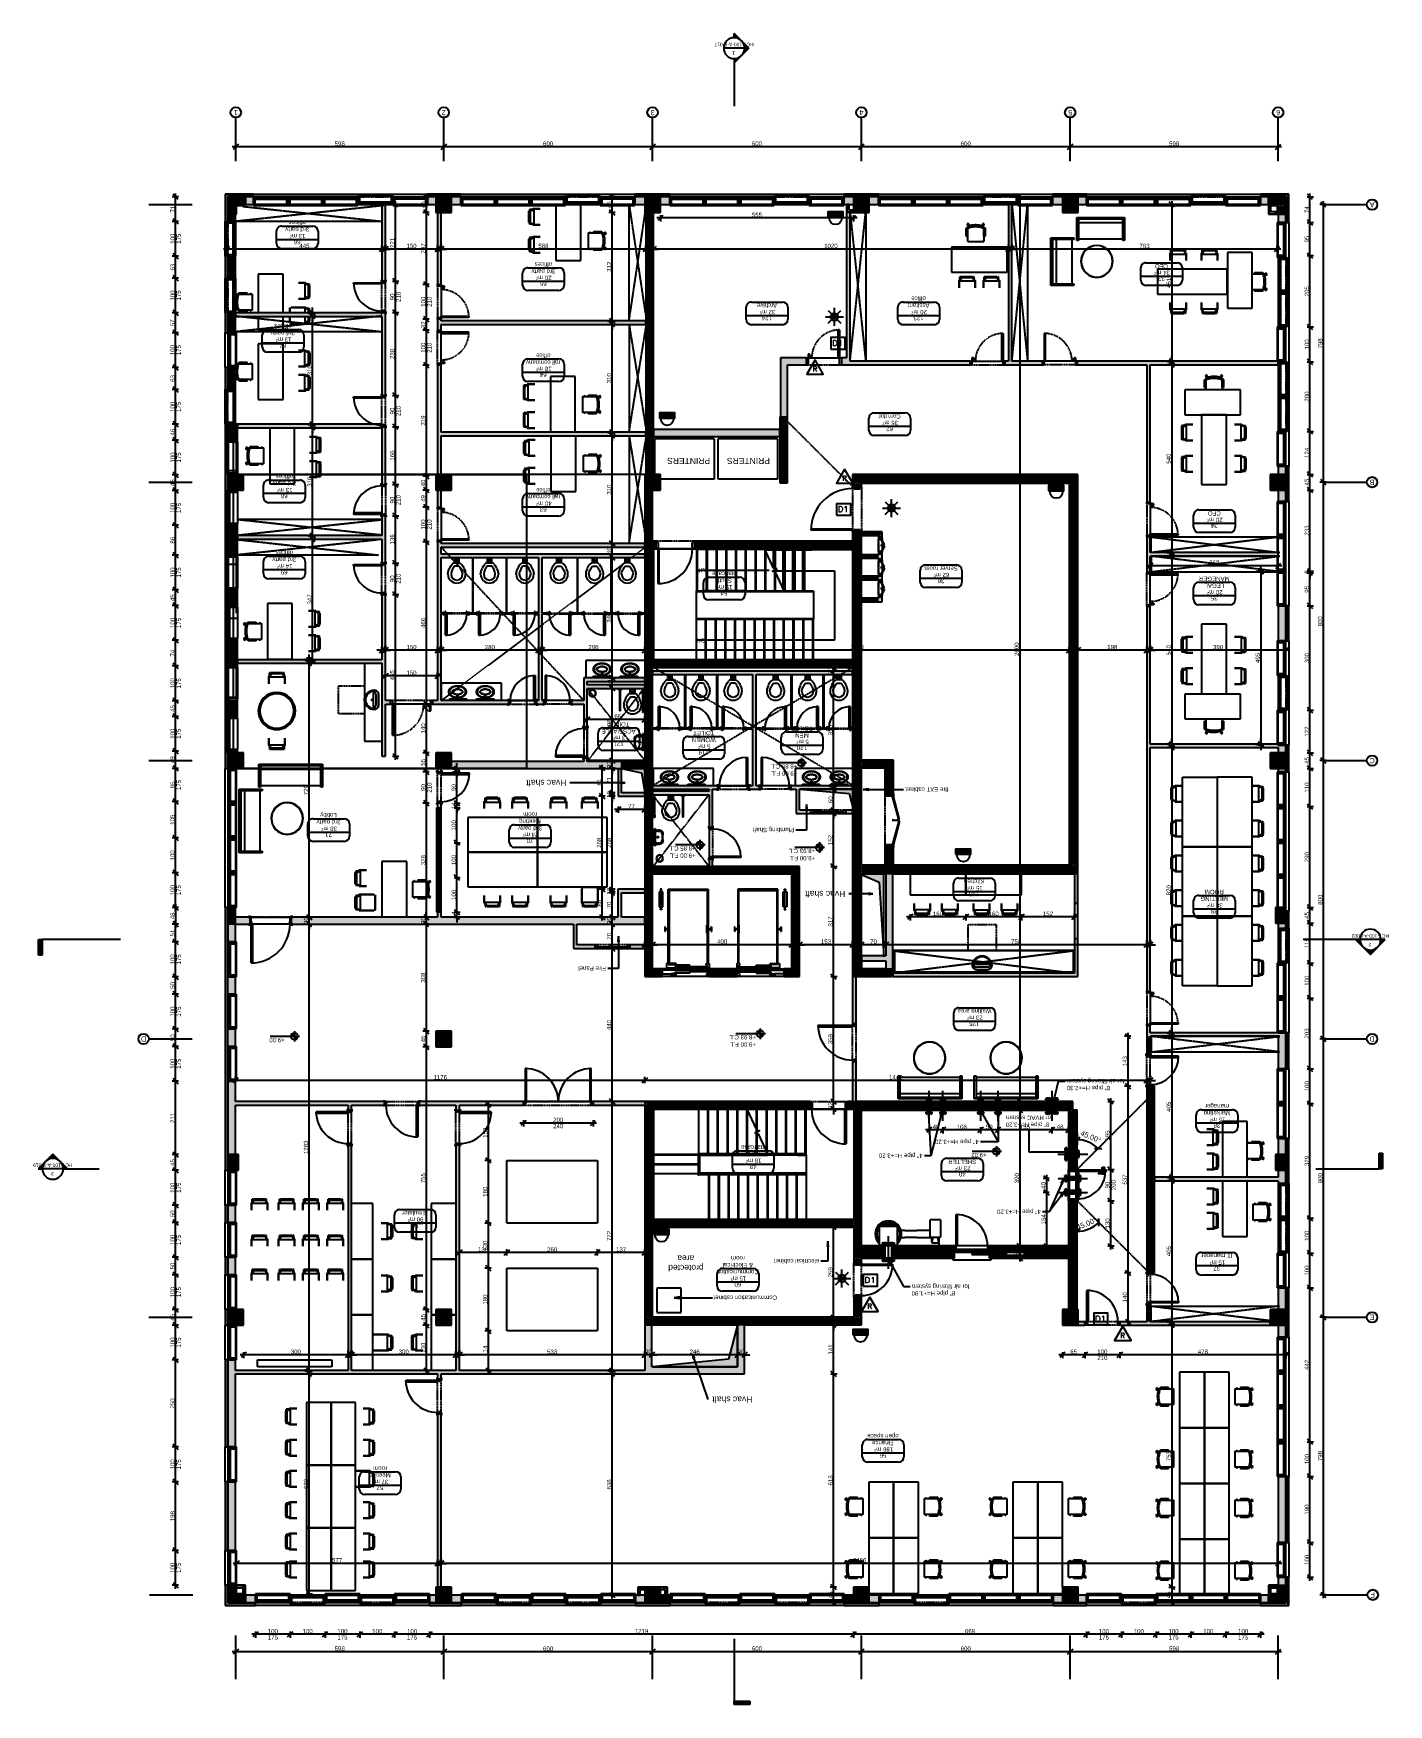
# Model space of a CAD drawing. Extents: x -5566 to 5867, y -120 to 4683.
# Drawn here: x -5566 to -1673, y -120 to 4683 of the extents above; entities that cross this region are included whole.
import ezdxf
from ezdxf.enums import TextEntityAlignment as Align

# ---------------------------------------------------------------- set-up
doc = ezdxf.new("R2010")
doc.units = 0
for name, pattern in [('DASH', [0.6, 0.3, -0.3]), ('GRID_LINE', [2.1, 1.2, -0.3, 0.3, -0.3]), ('HIDDEN_2', [0.6, 0.4, -0.2]), ('OVERHEAD', [0.396875, 0.238125, -0.15875])]:
    doc.linetypes.add(name, pattern=pattern)
doc.layers.get('0').update_dxf_attribs({"linetype": 'CONTINUOUS'})
doc.layers.get('DEFPOINTS').update_dxf_attribs({"linetype": 'CONTINUOUS'})
for name, color, linetype in [('A-ANNO-DIMS', 211, 'CONTINUOUS'), ('A-AREA-IDEN', 2, 'CONTINUOUS'), ('A-DETL-GENF', 92, 'CONTINUOUS'), ('A-DETL-MEDM', 33, 'CONTINUOUS'), ('A-DETL-THIN', 151, 'CONTINUOUS'), ('A-DOOR', 31, 'CONTINUOUS'), ('A-DOOR-FRAM', 31, 'CONTINUOUS'), ('A-DOOR-HDLN', 31, 'DASH'), ('A-FLOR', 192, 'CONTINUOUS'), ('A-FLOR-HRAL', 11, 'CONTINUOUS'), ('A-FLOR-OVHD', 1, 'HIDDEN_2'), ('A-GENM', 13, 'CONTINUOUS'), ('A-GLAZ', 151, 'CONTINUOUS'), ('A-GLAZ-HDLN', 1, 'DASH'), ('A-GLAZ-SILL', 1, 'CONTINUOUS'), ('A-WALL', 113, 'CONTINUOUS'), ('A-WALL-PATT', 111, 'CONTINUOUS'), ('G-ANNO-DIMS', 111, 'CONTINUOUS'), ('G-ANNO-SYMB', 111, 'CONTINUOUS'), ('G-ANNO-TEXT', 231, 'CONTINUOUS'), ('G-IMPT', 8, 'CONTINUOUS'), ('I-FURN', 30, 'CONTINUOUS'), ('I-WALL', 2, 'CONTINUOUS'), ('M-EQPM', 50, 'CONTINUOUS'), ('P-SANR-FIXT', 6, 'CONTINUOUS'), ('Q-SPCQ', 91, 'CONTINUOUS'), ('S-COLS', 52, 'CONTINUOUS'), ('S-GRID', 1, 'CONTINUOUS'), ('S-GRID-IDEN', 1, 'CONTINUOUS'), ('S-STRS', 31, 'CONTINUOUS'), ('S-STRS-ANNO', 31, 'CONTINUOUS'), ('S-STRS-IDEN', 31, 'CONTINUOUS'), ('S-STRS-MBND', 31, 'OVERHEAD'), ('SPS-SECURITY', 240, 'CONTINUOUS')]:
    doc.layers.add(name, color=color, linetype=linetype)
doc.styles.add('ARIAL', font='arial.ttf', dxfattribs={"height": 12.5})
doc.styles.add('ARIAL_1', font='arial.ttf', dxfattribs={"height": 15})
doc.styles.add('ARIAL_2', font='arial.ttf', dxfattribs={"height": 10})
doc.styles.add('ARIAL_3', font='arial.ttf', dxfattribs={"height": 17.5})
doc.styles.add('ROMANT', font='romant__.ttf', dxfattribs={"oblique": 20, "height": 2})
doc.dimstyles.new('100_200_2_5MM_ARIAL_CM', dxfattribs={"dimscale": 30.48, "dimtxt": 12.753242, "dimasz": 0.492126, "dimexe": 0.328084, "dimexo": 0.0625, "dimgap": 0.082021, "dimtad": 1, "dimdec": 0, "dimzin": 0, "dimtxsty": 'ARIAL', "dimblk1": 'OBLIQUE', "dimblk2": 'OBLIQUE', "dimsah": 1, "dimcen": 0.09, "dimdle": 0.328084, "dimazin": 3, "dimtfac": 1, "dimtdec": 4, "dimtix": 1, "dimtmove": 0, "dimatfit": 3, "dimtvp": 1, "dimtolj": 1, "dimtzin": 0})
doc.dimstyles.new('200_100_2_5MM_ARIAL_CM___O', dxfattribs={"dimscale": 30.48, "dimtxt": 12.753242, "dimasz": 0.492126, "dimexe": 0.328084, "dimexo": 0.0625, "dimgap": 0.082021, "dimtad": 1, "dimdec": 0, "dimzin": 0, "dimtxsty": 'ARIAL', "dimblk1": 'OBLIQUE', "dimblk2": 'OBLIQUE', "dimsah": 1, "dimcen": 0.09, "dimdle": 0.328084, "dimazin": 3, "dimtfac": 1, "dimtdec": 4, "dimtix": 1, "dimtmove": 0, "dimatfit": 3, "dimtvp": 1, "dimtolj": 1, "dimtzin": 0})
doc.dimstyles.new('ANGULAR_-_3MM_ARIAL_-_LINE', dxfattribs={"dimscale": 30.48, "dimtxt": 15.303891, "dimasz": 0.492126, "dimexe": 0.492126, "dimexo": 0.328084, "dimgap": 0.287073, "dimtad": 1, "dimdec": 0, "dimzin": 0, "dimtxsty": 'ARIAL_1', "dimblk1": 'OBLIQUE', "dimblk2": 'OBLIQUE', "dimsah": 1, "dimcen": 0.09, "dimdle": 0.492126, "dimazin": 3, "dimtfac": 1, "dimtdec": 4, "dimtix": 1, "dimtmove": 0, "dimatfit": 3, "dimtvp": 1, "dimtolj": 1, "dimtzin": 0})
pattern_1 = [(315, (-4985, 4190.492), (2.6516504, 2.6516504), [])]
pattern_2 = [(90, (-1870, 11.5), (-100, 6e-15), []), (180, (-1870, 11.5), (-6e-15, -50), [])]
pattern_3 = [(90, (-1670, 11.5), (-100, 6e-15), []), (180, (-1670, 11.5), (-6e-15, -50), [])]
pattern_4 = [(90, (-1770, 11.5), (-100, 6e-15), []), (180, (-1770, 11.5), (-6e-15, -50), [])]
pattern_5 = [(90, (-98, 11.5), (-100, 6e-15), []), (180, (-98, 11.5), (-6e-15, -50), [])]
pattern_6 = [(90, (-418, 11.5), (-100, 6e-15), []), (180, (-418, 11.5), (-6e-15, -50), [])]
pattern_7 = [(180, (2594, 11.5), (1e-14, -100), []), (270, (2594, 11.5), (50, 3e-15), [])]
pattern_8 = [(0, (-2894, -11.5), (0, 100), []), (90, (-2894, -11.5), (-50, 3e-15), [])]
pattern_9 = [(180, (2694, 11.5), (1e-14, -100), []), (270, (2694, 11.5), (50, 3e-15), [])]
pattern_10 = [(90, (-3125, 11.5), (-100, 6e-15), []), (180, (-3125, 11.5), (6e-15, -50), [])]
pattern_11 = [(90, (-2825, 11.5), (-100, 6e-15), []), (180, (-2825, 11.5), (6e-15, -50), [])]
pattern_12 = [(90, (-2975, 11.5), (-100, 6e-15), []), (180, (-2975, 11.5), (6e-15, -50), [])]
pattern_13 = [(90, (-3270, 11.5), (-100, 6e-15), []), (180, (-3270, 11.5), (6e-15, -50), [])]
pattern_14 = [(90, (-3917.5, 11.5), (-100, 6e-15), []), (180, (-3917.5, 11.5), (6e-15, -50), [])]
pattern_15 = [(90, (-3620, 11.5), (-100, 6e-15), []), (180, (-3620, 11.5), (6e-15, -50), [])]
pattern_16 = [(270, (101.5, 3006.5), (100, 6e-15), []), (0, (101.5, 3006.5), (0, 50), [])]
pattern_17 = [(270, (701.5, 3006.5), (100, 6e-15), []), (0, (701.5, 3006.5), (0, 50), [])]
pattern_18 = [(270, (401.5, 3006.5), (100, 6e-15), []), (0, (401.5, 3006.5), (0, 50), [])]
pattern_19 = [(270, (1003, 3006.5), (100, 6e-15), []), (0, (1003, 3006.5), (0, 50), [])]
pattern_20 = [(270, (1503, 3006.5), (100, 6e-15), []), (0, (1503, 3006.5), (0, 50), [])]
pattern_21 = [(270, (1103, 3006.5), (100, 6e-15), []), (0, (1103, 3006.5), (0, 50), [])]
pattern_22 = [(270, (1680, 3006.5), (100, 6e-15), []), (0, (1680, 3006.5), (0, 50), [])]
pattern_23 = [(270, (2230, 3006.5), (100, 6e-15), []), (0, (2230, 3006.5), (0, 50), [])]
pattern_24 = [(270, (2533.5, 3006.5), (100, 6e-15), []), (0, (2533.5, 3006.5), (0, 50), [])]
pattern_25 = [(270, (3063, 3006.5), (100, 6e-15), []), (0, (3063, 3006.5), (0, 50), [])]
pattern_26 = [(270, (3605, 3006.5), (100, 6e-15), []), (0, (3605, 3006.5), (0, 50), [])]
pattern_27 = [(270, (3894.5, 3006.5), (100, 6e-15), []), (0, (3894.5, 3006.5), (0, 50), [])]
pattern_28 = [(0, (-106.5, 4006.5), (0, 100), []), (90, (-106.5, 4006.5), (-50, 3e-15), [])]
pattern_29 = [(0, (-506.5, 4006.5), (0, 100), []), (90, (-506.5, 4006.5), (-50, 3e-15), [])]
pattern_30 = [(0, (-306.5, 4006.5), (0, 100), []), (90, (-306.5, 4006.5), (-50, 3e-15), [])]
pattern_31 = [(0, (-2494.5, 4006.5), (0, 100), []), (90, (-2494.5, 4006.5), (-50, 3e-15), [])]
pattern_32 = [(0, (-2894.5, 4006.5), (0, 100), []), (90, (-2894.5, 4006.5), (-50, 3e-15), [])]
pattern_33 = [(0, (-2694.5, 4006.5), (0, 100), []), (90, (-2694.5, 4006.5), (-50, 3e-15), [])]
pattern_34 = [(270, (-4985, 4154.42), (121.444, -36.067), [0.168, -35.9]), (284.076, (-4971.506, 4172.458), (-0.000197, -36.066997), [8.773, -3486.506]), (284.076, (-4850.062, 4172.458), (-0.000197, -36.066997), [8.773, -3486.506]), (284.076, (-4728.619, 4172.458), (-0.000197, -36.066997), [8.773, -3486.506]), (284.076, (-4607.175, 4172.458), (-0.000197, -36.066997), [8.773, -3486.506]), (284.076, (-4485.731, 4172.458), (-0.000197, -36.066997), [8.773, -3486.506]), (284.076, (-4364.287, 4172.458), (-0.000197, -36.066997), [8.773, -3486.506]), (284.076, (-4242.844, 4172.458), (-0.000197, -36.066997), [8.773, -3486.506]), (295.046, (-4870.019, 4168.257), (1.8e-05, -36.067483), [15.268, -9738.336]), (295.046, (-4748.575, 4168.257), (1.8e-05, -36.067483), [15.268, -9738.336]), (295.046, (-4627.132, 4168.257), (1.8e-05, -36.067483), [15.268, -9738.336]), (295.046, (-4505.688, 4168.257), (2e-05, -36.067483), [15.268, -9738.336]), (295.046, (-4384.244, 4168.257), (2e-05, -36.067483), [15.268, -9738.336]), (295.046, (-4262.8, 4168.257), (2e-05, -36.067483), [15.268, -9738.336]), (295.046, (-4141.357, 4168.257), (2e-05, -36.067483), [15.268, -9738.336]), (295.046, (-4019.913, 4168.257), (2e-05, -36.067483), [15.268, -9738.336]), (295.046, (-3898.472, 4168.257), (2e-05, -36.067483), [15.268, -9738.336]), (295.046, (-3777.029, 4168.257), (2e-05, -36.067483), [15.268, -9738.336]), (295.046, (-3655.585, 4168.257), (2e-05, -36.067483), [15.268, -9738.336]), (295.046, (-3534.141, 4168.257), (2e-05, -36.067483), [15.268, -9738.336]), (295.046, (-3412.697, 4168.257), (2e-05, -36.067483), [15.268, -9738.336]), (295.046, (-3291.254, 4168.257), (2e-05, -36.067483), [15.268, -9738.336]), (295.046, (-3169.81, 4168.257), (2e-05, -36.067483), [15.268, -9738.336]), (295.046, (-3048.366, 4168.257), (2e-05, -36.067483), [15.268, -9738.336]), (295.046, (-2926.922, 4168.257), (2e-05, -36.067483), [15.268, -9738.336]), (295.046, (-2805.479, 4168.257), (2e-05, -36.067483), [15.268, -9738.336]), (295.046, (-2684.035, 4168.257), (2e-05, -36.067483), [15.268, -9738.336]), (295.046, (-2562.591, 4168.257), (2e-05, -36.067483), [15.268, -9738.336]), (295.046, (-2441.147, 4168.257), (1.8e-05, -36.067483), [15.268, -9738.336]), (295.046, (-2319.704, 4168.257), (1.8e-05, -36.067483), [15.268, -9738.336]), (295.046, (-2198.26, 4168.257), (1.8e-05, -36.067483), [15.268, -9738.336]), (295.046, (-2076.816, 4168.257), (1.8e-05, -36.067483), [15.268, -9738.336]), (295.046, (-1955.372, 4168.257), (1.8e-05, -36.067483), [15.268, -9738.336]), (295.046, (-1833.929, 4168.257), (1.8e-05, -36.067483), [15.268, -9738.336]), (295.046, (-1712.485, 4168.257), (1.8e-05, -36.067483), [15.268, -9738.336]), (295.046, (-1591.041, 4168.257), (1.8e-05, -36.067483), [15.268, -9738.336]), (295.046, (-1469.597, 4168.257), (1.8e-05, -36.067483), [15.268, -9738.336]), (295.046, (-1348.154, 4168.257), (1.8e-05, -36.067483), [15.268, -9738.336]), (295.046, (-1226.71, 4168.257), (1.8e-05, -36.067483), [15.268, -9738.336]), (295.046, (-1105.266, 4168.257), (1.8e-05, -36.067483), [15.268, -9738.336]), (295.046, (-983.822, 4168.257), (1.8e-05, -36.067483), [15.268, -9738.336]), (295.046, (-862.379, 4168.257), (1.8e-05, -36.067483), [15.268, -9738.336]), (322.435, (-4969.372, 4163.95), (0.00025, -36.06726), [14.83, -5960.331]), (322.435, (-4847.928, 4163.95), (0.00025, -36.06726), [14.83, -5960.331]), (322.435, (-4726.484, 4163.95), (0.00025, -36.06726), [14.83, -5960.331]), (322.435, (-4605.04, 4163.95), (0.00025, -36.06726), [14.83, -5960.331]), (322.435, (-4483.597, 4163.95), (0.00025, -36.06726), [14.83, -5960.331]), (322.435, (-4362.153, 4163.95), (0.00025, -36.06726), [14.83, -5960.331]), (322.435, (-4240.71, 4163.95), (0.00025, -36.06726), [14.83, -5960.331]), (322.435, (-4119.266, 4163.95), (0.00025, -36.06726), [14.83, -5960.331]), (322.435, (-3997.822, 4163.95), (0.00025, -36.06726), [14.83, -5960.331]), (322.435, (-3876.375, 4163.95), (0.00025, -36.06726), [14.83, -5960.331]), (322.435, (-3754.93, 4163.95), (0.00025, -36.06726), [14.83, -5960.331]), (322.435, (-3633.488, 4163.95), (0.00025, -36.06726), [14.83, -5960.331]), (322.435, (-3512.044, 4163.95), (0.00025, -36.06726), [14.83, -5960.331]), (322.435, (-3390.6, 4163.95), (0.00025, -36.06726), [14.83, -5960.331]), (322.435, (-3269.156, 4163.95), (0.00025, -36.06726), [14.83, -5960.331]), (322.435, (-3147.713, 4163.95), (0.00025, -36.06726), [14.83, -5960.331]), (322.435, (-3026.27, 4163.95), (0.00025, -36.06726), [14.83, -5960.331]), (322.435, (-2904.825, 4163.95), (0.00025, -36.06726), [14.83, -5960.331]), (322.435, (-2783.38, 4163.95), (0.00025, -36.06726), [14.83, -5960.331]), (322.435, (-2661.938, 4163.95), (0.00025, -36.06726), [14.83, -5960.331]), (322.435, (-2540.494, 4163.95), (0.00025, -36.06726), [14.83, -5960.331]), (322.435, (-2419.05, 4163.95), (0.00025, -36.06726), [14.83, -5960.331]), (322.435, (-2297.606, 4163.95), (0.00025, -36.06726), [14.83, -5960.331]), (322.435, (-2176.163, 4163.95), (0.00025, -36.06726), [14.83, -5960.331]), (322.435, (-2054.72, 4163.95), (0.00025, -36.06726), [14.83, -5960.331]), (322.435, (-1933.275, 4163.95), (0.00025, -36.06726), [14.83, -5960.331]), (322.435, (-1811.83, 4163.95), (0.00025, -36.06726), [14.83, -5960.331]), (322.435, (-1690.388, 4163.95), (0.00025, -36.06726), [14.83, -5960.331]), (322.435, (-1568.944, 4163.95), (0.00025, -36.06726), [14.83, -5960.331]), (322.435, (-1447.5, 4163.95), (0.00025, -36.06726), [14.83, -5960.331]), (322.435, (-1326.056, 4163.95), (0.00025, -36.06726), [14.83, -5960.331]), (322.435, (-1204.613, 4163.95), (0.00025, -36.06726), [14.83, -5960.331]), (322.435, (-1083.17, 4163.95), (0.00025, -36.06726), [14.83, -5960.331]), (322.435, (-961.725, 4163.95), (0.00025, -36.06726), [14.83, -5960.331]), (322.435, (-840.28, 4163.95), (0.00025, -36.06726), [14.83, -5960.331]), (322.435, (-718.838, 4163.95), (0.00025, -36.06726), [14.83, -5960.331]), (322.435, (-597.394, 4163.95), (0.00025, -36.06726), [14.83, -5960.331]), (322.435, (-475.95, 4163.95), (0.00025, -36.06726), [14.83, -5960.331]), (322.435, (-354.506, 4163.95), (0.00025, -36.06726), [14.83, -5960.331]), (337.062, (-4931.224, 4187.17), (0.00043, -36.0671), [27.618, -5247.246]), (337.062, (-4809.78, 4187.17), (0.00043, -36.0671), [27.618, -5247.246]), (337.062, (-4688.337, 4187.17), (0.00043, -36.0671), [27.618, -5247.246]), (337.062, (-4566.893, 4187.17), (0.00043, -36.0671), [27.618, -5247.246]), (337.062, (-4445.45, 4187.17), (0.00043, -36.0671), [27.618, -5247.246]), (337.062, (-4324.006, 4187.17), (0.00043, -36.0671), [27.618, -5247.246]), (337.062, (-4202.562, 4187.17), (0.00043, -36.0671), [27.618, -5247.246]), (337.062, (-4081.118, 4187.17), (0.00043, -36.0671), [27.618, -5247.246]), (337.062, (-3959.675, 4187.17), (0.00043, -36.0671), [27.618, -5247.246]), (337.062, (-3838.225, 4187.17), (0.00043, -36.0671), [27.618, -5247.246]), (337.062, (-3716.782, 4187.17), (0.00043, -36.0671), [27.618, -5247.246]), (337.062, (-3595.338, 4187.17), (0.00043, -36.0671), [27.618, -5247.246]), (337.062, (-3473.894, 4187.17), (0.00043, -36.0671), [27.618, -5247.246]), (337.062, (-3352.45, 4187.17), (0.00043, -36.0671), [27.618, -5247.246]), (337.062, (-3231.007, 4187.17), (0.00043, -36.0671), [27.618, -5247.246]), (337.062, (-3109.563, 4187.17), (0.00043, -36.0671), [27.618, -5247.246]), (337.062, (-2988.12, 4187.17), (0.00043, -36.0671), [27.618, -5247.246]), (337.062, (-2866.675, 4187.17), (0.00043, -36.0671), [27.618, -5247.246]), (337.062, (-2745.232, 4187.17), (0.00043, -36.0671), [27.618, -5247.246]), (337.062, (-2623.788, 4187.17), (0.00043, -36.0671), [27.618, -5247.246]), (337.062, (-2502.344, 4187.17), (0.00043, -36.0671), [27.618, -5247.246]), (337.062, (-2380.9, 4187.17), (0.00043, -36.0671), [27.618, -5247.246]), (337.062, (-2259.457, 4187.17), (0.00043, -36.0671), [27.618, -5247.246]), (337.062, (-2138.013, 4187.17), (0.00043, -36.0671), [27.618, -5247.246]), (337.062, (-2016.57, 4187.17), (0.00043, -36.0671), [27.618, -5247.246]), (337.062, (-1895.125, 4187.17), (0.00043, -36.0671), [27.618, -5247.246]), (337.062, (-1773.682, 4187.17), (0.00043, -36.0671), [27.618, -5247.246]), (337.062, (-1652.238, 4187.17), (0.00043, -36.0671), [27.618, -5247.246]), (337.062, (-1530.794, 4187.17), (0.00043, -36.0671), [27.618, -5247.246]), (337.062, (-1409.35, 4187.17), (0.00043, -36.0671), [27.618, -5247.246]), (337.062, (-1287.907, 4187.17), (0.00043, -36.0671), [27.618, -5247.246]), (337.062, (-1166.463, 4187.17), (0.00043, -36.0671), [27.618, -5247.246]), (337.062, (-1045.02, 4187.17), (0.00043, -36.0671), [27.618, -5247.246]), (337.062, (-923.575, 4187.17), (0.00043, -36.0671), [27.618, -5247.246]), (337.062, (-802.132, 4187.17), (0.00043, -36.0671), [27.618, -5247.246]), (337.062, (-680.688, 4187.17), (0.00043, -36.0671), [27.618, -5247.246]), (337.062, (-559.244, 4187.17), (0.00043, -36.0671), [27.618, -5247.246]), (337.062, (-437.8, 4187.17), (0.00043, -36.0671), [27.618, -5247.246]), (337.062, (-316.357, 4187.17), (0.00043, -36.0671), [27.618, -5247.246]), (337.062, (-194.913, 4187.17), (0.00043, -36.0671), [27.618, -5247.246]), (344.891, (-4881.59, 4171.38), (121.44408, -0.00015), [11.984, -1371.73]), (344.891, (-4881.59, 4135.31), (121.44408, -0.00015), [11.984, -1371.73]), (344.891, (-4881.59, 4099.244), (121.44408, -0.00015), [11.984, -1371.73]), (344.891, (-4881.59, 4063.176), (121.44408, -0.00015), [11.984, -1371.73]), (344.891, (-4881.59, 4027.11), (121.44408, -0.00015), [11.984, -1371.73]), (344.891, (-4881.59, 3991.042), (121.44408, -0.00015), [11.984, -1371.73]), (344.891, (-4881.59, 3954.975), (121.44408, -0.00015), [11.984, -1371.73]), (344.891, (-4881.59, 3918.908), (121.44408, -0.00015), [11.984, -1371.73]), (344.891, (-4881.59, 3882.84), (121.44408, -0.00015), [11.984, -1371.73]), (344.891, (-4881.59, 3846.773), (121.44408, -0.00015), [11.984, -1371.73]), (353.253, (-4905.789, 4176.406), (121.444176, 0.00109), [24.369, -15017.395]), (353.253, (-4905.789, 4140.339), (121.444176, 0.00109), [24.369, -15017.395]), (353.253, (-4905.789, 4104.271), (121.444176, 0.00109), [24.369, -15017.395]), (353.253, (-4905.789, 4068.204), (121.444176, 0.00109), [24.369, -15017.395]), (353.253, (-4905.789, 4032.137), (121.444176, 0.00109), [24.369, -15017.395]), (353.253, (-4905.789, 3996.069), (121.444176, 0.00109), [24.369, -15017.395]), (353.253, (-4905.789, 3960.002), (121.444176, 0.00109), [24.369, -15017.395]), (353.253, (-4905.789, 3923.935), (121.444176, 0.00109), [24.369, -15017.395]), (353.253, (-4905.789, 3887.868), (121.444176, 0.00109), [24.369, -15017.395]), (353.253, (-4905.789, 3851.801), (121.444176, 0.00109), [24.369, -15017.395]), (353.253, (-4905.789, 3815.734), (121.444176, 0.00109), [24.369, -15017.395]), (353.253, (-4905.789, 3779.666), (121.444176, 0.00109), [24.369, -15017.395]), (353.253, (-4905.789, 3743.599), (121.444176, 0.00109), [24.369, -15017.395]), (353.253, (-4905.789, 3707.532), (121.444176, 0.00109), [24.369, -15017.395]), (353.253, (-4905.789, 3671.464), (121.444176, 0.00109), [24.369, -15017.395]), (353.253, (-4905.789, 3635.397), (121.444176, 0.00109), [24.369, -15017.395]), (353.253, (-4905.789, 3599.329), (121.444176, 0.00109), [24.369, -15017.395]), (353.253, (-4905.789, 3563.262), (121.444176, 0.00109), [24.369, -15017.395]), (353.253, (-4905.789, 3527.195), (121.444176, 0.00109), [24.369, -15017.395]), (353.253, (-4905.789, 3491.128), (121.444176, 0.00109), [24.369, -15017.395]), (353.253, (-4905.789, 3455.061), (121.444176, 0.00109), [24.369, -15017.395]), (353.253, (-4905.789, 3418.994), (121.444176, 0.00109), [24.369, -15017.395]), (353.253, (-4905.789, 3382.926), (121.444176, 0.00109), [24.369, -15017.395]), (353.253, (-4905.789, 3346.859), (121.444176, 0.00109), [24.369, -15017.395]), (353.253, (-4905.789, 3310.791), (121.444176, 0.00109), [24.369, -15017.395]), (353.253, (-4905.789, 3274.724), (121.444176, 0.00109), [24.369, -15017.395]), (353.253, (-4905.789, 3238.657), (121.444176, 0.00109), [24.369, -15017.395]), (353.253, (-4905.789, 3202.589), (121.444176, 0.00109), [24.369, -15017.395]), (353.253, (-4905.789, 3166.522), (121.444176, 0.00109), [24.369, -15017.395]), (353.253, (-4905.789, 3130.455), (121.444176, 0.00109), [24.369, -15017.395]), (353.253, (-4905.789, 3094.389), (121.444176, 0.00109), [24.369, -15017.395]), (353.253, (-4905.789, 3058.323), (121.444176, 0.00109), [24.369, -15017.395]), (353.253, (-4905.789, 3022.257), (121.444176, 0.00109), [24.369, -15017.395]), (353.253, (-4905.789, 2986.191), (121.444176, 0.00109), [24.369, -15017.395]), (353.253, (-4905.789, 2950.114), (121.444176, 0.00109), [24.369, -15017.395]), (353.253, (-4905.789, 2914.048), (121.444176, 0.00109), [24.369, -15017.395]), (353.253, (-4905.789, 2877.982), (121.444176, 0.00109), [24.369, -15017.395]), (353.253, (-4905.789, 2841.915), (121.444176, 0.00109), [24.369, -15017.395]), (353.253, (-4905.789, 2805.849), (121.444176, 0.00109), [24.369, -15017.395]), (353.253, (-4905.789, 2769.783), (121.444176, 0.00109), [24.369, -15017.395]), (353.253, (-4905.789, 2733.717), (121.444176, 0.00109), [24.369, -15017.395]), (353.253, (-4905.789, 2697.651), (121.444176, 0.00109), [24.369, -15017.395]), (353.253, (-4905.789, 2661.585), (121.444176, 0.00109), [24.369, -15017.395]), (353.253, (-4905.789, 2625.508), (121.444176, 0.00109), [24.369, -15017.395]), (353.253, (-4905.789, 2589.442), (121.444176, 0.00109), [24.369, -15017.395]), (353.253, (-4905.789, 2553.376), (121.444176, 0.00109), [24.369, -15017.395]), (353.253, (-4905.789, 2517.31), (121.444176, 0.00109), [24.369, -15017.395]), (353.253, (-4905.789, 2481.244), (121.444176, 0.00109), [24.369, -15017.395]), (353.253, (-4905.789, 2445.178), (121.444176, 0.00109), [24.369, -15017.395]), (353.858, (-4957.617, 4190.009), (121.44305, -0.00055), [26.545, -8401.447]), (353.858, (-4957.617, 4153.942), (121.44305, -0.00055), [26.545, -8401.447]), (353.858, (-4957.617, 4117.874), (121.44305, -0.00055), [26.545, -8401.447]), (353.858, (-4957.617, 4081.808), (121.44305, -0.00055), [26.545, -8401.447]), (353.858, (-4957.617, 4045.739), (121.44305, -0.00055), [26.545, -8401.447]), (353.858, (-4957.617, 4009.672), (121.44305, -0.00055), [26.545, -8401.447]), (353.858, (-4957.617, 3973.605), (121.44305, -0.00055), [26.545, -8401.447]), (353.858, (-4957.617, 3937.538), (121.44305, -0.00055), [26.545, -8401.447]), (353.858, (-4957.617, 3901.471), (121.44305, -0.00055), [26.545, -8401.447]), (353.858, (-4957.617, 3865.403), (121.44305, -0.00055), [26.545, -8401.447]), (353.858, (-4957.617, 3829.336), (121.44305, -0.00055), [26.545, -8401.447]), (353.858, (-4957.617, 3793.269), (121.44305, -0.00055), [26.545, -8401.447]), (353.858, (-4957.617, 3757.202), (121.44305, -0.00055), [26.545, -8401.447]), (353.858, (-4957.617, 3721.135), (121.44305, -0.00055), [26.545, -8401.447]), (353.858, (-4957.617, 3685.068), (121.44305, -0.00055), [26.545, -8401.447]), (353.858, (-4957.617, 3648.999), (121.44305, -0.00055), [26.545, -8401.447]), (353.858, (-4957.617, 3612.932), (121.44305, -0.00055), [26.545, -8401.447]), (353.858, (-4957.617, 3576.865), (121.44305, -0.00055), [26.545, -8401.447]), (353.858, (-4957.617, 3540.798), (121.44305, -0.00055), [26.545, -8401.447]), (353.858, (-4957.617, 3504.731), (121.44305, -0.00055), [26.545, -8401.447]), (353.858, (-4957.617, 3468.663), (121.44305, -0.00055), [26.545, -8401.447]), (353.858, (-4957.617, 3432.596), (121.44305, -0.00055), [26.545, -8401.447]), (353.858, (-4957.617, 3396.529), (121.44305, -0.00055), [26.545, -8401.447]), (353.858, (-4957.617, 3360.462), (121.44305, -0.00055), [26.545, -8401.447]), (353.858, (-4957.617, 3324.395), (121.44305, -0.00055), [26.545, -8401.447]), (186.142, (-4931.224, 4157.747), (-8e-05, -36.06704), [26.545, -8401.447]), (186.142, (-4809.78, 4157.747), (-8e-05, -36.06704), [26.545, -8401.447]), (186.142, (-4688.337, 4157.747), (-8e-05, -36.06704), [26.545, -8401.447]), (186.142, (-4566.893, 4157.747), (-8e-05, -36.06704), [26.545, -8401.447]), (186.142, (-4445.45, 4157.747), (-8e-05, -36.06704), [26.545, -8401.447]), (186.142, (-4324.006, 4157.747), (-8e-05, -36.06704), [26.545, -8401.447]), (186.142, (-4202.562, 4157.747), (-8e-05, -36.06704), [26.545, -8401.447]), (186.142, (-4081.118, 4157.747), (-8e-05, -36.06704), [26.545, -8401.447]), (186.142, (-3959.675, 4157.747), (-8e-05, -36.06704), [26.545, -8401.447]), (186.142, (-3838.225, 4157.747), (-8e-05, -36.06704), [26.545, -8401.447]), (186.142, (-3716.782, 4157.747), (-8e-05, -36.06704), [26.545, -8401.447]), (186.142, (-3595.338, 4157.747), (-8e-05, -36.06704), [26.545, -8401.447]), (186.142, (-3473.894, 4157.747), (-8e-05, -36.06704), [26.545, -8401.447]), (186.142, (-3352.45, 4157.747), (-8e-05, -36.06704), [26.545, -8401.447]), (186.142, (-3231.007, 4157.747), (-8e-05, -36.06704), [26.545, -8401.447]), (186.142, (-3109.563, 4157.747), (-8e-05, -36.06704), [26.545, -8401.447]), (186.142, (-2988.12, 4157.747), (-8e-05, -36.06704), [26.545, -8401.447]), (186.142, (-2866.675, 4157.747), (-8e-05, -36.06704), [26.545, -8401.447]), (186.142, (-2745.232, 4157.747), (-8e-05, -36.06704), [26.545, -8401.447]), (186.142, (-2623.788, 4157.747), (-8e-05, -36.06704), [26.545, -8401.447]), (186.142, (-2502.344, 4157.747), (-8e-05, -36.06704), [26.545, -8401.447]), (186.142, (-2380.9, 4157.747), (-8e-05, -36.06704), [26.545, -8401.447]), (186.142, (-2259.457, 4157.747), (-8e-05, -36.06704), [26.545, -8401.447]), (186.142, (-2138.013, 4157.747), (-8e-05, -36.06704), [26.545, -8401.447]), (186.142, (-2016.57, 4157.747), (-8e-05, -36.06704), [26.545, -8401.447]), (186.142, (-1895.125, 4157.747), (-8e-05, -36.06704), [26.545, -8401.447]), (186.142, (-1773.682, 4157.747), (-8e-05, -36.06704), [26.545, -8401.447]), (186.142, (-1652.238, 4157.747), (-8e-05, -36.06704), [26.545, -8401.447]), (186.142, (-1530.794, 4157.747), (-8e-05, -36.06704), [26.545, -8401.447]), (186.142, (-1409.35, 4157.747), (-8e-05, -36.06704), [26.545, -8401.447]), (186.142, (-1287.907, 4157.747), (-8e-05, -36.06704), [26.545, -8401.447]), (186.142, (-1166.463, 4157.747), (-8e-05, -36.06704), [26.545, -8401.447]), (186.142, (-1045.02, 4157.747), (-8e-05, -36.06704), [26.545, -8401.447]), (186.142, (-923.575, 4157.747), (-8e-05, -36.06704), [26.545, -8401.447]), (186.142, (-802.132, 4157.747), (-8e-05, -36.06704), [26.545, -8401.447]), (186.142, (-680.688, 4157.747), (-8e-05, -36.06704), [26.545, -8401.447]), (186.142, (-559.244, 4157.747), (-8e-05, -36.06704), [26.545, -8401.447]), (186.142, (-437.8, 4157.747), (-8e-05, -36.06704), [26.545, -8401.447]), (186.142, (-316.357, 4157.747), (-8e-05, -36.06704), [26.545, -8401.447]), (186.142, (-194.913, 4157.747), (-8e-05, -36.06704), [26.545, -8401.447]), (186.142, (-73.47, 4157.747), (-8e-05, -36.06704), [26.545, -8401.447]), (186.142, (47.975, 4157.747), (-8e-05, -36.06704), [26.545, -8401.447]), (186.142, (169.418, 4157.747), (-8e-05, -36.06704), [26.545, -8401.447]), (186.142, (290.862, 4157.747), (-8e-05, -36.06704), [26.545, -8401.447]), (186.142, (412.306, 4157.747), (-8e-05, -36.06704), [26.545, -8401.447]), (186.142, (533.75, 4157.747), (-8e-05, -36.06704), [26.545, -8401.447]), (186.142, (655.193, 4157.747), (-8e-05, -36.06704), [26.545, -8401.447]), (186.142, (776.637, 4157.747), (-8e-05, -36.06704), [26.545, -8401.447]), (186.142, (898.08, 4157.747), (-8e-05, -36.06704), [26.545, -8401.447]), (186.142, (1019.525, 4157.747), (-8e-05, -36.06704), [26.545, -8401.447]), (186.142, (1140.968, 4157.747), (-8e-05, -36.06704), [26.545, -8401.447]), (186.142, (1262.412, 4157.747), (-8e-05, -36.06704), [26.545, -8401.447]), (186.142, (1383.856, 4157.747), (-8e-05, -36.06704), [26.545, -8401.447]), (186.142, (1505.3, 4157.747), (-8e-05, -36.06704), [26.545, -8401.447]), (186.142, (1626.743, 4157.747), (-8e-05, -36.06704), [26.545, -8401.447]), (186.142, (1748.187, 4157.747), (-8e-05, -36.06704), [26.545, -8401.447]), (186.142, (1869.63, 4157.747), (-8e-05, -36.06704), [26.545, -8401.447]), (186.142, (1991.075, 4157.747), (-8e-05, -36.06704), [26.545, -8401.447]), (186.142, (2112.518, 4157.747), (-8e-05, -36.06704), [26.545, -8401.447]), (186.142, (2233.962, 4157.747), (-8e-05, -36.06704), [26.545, -8401.447]), (186.142, (2355.406, 4157.747), (-8e-05, -36.06704), [26.545, -8401.447]), (186.142, (2476.85, 4157.747), (-8e-05, -36.06704), [26.545, -8401.447]), (186.142, (2598.293, 4157.747), (-8e-05, -36.06704), [26.545, -8401.447]), (186.142, (2719.737, 4157.747), (-8e-05, -36.06704), [26.545, -8401.447]), (186.142, (2841.18, 4157.747), (-8e-05, -36.06704), [26.545, -8401.447]), (186.142, (2962.625, 4157.747), (-8e-05, -36.06704), [26.545, -8401.447]), (186.142, (3084.068, 4157.747), (-8e-05, -36.06704), [26.545, -8401.447]), (186.142, (3205.512, 4157.747), (-8e-05, -36.06704), [26.545, -8401.447]), (186.142, (3326.956, 4157.747), (-8e-05, -36.06704), [26.545, -8401.447]), (186.747, (-4881.59, 4171.38), (-0.00068, -36.06686), [24.37, -15017.395]), (186.747, (-4760.147, 4171.38), (-0.00068, -36.06686), [24.37, -15017.395]), (186.747, (-4638.703, 4171.38), (-0.00068, -36.06686), [24.37, -15017.395]), (186.747, (-4517.26, 4171.38), (-0.00068, -36.06686), [24.37, -15017.395]), (186.747, (-4395.815, 4171.38), (-0.00068, -36.06686), [24.37, -15017.395]), (186.747, (-4274.372, 4171.38), (-0.00068, -36.06686), [24.37, -15017.395]), (186.747, (-4152.928, 4171.38), (-0.00068, -36.06686), [24.37, -15017.395]), (186.747, (-4031.484, 4171.38), (-0.00068, -36.06686), [24.37, -15017.395]), (186.747, (-3910.04, 4171.38), (-0.00068, -36.06686), [24.37, -15017.395]), (186.747, (-3788.6, 4171.38), (-0.00068, -36.06686), [24.37, -15017.395]), (186.747, (-3667.157, 4171.38), (-0.00068, -36.06686), [24.37, -15017.395]), (186.747, (-3545.713, 4171.38), (-0.00068, -36.06686), [24.37, -15017.395]), (186.747, (-3424.27, 4171.38), (-0.00068, -36.06686), [24.37, -15017.395]), (186.747, (-3302.826, 4171.38), (-0.00068, -36.06686), [24.37, -15017.395]), (186.747, (-3181.382, 4171.38), (-0.00068, -36.06686), [24.37, -15017.395]), (186.747, (-3059.938, 4171.38), (-0.00068, -36.06686), [24.37, -15017.395]), (186.747, (-2938.495, 4171.38), (-0.00068, -36.06686), [24.37, -15017.395]), (186.747, (-2817.05, 4171.38), (-0.00068, -36.06686), [24.37, -15017.395]), (186.747, (-2695.607, 4171.38), (-0.00068, -36.06686), [24.37, -15017.395]), (186.747, (-2574.163, 4171.38), (-0.00068, -36.06686), [24.37, -15017.395]), (186.747, (-2452.72, 4171.38), (-0.00068, -36.06686), [24.37, -15017.395]), (186.747, (-2331.276, 4171.38), (-0.00068, -36.06686), [24.37, -15017.395]), (186.747, (-2209.832, 4171.38), (-0.00068, -36.06686), [24.37, -15017.395]), (186.747, (-2088.388, 4171.38), (-0.00068, -36.06686), [24.37, -15017.395]), (186.747, (-1966.945, 4171.38), (-0.00068, -36.06686), [24.37, -15017.395]), (186.747, (-1845.5, 4171.38), (-0.00068, -36.06686), [24.37, -15017.395]), (186.747, (-1724.057, 4171.38), (-0.00068, -36.06686), [24.37, -15017.395]), (186.747, (-1602.613, 4171.38), (-0.00068, -36.06686), [24.37, -15017.395]), (186.747, (-1481.17, 4171.38), (-0.00068, -36.06686), [24.37, -15017.395]), (186.747, (-1359.726, 4171.38), (-0.00068, -36.06686), [24.37, -15017.395]), (186.747, (-1238.282, 4171.38), (-0.00068, -36.06686), [24.37, -15017.395]), (186.747, (-1116.838, 4171.38), (-0.00068, -36.06686), [24.37, -15017.395]), (186.747, (-995.395, 4171.38), (-0.00068, -36.06686), [24.37, -15017.395]), (186.747, (-873.95, 4171.38), (-0.00068, -36.06686), [24.37, -15017.395]), (186.747, (-752.507, 4171.38), (-0.00068, -36.06686), [24.37, -15017.395]), (186.747, (-631.063, 4171.38), (-0.00068, -36.06686), [24.37, -15017.395]), (186.747, (-509.62, 4171.38), (-0.00068, -36.06686), [24.37, -15017.395]), (186.747, (-388.176, 4171.38), (-0.00068, -36.06686), [24.37, -15017.395]), (186.747, (-266.732, 4171.38), (-0.00068, -36.06686), [24.37, -15017.395]), (186.747, (-145.288, 4171.38), (-0.00068, -36.06686), [24.37, -15017.395]), (186.747, (-23.845, 4171.38), (-0.00068, -36.06686), [24.37, -15017.395]), (186.747, (97.6, 4171.38), (-0.00068, -36.06686), [24.37, -15017.395]), (186.747, (219.043, 4171.38), (-0.00068, -36.06686), [24.37, -15017.395]), (186.747, (340.487, 4171.38), (-0.00068, -36.06686), [24.37, -15017.395]), (186.747, (461.93, 4171.38), (-0.00068, -36.06686), [24.37, -15017.395]), (186.747, (583.374, 4171.38), (-0.00068, -36.06686), [24.37, -15017.395]), (186.747, (704.818, 4171.38), (-0.00068, -36.06686), [24.37, -15017.395]), (186.747, (826.262, 4171.38), (-0.00068, -36.06686), [24.37, -15017.395]), (186.747, (947.705, 4171.38), (-0.00068, -36.06686), [24.37, -15017.395]), (186.747, (1069.15, 4171.38), (-0.00068, -36.06686), [24.37, -15017.395]), (186.747, (1190.593, 4171.38), (-0.00068, -36.06686), [24.37, -15017.395]), (186.747, (1312.037, 4171.38), (-0.00068, -36.06686), [24.37, -15017.395]), (186.747, (1433.48, 4171.38), (-0.00068, -36.06686), [24.37, -15017.395]), (186.747, (1554.924, 4171.38), (-0.00068, -36.06686), [24.37, -15017.395]), (186.747, (1676.368, 4171.38), (-0.00068, -36.06686), [24.37, -15017.395]), (186.747, (1797.812, 4171.38), (-0.00068, -36.06686), [24.37, -15017.395]), (186.747, (1919.255, 4171.38), (-0.00068, -36.06686), [24.37, -15017.395]), (186.747, (2040.7, 4171.38), (-0.00068, -36.06686), [24.37, -15017.395]), (186.747, (2162.143, 4171.38), (-0.00068, -36.06686), [24.37, -15017.395]), (186.747, (2283.587, 4171.38), (-0.00068, -36.06686), [24.37, -15017.395]), (186.747, (2405.03, 4171.38), (-0.00068, -36.06686), [24.37, -15017.395]), (186.747, (2526.474, 4171.38), (-0.00068, -36.06686), [24.37, -15017.395]), (186.747, (2647.918, 4171.38), (-0.00068, -36.06686), [24.37, -15017.395]), (186.747, (2769.362, 4171.38), (-0.00068, -36.06686), [24.37, -15017.395]), (186.747, (2890.805, 4171.38), (-0.00068, -36.06686), [24.37, -15017.395]), (186.747, (3012.25, 4171.38), (-0.00068, -36.06686), [24.37, -15017.395]), (186.747, (3133.693, 4171.38), (-0.00068, -36.06686), [24.37, -15017.395]), (186.747, (3255.137, 4171.38), (-0.00068, -36.06686), [24.37, -15017.395]), (186.747, (3376.58, 4171.38), (-0.00068, -36.06686), [24.37, -15017.395]), (186.747, (3498.024, 4171.38), (-0.00068, -36.06686), [24.37, -15017.395]), (186.747, (3619.468, 4171.38), (-0.00068, -36.06686), [24.37, -15017.395]), (186.747, (3740.912, 4171.38), (-0.00068, -36.06686), [24.37, -15017.395]), (186.747, (3862.355, 4171.38), (-0.00068, -36.06686), [24.37, -15017.395]), (186.747, (3983.8, 4171.38), (-0.00068, -36.06686), [24.37, -15017.395]), (186.747, (4105.243, 4171.38), (-0.00068, -36.06686), [24.37, -15017.395]), (186.747, (4226.687, 4171.38), (-0.00068, -36.06686), [24.37, -15017.395]), (186.747, (4348.13, 4171.38), (-0.00068, -36.06686), [24.37, -15017.395]), (186.747, (4469.574, 4171.38), (-0.00068, -36.06686), [24.37, -15017.395]), (186.747, (4591.018, 4171.38), (-0.00068, -36.06686), [24.37, -15017.395]), (186.747, (4712.462, 4171.38), (-0.00068, -36.06686), [24.37, -15017.395]), (186.747, (4833.905, 4171.38), (-0.00068, -36.06686), [24.37, -15017.395]), (186.747, (4955.35, 4171.38), (-0.00068, -36.06686), [24.37, -15017.395]), (186.747, (5076.793, 4171.38), (-0.00068, -36.06686), [24.37, -15017.395]), (186.747, (5198.237, 4171.38), (-0.00068, -36.06686), [24.37, -15017.395]), (186.747, (5319.68, 4171.38), (-0.00068, -36.06686), [24.37, -15017.395]), (186.747, (5441.124, 4171.38), (-0.00068, -36.06686), [24.37, -15017.395]), (186.747, (5562.568, 4171.38), (-0.00068, -36.06686), [24.37, -15017.395]), (186.747, (5684.012, 4171.38), (-0.00068, -36.06686), [24.37, -15017.395]), (186.747, (5805.455, 4171.38), (-0.00068, -36.06686), [24.37, -15017.395]), (186.747, (5926.91, 4171.38), (-0.00068, -36.06686), [24.37, -15017.395]), (186.747, (6048.354, 4171.38), (-0.00068, -36.06686), [24.37, -15017.395]), (186.747, (6169.797, 4171.38), (-0.00068, -36.06686), [24.37, -15017.395]), (186.747, (6291.24, 4171.38), (-0.00068, -36.06686), [24.369, -15017.395]), (186.747, (6412.685, 4171.38), (-0.00068, -36.06686), [24.369, -15017.395]), (186.747, (6534.13, 4171.38), (-0.00068, -36.06686), [24.369, -15017.395]), (186.747, (6655.572, 4171.38), (-0.00068, -36.06686), [24.369, -15017.395]), (186.747, (6777.016, 4171.38), (-0.00068, -36.06686), [24.369, -15017.395]), (186.747, (6898.46, 4171.38), (-0.00068, -36.06686), [24.369, -15017.395]), (186.747, (7019.904, 4171.38), (-0.00068, -36.06686), [24.369, -15017.395]), (186.747, (7141.347, 4171.38), (-0.00068, -36.06686), [24.369, -15017.395]), (186.747, (7262.79, 4171.38), (-0.00068, -36.06686), [24.369, -15017.395]), (186.747, (7384.235, 4171.38), (-0.00068, -36.06686), [24.369, -15017.395]), (186.747, (7505.68, 4171.38), (-0.00068, -36.06686), [24.369, -15017.395]), (186.747, (7627.122, 4171.38), (-0.00068, -36.06686), [24.369, -15017.395]), (186.747, (7748.566, 4171.38), (-0.00068, -36.06686), [24.369, -15017.395]), (186.747, (7870.01, 4171.38), (-0.00068, -36.06686), [24.369, -15017.395]), (186.747, (7991.454, 4171.38), (-0.00068, -36.06686), [24.369, -15017.395]), (186.747, (8112.897, 4171.38), (-0.00068, -36.06686), [24.369, -15017.395]), (186.747, (8234.34, 4171.38), (-0.00068, -36.06686), [24.369, -15017.395]), (186.747, (8355.785, 4171.38), (-0.00068, -36.06686), [24.369, -15017.395]), (186.747, (8477.23, 4171.38), (-0.00068, -36.06686), [24.369, -15017.395]), (186.747, (8598.672, 4171.38), (-0.00068, -36.06686), [24.369, -15017.395]), (186.747, (8720.116, 4171.38), (-0.00068, -36.06686), [24.369, -15017.395]), (186.747, (8841.56, 4171.38), (-0.00068, -36.06686), [24.369, -15017.395]), (186.747, (8963.004, 4171.38), (-0.00068, -36.06686), [24.369, -15017.395]), (186.747, (9084.447, 4171.38), (-0.000676, -36.06686), [24.369, -15017.395]), (186.747, (9205.89, 4171.38), (-0.000676, -36.06686), [24.369, -15017.395]), (186.747, (9327.335, 4171.38), (-0.000676, -36.06686), [24.369, -15017.395]), (186.747, (9448.78, 4171.38), (-0.000676, -36.06686), [24.369, -15017.395]), (186.747, (9570.222, 4171.38), (-0.000676, -36.06686), [24.369, -15017.395]), (186.747, (9691.666, 4171.38), (-0.000676, -36.06686), [24.369, -15017.395]), (186.747, (9813.11, 4171.38), (-0.000676, -36.06686), [24.369, -15017.395]), (186.747, (9934.554, 4171.38), (-0.000676, -36.06686), [24.369, -15017.395]), (195.109, (-4870.02, 4176.66), (2e-05, -36.06676), [11.984, -1371.73]), (195.109, (-4748.575, 4176.66), (2e-05, -36.06676), [11.984, -1371.73]), (195.109, (-4627.132, 4176.66), (2e-05, -36.06676), [11.984, -1371.73]), (195.109, (-4505.688, 4176.66), (2e-05, -36.06676), [11.984, -1371.73]), (195.109, (-4384.244, 4176.66), (2e-05, -36.06676), [11.984, -1371.73]), (195.109, (-4262.8, 4176.66), (2e-05, -36.06676), [11.984, -1371.73]), (195.109, (-4141.357, 4176.66), (2e-05, -36.06676), [11.984, -1371.73]), (195.109, (-4019.913, 4176.66), (2e-05, -36.06676), [11.984, -1371.73]), (195.109, (-3898.472, 4176.66), (2e-05, -36.06676), [11.984, -1371.73]), (195.109, (-3777.03, 4176.66), (2e-05, -36.06676), [11.984, -1371.73]), (195.109, (-3655.585, 4176.66), (2e-05, -36.06676), [11.984, -1371.73]), (202.938, (-4905.79, 4168.51), (-0.00043, -36.0671), [27.618, -5247.246]), (202.938, (-4784.346, 4168.51), (-0.00043, -36.0671), [27.618, -5247.246]), (202.938, (-4662.902, 4168.51), (-0.00043, -36.0671), [27.618, -5247.246]), (202.938, (-4541.458, 4168.51), (-0.00043, -36.0671), [27.618, -5247.246]), (202.938, (-4420.014, 4168.51), (-0.00043, -36.0671), [27.618, -5247.246]), (202.938, (-4298.57, 4168.51), (-0.00043, -36.0671), [27.618, -5247.246]), (202.938, (-4177.127, 4168.51), (-0.00043, -36.0671), [27.618, -5247.246]), (202.938, (-4055.683, 4168.51), (-0.00043, -36.0671), [27.618, -5247.246]), (202.938, (-3934.24, 4168.51), (-0.00043, -36.0671), [27.618, -5247.246]), (202.938, (-3812.792, 4168.51), (-0.00043, -36.0671), [27.618, -5247.246]), (202.938, (-3691.35, 4168.51), (-0.00043, -36.0671), [27.618, -5247.246]), (202.938, (-3569.905, 4168.51), (-0.00043, -36.0671), [27.618, -5247.246]), (202.938, (-3448.46, 4168.51), (-0.00043, -36.0671), [27.618, -5247.246]), (202.938, (-3327.017, 4168.51), (-0.00043, -36.0671), [27.618, -5247.246]), (202.938, (-3205.574, 4168.51), (-0.00043, -36.0671), [27.618, -5247.246]), (202.938, (-3084.13, 4168.51), (-0.00043, -36.0671), [27.618, -5247.246]), (202.938, (-2962.686, 4168.51), (-0.00043, -36.0671), [27.618, -5247.246]), (202.938, (-2841.242, 4168.51), (-0.00043, -36.0671), [27.618, -5247.246]), (202.938, (-2719.8, 4168.51), (-0.00043, -36.0671), [27.618, -5247.246]), (202.938, (-2598.355, 4168.51), (-0.00043, -36.0671), [27.618, -5247.246]), (202.938, (-2476.91, 4168.51), (-0.00043, -36.0671), [27.618, -5247.246]), (202.938, (-2355.467, 4168.51), (-0.00043, -36.0671), [27.618, -5247.246]), (202.938, (-2234.024, 4168.51), (-0.00043, -36.0671), [27.618, -5247.246]), (202.938, (-2112.58, 4168.51), (-0.00043, -36.0671), [27.618, -5247.246]), (202.938, (-1991.136, 4168.51), (-0.00043, -36.0671), [27.618, -5247.246]), (202.938, (-1869.692, 4168.51), (-0.00043, -36.0671), [27.618, -5247.246]), (202.938, (-1748.25, 4168.51), (-0.00043, -36.0671), [27.618, -5247.246]), (202.938, (-1626.805, 4168.51), (-0.00043, -36.0671), [27.618, -5247.246]), (202.938, (-1505.36, 4168.51), (-0.00043, -36.0671), [27.618, -5247.246]), (202.938, (-1383.917, 4168.51), (-0.00043, -36.0671), [27.618, -5247.246]), (202.938, (-1262.474, 4168.51), (-0.00043, -36.0671), [27.618, -5247.246]), (202.938, (-1141.03, 4168.51), (-0.00043, -36.0671), [27.618, -5247.246]), (202.938, (-1019.586, 4168.51), (-0.00043, -36.0671), [27.618, -5247.246]), (202.938, (-898.142, 4168.51), (-0.00043, -36.0671), [27.618, -5247.246]), (202.938, (-776.7, 4168.51), (-0.00043, -36.0671), [27.618, -5247.246]), (202.938, (-655.255, 4168.51), (-0.00043, -36.0671), [27.618, -5247.246]), (202.938, (-533.81, 4168.51), (-0.00043, -36.0671), [27.618, -5247.246]), (202.938, (-412.367, 4168.51), (-0.00043, -36.0671), [27.618, -5247.246]), (202.938, (-290.924, 4168.51), (-0.00043, -36.0671), [27.618, -5247.246]), (202.938, (-169.48, 4168.51), (-0.00043, -36.0671), [27.618, -5247.246]), (217.565, (-4957.617, 4190.01), (-0.00025, -36.06726), [14.83, -5960.331]), (217.565, (-4836.174, 4190.01), (-0.00025, -36.06726), [14.83, -5960.331]), (217.565, (-4714.73, 4190.01), (-0.00025, -36.06726), [14.83, -5960.331]), (217.565, (-4593.286, 4190.01), (-0.00025, -36.06726), [14.83, -5960.331]), (217.565, (-4471.842, 4190.01), (-0.00025, -36.06726), [14.83, -5960.331]), (217.565, (-4350.4, 4190.01), (-0.00025, -36.06726), [14.83, -5960.331]), (217.565, (-4228.955, 4190.01), (-0.00025, -36.06726), [14.83, -5960.331]), (217.565, (-4107.51, 4190.01), (-0.00025, -36.06726), [14.83, -5960.331]), (217.565, (-3986.067, 4190.01), (-0.00025, -36.06726), [14.83, -5960.331]), (217.565, (-3864.62, 4190.01), (-0.00025, -36.06726), [14.83, -5960.331]), (217.565, (-3743.176, 4190.01), (-0.00025, -36.06726), [14.83, -5960.331]), (217.565, (-3621.732, 4190.01), (-0.00025, -36.06726), [14.83, -5960.331]), (217.565, (-3500.288, 4190.01), (-0.00025, -36.06726), [14.83, -5960.331]), (217.565, (-3378.844, 4190.01), (-0.00025, -36.06726), [14.83, -5960.331]), (217.565, (-3257.4, 4190.01), (-0.00025, -36.06726), [14.83, -5960.331]), (217.565, (-3135.957, 4190.01), (-0.00025, -36.06726), [14.83, -5960.331]), (217.565, (-3014.513, 4190.01), (-0.00025, -36.06726), [14.83, -5960.331]), (217.565, (-2893.07, 4190.01), (-0.00025, -36.06726), [14.83, -5960.331]), (217.565, (-2771.626, 4190.01), (-0.00025, -36.06726), [14.83, -5960.331]), (217.565, (-2650.182, 4190.01), (-0.00025, -36.06726), [14.83, -5960.331]), (217.565, (-2528.738, 4190.01), (-0.00025, -36.06726), [14.83, -5960.331]), (217.565, (-2407.294, 4190.01), (-0.00025, -36.06726), [14.83, -5960.331]), (217.565, (-2285.85, 4190.01), (-0.00025, -36.06726), [14.83, -5960.331]), (217.565, (-2164.407, 4190.01), (-0.00025, -36.06726), [14.83, -5960.331]), (217.565, (-2042.963, 4190.01), (-0.00025, -36.06726), [14.83, -5960.331]), (217.565, (-1921.52, 4190.01), (-0.00025, -36.06726), [14.83, -5960.331]), (217.565, (-1800.076, 4190.01), (-0.00025, -36.06726), [14.83, -5960.331]), (217.565, (-1678.632, 4190.01), (-0.00025, -36.06726), [14.83, -5960.331]), (217.565, (-1557.188, 4190.01), (-0.00025, -36.06726), [14.83, -5960.331]), (217.565, (-1435.744, 4190.01), (-0.00025, -36.06726), [14.83, -5960.331]), (217.565, (-1314.3, 4190.01), (-0.00025, -36.06726), [14.83, -5960.331]), (217.565, (-1192.857, 4190.01), (-0.00025, -36.06726), [14.83, -5960.331]), (217.565, (-1071.413, 4190.01), (-0.00025, -36.06726), [14.83, -5960.331]), (217.565, (-949.97, 4190.01), (-0.00025, -36.06726), [14.83, -5960.331]), (217.565, (-828.526, 4190.01), (-0.00025, -36.06726), [14.83, -5960.331]), (217.565, (-707.082, 4190.01), (-0.00025, -36.06726), [14.83, -5960.331]), (217.565, (-585.638, 4190.01), (-0.00025, -36.06726), [14.83, -5960.331]), (217.565, (-464.194, 4190.01), (-0.00025, -36.06726), [14.83, -5960.331]), (217.565, (-342.75, 4190.01), (-0.00025, -36.06726), [14.83, -5960.331]), (244.954, (-4863.556, 4190.492), (-1.8e-05, -36.067483), [15.268, -9738.336]), (244.954, (-4742.112, 4190.492), (-1.8e-05, -36.067483), [15.268, -9738.336]), (244.954, (-4620.669, 4190.492), (-1.8e-05, -36.067483), [15.268, -9738.336]), (244.954, (-4499.225, 4190.492), (-1.8e-05, -36.067483), [15.268, -9738.336]), (244.954, (-4377.781, 4190.492), (-2e-05, -36.067483), [15.268, -9738.336]), (244.954, (-4256.337, 4190.492), (-2e-05, -36.067483), [15.268, -9738.336]), (244.954, (-4134.894, 4190.492), (-2e-05, -36.067483), [15.268, -9738.336]), (244.954, (-4013.45, 4190.492), (-2e-05, -36.067483), [15.268, -9738.336]), (244.954, (-3892.006, 4190.492), (-2e-05, -36.067483), [15.268, -9738.336]), (244.954, (-3770.562, 4190.492), (-2e-05, -36.067483), [15.268, -9738.336]), (244.954, (-3649.119, 4190.492), (-2e-05, -36.067483), [15.268, -9738.336]), (244.954, (-3527.675, 4190.492), (-2e-05, -36.067483), [15.268, -9738.336]), (244.954, (-3406.231, 4190.492), (-2e-05, -36.067483), [15.268, -9738.336]), (244.954, (-3284.787, 4190.492), (-2e-05, -36.067483), [15.268, -9738.336]), (244.954, (-3163.344, 4190.492), (-2e-05, -36.067483), [15.268, -9738.336]), (244.954, (-3041.9, 4190.492), (-2e-05, -36.067483), [15.268, -9738.336]), (244.954, (-2920.456, 4190.492), (-2e-05, -36.067483), [15.268, -9738.336]), (244.954, (-2799.012, 4190.492), (-2e-05, -36.067483), [15.268, -9738.336]), (244.954, (-2677.569, 4190.492), (-2e-05, -36.067483), [15.268, -9738.336]), (244.954, (-2556.125, 4190.492), (-2e-05, -36.067483), [15.268, -9738.336]), (244.954, (-2434.681, 4190.492), (-1.8e-05, -36.067483), [15.268, -9738.336]), (244.954, (-2313.237, 4190.492), (-1.8e-05, -36.067483), [15.268, -9738.336]), (244.954, (-2191.794, 4190.492), (-1.8e-05, -36.067483), [15.268, -9738.336]), (244.954, (-2070.35, 4190.492), (-1.8e-05, -36.067483), [15.268, -9738.336]), (244.954, (-1948.906, 4190.492), (-1.8e-05, -36.067483), [15.268, -9738.336]), (244.954, (-1827.462, 4190.492), (-1.8e-05, -36.067483), [15.268, -9738.336]), (244.954, (-1706.019, 4190.492), (-1.8e-05, -36.067483), [15.268, -9738.336]), (244.954, (-1584.575, 4190.492), (-1.8e-05, -36.067483), [15.268, -9738.336]), (244.954, (-1463.131, 4190.492), (-1.8e-05, -36.067483), [15.268, -9738.336]), (244.954, (-1341.687, 4190.492), (-1.8e-05, -36.067483), [15.268, -9738.336]), (244.954, (-1220.244, 4190.492), (-1.8e-05, -36.067483), [15.268, -9738.336]), (244.954, (-1098.8, 4190.492), (-1.8e-05, -36.067483), [15.268, -9738.336]), (244.954, (-977.356, 4190.492), (-1.8e-05, -36.067483), [15.268, -9738.336]), (244.954, (-855.912, 4190.492), (-1.8e-05, -36.067483), [15.268, -9738.336]), (255.924, (-4969.372, 4180.967), (0.000197, -36.066997), [8.773, -3486.506]), (255.924, (-4847.928, 4180.967), (0.000197, -36.066997), [8.773, -3486.506]), (255.924, (-4726.484, 4180.967), (0.000197, -36.066997), [8.773, -3486.506]), (255.924, (-4605.041, 4180.967), (0.000197, -36.066997), [8.773, -3486.506]), (255.924, (-4483.597, 4180.967), (0.000197, -36.066997), [8.773, -3486.506]), (255.924, (-4362.153, 4180.967), (0.000197, -36.066997), [8.773, -3486.506]), (255.924, (-4240.709, 4180.967), (0.000197, -36.066997), [8.773, -3486.506])]
pattern_35 = [(90, (-1970, 11.5), (-100, 6e-15), []), (180, (-1970, 11.5), (-6e-15, -50), [])]
pattern_36 = [(270, (1303, 3006.5), (100, 6e-15), []), (0, (1303, 3006.5), (0, 50), [])]
pattern_37 = [(270, (2330, 3006.5), (100, 6e-15), []), (0, (2330, 3006.5), (0, 50), [])]
pattern_38 = [(270, (2633.5, 3006.5), (100, 6e-15), []), (0, (2633.5, 3006.5), (0, 50), [])]
pattern_39 = [(90, (-261, 11.5), (-100, 6e-15), []), (180, (-261, 11.5), (-6e-15, -50), [])]
pattern_40 = [(270, (581, -11.5), (100, 6e-15), []), (0, (581, -11.5), (0, 50), [])]
pattern_41 = [(270, (1983.5, 585), (100, 6e-15), []), (0, (1983.5, 585), (0, 50), [])]
pattern_42 = [(270, (1883.5, 585), (100, 6e-15), []), (0, (1883.5, 585), (0, 50), [])]
pattern_43 = [(270, (1783.5, 585), (100, 6e-15), []), (0, (1783.5, 585), (0, 50), [])]
pattern_44 = [(90, (-2468.91, 11.5), (-100, 6e-15), []), (180, (-2468.914, 11.5), (-6e-15, -50), [])]
pattern_45 = [(90, (-2168.91, 11.5), (-100, 6e-15), []), (180, (-2168.914, 11.5), (-6e-15, -50), [])]
pattern_46 = [(90, (-2318.91, 11.5), (-100, 6e-15), []), (180, (-2318.914, 11.5), (-6e-15, -50), [])]
pattern_47 = [(0, (-2794.5, 4006.5), (0, 100), []), (90, (-2794.5, 4006.5), (-50, 3e-15), [])]
pattern_48 = [(0, (-1898.5, 4006.5), (0, 100), []), (90, (-1898.5, 4006.5), (-50, 3e-15), [])]
pattern_49 = [(0, (-2298.5, 4006.5), (0, 100), []), (90, (-2298.5, 4006.5), (-50, 3e-15), [])]
pattern_50 = [(0, (-2098.5, 4006.5), (0, 100), []), (90, (-2098.5, 4006.5), (-50, 3e-15), [])]
pattern_51 = [(0, (-2198.5, 4006.5), (0, 100), []), (90, (-2198.5, 4006.5), (-50, 3e-15), [])]
pattern_52 = [(0, (-698.5, 4006.5), (0, 100), []), (90, (-698.5, 4006.5), (-50, 3e-15), [])]
pattern_53 = [(0, (-1098.5, 4006.5), (0, 100), []), (90, (-1098.5, 4006.5), (-50, 3e-15), [])]
pattern_54 = [(0, (-898.5, 4006.5), (0, 100), []), (90, (-898.5, 4006.5), (-50, 3e-15), [])]
pattern_55 = [(0, (-1298.5, 4006.5), (0, 100), []), (90, (-1298.5, 4006.5), (-50, 3e-15), [])]
pattern_56 = [(0, (-1698.5, 4006.5), (0, 100), []), (90, (-1698.5, 4006.5), (-50, 3e-15), [])]
pattern_57 = [(0, (-1498.5, 4006.5), (0, 100), []), (90, (-1498.5, 4006.5), (-50, 3e-15), [])]
pattern_58 = [(180, (2494, 11.5), (1e-14, -100), []), (270, (2494, 11.5), (50, 3e-15), [])]
pattern_59 = [(180, (1997, 11.5), (1e-14, -100), []), (270, (1997, 11.5), (50, 3e-15), [])]
pattern_60 = [(0, (-2297, -11.5), (0, 100), []), (90, (-2297, -11.5), (-50, 3e-15), [])]
pattern_61 = [(180, (2097, 11.5), (1e-14, -100), []), (270, (2097, 11.5), (50, 3e-15), [])]
pattern_62 = [(180, (1897, 11.5), (1e-14, -100), []), (270, (1897, 11.5), (50, 3e-15), [])]
pattern_63 = [(180, (1397, 11.5), (1e-14, -100), []), (270, (1397, 11.5), (50, 3e-15), [])]
pattern_64 = [(0, (-1697, -11.5), (0, 100), []), (90, (-1697, -11.5), (-50, 3e-15), [])]
pattern_65 = [(180, (1497, 11.5), (1e-14, -100), []), (270, (1497, 11.5), (50, 3e-15), [])]
pattern_66 = [(180, (1297, 11.5), (1e-14, -100), []), (270, (1297, 11.5), (50, 3e-15), [])]
pattern_67 = [(180, (797, 11.5), (1e-14, -100), []), (270, (797, 11.5), (50, 3e-15), [])]
pattern_68 = [(0, (-1097, -11.5), (0, 100), []), (90, (-1097, -11.5), (-50, 3e-15), [])]
pattern_69 = [(180, (897, 11.5), (1e-14, -100), []), (270, (897, 11.5), (50, 3e-15), [])]
pattern_70 = [(180, (697, 11.5), (1e-14, -100), []), (270, (697, 11.5), (50, 3e-15), [])]
pattern_71 = [(180, (201, 11.5), (1e-14, -100), []), (270, (201, 11.5), (50, 3e-15), [])]
pattern_72 = [(0, (-501, -11.5), (0, 100), []), (90, (-501, -11.5), (-50, 3e-15), [])]
pattern_73 = [(180, (301, 11.5), (1e-14, -100), []), (270, (301, 11.5), (50, 3e-15), [])]
pattern_74 = [(180, (101, 11.5), (1e-14, -100), []), (270, (101, 11.5), (50, 3e-15), [])]
pattern_75 = [(270, (3505, 3006.5), (100, 6e-15), []), (0, (3505, 3006.5), (0, 50), [])]
pattern_76 = [(270, (3405, 3006.5), (100, 6e-15), []), (0, (3405, 3006.5), (0, 50), [])]
pattern_77 = [(270, (3305, 3006.5), (100, 6e-15), []), (0, (3305, 3006.5), (0, 50), [])]
pattern_78 = [(270, (1780, 3006.5), (100, 6e-15), []), (0, (1780, 3006.5), (0, 50), [])]
pattern_79 = [(270, (1880, 3006.5), (100, 6e-15), []), (0, (1880, 3006.5), (0, 50), [])]
pattern_80 = [(270, (1980, 3006.5), (100, 6e-15), []), (0, (1980, 3006.5), (0, 50), [])]
pattern_81 = [(270, (903, 3006.5), (100, 6e-15), []), (0, (903, 3006.5), (0, 50), [])]

msp = doc.modelspace()

# ---------------------------------------------------------------- texts
at = {"layer": 'A-AREA-IDEN', "char_height": 12.5, "attachment_point": 1, "rotation": 180, "style": 'ARIAL'}
for s, insert, width in [('offices', (-4783, 4132.5), 61.329), ('3rd party', (-4774.1, 4112.6), 82.975), ('13 m²', (-4784.5, 4093.9), 54.515), ('66', (-4798.9, 4076.7), 23.249), ('3rd party', (-4066.9, 3992.6), 82.975), ('offices', (-4075.8, 4012.4), 61.329), ('20 m²', (-4077.3, 3973.8), 54.515), ('34 m²', (-2301.1, 3988.6), 54.515), ('CEO', (-2306.1, 4007.3), 45.696), ('65', (-4091.7, 3956.6), 23.249), ('33', (-2315.5, 3971.4), 23.249), ('Archive', (-3429.7, 3894.3), 70.148), ('Assitant', (-2991.9, 3894.3), 74.958), ('office', (-3002.2, 3914.1), 50.506), ('offices', (-4823.7, 3835), 61.329), ('32 m²', (-3434.8, 3875.5), 54.515), ('124', (-3444.4, 3858.3), 34.873), ('20 m²', (-2999, 3875.5), 54.515), ('123', (-3008.7, 3858.3), 34.873), ('3rd party', (-4814.8, 3815.1), 82.975), ('13 m²', (-4825.2, 3796.4), 54.515), ('67', (-4839.6, 3779.2), 23.249), ('rail company', (-4052.2, 3730.8), 118.65), ('office', (-4080.3, 3750.7), 50.506), ('18 m²', (-4077.3, 3712), 54.515), ('64', (-4091.7, 3694.9), 23.249), ('Corridor', (-3074.7, 3575.7), 76.16), ('35 m²', (-3082.2, 3556.9), 54.515), ('62', (-3096.7, 3539.7), 23.249), ('offices', (-4820.2, 3402.7), 61.329), ('3rd party', (-4811.3, 3382.9), 82.975), ('13 m²', (-4821.7, 3364.1), 54.515), ('office', (-4080.3, 3363.9), 50.506), ('68', (-4836.1, 3346.9), 23.249), ('rail company', (-4052.2, 3344.1), 118.65), ('40 m²', (-4077.3, 3325.3), 54.515), ('63', (-4091.7, 3308.1), 23.249), ('20 m²', (-2149.3, 3278.2), 54.515), ('CFO', (-2154.8, 3297), 44.494), ('34', (-2163.7, 3261), 23.249), ('3rd party', (-4811.3, 3163.7), 82.975), ('offices', (-4820.2, 3183.6), 61.329), ('14 m²', (-4821.7, 3145), 54.515), ('69', (-4836.1, 3127.8), 23.249), ('staircase', (-3546.6, 3123.3), 84.979), ('Server room', (-2910.3, 3138.7), 117.046), ('62 m²', (-2934.7, 3119.9), 54.515), ('South', (-3559.5, 3103.4), 54.114), ('15 m²', (-3557.8, 3084.6), 54.515), ('54', (-3572.3, 3067.5), 23.249), ('36', (-2949.2, 3102.7), 23.249), ('MANEGER', (-2129.3, 3108.9), 106.224), ('LEGAL', (-2145.2, 3089), 67.743), ('20 m²', (-2149.3, 3070.2), 54.515), ('35', (-2163.7, 3053.1), 23.249), ('TOILET', (-3853.7, 2690.6), 74.557), ('TOILET', (-3327.2, 2679), 74.557), ('ACSSIABLE', (-3836.2, 2670.7), 117.046), ('3 m²', (-3865.4, 2651.9), 42.89), ('121', (-3870.3, 2634.8), 34.873), ('WOMEN', (-3605.6, 2645.9), 83.776), ('TOILET', (-3609.5, 2665.8), 74.557), ('MEN', (-3338.8, 2659.2), 46.498), ('5 m²', (-3338.9, 2640.4), 42.89), ('5 m²', (-3621.1, 2627.2), 42.89), ('119', (-3625.9, 2610), 34.873), ('120', (-3343.7, 2623.2), 34.873), ('3rd party', (-4683.9, 2409.6), 82.975), ('Lobby', (-4694.8, 2429.4), 56.519), ('38 m²', (-4694.3, 2390.8), 54.515), ('3rd party', (-4105.1, 2392), 82.975), ('Meeting', (-4108.7, 2411.9), 74.156), ('room', (-4119.3, 2431.7), 48.502), ('71', (-4708.7, 2373.6), 23.249), ('24 m²', (-4115.5, 2373.3), 54.515), ('70', (-4129.9, 2356.1), 23.249), ('Kitchen', (-2834.3, 2238.9), 69.346), ('15 m²', (-2839, 2220.1), 54.515), ('110', (-2848.7, 2202.9), 34.873), ('ROOM', (-2146.3, 2209), 65.338), ('MEETING', (-2133.4, 2189.2), 96.202), ('30 m²', (-2149.3, 2170.4), 54.515), ('39', (-2163.7, 2153.2), 23.249), ('Waiting area', (-2813.5, 1866.3), 118.65), ('23 m²', (-2838.6, 1847.6), 54.515), ('125', (-2848.3, 1830.4), 34.873), ('Marketing', (-2127.5, 1573.4), 92.194), ('manager', (-2131.2, 1593.2), 83.375), ('15 m²', (-2141.7, 1554.6), 54.515), ('38', (-2156.2, 1537.4), 23.249), ('staircase', (-3463.3, 1475.2), 84.979), ('North', (-3477.1, 1455.3), 51.308), ('18 m²', (-3474.4, 1436.6), 54.515), ('SHELTER', (-2857.3, 1433.5), 97.405), ('48', (-3488.9, 1419.4), 23.249), ('23 m²', (-2873.6, 1414.7), 54.515), ('40', (-2888, 1397.5), 23.249), ('Simulator', (-4433, 1286.2), 88.586), ('90 m²', (-4445.7, 1267.4), 54.515), ('58', (-4460.1, 1250.2), 23.249), ('room', (-3522.2, 1156.5), 48.502), ('IT manager', (-2121.2, 1163.3), 108.629), ('15 m²', (-2142.1, 1144.5), 54.515), ('Communication', (-3482.2, 1116.8), 145.506), ('& Electrical', (-3498.7, 1136.6), 105.422), ('15 m²', (-3518.4, 1098), 54.515), ('37', (-2156.6, 1127.3), 23.249), ('60', (-3532.8, 1080.8), 23.249), ('open space', (-3080.2, 645.4), 108.629), ('Finance', (-3094.7, 625.5), 73.755), ('186 m²', (-3096.3, 606.8), 66.139), ('56', (-3115.6, 589.6), 23.249), ('Meeting', (-4539.9, 532.7), 74.156), ('room', (-4550.5, 552.5), 48.502), ('37 m²', (-4546.6, 513.9), 54.515), ('57', (-4561, 496.7), 23.249)]:
    msp.add_mtext(s, dxfattribs=dict(at, insert=insert, width=width))
at = {"layer": 'G-ANNO-DIMS', "char_height": 12.5, "attachment_point": 1, "rotation": 180, "style": 'ARIAL'}
for s, insert, width in [('+9.00 F.L\\P+8.85 C.L', (-3371.7, 2549.1), 91.057), ('+9.00 F.L\\P+8.85 C.L', (-3663.7, 2313.4), 91.057), ('+9.00 F.L\\P+8.93 C.L', (-3320.2, 2306.2), 91.057), ('+9.00', (-4844.6, 1783.4), 52.798), ('+9.00 F.L\\P+8.93 C.L', (-3490.4, 1770.8), 91.057), ('+9.02', (-2827.6, 1453), 52.798)]:
    msp.add_mtext(s, dxfattribs=dict(at, insert=insert, width=width))
at = {"layer": 'G-ANNO-SYMB', "char_height": 10, "attachment_point": 1, "rotation": 180, "style": 'ARIAL_2'}
for s, insert, width in [('HCT-100-A-S-017', (-3497, 4645.7), 138.692), ('1', (-3550.3, 4620.7), 9.62), ('HCT-100-A-I-003', (-1671.5, 2084), 131.878), ('2', (-1722, 2059.1), 9.62), ('HCT-100-A-S-019', (-5454.5, 1425.1), 138.692), ('3', (-5507.8, 1400.2), 9.62)]:
    msp.add_mtext(s, dxfattribs=dict(at, insert=insert, width=width))
at = {"layer": 'G-ANNO-TEXT', "color": 7, "attachment_point": 1, "rotation": 180}
for s, insert, char_height, width, style in [('PRINTERS', (-3622.1, 3445.3), 17.5, 151.519, 'ARIAL_3'), ('PRINTERS', (-3450.1, 3445.3), 17.5, 151.519, 'ARIAL_3'), ('Hvac shaft', (-4035.2, 2520.1), 17.5, 142.7, 'ARIAL_3'), ('fire EXT cabinet', (-2937.4, 2503.4), 12.5, 149.916, 'ARIAL'), ('Plumbing Shaft', (-3380.7, 2387.2), 12.5, 141.899, 'ARIAL'), ('Hvac shaft', (-3233.7, 2201), 17.5, 142.7, 'ARIAL_3'), ('Fire Panel', (-3921.4, 1989.1), 12.5, 95, 'ARIAL'), ('for air filtering system', (-2431.3, 1665.5), 12.5, 200.823, 'ARIAL'), ('8" pipe H=+2.30', (-2472, 1645.7), 12.5, 151.519, 'ARIAL'), ('8" pipe H=+3.20', (-2647.1, 1540.1), 12.5, 151.519, 'ARIAL'), ('for HVAC system', (-2637.9, 1559.9), 12.5, 162.743, 'ARIAL'), ('4" pipe H=+3.20', (-2850.3, 1490.8), 12.5, 151.519, 'ARIAL'), ('4" pipe H=+3.20', (-3011.4, 1451.2), 12.5, 151.519, 'ARIAL'), ('4" pipe H=+3.20', (-2672.1, 1290), 12.5, 151.519, 'ARIAL'), ('area', (-3667.7, 1153.7), 17.5, 60.527, 'ARIAL_3'), ('electrical cabinet', (-3308.7, 1148), 12.5, 156.329, 'ARIAL'), ('protected', (-3640.6, 1126.3), 17.5, 126.266, 'ARIAL_3'), ('8" pipe H=+1.90', (-2917.5, 1055.2), 12.5, 151.519, 'ARIAL'), ('for air filtering system', (-2876.8, 1075), 12.5, 200.823, 'ARIAL'), ('Communication cabinet', (-3429.8, 1043.1), 12.5, 218.861, 'ARIAL'), ('Hvac shaft', (-3500.7, 748), 17.5, 142.7, 'ARIAL_3')]:
    msp.add_mtext(s, dxfattribs=dict(at, insert=insert, char_height=char_height, width=width, style=style))
at = {"layer": 'S-GRID-IDEN', "char_height": 15, "attachment_point": 1, "rotation": 180, "style": 'ARIAL_1'}
for s, insert, width in [('1', (-4978.9, 4447.6), 14.43), ('2', (-4381.4, 4447.6), 14.43), ('3', (-3781.4, 4447.6), 14.43), ('4', (-3181.4, 4447.6), 14.43), ('5', (-2581.4, 4447.6), 14.43), ('6', (-1983.9, 4447.6), 14.43), ('A', (-1712.9, 4182.8), 17.236), ('B', (-1712.9, 3385.3), 17.236), ('C', (-1712.4, 2585.3), 18.439), ('D', (-5242.4, 1785.3), 18.439), ('D', (-1712.4, 1785.3), 18.439), ('E', (-1712.9, 985.3), 17.236), ('F', (-1711.5, 187.8), 15.633)]:
    msp.add_mtext(s, dxfattribs=dict(at, insert=insert, width=width))
at = {"layer": 'S-STRS-IDEN', "char_height": 12.5, "attachment_point": 1, "rotation": 180, "style": 'ARIAL'}
for s, insert, width in [('UP', (-3636.9, 3134.1), 28.96), ('DN', (-3635.9, 2932.1), 30.137)]:
    msp.add_mtext(s, dxfattribs=dict(at, insert=insert, width=width))

# ---------------------------------------------------------------- blocks, each defined once
blk = doc.blocks.new('AR_STRUCTURAL_COLUMNS_CONC')
at = {"layer": 'S-COLS'}
h = blk.add_hatch(dxfattribs=at)
h.set_pattern_fill('FP_2', color=8, style=0, pattern_type=2)
h.set_pattern_definition([(315, (-2397.5, 0), (2.6516504, 2.6516504), [])])
h.paths.add_polyline_path([(-22.5, -22.5), (22.5, -22.5), (22.5, 22.5), (-22.5, 22.5), (-22.5, 0.5)], flags=0)
for p, q in [((22.5, 22.5), (-22.5, 22.5)), ((-22.5, 22.5), (-22.5, -22.5)), ((22.5, -22.5), (22.5, 22.5)), ((-22.5, -22.5), (22.5, -22.5))]:
    blk.add_line(p, q, dxfattribs=at)
blk = doc.blocks.new('AR_STRUCTURAL_COLUMNS_CON0')
at = {"layer": 'S-COLS'}
h = blk.add_hatch(dxfattribs=at)
h.set_pattern_fill('FP_3', color=8, style=0, pattern_type=2)
h.set_pattern_definition([(315, (-1797.5, 0), (2.6516504, 2.6516504), [])])
h.paths.add_polyline_path([(-22.5, 3.9), (-22.5, -22.5), (22.5, -22.5), (22.5, 22.5), (-22.5, 22.5)], flags=0)
for p, q in [((22.5, 22.5), (-22.5, 22.5)), ((-22.5, 22.5), (-22.5, -22.5)), ((22.5, -22.5), (22.5, 22.5)), ((-22.5, -22.5), (22.5, -22.5))]:
    blk.add_line(p, q, dxfattribs=at)
blk = doc.blocks.new('AR_STRUCTURAL_COLUMNS_CON1')
at = {"layer": 'S-COLS'}
h = blk.add_hatch(dxfattribs=at)
h.set_pattern_fill('FP_4', color=8, style=0, pattern_type=2)
h.set_pattern_definition([(315, (-1197.5, 0), (2.65165, 2.65165), [])])
h.paths.add_polyline_path([(-22.5, 22.5), (-22.5, -22.5), (22.5, -22.5), (22.5, 22.5), (-3.2, 22.5)], flags=0)
for p, q in [((22.5, 22.5), (-22.5, 22.5)), ((-22.5, 22.5), (-22.5, -22.5)), ((22.5, -22.5), (22.5, 22.5)), ((-22.5, -22.5), (22.5, -22.5))]:
    blk.add_line(p, q, dxfattribs=at)
blk = doc.blocks.new('AR_STRUCTURAL_COLUMNS_CON2')
at = {"layer": 'S-COLS'}
h = blk.add_hatch(dxfattribs=at)
h.set_pattern_fill('FP_5', color=8, style=0, pattern_type=2)
h.set_pattern_definition([(315, (-597.5, 0), (2.65165, 2.65165), [])])
h.paths.add_polyline_path([(-22.5, -20), (-22.5, -22.5), (22.5, -22.5), (22.5, 22.5), (-22.5, 22.5), (-22.5, 0.5)], flags=0)
for p, q in [((22.5, 22.5), (-22.5, 22.5)), ((-22.5, 22.5), (-22.5, -22.5)), ((22.5, -22.5), (22.5, 22.5)), ((-22.5, -22.5), (22.5, -22.5))]:
    blk.add_line(p, q, dxfattribs=at)
blk = doc.blocks.new('AR_STRUCTURAL_COLUMNS_CON3')
at = {"layer": 'S-COLS'}
h = blk.add_hatch(dxfattribs=at)
h.set_pattern_fill('FP_6', color=8, style=0, pattern_type=2)
h.set_pattern_definition([(315, (-1197.5, 797.5), (2.65165, 2.65165), [])])
h.paths.add_polyline_path([(-22.5, -22.5), (22.5, -22.5), (22.5, 22.5), (-22.5, 22.5), (-22.5, -12.5)], flags=0)
for p, q in [((22.5, 22.5), (-22.5, 22.5)), ((-22.5, 22.5), (-22.5, -22.5)), ((22.5, -22.5), (22.5, 22.5)), ((-22.5, -22.5), (22.5, -22.5))]:
    blk.add_line(p, q, dxfattribs=at)
blk = doc.blocks.new('AR_STRUCTURAL_COLUMNS_CON4')
at = {"layer": 'S-COLS'}
h = blk.add_hatch(dxfattribs=at)
h.set_pattern_fill('FP_7', color=8, style=0, pattern_type=2)
h.set_pattern_definition([(315, (-597.5, 797.5), (2.65165, 2.65165), [])])
h.paths.add_polyline_path([(-22.5, 17.5), (-22.5, -22.5), (22.5, -22.5), (22.5, 22.5), (-22.5, 22.5)], flags=0)
for p, q in [((22.5, 22.5), (-22.5, 22.5)), ((-22.5, 22.5), (-22.5, -22.5)), ((22.5, -22.5), (22.5, 22.5)), ((-22.5, -22.5), (22.5, -22.5))]:
    blk.add_line(p, q, dxfattribs=at)
blk = doc.blocks.new('AR_STRUCTURAL_COLUMNS_CON5')
at = {"layer": 'S-COLS'}
h = blk.add_hatch(dxfattribs=at)
h.set_pattern_fill('FP_8', color=8, style=0, pattern_type=2)
h.set_pattern_definition([(315, (0, 797.5), (2.65165, 2.65165), [])])
h.paths.add_polyline_path([(-22.5, 21), (-22.5, -22.5), (22.5, -22.5), (22.5, 22.5), (-22.5, 22.5)], flags=0)
for p, q in [((22.5, 22.5), (-22.5, 22.5)), ((-22.5, 22.5), (-22.5, -22.5)), ((22.5, -22.5), (22.5, 22.5)), ((-22.5, -22.5), (22.5, -22.5))]:
    blk.add_line(p, q, dxfattribs=at)
blk = doc.blocks.new('AR_STRUCTURAL_COLUMNS_CON6')
at = {"layer": 'S-COLS'}
h = blk.add_hatch(dxfattribs=at)
h.set_pattern_fill('FP_9', color=8, style=0, pattern_type=2)
h.set_pattern_definition([(315, (-597.5, 1597.5), (2.6516504, 2.6516504), [])])
h.paths.add_polyline_path([(-22.5, -2.5), (-22.5, -22.5), (22.5, -22.5), (22.5, 22.5), (-22.5, 22.5)], flags=0)
for p, q in [((22.5, 22.5), (-22.5, 22.5)), ((-22.5, 22.5), (-22.5, -22.5)), ((22.5, -22.5), (22.5, 22.5)), ((-22.5, -22.5), (22.5, -22.5))]:
    blk.add_line(p, q, dxfattribs=at)
blk = doc.blocks.new('AR_STRUCTURAL_COLUMNS_CON7')
at = {"layer": 'S-COLS'}
h = blk.add_hatch(dxfattribs=at)
h.set_pattern_fill('FP_10', color=8, style=0, pattern_type=2)
h.set_pattern_definition([(315, (0, 1597.5), (2.65165, 2.65165), [])])
h.paths.add_polyline_path([(-22.5, 22.5), (-22.5, -22.5), (22.5, -22.5), (22.5, 22.5), (-0.5, 22.5)], flags=0)
for p, q in [((22.5, 22.5), (-22.5, 22.5)), ((-22.5, 22.5), (-22.5, -22.5)), ((22.5, -22.5), (22.5, 22.5)), ((-22.5, -22.5), (22.5, -22.5))]:
    blk.add_line(p, q, dxfattribs=at)
blk = doc.blocks.new('AR_STRUCTURAL_COLUMNS_CON8')
at = {"layer": 'S-COLS'}
h = blk.add_hatch(dxfattribs=at)
h.set_pattern_fill('FP_11', color=8, style=0, pattern_type=2)
h.set_pattern_definition([(315, (-597.5, 2397.5), (2.6516504, 2.6516504), [])])
h.paths.add_polyline_path([(-22.5, -22.5), (22.5, -22.5), (22.5, 22.5), (-22.5, 22.5)], flags=0)
for p, q in [((22.5, 22.5), (-22.5, 22.5)), ((-22.5, 22.5), (-22.5, -22.5)), ((22.5, -22.5), (22.5, 22.5)), ((-22.5, -22.5), (22.5, -22.5))]:
    blk.add_line(p, q, dxfattribs=at)
blk = doc.blocks.new('AR_STRUCTURAL_COLUMNS_CON9')
at = {"layer": 'S-COLS'}
h = blk.add_hatch(dxfattribs=at)
h.set_pattern_fill('FP_12', color=8, style=0, pattern_type=2)
h.set_pattern_definition([(315, (-2397.5, 3197.5), (2.6516504, 2.6516504), [])])
h.paths.add_polyline_path([(-22.5, 17.5), (-22.5, -22.5), (22.5, -22.5), (22.5, 22.5), (-22.5, 22.5)], flags=0)
for p, q in [((22.5, 22.5), (-22.5, 22.5)), ((-22.5, 22.5), (-22.5, -22.5)), ((22.5, -22.5), (22.5, 22.5)), ((-22.5, -22.5), (22.5, -22.5))]:
    blk.add_line(p, q, dxfattribs=at)
blk = doc.blocks.new('AR_STRUCTURAL_COLUMNS_CONA')
at = {"layer": 'S-COLS'}
h = blk.add_hatch(dxfattribs=at)
h.set_pattern_fill('FP_13', color=8, style=0, pattern_type=2)
h.set_pattern_definition([(315, (-597.5, 3197.5), (2.6516504, 2.6516504), [])])
h.paths.add_polyline_path([(-22.5, 7.5), (-22.5, -22.5), (22.5, -22.5), (22.5, 22.5), (-22.5, 22.5)], flags=0)
for p, q in [((22.5, 22.5), (-22.5, 22.5)), ((-22.5, 22.5), (-22.5, -22.5)), ((22.5, -22.5), (22.5, 22.5)), ((-22.5, -22.5), (22.5, -22.5))]:
    blk.add_line(p, q, dxfattribs=at)
blk = doc.blocks.new('AR_STRUCTURAL_COLUMNS_CONB')
at = {"layer": 'S-COLS'}
h = blk.add_hatch(dxfattribs=at)
h.set_pattern_fill('FP_14', color=8, style=0, pattern_type=2)
h.set_pattern_definition([(315, (0, 3197.5), (2.6516504, 2.6516504), [])])
h.paths.add_polyline_path([(-22.5, 22.5), (-22.5, -22.5), (22.5, -22.5), (22.5, 22.5), (-0.5, 22.5)], flags=0)
for p, q in [((22.5, 22.5), (-22.5, 22.5)), ((-22.5, 22.5), (-22.5, -22.5)), ((22.5, -22.5), (22.5, 22.5)), ((-22.5, -22.5), (22.5, -22.5))]:
    blk.add_line(p, q, dxfattribs=at)
blk = doc.blocks.new('AR_STRUCTURAL_COLUMNS_COND')
at = {"layer": 'S-COLS'}
h = blk.add_hatch(dxfattribs=at)
h.set_pattern_fill('FP_15', color=8, style=0, pattern_type=2)
h.set_pattern_definition([(315, (-2397.5, 3995), (2.6516504, 2.6516504), [])])
h.paths.add_polyline_path([(-22.5, 3.5), (-22.5, -22.5), (22.5, -22.5), (22.5, 22.5), (-22.5, 22.5), (-22.5, 7.4)], flags=0)
for p, q in [((22.5, 22.5), (-22.5, 22.5)), ((-22.5, 22.5), (-22.5, -22.5)), ((22.5, -22.5), (22.5, 22.5)), ((-22.5, -22.5), (22.5, -22.5))]:
    blk.add_line(p, q, dxfattribs=at)
blk = doc.blocks.new('AR_STRUCTURAL_COLUMNS_CONE')
at = {"layer": 'S-COLS'}
h = blk.add_hatch(dxfattribs=at)
h.set_pattern_fill('FP_16', color=8, style=0, pattern_type=2)
h.set_pattern_definition([(315, (-1797.5, 3995), (2.6516504, 2.6516504), [])])
h.paths.add_polyline_path([(-22.5, -0.5), (-22.5, -22.5), (22.5, -22.5), (22.5, 22.5), (-22.5, 22.5), (-22.5, 3.5)], flags=0)
for p, q in [((22.5, 22.5), (-22.5, 22.5)), ((-22.5, 22.5), (-22.5, -22.5)), ((22.5, -22.5), (22.5, 22.5)), ((-22.5, -22.5), (22.5, -22.5))]:
    blk.add_line(p, q, dxfattribs=at)
blk = doc.blocks.new('AR_STRUCTURAL_COLUMNS_CONF')
at = {"layer": 'S-COLS'}
h = blk.add_hatch(dxfattribs=at)
h.set_pattern_fill('FP_17', color=8, style=0, pattern_type=2)
h.set_pattern_definition([(315, (-1197.5, 3995), (2.6516504, 2.6516504), [])])
h.paths.add_polyline_path([(-22.5, -0.5), (-22.5, -22.5), (22.5, -22.5), (22.5, 22.5), (-22.5, 22.5)], flags=0)
for p, q in [((22.5, 22.5), (-22.5, 22.5)), ((-22.5, 22.5), (-22.5, -22.5)), ((22.5, -22.5), (22.5, 22.5)), ((-22.5, -22.5), (22.5, -22.5))]:
    blk.add_line(p, q, dxfattribs=at)
blk = doc.blocks.new('AR_STRUCTURAL_COLUMNS_CONG')
at = {"layer": 'S-COLS'}
h = blk.add_hatch(dxfattribs=at)
h.set_pattern_fill('FP_18', color=8, style=0, pattern_type=2)
h.set_pattern_definition([(315, (-597.5, 3995), (2.6516504, 2.6516504), [])])
h.paths.add_polyline_path([(-22.5, -22.5), (22.5, -22.5), (22.5, 22.5), (-22.5, 22.5), (-22.5, -22.1)], flags=0)
for p, q in [((22.5, 22.5), (-22.5, 22.5)), ((-22.5, 22.5), (-22.5, -22.5)), ((22.5, -22.5), (22.5, 22.5)), ((-22.5, -22.5), (22.5, -22.5))]:
    blk.add_line(p, q, dxfattribs=at)
blk = doc.blocks.new('M_ASCENSEUR_D_PENDANT_DU_M')
at = {"layer": 'Q-SPCQ'}
for p, q in [((-46.5, 9.5), (-46.5, -7.5)), ((-40, 9.5), (-46.5, 9.5)), ((-41.7, 2.5), (-40, 2.5)), ((-41.7, -7.5), (-41.7, 2.5)), ((-40, 2.5), (-40, 9.5)), ((7.9, 1.3), (50.5, 1.3)), ((7.9, -2.3), (7.9, 1.3)), ((47.5, 7), (47.5, 2.5)), ((61.5, 7), (47.5, 7)), ((47.5, 2.5), (61.5, 2.5)), ((50.5, 1.3), (50.5, -2.3)), ((61.5, 2.5), (61.5, 7)), ((87.5, 2.5), (61.5, 2.5)), ((87.5, -7.5), (87.5, 2.5)), ((-47.5, -14), (-41.7, -14)), ((-47.5, -27), (-47.5, -14)), ((-39.2, -27), (-47.5, -27)), ((-46.5, -7.5), (-41.7, -7.5)), ((-46.5, -11), (87.5, -11)), ((-45, -240), (-45, -27)), ((-42.5, -27), (-42.5, -114)), ((-41.7, -7.5), (87.5, -7.5)), ((-41.7, -14), (-41.7, -22.4)), ((-41.7, -22.4), (-39.2, -22.4)), ((-41.5, -2.8), (7.5, -2.8)), ((-41.5, -6.4), (-41.5, -2.8)), ((7.5, -6.4), (-41.5, -6.4)), ((-41.5, -14), (8, -14)), ((-41.5, -14), (-41.5, -17.6)), ((-41.5, -17.6), (8, -17.6)), ((-39.2, -22.4), (-39.2, -27)), ((49.8, -18.5), (7.4, -18.5)), ((7.4, -18.5), (7.4, -22.1)), ((7.4, -22.1), (49.8, -22.1)), ((7.5, -2.8), (7.5, -6.4)), ((50.5, -2.3), (7.9, -2.3)), ((75, -14), (8, -14)), ((8, -17.6), (8, -14)), ((47.5, -24.2), (47.5, -27)), ((70, -24.2), (47.5, -24.2)), ((47.5, -27), (67.5, -27)), ((49.8, -22.1), (49.8, -18.5)), ((67.5, -237), (67.5, -27)), ((70, -24.2), (70, -240)), ((70, -27), (75, -27)), ((75, -27), (75, -14)), ((-53.5, -119.2), (-54.8, -119.2)), ((-54.8, -131.9), (-54.8, -119.2)), ((-53.5, -131.9), (-54.8, -131.9)), ((-53.2, -124.9), (-53.5, -119.2)), ((-53.2, -126.1), (-53.5, -131.9)), ((-46.7, -124.9), (-53.2, -124.9)), ((-46.7, -126.1), (-53.2, -126.1)), ((-46.7, -126.1), (-46.7, -124.9)), ((-45, -114), (-41, -114)), ((-41, -137), (-45, -137)), ((-42.5, -137), (-42.5, -237)), ((-41, -114), (-41, -137)), ((71.7, -124.9), (78.2, -124.9)), ((71.7, -126.1), (71.7, -124.9)), ((71.7, -126.1), (78.2, -126.1)), ((78.2, -124.9), (78.5, -119.2)), ((78.2, -126.1), (78.5, -131.9)), ((78.5, -119.2), (79.8, -119.2)), ((78.5, -131.9), (79.8, -131.9)), ((79.8, -131.9), (79.8, -119.2)), ((85, -189.5), (85, -233.1)), ((96, -189.5), (85, -189.5)), ((88, -182.7), (88, -182.1)), ((88, -182.1), (93, -182.1)), ((90.2, -182.7), (88, -182.7)), ((90.2, -187.1), (90.2, -182.7)), ((90.8, -187.1), (90.2, -187.1)), ((90.5, -182.1), (90.5, -240.1)), ((90.8, -182.7), (90.8, -187.1)), ((93, -182.7), (90.8, -182.7)), ((93, -182.1), (93, -182.7)), ((96, -233.1), (96, -189.5)), ((70, -240), (-45, -240)), ((-42.5, -237), (67.5, -237)), ((85, -233.1), (96, -233.1)), ((88, -239.5), (88, -240.1)), ((90.2, -239.5), (88, -239.5)), ((88, -240.1), (93, -240.1)), ((90.2, -235.1), (90.2, -239.5)), ((90.8, -235.1), (90.2, -235.1)), ((90.8, -239.5), (90.8, -235.1)), ((93, -239.5), (90.8, -239.5)), ((93, -240.1), (93, -239.5))]:
    blk.add_line(p, q, dxfattribs=at)
blk = doc.blocks.new('M_ASCENSEUR_D_PENDANT_DU_0')
at = {"layer": 'Q-SPCQ'}
for p, q in [((-45, 240), (-45, 27)), ((70, 240), (-45, 240)), ((-42.5, 237), (67.5, 237)), ((-42.5, 137), (-42.5, 237)), ((67.5, 237), (67.5, 27)), ((70, 24.2), (70, 240)), ((85, 233.1), (96, 233.1)), ((85, 189.5), (85, 233.1)), ((88, 239.5), (88, 240.1)), ((88, 240.1), (93, 240.1)), ((90.2, 239.5), (88, 239.5)), ((90.2, 235.1), (90.2, 239.5)), ((90.8, 235.1), (90.2, 235.1)), ((90.5, 182.1), (90.5, 240.1)), ((90.8, 239.5), (90.8, 235.1)), ((93, 239.5), (90.8, 239.5)), ((93, 240.1), (93, 239.5)), ((96, 233.1), (96, 189.5)), ((96, 189.5), (85, 189.5)), ((88, 182.7), (88, 182.1)), ((90.2, 182.7), (88, 182.7)), ((88, 182.1), (93, 182.1)), ((90.2, 187.1), (90.2, 182.7)), ((90.8, 187.1), (90.2, 187.1)), ((90.8, 182.7), (90.8, 187.1)), ((93, 182.7), (90.8, 182.7)), ((93, 182.1), (93, 182.7)), ((-54.8, 131.9), (-54.8, 119.2)), ((-53.5, 131.9), (-54.8, 131.9)), ((-53.5, 119.2), (-54.8, 119.2)), ((-53.2, 126.1), (-53.5, 131.9)), ((-53.2, 124.9), (-53.5, 119.2)), ((-46.7, 126.1), (-53.2, 126.1)), ((-46.7, 124.9), (-53.2, 124.9)), ((-46.7, 126.1), (-46.7, 124.9)), ((-41, 137), (-45, 137)), ((-45, 114), (-41, 114)), ((-42.5, 27), (-42.5, 114)), ((-41, 114), (-41, 137)), ((71.7, 126.1), (71.7, 124.9)), ((71.7, 126.1), (78.2, 126.1)), ((71.7, 124.9), (78.2, 124.9)), ((78.2, 126.1), (78.5, 131.9)), ((78.2, 124.9), (78.5, 119.2)), ((78.5, 131.9), (79.8, 131.9)), ((78.5, 119.2), (79.8, 119.2)), ((79.8, 131.9), (79.8, 119.2)), ((-47.5, 27), (-47.5, 14)), ((-39.2, 27), (-47.5, 27)), ((-47.5, 14), (-41.7, 14)), ((-46.5, 11), (87.5, 11)), ((-46.5, 7.5), (-41.7, 7.5)), ((-46.5, -9.5), (-46.5, 7.5)), ((-41.7, 22.4), (-39.2, 22.4)), ((-41.7, 14), (-41.7, 22.4)), ((-41.7, 7.5), (87.5, 7.5)), ((-41.7, 7.5), (-41.7, -2.5)), ((-41.5, 14), (-41.5, 17.6)), ((-41.5, 17.6), (8, 17.6)), ((-41.5, 14), (8, 14)), ((-41.5, 6.4), (-41.5, 2.8)), ((7.5, 6.4), (-41.5, 6.4)), ((-41.5, 2.8), (7.5, 2.8)), ((-39.2, 22.4), (-39.2, 27)), ((7.4, 22.1), (49.8, 22.1)), ((7.4, 18.5), (7.4, 22.1)), ((49.8, 18.5), (7.4, 18.5)), ((7.5, 2.8), (7.5, 6.4)), ((7.9, 2.3), (7.9, -1.3)), ((50.5, 2.3), (7.9, 2.3)), ((8, 17.6), (8, 14)), ((75, 14), (8, 14)), ((47.5, 27), (67.5, 27)), ((47.5, 24.2), (47.5, 27)), ((70, 24.2), (47.5, 24.2)), ((49.8, 22.1), (49.8, 18.5)), ((50.5, -1.3), (50.5, 2.3)), ((70, 27), (75, 27)), ((75, 27), (75, 14)), ((87.5, 7.5), (87.5, -2.5)), ((-40, -9.5), (-46.5, -9.5)), ((-41.7, -2.5), (-40, -2.5)), ((-40, -2.5), (-40, -9.5)), ((7.9, -1.3), (50.5, -1.3)), ((47.5, -2.5), (61.5, -2.5)), ((47.5, -7), (47.5, -2.5)), ((61.5, -7), (47.5, -7)), ((61.5, -2.5), (61.5, -7)), ((87.5, -2.5), (61.5, -2.5))]:
    blk.add_line(p, q, dxfattribs=at)
blk = doc.blocks.new('AR_EXT_ALUM_DBL_HINGE_-_W1')
at = {"layer": 'A-DOOR'}
for p, q in [((41.2, 5), (41.2, 85)), ((41.2, 85), (45, 85)), ((45, 85), (45, 5)), ((-50, 5), (-45, 5)), ((-41.2, 15), (-45, 15)), ((-45, 15), (-45, 5)), ((-45, 5), (-45, -5)), ((-41.2, 5), (-41.2, 15)), ((45, 5), (41.2, 5)), ((-45, -5), (-50, -5))]:
    blk.add_line(p, q, dxfattribs=at)
at = {"layer": 'A-DOOR', "linetype": 'DASH'}
for centre, radius, start, end in [((45, 5), 80, 90, 180), ((-45, 5), 10, 0, 90)]:
    blk.add_arc(centre, radius, start, end, dxfattribs=at)
at = {"layer": 'A-DOOR-FRAM'}
for p, q in [((-45, 5), (45, 5)), ((45, -5), (45, 5)), ((45, 5), (50, 5)), ((50, -5), (45, -5))]:
    blk.add_line(p, q, dxfattribs=at)
at = {"layer": 'A-DOOR-HDLN'}
for p, q in [((-50, 5), (50, 5)), ((-50, -5), (50, -5))]:
    blk.add_line(p, q, dxfattribs=at)
blk = doc.blocks.new('AR_FUR_TABLE_REC_-_L200XW1')
at = {"layer": 'I-FURN'}
for p, q in [((100, 50), (-100, 50)), ((-100, 50), (-100, -50)), ((100, -50), (100, 50)), ((-100, -50), (100, -50))]:
    blk.add_line(p, q, dxfattribs=at)
blk = doc.blocks.new('AR_FUR_TABLE_REC_-_L200XW0')
at = {"layer": 'I-FURN'}
for p, q in [((-100, 50), (100, 50)), ((-100, -50), (-100, 50)), ((100, 50), (100, -50)), ((100, -50), (-100, -50))]:
    blk.add_line(p, q, dxfattribs=at)
blk = doc.blocks.new('AR_FUR_CHAIR_ARMLESS_-_12Z')
at = {"layer": 'G-IMPT'}
for p, q in [((-57.5, 16.1), (-49.4, 20.7)), ((-57.5, 16.1), (-49.4, 20.7)), ((-57.5, -16.1), (-57.5, 16.1)), ((-57.5, 16.1), (-54, 16.1)), ((-57.5, -16.1), (-57.5, 16.1)), ((-54, 16.1), (-57.5, 16.1)), ((-56.3, 20.7), (-56.3, 18.4)), ((-49.4, 20.7), (-56.3, 20.7)), ((-54.3, 17.9), (-56.3, 18.4)), ((-54, 16.1), (-43.7, 20.7)), ((-54, 16.1), (-43.7, 20.7)), ((-54, -16.1), (-54, 16.1)), ((-54, 16.1), (-54, -16.1)), ((-43.7, 20.7), (-49.4, 20.7)), ((-48.3, 20.7), (-46, 23)), ((-46, 23), (-48.3, 20.7)), ((-46, 23), (-25, 23)), ((-25, 23), (-46, 23)), ((-43.7, 20.7), (-43.7, -20.7)), ((-57.5, -16.1), (-54, -16.1)), ((-57.5, -16.1), (-49.4, -20.7)), ((-54, -16.1), (-57.5, -16.1)), ((-57.5, -16.1), (-49.4, -20.7)), ((-54.3, -17.9), (-56.3, -18.4)), ((-56.3, -18.4), (-56.3, -20.7)), ((-49.4, -20.7), (-56.3, -20.7)), ((-54, -16.1), (-43.7, -20.7)), ((-54, -16.1), (-43.7, -20.7)), ((-43.7, -20.7), (-49.4, -20.7)), ((-46, -23), (-48.3, -20.7)), ((-46, -23), (-48.3, -20.7)), ((-46, -23), (-25, -23)), ((-25, -23), (-46, -23))]:
    blk.add_line(p, q, dxfattribs=at)
blk = doc.blocks.new('AR_FUR_CHAIR_ARMLESS_-_AR_')
blk.add_blockref('AR_FUR_CHAIR_ARMLESS_-_12Z', (0, 0))
blk = doc.blocks.new('AR_FUR_CHAIR_ARMLESS_-_AR0')
at = {"extrusion": (0, 0, -1), "zscale": -1, "rotation": 180}
blk.add_blockref('AR_FUR_CHAIR_ARMLESS_-_12Z', (0, 0), dxfattribs=at)
blk = doc.blocks.new('AR_EXT_ALUM_DBL_HINGE_-_W0')
at = {"layer": 'A-DOOR'}
for p, q in [((-45, 5), (-50, 5)), ((-45, -5), (-45, 5)), ((-50, -5), (-45, -5)), ((-45, -15), (-45, -5)), ((-41.2, -15), (-45, -15)), ((-41.2, -5), (-41.2, -15)), ((41.2, -5), (41.2, -85)), ((45, -5), (41.2, -5)), ((45, -85), (45, -5)), ((41.2, -85), (45, -85))]:
    blk.add_line(p, q, dxfattribs=at)
at = {"layer": 'A-DOOR', "linetype": 'DASH'}
for centre, radius, start, end in [((-45, -5), 10, 270, 0), ((45, -5), 80, 180, 270)]:
    blk.add_arc(centre, radius, start, end, dxfattribs=at)
at = {"layer": 'A-DOOR-FRAM'}
for p, q in [((45, 5), (45, -5)), ((50, 5), (45, 5)), ((-45, -5), (45, -5)), ((45, -5), (50, -5))]:
    blk.add_line(p, q, dxfattribs=at)
at = {"layer": 'A-DOOR-HDLN'}
for p, q in [((-50, 5), (50, 5)), ((-50, -5), (50, -5))]:
    blk.add_line(p, q, dxfattribs=at)
blk = doc.blocks.new('AR_FUR_CHAIR_OFFICE_-_AR_F')
at = {"layer": 'I-FURN'}
for p, q in [((-23.5, 11.8), (-27, 11.7)), ((-27, 11.5), (-27, 11.7)), ((-27, 9.4), (-27, 11.5)), ((-27, 6.8), (-27, 9.4)), ((-27, -10.2), (-27, 6.8)), ((-23.5, 11.8), (-23.5, 11.5)), ((-23.5, 11.5), (-23.5, 9.4)), ((-23.5, 9.4), (-23.5, 6.8)), ((-23.5, 6.8), (-23.5, -10.2)), ((-22.9, 4.1), (-23.5, 4.1)), ((-22.9, 17), (-22.9, 18.3)), ((-22.9, 16.2), (-22.9, 17)), ((-22.9, -7.9), (-22.9, 16.2)), ((22.9, 18.3), (22.9, 17)), ((22.9, 17), (22.9, 16.2)), ((22.9, 16.2), (22.9, -7.9)), ((23.5, 4.1), (22.9, 4.1)), ((27, 11.7), (23.5, 11.8)), ((23.5, 11.5), (23.5, 11.8)), ((23.5, 9.4), (23.5, 11.5)), ((23.5, 6.8), (23.5, 9.4)), ((23.5, -10.2), (23.5, 6.8)), ((27, 11.7), (27, 11.5)), ((27, 11.5), (27, 9.4)), ((27, 9.4), (27, 6.8)), ((27, 6.8), (27, -10.2)), ((-27, -10.3), (-27, -10.2)), ((-27, -10.3), (-23.5, -10.3)), ((-26.7, -10.3), (-23.5, -10.3)), ((-26.7, -10.7), (-26.7, -10.3)), ((-26.7, -11.9), (-26.7, -10.7)), ((-26.7, -11.9), (-23.5, -13.2)), ((-23.5, -10.2), (-23.5, -10.3)), ((-23.5, -10.3), (-23.5, -11.1)), ((-23.5, -11.1), (-22.9, -11.1)), ((-23.5, -11.1), (-21.7, -14.8)), ((-23.5, -11.1), (-23.5, -11.9)), ((-23.5, -13.2), (-23.5, -11.9)), ((-23.5, -13.2), (-21.7, -16.9)), ((-22.9, -11.1), (-22.9, -7.9)), ((-22.9, -11.1), (-22.9, -11.1)), ((-22.9, -11.1), (-22.9, -11.1)), ((-22.9, -11.1), (-22.9, -11.1)), ((-22.2, -21.3), (-18.7, -17.8)), ((-22.1, -22.2), (-22.2, -22.1)), ((-17.3, -18.1), (-21.3, -22.2)), ((21.3, -22.2), (17.3, -18.1)), ((18.7, -17.8), (22.2, -21.3)), ((22.6, -11.5), (20.6, -12.3)), ((21.7, -14.8), (23.5, -11.1)), ((21.7, -16.9), (23.5, -13.2)), ((22.2, -22.1), (22.1, -22.2)), ((22.9, -7.9), (22.9, -11.1)), ((22.9, -11.1), (22.9, -11.1)), ((22.9, -11.1), (22.9, -11.1)), ((22.9, -11.1), (22.9, -11.1)), ((22.9, -11.1), (23.5, -11.1)), ((23.5, -10.3), (23.5, -10.2)), ((23.5, -10.3), (27, -10.3)), ((26.7, -10.3), (23.5, -10.3)), ((23.5, -11.1), (23.5, -10.3)), ((23.5, -11.9), (23.5, -11.1)), ((23.5, -13.2), (26.7, -11.9)), ((23.5, -11.9), (23.5, -13.2)), ((26.7, -10.3), (26.7, -10.7)), ((26.7, -10.7), (26.7, -11.9)), ((27, -10.2), (27, -10.3))]:
    blk.add_line(p, q, dxfattribs=at)
at = {"layer": 'I-FURN', "flags": 128}
for points in [[(-21, -14.8), (-21.6, -13.6), (-22.2, -12.3), (-22.9, -11.1)], [(-19.9, -12.5), (-21.7, -11.9), (-22.6, -11.5)], [(-22.2, -21.3), (-22.2, -21.4), (-22.3, -21.5), (-22.3, -21.6), (-22.3, -21.7), (-22.3, -21.8), (-22.2, -22), (-22.2, -22.1)], [(-22.1, -22.2), (-22, -22.2), (-21.8, -22.3), (-21.7, -22.3), (-21.6, -22.3), (-21.5, -22.3), (-21.4, -22.2), (-21.3, -22.2)], [(-21.7, -14.8), (-21.6, -14.9), (-21.4, -14.9), (-21.2, -15), (-21, -15)], [(-21.7, -16.9), (-21.6, -16.9), (-21.4, -17), (-21.2, -17), (-21, -17.1)], [(-20.9, -15), (-20.6, -15.1), (-20.4, -15.2)], [(20.4, -15.2), (16.4, -16.3), (12.4, -17.2), (8.3, -17.8), (4.1, -18.2), (0, -18.3), (-4.1, -18.2), (-8.3, -17.8), (-12.4, -17.2), (-16.4, -16.3), (-20.4, -15.2)], [(-7.3, -15.3), (-9.4, -15), (-11.9, -14.6), (-14.4, -14.1), (-16.9, -13.5), (-18.9, -12.8)], [(0, -15.7), (-1.9, -15.7), (-4.4, -15.6), (-6.3, -15.4)], [(5.6, -15.5), (3.2, -15.7), (0.9, -15.7)], [(12.7, -14.4), (10.7, -14.8), (8.2, -15.2), (6.3, -15.4)], [(20.2, -12.4), (18.1, -13.1), (15.6, -13.8), (13.7, -14.2)], [(20.4, -15.2), (20.6, -15.1), (20.9, -15)], [(22.9, -11.1), (22.2, -12.3), (21.6, -13.6), (21, -14.8)], [(21, -15), (21.2, -15), (21.4, -14.9), (21.6, -14.9), (21.7, -14.8)], [(21, -17.1), (21.2, -17), (21.4, -17), (21.6, -16.9), (21.7, -16.9)], [(21.3, -22.2), (21.4, -22.2), (21.5, -22.3), (21.6, -22.3), (21.7, -22.3), (21.8, -22.3), (22, -22.2), (22.1, -22.2)], [(22.2, -22.1), (22.2, -22), (22.3, -21.8), (22.3, -21.7), (22.3, -21.6), (22.3, -21.5), (22.2, -21.4), (22.2, -21.3)]]:
    blk.add_lwpolyline(points, dxfattribs=at)
at = {"layer": 'I-FURN'}
for centre, radius, start, end in [((-21.8, -21.8), 2.4, 60.4231, 225), ((-21.8, -21.8), 2.41, 60.3294, 225), ((-22.9, -13.2), 0.635, 180, 232.4486), ((-21.8, -21.8), 2.4, 225, 29.5769), ((-21.8, -21.8), 2.41, 225, 345), ((-22.9, -11.4), 0.317, 79.4439, 90), ((-21.8, -21.8), 1, 85, 225), ((-21.8, -21.8), 1, 225, 5), ((-21.8, -21.8), 0.555, 183.4267, 225), ((-21.8, -21.8), 0.555, 225, 266.5733), ((-21.8, -21.8), 2.41, 345.0928, 29.6706), ((21.8, -21.8), 2.4, 150.4231, 315), ((21.8, -21.8), 2.41, 150.3294, 315), ((21.8, -21.8), 2.4, 315, 119.5769), ((21.8, -21.8), 2.41, 315, 119.6706), ((21.8, -21.8), 1, 175, 315), ((21.8, -21.8), 1, 315, 95), ((21.8, -21.8), 0.555, 273.4267, 315), ((21.8, -21.8), 0.555, 315, 356.5733), ((22.9, -11.4), 0.318, 90, 100.5561), ((22.9, -13.2), 0.635, 307.5514, 0)]:
    blk.add_arc(centre, radius, start, end, dxfattribs=at)
for points in [[(-23.5, -13.4), (-23.5, -13.4), (-23.5, -13.4), (-23.5, -13.4)], [(-22.9, -11.1), (-22.9, -11.1), (-22.9, -11.1), (-22.9, -11.1)], [(-20.4, -15.1), (-20.5, -15), (-20.7, -15), (-20.9, -14.9), (-21, -14.8)], [(-21, -14.8), (-21, -14.8), (-21, -14.8), (-21, -14.8), (-21, -14.8)], [(-21, -15), (-21, -15), (-20.9, -15), (-20.9, -15), (-20.9, -15)], [(-21, -17.1), (-21, -17.1), (-20.9, -17.1), (-20.9, -17.1), (-20.9, -17.1)], [(-20.9, -17.1), (-20.8, -17.1), (-20.6, -17.2), (-20.5, -17.3), (-20.4, -17.3)], [(21, -14.8), (20.9, -14.9), (20.7, -15), (20.5, -15), (20.4, -15.1)], [(20.4, -17.3), (20.5, -17.3), (20.6, -17.2), (20.8, -17.1), (20.9, -17.1)], [(20.9, -15), (20.9, -15), (20.9, -15), (21, -15), (21, -15)], [(20.9, -17.1), (20.9, -17.1), (20.9, -17.1), (21, -17.1), (21, -17.1)], [(21, -14.8), (21, -14.8), (21, -14.8), (21, -14.8), (21, -14.8)], [(22.9, -11.1), (22.9, -11.1), (22.9, -11.1), (22.9, -11.1)], [(23.5, -13.4), (23.5, -13.4), (23.5, -13.4), (23.5, -13.4)]]:
    blk.add_open_spline(points, degree=3, dxfattribs=at)
for points, knots in [([(-23.4, -13.5), (-23.4, -13.5), (-23.4, -13.6), (-23.4, -13.6), (-23.4, -13.6)], [0.46885825, 0.46885825, 0.46885825, 0.46885825, 0.5, 0.54714413, 0.54714413, 0.54714413, 0.54714413]), ([(-23.3, -13.7), (-23.3, -13.7), (-23.3, -13.7), (-23.3, -13.7), (-23.2, -13.7)], [0.70536216, 0.70536216, 0.70536216, 0.70536216, 0.75, 0.77420596, 0.77420596, 0.77420596, 0.77420596]), ([(20.4, -15.1), (14.5, -16.9), (4.6, -18.6), (-9.2, -17.9), (-16.7, -16.2), (-20.4, -15.1)], [0, 0, 0, 0, 0.444444, 0.722222, 1, 1, 1, 1]), ([(-20.4, -17.3), (-16.7, -18.4), (-9.2, -20.1), (4.6, -20.8), (14.5, -19.1), (20.4, -17.3)], [-1, -1, -1, -1, -0.722222, -0.444444, 0, 0, 0, 0]), ([(23.2, -13.7), (23.3, -13.7), (23.3, -13.7), (23.3, -13.7), (23.3, -13.7)], [0.22579404, 0.22579404, 0.22579404, 0.22579404, 0.25, 0.29463784, 0.29463784, 0.29463784, 0.29463784]), ([(23.4, -13.6), (23.4, -13.6), (23.4, -13.6), (23.4, -13.5), (23.4, -13.5)], [0.45285587, 0.45285587, 0.45285587, 0.45285587, 0.5, 0.53114175, 0.53114175, 0.53114175, 0.53114175])]:
    blk.add_open_spline(points, degree=3, knots=knots, dxfattribs=at)
blk = doc.blocks.new('AR_FUR_DESK_OFFICE_-_160_7')
at = {"layer": 'I-FURN'}
for p, q in [((156.2, 73.1), (-3.8, 73.1)), ((-3.8, 73.1), (-3.8, 1.83)), ((156.2, 1.83), (156.2, 73.1)), ((-3.8, 1.83), (156.2, 1.83))]:
    blk.add_line(p, q, dxfattribs=at)
blk = doc.blocks.new('AR_FUR_SOFA_-_1372MM-38767')
at = {"layer": 'I-FURN'}
for p, q in [((-61.6, -18.4), (-61.6, 47.6)), ((-61.6, 47.6), (-56.5, 47.6)), ((-56.5, 47.6), (-56.5, -18.4)), ((-56.5, 42.6), (-56.5, 47.6)), ((-56.5, 47.6), (70.6, 47.6)), ((70.6, 42.6), (-56.5, 42.6)), ((70.6, 32.4), (-56.5, 32.4)), ((70.6, -18.4), (70.6, 47.6)), ((70.6, 47.6), (75.6, 47.6)), ((70.6, 47.6), (70.6, 42.6)), ((75.6, 47.6), (75.6, -18.4)), ((-56.5, -18.4), (-61.6, -18.4)), ((-56.5, -13.2), (70.6, -13.2)), ((75.6, -18.4), (70.6, -18.4))]:
    blk.add_line(p, q, dxfattribs=at)
blk = doc.blocks.new('AR_FUR_TABLE_CIR_-_0915MM_')
at = {"layer": 'I-FURN'}
for radius, start, end in [(45.7, 360, 180), (45.2, 0, 180), (45.2, 180, 0), (45.7, 180, 360)]:
    blk.add_arc((0, 0), radius, start, end, dxfattribs=at)
blk = doc.blocks.new('AR_INT_WOOD_SINGLE_-_W120H')
at = {"layer": 'A-DOOR'}
for p, q in [((52, 10), (52, 121.6)), ((52, 121.6), (55.8, 121.6)), ((55.8, 121.6), (55.8, 10)), ((-60, 10), (-56, 10)), ((-56, 10), (-56, -10)), ((55.8, 10), (52, 10)), ((56, 10), (56, -10)), ((60, 10), (56, 10)), ((-56, -10), (-60, -10)), ((56, -10), (60, -10))]:
    blk.add_line(p, q, dxfattribs=at)
blk.add_arc((55.8, 10), 111.6, 90, 180, dxfattribs=at)
at = {"layer": 'A-DOOR-FRAM'}
for p, q in [((-59.5, 12), (-63.5, 12)), ((-63.5, 12), (-63.5, 10)), ((-63.5, 10), (-60, 10)), ((-56, 10), (-60, 10)), ((-60, 10), (-60, -10)), ((-56.9, 10.6), (-59.5, 12)), ((-56, -10), (-56, 10)), ((-54.1, 6), (-56, 6)), ((-56, 2.8), (-54.1, 2.8)), ((-54.1, 2.8), (-54.1, 6)), ((56, 6), (54.1, 6)), ((54.1, 6), (54.1, 2.8)), ((54.1, 2.8), (56, 2.8)), ((60, 10), (56, 10)), ((56, 10), (56, -10)), ((59.5, 12), (56.9, 10.6)), ((63.5, 12), (59.5, 12)), ((60, -10), (60, 10)), ((60, 10), (63.5, 10)), ((63.5, 10), (63.5, 12)), ((-63.5, -10), (-63.5, -12)), ((-60, -10), (-63.5, -10)), ((-63.5, -12), (-59.5, -12)), ((-60, -10), (-56, -10)), ((-59.5, -12), (-56.9, -10.6)), ((56, -10), (60, -10)), ((56.9, -10.6), (59.5, -12)), ((59.5, -12), (63.5, -12)), ((63.5, -10), (60, -10)), ((63.5, -12), (63.5, -10))]:
    blk.add_line(p, q, dxfattribs=at)
for centre, start, end in [((-57.3, 9.9), 7.125, 60.2551), ((57.3, 9.9), 119.7449, 172.875), ((-57.3, -9.9), 299.7449, 352.875), ((57.3, -9.9), 187.125, 240.2551)]:
    blk.add_arc(centre, 0.806, start, end, dxfattribs=at)
at = {"layer": 'A-DOOR-HDLN'}
for p, q in [((-60, 10), (60, 10)), ((-60, -10), (60, -10))]:
    blk.add_line(p, q, dxfattribs=at)
blk = doc.blocks.new('AR_FUR_CHAIR_ARMLESS_-_120')
at = {"layer": 'G-IMPT'}
for p, q in [((-57.5, 16.1), (-49.4, 20.7)), ((-57.5, 16.1), (-49.4, 20.7)), ((-57.5, -16.1), (-57.5, 16.1)), ((-57.5, 16.1), (-54, 16.1)), ((-57.5, -16.1), (-57.5, 16.1)), ((-54, 16.1), (-57.5, 16.1)), ((-56.3, 20.7), (-56.3, 18.4)), ((-49.4, 20.7), (-56.3, 20.7)), ((-54.3, 17.9), (-56.3, 18.4)), ((-54, 16.1), (-43.7, 20.7)), ((-54, 16.1), (-43.7, 20.7)), ((-54, -16.1), (-54, 16.1)), ((-54, 16.1), (-54, -16.1)), ((-43.7, 20.7), (-49.4, 20.7)), ((-48.3, 20.7), (-46, 23)), ((-46, 23), (-48.3, 20.7)), ((-46, 23), (-4.6, 23)), ((-4.6, 23), (-46, 23)), ((-43.7, 20.7), (-43.7, -20.7)), ((-0.5, 18.9), (-4.6, 23)), ((-0.5, 18.9), (-4.6, 23)), ((-2.3, 20.7), (0, 20.7)), ((-0.5, -18.9), (-0.5, 18.9)), ((-0.5, 18.9), (-0.5, -18.9)), ((0, 18.4), (-0.5, 18)), ((-57.5, -16.1), (-54, -16.1)), ((-57.5, -16.1), (-49.4, -20.7)), ((-54, -16.1), (-57.5, -16.1)), ((-57.5, -16.1), (-49.4, -20.7)), ((-54.3, -17.9), (-56.3, -18.4)), ((-56.3, -18.4), (-56.3, -20.7)), ((-49.4, -20.7), (-56.3, -20.7)), ((-54, -16.1), (-43.7, -20.7)), ((-54, -16.1), (-43.7, -20.7)), ((-43.7, -20.7), (-49.4, -20.7)), ((-46, -23), (-48.3, -20.7)), ((-46, -23), (-48.3, -20.7)), ((-46, -23), (-4.6, -23)), ((-4.6, -23), (-46, -23)), ((-4.6, -23), (-0.5, -18.9)), ((-0.5, -18.9), (-4.6, -23)), ((-2.3, -20.7), (0, -20.7)), ((-0.5, -18), (0, -18.4))]:
    blk.add_line(p, q, dxfattribs=at)
blk = doc.blocks.new('AR_FUR_CHAIR_ARMLESS_-_AR1')
blk.add_blockref('AR_FUR_CHAIR_ARMLESS_-_120', (0, 0))
blk = doc.blocks.new('AR_INT_WOOD_SINGLE_-_W90H2')
at = {"layer": 'A-DOOR'}
for p, q in [((37, 5), (37, 86.6)), ((37, 86.6), (40.8, 86.6)), ((40.8, 86.6), (40.8, 5)), ((-45, 5), (-41, 5)), ((-41, 5), (-41, -5)), ((40.8, 5), (37, 5)), ((41, 5), (41, -5)), ((45, 5), (41, 5)), ((-41, -5), (-45, -5)), ((41, -5), (45, -5))]:
    blk.add_line(p, q, dxfattribs=at)
blk.add_arc((40.8, 5), 81.6, 90, 180, dxfattribs=at)
at = {"layer": 'A-DOOR-FRAM'}
for p, q in [((-44.5, 7), (-48.5, 7)), ((-48.5, 7), (-48.5, 5)), ((-48.5, 5), (-45, 5)), ((-41, 5), (-45, 5)), ((-45, 5), (-45, -5)), ((-41.9, 5.6), (-44.5, 7)), ((-41, -5), (-41, 5)), ((-39.1, 1), (-41, 1)), ((-39.1, -2.2), (-39.1, 1)), ((41, 1), (39.1, 1)), ((39.1, 1), (39.1, -2.2)), ((45, 5), (41, 5)), ((41, 5), (41, -5)), ((44.5, 7), (41.9, 5.6)), ((48.5, 7), (44.5, 7)), ((45, -5), (45, 5)), ((45, 5), (48.5, 5)), ((48.5, 5), (48.5, 7)), ((-48.5, -5), (-48.5, -7)), ((-45, -5), (-48.5, -5)), ((-48.5, -7), (-44.5, -7)), ((-45, -5), (-41, -5)), ((-44.5, -7), (-41.9, -5.6)), ((-41, -2.2), (-39.1, -2.2)), ((39.1, -2.2), (41, -2.2)), ((41, -5), (45, -5)), ((41.9, -5.6), (44.5, -7)), ((44.5, -7), (48.5, -7)), ((48.5, -5), (45, -5)), ((48.5, -7), (48.5, -5))]:
    blk.add_line(p, q, dxfattribs=at)
for centre, start, end in [((-42.3, 4.9), 7.125, 60.2551), ((42.3, 4.9), 119.7449, 172.875), ((-42.3, -4.9), 299.7449, 352.875), ((42.3, -4.9), 187.125, 240.2551)]:
    blk.add_arc(centre, 0.806, start, end, dxfattribs=at)
at = {"layer": 'A-DOOR-HDLN'}
for p, q in [((-45, 5), (45, 5)), ((-45, -5), (45, -5))]:
    blk.add_line(p, q, dxfattribs=at)
blk = doc.blocks.new('AR_FUR_CHAIR_ARMLESS_-_121')
at = {"layer": 'G-IMPT'}
for p, q in [((-57.5, 16.1), (-49.4, 20.7)), ((-57.5, 16.1), (-49.4, 20.7)), ((-57.5, -16.1), (-57.5, 16.1)), ((-57.5, 16.1), (-54, 16.1)), ((-57.5, -16.1), (-57.5, 16.1)), ((-54, 16.1), (-57.5, 16.1)), ((-56.3, 20.7), (-56.3, 18.4)), ((-49.4, 20.7), (-56.3, 20.7)), ((-54.3, 17.9), (-56.3, 18.4)), ((-54, 16.1), (-43.7, 20.7)), ((-54, 16.1), (-43.7, 20.7)), ((-54, -16.1), (-54, 16.1)), ((-54, 16.1), (-54, -16.1)), ((-43.7, 20.7), (-49.4, 20.7)), ((-48.3, 20.7), (-46, 23)), ((-46, 23), (-48.3, 20.7)), ((-46, 23), (-4.6, 23)), ((-4.6, 23), (-46, 23)), ((-43.7, 20.7), (-43.7, -20.7)), ((-0.5, 18.9), (-4.6, 23)), ((-0.5, 18.9), (-4.6, 23)), ((-2.3, 20.7), (0, 20.7)), ((-0.5, -18.9), (-0.5, 18.9)), ((-0.5, 18.9), (-0.5, -18.9)), ((0, 18.4), (-0.5, 18)), ((0, 20.7), (0, 18.4)), ((-57.5, -16.1), (-54, -16.1)), ((-57.5, -16.1), (-49.4, -20.7)), ((-54, -16.1), (-57.5, -16.1)), ((-57.5, -16.1), (-49.4, -20.7)), ((-54.3, -17.9), (-56.3, -18.4)), ((-56.3, -18.4), (-56.3, -20.7)), ((-49.4, -20.7), (-56.3, -20.7)), ((-54, -16.1), (-43.7, -20.7)), ((-54, -16.1), (-43.7, -20.7)), ((-43.7, -20.7), (-49.4, -20.7)), ((-46, -23), (-48.3, -20.7)), ((-46, -23), (-48.3, -20.7)), ((-46, -23), (-4.6, -23)), ((-4.6, -23), (-46, -23)), ((-4.6, -23), (-0.5, -18.9)), ((-0.5, -18.9), (-4.6, -23)), ((-2.3, -20.7), (0, -20.7)), ((-0.5, -18), (0, -18.4)), ((0, -20.7), (0, -18.4))]:
    blk.add_line(p, q, dxfattribs=at)
blk = doc.blocks.new('AR_FUR_CHAIR_ARMLESS_-_AR2')
blk.add_blockref('AR_FUR_CHAIR_ARMLESS_-_121', (0, 0))
blk = doc.blocks.new('AR_FUR_SOFA_-_1830MM-38767')
at = {"layer": 'I-FURN'}
for p, q in [((-84.5, -18.4), (-84.5, 47.6)), ((-84.5, 47.6), (-79.4, 47.6)), ((-79.4, 47.6), (-79.4, -18.4)), ((-79.4, 42.6), (-79.4, 47.6)), ((-79.4, 47.6), (93.5, 47.6)), ((93.5, 42.6), (-79.4, 42.6)), ((93.5, 32.4), (-79.4, 32.4)), ((93.5, -18.4), (93.5, 47.6)), ((93.5, 47.6), (98.5, 47.6)), ((93.5, 47.6), (93.5, 42.6)), ((98.5, 47.6), (98.5, -18.4)), ((-79.4, -18.4), (-84.5, -18.4)), ((-79.4, -13.2), (93.5, -13.2)), ((98.5, -18.4), (93.5, -18.4))]:
    blk.add_line(p, q, dxfattribs=at)
blk = doc.blocks.new('AR_FUR_DESK_OFFICE_-_160_0')
at = {"layer": 'I-FURN'}
for p, q in [((156.2, 73.1), (-3.8, 73.1)), ((156.2, 1.83), (156.2, 73.1)), ((-3.8, 1.83), (156.2, 1.83))]:
    blk.add_line(p, q, dxfattribs=at)
blk = doc.blocks.new('AR_FUR_CHAIR_OFFICE_-_AR_0')
at = {"layer": 'I-FURN'}
for p, q in [((-23.5, 10.3), (-27, 10.3)), ((-27, 10.2), (-27, 10.3)), ((-27, -6.8), (-27, 10.2)), ((-23.5, 13.2), (-26.7, 11.9)), ((-26.7, 10.7), (-26.7, 11.9)), ((-26.7, 10.3), (-26.7, 10.7)), ((-23.5, 10.3), (-26.7, 10.3)), ((-21.7, 16.9), (-23.5, 13.2)), ((-21.7, 14.8), (-23.5, 11.1)), ((-23.5, 11.9), (-23.5, 13.2)), ((-23.5, 11.9), (-23.5, 11.1)), ((-22.9, 11.1), (-23.5, 11.1)), ((-23.5, 11.1), (-23.5, 10.3)), ((-23.5, 10.3), (-23.5, 10.2)), ((-23.5, 10.2), (-23.5, -6.8)), ((-22.9, 7.9), (-22.9, 11.1)), ((-22.9, 11.1), (-22.9, 11.1)), ((-22.9, 11.1), (-22.9, 11.1)), ((-22.9, 11.1), (-22.9, 11.1)), ((-22.9, -16.2), (-22.9, 7.9)), ((-22.6, 11.5), (-20.6, 12.3)), ((-22.2, 22.1), (-22.1, 22.2)), ((-18.7, 17.8), (-22.2, 21.3)), ((-21.3, 22.2), (-17.3, 18.1)), ((17.3, 18.1), (21.3, 22.2)), ((22.2, 21.3), (18.7, 17.8)), ((23.5, 13.2), (21.7, 16.9)), ((23.5, 11.1), (21.7, 14.8)), ((22.1, 22.2), (22.2, 22.1)), ((22.9, 11.1), (22.9, 7.9)), ((22.9, 11.1), (22.9, 11.1)), ((23.5, 11.1), (22.9, 11.1)), ((22.9, 11.1), (22.9, 11.1)), ((22.9, 11.1), (22.9, 11.1)), ((22.9, 7.9), (22.9, -16.2)), ((26.7, 11.9), (23.5, 13.2)), ((23.5, 13.2), (23.5, 11.9)), ((23.5, 11.1), (23.5, 11.9)), ((23.5, 10.3), (23.5, 11.1)), ((27, 10.3), (23.5, 10.3)), ((23.5, 10.2), (23.5, 10.3)), ((23.5, 10.3), (26.7, 10.3)), ((23.5, -6.8), (23.5, 10.2)), ((26.7, 11.9), (26.7, 10.7)), ((26.7, 10.7), (26.7, 10.3)), ((27, 10.3), (27, 10.2)), ((27, 10.2), (27, -6.8)), ((-27, -9.4), (-27, -6.8)), ((-27, -11.5), (-27, -9.4)), ((-27, -11.7), (-27, -11.5)), ((-27, -11.7), (-23.5, -11.8)), ((-23.5, -4.1), (-22.9, -4.1)), ((-23.5, -6.8), (-23.5, -9.4)), ((-23.5, -9.4), (-23.5, -11.5)), ((-23.5, -11.5), (-23.5, -11.8)), ((-22.9, -17), (-22.9, -16.2)), ((-22.9, -24.7), (-22.9, -17)), ((-22.9, -27), (-22.9, -24.7)), ((-22.9, -27.5), (-22.9, -27)), ((-22.9, -27.5), (22.9, -27.5)), ((22.9, -4.1), (23.5, -4.1)), ((22.9, -16.2), (22.9, -17)), ((22.9, -17), (22.9, -24.7)), ((22.9, -24.7), (22.9, -27)), ((22.9, -27), (22.9, -27.5)), ((23.5, -9.4), (23.5, -6.8)), ((23.5, -11.5), (23.5, -9.4)), ((23.5, -11.8), (23.5, -11.5)), ((23.5, -11.8), (27, -11.7)), ((27, -6.8), (27, -9.4)), ((27, -9.4), (27, -11.5)), ((27, -11.5), (27, -11.7))]:
    blk.add_line(p, q, dxfattribs=at)
at = {"layer": 'I-FURN', "flags": 128}
for points in [[(-22.9, 11.1), (-22.2, 12.3), (-21.6, 13.6), (-21, 14.8)], [(-22.2, 22.1), (-22.2, 22), (-22.3, 21.8), (-22.3, 21.7), (-22.3, 21.6), (-22.3, 21.5), (-22.2, 21.4), (-22.2, 21.3)], [(-21.3, 22.2), (-21.4, 22.2), (-21.5, 22.3), (-21.6, 22.3), (-21.7, 22.3), (-21.8, 22.3), (-22, 22.2), (-22.1, 22.2)], [(-21, 17.1), (-21.2, 17), (-21.4, 17), (-21.6, 16.9), (-21.7, 16.9)], [(-21, 15), (-21.2, 15), (-21.4, 14.9), (-21.6, 14.9), (-21.7, 14.8)], [(-20.4, 15.2), (-20.6, 15.1), (-20.9, 15)], [(-20.4, 15.2), (-16.4, 16.3), (-12.4, 17.2), (-8.3, 17.8), (-4.1, 18.2), (0, 18.3), (4.1, 18.2), (8.3, 17.8), (12.4, 17.2), (16.4, 16.3), (20.4, 15.2)], [(-20.2, 12.4), (-18.1, 13.1), (-15.6, 13.8), (-13.7, 14.2)], [(-12.7, 14.4), (-10.7, 14.8), (-8.2, 15.2), (-6.3, 15.4)], [(-5.6, 15.5), (-3.2, 15.7), (-0.9, 15.7)], [(0, 15.7), (1.9, 15.7), (4.4, 15.6), (6.3, 15.4)], [(7.3, 15.3), (9.4, 15), (11.9, 14.6), (14.4, 14.1), (16.9, 13.5), (18.9, 12.8)], [(19.9, 12.5), (21.7, 11.9), (22.6, 11.5)], [(20.9, 15), (20.6, 15.1), (20.4, 15.2)], [(21.7, 16.9), (21.6, 16.9), (21.4, 17), (21.2, 17), (21, 17.1)], [(21.7, 14.8), (21.6, 14.9), (21.4, 14.9), (21.2, 15), (21, 15)], [(21, 14.8), (21.6, 13.6), (22.2, 12.3), (22.9, 11.1)], [(22.1, 22.2), (22, 22.2), (21.8, 22.3), (21.7, 22.3), (21.6, 22.3), (21.5, 22.3), (21.4, 22.2), (21.3, 22.2)], [(22.2, 21.3), (22.2, 21.4), (22.3, 21.5), (22.3, 21.6), (22.3, 21.7), (22.3, 21.8), (22.2, 22), (22.2, 22.1)]]:
    blk.add_lwpolyline(points, dxfattribs=at)
at = {"layer": 'I-FURN'}
for centre, radius, start, end in [((-21.8, 21.8), 2.4, 135, 299.5769), ((-21.8, 21.8), 2.41, 135, 299.6706), ((-21.8, 21.8), 2.4, 330.4231, 135), ((-21.8, 21.8), 2.41, 351.3048, 135), ((-22.9, 13.2), 0.635, 127.5514, 180), ((-22.9, 11.4), 0.317, 270, 280.5561), ((-21.8, 21.8), 1, 135, 275), ((-21.8, 21.8), 1, 355, 135), ((-21.8, 21.8), 0.555, 135, 176.5733), ((-21.8, 21.8), 0.555, 93.4267, 135), ((-21.8, 21.8), 2.41, 330.3294, 351), ((21.8, 21.8), 2.4, 45, 209.5769), ((21.8, 21.8), 2.41, 45, 209.6706), ((21.8, 21.8), 2.4, 240.4231, 45), ((21.8, 21.8), 2.41, 240.3294, 45), ((21.8, 21.8), 1, 45, 185), ((21.8, 21.8), 1, 265, 45), ((21.8, 21.8), 0.555, 45, 86.5733), ((21.8, 21.8), 0.555, 3.4267, 45), ((22.9, 11.4), 0.317, 259.4439, 270), ((22.9, 13.2), 0.635, 360, 52.4486), ((-21.8, -21.8), 2.4, 117, 225), ((-21.8, -21.8), 2.41, 117, 225), ((-21.8, -21.8), 2.4, 225, 242.9101), ((-21.8, -21.8), 2.41, 225, 243.0813), ((21.8, -21.8), 2.4, 315, 63), ((21.8, -21.8), 2.41, 51.2257, 63), ((21.8, -21.8), 2.4, 297.0899, 315), ((21.8, -21.8), 2.41, 296.9187, 315), ((21.8, -21.8), 2.41, 315, 51)]:
    blk.add_arc(centre, radius, start, end, dxfattribs=at)
for points in [[(-23.4, 13.5), (-23.4, 13.5), (-23.4, 13.5), (-23.4, 13.5)], [(-23.3, 13.6), (-23.3, 13.6), (-23.3, 13.6), (-23.3, 13.6)], [(-22.9, 11.1), (-22.9, 11.1), (-22.9, 11.1), (-22.9, 11.1)], [(-20.9, 17.1), (-20.9, 17.1), (-20.9, 17.1), (-21, 17.1), (-21, 17.1)], [(-21, 14.8), (-20.9, 14.9), (-20.9, 14.9), (-20.8, 14.9), (-20.7, 15), (-20.5, 15), (-20.4, 15.1), (-20.4, 15.1)], [(-20.9, 15), (-20.9, 15), (-20.9, 15), (-21, 15), (-21, 15)], [(-21, 14.8), (-21, 14.8), (-21, 14.8), (-21, 14.8), (-21, 14.8)], [(-20.4, 17.3), (-20.5, 17.3), (-20.6, 17.2), (-20.8, 17.1), (-20.9, 17.1)], [(20.9, 17.1), (20.8, 17.1), (20.6, 17.2), (20.5, 17.3), (20.4, 17.3)], [(20.4, 15.1), (20.4, 15.1), (20.5, 15), (20.7, 15), (20.8, 14.9), (20.9, 14.9), (20.9, 14.9), (21, 14.8)], [(21, 17.1), (21, 17.1), (20.9, 17.1), (20.9, 17.1), (20.9, 17.1)], [(21, 15), (21, 15), (20.9, 15), (20.9, 15), (20.9, 15)], [(21, 14.8), (21, 14.8), (21, 14.8), (21, 14.8), (21, 14.8)], [(22.9, 11.1), (22.9, 11.1), (22.9, 11.1), (22.9, 11.1)], [(23.3, 13.6), (23.3, 13.6), (23.3, 13.6), (23.3, 13.6)], [(23.4, 13.5), (23.4, 13.5), (23.4, 13.5), (23.4, 13.5)]]:
    blk.add_open_spline(points, degree=3, dxfattribs=at)
for points, knots in [([(20.4, 17.3), (16.7, 18.4), (9.2, 20.1), (-4.6, 20.8), (-14.5, 19.1), (-20.4, 17.3)], [-1, -1, -1, -1, -0.722222, -0.444444, 0, 0, 0, 0]), ([(-20.4, 15.1), (-14.5, 16.9), (-4.6, 18.6), (9.2, 17.9), (16.7, 16.2), (20.4, 15.1)], [0, 0, 0, 0, 0.444444, 0.722222, 1, 1, 1, 1])]:
    blk.add_open_spline(points, degree=3, knots=knots, dxfattribs=at)
blk = doc.blocks.new('AR_FUR_CHAIR_OFFICE_-_AR_1')
at = {"layer": 'I-FURN'}
for p, q in [((-23.5, 10.3), (-27, 10.3)), ((-27, 10.2), (-27, 10.3)), ((-27, -6.8), (-27, 10.2)), ((-23.5, 13.2), (-26.7, 11.9)), ((-26.7, 10.7), (-26.7, 11.9)), ((-26.7, 10.3), (-26.7, 10.7)), ((-23.5, 10.3), (-26.7, 10.3)), ((-21.7, 16.9), (-23.5, 13.2)), ((-21.7, 14.8), (-23.5, 11.1)), ((-23.5, 11.9), (-23.5, 13.2)), ((-23.5, 11.9), (-23.5, 11.1)), ((-22.9, 11.1), (-23.5, 11.1)), ((-23.5, 11.1), (-23.5, 10.3)), ((-23.5, 10.3), (-23.5, 10.2)), ((-23.5, 10.2), (-23.5, -6.8)), ((-22.9, 7.9), (-22.9, 11.1)), ((-22.9, 11.1), (-22.9, 11.1)), ((-22.9, 11.1), (-22.9, 11.1)), ((-22.9, 11.1), (-22.9, 11.1)), ((-22.9, -16.2), (-22.9, 7.9)), ((-22.6, 11.5), (-20.6, 12.3)), ((-22.2, 22.1), (-22.1, 22.2)), ((-18.7, 17.8), (-22.2, 21.3)), ((-21.3, 22.2), (-17.3, 18.1)), ((17.3, 18.1), (21.3, 22.2)), ((22.2, 21.3), (18.7, 17.8)), ((23.5, 13.2), (21.7, 16.9)), ((23.5, 11.1), (21.7, 14.8)), ((22.1, 22.2), (22.2, 22.1)), ((22.9, 11.1), (22.9, 7.9)), ((22.9, 11.1), (22.9, 11.1)), ((23.5, 11.1), (22.9, 11.1)), ((22.9, 11.1), (22.9, 11.1)), ((22.9, 11.1), (22.9, 11.1)), ((22.9, 7.9), (22.9, -16.2)), ((26.7, 11.9), (23.5, 13.2)), ((23.5, 13.2), (23.5, 11.9)), ((23.5, 11.1), (23.5, 11.9)), ((23.5, 10.3), (23.5, 11.1)), ((27, 10.3), (23.5, 10.3)), ((23.5, 10.2), (23.5, 10.3)), ((23.5, 10.3), (26.7, 10.3)), ((23.5, -6.8), (23.5, 10.2)), ((26.7, 11.9), (26.7, 10.7)), ((26.7, 10.7), (26.7, 10.3)), ((27, 10.3), (27, 10.2)), ((27, 10.2), (27, -6.8)), ((-27, -9.4), (-27, -6.8)), ((-27, -11.5), (-27, -9.4)), ((-27, -11.7), (-27, -11.5)), ((-27, -11.7), (-23.5, -11.8)), ((-23.5, -4.1), (-22.9, -4.1)), ((-23.5, -6.8), (-23.5, -9.4)), ((-23.5, -9.4), (-23.5, -11.5)), ((-23.5, -11.5), (-23.5, -11.8)), ((-22.9, -17), (-22.9, -16.2)), ((-22.9, -24.7), (-22.9, -17)), ((-22.9, -27), (-22.9, -24.7)), ((-22.9, -27.5), (-22.9, -27)), ((-22.9, -27.5), (22.9, -27.5)), ((22.9, -4.1), (23.5, -4.1)), ((22.9, -16.2), (22.9, -17)), ((22.9, -17), (22.9, -24.7)), ((22.9, -24.7), (22.9, -27)), ((22.9, -27), (22.9, -27.5)), ((23.5, -9.4), (23.5, -6.8)), ((23.5, -11.5), (23.5, -9.4)), ((23.5, -11.8), (23.5, -11.5)), ((23.5, -11.8), (27, -11.7)), ((27, -6.8), (27, -9.4)), ((27, -9.4), (27, -11.5)), ((27, -11.5), (27, -11.7))]:
    blk.add_line(p, q, dxfattribs=at)
at = {"layer": 'I-FURN', "flags": 128}
for points in [[(-22.9, 11.1), (-22.2, 12.3), (-21.6, 13.6), (-21, 14.8)], [(-22.2, 22.1), (-22.2, 22), (-22.3, 21.8), (-22.3, 21.7), (-22.3, 21.6), (-22.3, 21.5), (-22.2, 21.4), (-22.2, 21.3)], [(-21.3, 22.2), (-21.4, 22.2), (-21.5, 22.3), (-21.6, 22.3), (-21.7, 22.3), (-21.8, 22.3), (-22, 22.2), (-22.1, 22.2)], [(-21, 17.1), (-21.2, 17), (-21.4, 17), (-21.6, 16.9), (-21.7, 16.9)], [(-21, 15), (-21.2, 15), (-21.4, 14.9), (-21.6, 14.9), (-21.7, 14.8)], [(-20.4, 15.2), (-20.6, 15.1), (-20.9, 15)], [(-20.4, 15.2), (-16.4, 16.3), (-12.4, 17.2), (-8.3, 17.8), (-4.1, 18.2), (0, 18.3), (4.1, 18.2), (8.3, 17.8), (12.4, 17.2), (16.4, 16.3), (20.4, 15.2)], [(-20.2, 12.4), (-18.1, 13.1), (-15.6, 13.8), (-13.7, 14.2)], [(-12.7, 14.4), (-10.7, 14.8), (-8.2, 15.2), (-6.3, 15.4)], [(-5.6, 15.5), (-3.2, 15.7), (-0.9, 15.7)], [(0, 15.7), (1.9, 15.7), (4.4, 15.6), (6.3, 15.4)], [(7.3, 15.3), (9.4, 15), (11.9, 14.6), (14.4, 14.1), (16.9, 13.5), (18.9, 12.8)], [(19.9, 12.5), (21.7, 11.9), (22.6, 11.5)], [(20.9, 15), (20.6, 15.1), (20.4, 15.2)], [(21.7, 16.9), (21.6, 16.9), (21.4, 17), (21.2, 17), (21, 17.1)], [(21.7, 14.8), (21.6, 14.9), (21.4, 14.9), (21.2, 15), (21, 15)], [(21, 14.8), (21.6, 13.6), (22.2, 12.3), (22.9, 11.1)], [(22.1, 22.2), (22, 22.2), (21.8, 22.3), (21.7, 22.3), (21.6, 22.3), (21.5, 22.3), (21.4, 22.2), (21.3, 22.2)], [(22.2, 21.3), (22.2, 21.4), (22.3, 21.5), (22.3, 21.6), (22.3, 21.7), (22.3, 21.8), (22.2, 22), (22.2, 22.1)]]:
    blk.add_lwpolyline(points, dxfattribs=at)
at = {"layer": 'I-FURN'}
for centre, radius, start, end in [((-21.8, 21.8), 2.4, 135, 299.5769), ((-21.8, 21.8), 2.41, 135, 299.6706), ((-21.8, 21.8), 2.4, 330.4231, 135), ((-21.8, 21.8), 2.41, 330.3294, 135), ((-22.9, 13.2), 0.635, 128.6634, 180), ((-22.9, 11.4), 0.317, 270, 280.5561), ((-21.8, 21.8), 1, 135, 275), ((-21.8, 21.8), 1, 355, 135), ((-21.8, 21.8), 0.555, 135, 176.5733), ((-21.8, 21.8), 0.555, 93.4267, 135), ((21.8, 21.8), 2.4, 45, 209.5769), ((21.8, 21.8), 2.41, 45, 209.6706), ((21.8, 21.8), 2.4, 240.4231, 45), ((21.8, 21.8), 2.41, 240.3294, 45), ((21.8, 21.8), 1, 45, 185), ((21.8, 21.8), 1, 265, 45), ((21.8, 21.8), 0.555, 45, 86.5733), ((21.8, 21.8), 0.555, 3.4267, 45), ((22.9, 11.4), 0.317, 259.4439, 270), ((22.9, 13.2), 0.635, 360, 52.4486), ((-21.8, -21.8), 2.4, 117, 225), ((-21.8, -21.8), 2.41, 117, 225), ((-21.8, -21.8), 2.4, 225, 242.9101), ((-21.8, -21.8), 2.41, 225, 243.0813), ((21.8, -21.8), 2.4, 315, 63), ((21.8, -21.8), 2.41, 315, 63), ((21.8, -21.8), 2.4, 297.0899, 315), ((21.8, -21.8), 2.41, 296.9187, 315)]:
    blk.add_arc(centre, radius, start, end, dxfattribs=at)
for points in [[(-23.4, 13.5), (-23.4, 13.5), (-23.4, 13.5), (-23.4, 13.5)], [(-23.3, 13.6), (-23.3, 13.6), (-23.3, 13.6), (-23.3, 13.6)], [(-22.9, 11.1), (-22.9, 11.1), (-22.9, 11.1), (-22.9, 11.1)], [(-20.9, 17.1), (-20.9, 17.1), (-20.9, 17.1), (-21, 17.1), (-21, 17.1)], [(-21, 14.8), (-20.9, 14.9), (-20.9, 14.9), (-20.8, 14.9), (-20.7, 15), (-20.5, 15), (-20.4, 15.1), (-20.4, 15.1)], [(-20.9, 15), (-20.9, 15), (-20.9, 15), (-21, 15), (-21, 15)], [(-21, 14.8), (-21, 14.8), (-21, 14.8), (-21, 14.8), (-21, 14.8)], [(-20.4, 17.3), (-20.5, 17.3), (-20.6, 17.2), (-20.8, 17.1), (-20.9, 17.1)], [(20.9, 17.1), (20.8, 17.1), (20.6, 17.2), (20.5, 17.3), (20.4, 17.3)], [(20.4, 15.1), (20.4, 15.1), (20.5, 15), (20.7, 15), (20.8, 14.9), (20.9, 14.9), (20.9, 14.9), (21, 14.8)], [(21, 17.1), (21, 17.1), (20.9, 17.1), (20.9, 17.1), (20.9, 17.1)], [(21, 15), (21, 15), (20.9, 15), (20.9, 15), (20.9, 15)], [(21, 14.8), (21, 14.8), (21, 14.8), (21, 14.8), (21, 14.8)], [(22.9, 11.1), (22.9, 11.1), (22.9, 11.1), (22.9, 11.1)], [(23.3, 13.6), (23.3, 13.6), (23.3, 13.6), (23.3, 13.6)], [(23.4, 13.5), (23.4, 13.5), (23.4, 13.5), (23.4, 13.5)]]:
    blk.add_open_spline(points, degree=3, dxfattribs=at)
for points, knots in [([(20.4, 17.3), (16.7, 18.4), (9.2, 20.1), (-4.6, 20.8), (-14.5, 19.1), (-20.4, 17.3)], [-1, -1, -1, -1, -0.722222, -0.444444, 0, 0, 0, 0]), ([(-20.4, 15.1), (-14.5, 16.9), (-4.6, 18.6), (9.2, 17.9), (16.7, 16.2), (20.4, 15.1)], [0, 0, 0, 0, 0.444444, 0.722222, 1, 1, 1, 1])]:
    blk.add_open_spline(points, degree=3, knots=knots, dxfattribs=at)
blk = doc.blocks.new('AR_FUR_CHAIR_OFFICE_-_AR_2')
at = {"layer": 'I-FURN'}
for p, q in [((-23.5, 11.8), (-27, 11.7)), ((-27, 11.5), (-27, 11.7)), ((-27, 9.4), (-27, 11.5)), ((-27, 6.8), (-27, 9.4)), ((-27, -10.2), (-27, 6.8)), ((-23.5, 11.8), (-23.5, 11.5)), ((-23.5, 11.5), (-23.5, 9.4)), ((-23.5, 9.4), (-23.5, 6.8)), ((-23.5, 6.8), (-23.5, -10.2)), ((-22.9, 4.1), (-23.5, 4.1)), ((22.9, 27.5), (-22.9, 27.5)), ((-22.9, 27), (-22.9, 27.5)), ((-22.9, 24.7), (-22.9, 27)), ((-22.9, 17), (-22.9, 24.7)), ((-22.9, 16.2), (-22.9, 17)), ((-22.9, -7.9), (-22.9, 16.2)), ((22.9, 27.5), (22.9, 27)), ((22.9, 27), (22.9, 24.7)), ((22.9, 24.7), (22.9, 17)), ((22.9, 17), (22.9, 16.2)), ((22.9, 16.2), (22.9, -7.9)), ((23.5, 4.1), (22.9, 4.1)), ((27, 11.7), (23.5, 11.8)), ((23.5, 11.5), (23.5, 11.8)), ((23.5, 9.4), (23.5, 11.5)), ((23.5, 6.8), (23.5, 9.4)), ((23.5, -10.2), (23.5, 6.8)), ((27, 11.7), (27, 11.5)), ((27, 11.5), (27, 9.4)), ((27, 9.4), (27, 6.8)), ((27, 6.8), (27, -10.2)), ((-27, -10.3), (-27, -10.2)), ((-27, -10.3), (-23.5, -10.3)), ((-26.7, -10.3), (-23.5, -10.3)), ((-26.7, -10.7), (-26.7, -10.3)), ((-26.7, -11.9), (-26.7, -10.7)), ((-26.7, -11.9), (-23.5, -13.2)), ((-23.5, -10.2), (-23.5, -10.3)), ((-23.5, -10.3), (-23.5, -11.1)), ((-23.5, -11.1), (-22.9, -11.1)), ((-23.5, -11.1), (-21.7, -14.8)), ((-23.5, -11.1), (-23.5, -11.9)), ((-23.5, -13.2), (-23.5, -11.9)), ((-23.5, -13.2), (-21.7, -16.9)), ((-22.9, -11.1), (-22.9, -7.9)), ((-22.9, -11.1), (-22.9, -11.1)), ((-22.9, -11.1), (-22.9, -11.1)), ((-22.9, -11.1), (-22.9, -11.1)), ((-22.2, -21.3), (-18.7, -17.8)), ((-22.1, -22.2), (-22.2, -22.1)), ((-17.3, -18.1), (-21.3, -22.2)), ((21.3, -22.2), (17.3, -18.1)), ((18.7, -17.8), (22.2, -21.3)), ((22.6, -11.5), (20.6, -12.3)), ((21.7, -14.8), (23.5, -11.1)), ((21.7, -16.9), (23.5, -13.2)), ((22.2, -22.1), (22.1, -22.2)), ((22.9, -7.9), (22.9, -11.1)), ((22.9, -11.1), (22.9, -11.1)), ((22.9, -11.1), (22.9, -11.1)), ((22.9, -11.1), (22.9, -11.1)), ((22.9, -11.1), (23.5, -11.1)), ((23.5, -10.3), (23.5, -10.2)), ((23.5, -10.3), (27, -10.3)), ((26.7, -10.3), (23.5, -10.3)), ((23.5, -11.1), (23.5, -10.3)), ((23.5, -11.9), (23.5, -11.1)), ((23.5, -13.2), (26.7, -11.9)), ((23.5, -11.9), (23.5, -13.2)), ((26.7, -10.3), (26.7, -10.7)), ((26.7, -10.7), (26.7, -11.9)), ((27, -10.2), (27, -10.3))]:
    blk.add_line(p, q, dxfattribs=at)
at = {"layer": 'I-FURN', "flags": 128}
for points in [[(-21, -14.8), (-21.6, -13.6), (-22.2, -12.3), (-22.9, -11.1)], [(-19.9, -12.5), (-21.7, -11.9), (-22.6, -11.5)], [(-22.2, -21.3), (-22.2, -21.4), (-22.3, -21.5), (-22.3, -21.6), (-22.3, -21.7), (-22.3, -21.8), (-22.2, -22), (-22.2, -22.1)], [(-22.1, -22.2), (-22, -22.2), (-21.8, -22.3), (-21.7, -22.3), (-21.6, -22.3), (-21.5, -22.3), (-21.4, -22.2), (-21.3, -22.2)], [(-21.7, -14.8), (-21.6, -14.9), (-21.4, -14.9), (-21.2, -15), (-21, -15)], [(-21.7, -16.9), (-21.6, -16.9), (-21.4, -17), (-21.2, -17), (-21, -17.1)], [(-20.9, -15), (-20.6, -15.1), (-20.4, -15.2)], [(20.4, -15.2), (16.4, -16.3), (12.4, -17.2), (8.3, -17.8), (4.1, -18.2), (0, -18.3), (-4.1, -18.2), (-8.3, -17.8), (-12.4, -17.2), (-16.4, -16.3), (-20.4, -15.2)], [(-7.3, -15.3), (-9.4, -15), (-11.9, -14.6), (-14.4, -14.1), (-16.9, -13.5), (-18.9, -12.8)], [(0, -15.7), (-1.9, -15.7), (-4.4, -15.6), (-6.3, -15.4)], [(5.6, -15.5), (3.2, -15.7), (0.9, -15.7)], [(12.7, -14.4), (10.7, -14.8), (8.2, -15.2), (6.3, -15.4)], [(20.2, -12.4), (18.1, -13.1), (15.6, -13.8), (13.7, -14.2)], [(20.4, -15.2), (20.6, -15.1), (20.9, -15)], [(22.9, -11.1), (22.2, -12.3), (21.6, -13.6), (21, -14.8)], [(21, -15), (21.2, -15), (21.4, -14.9), (21.6, -14.9), (21.7, -14.8)], [(21, -17.1), (21.2, -17), (21.4, -17), (21.6, -16.9), (21.7, -16.9)], [(21.3, -22.2), (21.4, -22.2), (21.5, -22.3), (21.6, -22.3), (21.7, -22.3), (21.8, -22.3), (22, -22.2), (22.1, -22.2)], [(22.2, -22.1), (22.2, -22), (22.3, -21.8), (22.3, -21.7), (22.3, -21.6), (22.3, -21.5), (22.2, -21.4), (22.2, -21.3)]]:
    blk.add_lwpolyline(points, dxfattribs=at)
at = {"layer": 'I-FURN'}
for centre, radius, start, end in [((-21.8, 21.8), 2.4, 135, 243), ((-21.8, 21.8), 2.41, 135, 243), ((-21.8, 21.8), 2.4, 117.0899, 135), ((-21.8, 21.8), 2.41, 116.9187, 135), ((21.8, 21.8), 2.4, 45, 62.9101), ((21.8, 21.8), 2.41, 45, 63.0813), ((21.8, 21.8), 2.4, 297, 45), ((21.8, 21.8), 2.41, 297, 45), ((-21.8, -21.8), 2.4, 60.4231, 225), ((-21.8, -21.8), 2.41, 60.3294, 225), ((-22.9, -13.2), 0.635, 180, 232.4486), ((-21.8, -21.8), 2.4, 225, 29.5769), ((-21.8, -21.8), 2.41, 225, 29.6706), ((-22.9, -11.4), 0.317, 79.4439, 90), ((-21.8, -21.8), 1, 85, 225), ((-21.8, -21.8), 1, 225, 5), ((-21.8, -21.8), 0.555, 183.4267, 225), ((-21.8, -21.8), 0.555, 225, 266.5733), ((21.8, -21.8), 2.4, 150.4231, 315), ((21.8, -21.8), 2.41, 150.3294, 315), ((21.8, -21.8), 2.4, 315, 119.5769), ((21.8, -21.8), 2.41, 315, 119.6706), ((21.8, -21.8), 1, 175, 315), ((21.8, -21.8), 1, 315, 95), ((21.8, -21.8), 0.555, 273.4267, 315), ((21.8, -21.8), 0.555, 315, 356.5733), ((22.9, -11.4), 0.318, 90, 100.5561), ((22.9, -13.2), 0.635, 307.5514, 0)]:
    blk.add_arc(centre, radius, start, end, dxfattribs=at)
for points in [[(-23.5, -13.4), (-23.5, -13.4), (-23.5, -13.4), (-23.5, -13.4)], [(-22.9, -11.1), (-22.9, -11.1), (-22.9, -11.1), (-22.9, -11.1)], [(-20.4, -15.1), (-20.5, -15), (-20.7, -15), (-20.9, -14.9), (-21, -14.8)], [(-21, -14.8), (-21, -14.8), (-21, -14.8), (-21, -14.8), (-21, -14.8)], [(-21, -15), (-21, -15), (-20.9, -15), (-20.9, -15), (-20.9, -15)], [(-21, -17.1), (-21, -17.1), (-20.9, -17.1), (-20.9, -17.1), (-20.9, -17.1)], [(-20.9, -17.1), (-20.8, -17.1), (-20.6, -17.2), (-20.5, -17.3), (-20.4, -17.3)], [(21, -14.8), (20.9, -14.9), (20.7, -15), (20.5, -15), (20.4, -15.1)], [(20.4, -17.3), (20.5, -17.3), (20.6, -17.2), (20.8, -17.1), (20.9, -17.1)], [(20.9, -15), (20.9, -15), (20.9, -15), (21, -15), (21, -15)], [(20.9, -17.1), (20.9, -17.1), (20.9, -17.1), (21, -17.1), (21, -17.1)], [(21, -14.8), (21, -14.8), (21, -14.8), (21, -14.8), (21, -14.8)], [(22.9, -11.1), (22.9, -11.1), (22.9, -11.1), (22.9, -11.1)], [(23.5, -13.4), (23.5, -13.4), (23.5, -13.4), (23.5, -13.4)]]:
    blk.add_open_spline(points, degree=3, dxfattribs=at)
for points, knots in [([(-23.4, -13.5), (-23.4, -13.5), (-23.4, -13.6), (-23.4, -13.6), (-23.4, -13.6)], [0.46885825, 0.46885825, 0.46885825, 0.46885825, 0.5, 0.54714413, 0.54714413, 0.54714413, 0.54714413]), ([(-23.3, -13.7), (-23.3, -13.7), (-23.3, -13.7), (-23.3, -13.7), (-23.2, -13.7)], [0.70536216, 0.70536216, 0.70536216, 0.70536216, 0.75, 0.77420596, 0.77420596, 0.77420596, 0.77420596]), ([(20.4, -15.1), (14.5, -16.9), (4.6, -18.6), (-9.2, -17.9), (-16.7, -16.2), (-20.4, -15.1)], [0, 0, 0, 0, 0.444444, 0.722222, 1, 1, 1, 1]), ([(-20.4, -17.3), (-16.7, -18.4), (-9.2, -20.1), (4.6, -20.8), (14.5, -19.1), (20.4, -17.3)], [-1, -1, -1, -1, -0.722222, -0.444444, 0, 0, 0, 0]), ([(23.2, -13.7), (23.3, -13.7), (23.3, -13.7), (23.3, -13.7), (23.3, -13.7)], [0.22579404, 0.22579404, 0.22579404, 0.22579404, 0.25, 0.29463784, 0.29463784, 0.29463784, 0.29463784]), ([(23.4, -13.6), (23.4, -13.6), (23.4, -13.6), (23.4, -13.5), (23.4, -13.5)], [0.45285587, 0.45285587, 0.45285587, 0.45285587, 0.5, 0.53114175, 0.53114175, 0.53114175, 0.53114175])]:
    blk.add_open_spline(points, degree=3, knots=knots, dxfattribs=at)
blk = doc.blocks.new('AR_FUR_CHAIR_OFFICE_-_AR_3')
at = {"layer": 'I-FURN'}
for p, q in [((-23.5, 10.3), (-27, 10.3)), ((-27, 10.2), (-27, 10.3)), ((-27, -6.8), (-27, 10.2)), ((-23.5, 13.2), (-26.7, 11.9)), ((-26.7, 10.7), (-26.7, 11.9)), ((-26.7, 10.3), (-26.7, 10.7)), ((-23.5, 10.3), (-26.7, 10.3)), ((-21.7, 16.9), (-23.5, 13.2)), ((-21.7, 14.8), (-23.5, 11.1)), ((-23.5, 11.9), (-23.5, 13.2)), ((-23.5, 11.9), (-23.5, 11.1)), ((-22.9, 11.1), (-23.5, 11.1)), ((-23.5, 11.1), (-23.5, 10.3)), ((-23.5, 10.3), (-23.5, 10.2)), ((-23.5, 10.2), (-23.5, -6.8)), ((-22.9, 7.9), (-22.9, 11.1)), ((-22.9, 11.1), (-22.9, 11.1)), ((-22.9, 11.1), (-22.9, 11.1)), ((-22.9, 11.1), (-22.9, 11.1)), ((-22.9, -16.2), (-22.9, 7.9)), ((-22.6, 11.5), (-20.6, 12.3)), ((-18.7, 17.8), (-22.2, 21.3)), ((-22.2, 21.3), (-22.2, 21.3)), ((-20.4, 21.3), (-17.3, 18.1)), ((17.3, 18.1), (17.4, 18.3)), ((19.2, 18.3), (18.7, 17.8)), ((23.5, 13.2), (21.7, 16.9)), ((23.5, 11.1), (21.7, 14.8)), ((22.9, 11.1), (22.9, 7.9)), ((22.9, 11.1), (22.9, 11.1)), ((23.5, 11.1), (22.9, 11.1)), ((22.9, 11.1), (22.9, 11.1)), ((22.9, 11.1), (22.9, 11.1)), ((22.9, 7.9), (22.9, -16.2)), ((26.7, 11.9), (23.5, 13.2)), ((23.5, 13.2), (23.5, 11.9)), ((23.5, 11.1), (23.5, 11.9)), ((23.5, 10.3), (23.5, 11.1)), ((27, 10.3), (23.5, 10.3)), ((23.5, 10.2), (23.5, 10.3)), ((23.5, 10.3), (26.7, 10.3)), ((23.5, -6.8), (23.5, 10.2)), ((26.7, 11.9), (26.7, 10.7)), ((26.7, 10.7), (26.7, 10.3)), ((27, 10.3), (27, 10.2)), ((27, 10.2), (27, -6.8)), ((-27, -9.4), (-27, -6.8)), ((-27, -11.5), (-27, -9.4)), ((-27, -11.7), (-27, -11.5)), ((-27, -11.7), (-23.5, -11.8)), ((-23.5, -4.1), (-22.9, -4.1)), ((-23.5, -6.8), (-23.5, -9.4)), ((-23.5, -9.4), (-23.5, -11.5)), ((-23.5, -11.5), (-23.5, -11.8)), ((-22.9, -17), (-22.9, -16.2)), ((-22.9, -24.7), (-22.9, -17)), ((-22.9, -27), (-22.9, -24.7)), ((-22.9, -27.5), (-22.9, -27)), ((-22.9, -27.5), (22.9, -27.5)), ((22.9, -4.1), (23.5, -4.1)), ((22.9, -16.2), (22.9, -17)), ((22.9, -17), (22.9, -24.7)), ((22.9, -24.7), (22.9, -27)), ((22.9, -27), (22.9, -27.5)), ((23.5, -9.4), (23.5, -6.8)), ((23.5, -11.5), (23.5, -9.4)), ((23.5, -11.8), (23.5, -11.5)), ((23.5, -11.8), (27, -11.7)), ((27, -6.8), (27, -9.4)), ((27, -9.4), (27, -11.5)), ((27, -11.5), (27, -11.7))]:
    blk.add_line(p, q, dxfattribs=at)
at = {"layer": 'I-FURN', "flags": 128}
for points in [[(-22.9, 11.1), (-22.2, 12.3), (-21.6, 13.6), (-21, 14.8)], [(-21, 17.1), (-21.2, 17), (-21.4, 17), (-21.6, 16.9), (-21.7, 16.9)], [(-21, 15), (-21.2, 15), (-21.4, 14.9), (-21.6, 14.9), (-21.7, 14.8)], [(-20.4, 15.2), (-20.6, 15.1), (-20.9, 15)], [(-20.4, 15.2), (-16.4, 16.3), (-12.4, 17.2), (-8.3, 17.8), (-4.1, 18.2), (0, 18.3), (4.1, 18.2), (8.3, 17.8), (12.4, 17.2), (16.4, 16.3), (20.4, 15.2)], [(-20.2, 12.4), (-18.1, 13.1), (-15.6, 13.8), (-13.7, 14.2)], [(-12.7, 14.4), (-10.7, 14.8), (-8.2, 15.2), (-6.4, 15.4)], [(-5.6, 15.5), (-3.2, 15.7), (-0.9, 15.7)], [(0, 15.7), (1.9, 15.7), (4.4, 15.6), (6.3, 15.4)], [(7.3, 15.3), (9.4, 15), (11.9, 14.6), (14.4, 14.1), (16.9, 13.5), (18.9, 12.8)], [(19.9, 12.5), (21.7, 11.9), (22.6, 11.5)], [(20.9, 15), (20.6, 15.1), (20.4, 15.2)], [(21.7, 16.9), (21.6, 16.9), (21.4, 17), (21.2, 17), (21, 17.1)], [(21.7, 14.8), (21.6, 14.9), (21.4, 14.9), (21.2, 15), (21, 15)], [(21, 14.8), (21.6, 13.6), (22.2, 12.3), (22.9, 11.1)]]:
    blk.add_lwpolyline(points, dxfattribs=at)
at = {"layer": 'I-FURN'}
for centre, radius, start, end in [((-21.8, 21.8), 2.4, 191.2598, 299.5769), ((-21.8, 21.8), 2.41, 191.1935, 299.6706), ((-22.9, 13.2), 0.635, 127.5514, 180), ((-22.9, 11.4), 0.317, 270, 280.5561), ((-21.8, 21.8), 1, 208.0974, 275), ((-21.8, 21.8), 2.4, 330.4231, 348.7402), ((-21.8, 21.8), 2.41, 330.3294, 348.808), ((22.9, 11.4), 0.317, 259.4439, 270), ((22.9, 13.2), 0.635, 360, 52.4486), ((-21.8, -21.8), 2.4, 117, 225), ((-21.8, -21.8), 2.41, 117, 225), ((-21.8, -21.8), 2.4, 225, 242.9101), ((-21.8, -21.8), 2.41, 225, 243.0813), ((21.8, -21.8), 2.4, 315, 63), ((21.8, -21.8), 2.41, 315, 63), ((21.8, -21.8), 2.4, 297.0899, 315), ((21.8, -21.8), 2.41, 296.9187, 315)]:
    blk.add_arc(centre, radius, start, end, dxfattribs=at)
for points in [[(-23.4, 13.5), (-23.4, 13.5), (-23.4, 13.5), (-23.4, 13.5)], [(-23.3, 13.6), (-23.3, 13.6), (-23.3, 13.6), (-23.3, 13.6)], [(-22.9, 11.1), (-22.9, 11.1), (-22.9, 11.1), (-22.9, 11.1)], [(-20.9, 17.1), (-20.9, 17.1), (-20.9, 17.1), (-21, 17.1), (-21, 17.1)], [(-21, 14.8), (-20.9, 14.9), (-20.9, 14.9), (-20.8, 14.9), (-20.7, 15), (-20.5, 15), (-20.4, 15.1), (-20.4, 15.1)], [(-20.9, 15), (-20.9, 15), (-20.9, 15), (-21, 15), (-21, 15)], [(-21, 14.8), (-21, 14.8), (-21, 14.8), (-21, 14.8), (-21, 14.8)], [(-20.4, 17.3), (-20.5, 17.3), (-20.6, 17.2), (-20.8, 17.1), (-20.9, 17.1)], [(20.4, 17.3), (19.2, 17.7), (17.9, 18), (16.7, 18.3)], [(20.9, 17.1), (20.8, 17.1), (20.6, 17.2), (20.5, 17.3), (20.4, 17.3)], [(20.4, 15.1), (20.4, 15.1), (20.5, 15), (20.7, 15), (20.8, 14.9), (20.9, 14.9), (20.9, 14.9), (21, 14.8)], [(21, 17.1), (21, 17.1), (20.9, 17.1), (20.9, 17.1), (20.9, 17.1)], [(21, 15), (21, 15), (20.9, 15), (20.9, 15), (20.9, 15)], [(21, 14.8), (21, 14.8), (21, 14.8), (21, 14.8), (21, 14.8)], [(22.9, 11.1), (22.9, 11.1), (22.9, 11.1), (22.9, 11.1)], [(23.3, 13.6), (23.3, 13.6), (23.3, 13.6), (23.3, 13.6)], [(23.4, 13.5), (23.4, 13.5), (23.4, 13.5), (23.4, 13.5)], [(23.5, 13.3), (23.5, 13.3), (23.5, 13.3), (23.5, 13.3)]]:
    blk.add_open_spline(points, degree=3, dxfattribs=at)
for points, knots in [([(12, 19.3), (11.1, 19.5), (6.3, 20.3), (-4.6, 20.8), (-14.5, 19.1), (-20.4, 17.3)], [-0.7913318, -0.7913318, -0.7913318, -0.7913318, -0.7222222, -0.4444444, 0, 0, 0, 0]), ([(-20.4, 15.1), (-14.5, 16.9), (-4.6, 18.6), (9.2, 17.9), (16.7, 16.2), (20.4, 15.1)], [0, 0, 0, 0, 0.444444, 0.722222, 1, 1, 1, 1])]:
    blk.add_open_spline(points, degree=3, knots=knots, dxfattribs=at)
blk = doc.blocks.new('AR_INT_WOOD_SINGLE_-_W90H0')
at = {"layer": 'A-DOOR'}
for p, q in [((-41, 5), (-45, 5)), ((-41, -5), (-41, 5)), ((41, -5), (41, 5)), ((41, 5), (45, 5)), ((-45, -5), (-41, -5)), ((37, -5), (37, -86.6)), ((40.8, -5), (37, -5)), ((40.8, -86.6), (40.8, -5)), ((45, -5), (41, -5)), ((37, -86.6), (40.8, -86.6))]:
    blk.add_line(p, q, dxfattribs=at)
blk.add_arc((40.8, -5), 81.6, 180, 270, dxfattribs=at)
at = {"layer": 'A-DOOR-FRAM'}
for p, q in [((-48.5, 7), (-44.5, 7)), ((-48.5, 5), (-48.5, 7)), ((-45, 5), (-48.5, 5)), ((-45, -5), (-45, 5)), ((-45, 5), (-41, 5)), ((-44.5, 7), (-41.9, 5.6)), ((-41, 5), (-41, -5)), ((-41, 2.2), (-39.1, 2.2)), ((-39.1, 2.2), (-39.1, -1)), ((39.1, 2.2), (41, 2.2)), ((39.1, -1), (39.1, 2.2)), ((41, 5), (45, 5)), ((41, -5), (41, 5)), ((41.9, 5.6), (44.5, 7)), ((44.5, 7), (48.5, 7)), ((45, 5), (45, -5)), ((48.5, 5), (45, 5)), ((48.5, 7), (48.5, 5)), ((-48.5, -7), (-48.5, -5)), ((-48.5, -5), (-45, -5)), ((-44.5, -7), (-48.5, -7)), ((-41, -5), (-45, -5)), ((-41.9, -5.6), (-44.5, -7)), ((-39.1, -1), (-41, -1)), ((41, -1), (39.1, -1)), ((45, -5), (41, -5)), ((44.5, -7), (41.9, -5.6)), ((48.5, -7), (44.5, -7)), ((45, -5), (48.5, -5)), ((48.5, -5), (48.5, -7))]:
    blk.add_line(p, q, dxfattribs=at)
for centre, start, end in [((-42.3, 4.9), 7.125, 60.2551), ((42.3, 4.9), 119.7449, 172.875), ((-42.3, -4.9), 299.7449, 352.875), ((42.3, -4.9), 187.125, 240.2551)]:
    blk.add_arc(centre, 0.806, start, end, dxfattribs=at)
at = {"layer": 'A-DOOR-HDLN'}
for p, q in [((-45, 5), (45, 5)), ((-45, -5), (45, -5))]:
    blk.add_line(p, q, dxfattribs=at)
blk = doc.blocks.new('AR_FUR_CHAIR_ARMLESS_-_122')
at = {"layer": 'G-IMPT'}
for p, q in [((-57.5, 16.1), (-49.4, 20.7)), ((-57.5, 16.1), (-49.4, 20.7)), ((-57.5, 7.1), (-57.5, 16.1)), ((-57.5, 16.1), (-54, 16.1)), ((-57.5, 7.1), (-57.5, 16.1)), ((-54, 16.1), (-57.5, 16.1)), ((-56.3, 20.7), (-56.3, 18.4)), ((-49.4, 20.7), (-56.3, 20.7)), ((-54.3, 17.9), (-56.3, 18.4)), ((-54, 16.1), (-43.7, 20.7)), ((-54, 16.1), (-43.7, 20.7)), ((-54, 7.1), (-54, 16.1)), ((-54, 16.1), (-54, 7.1)), ((-43.7, 20.7), (-49.4, 20.7)), ((-48.3, 20.7), (-46, 23)), ((-46, 23), (-48.3, 20.7)), ((-46, 23), (-4.6, 23)), ((-4.6, 23), (-46, 23)), ((-43.7, 20.7), (-43.7, 7.1)), ((-0.5, 18.9), (-4.6, 23)), ((-0.5, 18.9), (-4.6, 23)), ((-2.3, 20.7), (0, 20.7)), ((-0.5, 7.1), (-0.5, 18.9)), ((-0.5, 18.9), (-0.5, 7.1)), ((0, 18.4), (-0.5, 18)), ((0, 20.7), (0, 18.4)), ((-57.5, -16.1), (-57.5, -2.9)), ((-57.5, -16.1), (-57.5, -2.9)), ((-57.5, -16.1), (-54, -16.1)), ((-57.5, -16.1), (-49.4, -20.7)), ((-54, -16.1), (-57.5, -16.1)), ((-57.5, -16.1), (-49.4, -20.7)), ((-54.3, -17.9), (-56.3, -18.4)), ((-56.3, -18.4), (-56.3, -20.7)), ((-49.4, -20.7), (-56.3, -20.7)), ((-54, -16.1), (-54, -2.9)), ((-54, -2.9), (-54, -16.1)), ((-54, -16.1), (-43.7, -20.7)), ((-54, -16.1), (-43.7, -20.7)), ((-43.7, -20.7), (-49.4, -20.7)), ((-46, -23), (-48.3, -20.7)), ((-46, -23), (-48.3, -20.7)), ((-46, -23), (-4.6, -23)), ((-4.6, -23), (-46, -23)), ((-43.7, -2.9), (-43.7, -20.7)), ((-4.6, -23), (-0.5, -18.9)), ((-0.5, -18.9), (-4.6, -23)), ((-2.3, -20.7), (0, -20.7)), ((-0.5, -18.9), (-0.5, -2.9)), ((-0.5, -2.9), (-0.5, -18.9)), ((-0.5, -18), (0, -18.4)), ((0, -20.7), (0, -18.4))]:
    blk.add_line(p, q, dxfattribs=at)
blk = doc.blocks.new('AR_FUR_CHAIR_ARMLESS_-_AR3')
at = {"extrusion": (0, 0, -1), "zscale": -1, "rotation": 180}
blk.add_blockref('AR_FUR_CHAIR_ARMLESS_-_122', (0, 0), dxfattribs=at)
blk = doc.blocks.new('AR_FUR_DESK_OFFICE_-_160_1')
at = {"layer": 'I-FURN'}
for p, q in [((-3.8, -1.83), (-3.8, -73.1)), ((35.2, -1.83), (-3.8, -1.83)), ((156.2, -1.83), (45.2, -1.83)), ((156.2, -73.1), (156.2, -1.83)), ((-3.8, -73.1), (35.2, -73.1)), ((45.2, -73.1), (156.2, -73.1))]:
    blk.add_line(p, q, dxfattribs=at)
blk = doc.blocks.new('AR_FUR_CHAIR_OFFICE_-_AR_4')
at = {"layer": 'I-FURN'}
for p, q in [((-23.5, 11.8), (-27, 11.7)), ((-27, 11.5), (-27, 11.7)), ((-27, 9.4), (-27, 11.5)), ((-27, 6.8), (-27, 9.4)), ((-27, -10.2), (-27, 6.8)), ((-23.5, 11.8), (-23.5, 11.5)), ((-23.5, 11.5), (-23.5, 9.4)), ((-23.5, 9.4), (-23.5, 6.8)), ((-23.5, 6.8), (-23.5, -10.2)), ((-22.9, 4.1), (-23.5, 4.1)), ((22.9, 27.5), (-22.9, 27.5)), ((-22.9, 27), (-22.9, 27.5)), ((-22.9, 24.7), (-22.9, 27)), ((-22.9, 17), (-22.9, 24.7)), ((-22.9, 16.2), (-22.9, 17)), ((-22.9, -7.9), (-22.9, 16.2)), ((22.9, 27.5), (22.9, 27)), ((22.9, 27), (22.9, 24.7)), ((22.9, 24.7), (22.9, 17)), ((22.9, 17), (22.9, 16.2)), ((22.9, 16.2), (22.9, -7.9)), ((23.5, 4.1), (22.9, 4.1)), ((27, 11.7), (23.5, 11.8)), ((23.5, 11.5), (23.5, 11.8)), ((23.5, 9.4), (23.5, 11.5)), ((23.5, 6.8), (23.5, 9.4)), ((23.5, -10.2), (23.5, 6.8)), ((27, 11.7), (27, 11.5)), ((27, 11.5), (27, 9.4)), ((27, 9.4), (27, 6.8)), ((27, 6.8), (27, -10.2)), ((-27, -10.3), (-27, -10.2)), ((-27, -10.3), (-23.5, -10.3)), ((-26.7, -10.3), (-23.5, -10.3)), ((-26.7, -10.7), (-26.7, -10.3)), ((-26.7, -11.9), (-26.7, -10.7)), ((-26.7, -11.9), (-23.5, -13.2)), ((-23.5, -10.2), (-23.5, -10.3)), ((-23.5, -10.3), (-23.5, -11.1)), ((-23.5, -11.1), (-22.9, -11.1)), ((-23.5, -11.1), (-21.7, -14.8)), ((-23.5, -11.1), (-23.5, -11.9)), ((-23.5, -13.2), (-23.5, -11.9)), ((-23.5, -13.2), (-21.7, -16.9)), ((-22.9, -11.1), (-22.9, -7.9)), ((-22.9, -11.1), (-22.9, -11.1)), ((-22.9, -11.1), (-22.9, -11.1)), ((-22.9, -11.1), (-22.9, -11.1)), ((-22.2, -21.3), (-18.7, -17.8)), ((-22.2, -21.3), (-22.2, -21.3)), ((-17.3, -18.1), (-20.4, -21.3)), ((20.4, -21.3), (17.3, -18.1)), ((18.7, -17.8), (22.2, -21.3)), ((22.6, -11.5), (20.6, -12.3)), ((21.7, -14.8), (23.5, -11.1)), ((21.7, -16.9), (23.5, -13.2)), ((22.2, -21.3), (22.2, -21.3)), ((22.9, -7.9), (22.9, -11.1)), ((22.9, -11.1), (22.9, -11.1)), ((22.9, -11.1), (22.9, -11.1)), ((22.9, -11.1), (22.9, -11.1)), ((22.9, -11.1), (23.5, -11.1)), ((23.5, -10.3), (23.5, -10.2)), ((23.5, -10.3), (27, -10.3)), ((26.7, -10.3), (23.5, -10.3)), ((23.5, -11.1), (23.5, -10.3)), ((23.5, -11.9), (23.5, -11.1)), ((23.5, -13.2), (26.7, -11.9)), ((23.5, -11.9), (23.5, -13.2)), ((26.7, -10.3), (26.7, -10.7)), ((26.7, -10.7), (26.7, -11.9)), ((27, -10.2), (27, -10.3))]:
    blk.add_line(p, q, dxfattribs=at)
at = {"layer": 'I-FURN', "flags": 128}
for points in [[(-21, -14.8), (-21.6, -13.6), (-22.2, -12.3), (-22.9, -11.1)], [(-19.9, -12.5), (-21.7, -11.9), (-22.6, -11.5)], [(-21.7, -14.8), (-21.6, -14.9), (-21.4, -14.9), (-21.2, -15), (-21, -15)], [(-21.7, -16.9), (-21.6, -16.9), (-21.4, -17), (-21.2, -17), (-21, -17.1)], [(-20.9, -15), (-20.6, -15.1), (-20.4, -15.2)], [(20.4, -15.2), (16.4, -16.3), (12.4, -17.2), (8.3, -17.8), (4.1, -18.2), (0, -18.3), (-4.1, -18.2), (-8.3, -17.8), (-12.4, -17.2), (-16.4, -16.3), (-20.4, -15.2)], [(-7.3, -15.3), (-9.4, -15), (-11.9, -14.6), (-14.4, -14.1), (-16.9, -13.5), (-18.9, -12.8)], [(0, -15.7), (-1.9, -15.7), (-4.4, -15.6), (-6.3, -15.4)], [(5.6, -15.5), (3.2, -15.7), (0.9, -15.7)], [(12.7, -14.4), (10.7, -14.8), (8.2, -15.2), (6.3, -15.4)], [(20.2, -12.4), (18.1, -13.1), (15.6, -13.8), (13.7, -14.2)], [(20.4, -15.2), (20.6, -15.1), (20.9, -15)], [(22.9, -11.1), (22.2, -12.3), (21.6, -13.6), (21, -14.8)], [(21, -15), (21.2, -15), (21.4, -14.9), (21.6, -14.9), (21.7, -14.8)], [(21, -17.1), (21.2, -17), (21.4, -17), (21.6, -16.9), (21.7, -16.9)]]:
    blk.add_lwpolyline(points, dxfattribs=at)
at = {"layer": 'I-FURN'}
for centre, radius, start, end in [((-21.8, 21.8), 2.4, 135, 243), ((-21.8, 21.8), 2.41, 135, 243), ((-21.8, 21.8), 2.4, 117.0899, 135), ((-21.8, 21.8), 2.41, 116.9187, 135), ((21.8, 21.8), 2.4, 45, 62.9101), ((21.8, 21.8), 2.41, 45, 63.0813), ((21.8, 21.8), 2.4, 297, 45), ((21.8, 21.8), 2.41, 297, 45), ((-21.8, -21.8), 2.4, 60.4231, 168.7402), ((-21.8, -21.8), 2.41, 60.3294, 168.8065), ((-22.9, -13.2), 0.635, 180, 232.4486), ((-22.9, -11.4), 0.317, 79.4439, 90), ((-21.8, -21.8), 1, 85, 151.9026), ((-21.8, -21.8), 2.4, 11.2598, 29.5769), ((-21.8, -21.8), 2.41, 11.192, 29.6706), ((21.8, -21.8), 2.4, 150.4231, 168.7402), ((21.8, -21.8), 2.41, 150.3294, 168.808), ((21.8, -21.8), 2.4, 11.2598, 119.5769), ((21.8, -21.8), 2.41, 11.1935, 119.6706), ((21.8, -21.8), 1, 28.0974, 95), ((22.9, -11.4), 0.318, 90, 100.5561), ((22.9, -13.2), 0.635, 307.5514, 0)]:
    blk.add_arc(centre, radius, start, end, dxfattribs=at)
for points in [[(-23.5, -13.4), (-23.5, -13.4), (-23.5, -13.4), (-23.5, -13.4)], [(-22.9, -11.1), (-22.9, -11.1), (-22.9, -11.1), (-22.9, -11.1)], [(-20.4, -15.1), (-20.5, -15), (-20.7, -15), (-20.9, -14.9), (-21, -14.8)], [(-21, -14.8), (-21, -14.8), (-21, -14.8), (-21, -14.8), (-21, -14.8)], [(-21, -15), (-21, -15), (-20.9, -15), (-20.9, -15), (-20.9, -15)], [(-21, -17.1), (-21, -17.1), (-20.9, -17.1), (-20.9, -17.1), (-20.9, -17.1)], [(-20.9, -17.1), (-20.8, -17.1), (-20.6, -17.2), (-20.5, -17.3), (-20.4, -17.3)], [(21, -14.8), (20.9, -14.9), (20.7, -15), (20.5, -15), (20.4, -15.1)], [(20.4, -17.3), (20.5, -17.3), (20.6, -17.2), (20.8, -17.1), (20.9, -17.1)], [(20.9, -15), (20.9, -15), (20.9, -15), (21, -15), (21, -15)], [(20.9, -17.1), (20.9, -17.1), (20.9, -17.1), (21, -17.1), (21, -17.1)], [(21, -14.8), (21, -14.8), (21, -14.8), (21, -14.8), (21, -14.8)], [(22.9, -11.1), (22.9, -11.1), (22.9, -11.1), (22.9, -11.1)], [(23.5, -13.4), (23.5, -13.4), (23.5, -13.4), (23.5, -13.4)]]:
    blk.add_open_spline(points, degree=3, dxfattribs=at)
for points, knots in [([(-23.4, -13.5), (-23.4, -13.5), (-23.4, -13.6), (-23.4, -13.6), (-23.4, -13.6)], [0.46885825, 0.46885825, 0.46885825, 0.46885825, 0.5, 0.54714413, 0.54714413, 0.54714413, 0.54714413]), ([(-23.3, -13.7), (-23.3, -13.7), (-23.3, -13.7), (-23.3, -13.7), (-23.2, -13.7)], [0.70536216, 0.70536216, 0.70536216, 0.70536216, 0.75, 0.77420596, 0.77420596, 0.77420596, 0.77420596]), ([(20.4, -15.1), (14.5, -16.9), (4.6, -18.6), (-9.2, -17.9), (-16.7, -16.2), (-20.4, -15.1)], [0, 0, 0, 0, 0.444444, 0.722222, 1, 1, 1, 1]), ([(-20.4, -17.3), (-16.7, -18.4), (-9.2, -20.1), (4.6, -20.8), (14.5, -19.1), (20.4, -17.3)], [-1, -1, -1, -1, -0.722222, -0.444444, 0, 0, 0, 0]), ([(23.2, -13.7), (23.3, -13.7), (23.3, -13.7), (23.3, -13.7), (23.3, -13.7)], [0.22579404, 0.22579404, 0.22579404, 0.22579404, 0.25, 0.29463784, 0.29463784, 0.29463784, 0.29463784]), ([(23.4, -13.6), (23.4, -13.6), (23.4, -13.6), (23.4, -13.5), (23.4, -13.5)], [0.45285587, 0.45285587, 0.45285587, 0.45285587, 0.5, 0.53114175, 0.53114175, 0.53114175, 0.53114175])]:
    blk.add_open_spline(points, degree=3, knots=knots, dxfattribs=at)
blk = doc.blocks.new('AR_FUR_DESK_OFFICE_-_160_2')
at = {"layer": 'I-FURN'}
for p, q in [((156.2, 73.1), (-3.8, 73.1)), ((-3.8, 73.1), (-3.8, 1.83)), ((-3.8, 1.83), (156.2, 1.83))]:
    blk.add_line(p, q, dxfattribs=at)
blk = doc.blocks.new('AR_FUR_CHAIR_OFFICE_-_AR_5')
at = {"layer": 'I-FURN'}
for p, q in [((-23.5, 10.3), (-27, 10.3)), ((-27, 10.2), (-27, 10.3)), ((-27, -6.8), (-27, 10.2)), ((-23.5, 13.2), (-26.7, 11.9)), ((-26.7, 10.7), (-26.7, 11.9)), ((-26.7, 10.3), (-26.7, 10.7)), ((-23.5, 10.3), (-26.7, 10.3)), ((-21.7, 16.9), (-23.5, 13.2)), ((-21.7, 14.8), (-23.5, 11.1)), ((-23.5, 11.9), (-23.5, 13.2)), ((-23.5, 11.9), (-23.5, 11.1)), ((-22.9, 11.1), (-23.5, 11.1)), ((-23.5, 11.1), (-23.5, 10.3)), ((-23.5, 10.3), (-23.5, 10.2)), ((-23.5, 10.2), (-23.5, -6.8)), ((-22.9, 7.9), (-22.9, 11.1)), ((-22.9, 11.1), (-22.9, 11.1)), ((-22.9, 11.1), (-22.9, 11.1)), ((-22.9, 11.1), (-22.9, 11.1)), ((-22.9, -16.2), (-22.9, 7.9)), ((-22.6, 11.5), (-20.6, 12.3)), ((-22.2, 22.1), (-22.1, 22.2)), ((-18.7, 17.8), (-22.2, 21.3)), ((-21.3, 22.2), (-17.3, 18.1)), ((17.3, 18.1), (21.3, 22.2)), ((22.2, 21.3), (18.7, 17.8)), ((23.5, 13.2), (21.7, 16.9)), ((23.5, 11.1), (21.7, 14.8)), ((22.1, 22.2), (22.2, 22.1)), ((22.9, 11.1), (22.9, 7.9)), ((22.9, 11.1), (22.9, 11.1)), ((23.5, 11.1), (22.9, 11.1)), ((22.9, 11.1), (22.9, 11.1)), ((22.9, 11.1), (22.9, 11.1)), ((22.9, 7.9), (22.9, -16.2)), ((26.7, 11.9), (23.5, 13.2)), ((23.5, 13.2), (23.5, 11.9)), ((23.5, 11.1), (23.5, 11.9)), ((23.5, 10.3), (23.5, 11.1)), ((27, 10.3), (23.5, 10.3)), ((23.5, 10.2), (23.5, 10.3)), ((23.5, 10.3), (26.7, 10.3)), ((23.5, -6.8), (23.5, 10.2)), ((26.7, 11.9), (26.7, 10.7)), ((26.7, 10.7), (26.7, 10.3)), ((27, 10.3), (27, 10.2)), ((27, 10.2), (27, -6.8)), ((-27, -9.4), (-27, -6.8)), ((-27, -11.5), (-27, -9.4)), ((-27, -11.7), (-27, -11.5)), ((-27, -11.7), (-23.5, -11.8)), ((-23.5, -4.1), (-22.9, -4.1)), ((-23.5, -6.8), (-23.5, -9.4)), ((-23.5, -9.4), (-23.5, -11.5)), ((-23.5, -11.5), (-23.5, -11.8)), ((-22.9, -17), (-22.9, -16.2)), ((-22.9, -24.7), (-22.9, -17)), ((-22.9, -27), (-22.9, -24.7)), ((-22.9, -27.5), (-22.9, -27)), ((-22.9, -27.5), (22.9, -27.5)), ((22.9, -4.1), (23.5, -4.1)), ((22.9, -16.2), (22.9, -17)), ((22.9, -17), (22.9, -24.7)), ((22.9, -24.7), (22.9, -27)), ((22.9, -27), (22.9, -27.5)), ((23.5, -9.4), (23.5, -6.8)), ((23.5, -11.5), (23.5, -9.4)), ((23.5, -11.8), (23.5, -11.5)), ((23.5, -11.8), (27, -11.7)), ((27, -6.8), (27, -9.4)), ((27, -9.4), (27, -11.5)), ((27, -11.5), (27, -11.7))]:
    blk.add_line(p, q, dxfattribs=at)
at = {"layer": 'I-FURN', "flags": 128}
for points in [[(-22.9, 11.1), (-22.2, 12.3), (-21.6, 13.6), (-21, 14.8)], [(-22.2, 22.1), (-22.2, 22), (-22.3, 21.8), (-22.3, 21.7), (-22.3, 21.6), (-22.3, 21.5), (-22.2, 21.4), (-22.2, 21.3)], [(-21.3, 22.2), (-21.4, 22.2), (-21.5, 22.3), (-21.6, 22.3), (-21.7, 22.3), (-21.8, 22.3), (-22, 22.2), (-22.1, 22.2)], [(-21, 17.1), (-21.2, 17), (-21.4, 17), (-21.6, 16.9), (-21.7, 16.9)], [(-21, 15), (-21.2, 15), (-21.4, 14.9), (-21.6, 14.9), (-21.7, 14.8)], [(-20.4, 15.2), (-20.6, 15.1), (-20.9, 15)], [(-20.4, 15.2), (-16.4, 16.3), (-12.4, 17.2), (-8.3, 17.8), (-4.1, 18.2), (0, 18.3), (4.1, 18.2), (8.3, 17.8), (12.4, 17.2), (16.4, 16.3), (20.4, 15.2)], [(-20.2, 12.4), (-18.1, 13.1), (-15.6, 13.8), (-13.7, 14.2)], [(-12.7, 14.4), (-10.7, 14.8), (-8.2, 15.2), (-6.3, 15.4)], [(-5.6, 15.5), (-3.2, 15.7), (-0.9, 15.7)], [(0, 15.7), (1.9, 15.7), (4.4, 15.6), (6.3, 15.4)], [(7.3, 15.3), (9.4, 15), (11.9, 14.6), (14.4, 14.1), (16.9, 13.5), (18.9, 12.8)], [(19.9, 12.5), (21.7, 11.9), (22.6, 11.5)], [(20.9, 15), (20.6, 15.1), (20.4, 15.2)], [(21.7, 16.9), (21.6, 16.9), (21.4, 17), (21.2, 17), (21, 17.1)], [(21.7, 14.8), (21.6, 14.9), (21.4, 14.9), (21.2, 15), (21, 15)], [(21, 14.8), (21.6, 13.6), (22.2, 12.3), (22.9, 11.1)], [(22.1, 22.2), (22, 22.2), (21.8, 22.3), (21.7, 22.3), (21.6, 22.3), (21.5, 22.3), (21.4, 22.2), (21.3, 22.2)], [(22.2, 21.3), (22.2, 21.4), (22.3, 21.5), (22.3, 21.6), (22.3, 21.7), (22.3, 21.8), (22.2, 22), (22.2, 22.1)]]:
    blk.add_lwpolyline(points, dxfattribs=at)
at = {"layer": 'I-FURN'}
for centre, radius, start, end in [((-21.8, 21.8), 2.4, 135, 299.5769), ((-21.8, 21.8), 2.41, 147.1, 278.7079), ((-21.8, 21.8), 2.41, 135, 147), ((-21.8, 21.8), 2.4, 330.4231, 135), ((-21.8, 21.8), 2.41, 330.3294, 135), ((-22.9, 13.2), 0.635, 127.5514, 180), ((-22.9, 11.4), 0.317, 270, 280.5561), ((-21.8, 21.8), 1, 135, 275), ((-21.8, 21.8), 1, 355, 135), ((-21.8, 21.8), 0.555, 135, 176.5733), ((-21.8, 21.8), 0.555, 93.4267, 135), ((-21.8, 21.8), 2.41, 279, 299.6706), ((21.8, 21.8), 2.4, 45, 209.5769), ((21.8, 21.8), 2.41, 45, 209.6706), ((21.8, 21.8), 2.4, 240.4231, 45), ((21.8, 21.8), 2.41, 240.3294, 32.9), ((21.8, 21.8), 1, 45, 185), ((21.8, 21.8), 1, 265, 45), ((21.8, 21.8), 0.555, 45, 86.5733), ((21.8, 21.8), 0.555, 3.4267, 45), ((22.9, 11.4), 0.317, 259.4439, 270), ((22.9, 13.2), 0.635, 360, 52.4486), ((21.8, 21.8), 2.41, 33, 45), ((-21.8, -21.8), 2.4, 117, 225), ((-21.8, -21.8), 2.41, 117, 225), ((-21.8, -21.8), 2.4, 225, 242.9101), ((-21.8, -21.8), 2.41, 225, 243.0813), ((21.8, -21.8), 2.4, 315, 63), ((21.8, -21.8), 2.41, 315, 63), ((21.8, -21.8), 2.4, 297.0899, 315), ((21.8, -21.8), 2.41, 296.9187, 315)]:
    blk.add_arc(centre, radius, start, end, dxfattribs=at)
for points in [[(-23.4, 13.5), (-23.4, 13.5), (-23.4, 13.5), (-23.4, 13.5)], [(-23.3, 13.6), (-23.3, 13.6), (-23.3, 13.6), (-23.3, 13.6)], [(-22.9, 11.1), (-22.9, 11.1), (-22.9, 11.1), (-22.9, 11.1)], [(-20.9, 17.1), (-20.9, 17.1), (-20.9, 17.1), (-21, 17.1), (-21, 17.1)], [(-21, 14.8), (-20.9, 14.9), (-20.9, 14.9), (-20.8, 14.9), (-20.7, 15), (-20.5, 15), (-20.4, 15.1), (-20.4, 15.1)], [(-20.9, 15), (-20.9, 15), (-20.9, 15), (-21, 15), (-21, 15)], [(-21, 14.8), (-21, 14.8), (-21, 14.8), (-21, 14.8), (-21, 14.8)], [(-20.4, 17.3), (-20.5, 17.3), (-20.6, 17.2), (-20.8, 17.1), (-20.9, 17.1)], [(20.9, 17.1), (20.8, 17.1), (20.6, 17.2), (20.5, 17.3), (20.4, 17.3)], [(20.4, 15.1), (20.4, 15.1), (20.5, 15), (20.7, 15), (20.8, 14.9), (20.9, 14.9), (20.9, 14.9), (21, 14.8)], [(21, 17.1), (21, 17.1), (20.9, 17.1), (20.9, 17.1), (20.9, 17.1)], [(21, 15), (21, 15), (20.9, 15), (20.9, 15), (20.9, 15)], [(21, 14.8), (21, 14.8), (21, 14.8), (21, 14.8), (21, 14.8)], [(22.9, 11.1), (22.9, 11.1), (22.9, 11.1), (22.9, 11.1)], [(23.4, 13.5), (23.4, 13.5), (23.4, 13.5), (23.4, 13.5)]]:
    blk.add_open_spline(points, degree=3, dxfattribs=at)
for points, knots in [([(20.4, 17.3), (16.7, 18.4), (9.2, 20.1), (-4.6, 20.8), (-14.5, 19.1), (-20.4, 17.3)], [-1, -1, -1, -1, -0.722222, -0.444444, 0, 0, 0, 0]), ([(-20.4, 15.1), (-14.5, 16.9), (-4.6, 18.6), (9.2, 17.9), (16.7, 16.2), (20.4, 15.1)], [0, 0, 0, 0, 0.444444, 0.722222, 1, 1, 1, 1]), ([(23.4, 13.6), (23.4, 13.6), (23.3, 13.6), (23.3, 13.6), (23.3, 13.6)], [0.58969049, 0.58969049, 0.58969049, 0.58969049, 0.6, 0.62930825, 0.62930825, 0.62930825, 0.62930825])]:
    blk.add_open_spline(points, degree=3, knots=knots, dxfattribs=at)
blk = doc.blocks.new('AR_EXT_ALUM_DBL_HINGE_-_W2')
at = {"layer": 'A-DOOR'}
for p, q in [((41.2, 5), (41.2, 85)), ((41.2, 85), (45, 85)), ((45, 85), (45, 5)), ((-50, 5), (-45, 5)), ((-41.2, 15), (-45, 15)), ((-45, 15), (-45, 5)), ((-45, 5), (-45, -5)), ((-41.2, 5), (-41.2, 15)), ((45, 5), (41.2, 5)), ((-45, -5), (-50, -5))]:
    blk.add_line(p, q, dxfattribs=at)
at = {"layer": 'A-DOOR', "linetype": 'DASH'}
for centre, radius, start, end in [((45, 5), 80, 90, 180), ((-45, 5), 10, 0, 90)]:
    blk.add_arc(centre, radius, start, end, dxfattribs=at)
at = {"layer": 'A-DOOR-FRAM'}
for p, q in [((-45, 5), (45, 5)), ((45, -5), (45, 5)), ((45, 5), (50, 5)), ((50, -5), (45, -5))]:
    blk.add_line(p, q, dxfattribs=at)
at = {"layer": 'A-DOOR-HDLN'}
for p, q in [((-50, 5), (50, 5)), ((-50, -5), (50, -5))]:
    blk.add_line(p, q, dxfattribs=at)
blk = doc.blocks.new('AR_FUR_DESK_OFFICE_-_160_3')
at = {"layer": 'I-FURN'}
for p, q in [((-3.8, -1.83), (-3.8, -73.1)), ((156.2, -1.83), (-3.8, -1.83)), ((-3.8, -73.1), (156.2, -73.1))]:
    blk.add_line(p, q, dxfattribs=at)
blk = doc.blocks.new('AR_EXT_ALUM_DBL_HINGE_-_W3')
at = {"layer": 'A-DOOR'}
for p, q in [((-45, 5), (-50, 5)), ((-45, -5), (-45, 5)), ((-50, -5), (-45, -5)), ((-45, -15), (-45, -5)), ((-41.2, -15), (-45, -15)), ((-41.2, -5), (-41.2, -15)), ((41.2, -5), (41.2, -85)), ((45, -5), (41.2, -5)), ((45, -85), (45, -5)), ((41.2, -85), (45, -85))]:
    blk.add_line(p, q, dxfattribs=at)
at = {"layer": 'A-DOOR', "linetype": 'DASH'}
for centre, radius, start, end in [((-45, -5), 10, 270, 0), ((45, -5), 80, 180, 270)]:
    blk.add_arc(centre, radius, start, end, dxfattribs=at)
at = {"layer": 'A-DOOR-FRAM'}
for p, q in [((45, 5), (45, -5)), ((50, 5), (45, 5)), ((-45, -5), (45, -5)), ((45, -5), (50, -5))]:
    blk.add_line(p, q, dxfattribs=at)
at = {"layer": 'A-DOOR-HDLN'}
for p, q in [((-50, 5), (50, 5)), ((-50, -5), (50, -5))]:
    blk.add_line(p, q, dxfattribs=at)
blk = doc.blocks.new('AR_FUR_DESK_OFFICE_-_160_4')
at = {"layer": 'I-FURN'}
for p, q in [((153.7, 73.1), (-3.8, 73.1)), ((-3.8, 73.1), (-3.8, 1.8)), ((-3.8, 1.8), (156.2, 1.8)), ((156.2, 1.8), (156.2, 46.1))]:
    blk.add_line(p, q, dxfattribs=at)
blk = doc.blocks.new('AR_FUR_CHAIR_OFFICE_-_AR_6')
at = {"layer": 'I-FURN'}
for p, q in [((-23.5, 10.3), (-27, 10.3)), ((-27, 10.2), (-27, 10.3)), ((-27, -6.8), (-27, 10.2)), ((-23.5, 13.2), (-26.7, 11.9)), ((-26.7, 10.7), (-26.7, 11.9)), ((-26.7, 10.3), (-26.7, 10.7)), ((-23.5, 10.3), (-26.7, 10.3)), ((-21.7, 16.9), (-23.5, 13.2)), ((-21.7, 14.8), (-23.5, 11.1)), ((-23.5, 11.9), (-23.5, 13.2)), ((-23.5, 11.9), (-23.5, 11.1)), ((-22.9, 11.1), (-23.5, 11.1)), ((-23.5, 11.1), (-23.5, 10.3)), ((-23.5, 10.3), (-23.5, 10.2)), ((-23.5, 10.2), (-23.5, -6.8)), ((-22.9, 7.9), (-22.9, 11.1)), ((-22.9, 11.1), (-22.9, 11.1)), ((-22.9, 11.1), (-22.9, 11.1)), ((-22.9, 11.1), (-22.9, 11.1)), ((-22.9, -16.2), (-22.9, 7.9)), ((-22.6, 11.5), (-20.6, 12.3)), ((-22.2, 22.1), (-22.1, 22.2)), ((-18.7, 17.8), (-22.2, 21.3)), ((-21.3, 22.2), (-17.3, 18.1)), ((17.3, 18.1), (21.3, 22.2)), ((22.2, 21.3), (18.7, 17.8)), ((23.5, 13.2), (21.7, 16.9)), ((23.5, 11.1), (21.7, 14.8)), ((22.1, 22.2), (22.2, 22.1)), ((22.9, 11.1), (22.9, 7.9)), ((22.9, 11.1), (22.9, 11.1)), ((23.5, 11.1), (22.9, 11.1)), ((22.9, 11.1), (22.9, 11.1)), ((22.9, 11.1), (22.9, 11.1)), ((22.9, 7.9), (22.9, -16.2)), ((26.7, 11.9), (23.5, 13.2)), ((23.5, 13.2), (23.5, 11.9)), ((23.5, 11.1), (23.5, 11.9)), ((23.5, 10.3), (23.5, 11.1)), ((27, 10.3), (23.5, 10.3)), ((23.5, 10.2), (23.5, 10.3)), ((23.5, 10.3), (26.7, 10.3)), ((23.5, -6.8), (23.5, 10.2)), ((26.7, 11.9), (26.7, 10.7)), ((26.7, 10.7), (26.7, 10.3)), ((27, 10.3), (27, 10.2)), ((27, 10.2), (27, -6.8)), ((-27, -9.4), (-27, -6.8)), ((-27, -11.5), (-27, -9.4)), ((-27, -11.7), (-27, -11.5)), ((-27, -11.7), (-23.5, -11.8)), ((-23.5, -4.1), (-22.9, -4.1)), ((-23.5, -6.8), (-23.5, -9.4)), ((-23.5, -9.4), (-23.5, -11.5)), ((-23.5, -11.5), (-23.5, -11.8)), ((-22.9, -17), (-22.9, -16.2)), ((-22.9, -24.7), (-22.9, -17)), ((-22.9, -27), (-22.9, -24.7)), ((-22.9, -27.5), (-22.9, -27)), ((-22.9, -27.5), (22.9, -27.5)), ((22.9, -4.1), (23.5, -4.1)), ((22.9, -16.2), (22.9, -17)), ((22.9, -17), (22.9, -24.7)), ((22.9, -24.7), (22.9, -27)), ((22.9, -27), (22.9, -27.5)), ((23.5, -9.4), (23.5, -6.8)), ((23.5, -11.5), (23.5, -9.4)), ((23.5, -11.8), (23.5, -11.5)), ((23.5, -11.8), (27, -11.7)), ((27, -6.8), (27, -9.4)), ((27, -9.4), (27, -11.5)), ((27, -11.5), (27, -11.7))]:
    blk.add_line(p, q, dxfattribs=at)
at = {"layer": 'I-FURN', "flags": 128}
for points in [[(-22.9, 11.1), (-22.2, 12.3), (-21.6, 13.6), (-21, 14.8)], [(-22.2, 22.1), (-22.2, 22), (-22.3, 21.8), (-22.3, 21.7), (-22.3, 21.6), (-22.3, 21.5), (-22.2, 21.4), (-22.2, 21.3)], [(-21.3, 22.2), (-21.4, 22.2), (-21.5, 22.3), (-21.6, 22.3), (-21.7, 22.3), (-21.8, 22.3), (-22, 22.2), (-22.1, 22.2)], [(-21, 17.1), (-21.2, 17), (-21.4, 17), (-21.6, 16.9), (-21.7, 16.9)], [(-21, 15), (-21.2, 15), (-21.4, 14.9), (-21.6, 14.9), (-21.7, 14.8)], [(-20.4, 15.2), (-20.6, 15.1), (-20.9, 15)], [(-20.4, 15.2), (-16.4, 16.3), (-12.4, 17.2), (-8.3, 17.8), (-4.1, 18.2), (0, 18.3), (4.1, 18.2), (8.3, 17.8), (12.4, 17.2), (16.4, 16.3), (20.4, 15.2)], [(-20.2, 12.4), (-18.1, 13.1), (-15.6, 13.8), (-13.7, 14.2)], [(-12.7, 14.4), (-10.7, 14.8), (-8.2, 15.2), (-6.3, 15.4)], [(-5.6, 15.5), (-3.2, 15.7), (-0.9, 15.7)], [(0, 15.7), (1.9, 15.7), (4.4, 15.6), (6.3, 15.4)], [(7.3, 15.3), (9.4, 15), (11.9, 14.6), (14.4, 14.1), (16.9, 13.5), (18.9, 12.8)], [(19.9, 12.5), (21.7, 11.9), (22.6, 11.5)], [(20.9, 15), (20.6, 15.1), (20.4, 15.2)], [(21.7, 16.9), (21.6, 16.9), (21.4, 17), (21.2, 17), (21, 17.1)], [(21.7, 14.8), (21.6, 14.9), (21.4, 14.9), (21.2, 15), (21, 15)], [(21, 14.8), (21.6, 13.6), (22.2, 12.3), (22.9, 11.1)], [(22.1, 22.2), (22, 22.2), (21.8, 22.3), (21.7, 22.3), (21.6, 22.3), (21.5, 22.3), (21.4, 22.2), (21.3, 22.2)], [(22.2, 21.3), (22.2, 21.4), (22.3, 21.5), (22.3, 21.6), (22.3, 21.7), (22.3, 21.8), (22.2, 22), (22.2, 22.1)]]:
    blk.add_lwpolyline(points, dxfattribs=at)
at = {"layer": 'I-FURN'}
for centre, radius, start, end in [((-21.8, 21.8), 2.4, 135, 299.5769), ((-21.8, 21.8), 2.41, 135, 299.6706), ((-21.8, 21.8), 2.4, 330.4231, 135), ((-21.8, 21.8), 2.41, 330.3294, 135), ((-22.9, 13.2), 0.635, 127.5514, 180), ((-22.9, 11.4), 0.317, 270, 280.5561), ((-21.8, 21.8), 1, 135, 275), ((-21.8, 21.8), 1, 355, 135), ((-21.8, 21.8), 0.555, 135, 176.5733), ((-21.8, 21.8), 0.555, 93.4267, 135), ((21.8, 21.8), 2.4, 45, 209.5769), ((21.8, 21.8), 2.41, 45, 209.6706), ((21.8, 21.8), 2.4, 240.4231, 45), ((21.8, 21.8), 2.41, 240.3294, 45), ((21.8, 21.8), 1, 45, 185), ((21.8, 21.8), 1, 265, 45), ((21.8, 21.8), 0.555, 45, 86.5733), ((21.8, 21.8), 0.555, 3.4267, 45), ((22.9, 11.4), 0.317, 259.4439, 270), ((22.9, 13.2), 0.635, 360, 52.4486), ((-21.8, -21.8), 2.4, 117, 225), ((-21.8, -21.8), 2.41, 117, 225), ((-21.8, -21.8), 2.4, 225, 242.9101), ((-21.8, -21.8), 2.41, 225, 243.0813), ((21.8, -21.8), 2.4, 315, 63), ((21.8, -21.8), 2.41, 315, 63), ((21.8, -21.8), 2.4, 297.0899, 315), ((21.8, -21.8), 2.41, 296.9187, 315)]:
    blk.add_arc(centre, radius, start, end, dxfattribs=at)
for points in [[(-23.4, 13.5), (-23.4, 13.5), (-23.4, 13.5), (-23.4, 13.5)], [(-23.3, 13.6), (-23.3, 13.6), (-23.3, 13.6), (-23.3, 13.6)], [(-22.9, 11.1), (-22.9, 11.1), (-22.9, 11.1), (-22.9, 11.1)], [(-20.9, 17.1), (-20.9, 17.1), (-20.9, 17.1), (-21, 17.1), (-21, 17.1)], [(-21, 14.8), (-20.9, 14.9), (-20.9, 14.9), (-20.8, 14.9), (-20.7, 15), (-20.5, 15), (-20.4, 15.1), (-20.4, 15.1)], [(-20.9, 15), (-20.9, 15), (-20.9, 15), (-21, 15), (-21, 15)], [(-21, 14.8), (-21, 14.8), (-21, 14.8), (-21, 14.8), (-21, 14.8)], [(-20.4, 17.3), (-20.5, 17.3), (-20.6, 17.2), (-20.8, 17.1), (-20.9, 17.1)], [(20.9, 17.1), (20.8, 17.1), (20.6, 17.2), (20.5, 17.3), (20.4, 17.3)], [(20.4, 15.1), (20.4, 15.1), (20.5, 15), (20.7, 15), (20.8, 14.9), (20.9, 14.9), (20.9, 14.9), (21, 14.8)], [(21, 17.1), (21, 17.1), (20.9, 17.1), (20.9, 17.1), (20.9, 17.1)], [(21, 15), (21, 15), (20.9, 15), (20.9, 15), (20.9, 15)], [(21, 14.8), (21, 14.8), (21, 14.8), (21, 14.8), (21, 14.8)], [(22.9, 11.1), (22.9, 11.1), (22.9, 11.1), (22.9, 11.1)], [(23.3, 13.6), (23.3, 13.6), (23.3, 13.6), (23.3, 13.6)], [(23.4, 13.5), (23.4, 13.5), (23.4, 13.5), (23.4, 13.5)]]:
    blk.add_open_spline(points, degree=3, dxfattribs=at)
for points, knots in [([(20.4, 17.3), (16.7, 18.4), (9.2, 20.1), (-4.6, 20.8), (-14.5, 19.1), (-20.4, 17.3)], [-1, -1, -1, -1, -0.722222, -0.444444, 0, 0, 0, 0]), ([(-20.4, 15.1), (-14.5, 16.9), (-4.6, 18.6), (9.2, 17.9), (16.7, 16.2), (20.4, 15.1)], [0, 0, 0, 0, 0.444444, 0.722222, 1, 1, 1, 1])]:
    blk.add_open_spline(points, degree=3, knots=knots, dxfattribs=at)
blk = doc.blocks.new('AR_FUR_TABLE_REC_-_L1800XW')
at = {"layer": 'I-FURN'}
for p, q in [((90, 35), (-90, 35)), ((-90, 35), (-90, -35)), ((90, -35), (90, 35)), ((-90, -35), (90, -35))]:
    blk.add_line(p, q, dxfattribs=at)
blk = doc.blocks.new('AR_FUR_CHAIR_ARMLESS_-_123')
at = {"layer": 'G-IMPT'}
for p, q in [((-57.5, 16.1), (-49.4, 20.7)), ((-57.5, 16.1), (-49.4, 20.7)), ((-57.5, -16.1), (-57.5, 16.1)), ((-57.5, 16.1), (-54, 16.1)), ((-57.5, -16.1), (-57.5, 16.1)), ((-54, 16.1), (-57.5, 16.1)), ((-56.3, 20.7), (-56.3, 18.4)), ((-49.4, 20.7), (-56.3, 20.7)), ((-54.3, 17.9), (-56.3, 18.4)), ((-54, 16.1), (-43.7, 20.7)), ((-54, 16.1), (-43.7, 20.7)), ((-54, -16.1), (-54, 16.1)), ((-54, 16.1), (-54, -16.1)), ((-43.7, 20.7), (-49.4, 20.7)), ((-48.3, 20.7), (-46, 23)), ((-46, 23), (-48.3, 20.7)), ((-46, 23), (-4.6, 23)), ((-4.6, 23), (-46, 23)), ((-43.7, 20.7), (-43.7, -20.7)), ((-3, 21.4), (-4.6, 23)), ((-3, 21.4), (-4.6, 23)), ((-57.5, -16.1), (-54, -16.1)), ((-57.5, -16.1), (-49.4, -20.7)), ((-54, -16.1), (-57.5, -16.1)), ((-57.5, -16.1), (-49.4, -20.7)), ((-54.3, -17.9), (-56.3, -18.4)), ((-56.3, -18.4), (-56.3, -20.7)), ((-49.4, -20.7), (-56.3, -20.7)), ((-54, -16.1), (-43.7, -20.7)), ((-54, -16.1), (-43.7, -20.7)), ((-43.7, -20.7), (-49.4, -20.7)), ((-46, -23), (-48.3, -20.7)), ((-46, -23), (-48.3, -20.7)), ((-46, -23), (-4.6, -23)), ((-4.6, -23), (-46, -23)), ((-4.6, -23), (-3, -21.4)), ((-3, -21.4), (-4.6, -23))]:
    blk.add_line(p, q, dxfattribs=at)
blk = doc.blocks.new('AR_FUR_CHAIR_ARMLESS_-_AR4')
blk.add_blockref('AR_FUR_CHAIR_ARMLESS_-_123', (0, 0))
blk = doc.blocks.new('AR_INT_WOOD_SINGLE_LOUVERS')
at = {"layer": 'A-DOOR'}
for p, q in [((-31, 1), (-35, 1)), ((-31, -1), (-31, 1)), ((31, -1), (31, 1)), ((31, 1), (35, 1)), ((-35, -1), (-31, -1)), ((27, -1), (30.8, -1)), ((27, -62.6), (27, -1)), ((27, -1), (27, -62.6)), ((30.8, -1), (27, -1)), ((30.8, -1), (30.8, -62.6)), ((30.8, -62.6), (30.8, -1)), ((35, -1), (31, -1)), ((30.8, -62.6), (27, -62.6)), ((27, -62.6), (30.8, -62.6))]:
    blk.add_line(p, q, dxfattribs=at)
blk.add_arc((30.8, -1), 61.6, 180, 270, dxfattribs=at)
at = {"layer": 'A-DOOR-FRAM'}
for p, q in [((-38.5, 3), (-34.5, 3)), ((-38.5, 1), (-38.5, 3)), ((-35, 1), (-38.5, 1)), ((-35, -1), (-35, 1)), ((-35, 1), (-31, 1)), ((-34.5, 3), (-31.9, 1.6)), ((-31, 6.2), (-29.1, 6.2)), ((-31, 3), (-31, 6.2)), ((-29.1, 3), (-31, 3)), ((-31, 1), (-31, -1)), ((-29.1, 6.2), (-29.1, 3)), ((29.1, 6.2), (31, 6.2)), ((29.1, 3), (29.1, 6.2)), ((31, 3), (29.1, 3)), ((31, 6.2), (31, 3)), ((31, 1), (35, 1)), ((31, -1), (31, 1)), ((31.9, 1.6), (34.5, 3)), ((34.5, 3), (38.5, 3)), ((35, 1), (35, -1)), ((38.5, 1), (35, 1)), ((38.5, 3), (38.5, 1)), ((-38.5, -3), (-38.5, -1)), ((-38.5, -1), (-35, -1)), ((-34.5, -3), (-38.5, -3)), ((-31, -1), (-35, -1)), ((-31.9, -1.6), (-34.5, -3)), ((35, -1), (31, -1)), ((34.5, -3), (31.9, -1.6)), ((38.5, -3), (34.5, -3)), ((35, -1), (38.5, -1)), ((38.5, -1), (38.5, -3))]:
    blk.add_line(p, q, dxfattribs=at)
for centre, start, end in [((-32.3, 0.9), 7.125, 60.2551), ((32.3, 0.9), 119.7449, 172.875), ((-32.3, -0.9), 299.7449, 352.875), ((32.3, -0.9), 187.125, 240.2551)]:
    blk.add_arc(centre, 0.806, start, end, dxfattribs=at)
at = {"layer": 'A-DOOR-HDLN'}
for p, q in [((-35, 1), (35, 1)), ((-35, -1), (35, -1))]:
    blk.add_line(p, q, dxfattribs=at)
blk = doc.blocks.new('AR_PLM_HUNGTOILET_HANDICAP')
at = {"layer": 'P-SANR-FIXT'}
for p, q in [((61.4, -46.5), (64.8, -37.3)), ((68.1, -30.8), (72.6, -24.4)), ((73.1, -40.4), (69.8, -49.5)), ((79.9, -29.5), (75.4, -35.9)), ((79.9, -5), (79.9, -20.3)), ((79.9, -20.3), (92.6, -20.3)), ((92.5, -29.5), (79.9, -29.5)), ((83.7, -9.2), (83.7, -5)), ((88.8, -9.2), (88.8, -5)), ((97, -35.9), (92.5, -29.5)), ((92.6, -20.3), (92.6, -5)), ((102.6, -49.5), (99.3, -40.4)), ((99.8, -24.4), (104.3, -30.8)), ((107.7, -37.3), (111, -46.5)), ((60.8, -53.3), (60.8, -50)), ((69.7, -50), (69.7, -53.3)), ((102.7, -53.3), (102.7, -50)), ((111.6, -50), (111.6, -53.3))]:
    blk.add_line(p, q, dxfattribs=at)
for centre, radius, start, end in [((71, -50), 10.2, 160, 180), ((91, -46.9), 27.9, 145, 160), ((81, -30.2), 10.2, 105, 145), ((91, -46.9), 19, 145, 160), ((86.2, -12.1), 3.81, 0, 180), ((86.2, -12.1), 3.81, 180, 0), ((91.5, -30.2), 10.2, 35, 75), ((81.4, -46.9), 19, 20, 35), ((81.4, -46.9), 27.9, 20, 35), ((101.5, -50), 10.2, 0, 20), ((86.2, -53.3), 25.4, 180, 270), ((86.2, -53.3), 16.5, 180, 270), ((86.2, -53.3), 16.5, 270, 360), ((86.2, -53.3), 25.4, 270, 360)]:
    blk.add_arc(centre, radius, start, end, dxfattribs=at)
blk = doc.blocks.new('AR_INT_WOOD_SINGLE_LOUVER0')
at = {"layer": 'A-DOOR'}
for p, q in [((27, 62.6), (27, 1)), ((30.8, 62.6), (27, 62.6)), ((27, 1), (27, 62.6)), ((27, 62.6), (30.8, 62.6)), ((30.8, 1), (30.8, 62.6)), ((30.8, 62.6), (30.8, 1)), ((-35, 1), (-31, 1)), ((-31, 1), (-31, -1)), ((27, 1), (30.8, 1)), ((30.8, 1), (27, 1)), ((31, 1), (31, -1)), ((35, 1), (31, 1)), ((-31, -1), (-35, -1)), ((31, -1), (35, -1))]:
    blk.add_line(p, q, dxfattribs=at)
blk.add_arc((30.8, 1), 61.6, 90, 180, dxfattribs=at)
at = {"layer": 'A-DOOR-FRAM'}
for p, q in [((-34.5, 3), (-38.5, 3)), ((-38.5, 3), (-38.5, 1)), ((-38.5, 1), (-35, 1)), ((-31, 1), (-35, 1)), ((-35, 1), (-35, -1)), ((-31.9, 1.6), (-34.5, 3)), ((-31, -1), (-31, 1)), ((35, 1), (31, 1)), ((31, 1), (31, -1)), ((34.5, 3), (31.9, 1.6)), ((38.5, 3), (34.5, 3)), ((35, -1), (35, 1)), ((35, 1), (38.5, 1)), ((38.5, 1), (38.5, 3)), ((-38.5, -1), (-38.5, -3)), ((-35, -1), (-38.5, -1)), ((-38.5, -3), (-34.5, -3)), ((-35, -1), (-31, -1)), ((-34.5, -3), (-31.9, -1.6)), ((-29.1, -3), (-31, -3)), ((-31, -3), (-31, -6.2)), ((-31, -6.2), (-29.1, -6.2)), ((-29.1, -6.2), (-29.1, -3)), ((31, -3), (29.1, -3)), ((29.1, -3), (29.1, -6.2)), ((29.1, -6.2), (31, -6.2)), ((31, -1), (35, -1)), ((31, -6.2), (31, -3)), ((31.9, -1.6), (34.5, -3)), ((34.5, -3), (38.5, -3)), ((38.5, -1), (35, -1)), ((38.5, -3), (38.5, -1))]:
    blk.add_line(p, q, dxfattribs=at)
for centre, start, end in [((-32.3, 0.9), 7.125, 60.2551), ((32.3, 0.9), 119.7449, 172.875), ((-32.3, -0.9), 299.7449, 352.875), ((32.3, -0.9), 187.125, 240.2551)]:
    blk.add_arc(centre, 0.806, start, end, dxfattribs=at)
at = {"layer": 'A-DOOR-HDLN'}
for p, q in [((-35, 1), (35, 1)), ((-35, -1), (35, -1))]:
    blk.add_line(p, q, dxfattribs=at)
blk = doc.blocks.new('AR_PLM_HUNGTOILET_HANDICA0')
at = {"layer": 'P-SANR-FIXT'}
for p, q in [((60.8, 53.3), (60.8, 50)), ((69.7, 50), (69.7, 53.3)), ((73.1, 40.4), (69.8, 49.5)), ((102.6, 49.5), (99.3, 40.4)), ((102.7, 53.3), (102.7, 50)), ((111.6, 50), (111.6, 53.3)), ((61.4, 46.5), (64.8, 37.3)), ((68.1, 30.8), (72.6, 24.4)), ((79.9, 29.5), (75.4, 35.9)), ((92.5, 29.5), (79.9, 29.5)), ((79.9, 5), (79.9, 20.3)), ((79.9, 20.3), (92.6, 20.3)), ((83.7, 9.2), (83.7, 5)), ((88.8, 9.2), (88.8, 5)), ((97, 35.9), (92.5, 29.5)), ((92.6, 20.3), (92.6, 5)), ((99.8, 24.4), (104.3, 30.8)), ((107.7, 37.3), (111, 46.5))]:
    blk.add_line(p, q, dxfattribs=at)
for centre, radius, start, end in [((86.2, 53.3), 25.4, 90, 180), ((71, 50), 10.2, 180, 200), ((86.2, 53.3), 16.5, 90, 180), ((86.2, 53.3), 25.4, 0, 90), ((86.2, 53.3), 16.5, 0, 90), ((101.5, 50), 10.2, 340, 0), ((91, 46.9), 27.9, 200, 215), ((81, 30.2), 10.2, 215, 255), ((91, 46.9), 19, 200, 215), ((86.2, 12.1), 3.81, 0, 180), ((86.2, 12.1), 3.81, 180, 0), ((91.5, 30.2), 10.2, 285, 325), ((81.4, 46.9), 19, 325, 340), ((81.4, 46.9), 27.9, 325, 340)]:
    blk.add_arc(centre, radius, start, end, dxfattribs=at)
blk = doc.blocks.new('AR_PLM_BASIN_PRM__WALL__-_')
at = {"layer": 'P-SANR-FIXT'}
for p, q in [((85.4, 55), (-87.6, 55)), ((-87.6, 55), (-87.6, 5)), ((85.4, 5), (85.4, 55))]:
    blk.add_line(p, q, dxfattribs=at)
blk = doc.blocks.new('AR_PLUMFIX_TAP_-_TYPE_1-87')
at = {"layer": 'A-GENM'}
for p, q in [((-1.9, 0.8), (-1.8, 2.9)), ((-1.9, 0.8), (-1.9, -1.9)), ((2.1, 2.9), (2.2, 0.7)), ((2.2, 0.7), (2.2, -1.9)), ((-1.8, -5.4), (2.1, -5.4)), ((-0.3, -5.6), (-0.3, -5.4)), ((0.4, -3.3), (0, -3.3)), ((0.6, -5.4), (0.6, -5.6))]:
    blk.add_line(p, q, dxfattribs=at)
for centre, major_axis, ratio, start_param, end_param in [((-1.8, -5.1), (-0.04, 4.42), 0.001757, 0.741512, 1.626994), ((3, -5.9), (4.89, 0), 0.707414, 2.34858, 2.92412), ((130.3, -8.4), (132.2, 0), 0.707414, 3.106741, 3.109721), ((0.2, -4), (0.972, 0), 0.707414, 1.782497, 2.245864), ((-0.2, -5.6), (0.0917, 0), 0.707107, 3.357025, 4.605587), ((0.2, -4.5), (1.69, 0), 0.707107, 4.479265, 4.945513), ((0.1, -4), (0.972, 0), 0.707414, 0.896316, 1.359096), ((0.5, -5.6), (0.0917, 0), 0.707107, 4.819191, 6.067753), ((-2.7, -5.9), (4.87, 0), 0.707414, 0.224312, 0.793821), ((2.1, -5.1), (0.04, 4.42), 0.001755, 4.656192, 5.541673), ((-130, -8.4), (132.2, 0), 0.707414, 0.031872, 0.034852)]:
    blk.add_ellipse(centre, major_axis=major_axis, ratio=ratio, start_param=start_param, end_param=end_param, dxfattribs=at)
blk = doc.blocks.new('AR_PLUMFIX_BASIN_ELLIPTIC_')
at = {"layer": 'P-SANR-FIXT', "flags": 128}
for points in [[(0, 7.5), (-2.9, 7.4), (-5.7, 6.9), (-8.3, 6.2), (-10.6, 5.3), (-12.5, 4.2), (-13.9, 2.9), (-14.7, 1.5), (-15, 0)], [(15, 0), (14.7, 1.5), (13.9, 2.9), (12.5, 4.2), (10.6, 5.3), (8.3, 6.2), (5.7, 6.9), (2.9, 7.4), (0, 7.5)], [(-15, 0), (-14.7, -1.5), (-13.9, -2.9), (-12.5, -4.2), (-10.6, -5.3), (-8.3, -6.2), (-5.7, -6.9), (-2.9, -7.4), (0, -7.5)], [(0, -7.5), (2.9, -7.4), (5.7, -6.9), (8.3, -6.2), (10.6, -5.3), (12.5, -4.2), (13.9, -2.9), (14.7, -1.5), (15, 0)]]:
    blk.add_lwpolyline(points, dxfattribs=at)
at = {"layer": 'P-SANR-FIXT'}
for points, knots in [([(-25, 0), (-25, 0.9), (-24.8, 2.7), (-24.1, 5.2), (-22.9, 7.4), (-21.6, 9.3), (-20.1, 10.9), (-17.9, 12.7), (-15.1, 14.3), (-11.5, 15.8), (-7.8, 16.8), (-3.9, 17.4), (-1.3, 17.5), (0, 17.5)], [-3.141593, -3.141593, -3.141593, -3.141593, -3.043418, -2.945243, -2.847068, -2.748894, -2.650719, -2.552544, -2.356194, -2.159845, -1.963495, -1.767146, -1.570796, -1.570796, -1.570796, -1.570796]), ([(0, 15.6), (-1.2, 15.6), (-3.7, 15.5), (-7.4, 14.9), (-10.9, 14), (-14.3, 12.6), (-17.4, 10.8), (-19.7, 8.6), (-21.3, 6.4), (-22.3, 4.5), (-22.9, 2.3), (-23.1, 0.8), (-23.1, 0)], [1.570796, 1.570796, 1.570796, 1.570796, 1.767146, 1.963495, 2.159845, 2.356194, 2.552544, 2.748894, 2.847068, 2.945243, 3.043418, 3.141593, 3.141593, 3.141593, 3.141593]), ([(0, 17.5), (1.3, 17.5), (3.9, 17.4), (7.8, 16.8), (11.5, 15.8), (15.1, 14.3), (17.9, 12.7), (20.1, 10.9), (21.6, 9.3), (22.9, 7.4), (24.1, 5.2), (24.8, 2.7), (25, 0.9), (25, 0)], [-4.712389, -4.712389, -4.712389, -4.712389, -4.516039, -4.31969, -4.12334, -3.926991, -3.730641, -3.632467, -3.534292, -3.436117, -3.337942, -3.239767, -3.141593, -3.141593, -3.141593, -3.141593]), ([(23.1, 0), (23.1, 0.8), (22.9, 2.3), (22.3, 4.5), (21.3, 6.4), (19.7, 8.6), (17.4, 10.8), (14.3, 12.6), (10.9, 14), (7.4, 14.9), (3.7, 15.5), (1.2, 15.6), (0, 15.6)], [3.141593, 3.141593, 3.141593, 3.141593, 3.239767, 3.337942, 3.436117, 3.534292, 3.730641, 3.926991, 4.12334, 4.31969, 4.516039, 4.712389, 4.712389, 4.712389, 4.712389]), ([(0, -17.5), (-1.3, -17.5), (-3.9, -17.4), (-7.8, -16.8), (-11.5, -15.8), (-15.1, -14.3), (-17.9, -12.7), (-20.1, -10.9), (-21.6, -9.3), (-22.9, -7.4), (-24.1, -5.2), (-24.8, -2.7), (-25, -0.9), (-25, 0)], [-4.712389, -4.712389, -4.712389, -4.712389, -4.516039, -4.31969, -4.12334, -3.926991, -3.730641, -3.632467, -3.534292, -3.436117, -3.337942, -3.239767, -3.141593, -3.141593, -3.141593, -3.141593]), ([(-23.1, 0), (-23.1, -0.8), (-22.9, -2.3), (-22.3, -4.5), (-21.3, -6.4), (-19.7, -8.6), (-17.4, -10.8), (-14.3, -12.6), (-10.9, -14), (-7.4, -14.9), (-3.7, -15.5), (-1.2, -15.6), (0, -15.6)], [3.141593, 3.141593, 3.141593, 3.141593, 3.239767, 3.337942, 3.436117, 3.534292, 3.730641, 3.926991, 4.12334, 4.31969, 4.516039, 4.712389, 4.712389, 4.712389, 4.712389]), ([(0, -15.6), (1.2, -15.6), (3.7, -15.5), (7.4, -14.9), (10.9, -14), (14.3, -12.6), (17.4, -10.8), (19.7, -8.6), (21.3, -6.4), (22.3, -4.5), (22.9, -2.3), (23.1, -0.8), (23.1, 0)], [1.570796, 1.570796, 1.570796, 1.570796, 1.767146, 1.963495, 2.159845, 2.356194, 2.552544, 2.748894, 2.847068, 2.945243, 3.043418, 3.141593, 3.141593, 3.141593, 3.141593]), ([(25, 0), (25, -0.9), (24.8, -2.7), (24.1, -5.2), (22.9, -7.4), (21.6, -9.3), (20.1, -10.9), (17.9, -12.7), (15.1, -14.3), (11.5, -15.8), (7.8, -16.8), (3.9, -17.4), (1.3, -17.5), (0, -17.5)], [-3.141593, -3.141593, -3.141593, -3.141593, -3.043418, -2.945243, -2.847068, -2.748894, -2.650719, -2.552544, -2.356194, -2.159845, -1.963495, -1.767146, -1.570796, -1.570796, -1.570796, -1.570796])]:
    blk.add_open_spline(points, degree=3, knots=knots, dxfattribs=at)
for points in [[(-15, 0), (-15, 1), (-14.2, 2.9), (-10.9, 5.4), (-5.9, 7.1), (-2, 7.5), (0, 7.5)], [(0, 7.5), (2, 7.5), (5.9, 7.1), (10.9, 5.4), (14.2, 2.9), (15, 1), (15, 0)], [(0, -7.5), (-2, -7.5), (-5.9, -7.1), (-10.9, -5.4), (-14.2, -2.9), (-15, -1), (-15, 0)], [(15, 0), (15, -1), (14.2, -2.9), (10.9, -5.4), (5.9, -7.1), (2, -7.5), (0, -7.5)]]:
    blk.add_open_spline(points, degree=3, dxfattribs=at)
blk = doc.blocks.new('AR_PLM_BASIN_PRM__WALL__-0')
at = {"layer": 'P-SANR-FIXT'}
for p, q in [((85.4, -55), (85.4, -5)), ((-79.6, -55), (85.4, -55))]:
    blk.add_line(p, q, dxfattribs=at)
blk = doc.blocks.new('AR_PLUMFIX_TAP_-_TYPE_1-12')
at = {"layer": 'A-GENM'}
for p, q in [((-1.9, -0.8), (-1.9, 1.9)), ((-1.8, 5.4), (2.1, 5.4)), ((-0.3, 5.6), (-0.3, 5.4)), ((0.4, 3.3), (0, 3.3)), ((0.6, 5.4), (0.6, 5.6)), ((2.2, -0.7), (2.2, 1.9)), ((-1.9, -0.8), (-1.8, -2.9)), ((2.1, -2.9), (2.2, -0.7))]:
    blk.add_line(p, q, dxfattribs=at)
for centre, major_axis, ratio, start_param, end_param in [((-1.8, 5.1), (0.04, 4.42), 0.001757, 1.514599, 2.40008), ((130.3, 8.4), (132.2, 0), 0.707414, 3.173465, 3.176444), ((3, 5.9), (4.89, 0), 0.707414, 3.359065, 3.934606), ((0.2, 4), (0.972, 0), 0.707414, 4.037321, 4.500689), ((-0.2, 5.6), (0.0917, 0), 0.707107, 1.677599, 2.926161), ((0.2, 4.5), (1.69, 0), 0.707107, 1.337672, 1.80392), ((0.1, 4), (0.972, 0), 0.707414, 4.924089, 5.386869), ((0.5, 5.6), (0.0917, 0), 0.707107, 0.215432, 1.463994), ((-2.7, 5.9), (4.87, 0), 0.707414, 5.489365, 6.058873), ((-130, 8.4), (132.2, 0), 0.707414, 6.248334, 6.251313), ((2.1, 5.1), (-0.04, 4.42), 0.001755, 3.883105, 4.768586)]:
    blk.add_ellipse(centre, major_axis=major_axis, ratio=ratio, start_param=start_param, end_param=end_param, dxfattribs=at)
blk = doc.blocks.new('AR_PLUMFIX_BASIN_ELLIPTIC0')
at = {"layer": 'P-SANR-FIXT', "flags": 128}
for points in [[(0, 7.5), (-2.9, 7.4), (-5.7, 6.9), (-8.3, 6.2), (-10.6, 5.3), (-12.5, 4.2), (-13.9, 2.9), (-14.7, 1.5), (-15, 0)], [(-15, 0), (-14.7, -1.5), (-13.9, -2.9), (-12.5, -4.2), (-10.6, -5.3), (-8.3, -6.2), (-5.7, -6.9), (-2.9, -7.4), (0, -7.5)], [(15, 0), (14.7, 1.5), (13.9, 2.9), (12.5, 4.2), (10.6, 5.3), (8.3, 6.2), (5.7, 6.9), (2.9, 7.4), (0, 7.5)], [(0, -7.5), (2.9, -7.4), (5.7, -6.9), (8.3, -6.2), (10.6, -5.3), (12.5, -4.2), (13.9, -2.9), (14.7, -1.5), (15, 0)]]:
    blk.add_lwpolyline(points, dxfattribs=at)
at = {"layer": 'P-SANR-FIXT'}
for points, knots in [([(-25, 0), (-25, 0.9), (-24.8, 2.7), (-24.1, 5.2), (-22.9, 7.4), (-21.6, 9.3), (-20.1, 10.9), (-17.9, 12.7), (-15.1, 14.3), (-11.5, 15.8), (-7.8, 16.8), (-3.9, 17.4), (-1.3, 17.5), (0, 17.5)], [3.141593, 3.141593, 3.141593, 3.141593, 3.239767, 3.337942, 3.436117, 3.534292, 3.632467, 3.730641, 3.926991, 4.12334, 4.31969, 4.516039, 4.712389, 4.712389, 4.712389, 4.712389]), ([(0, 15.6), (-1.2, 15.6), (-3.7, 15.5), (-7.4, 14.9), (-10.9, 14), (-14.3, 12.6), (-17.4, 10.8), (-19.7, 8.6), (-21.3, 6.4), (-22.3, 4.5), (-22.9, 2.3), (-23.1, 0.8), (-23.1, 0)], [-4.712389, -4.712389, -4.712389, -4.712389, -4.516039, -4.31969, -4.12334, -3.926991, -3.730641, -3.534292, -3.436117, -3.337942, -3.239767, -3.141593, -3.141593, -3.141593, -3.141593]), ([(0, 17.5), (1.3, 17.5), (3.9, 17.4), (7.8, 16.8), (11.5, 15.8), (15.1, 14.3), (17.9, 12.7), (20.1, 10.9), (21.6, 9.3), (22.9, 7.4), (24.1, 5.2), (24.8, 2.7), (25, 0.9), (25, 0)], [1.570796, 1.570796, 1.570796, 1.570796, 1.767146, 1.963495, 2.159845, 2.356194, 2.552544, 2.650719, 2.748894, 2.847068, 2.945243, 3.043418, 3.141593, 3.141593, 3.141593, 3.141593]), ([(23.1, 0), (23.1, 0.8), (22.9, 2.3), (22.3, 4.5), (21.3, 6.4), (19.7, 8.6), (17.4, 10.8), (14.3, 12.6), (10.9, 14), (7.4, 14.9), (3.7, 15.5), (1.2, 15.6), (0, 15.6)], [-3.141593, -3.141593, -3.141593, -3.141593, -3.043418, -2.945243, -2.847068, -2.748894, -2.552544, -2.356194, -2.159845, -1.963495, -1.767146, -1.570796, -1.570796, -1.570796, -1.570796]), ([(0, -15.6), (1.2, -15.6), (3.7, -15.5), (7.4, -14.9), (10.9, -14), (14.3, -12.6), (17.4, -10.8), (19.7, -8.6), (21.3, -6.4), (22.3, -4.5), (22.9, -2.3), (23.1, -0.8), (23.1, 0)], [-4.712389, -4.712389, -4.712389, -4.712389, -4.516039, -4.31969, -4.12334, -3.926991, -3.730641, -3.534292, -3.436117, -3.337942, -3.239767, -3.141593, -3.141593, -3.141593, -3.141593]), ([(25, 0), (25, -0.9), (24.8, -2.7), (24.1, -5.2), (22.9, -7.4), (21.6, -9.3), (20.1, -10.9), (17.9, -12.7), (15.1, -14.3), (11.5, -15.8), (7.8, -16.8), (3.9, -17.4), (1.3, -17.5), (0, -17.5)], [3.141593, 3.141593, 3.141593, 3.141593, 3.239767, 3.337942, 3.436117, 3.534292, 3.632467, 3.730641, 3.926991, 4.12334, 4.31969, 4.516039, 4.712389, 4.712389, 4.712389, 4.712389]), ([(0, -17.5), (-1.3, -17.5), (-3.9, -17.4), (-7.8, -16.8), (-11.5, -15.8), (-15.1, -14.3), (-17.9, -12.7), (-20.1, -10.9), (-21.6, -9.3), (-22.9, -7.4), (-24.1, -5.2), (-24.8, -2.7), (-25, -0.9), (-25, 0)], [1.570796, 1.570796, 1.570796, 1.570796, 1.767146, 1.963495, 2.159845, 2.356194, 2.552544, 2.650719, 2.748894, 2.847068, 2.945243, 3.043418, 3.141593, 3.141593, 3.141593, 3.141593]), ([(-23.1, 0), (-23.1, -0.8), (-22.9, -2.3), (-22.3, -4.5), (-21.3, -6.4), (-19.7, -8.6), (-17.4, -10.8), (-14.3, -12.6), (-10.9, -14), (-7.4, -14.9), (-3.7, -15.5), (-1.2, -15.6), (0, -15.6)], [-3.141593, -3.141593, -3.141593, -3.141593, -3.043418, -2.945243, -2.847068, -2.748894, -2.552544, -2.356194, -2.159845, -1.963495, -1.767146, -1.570796, -1.570796, -1.570796, -1.570796])]:
    blk.add_open_spline(points, degree=3, knots=knots, dxfattribs=at)
for points in [[(-15, 0), (-15, 1), (-14.2, 2.9), (-10.9, 5.4), (-5.9, 7.1), (-2, 7.5), (0, 7.5)], [(0, -7.5), (-2, -7.5), (-5.9, -7.1), (-10.9, -5.4), (-14.2, -2.9), (-15, -1), (-15, 0)], [(0, 7.5), (2, 7.5), (5.9, 7.1), (10.9, 5.4), (14.2, 2.9), (15, 1), (15, 0)], [(15, 0), (15, -1), (14.2, -2.9), (10.9, -5.4), (5.9, -7.1), (2, -7.5), (0, -7.5)]]:
    blk.add_open_spline(points, degree=3, dxfattribs=at)
blk = doc.blocks.new('AR_PLM_SINK_HANDICAPPED_WA')
at = {"layer": 'P-SANR-FIXT'}
for p, q in [((-5.1, 31), (-5.1, 26)), ((-2.1, 26), (-2.1, 31)), ((14.9, 41), (4.9, 41)), ((5.4, 38.5), (14.9, 38.5)), ((24.9, 41), (14.9, 41)), ((14.9, 38.5), (24.4, 38.5)), ((31.9, 31), (31.9, 26)), ((34.9, 26), (34.9, 31))]:
    blk.add_line(p, q, dxfattribs=at)
at = {"layer": 'P-SANR-FIXT', "flags": 128}
for points in [[(-5.1, 31), (-5.1, 31.4), (-5.1, 31.8), (-5, 32.2), (-5, 32.6), (-4.9, 33), (-4.8, 33.4), (-4.7, 33.8), (-4.6, 34.1), (-4.5, 34.5), (-4.3, 34.9), (-4.1, 35.3), (-4, 35.6), (-3.8, 36), (-3.6, 36.3), (-3.3, 36.6), (-3.1, 37), (-2.9, 37.3), (-2.6, 37.6), (-2.3, 37.9), (-2.1, 38.2), (-1.8, 38.4), (-1.5, 38.7), (-1.2, 39), (-0.8, 39.2), (-0.5, 39.4), (-0.2, 39.6), (0.2, 39.8), (0.6, 40), (0.9, 40.2), (1.3, 40.3), (1.7, 40.5), (2, 40.6), (2.4, 40.7), (2.8, 40.8), (3.2, 40.9), (3.6, 40.9), (4, 41), (4.4, 41), (4.8, 41), (4.9, 41)], [(-3.8, 18.6), (-4, 19.1), (-4.2, 20), (-4.5, 20.8), (-4.7, 21.7), (-4.8, 22.5), (-4.9, 23.4), (-5, 24.2), (-5.1, 25.1), (-5.1, 26), (-5.1, 26)], [(0.9, 11), (0.3, 11.6), (-0.2, 12.3), (-0.8, 13), (-1.1, 13.5)], [(4.9, 41), (4.9, 41), (4.9, 41), (5, 41), (5, 41), (5.1, 41), (5.2, 41), (5.3, 41), (5.4, 41), (5.5, 41), (5.7, 41), (5.9, 41), (6, 41), (6.2, 41), (6.4, 41), (6.7, 41), (6.9, 41), (7.1, 41), (7.4, 41), (7.7, 41), (7.9, 41)], [(21.9, 41), (22, 41), (22.3, 41), (22.5, 41), (22.8, 41), (23, 41), (23.3, 41), (23.5, 41), (23.7, 41), (23.9, 41), (24, 41), (24.2, 41), (24.3, 41), (24.5, 41), (24.6, 41), (24.7, 41), (24.7, 41), (24.8, 41), (24.9, 41), (24.9, 41), (24.9, 41), (24.9, 41)], [(24.9, 41), (25.3, 41), (25.7, 41), (26.1, 40.9), (26.5, 40.9), (26.9, 40.8), (27.3, 40.7), (27.7, 40.6), (28.1, 40.5), (28.4, 40.4), (28.8, 40.2), (29.2, 40), (29.5, 39.9), (29.9, 39.7), (30.2, 39.5), (30.6, 39.3), (30.9, 39), (31.2, 38.8), (31.5, 38.5), (31.8, 38.2), (32.1, 38), (32.4, 37.7), (32.6, 37.4), (32.9, 37.1), (33.1, 36.7), (33.3, 36.4), (33.5, 36.1), (33.7, 35.7), (33.9, 35.4), (34.1, 35), (34.2, 34.6), (34.4, 34.2), (34.5, 33.9), (34.6, 33.5), (34.7, 33.1), (34.8, 32.7), (34.8, 32.3), (34.9, 31.9), (34.9, 31.5), (34.9, 31.1), (34.9, 31)], [(31, 13.5), (30.6, 13), (30.1, 12.3), (29.5, 11.7), (28.9, 11), (28.9, 11)], [(34.9, 26), (34.9, 25.1), (34.8, 24.3), (34.8, 23.4), (34.6, 22.5), (34.5, 21.7), (34.3, 20.8), (34.1, 20), (33.8, 19.2), (33.6, 18.6)]]:
    blk.add_lwpolyline(points, dxfattribs=at)
at = {"layer": 'P-SANR-FIXT'}
for centre, radius, start, end in [((4.9, 31), 10, 90, 180), ((16.7, 26), 21.8, 180, 199.9673), ((5.4, 31), 7.5, 90, 180), ((9.5, 26), 11.5, 180, 219.9961), ((16.7, 26), 21.8, 215.1247, 223.6028), ((24.4, 31), 7.5, 360, 90), ((24.9, 31), 10, 360, 90), ((13.2, 26), 21.8, 316.3972, 324.8753), ((20.4, 26), 11.5, 320.0039, 360), ((13.2, 26), 21.8, 340.0327, 360)]:
    blk.add_arc(centre, radius, start, end, dxfattribs=at)
blk.add_open_spline([(12.9, 26), (12.9, 26.1), (12.9, 26.4), (13, 26.7), (13.2, 27), (13.4, 27.3), (13.6, 27.5), (13.9, 27.7), (14.2, 27.9), (14.5, 28), (14.8, 28), (15.1, 28), (15.4, 27.9), (15.8, 27.8), (16, 27.7), (16.2, 27.5), (16.4, 27.4), (16.5, 27.2), (16.8, 26.7), (16.9, 26.3), (16.9, 26)], degree=3, knots=[0, 0, 0, 0, 0.055556, 0.111111, 0.166667, 0.222222, 0.277778, 0.333333, 0.388889, 0.444444, 0.479167, 0.513889, 0.583333, 0.652778, 0.6875, 0.722222, 0.756944, 0.791667, 0.861111, 1, 1, 1, 1], dxfattribs=at)
blk.add_open_spline([(16.9, 26), (16.9, 25.8), (16.8, 25.3), (16.5, 24.7), (15.9, 24.2), (15.3, 24), (14.6, 24), (13.9, 24.2), (13.3, 24.7), (13, 25.3), (12.9, 25.8), (12.9, 26)], degree=3, dxfattribs=at)
blk = doc.blocks.new('AR_SPC_HANDLE_L_BAR__WALL_')
at = {"layer": 'Q-SPCQ'}
for p, q in [((36, 18), (-17.5, 18)), ((-17.5, 16.5), (-17.5, 18)), ((-17.5, 15), (-17.5, 16.5)), ((-17.5, 15), (-14, 15)), ((-14, 15), (-14, 11)), ((-11, 11), (-11, 15)), ((-11, 15), (36, 15)), ((39.5, 16.5), (39.5, 16.4)), ((39.5, 16.4), (39.5, 11)), ((42.5, 11), (39.5, 11)), ((42.5, 11), (42.5, 16.5)), ((42.5, 16.5), (42.5, 16.5))]:
    blk.add_line(p, q, dxfattribs=at)
at = {"layer": 'Q-SPCQ', "flags": 128}
for points in [[(36, 18), (36.2, 18), (36.4, 18), (36.6, 18), (36.8, 18), (37, 18), (37.2, 18), (37.4, 18), (37.6, 18), (37.8, 18), (37.9, 18), (38.1, 18), (38.3, 18), (38.5, 18), (38.7, 18), (38.8, 18), (39, 18), (39.1, 18), (39.3, 18), (39.4, 18), (39.6, 18), (39.7, 18), (39.9, 18), (40, 18), (40.1, 18), (40.2, 18), (40.3, 18), (40.4, 18), (40.5, 18), (40.6, 18), (40.7, 18), (40.7, 18), (40.8, 18), (40.8, 18), (40.9, 18), (40.9, 18), (41, 18), (41, 18), (41, 18)], [(39.5, 15), (39.4, 15), (39.2, 15), (39.1, 15), (38.9, 15), (38.8, 15), (38.6, 15), (38.4, 15), (38.2, 15), (38.1, 15), (37.9, 15), (37.7, 15), (37.5, 15), (37.3, 15), (37.1, 15), (36.9, 15), (36.7, 15), (36.5, 15), (36.3, 15), (36.1, 15), (36, 15)], [(41, 18), (41.1, 18), (41.1, 18), (41.2, 18), (41.2, 18), (41.3, 18), (41.4, 18), (41.4, 17.9), (41.5, 17.9), (41.5, 17.9), (41.6, 17.9), (41.6, 17.9), (41.7, 17.8), (41.7, 17.8), (41.8, 17.8), (41.8, 17.7), (41.9, 17.7), (41.9, 17.7), (42, 17.6), (42, 17.6), (42.1, 17.5), (42.1, 17.5), (42.2, 17.5), (42.2, 17.4), (42.2, 17.4), (42.3, 17.3), (42.3, 17.3), (42.3, 17.2), (42.4, 17.2), (42.4, 17.1), (42.4, 17), (42.4, 17), (42.4, 16.9), (42.5, 16.9), (42.5, 16.8), (42.5, 16.8), (42.5, 16.7), (42.5, 16.6), (42.5, 16.6), (42.5, 16.5), (42.5, 16.5)]]:
    blk.add_lwpolyline(points, dxfattribs=at)
at = {"layer": 'Q-SPCQ'}
for start, end in [(0, 180), (180, 0)]:
    blk.add_arc((41, 16.5), 1.5, start, end, dxfattribs=at)
for points, knots in [([(-12.5, 16.5), (-12.6, 16.4), (-12.8, 16.2), (-13, 16), (-13.2, 15.8), (-13.3, 15.7), (-13.3, 15.7), (-13.4, 15.6), (-13.5, 15.5), (-13.5, 15.5), (-13.6, 15.4), (-13.6, 15.4), (-13.7, 15.3), (-13.8, 15.2), (-13.8, 15.2), (-13.8, 15.2), (-13.9, 15.1), (-13.9, 15.1), (-13.9, 15.1), (-14, 15), (-14, 15), (-14, 15), (-14, 15)], [0, 0, 0, 0, 0.142857, 0.285714, 0.357143, 0.392857, 0.428571, 0.464286, 0.5, 0.535714, 0.571429, 0.607143, 0.642857, 0.678571, 0.714286, 0.75, 0.785714, 0.821429, 0.857143, 0.892857, 0.928571, 1, 1, 1, 1]), ([(-11, 15), (-11, 15), (-11, 15), (-11, 15), (-11.1, 15.1), (-11.1, 15.1), (-11.1, 15.1), (-11.2, 15.2), (-11.2, 15.2), (-11.2, 15.2), (-11.3, 15.3), (-11.4, 15.4), (-11.4, 15.4), (-11.5, 15.5), (-11.6, 15.6), (-11.6, 15.6), (-11.7, 15.7), (-11.8, 15.8), (-12, 16), (-12.2, 16.2), (-12.4, 16.4), (-12.5, 16.5)], [0, 0, 0, 0, 0.071429, 0.107143, 0.142857, 0.178571, 0.214286, 0.25, 0.285714, 0.321429, 0.357143, 0.392857, 0.428571, 0.464286, 0.5, 0.571429, 0.607143, 0.642857, 0.714286, 0.857143, 1, 1, 1, 1]), ([(39.6, 15.9), (39.6, 15.9), (39.6, 16), (39.6, 16), (39.6, 16), (39.6, 16.1), (39.6, 16.1)], [0.86294231, 0.86294231, 0.86294231, 0.86294231, 0.875, 0.88541667, 0.89583333, 0.90340525, 0.90340525, 0.90340525, 0.90340525]), ([(39.8, 15.5), (39.8, 15.6), (39.8, 15.6), (39.8, 15.6), (39.8, 15.6), (39.8, 15.6), (39.8, 15.7), (39.8, 15.7)], [0.75982396, 0.75982396, 0.75982396, 0.75982396, 0.77083333, 0.77604167, 0.78125, 0.79166667, 0.79569618, 0.79569618, 0.79569618, 0.79569618]), ([(39.8, 15.6), (39.8, 15.6), (39.8, 15.6), (39.8, 15.6), (39.8, 15.6)], [0.56960914, 0.56960914, 0.56960914, 0.56960914, 0.58333333, 0.59923333, 0.59923333, 0.59923333, 0.59923333]), ([(40.2, 15.2), (40.2, 15.2), (40.1, 15.3), (40.1, 15.3), (40.1, 15.3)], [0.6591513, 0.6591513, 0.6591513, 0.6591513, 0.66666667, 0.68675355, 0.68675355, 0.68675355, 0.68675355]), ([(40.8, 15), (40.7, 15), (40.7, 15), (40.7, 15), (40.7, 15)], [0.54365807, 0.54365807, 0.54365807, 0.54365807, 0.55555556, 0.56188508, 0.56188508, 0.56188508, 0.56188508]), ([(41.3, 15), (41.3, 15), (41.3, 15), (41.3, 15), (41.2, 15)], [0.43835196, 0.43835196, 0.43835196, 0.43835196, 0.44444444, 0.45619732, 0.45619732, 0.45619732, 0.45619732]), ([(41.9, 15.3), (41.9, 15.3), (41.9, 15.3), (41.8, 15.3), (41.8, 15.2), (41.8, 15.2)], [0.31344104, 0.31344104, 0.31344104, 0.31344104, 0.31944444, 0.33333333, 0.34109056, 0.34109056, 0.34109056, 0.34109056]), ([(42.3, 15.7), (42.2, 15.7), (42.2, 15.6), (42.2, 15.6), (42.2, 15.5)], [0.20519944, 0.20519944, 0.20519944, 0.20519944, 0.22222222, 0.24033268, 0.24033268, 0.24033268, 0.24033268]), ([(42.2, 15.6), (42.2, 15.6), (42.2, 15.6), (42.2, 15.6), (42.2, 15.6)], [0.4007042, 0.4007042, 0.4007042, 0.4007042, 0.41666667, 0.43644972, 0.43644972, 0.43644972, 0.43644972]), ([(42.4, 16.1), (42.4, 16), (42.4, 16), (42.4, 16), (42.4, 15.9)], [0.1019632, 0.1019632, 0.1019632, 0.1019632, 0.11111111, 0.13640853, 0.13640853, 0.13640853, 0.13640853])]:
    blk.add_open_spline(points, degree=3, knots=knots, dxfattribs=at)
for points in [[(39.5, 16.3), (39.5, 16.3), (39.5, 16.4), (39.5, 16.4)], [(39.6, 16), (39.6, 16), (39.6, 16), (39.6, 16)], [(40.1, 15.3), (40.2, 15.3), (40.2, 15.3), (40.2, 15.2)], [(41.8, 15.2), (41.8, 15.3), (41.8, 15.3), (41.9, 15.3)]]:
    blk.add_open_spline(points, degree=3, dxfattribs=at)
blk = doc.blocks.new('AR_SPC_LIFTINGARM__WALL__-')
at = {"layer": 'Q-SPCQ'}
for p, q in [((10.7, 70), (10.7, 9.3)), ((10.7, 70), (12.2, 70)), ((11, 70), (11, 9.6)), ((12.2, 70), (12.8, 70)), ((12.8, 70), (14.3, 70)), ((14, 9.6), (14, 70)), ((14.3, 9.3), (14.3, 70)), ((7.6, 6.1), (7.6, 5)), ((7.6, 6.1), (9.6, 6.1)), ((16, 9.8), (9.1, 9.8)), ((9.1, 6.7), (9.1, 9.8)), ((9.1, 6.1), (9.1, 6.7)), ((9.6, 6.1), (15.4, 6.1)), ((14.4, 10), (10.6, 10)), ((10.6, 6.8), (10.6, 10)), ((10.6, 6.1), (10.6, 6.8)), ((14.4, 10), (14.4, 6.8)), ((14.4, 6.8), (14.4, 6.1)), ((15.4, 6.1), (17.4, 6.1)), ((16, 9.8), (16, 6.7)), ((16, 6.7), (16, 6.1)), ((17.4, 5), (17.4, 6.1))]:
    blk.add_line(p, q, dxfattribs=at)
blk = doc.blocks.new('AR_SPC_GARBAGE_-_R10H35-86')
at = {"layer": 'Q-SPCQ'}
for radius, start, end in [(10, 0, 180), (9, 0, 180), (10, 180, 360), (9, 180, 0)]:
    blk.add_arc((0, 0), radius, start, end, dxfattribs=at)
blk = doc.blocks.new('AR_SPC__MIRROR__WALL__-_TY')
at = {"layer": 'Q-SPCQ'}
for p, q in [((-19.6, 2.7), (20.8, 2.7)), ((-19.6, 2.7), (-19.6, -1.1)), ((20.8, -1.1), (20.8, 2.7)), ((-25, -1.1), (25, -1.1)), ((-25, -1.1), (-25, -2.3)), ((25, -2.3), (-25, -2.3)), ((20.8, -1.1), (-19.6, -1.1)), ((25, -1.1), (25, -2.3))]:
    blk.add_line(p, q, dxfattribs=at)
blk = doc.blocks.new('AR_PLM_BASIN_PRM__WALL__-1')
at = {"layer": 'P-SANR-FIXT'}
for p, q in [((-87.6, -5), (-87.6, -55)), ((85.4, -55), (85.4, -5)), ((-87.6, -55), (85.4, -55))]:
    blk.add_line(p, q, dxfattribs=at)
blk = doc.blocks.new('AR_INT_WOOD_SINGLE_-_W80H2')
at = {"layer": 'A-DOOR'}
for p, q in [((32, 5), (32, 76.6)), ((32, 76.6), (35.8, 76.6)), ((35.8, 76.6), (35.8, 5)), ((-40, 5), (-36, 5)), ((-36, 5), (-36, -5)), ((35.8, 5), (32, 5)), ((36, 5), (36, -5)), ((40, 5), (36, 5)), ((-36, -5), (-40, -5)), ((36, -5), (40, -5))]:
    blk.add_line(p, q, dxfattribs=at)
blk.add_arc((35.8, 5), 71.6, 90, 180, dxfattribs=at)
at = {"layer": 'A-DOOR-FRAM'}
for p, q in [((-39.5, 7), (-43.5, 7)), ((-43.5, 7), (-43.5, 5)), ((-43.5, 5), (-40, 5)), ((-36, 5), (-40, 5)), ((-40, 5), (-40, -5)), ((-36.9, 5.6), (-39.5, 7)), ((-36, -5), (-36, 5)), ((-34.1, 1), (-36, 1)), ((-34.1, -2.2), (-34.1, 1)), ((36, 1), (34.1, 1)), ((34.1, 1), (34.1, -2.2)), ((40, 5), (36, 5)), ((36, 5), (36, -5)), ((39.5, 7), (36.9, 5.6)), ((43.5, 7), (39.5, 7)), ((40, -5), (40, 5)), ((40, 5), (43.5, 5)), ((43.5, 5), (43.5, 7)), ((-43.5, -5), (-43.5, -7)), ((-40, -5), (-43.5, -5)), ((-43.5, -7), (-39.5, -7)), ((-40, -5), (-36, -5)), ((-39.5, -7), (-36.9, -5.6)), ((-36, -2.2), (-34.1, -2.2)), ((34.1, -2.2), (36, -2.2)), ((36, -5), (40, -5)), ((36.9, -5.6), (39.5, -7)), ((39.5, -7), (43.5, -7)), ((43.5, -5), (40, -5)), ((43.5, -7), (43.5, -5))]:
    blk.add_line(p, q, dxfattribs=at)
for centre, start, end in [((-37.3, 4.9), 7.125, 60.2551), ((37.3, 4.9), 119.7449, 172.875), ((-37.3, -4.9), 299.7449, 352.875), ((37.3, -4.9), 187.125, 240.2551)]:
    blk.add_arc(centre, 0.806, start, end, dxfattribs=at)
at = {"layer": 'A-DOOR-HDLN'}
for p, q in [((-40, 5), (40, 5)), ((-40, -5), (40, -5))]:
    blk.add_line(p, q, dxfattribs=at)
blk = doc.blocks.new('AR_ALUM_SGL_KEEP_DOWNOPEN_')
at = {"layer": 'A-GLAZ'}
h = blk.add_hatch(dxfattribs=at)
h.set_pattern_fill('FP_19', color=256, style=0, pattern_type=2)
h.set_pattern_definition(pattern_2)
h.paths.add_polyline_path([(-12.6, 11), (50, 11), (50, 14), (-50, 14), (-50, 11), (-30.9, 11)], flags=0)
for points in [[(-45, -4), (-45, 11), (-50, 11), (-50, -4)], [(45, -4), (50, -4), (50, 11), (45, 11)]]:
    blk.add_hatch(color=256, dxfattribs=at).paths.add_polyline_path(points, flags=0)
h = blk.add_hatch(color=256, dxfattribs=at)
h.paths.add_polyline_path([(45, -11), (50, -11), (50, -4), (45, -4)], flags=0)
h.paths.add_polyline_path([(-50, -11), (-45, -11), (-45, -4), (-50, -4)], flags=0)
h = blk.add_hatch(dxfattribs=at)
h.set_pattern_fill('FP_19', color=256, style=0, pattern_type=2)
h.set_pattern_definition(pattern_2)
h.paths.add_polyline_path([(-45, -11), (45, -11), (45, -4), (-45, -4)], flags=0)
for p, q in [((-50, 11), (-50, 14)), ((50, 14), (-50, 14)), ((-45, 11), (-50, 11)), ((-50, 11), (-50, -4)), ((-45, -4), (-45, 11)), ((50, 11), (45, 11)), ((45, 11), (45, -4)), ((50, 14), (50, 11)), ((50, -4), (50, 11)), ((-50, -4), (-50, -11)), ((-45, -4), (-50, -4)), ((-50, -4), (-45, -4)), ((-50, -11), (-45, -11)), ((-45, -11), (-45, -4)), ((45, -4), (-45, -4)), ((45, -7.5), (-45, -7.5)), ((-45, -11), (45, -11)), ((50, -4), (45, -4)), ((45, -4), (45, -11)), ((45, -4), (50, -4)), ((45, -11), (50, -11)), ((50, -11), (50, -4))]:
    blk.add_line(p, q, dxfattribs=at)
at = {"layer": 'A-GLAZ-HDLN'}
blk.add_line((-50, 11), (50, 11), dxfattribs=at)
blk = doc.blocks.new('AR_ALUM_SGL_KEEP_DOWNOPEN0')
at = {"layer": 'A-GLAZ'}
h = blk.add_hatch(dxfattribs=at)
h.set_pattern_fill('FP_20', color=256, style=0, pattern_type=2)
h.set_pattern_definition(pattern_3)
h.paths.add_polyline_path([(-50, 11), (50, 11), (50, 14), (-50, 14)], flags=0)
for points in [[(-50, -4), (-45, -4), (-45, 11), (-50, 11), (-50, 3.5)], [(45, -4), (50, -4), (50, 11), (45, 11)]]:
    blk.add_hatch(color=256, dxfattribs=at).paths.add_polyline_path(points, flags=0)
h = blk.add_hatch(color=256, dxfattribs=at)
h.paths.add_polyline_path([(-50, -11), (-45, -11), (-45, -4), (-50, -4), (-50, -9)], flags=0)
h.paths.add_polyline_path([(50, -11), (50, -4), (45, -4), (45, -11)], flags=0)
h = blk.add_hatch(dxfattribs=at)
h.set_pattern_fill('FP_20', color=256, style=0, pattern_type=2)
h.set_pattern_definition(pattern_3)
h.paths.add_polyline_path([(-45, -11), (45, -11), (45, -4), (-45, -4)], flags=0)
for p, q in [((50, 14), (-50, 14)), ((-45, 11), (-50, 11)), ((-45, -4), (-45, 11)), ((50, 11), (45, 11)), ((45, 11), (45, -4)), ((50, 14), (50, 11)), ((50, -4), (50, 11)), ((-45, -4), (-50, -4)), ((-50, -4), (-45, -4)), ((-50, -11), (-45, -11)), ((-45, -11), (-45, -4)), ((45, -4), (-45, -4)), ((45, -7.5), (-45, -7.5)), ((-45, -11), (45, -11)), ((50, -4), (45, -4)), ((45, -4), (45, -11)), ((45, -4), (50, -4)), ((45, -11), (50, -11)), ((50, -11), (50, -4))]:
    blk.add_line(p, q, dxfattribs=at)
at = {"layer": 'A-GLAZ-HDLN'}
blk.add_line((-50, 11), (50, 11), dxfattribs=at)
blk = doc.blocks.new('AR_ALUM_SGL_KEEP_DOWNOPEN1')
at = {"layer": 'A-GLAZ'}
h = blk.add_hatch(dxfattribs=at)
h.set_pattern_fill('FP_21', color=256, style=0, pattern_type=2)
h.set_pattern_definition(pattern_4)
h.paths.add_polyline_path([(-50, 11), (50, 11), (50, 14), (-50, 14)], flags=0)
for points in [[(-45, -4), (-45, 11), (-50, 11), (-50, -4)], [(50, -4), (50, 11), (45, 11), (45, -4)]]:
    blk.add_hatch(color=256, dxfattribs=at).paths.add_polyline_path(points, flags=0)
h = blk.add_hatch(color=256, dxfattribs=at)
h.paths.add_polyline_path([(-50, -11), (-45, -11), (-45, -4), (-50, -4)], flags=0)
h.paths.add_polyline_path([(50, -11), (50, -4), (45, -4), (45, -11)], flags=0)
h = blk.add_hatch(dxfattribs=at)
h.set_pattern_fill('FP_21', color=256, style=0, pattern_type=2)
h.set_pattern_definition(pattern_4)
h.paths.add_polyline_path([(45, -11), (45, -4), (-45, -4), (-45, -11)], flags=0)
for p, q in [((-50, 11), (-50, 14)), ((50, 14), (-50, 14)), ((-45, 11), (-50, 11)), ((-50, 11), (-50, -4)), ((-45, -4), (-45, 11)), ((50, 11), (45, 11)), ((45, 11), (45, -4)), ((50, 14), (50, 11)), ((50, -4), (50, 11)), ((-50, -4), (-50, -11)), ((-45, -4), (-50, -4)), ((-50, -4), (-45, -4)), ((-50, -11), (-45, -11)), ((-45, -11), (-45, -4)), ((45, -4), (-45, -4)), ((45, -7.5), (-45, -7.5)), ((-45, -11), (45, -11)), ((50, -4), (45, -4)), ((45, -4), (45, -11)), ((45, -4), (50, -4)), ((45, -11), (50, -11)), ((50, -11), (50, -4))]:
    blk.add_line(p, q, dxfattribs=at)
at = {"layer": 'A-GLAZ-HDLN'}
blk.add_line((-50, 11), (50, 11), dxfattribs=at)
blk = doc.blocks.new('AR_ALUM_SGL_KEEP_DOWNOPEN2')
at = {"layer": 'A-GLAZ'}
h = blk.add_hatch(color=256, dxfattribs=at)
h.paths.add_polyline_path([(-50, 4), (-45, 4), (-45, 11), (-50, 11)], flags=0)
h.paths.add_polyline_path([(50, 4), (50, 11), (45, 11), (45, 4)], flags=0)
for points in [[(-45, -11), (-45, 4), (-50, 4), (-50, -11)], [(45, -11), (50, -11), (50, 4), (45, 4), (45, -0.9)]]:
    blk.add_hatch(color=256, dxfattribs=at).paths.add_polyline_path(points, flags=0)
h = blk.add_hatch(dxfattribs=at)
h.set_pattern_fill('FP_22', color=256, style=0, pattern_type=2)
h.set_pattern_definition(pattern_5)
h.paths.add_polyline_path([(45, 4), (45, 11), (-45, 11), (-45, 4), (27.1, 4)], flags=0)
h = blk.add_hatch(dxfattribs=at)
h.set_pattern_fill('FP_22', color=256, style=0, pattern_type=2)
h.set_pattern_definition(pattern_5)
h.paths.add_polyline_path([(50, -14), (50, -11), (-50, -11), (-50, -14), (-9.5, -14)], flags=0)
for p, q in [((-50, 11), (-45, 11)), ((-50, 4), (-50, 11)), ((-45, 4), (-50, 4)), ((-50, -11), (-50, 4)), ((-50, 4), (-45, 4)), ((-45, 11), (-45, 4)), ((-45, 11), (45, 11)), ((45, 7.5), (-45, 7.5)), ((45, 4), (-45, 4)), ((-45, 4), (-45, -11)), ((45, 11), (50, 11)), ((45, 4), (45, 11)), ((50, 4), (45, 4)), ((45, -11), (45, 4)), ((45, 4), (50, 4)), ((50, 11), (50, 4)), ((50, 4), (50, -11)), ((-45, -11), (-50, -11)), ((-50, -14), (50, -14)), ((50, -11), (45, -11))]:
    blk.add_line(p, q, dxfattribs=at)
at = {"layer": 'A-GLAZ-HDLN'}
blk.add_line((-50, -11), (50, -11), dxfattribs=at)
blk = doc.blocks.new('AR_ALUM_SGL_KEEP_DOWNOPEN3')
at = {"layer": 'A-GLAZ'}
h = blk.add_hatch(dxfattribs=at)
h.set_pattern_fill('FP_23', color=256, style=0, pattern_type=2)
h.set_pattern_definition(pattern_6)
h.paths.add_polyline_path([(48.5, 11), (50, 11), (50, 14), (-50, 14), (-50, 11), (45, 11)], flags=0)
for points in [[(-45, -4), (-45, 11), (-50, 11), (-50, -4)], [(50, -4), (50, 11), (45, 11), (45, -4), (48.5, -4)]]:
    blk.add_hatch(color=256, dxfattribs=at).paths.add_polyline_path(points, flags=0)
h = blk.add_hatch(color=256, dxfattribs=at)
h.paths.add_polyline_path([(50, -11), (50, -4), (45, -4), (45, -11), (48.5, -11)], flags=0)
h.paths.add_polyline_path([(-45, -11), (-45, -4), (-50, -4), (-50, -11)], flags=0)
h = blk.add_hatch(dxfattribs=at)
h.set_pattern_fill('FP_23', color=256, style=0, pattern_type=2)
h.set_pattern_definition(pattern_6)
h.paths.add_polyline_path([(28.6, -11), (45, -11), (45, -4), (-45, -4), (-45, -11), (-11.2, -11)], flags=0)
for p, q in [((-50, 11), (-50, 14)), ((50, 14), (-50, 14)), ((-45, 11), (-50, 11)), ((-50, 11), (-50, -4)), ((-45, -4), (-45, 11)), ((50, 11), (45, 11)), ((45, 11), (45, -4)), ((50, 14), (50, 11)), ((50, -4), (50, 11)), ((-50, -4), (-50, -11)), ((-45, -4), (-50, -4)), ((-50, -4), (-45, -4)), ((-50, -11), (-45, -11)), ((-45, -11), (-45, -4)), ((45, -4), (-45, -4)), ((45, -7.5), (-45, -7.5)), ((-45, -11), (45, -11)), ((50, -4), (45, -4)), ((45, -4), (45, -11)), ((45, -4), (50, -4)), ((45, -11), (50, -11)), ((50, -11), (50, -4))]:
    blk.add_line(p, q, dxfattribs=at)
at = {"layer": 'A-GLAZ-HDLN'}
blk.add_line((-50, 11), (50, 11), dxfattribs=at)
blk = doc.blocks.new('AR_ALUM_SGL_KEEP_DOWNOPEN4')
at = {"layer": 'A-GLAZ'}
h = blk.add_hatch(dxfattribs=at)
h.set_pattern_fill('FP_24', color=256, style=0, pattern_type=2)
h.set_pattern_definition(pattern_7)
h.paths.add_polyline_path([(50, 11), (50, 14), (-50, 14), (-50, 11), (45, 11)], flags=0)
for points in [[(-45, 11), (-50, 11), (-50, -4), (-45, -4)], [(50, 11), (45, 11), (45, -4), (50, -4)]]:
    blk.add_hatch(color=256, dxfattribs=at).paths.add_polyline_path(points, flags=0)
h = blk.add_hatch(color=256, dxfattribs=at)
h.paths.add_polyline_path([(50, -11), (50, -4), (45, -4), (45, -11)], flags=0)
h.paths.add_polyline_path([(-45, -11), (-45, -4), (-50, -4), (-50, -11)], flags=0)
h = blk.add_hatch(dxfattribs=at)
h.set_pattern_fill('FP_24', color=256, style=0, pattern_type=2)
h.set_pattern_definition(pattern_7)
h.paths.add_polyline_path([(45, -4), (-45, -4), (-45, -11), (45, -11)], flags=0)
for p, q in [((-50, 11), (-50, 14)), ((50, 14), (-50, 14)), ((-45, 11), (-50, 11)), ((-50, 11), (-50, -4)), ((-45, -4), (-45, 11)), ((50, 11), (45, 11)), ((45, 11), (45, -4)), ((50, 14), (50, 11)), ((50, -4), (50, 11)), ((-50, -4), (-50, -11)), ((-45, -4), (-50, -4)), ((-50, -4), (-45, -4)), ((-50, -11), (-45, -11)), ((-45, -11), (-45, -4)), ((45, -4), (-45, -4)), ((45, -7.5), (-45, -7.5)), ((-45, -11), (45, -11)), ((50, -4), (45, -4)), ((45, -4), (45, -11)), ((45, -4), (50, -4)), ((45, -11), (50, -11)), ((50, -11), (50, -4))]:
    blk.add_line(p, q, dxfattribs=at)
at = {"layer": 'A-GLAZ-HDLN'}
blk.add_line((-50, 11), (50, 11), dxfattribs=at)
blk = doc.blocks.new('AR_ALUM_SGL_KEEP_DOWNOPEN5')
at = {"layer": 'A-GLAZ'}
h = blk.add_hatch(color=256, dxfattribs=at)
h.paths.add_polyline_path([(-50, 4), (-45, 4), (-45, 11), (-50, 11)], flags=0)
h.paths.add_polyline_path([(45, 4), (50, 4), (50, 11), (45, 11)], flags=0)
for points in [[(-50, -4), (-50, -11), (-45, -11), (-45, 4), (-50, 4)], [(45, -6.5), (45, -11), (50, -11), (50, 4), (45, 4), (45, -4)]]:
    blk.add_hatch(color=256, dxfattribs=at).paths.add_polyline_path(points, flags=0)
h = blk.add_hatch(dxfattribs=at)
h.set_pattern_fill('FP_25', color=256, style=0, pattern_type=2)
h.set_pattern_definition(pattern_8)
h.paths.add_polyline_path([(-45, 4), (45, 4), (45, 11), (-45, 11)], flags=0)
h = blk.add_hatch(dxfattribs=at)
h.set_pattern_fill('FP_25', color=256, style=0, pattern_type=2)
h.set_pattern_definition(pattern_8)
h.paths.add_polyline_path([(-50, -11), (-50, -14), (50, -14), (50, -11), (-45, -11)], flags=0)
for p, q in [((-50, 11), (-45, 11)), ((-50, 4), (-50, 11)), ((-45, 4), (-50, 4)), ((-50, -11), (-50, 4)), ((-50, 4), (-45, 4)), ((-45, 11), (-45, 4)), ((-45, 11), (45, 11)), ((45, 7.5), (-45, 7.5)), ((45, 4), (-45, 4)), ((-45, 4), (-45, -11)), ((45, 11), (50, 11)), ((45, 4), (45, 11)), ((50, 4), (45, 4)), ((45, -11), (45, 4)), ((45, 4), (50, 4)), ((50, 11), (50, 4)), ((50, 4), (50, -11)), ((-50, -14), (-50, -11)), ((-45, -11), (-50, -11)), ((-50, -14), (50, -14)), ((50, -11), (45, -11)), ((50, -11), (50, -14))]:
    blk.add_line(p, q, dxfattribs=at)
at = {"layer": 'A-GLAZ-HDLN'}
blk.add_line((-50, -11), (50, -11), dxfattribs=at)
blk = doc.blocks.new('AR_ALUM_SGL_KEEP_DOWNOPEN6')
at = {"layer": 'A-GLAZ'}
for points in [[(-50, 11), (-50, -4), (-45, -4), (-45, 11)], [(45, 4), (45, -4), (50, -4), (50, 11), (45, 11)]]:
    blk.add_hatch(color=256, dxfattribs=at).paths.add_polyline_path(points, flags=0)
h = blk.add_hatch(color=256, dxfattribs=at)
h.paths.add_polyline_path([(-50, -4), (-50, -11), (-45, -11), (-45, -4)], flags=0)
h.paths.add_polyline_path([(45, -4), (45, -11), (50, -11), (50, -4)], flags=0)
h = blk.add_hatch(dxfattribs=at)
h.set_pattern_fill('FP_26', color=256, style=0, pattern_type=2)
h.set_pattern_definition([(0, (-2794, -11.5), (0, 100), []), (90, (-2794, -11.5), (-50, 3e-15), [])])
h.paths.add_polyline_path([(-45, -11), (45, -11), (45, -4), (-45, -4)], flags=0)
for p, q in [((-50, 11), (-50, 14)), ((50, 14), (-50, 14)), ((-45, 11), (-50, 11)), ((-50, 11), (-50, -4)), ((-45, -4), (-45, 11)), ((50, 11), (45, 11)), ((45, 11), (45, -4)), ((50, 14), (50, 11)), ((50, -4), (50, 11)), ((-50, -4), (-50, -11)), ((-45, -4), (-50, -4)), ((-50, -4), (-45, -4)), ((-50, -11), (-45, -11)), ((-45, -11), (-45, -4)), ((45, -4), (-45, -4)), ((45, -7.5), (-45, -7.5)), ((-45, -11), (45, -11)), ((50, -4), (45, -4)), ((45, -4), (45, -11)), ((45, -4), (50, -4)), ((45, -11), (50, -11)), ((50, -11), (50, -4))]:
    blk.add_line(p, q, dxfattribs=at)
at = {"layer": 'A-GLAZ-HDLN'}
blk.add_line((-50, 11), (50, 11), dxfattribs=at)
blk = doc.blocks.new('AR_ALUM_SGL_KEEP_DOWNOPEN7')
at = {"layer": 'A-GLAZ'}
h = blk.add_hatch(dxfattribs=at)
h.set_pattern_fill('FP_27', color=256, style=0, pattern_type=2)
h.set_pattern_definition(pattern_9)
h.paths.add_polyline_path([(50, 11), (50, 14), (-50, 14), (-50, 11), (45, 11)], flags=0)
for points in [[(-45, 4), (-45, 11), (-50, 11), (-50, -4), (-45, -4)], [(50, -4), (50, 11), (45, 11), (45, -4)]]:
    blk.add_hatch(color=256, dxfattribs=at).paths.add_polyline_path(points, flags=0)
h = blk.add_hatch(color=256, dxfattribs=at)
h.paths.add_polyline_path([(50, -4), (45, -4), (45, -11), (50, -11)], flags=0)
h.paths.add_polyline_path([(-45, -11), (-45, -4), (-50, -4), (-50, -11)], flags=0)
h = blk.add_hatch(dxfattribs=at)
h.set_pattern_fill('FP_27', color=256, style=0, pattern_type=2)
h.set_pattern_definition(pattern_9)
h.paths.add_polyline_path([(45, -11), (45, -4), (-45, -4), (-45, -11), (-12.2, -11)], flags=0)
for p, q in [((-50, 11), (-50, 14)), ((50, 14), (-50, 14)), ((-45, 11), (-50, 11)), ((-50, 11), (-50, -4)), ((-45, -4), (-45, 11)), ((50, 11), (45, 11)), ((45, 11), (45, -4)), ((50, 14), (50, 11)), ((50, -4), (50, 11)), ((-50, -4), (-50, -11)), ((-45, -4), (-50, -4)), ((-50, -4), (-45, -4)), ((-50, -11), (-45, -11)), ((-45, -11), (-45, -4)), ((45, -4), (-45, -4)), ((45, -7.5), (-45, -7.5)), ((-45, -11), (45, -11)), ((50, -4), (45, -4)), ((45, -4), (45, -11)), ((45, -4), (50, -4)), ((45, -11), (50, -11)), ((50, -11), (50, -4))]:
    blk.add_line(p, q, dxfattribs=at)
at = {"layer": 'A-GLAZ-HDLN'}
blk.add_line((-50, 11), (50, 11), dxfattribs=at)
blk = doc.blocks.new('AR_ALUM_SGL_KEEP_DOWNOPEN8')
at = {"layer": 'A-GLAZ'}
h = blk.add_hatch(dxfattribs=at)
h.set_pattern_fill('FP_28', color=256, style=0, pattern_type=2)
h.set_pattern_definition(pattern_10)
h.paths.add_polyline_path([(-12.7, 11), (50, 11), (50, 14), (-50, 14), (-50, 11), (-45, 11)], flags=0)
for points in [[(-45, -4), (-45, 11), (-50, 11), (-50, -4)], [(50, -4), (50, 11), (45, 11), (45, -4)]]:
    blk.add_hatch(color=256, dxfattribs=at).paths.add_polyline_path(points, flags=0)
h = blk.add_hatch(color=256, dxfattribs=at)
h.paths.add_polyline_path([(-45, -11), (-45, -4), (-50, -4), (-50, -11)], flags=0)
h.paths.add_polyline_path([(45, -11), (50, -11), (50, -4), (45, -4)], flags=0)
h = blk.add_hatch(dxfattribs=at)
h.set_pattern_fill('FP_28', color=256, style=0, pattern_type=2)
h.set_pattern_definition(pattern_10)
h.paths.add_polyline_path([(-45, -11), (45, -11), (45, -4), (-45, -4)], flags=0)
for p, q in [((-50, 11), (-50, 14)), ((50, 14), (-50, 14)), ((-45, 11), (-50, 11)), ((-50, 11), (-50, -4)), ((-45, -4), (-45, 11)), ((50, 11), (45, 11)), ((45, 11), (45, -4)), ((-50, -4), (-50, -11)), ((-45, -4), (-50, -4)), ((-50, -4), (-45, -4)), ((-50, -11), (-45, -11)), ((-45, -11), (-45, -4)), ((45, -4), (-45, -4)), ((45, -7.5), (-45, -7.5)), ((-45, -11), (45, -11)), ((50, -4), (45, -4)), ((45, -4), (45, -11)), ((45, -4), (50, -4)), ((45, -11), (50, -11))]:
    blk.add_line(p, q, dxfattribs=at)
at = {"layer": 'A-GLAZ-HDLN'}
blk.add_line((-50, 11), (50, 11), dxfattribs=at)
blk = doc.blocks.new('AR_ALUM_SGL_KEEP_DOWNOPEN9')
at = {"layer": 'A-GLAZ'}
h = blk.add_hatch(dxfattribs=at)
h.set_pattern_fill('FP_29', color=256, style=0, pattern_type=2)
h.set_pattern_definition(pattern_11)
h.paths.add_polyline_path([(48.5, 11), (50, 11), (50, 14), (-50, 14), (-50, 11), (45, 11)], flags=0)
for points in [[(-45, -4), (-45, 11), (-50, 11), (-50, -4)], [(45, -4), (50, -4), (50, 11), (45, 11)]]:
    blk.add_hatch(color=256, dxfattribs=at).paths.add_polyline_path(points, flags=0)
h = blk.add_hatch(color=256, dxfattribs=at)
h.paths.add_polyline_path([(48.5, -11), (50, -11), (50, -4), (45, -4), (45, -11)], flags=0)
h.paths.add_polyline_path([(-45, -11), (-45, -4), (-50, -4), (-50, -11)], flags=0)
h = blk.add_hatch(dxfattribs=at)
h.set_pattern_fill('FP_29', color=256, style=0, pattern_type=2)
h.set_pattern_definition(pattern_11)
h.paths.add_polyline_path([(-45, -11), (45, -11), (45, -4), (-45, -4)], flags=0)
for p, q in [((50, 14), (-50, 14)), ((-45, 11), (-50, 11)), ((-45, -4), (-45, 11)), ((50, 11), (45, 11)), ((45, 11), (45, -4)), ((50, 14), (50, 11)), ((50, -4), (50, 11)), ((-45, -4), (-50, -4)), ((-50, -4), (-45, -4)), ((-50, -11), (-45, -11)), ((-45, -11), (-45, -4)), ((45, -4), (-45, -4)), ((45, -7.5), (-45, -7.5)), ((-45, -11), (45, -11)), ((50, -4), (45, -4)), ((45, -4), (45, -11)), ((45, -4), (50, -4)), ((45, -11), (50, -11)), ((50, -11), (50, -4))]:
    blk.add_line(p, q, dxfattribs=at)
at = {"layer": 'A-GLAZ-HDLN'}
blk.add_line((-50, 11), (50, 11), dxfattribs=at)
blk = doc.blocks.new('AR_ALUM_SGL_KEEP_DOWNOPENA')
at = {"layer": 'A-GLAZ'}
h = blk.add_hatch(dxfattribs=at)
h.set_pattern_fill('FP_30', color=256, style=0, pattern_type=2)
h.set_pattern_definition(pattern_12)
h.paths.add_polyline_path([(-50, 11), (50, 11), (50, 14), (-50, 14)], flags=0)
for points in [[(-45, -4), (-45, 11), (-50, 11), (-50, -4)], [(50, -4), (50, 11), (45, 11), (45, -4)]]:
    blk.add_hatch(color=256, dxfattribs=at).paths.add_polyline_path(points, flags=0)
h = blk.add_hatch(color=256, dxfattribs=at)
h.paths.add_polyline_path([(50, -11), (50, -4), (45, -4), (45, -11)], flags=0)
h.paths.add_polyline_path([(-45, -11), (-45, -4), (-50, -4), (-50, -11)], flags=0)
h = blk.add_hatch(dxfattribs=at)
h.set_pattern_fill('FP_30', color=256, style=0, pattern_type=2)
h.set_pattern_definition(pattern_12)
h.paths.add_polyline_path([(-45, -11), (45, -11), (45, -4), (-45, -4)], flags=0)
for p, q in [((-50, 11), (-50, 14)), ((50, 14), (-50, 14)), ((-45, 11), (-50, 11)), ((-50, 11), (-50, -4)), ((-45, -4), (-45, 11)), ((50, 11), (45, 11)), ((45, 11), (45, -4)), ((50, 14), (50, 11)), ((50, -4), (50, 11)), ((-50, -4), (-50, -11)), ((-45, -4), (-50, -4)), ((-50, -4), (-45, -4)), ((-50, -11), (-45, -11)), ((-45, -11), (-45, -4)), ((45, -4), (-45, -4)), ((45, -7.5), (-45, -7.5)), ((-45, -11), (45, -11)), ((50, -4), (45, -4)), ((45, -4), (45, -11)), ((45, -4), (50, -4)), ((45, -11), (50, -11)), ((50, -11), (50, -4))]:
    blk.add_line(p, q, dxfattribs=at)
at = {"layer": 'A-GLAZ-HDLN'}
blk.add_line((-50, 11), (50, 11), dxfattribs=at)
blk = doc.blocks.new('AR_ALUM_SGL_KEEP_DOWNOPENB')
at = {"layer": 'A-GLAZ'}
h = blk.add_hatch(dxfattribs=at)
h.set_pattern_fill('FP_31', color=256, style=0, pattern_type=2)
h.set_pattern_definition(pattern_13)
h.paths.add_polyline_path([(-50, 11), (50, 11), (50, 14), (-50, 14)], flags=0)
for points in [[(-45, -4), (-45, 11), (-50, 11), (-50, -4)], [(50, -4), (50, 11), (45, 11), (45, -4)]]:
    blk.add_hatch(color=256, dxfattribs=at).paths.add_polyline_path(points, flags=0)
h = blk.add_hatch(color=256, dxfattribs=at)
h.paths.add_polyline_path([(50, -11), (50, -4), (45, -4), (45, -11)], flags=0)
h.paths.add_polyline_path([(-45, -11), (-45, -4), (-50, -4), (-50, -11)], flags=0)
h = blk.add_hatch(dxfattribs=at)
h.set_pattern_fill('FP_31', color=256, style=0, pattern_type=2)
h.set_pattern_definition(pattern_13)
h.paths.add_polyline_path([(-45, -11), (45, -11), (45, -4), (-45, -4)], flags=0)
for p, q in [((50, 14), (-50, 14)), ((-45, 11), (-50, 11)), ((-45, -4), (-45, 11)), ((50, 11), (45, 11)), ((45, 11), (45, -4)), ((50, 14), (50, 11)), ((50, -4), (50, 11)), ((-45, -4), (-50, -4)), ((-50, -4), (-45, -4)), ((-50, -11), (-45, -11)), ((-45, -11), (-45, -4)), ((45, -4), (-45, -4)), ((45, -7.5), (-45, -7.5)), ((-45, -11), (45, -11)), ((50, -4), (45, -4)), ((45, -4), (45, -11)), ((45, -4), (50, -4)), ((45, -11), (50, -11)), ((50, -11), (50, -4))]:
    blk.add_line(p, q, dxfattribs=at)
at = {"layer": 'A-GLAZ-HDLN'}
blk.add_line((-50, 11), (50, 11), dxfattribs=at)
blk = doc.blocks.new('AR_ALUM_SGL_KEEP_DOWNOPENC')
at = {"layer": 'A-GLAZ'}
h = blk.add_hatch(dxfattribs=at)
h.set_pattern_fill('FP_32', color=256, style=0, pattern_type=2)
h.set_pattern_definition(pattern_14)
h.paths.add_polyline_path([(-50, 11), (50, 11), (50, 14), (-50, 14)], flags=0)
for points in [[(-45, -4), (-45, 11), (-50, 11), (-50, -4)], [(50, -4), (50, 11), (45, 11), (45, -4)]]:
    blk.add_hatch(color=256, dxfattribs=at).paths.add_polyline_path(points, flags=0)
h = blk.add_hatch(color=256, dxfattribs=at)
h.paths.add_polyline_path([(50, -11), (50, -4), (45, -4), (45, -11)], flags=0)
h.paths.add_polyline_path([(-45, -11), (-45, -4), (-50, -4), (-50, -11)], flags=0)
h = blk.add_hatch(dxfattribs=at)
h.set_pattern_fill('FP_32', color=256, style=0, pattern_type=2)
h.set_pattern_definition(pattern_14)
h.paths.add_polyline_path([(45, -11), (45, -4), (-45, -4), (-45, -11), (-9.5, -11)], flags=0)
for p, q in [((-50, 11), (-50, 14)), ((50, 14), (-50, 14)), ((-45, 11), (-50, 11)), ((-50, 11), (-50, -4)), ((-45, -4), (-45, 11)), ((50, 11), (45, 11)), ((45, 11), (45, -4)), ((50, -4), (50, 11)), ((-50, -4), (-50, -11)), ((-45, -4), (-50, -4)), ((-50, -4), (-45, -4)), ((-50, -11), (-45, -11)), ((-45, -11), (-45, -4)), ((45, -4), (-45, -4)), ((45, -7.5), (-45, -7.5)), ((-45, -11), (45, -11)), ((50, -4), (45, -4)), ((45, -4), (45, -11)), ((45, -4), (50, -4)), ((45, -11), (50, -11)), ((50, -11), (50, -4))]:
    blk.add_line(p, q, dxfattribs=at)
at = {"layer": 'A-GLAZ-HDLN'}
blk.add_line((-50, 11), (50, 11), dxfattribs=at)
blk = doc.blocks.new('AR_ALUM_SGL_KEEP_DOWNOPEND')
at = {"layer": 'A-GLAZ'}
h = blk.add_hatch(dxfattribs=at)
h.set_pattern_fill('FP_33', color=256, style=0, pattern_type=2)
h.set_pattern_definition(pattern_15)
h.paths.add_polyline_path([(-50, 11), (50, 11), (50, 14), (-50, 14)], flags=0)
for points in [[(-45, -4), (-45, 11), (-50, 11), (-50, -4)], [(50, -4), (50, 11), (45, 11), (45, -4)]]:
    blk.add_hatch(color=256, dxfattribs=at).paths.add_polyline_path(points, flags=0)
h = blk.add_hatch(color=256, dxfattribs=at)
h.paths.add_polyline_path([(-45, -11), (-45, -4), (-50, -4), (-50, -11)], flags=0)
h.paths.add_polyline_path([(45, -11), (50, -11), (50, -4), (45, -4)], flags=0)
h = blk.add_hatch(dxfattribs=at)
h.set_pattern_fill('FP_33', color=256, style=0, pattern_type=2)
h.set_pattern_definition(pattern_15)
h.paths.add_polyline_path([(-45, -11), (45, -11), (45, -4), (-45, -4)], flags=0)
for p, q in [((-50, 11), (-50, 14)), ((50, 14), (-50, 14)), ((-45, 11), (-50, 11)), ((-50, 11), (-50, -4)), ((-45, -4), (-45, 11)), ((50, 11), (45, 11)), ((45, 11), (45, -4)), ((50, 14), (50, 11)), ((50, -4), (50, 11)), ((-50, -4), (-50, -11)), ((-45, -4), (-50, -4)), ((-50, -4), (-45, -4)), ((-50, -11), (-45, -11)), ((-45, -11), (-45, -4)), ((45, -4), (-45, -4)), ((45, -7.5), (-45, -7.5)), ((-45, -11), (45, -11)), ((50, -4), (45, -4)), ((45, -4), (45, -11)), ((45, -4), (50, -4)), ((45, -11), (50, -11)), ((50, -11), (50, -4))]:
    blk.add_line(p, q, dxfattribs=at)
at = {"layer": 'A-GLAZ-HDLN'}
blk.add_line((-50, 11), (50, 11), dxfattribs=at)
blk = doc.blocks.new('AR_ALUM_SGL_KEEP_DOWNOPENE')
at = {"layer": 'A-GLAZ'}
h = blk.add_hatch(dxfattribs=at)
h.set_pattern_fill('FP_34', color=256, style=0, pattern_type=2)
h.set_pattern_definition(pattern_16)
h.paths.add_polyline_path([(13, 14), (-50, 14), (-50, 11), (50, 11), (50, 14), (45, 14)], flags=0)
for points in [[(-50, 11), (-50, -4), (-45, -4), (-45, 11)], [(45, 11), (45, -4), (50, -4), (50, 11)]]:
    blk.add_hatch(color=256, dxfattribs=at).paths.add_polyline_path(points, flags=0)
h = blk.add_hatch(color=256, dxfattribs=at)
h.paths.add_polyline_path([(50, -4), (45, -4), (45, -11), (50, -11)], flags=0)
h.paths.add_polyline_path([(-50, -4), (-50, -11), (-45, -11), (-45, -4)], flags=0)
h = blk.add_hatch(dxfattribs=at)
h.set_pattern_fill('FP_34', color=256, style=0, pattern_type=2)
h.set_pattern_definition(pattern_16)
h.paths.add_polyline_path([(45, -4), (-45, -4), (-45, -11), (45, -11)], flags=0)
for p, q in [((-50, 11), (-50, 14)), ((50, 14), (-50, 14)), ((-45, 11), (-50, 11)), ((-50, 11), (-50, -4)), ((-45, -4), (-45, 11)), ((50, 11), (45, 11)), ((45, 11), (45, -4)), ((50, 14), (50, 11)), ((50, -4), (50, 11)), ((-50, -4), (-50, -11)), ((-45, -4), (-50, -4)), ((-50, -4), (-45, -4)), ((-50, -11), (-45, -11)), ((-45, -11), (-45, -4)), ((45, -4), (-45, -4)), ((45, -7.5), (-45, -7.5)), ((-45, -11), (45, -11)), ((50, -4), (45, -4)), ((45, -4), (45, -11)), ((45, -4), (50, -4)), ((45, -11), (50, -11)), ((50, -11), (50, -4))]:
    blk.add_line(p, q, dxfattribs=at)
at = {"layer": 'A-GLAZ-HDLN'}
blk.add_line((-50, 11), (50, 11), dxfattribs=at)
blk = doc.blocks.new('AR_ALUM_SGL_KEEP_DOWNOPENF')
at = {"layer": 'A-GLAZ'}
for points in [[(-45, -4), (-45, 11), (-50, 11), (-50, -4)], [(45, -4), (50, -4), (50, 11), (45, 11)]]:
    blk.add_hatch(color=256, dxfattribs=at).paths.add_polyline_path(points, flags=0)
h = blk.add_hatch(color=256, dxfattribs=at)
h.paths.add_polyline_path([(50, -11), (50, -4), (45, -4), (45, -11), (46.1, -11)], flags=0)
h.paths.add_polyline_path([(-45, -11), (-45, -4), (-50, -4), (-50, -11)], flags=0)
h = blk.add_hatch(dxfattribs=at)
h.set_pattern_fill('FP_35', color=256, style=0, pattern_type=2)
h.set_pattern_definition([(90, (-201.5, -3006.5), (-100, 6e-15), []), (180, (-201.5, -3006.5), (-6e-15, -50), [])])
h.paths.add_polyline_path([(45, -11), (45, -4), (-45, -4), (-45, -11), (6.4, -11)], flags=0)
for p, q in [((-50, 11), (-50, 14)), ((50, 14), (-50, 14)), ((-45, 11), (-50, 11)), ((-50, 11), (-50, -4)), ((-45, -4), (-45, 11)), ((50, 11), (45, 11)), ((45, 11), (45, -4)), ((50, 14), (50, 11)), ((50, -4), (50, 11)), ((-50, -4), (-50, -11)), ((-45, -4), (-50, -4)), ((-50, -4), (-45, -4)), ((-50, -11), (-45, -11)), ((-45, -11), (-45, -4)), ((45, -4), (-45, -4)), ((45, -7.5), (-45, -7.5)), ((-45, -11), (45, -11)), ((50, -4), (45, -4)), ((45, -4), (45, -11)), ((45, -4), (50, -4)), ((45, -11), (50, -11)), ((50, -11), (50, -4))]:
    blk.add_line(p, q, dxfattribs=at)
at = {"layer": 'A-GLAZ-HDLN'}
blk.add_line((-50, 11), (50, 11), dxfattribs=at)
blk = doc.blocks.new('AR_ALUM_SGL_KEEP_DOWNOPENG')
at = {"layer": 'A-GLAZ'}
h = blk.add_hatch(dxfattribs=at)
h.set_pattern_fill('FP_36', color=256, style=0, pattern_type=2)
h.set_pattern_definition(pattern_17)
h.paths.add_polyline_path([(45, 14), (-50, 14), (-50, 11), (50, 11), (50, 14)], flags=0)
for points in [[(-50, 11), (-50, -4), (-45, -4), (-45, 11)], [(45, 11), (45, -4), (50, -4), (50, 11)]]:
    blk.add_hatch(color=256, dxfattribs=at).paths.add_polyline_path(points, flags=0)
h = blk.add_hatch(color=256, dxfattribs=at)
h.paths.add_polyline_path([(50, -4), (45, -4), (45, -11), (50, -11)], flags=0)
h.paths.add_polyline_path([(-45, -4), (-50, -4), (-50, -11), (-45, -11), (-45, -9.2)], flags=0)
h = blk.add_hatch(dxfattribs=at)
h.set_pattern_fill('FP_36', color=256, style=0, pattern_type=2)
h.set_pattern_definition(pattern_17)
h.paths.add_polyline_path([(38.1, -4), (-45, -4), (-45, -11), (45, -11), (45, -4)], flags=0)
for p, q in [((-50, 11), (-50, 14)), ((50, 14), (-50, 14)), ((-45, 11), (-50, 11)), ((-50, 11), (-50, -4)), ((-45, -4), (-45, 11)), ((50, 11), (45, 11)), ((45, 11), (45, -4)), ((50, 14), (50, 11)), ((50, -4), (50, 11)), ((-50, -4), (-50, -11)), ((-45, -4), (-50, -4)), ((-50, -4), (-45, -4)), ((-50, -11), (-45, -11)), ((-45, -11), (-45, -4)), ((45, -4), (-45, -4)), ((45, -7.5), (-45, -7.5)), ((-45, -11), (45, -11)), ((50, -4), (45, -4)), ((45, -4), (45, -11)), ((45, -4), (50, -4)), ((45, -11), (50, -11)), ((50, -11), (50, -4))]:
    blk.add_line(p, q, dxfattribs=at)
at = {"layer": 'A-GLAZ-HDLN'}
blk.add_line((-50, 11), (50, 11), dxfattribs=at)
blk = doc.blocks.new('AR_ALUM_SGL_KEEP_DOWNOPENH')
at = {"layer": 'A-GLAZ'}
for points in [[(-48.5, 11), (-50, 11), (-50, -4), (-45, -4), (-45, 11)], [(45, 11), (45, -4), (50, -4), (50, 11)]]:
    blk.add_hatch(color=256, dxfattribs=at).paths.add_polyline_path(points, flags=0)
h = blk.add_hatch(dxfattribs=at)
h.set_pattern_fill('FP_37', color=256, style=0, pattern_type=2)
h.set_pattern_definition(pattern_18)
h.paths.add_polyline_path([(-5.3, 14), (-48.5, 14), (-48.5, 11), (50, 11), (50, 14), (45, 14)], flags=0)
h = blk.add_hatch(color=256, dxfattribs=at)
h.paths.add_polyline_path([(45, -4), (45, -11), (50, -11), (50, -4)], flags=0)
h.paths.add_polyline_path([(-45, -4), (-50, -4), (-50, -11), (-45, -11)], flags=0)
h = blk.add_hatch(dxfattribs=at)
h.set_pattern_fill('FP_37', color=256, style=0, pattern_type=2)
h.set_pattern_definition(pattern_18)
h.paths.add_polyline_path([(45, -4), (-45, -4), (-45, -11), (45, -11)], flags=0)
for p, q in [((-45, 11), (-50, 11)), ((-50, 11), (-50, -4)), ((50, 14), (-48.5, 14)), ((-45, -4), (-45, 11)), ((50, 11), (45, 11)), ((45, 11), (45, -4)), ((50, 14), (50, 11)), ((50, -4), (50, 11)), ((-50, -4), (-50, -11)), ((-45, -4), (-50, -4)), ((-50, -4), (-45, -4)), ((-50, -11), (-45, -11)), ((-45, -11), (-45, -4)), ((45, -4), (-45, -4)), ((45, -7.5), (-45, -7.5)), ((-45, -11), (45, -11)), ((50, -4), (45, -4)), ((45, -4), (45, -11)), ((45, -4), (50, -4)), ((45, -11), (50, -11)), ((50, -11), (50, -4))]:
    blk.add_line(p, q, dxfattribs=at)
at = {"layer": 'A-GLAZ-HDLN'}
blk.add_line((-50, 11), (50, 11), dxfattribs=at)
blk = doc.blocks.new('AR_ALUM_SGL_KEEP_DOWNOPENI')
at = {"layer": 'A-GLAZ'}
for points in [[(-45, -4), (-45, 11), (-50, 11), (-50, -4)], [(45, -4), (50, -4), (50, 11), (45, 11), (45, 2.9)]]:
    blk.add_hatch(color=256, dxfattribs=at).paths.add_polyline_path(points, flags=0)
h = blk.add_hatch(color=256, dxfattribs=at)
h.paths.add_polyline_path([(45, -11), (50, -11), (50, -4), (45, -4), (45, -6.5)], flags=0)
h.paths.add_polyline_path([(-50, -11), (-45, -11), (-45, -4), (-50, -4), (-50, -6.5)], flags=0)
h = blk.add_hatch(dxfattribs=at)
h.set_pattern_fill('FP_38', color=256, style=0, pattern_type=2)
h.set_pattern_definition([(90, (-601.5, -3006.5), (-100, 6e-15), []), (180, (-601.5, -3006.5), (-6e-15, -50), [])])
h.paths.add_polyline_path([(45, -11), (45, -4), (-45, -4), (-45, -11)], flags=0)
for p, q in [((-50, 11), (-50, 14)), ((50, 14), (-50, 14)), ((-45, 11), (-50, 11)), ((-50, 11), (-50, -4)), ((-45, -4), (-45, 11)), ((50, 11), (45, 11)), ((45, 11), (45, -4)), ((50, 14), (50, 11)), ((50, -4), (50, 11)), ((-50, -4), (-50, -11)), ((-45, -4), (-50, -4)), ((-50, -4), (-45, -4)), ((-50, -11), (-45, -11)), ((-45, -11), (-45, -4)), ((45, -4), (-45, -4)), ((45, -7.5), (-45, -7.5)), ((-45, -11), (45, -11)), ((50, -4), (45, -4)), ((45, -4), (45, -11)), ((45, -4), (50, -4)), ((45, -11), (50, -11)), ((50, -11), (50, -4))]:
    blk.add_line(p, q, dxfattribs=at)
at = {"layer": 'A-GLAZ-HDLN'}
blk.add_line((-50, 11), (50, 11), dxfattribs=at)
blk = doc.blocks.new('AR_ALUM_SGL_KEEP_DOWNOPENJ')
at = {"layer": 'A-GLAZ'}
h = blk.add_hatch(dxfattribs=at)
h.set_pattern_fill('FP_39', color=256, style=0, pattern_type=2)
h.set_pattern_definition(pattern_19)
h.paths.add_polyline_path([(50, 14), (3, 14), (3, 11), (50, 11)], flags=0)
h.paths.add_polyline_path([(-45, 14), (-50, 14), (-50, 11), (-7, 11), (-7, 14), (-40.4, 14)], flags=0)
for points in [[(-50, 11), (-50, -4), (-45, -4), (-45, 11)], [(45, 11), (45, -4), (50, -4), (50, 11)]]:
    blk.add_hatch(color=256, dxfattribs=at).paths.add_polyline_path(points, flags=0)
h = blk.add_hatch(color=256, dxfattribs=at)
h.paths.add_polyline_path([(45, -4), (45, -11), (50, -11), (50, -4)], flags=0)
h.paths.add_polyline_path([(-45, -4), (-50, -4), (-50, -11), (-45, -11)], flags=0)
h = blk.add_hatch(dxfattribs=at)
h.set_pattern_fill('FP_39', color=256, style=0, pattern_type=2)
h.set_pattern_definition(pattern_19)
h.paths.add_polyline_path([(45, -4), (-45, -4), (-45, -11), (45, -11)], flags=0)
for p, q in [((-50, 11), (-50, 14)), ((-7, 14), (-50, 14)), ((-45, 11), (-50, 11)), ((-50, 11), (-50, -4)), ((-45, -4), (-45, 11)), ((50, 14), (3, 14)), ((50, 11), (45, 11)), ((45, 11), (45, -4)), ((50, 14), (50, 11)), ((50, -4), (50, 11)), ((-50, -4), (-50, -11)), ((-45, -4), (-50, -4)), ((-50, -4), (-45, -4)), ((-50, -11), (-45, -11)), ((-45, -11), (-45, -4)), ((45, -4), (-45, -4)), ((45, -7.5), (-45, -7.5)), ((-45, -11), (45, -11)), ((50, -4), (45, -4)), ((45, -4), (45, -11)), ((45, -4), (50, -4)), ((45, -11), (50, -11)), ((50, -11), (50, -4))]:
    blk.add_line(p, q, dxfattribs=at)
at = {"layer": 'A-GLAZ-HDLN'}
blk.add_line((-50, 11), (50, 11), dxfattribs=at)
blk = doc.blocks.new('AR_ALUM_SGL_KEEP_DOWNOPENK')
at = {"layer": 'A-GLAZ'}
for points in [[(-50, 11), (-50, -4), (-45, -4), (-45, 11), (-47, 11)], [(45, 11), (45, -4), (50, -4), (50, 11)]]:
    blk.add_hatch(color=256, dxfattribs=at).paths.add_polyline_path(points, flags=0)
h = blk.add_hatch(dxfattribs=at)
h.set_pattern_fill('FP_40', color=256, style=0, pattern_type=2)
h.set_pattern_definition(pattern_20)
h.paths.add_polyline_path([(45, 14), (-47, 14), (-47, 11), (50, 11), (50, 14)], flags=0)
h = blk.add_hatch(color=256, dxfattribs=at)
h.paths.add_polyline_path([(50, -4), (45, -4), (45, -11), (50, -11)], flags=0)
h.paths.add_polyline_path([(-45, -4), (-50, -4), (-50, -11), (-45, -11), (-45, -10.8)], flags=0)
h = blk.add_hatch(dxfattribs=at)
h.set_pattern_fill('FP_40', color=256, style=0, pattern_type=2)
h.set_pattern_definition(pattern_20)
h.paths.add_polyline_path([(45, -4), (-45, -4), (-45, -11), (45, -11)], flags=0)
for p, q in [((-45, 11), (-50, 11)), ((-50, 11), (-50, -4)), ((50, 14), (-47, 14)), ((-45, -4), (-45, 11)), ((50, 11), (45, 11)), ((45, 11), (45, -4)), ((50, 14), (50, 11)), ((50, -4), (50, 11)), ((-50, -4), (-50, -11)), ((-45, -4), (-50, -4)), ((-50, -4), (-45, -4)), ((-50, -11), (-45, -11)), ((-45, -11), (-45, -4)), ((45, -4), (-45, -4)), ((45, -7.5), (-45, -7.5)), ((-45, -11), (45, -11)), ((50, -4), (45, -4)), ((45, -4), (45, -11)), ((45, -4), (50, -4)), ((45, -11), (50, -11)), ((50, -11), (50, -4))]:
    blk.add_line(p, q, dxfattribs=at)
at = {"layer": 'A-GLAZ-HDLN'}
blk.add_line((-50, 11), (50, 11), dxfattribs=at)
blk = doc.blocks.new('AR_ALUM_SGL_KEEP_DOWNOPENL')
at = {"layer": 'A-GLAZ'}
h = blk.add_hatch(dxfattribs=at)
h.set_pattern_fill('FP_41', color=256, style=0, pattern_type=2)
h.set_pattern_definition(pattern_21)
h.paths.add_polyline_path([(50, 14), (-50, 14), (-50, 11), (50, 11)], flags=0)
for points in [[(-50, 11), (-50, -4), (-45, -4), (-45, 11)], [(45, 11), (45, -4), (50, -4), (50, 11)]]:
    blk.add_hatch(color=256, dxfattribs=at).paths.add_polyline_path(points, flags=0)
h = blk.add_hatch(color=256, dxfattribs=at)
h.paths.add_polyline_path([(45, -4), (45, -11), (50, -11), (50, -4)], flags=0)
h.paths.add_polyline_path([(-45, -4), (-50, -4), (-50, -11), (-45, -11)], flags=0)
h = blk.add_hatch(dxfattribs=at)
h.set_pattern_fill('FP_41', color=256, style=0, pattern_type=2)
h.set_pattern_definition(pattern_21)
h.paths.add_polyline_path([(45, -4), (-45, -4), (-45, -11), (45, -11)], flags=0)
for p, q in [((-50, 11), (-50, 14)), ((50, 14), (-50, 14)), ((-45, 11), (-50, 11)), ((-50, 11), (-50, -4)), ((-45, -4), (-45, 11)), ((50, 11), (45, 11)), ((45, 11), (45, -4)), ((50, 14), (50, 11)), ((50, -4), (50, 11)), ((-50, -4), (-50, -11)), ((-45, -4), (-50, -4)), ((-50, -4), (-45, -4)), ((-50, -11), (-45, -11)), ((-45, -11), (-45, -4)), ((45, -4), (-45, -4)), ((45, -7.5), (-45, -7.5)), ((-45, -11), (45, -11)), ((50, -4), (45, -4)), ((45, -4), (45, -11)), ((45, -4), (50, -4)), ((45, -11), (50, -11)), ((50, -11), (50, -4))]:
    blk.add_line(p, q, dxfattribs=at)
at = {"layer": 'A-GLAZ-HDLN'}
blk.add_line((-50, 11), (50, 11), dxfattribs=at)
blk = doc.blocks.new('AR_ALUM_SGL_KEEP_DOWNOPENM')
at = {"layer": 'A-GLAZ'}
for points in [[(-45, -4), (-45, 11), (-50, 11), (-50, -4)], [(50, -4), (50, 11), (45, 11), (45, -4)]]:
    blk.add_hatch(color=256, dxfattribs=at).paths.add_polyline_path(points, flags=0)
h = blk.add_hatch(color=256, dxfattribs=at)
h.paths.add_polyline_path([(-45, -11), (-45, -4), (-50, -4), (-50, -11)], flags=0)
h.paths.add_polyline_path([(50, -11), (50, -4), (45, -4), (45, -11)], flags=0)
h = blk.add_hatch(dxfattribs=at)
h.set_pattern_fill('FP_42', color=256, style=0, pattern_type=2)
h.set_pattern_definition([(90, (-1403, -3006.5), (-100, 6e-15), []), (180, (-1403, -3006.5), (-6e-15, -50), [])])
h.paths.add_polyline_path([(-41.3, -11), (45, -11), (45, -4), (-45, -4), (-45, -11)], flags=0)
for p, q in [((-50, 11), (-50, 14)), ((50, 14), (-50, 14)), ((-45, 11), (-50, 11)), ((-50, 11), (-50, -4)), ((-45, -4), (-45, 11)), ((50, 11), (45, 11)), ((45, 11), (45, -4)), ((50, 14), (50, 11)), ((50, -4), (50, 11)), ((-50, -4), (-50, -11)), ((-45, -4), (-50, -4)), ((-50, -4), (-45, -4)), ((-50, -11), (-45, -11)), ((-45, -11), (-45, -4)), ((45, -4), (-45, -4)), ((45, -7.5), (-45, -7.5)), ((-45, -11), (45, -11)), ((50, -4), (45, -4)), ((45, -4), (45, -11)), ((45, -4), (50, -4)), ((45, -11), (50, -11)), ((50, -11), (50, -4))]:
    blk.add_line(p, q, dxfattribs=at)
at = {"layer": 'A-GLAZ-HDLN'}
blk.add_line((-50, 11), (50, 11), dxfattribs=at)
blk = doc.blocks.new('AR_ALUM_SGL_KEEP_DOWNOPENN')
at = {"layer": 'A-GLAZ'}
h = blk.add_hatch(dxfattribs=at)
h.set_pattern_fill('FP_44', color=256, style=0, pattern_type=2)
h.set_pattern_definition(pattern_22)
h.paths.add_polyline_path([(0, 14), (-50, 14), (-50, 11), (50, 11), (50, 14), (45, 14)], flags=0)
for points in [[(-50, 11), (-50, -4), (-45, -4), (-45, 11)], [(45, 11), (45, -4), (50, -4), (50, 11)]]:
    blk.add_hatch(color=256, dxfattribs=at).paths.add_polyline_path(points, flags=0)
h = blk.add_hatch(color=256, dxfattribs=at)
h.paths.add_polyline_path([(50, -4), (45, -4), (45, -11), (50, -11)], flags=0)
h.paths.add_polyline_path([(-45, -4), (-50, -4), (-50, -11), (-45, -11)], flags=0)
h = blk.add_hatch(dxfattribs=at)
h.set_pattern_fill('FP_43', color=256, style=0, pattern_type=2)
h.set_pattern_definition(pattern_22)
h.paths.add_polyline_path([(45, -4), (-45, -4), (-45, -11), (45, -11)], flags=0)
for p, q in [((-50, 11), (-50, 14)), ((50, 14), (-50, 14)), ((-45, 11), (-50, 11)), ((-50, 11), (-50, -4)), ((-45, -4), (-45, 11)), ((50, 11), (45, 11)), ((45, 11), (45, -4)), ((50, 14), (50, 11)), ((50, -4), (50, 11)), ((-50, -4), (-50, -11)), ((-45, -4), (-50, -4)), ((-50, -4), (-45, -4)), ((-50, -11), (-45, -11)), ((-45, -11), (-45, -4)), ((45, -4), (-45, -4)), ((45, -7.5), (-45, -7.5)), ((-45, -11), (45, -11)), ((50, -4), (45, -4)), ((45, -4), (45, -11)), ((45, -4), (50, -4)), ((45, -11), (50, -11)), ((50, -11), (50, -4))]:
    blk.add_line(p, q, dxfattribs=at)
at = {"layer": 'A-GLAZ-HDLN'}
blk.add_line((-50, 11), (50, 11), dxfattribs=at)
blk = doc.blocks.new('AR_ALUM_SGL_KEEP_DOWNOPENO')
at = {"layer": 'A-GLAZ'}
h = blk.add_hatch(dxfattribs=at)
h.set_pattern_fill('FP_45', color=256, style=0, pattern_type=2)
h.set_pattern_definition(pattern_23)
h.paths.add_polyline_path([(50, 14), (-50, 14), (-50, 11), (50, 11)], flags=0)
for points in [[(-50, 11), (-50, -4), (-45, -4), (-45, 11)], [(50, 11), (45, 11), (45, -4), (50, -4), (50, 6.5)]]:
    blk.add_hatch(color=256, dxfattribs=at).paths.add_polyline_path(points, flags=0)
h = blk.add_hatch(color=256, dxfattribs=at)
h.paths.add_polyline_path([(45, -4), (45, -11), (50, -11), (50, -4)], flags=0)
h.paths.add_polyline_path([(-45, -4), (-50, -4), (-50, -11), (-45, -11)], flags=0)
h = blk.add_hatch(dxfattribs=at)
h.set_pattern_fill('FP_45', color=256, style=0, pattern_type=2)
h.set_pattern_definition(pattern_23)
h.paths.add_polyline_path([(45, -4), (-45, -4), (-45, -11), (45, -11)], flags=0)
for p, q in [((-50, 11), (-50, 14)), ((50, 14), (-50, 14)), ((-45, 11), (-50, 11)), ((-50, 11), (-50, -4)), ((-45, -4), (-45, 11)), ((50, 11), (45, 11)), ((45, 11), (45, -4)), ((50, 14), (50, 11)), ((50, -4), (50, 11)), ((-50, -4), (-50, -11)), ((-45, -4), (-50, -4)), ((-50, -4), (-45, -4)), ((-50, -11), (-45, -11)), ((-45, -11), (-45, -4)), ((45, -4), (-45, -4)), ((45, -7.5), (-45, -7.5)), ((-45, -11), (45, -11)), ((50, -4), (45, -4)), ((45, -4), (45, -11)), ((45, -4), (50, -4)), ((45, -11), (50, -11)), ((50, -11), (50, -4))]:
    blk.add_line(p, q, dxfattribs=at)
at = {"layer": 'A-GLAZ-HDLN'}
blk.add_line((-50, 11), (50, 11), dxfattribs=at)
blk = doc.blocks.new('AR_ALUM_SGL_KEEP_DOWNOPENP')
at = {"layer": 'A-GLAZ'}
for points in [[(-45, -4), (-45, 11), (-50, 11), (-50, -4)], [(50, -4), (50, 11), (45, 11), (45, -4)]]:
    blk.add_hatch(color=256, dxfattribs=at).paths.add_polyline_path(points, flags=0)
h = blk.add_hatch(color=256, dxfattribs=at)
h.paths.add_polyline_path([(45, -11), (50, -11), (50, -4), (45, -4), (45, -6.5)], flags=0)
h.paths.add_polyline_path([(-50, -11), (-45, -11), (-45, -4), (-50, -4), (-50, -6.5)], flags=0)
h = blk.add_hatch(dxfattribs=at)
h.set_pattern_fill('FP_46', color=256, style=0, pattern_type=2)
h.set_pattern_definition([(90, (-2130, -3006.5), (-100, 6e-15), []), (180, (-2130, -3006.5), (-6e-15, -50), [])])
h.paths.add_polyline_path([(45, -11), (45, -4), (-45, -4), (-45, -11)], flags=0)
for p, q in [((50, 14), (-50, 14)), ((-45, 11), (-50, 11)), ((-50, 11), (-50, -4)), ((-45, -4), (-45, 11)), ((50, 11), (45, 11)), ((45, 11), (45, -4)), ((50, 14), (50, 11)), ((50, -4), (50, 11)), ((-50, -4), (-50, -11)), ((-45, -4), (-50, -4)), ((-50, -4), (-45, -4)), ((-50, -11), (-45, -11)), ((-45, -11), (-45, -4)), ((45, -4), (-45, -4)), ((45, -7.5), (-45, -7.5)), ((-45, -11), (45, -11)), ((50, -4), (45, -4)), ((45, -4), (45, -11)), ((45, -4), (50, -4)), ((45, -11), (50, -11)), ((50, -11), (50, -4))]:
    blk.add_line(p, q, dxfattribs=at)
at = {"layer": 'A-GLAZ-HDLN'}
blk.add_line((-50, 11), (50, 11), dxfattribs=at)
blk = doc.blocks.new('AR_ALUM_SGL_KEEP_DOWNOPENQ')
at = {"layer": 'A-GLAZ'}
h = blk.add_hatch(dxfattribs=at)
h.set_pattern_fill('FP_47', color=256, style=0, pattern_type=2)
h.set_pattern_definition(pattern_24)
h.paths.add_polyline_path([(50, 14), (-50, 14), (-50, 11), (50, 11)], flags=0)
for points in [[(-50, 11), (-50, -4), (-45, -4), (-45, 11)], [(45, 11), (45, -4), (50, -4), (50, 11)]]:
    blk.add_hatch(color=256, dxfattribs=at).paths.add_polyline_path(points, flags=0)
h = blk.add_hatch(color=256, dxfattribs=at)
h.paths.add_polyline_path([(50, -4), (45, -4), (45, -11), (50, -11)], flags=0)
h.paths.add_polyline_path([(-45, -4), (-50, -4), (-50, -11), (-45, -11)], flags=0)
h = blk.add_hatch(dxfattribs=at)
h.set_pattern_fill('FP_47', color=256, style=0, pattern_type=2)
h.set_pattern_definition(pattern_24)
h.paths.add_polyline_path([(45, -4), (-45, -4), (-45, -11), (45, -11)], flags=0)
for p, q in [((-50, 11), (-50, 14)), ((50, 14), (-50, 14)), ((-45, 11), (-50, 11)), ((-50, 11), (-50, -4)), ((-45, -4), (-45, 11)), ((50, 11), (45, 11)), ((45, 11), (45, -4)), ((50, 14), (50, 11)), ((50, -4), (50, 11)), ((-50, -4), (-50, -11)), ((-45, -4), (-50, -4)), ((-50, -4), (-45, -4)), ((-50, -11), (-45, -11)), ((-45, -11), (-45, -4)), ((45, -4), (-45, -4)), ((45, -7.5), (-45, -7.5)), ((-45, -11), (45, -11)), ((50, -4), (45, -4)), ((45, -4), (45, -11)), ((45, -4), (50, -4)), ((45, -11), (50, -11)), ((50, -11), (50, -4))]:
    blk.add_line(p, q, dxfattribs=at)
at = {"layer": 'A-GLAZ-HDLN'}
blk.add_line((-50, 11), (50, 11), dxfattribs=at)
blk = doc.blocks.new('AR_ALUM_SGL_KEEP_DOWNOPENR')
at = {"layer": 'A-GLAZ'}
h = blk.add_hatch(dxfattribs=at)
h.set_pattern_fill('FP_48', color=256, style=0, pattern_type=2)
h.set_pattern_definition(pattern_25)
h.paths.add_polyline_path([(50, 14), (-50, 14), (-50, 11), (50, 11)], flags=0)
for points in [[(-45, 11), (-50, 11), (-50, -4), (-45, -4), (-45, 6.5)], [(45, 11), (45, -4), (50, -4), (50, 11)]]:
    blk.add_hatch(color=256, dxfattribs=at).paths.add_polyline_path(points, flags=0)
h = blk.add_hatch(color=256, dxfattribs=at)
h.paths.add_polyline_path([(50, -4), (45, -4), (45, -11), (50, -11)], flags=0)
h.paths.add_polyline_path([(-45, -4), (-50, -4), (-50, -11), (-45, -11)], flags=0)
h = blk.add_hatch(dxfattribs=at)
h.set_pattern_fill('FP_48', color=256, style=0, pattern_type=2)
h.set_pattern_definition(pattern_25)
h.paths.add_polyline_path([(-45, -4), (-45, -11), (45, -11), (45, -4)], flags=0)
for p, q in [((-50, 11), (-50, 14)), ((50, 14), (-50, 14)), ((-45, 11), (-50, 11)), ((-50, 11), (-50, -4)), ((-45, -4), (-45, 11)), ((50, 11), (45, 11)), ((45, 11), (45, -4)), ((50, 14), (50, 11)), ((50, -4), (50, 11)), ((-50, -4), (-50, -11)), ((-45, -4), (-50, -4)), ((-50, -4), (-45, -4)), ((-50, -11), (-45, -11)), ((-45, -11), (-45, -4)), ((45, -4), (-45, -4)), ((45, -7.5), (-45, -7.5)), ((-45, -11), (45, -11)), ((50, -4), (45, -4)), ((45, -4), (45, -11)), ((45, -4), (50, -4)), ((45, -11), (50, -11)), ((50, -11), (50, -4))]:
    blk.add_line(p, q, dxfattribs=at)
at = {"layer": 'A-GLAZ-HDLN'}
blk.add_line((-50, 11), (50, 11), dxfattribs=at)
blk = doc.blocks.new('AR_ALUM_SGL_KEEP_DOWNOPENS')
at = {"layer": 'A-GLAZ'}
for points in [[(-50, -4), (-45, -4), (-45, 11), (-50, 11)], [(50, -4), (50, 11), (45, 11), (45, -4)]]:
    blk.add_hatch(color=256, dxfattribs=at).paths.add_polyline_path(points, flags=0)
h = blk.add_hatch(color=256, dxfattribs=at)
h.paths.add_polyline_path([(-50, -11), (-45, -11), (-45, -4), (-50, -4), (-50, -6.5)], flags=0)
h.paths.add_polyline_path([(50, -11), (50, -4), (45, -4), (45, -11)], flags=0)
h = blk.add_hatch(dxfattribs=at)
h.set_pattern_fill('FP_49', color=256, style=0, pattern_type=2)
h.set_pattern_definition([(90, (-2963, -3006.5), (-100, 6e-15), []), (180, (-2963, -3006.5), (-6e-15, -50), [])])
h.paths.add_polyline_path([(-9.9, -11), (45, -11), (45, -4), (-45, -4), (-45, -11)], flags=0)
for p, q in [((-50, 11), (-50, 14)), ((50, 14), (-50, 14)), ((-45, 11), (-50, 11)), ((-50, 11), (-50, -4)), ((-45, -4), (-45, 11)), ((50, 11), (45, 11)), ((45, 11), (45, -4)), ((50, 14), (50, 11)), ((50, -4), (50, 11)), ((-50, -4), (-50, -11)), ((-45, -4), (-50, -4)), ((-50, -4), (-45, -4)), ((-50, -11), (-45, -11)), ((-45, -11), (-45, -4)), ((45, -4), (-45, -4)), ((45, -7.5), (-45, -7.5)), ((-45, -11), (45, -11)), ((50, -4), (45, -4)), ((45, -4), (45, -11)), ((45, -4), (50, -4)), ((45, -11), (50, -11)), ((50, -11), (50, -4))]:
    blk.add_line(p, q, dxfattribs=at)
at = {"layer": 'A-GLAZ-HDLN'}
blk.add_line((-50, 11), (50, 11), dxfattribs=at)
blk = doc.blocks.new('AR_ALUM_SGL_KEEP_DOWNOPENT')
at = {"layer": 'A-GLAZ'}
h = blk.add_hatch(dxfattribs=at)
h.set_pattern_fill('FP_50', color=256, style=0, pattern_type=2)
h.set_pattern_definition(pattern_26)
h.paths.add_polyline_path([(15.3, 14), (-50, 14), (-50, 11), (50, 11), (50, 14), (45, 14)], flags=0)
for points in [[(-50, 11), (-50, -4), (-45, -4), (-45, 11)], [(45, 11), (45, -4), (50, -4), (50, 11)]]:
    blk.add_hatch(color=256, dxfattribs=at).paths.add_polyline_path(points, flags=0)
h = blk.add_hatch(color=256, dxfattribs=at)
h.paths.add_polyline_path([(50, -4), (45, -4), (45, -11), (50, -11)], flags=0)
h.paths.add_polyline_path([(-45, -4), (-50, -4), (-50, -11), (-45, -11)], flags=0)
h = blk.add_hatch(dxfattribs=at)
h.set_pattern_fill('FP_50', color=256, style=0, pattern_type=2)
h.set_pattern_definition(pattern_26)
h.paths.add_polyline_path([(45, -4), (-45, -4), (-45, -11), (45, -11)], flags=0)
for p, q in [((-50, 11), (-50, 14)), ((50, 14), (-50, 14)), ((-45, 11), (-50, 11)), ((-50, 11), (-50, -4)), ((-45, -4), (-45, 11)), ((50, 11), (45, 11)), ((45, 11), (45, -4)), ((50, 14), (50, 11)), ((50, -4), (50, 11)), ((-50, -4), (-50, -11)), ((-45, -4), (-50, -4)), ((-50, -4), (-45, -4)), ((-50, -11), (-45, -11)), ((-45, -11), (-45, -4)), ((45, -4), (-45, -4)), ((45, -7.5), (-45, -7.5)), ((-45, -11), (45, -11)), ((50, -4), (45, -4)), ((45, -4), (45, -11)), ((45, -4), (50, -4)), ((45, -11), (50, -11)), ((50, -11), (50, -4))]:
    blk.add_line(p, q, dxfattribs=at)
at = {"layer": 'A-GLAZ-HDLN'}
blk.add_line((-50, 11), (50, 11), dxfattribs=at)
blk = doc.blocks.new('AR_ALUM_SGL_KEEP_DOWNOPENU')
at = {"layer": 'A-GLAZ'}
h = blk.add_hatch(dxfattribs=at)
h.set_pattern_fill('FP_51', color=256, style=0, pattern_type=2)
h.set_pattern_definition(pattern_27)
h.paths.add_polyline_path([(45, 14), (-50, 14), (-50, 11), (50, 11), (50, 14)], flags=0)
for points in [[(-50, 11), (-50, -4), (-45, -4), (-45, 11)], [(45, 11), (45, -4), (50, -4), (50, 11)]]:
    blk.add_hatch(color=256, dxfattribs=at).paths.add_polyline_path(points, flags=0)
h = blk.add_hatch(color=256, dxfattribs=at)
h.paths.add_polyline_path([(50, -4), (45, -4), (45, -11), (50, -11)], flags=0)
h.paths.add_polyline_path([(-45, -4), (-50, -4), (-50, -11), (-45, -11), (-45, -10.7)], flags=0)
h = blk.add_hatch(dxfattribs=at)
h.set_pattern_fill('FP_51', color=256, style=0, pattern_type=2)
h.set_pattern_definition(pattern_27)
h.paths.add_polyline_path([(45, -4), (-45, -4), (-45, -11), (45, -11)], flags=0)
for p, q in [((-50, 11), (-50, 14)), ((50, 14), (-50, 14)), ((-45, 11), (-50, 11)), ((-50, 11), (-50, -4)), ((-45, -4), (-45, 11)), ((50, 11), (45, 11)), ((45, 11), (45, -4)), ((50, 14), (50, 11)), ((50, -4), (50, 11)), ((-50, -4), (-50, -11)), ((-45, -4), (-50, -4)), ((-50, -4), (-45, -4)), ((-50, -11), (-45, -11)), ((-45, -11), (-45, -4)), ((45, -4), (-45, -4)), ((45, -7.5), (-45, -7.5)), ((-45, -11), (45, -11)), ((50, -4), (45, -4)), ((45, -4), (45, -11)), ((45, -4), (50, -4)), ((45, -11), (50, -11)), ((50, -11), (50, -4))]:
    blk.add_line(p, q, dxfattribs=at)
at = {"layer": 'A-GLAZ-HDLN'}
blk.add_line((-50, 11), (50, 11), dxfattribs=at)
blk = doc.blocks.new('AR_ALUM_SGL_KEEP_DOWNOPENV')
at = {"layer": 'A-GLAZ'}
h = blk.add_hatch(dxfattribs=at)
h.set_pattern_fill('FP_52', color=256, style=0, pattern_type=2)
h.set_pattern_definition(pattern_28)
h.paths.add_polyline_path([(-50, 11), (50, 11), (50, 14), (-50, 14)], flags=0)
for points in [[(-50, -4), (-45, -4), (-45, 11), (-50, 11)], [(45, 11), (45, -4), (50, -4), (50, 11)]]:
    blk.add_hatch(color=256, dxfattribs=at).paths.add_polyline_path(points, flags=0)
h = blk.add_hatch(color=256, dxfattribs=at)
h.paths.add_polyline_path([(-50, -11), (-45, -11), (-45, -4), (-50, -4)], flags=0)
h.paths.add_polyline_path([(45, -4), (45, -11), (50, -11), (50, -4)], flags=0)
h = blk.add_hatch(dxfattribs=at)
h.set_pattern_fill('FP_52', color=256, style=0, pattern_type=2)
h.set_pattern_definition(pattern_28)
h.paths.add_polyline_path([(-45, -11), (45, -11), (45, -4), (-45, -4)], flags=0)
for p, q in [((-50, 11), (-50, 14)), ((50, 14), (-50, 14)), ((-45, 11), (-50, 11)), ((-50, 11), (-50, -4)), ((-45, -4), (-45, 11)), ((50, 11), (45, 11)), ((45, 11), (45, -4)), ((50, 14), (50, 11)), ((50, -4), (50, 11)), ((-50, -4), (-50, -11)), ((-45, -4), (-50, -4)), ((-50, -4), (-45, -4)), ((-50, -11), (-45, -11)), ((-45, -11), (-45, -4)), ((45, -4), (-45, -4)), ((45, -7.5), (-45, -7.5)), ((-45, -11), (45, -11)), ((50, -4), (45, -4)), ((45, -4), (45, -11)), ((45, -4), (50, -4)), ((45, -11), (50, -11)), ((50, -11), (50, -4))]:
    blk.add_line(p, q, dxfattribs=at)
at = {"layer": 'A-GLAZ-HDLN'}
blk.add_line((-50, 11), (50, 11), dxfattribs=at)
blk = doc.blocks.new('AR_ALUM_SGL_KEEP_DOWNOPENW')
at = {"layer": 'A-GLAZ'}
for points in [[(-45, 11), (-50, 11), (-50, -4), (-45, -4), (-45, 4)], [(50, 4), (50, 11), (45, 11), (45, -4), (50, -4)]]:
    blk.add_hatch(color=256, dxfattribs=at).paths.add_polyline_path(points, flags=0)
h = blk.add_hatch(color=256, dxfattribs=at)
h.paths.add_polyline_path([(50, -11), (50, -4), (45, -4), (45, -11)], flags=0)
h.paths.add_polyline_path([(-45, -11), (-45, -4), (-50, -4), (-50, -11)], flags=0)
h = blk.add_hatch(dxfattribs=at)
h.set_pattern_fill('FP_53', color=256, style=0, pattern_type=2)
h.set_pattern_definition([(180, (206.5, -4006.5), (-1e-14, -100), []), (270, (206.5, -4006.5), (50, 3e-15), [])])
h.paths.add_polyline_path([(45, -4), (-45, -4), (-45, -11), (45, -11)], flags=0)
for p, q in [((-50, 11), (-50, 14)), ((50, 14), (-50, 14)), ((-45, 11), (-50, 11)), ((-50, 11), (-50, -4)), ((-45, -4), (-45, 11)), ((50, 11), (45, 11)), ((45, 11), (45, -4)), ((50, 14), (50, 11)), ((50, -4), (50, 11)), ((-50, -4), (-50, -11)), ((-45, -4), (-50, -4)), ((-50, -4), (-45, -4)), ((-50, -11), (-45, -11)), ((-45, -11), (-45, -4)), ((45, -4), (-45, -4)), ((45, -7.5), (-45, -7.5)), ((-45, -11), (45, -11)), ((50, -4), (45, -4)), ((45, -4), (45, -11)), ((45, -4), (50, -4)), ((45, -11), (50, -11)), ((50, -11), (50, -4))]:
    blk.add_line(p, q, dxfattribs=at)
at = {"layer": 'A-GLAZ-HDLN'}
blk.add_line((-50, 11), (50, 11), dxfattribs=at)
blk = doc.blocks.new('AR_ALUM_SGL_KEEP_DOWNOPENX')
at = {"layer": 'A-GLAZ'}
h = blk.add_hatch(dxfattribs=at)
h.set_pattern_fill('FP_54', color=256, style=0, pattern_type=2)
h.set_pattern_definition(pattern_29)
h.paths.add_polyline_path([(-50, 11), (50, 11), (50, 14), (-50, 14)], flags=0)
for points in [[(-50, -0.8), (-50, -4), (-45, -4), (-45, 11), (-50, 11), (-50, 4)], [(45, -4), (50, -4), (50, 11), (45, 11), (45, 4)]]:
    blk.add_hatch(color=256, dxfattribs=at).paths.add_polyline_path(points, flags=0)
h = blk.add_hatch(color=256, dxfattribs=at)
h.paths.add_polyline_path([(-50, -4), (-50, -11), (-45, -11), (-45, -4)], flags=0)
h.paths.add_polyline_path([(45, -9.8), (45, -11), (50, -11), (50, -4), (45, -4), (45, -8.6)], flags=0)
h = blk.add_hatch(dxfattribs=at)
h.set_pattern_fill('FP_54', color=256, style=0, pattern_type=2)
h.set_pattern_definition(pattern_29)
h.paths.add_polyline_path([(-45, -11), (45, -11), (45, -4), (-45, -4)], flags=0)
for p, q in [((-50, 11), (-50, 14)), ((50, 14), (-50, 14)), ((-45, 11), (-50, 11)), ((-50, 11), (-50, -4)), ((-45, -4), (-45, 11)), ((50, 11), (45, 11)), ((45, 11), (45, -4)), ((50, 14), (50, 11)), ((50, -4), (50, 11)), ((-50, -4), (-50, -11)), ((-45, -4), (-50, -4)), ((-50, -4), (-45, -4)), ((-50, -11), (-45, -11)), ((-45, -11), (-45, -4)), ((45, -4), (-45, -4)), ((45, -7.5), (-45, -7.5)), ((-45, -11), (45, -11)), ((50, -4), (45, -4)), ((45, -4), (45, -11)), ((45, -4), (50, -4)), ((45, -11), (50, -11)), ((50, -11), (50, -4))]:
    blk.add_line(p, q, dxfattribs=at)
at = {"layer": 'A-GLAZ-HDLN'}
blk.add_line((-50, 11), (50, 11), dxfattribs=at)
blk = doc.blocks.new('AR_ALUM_SGL_KEEP_DOWNOPENY')
at = {"layer": 'A-GLAZ'}
h = blk.add_hatch(dxfattribs=at)
h.set_pattern_fill('FP_55', color=256, style=0, pattern_type=2)
h.set_pattern_definition(pattern_30)
h.paths.add_polyline_path([(-50, 14), (-50, 11), (50, 11), (50, 14), (-32.9, 14)], flags=0)
for points in [[(-50, 11), (-50, -4), (-45, -4), (-45, 11)], [(45, -4), (50, -4), (50, 11), (45, 11), (45, 4)]]:
    blk.add_hatch(color=256, dxfattribs=at).paths.add_polyline_path(points, flags=0)
h = blk.add_hatch(color=256, dxfattribs=at)
h.paths.add_polyline_path([(-50, -4), (-50, -11), (-45, -11), (-45, -4)], flags=0)
h.paths.add_polyline_path([(45, -4), (45, -11), (50, -11), (50, -4)], flags=0)
h = blk.add_hatch(dxfattribs=at)
h.set_pattern_fill('FP_55', color=256, style=0, pattern_type=2)
h.set_pattern_definition(pattern_30)
h.paths.add_polyline_path([(-45, -4), (-45, -11), (45, -11), (45, -4), (5.8, -4)], flags=0)
for p, q in [((-50, 11), (-50, 14)), ((50, 14), (-50, 14)), ((-45, 11), (-50, 11)), ((-50, 11), (-50, -4)), ((-45, -4), (-45, 11)), ((50, 11), (45, 11)), ((45, 11), (45, -4)), ((50, 14), (50, 11)), ((50, -4), (50, 11)), ((-50, -4), (-50, -11)), ((-45, -4), (-50, -4)), ((-50, -4), (-45, -4)), ((-50, -11), (-45, -11)), ((-45, -11), (-45, -4)), ((45, -4), (-45, -4)), ((45, -7.5), (-45, -7.5)), ((-45, -11), (45, -11)), ((50, -4), (45, -4)), ((45, -4), (45, -11)), ((45, -4), (50, -4)), ((45, -11), (50, -11)), ((50, -11), (50, -4))]:
    blk.add_line(p, q, dxfattribs=at)
at = {"layer": 'A-GLAZ-HDLN'}
blk.add_line((-50, 11), (50, 11), dxfattribs=at)
blk = doc.blocks.new('AR_ALUM_SGL_KEEP_DOWNOPENZ')
at = {"layer": 'A-GLAZ'}
for points in [[(-45, 11), (-50, 11), (-50, -4), (-45, -4), (-45, 4)], [(50, -4), (50, 11), (45, 11), (45, -4)]]:
    blk.add_hatch(color=256, dxfattribs=at).paths.add_polyline_path(points, flags=0)
h = blk.add_hatch(color=256, dxfattribs=at)
h.paths.add_polyline_path([(50, -4), (45, -4), (45, -11), (50, -11), (50, -7.5)], flags=0)
h.paths.add_polyline_path([(-45, -11), (-45, -4), (-50, -4), (-50, -11)], flags=0)
h = blk.add_hatch(dxfattribs=at)
h.set_pattern_fill('FP_56', color=256, style=0, pattern_type=2)
h.set_pattern_definition([(180, (406.5, -4006.5), (-1e-14, -100), []), (270, (406.5, -4006.5), (50, 3e-15), [])])
h.paths.add_polyline_path([(45, -4), (-45, -4), (-45, -11), (45, -11), (45, -7.1)], flags=0)
for p, q in [((-50, 11), (-50, 14)), ((50, 14), (-50, 14)), ((-45, 11), (-50, 11)), ((-50, 11), (-50, -4)), ((-45, -4), (-45, 11)), ((50, 11), (45, 11)), ((45, 11), (45, -4)), ((50, 14), (50, 11)), ((50, -4), (50, 11)), ((-50, -4), (-50, -11)), ((-45, -4), (-50, -4)), ((-50, -4), (-45, -4)), ((-50, -11), (-45, -11)), ((-45, -11), (-45, -4)), ((45, -4), (-45, -4)), ((45, -7.5), (-45, -7.5)), ((-45, -11), (45, -11)), ((50, -4), (45, -4)), ((45, -4), (45, -11)), ((45, -4), (50, -4)), ((45, -11), (50, -11)), ((50, -11), (50, -4))]:
    blk.add_line(p, q, dxfattribs=at)
at = {"layer": 'A-GLAZ-HDLN'}
blk.add_line((-50, 11), (50, 11), dxfattribs=at)
blk = doc.blocks.new('AR_ALUM_SGL_KEEP_DOWNOPE00')
at = {"layer": 'A-GLAZ'}
h = blk.add_hatch(dxfattribs=at)
h.set_pattern_fill('FP_57', color=256, style=0, pattern_type=2)
h.set_pattern_definition(pattern_31)
h.paths.add_polyline_path([(-50, 14), (-50, 11), (50, 11), (50, 14), (-40.3, 14)], flags=0)
for points in [[(-50, -4), (-45, -4), (-45, 11), (-50, 11)], [(45, 11), (45, -4), (50, -4), (50, 11)]]:
    blk.add_hatch(color=256, dxfattribs=at).paths.add_polyline_path(points, flags=0)
h = blk.add_hatch(color=256, dxfattribs=at)
h.paths.add_polyline_path([(-50, -11), (-45, -11), (-45, -4), (-50, -4)], flags=0)
h.paths.add_polyline_path([(45, -11), (50, -11), (50, -4), (45, -4)], flags=0)
h = blk.add_hatch(dxfattribs=at)
h.set_pattern_fill('FP_57', color=256, style=0, pattern_type=2)
h.set_pattern_definition(pattern_31)
h.paths.add_polyline_path([(-45, -11), (45, -11), (45, -4), (-45, -4)], flags=0)
for p, q in [((-50, 11), (-50, 14)), ((50, 14), (-50, 14)), ((-45, 11), (-50, 11)), ((-50, 11), (-50, -4)), ((-45, -4), (-45, 11)), ((50, 11), (45, 11)), ((45, 11), (45, -4)), ((50, 14), (50, 11)), ((50, -4), (50, 11)), ((-50, -4), (-50, -11)), ((-45, -4), (-50, -4)), ((-50, -4), (-45, -4)), ((-50, -11), (-45, -11)), ((-45, -11), (-45, -4)), ((45, -4), (-45, -4)), ((45, -7.5), (-45, -7.5)), ((-45, -11), (45, -11)), ((50, -4), (45, -4)), ((45, -4), (45, -11)), ((45, -4), (50, -4)), ((45, -11), (50, -11)), ((50, -11), (50, -4))]:
    blk.add_line(p, q, dxfattribs=at)
at = {"layer": 'A-GLAZ-HDLN'}
blk.add_line((-50, 11), (50, 11), dxfattribs=at)
blk = doc.blocks.new('AR_ALUM_SGL_KEEP_DOWNOPE01')
at = {"layer": 'A-GLAZ'}
for points in [[(-45, 11), (-50, 11), (-50, -4), (-45, -4), (-45, 4)], [(50, 4), (50, 11), (45, 11), (45, -4), (50, -4)]]:
    blk.add_hatch(color=256, dxfattribs=at).paths.add_polyline_path(points, flags=0)
h = blk.add_hatch(color=256, dxfattribs=at)
h.paths.add_polyline_path([(50, -11), (50, -4), (45, -4), (45, -11)], flags=0)
h.paths.add_polyline_path([(-45, -11), (-45, -4), (-50, -4), (-50, -11)], flags=0)
h = blk.add_hatch(dxfattribs=at)
h.set_pattern_fill('FP_58', color=256, style=0, pattern_type=2)
h.set_pattern_definition([(180, (2594.5, -4006.5), (-1e-14, -100), []), (270, (2594.5, -4006.5), (50, 3e-15), [])])
h.paths.add_polyline_path([(45, -4), (-45, -4), (-45, -11), (45, -11)], flags=0)
for p, q in [((-50, 11), (-50, 14)), ((50, 14), (-50, 14)), ((-45, 11), (-50, 11)), ((-50, 11), (-50, -4)), ((-45, -4), (-45, 11)), ((50, 11), (45, 11)), ((45, 11), (45, -4)), ((50, 14), (50, 11)), ((50, -4), (50, 11)), ((-50, -4), (-50, -11)), ((-45, -4), (-50, -4)), ((-50, -4), (-45, -4)), ((-50, -11), (-45, -11)), ((-45, -11), (-45, -4)), ((45, -4), (-45, -4)), ((45, -7.5), (-45, -7.5)), ((-45, -11), (45, -11)), ((50, -4), (45, -4)), ((45, -4), (45, -11)), ((45, -4), (50, -4)), ((45, -11), (50, -11)), ((50, -11), (50, -4))]:
    blk.add_line(p, q, dxfattribs=at)
at = {"layer": 'A-GLAZ-HDLN'}
blk.add_line((-50, 11), (50, 11), dxfattribs=at)
blk = doc.blocks.new('AR_ALUM_SGL_KEEP_DOWNOPE02')
at = {"layer": 'A-GLAZ'}
h = blk.add_hatch(dxfattribs=at)
h.set_pattern_fill('FP_59', color=256, style=0, pattern_type=2)
h.set_pattern_definition(pattern_32)
h.paths.add_polyline_path([(-50, 11), (50, 11), (50, 14), (-50, 14)], flags=0)
for points in [[(-50, 11), (-50, -4), (-45, -4), (-45, 11)], [(45, 11), (45, -4), (50, -4), (50, 11)]]:
    blk.add_hatch(color=256, dxfattribs=at).paths.add_polyline_path(points, flags=0)
h = blk.add_hatch(color=256, dxfattribs=at)
h.paths.add_polyline_path([(-50, -11), (-45, -11), (-45, -4), (-50, -4)], flags=0)
h.paths.add_polyline_path([(45, -4), (45, -11), (50, -11), (50, -4)], flags=0)
h = blk.add_hatch(dxfattribs=at)
h.set_pattern_fill('FP_59', color=256, style=0, pattern_type=2)
h.set_pattern_definition(pattern_32)
h.paths.add_polyline_path([(-45, -11), (45, -11), (45, -4), (-45, -4)], flags=0)
for p, q in [((-50, 11), (-50, 14)), ((50, 14), (-50, 14)), ((-45, 11), (-50, 11)), ((-50, 11), (-50, -4)), ((-45, -4), (-45, 11)), ((50, 11), (45, 11)), ((45, 11), (45, -4)), ((50, 14), (50, 11)), ((50, -4), (50, 11)), ((-50, -4), (-50, -11)), ((-45, -4), (-50, -4)), ((-50, -4), (-45, -4)), ((-50, -11), (-45, -11)), ((-45, -11), (-45, -4)), ((45, -4), (-45, -4)), ((45, -7.5), (-45, -7.5)), ((-45, -11), (45, -11)), ((50, -4), (45, -4)), ((45, -4), (45, -11)), ((45, -4), (50, -4)), ((45, -11), (50, -11)), ((50, -11), (50, -4))]:
    blk.add_line(p, q, dxfattribs=at)
at = {"layer": 'A-GLAZ-HDLN'}
blk.add_line((-50, 11), (50, 11), dxfattribs=at)
blk = doc.blocks.new('AR_ALUM_SGL_KEEP_DOWNOPE03')
at = {"layer": 'A-GLAZ'}
h = blk.add_hatch(dxfattribs=at)
h.set_pattern_fill('FP_60', color=256, style=0, pattern_type=2)
h.set_pattern_definition(pattern_33)
h.paths.add_polyline_path([(-50, 11), (50, 11), (50, 14), (-50, 14)], flags=0)
for points in [[(-50, 11), (-50, -4), (-45, -4), (-45, 11)], [(45, -4), (50, -4), (50, 11), (45, 11)]]:
    blk.add_hatch(color=256, dxfattribs=at).paths.add_polyline_path(points, flags=0)
h = blk.add_hatch(color=256, dxfattribs=at)
h.paths.add_polyline_path([(-50, -4), (-50, -11), (-45, -11), (-45, -4)], flags=0)
h.paths.add_polyline_path([(45, -4), (45, -11), (50, -11), (50, -4)], flags=0)
h = blk.add_hatch(dxfattribs=at)
h.set_pattern_fill('FP_60', color=256, style=0, pattern_type=2)
h.set_pattern_definition(pattern_33)
h.paths.add_polyline_path([(-45, -4), (-45, -11), (45, -11), (45, -4), (11.7, -4)], flags=0)
for p, q in [((-50, 11), (-50, 14)), ((50, 14), (-50, 14)), ((-45, 11), (-50, 11)), ((-50, 11), (-50, -4)), ((-45, -4), (-45, 11)), ((50, 11), (45, 11)), ((45, 11), (45, -4)), ((50, 14), (50, 11)), ((50, -4), (50, 11)), ((-50, -4), (-50, -11)), ((-45, -4), (-50, -4)), ((-50, -4), (-45, -4)), ((-50, -11), (-45, -11)), ((-45, -11), (-45, -4)), ((45, -4), (-45, -4)), ((45, -7.5), (-45, -7.5)), ((-45, -11), (45, -11)), ((50, -4), (45, -4)), ((45, -4), (45, -11)), ((45, -4), (50, -4)), ((45, -11), (50, -11)), ((50, -11), (50, -4))]:
    blk.add_line(p, q, dxfattribs=at)
at = {"layer": 'A-GLAZ-HDLN'}
blk.add_line((-50, 11), (50, 11), dxfattribs=at)
blk = doc.blocks.new('AR_EXT_METAL_SINGLE_-_W110')
at = {"layer": 'A-DOOR-HDLN', "linetype": 'CONTINUOUS'}
h = blk.add_hatch(dxfattribs=at)
h.set_pattern_fill('FP_61', color=256, style=0, pattern_type=2)
h.set_pattern_definition([(315, (-1704, 2588.5), (22.45064, 22.45064), []), (315, (-1704, 2580.563), (44.90128, 0), []), (315, (-1704, 2596.438), (44.90128, 0), [])])
h.paths.add_polyline_path([(-55, -10.5), (-55, -11), (-50, -11), (-50, -7), (-48, -7), (-48, 7), (-50, 7), (-50, 11), (-55, 11), (-55, 9), (-54.5, 9), (-54.5, 10.5), (-50.5, 10.5), (-50.5, 6.5), (-48.5, 6.5), (-48.5, -6.5), (-50.5, -6.5), (-50.5, -10.5), (-54.5, -10.5), (-54.5, -9), (-55, -9)], flags=0)
h.paths.add_polyline_path([(48, 0), (48, -7), (50, -7), (50, -11), (55, -11), (55, -9), (54.5, -9), (54.5, -10.5), (50.5, -10.5), (50.5, -6.5), (48.5, -6.5), (48.5, 6.5), (50.5, 6.5), (50.5, 10.5), (54.5, 10.5), (54.5, 9), (55, 9), (55, 11), (50, 11), (50, 7), (48, 7)], flags=0)
at = {"layer": 'A-DOOR'}
for p, q in [((46, -110.6), (46, -11)), ((46, -11), (49.8, -11)), ((49.8, -11), (49.8, -110.6)), ((49.8, -110.6), (46, -110.6))]:
    blk.add_line(p, q, dxfattribs=at)
blk.add_arc((49.8, -11), 99.6, 180, 270, dxfattribs=at)
at = {"layer": 'A-DOOR-FRAM'}
for p, q in [((-55, 11), (-50, 11)), ((-55, 9), (-55, 11)), ((-54.5, 9), (-55, 9)), ((-54.5, 10.5), (-54.5, 9)), ((-50.5, 10.5), (-54.5, 10.5)), ((-50.5, 6.5), (-50.5, 10.5)), ((-48.5, 6.5), (-50.5, 6.5)), ((-50, 11), (-50, 7)), ((-50, 7), (-48, 7)), ((-48.5, -6.5), (-48.5, 6.5)), ((-48, 7), (-48, -7)), ((48, 7), (50, 7)), ((48, -7), (48, 7)), ((48.5, 6.5), (48.5, -6.5)), ((50.5, 6.5), (48.5, 6.5)), ((50, 11), (55, 11)), ((50, 7), (50, 11)), ((50.5, 10.5), (50.5, 6.5)), ((54.5, 10.5), (50.5, 10.5)), ((54.5, 9), (54.5, 10.5)), ((55, 9), (54.5, 9)), ((55, 11), (55, 9)), ((-55, -9), (-54.5, -9)), ((-55, -11), (-55, -9)), ((-50, -11), (-55, -11)), ((-54.5, -9), (-54.5, -10.5)), ((-54.5, -10.5), (-50.5, -10.5)), ((-50.5, -6.5), (-48.5, -6.5)), ((-50.5, -10.5), (-50.5, -6.5)), ((-48, -7), (-50, -7)), ((-50, -7), (-50, -11)), ((50, -7), (48, -7)), ((48.5, -6.5), (50.5, -6.5)), ((50, -11), (50, -7)), ((55, -11), (50, -11)), ((50.5, -6.5), (50.5, -10.5)), ((50.5, -10.5), (54.5, -10.5)), ((54.5, -9), (55, -9)), ((54.5, -10.5), (54.5, -9)), ((55, -9), (55, -11))]:
    blk.add_line(p, q, dxfattribs=at)
at = {"layer": 'A-DOOR-HDLN'}
for p, q in [((-50, 11), (50, 11)), ((-49.8, -11), (49.8, -11))]:
    blk.add_line(p, q, dxfattribs=at)
blk = doc.blocks.new('AR_INT_METAL_CAB_DOUBLE_-_')
at = {"layer": 'A-DOOR'}
for p, q in [((-44.8, 5), (-41, 5)), ((0, 5), (-44.8, 5)), ((-44.8, 5), (-44.8, 1.2)), ((-44.8, 1.2), (0, 1.2)), ((0, 1.2), (0, 5)), ((44.8, 5), (0, 5)), ((0, 5), (0, 1.2)), ((0, 1.2), (44.8, 1.2)), ((41, 5), (44.8, 5)), ((44.8, 1.2), (44.8, 5))]:
    blk.add_line(p, q, dxfattribs=at)
at = {"layer": 'A-DOOR-FRAM'}
for p, q in [((-45, 5), (-50, 5)), ((-50, 5), (-50, 3)), ((-50, 3), (-49.5, 3)), ((-49.5, 3), (-49.5, 4.5)), ((-49.5, 4.5), (-45.5, 4.5)), ((-45.5, 4.5), (-45.5, 0.5)), ((-45.5, 0.5), (-43.5, 0.5)), ((-45, 1), (-45, 5)), ((-43, 1), (-45, 1)), ((-43.5, 0.5), (-43.5, -4.5)), ((-43, -5), (-43, 1)), ((45, 1), (43, 1)), ((43, 1), (43, -5)), ((43.5, -4.5), (43.5, 0.5)), ((43.5, 0.5), (45.5, 0.5)), ((50, 5), (45, 5)), ((45, 5), (45, 1)), ((45.5, 0.5), (45.5, 4.5)), ((45.5, 4.5), (49.5, 4.5)), ((49.5, 4.5), (49.5, 3)), ((49.5, 3), (50, 3)), ((50, 3), (50, 5)), ((-49.5, -3), (-50, -3)), ((-50, -3), (-50, -5)), ((-50, -5), (-43, -5)), ((-49.5, -4.5), (-49.5, -3)), ((-43.5, -4.5), (-49.5, -4.5)), ((43, -5), (50, -5)), ((49.5, -4.5), (43.5, -4.5)), ((50, -3), (49.5, -3)), ((49.5, -3), (49.5, -4.5)), ((50, -5), (50, -3))]:
    blk.add_line(p, q, dxfattribs=at)
at = {"layer": 'A-DOOR-HDLN'}
blk.add_line((-50, -5), (50, -5), dxfattribs=at)
blk = doc.blocks.new('AR_INT_METAL_SINGLE_-_W100')
at = {"layer": 'A-DOOR-HDLN', "linetype": 'CONTINUOUS'}
h = blk.add_hatch(dxfattribs=at)
h.set_pattern_fill('FP_62', color=256, style=0, pattern_type=2)
h.set_pattern_definition([(135, (2490, -3215), (-22.45064, -22.45064), []), (135, (2490, -3207.063), (-44.90128, 4e-15), []), (135, (2490, -3222.938), (-44.90128, 4e-15), [])])
h.paths.add_polyline_path([(50, 4.5), (50, 5), (45, 5), (45, 1), (43, 1), (43, -1), (45, -1), (45, -5), (50, -5), (50, -3), (49.5, -3), (49.5, -4.5), (45.5, -4.5), (45.5, -0.5), (43.5, -0.5), (43.5, 0.5), (45.5, 0.5), (45.5, 4.5), (49.5, 4.5), (49.5, 3), (50, 3)], flags=0)
h.paths.add_polyline_path([(-43, 1), (-45, 1), (-45, 5), (-50, 5), (-50, 3), (-49.5, 3), (-49.5, 4.5), (-45.5, 4.5), (-45.5, 0.5), (-43.5, 0.5), (-43.5, -0.5), (-45.5, -0.5), (-45.5, -4.5), (-49.5, -4.5), (-49.5, -3), (-50, -3), (-50, -5), (-45, -5), (-45, -1), (-43, -1), (-43, 0.5)], flags=0)
at = {"layer": 'A-DOOR'}
for p, q in [((41, -94.6), (41, -5)), ((41, -5), (44.8, -5)), ((44.8, -5), (44.8, -94.6)), ((44.8, -94.6), (41, -94.6))]:
    blk.add_line(p, q, dxfattribs=at)
blk.add_arc((44.8, -5), 89.6, 180, 270, dxfattribs=at)
at = {"layer": 'A-DOOR-FRAM'}
for p, q in [((-50, 5), (-45, 5)), ((-50, 3), (-50, 5)), ((-49.5, 3), (-50, 3)), ((-49.5, 4.5), (-49.5, 3)), ((-45.5, 4.5), (-49.5, 4.5)), ((-45.5, 0.5), (-45.5, 4.5)), ((-43.5, 0.5), (-45.5, 0.5)), ((-45, 5), (-45, 1)), ((-45, 1), (-43, 1)), ((-43.5, -0.5), (-43.5, 0.5)), ((-43, 1), (-43, -1)), ((43, 1), (45, 1)), ((43, -1), (43, 1)), ((43.5, 0.5), (43.5, -0.5)), ((45.5, 0.5), (43.5, 0.5)), ((45, 5), (50, 5)), ((45, 1), (45, 5)), ((45.5, 4.5), (45.5, 0.5)), ((49.5, 4.5), (45.5, 4.5)), ((49.5, 3), (49.5, 4.5)), ((50, 3), (49.5, 3)), ((50, 5), (50, 3)), ((-50, -3), (-49.5, -3)), ((-50, -5), (-50, -3)), ((-45, -5), (-50, -5)), ((-49.5, -3), (-49.5, -4.5)), ((-49.5, -4.5), (-45.5, -4.5)), ((-45.5, -0.5), (-43.5, -0.5)), ((-45.5, -4.5), (-45.5, -0.5)), ((-43, -1), (-45, -1)), ((-45, -1), (-45, -5)), ((45, -1), (43, -1)), ((43.5, -0.5), (45.5, -0.5)), ((45, -5), (45, -1)), ((50, -5), (45, -5)), ((45.5, -0.5), (45.5, -4.5)), ((45.5, -4.5), (49.5, -4.5)), ((49.5, -3), (50, -3)), ((49.5, -4.5), (49.5, -3)), ((50, -3), (50, -5))]:
    blk.add_line(p, q, dxfattribs=at)
at = {"layer": 'A-DOOR-HDLN'}
for p, q in [((-45, 5), (45, 5)), ((-44.8, -5), (44.8, -5))]:
    blk.add_line(p, q, dxfattribs=at)
blk = doc.blocks.new('AR_PLM_BASIN_PRM__WALL__-2')
at = {"layer": 'P-SANR-FIXT'}
for p, q in [((81.9, 55), (-87.6, 55)), ((-87.6, 55), (-87.6, 5))]:
    blk.add_line(p, q, dxfattribs=at)
blk = doc.blocks.new('AR_SPC_HANDLE_L_BAR__WALL0')
at = {"layer": 'Q-SPCQ'}
for p, q in [((36, 18), (-17.5, 18)), ((-17.5, 16.5), (-17.5, 18)), ((-17.5, 15), (-17.5, 16.5)), ((-17.5, 15), (-14, 15)), ((-14, 15), (-14, 11)), ((-11, 11), (-11, 15)), ((-11, 15), (36, 15)), ((39.5, 16.5), (39.5, 16.4)), ((39.5, 16.4), (39.5, 11)), ((42.5, 11), (39.5, 11)), ((42.5, 11), (42.5, 16.5)), ((42.5, 16.5), (42.5, 16.5))]:
    blk.add_line(p, q, dxfattribs=at)
at = {"layer": 'Q-SPCQ', "flags": 128}
for points in [[(36, 18), (36.2, 18), (36.4, 18), (36.6, 18), (36.8, 18), (37, 18), (37.2, 18), (37.4, 18), (37.6, 18), (37.8, 18), (37.9, 18), (38.1, 18), (38.3, 18), (38.5, 18), (38.7, 18), (38.8, 18), (39, 18), (39.1, 18), (39.3, 18), (39.4, 18), (39.6, 18), (39.7, 18), (39.9, 18), (40, 18), (40.1, 18), (40.2, 18), (40.3, 18), (40.4, 18), (40.5, 18), (40.6, 18), (40.7, 18), (40.7, 18), (40.8, 18), (40.8, 18), (40.9, 18), (40.9, 18), (41, 18), (41, 18), (41, 18)], [(39.5, 15), (39.4, 15), (39.2, 15), (39.1, 15), (38.9, 15), (38.8, 15), (38.6, 15), (38.4, 15), (38.2, 15), (38.1, 15), (37.9, 15), (37.7, 15), (37.5, 15), (37.3, 15), (37.1, 15), (36.9, 15), (36.7, 15), (36.5, 15), (36.3, 15), (36.1, 15), (36, 15)], [(41, 18), (41.1, 18), (41.1, 18), (41.2, 18), (41.2, 18), (41.3, 18), (41.4, 18), (41.4, 17.9), (41.5, 17.9), (41.5, 17.9), (41.6, 17.9), (41.6, 17.9), (41.7, 17.8), (41.7, 17.8), (41.8, 17.8), (41.8, 17.7), (41.9, 17.7), (41.9, 17.7), (42, 17.6), (42, 17.6), (42.1, 17.5), (42.1, 17.5), (42.2, 17.5), (42.2, 17.4), (42.2, 17.4), (42.3, 17.3), (42.3, 17.3), (42.3, 17.2), (42.4, 17.2), (42.4, 17.1), (42.4, 17), (42.4, 17), (42.4, 16.9), (42.5, 16.9), (42.5, 16.8), (42.5, 16.8), (42.5, 16.7), (42.5, 16.6), (42.5, 16.6), (42.5, 16.5), (42.5, 16.5)]]:
    blk.add_lwpolyline(points, dxfattribs=at)
at = {"layer": 'Q-SPCQ'}
for start, end in [(0, 180), (180, 0)]:
    blk.add_arc((41, 16.5), 1.5, start, end, dxfattribs=at)
for points, knots in [([(-12.5, 16.5), (-12.6, 16.4), (-12.8, 16.2), (-13, 16), (-13.2, 15.8), (-13.3, 15.7), (-13.3, 15.7), (-13.4, 15.6), (-13.5, 15.5), (-13.5, 15.5), (-13.6, 15.4), (-13.6, 15.4), (-13.7, 15.3), (-13.8, 15.2), (-13.8, 15.2), (-13.8, 15.2), (-13.9, 15.1), (-13.9, 15.1), (-13.9, 15.1), (-14, 15), (-14, 15), (-14, 15), (-14, 15)], [0, 0, 0, 0, 0.142857, 0.285714, 0.357143, 0.392857, 0.428571, 0.464286, 0.5, 0.535714, 0.571429, 0.607143, 0.642857, 0.678571, 0.714286, 0.75, 0.785714, 0.821429, 0.857143, 0.892857, 0.928571, 1, 1, 1, 1]), ([(-11, 15), (-11, 15), (-11, 15), (-11, 15), (-11.1, 15.1), (-11.1, 15.1), (-11.1, 15.1), (-11.2, 15.2), (-11.2, 15.2), (-11.2, 15.2), (-11.3, 15.3), (-11.4, 15.4), (-11.4, 15.4), (-11.5, 15.5), (-11.6, 15.6), (-11.6, 15.6), (-11.7, 15.7), (-11.8, 15.8), (-12, 16), (-12.2, 16.2), (-12.4, 16.4), (-12.5, 16.5)], [0, 0, 0, 0, 0.071429, 0.107143, 0.142857, 0.178571, 0.214286, 0.25, 0.285714, 0.321429, 0.357143, 0.392857, 0.428571, 0.464286, 0.5, 0.571429, 0.607143, 0.642857, 0.714286, 0.857143, 1, 1, 1, 1]), ([(39.6, 15.9), (39.6, 15.9), (39.6, 16), (39.6, 16), (39.6, 16), (39.6, 16.1), (39.6, 16.1)], [0.86294231, 0.86294231, 0.86294231, 0.86294231, 0.875, 0.88541667, 0.89583333, 0.90340525, 0.90340525, 0.90340525, 0.90340525]), ([(39.8, 15.5), (39.8, 15.6), (39.8, 15.6), (39.8, 15.6), (39.8, 15.6), (39.8, 15.6), (39.8, 15.7), (39.8, 15.7)], [0.75982396, 0.75982396, 0.75982396, 0.75982396, 0.77083333, 0.77604167, 0.78125, 0.79166667, 0.79569618, 0.79569618, 0.79569618, 0.79569618]), ([(39.8, 15.6), (39.8, 15.6), (39.8, 15.6), (39.8, 15.6), (39.8, 15.6)], [0.56613977, 0.56613977, 0.56613977, 0.56613977, 0.58333333, 0.59923333, 0.59923333, 0.59923333, 0.59923333]), ([(40.2, 15.2), (40.2, 15.2), (40.1, 15.3), (40.1, 15.3), (40.1, 15.3)], [0.6591513, 0.6591513, 0.6591513, 0.6591513, 0.66666667, 0.68675355, 0.68675355, 0.68675355, 0.68675355]), ([(40.8, 15), (40.7, 15), (40.7, 15), (40.7, 15), (40.7, 15)], [0.54365807, 0.54365807, 0.54365807, 0.54365807, 0.55555556, 0.56188508, 0.56188508, 0.56188508, 0.56188508]), ([(41.3, 15), (41.3, 15), (41.3, 15), (41.3, 15), (41.2, 15)], [0.43835196, 0.43835196, 0.43835196, 0.43835196, 0.44444444, 0.45619732, 0.45619732, 0.45619732, 0.45619732]), ([(41.9, 15.3), (41.9, 15.3), (41.9, 15.3), (41.8, 15.3), (41.8, 15.2), (41.8, 15.2)], [0.31344104, 0.31344104, 0.31344104, 0.31344104, 0.31944444, 0.33333333, 0.34109056, 0.34109056, 0.34109056, 0.34109056]), ([(42.3, 15.7), (42.2, 15.7), (42.2, 15.6), (42.2, 15.6), (42.2, 15.5)], [0.20519944, 0.20519944, 0.20519944, 0.20519944, 0.22222222, 0.24033268, 0.24033268, 0.24033268, 0.24033268]), ([(42.2, 15.6), (42.2, 15.6), (42.2, 15.6), (42.2, 15.6), (42.2, 15.6)], [0.4007042, 0.4007042, 0.4007042, 0.4007042, 0.41666667, 0.43644972, 0.43644972, 0.43644972, 0.43644972]), ([(42.4, 16.1), (42.4, 16), (42.4, 16), (42.4, 16), (42.4, 15.9)], [0.1019632, 0.1019632, 0.1019632, 0.1019632, 0.11111111, 0.13640853, 0.13640853, 0.13640853, 0.13640853])]:
    blk.add_open_spline(points, degree=3, knots=knots, dxfattribs=at)
for points in [[(39.5, 16.3), (39.5, 16.3), (39.5, 16.4), (39.5, 16.4)], [(39.6, 16), (39.6, 16), (39.6, 16), (39.6, 16)], [(40.1, 15.3), (40.2, 15.3), (40.2, 15.3), (40.2, 15.2)], [(41.8, 15.2), (41.8, 15.3), (41.8, 15.3), (41.9, 15.3)]]:
    blk.add_open_spline(points, degree=3, dxfattribs=at)
blk = doc.blocks.new('AR_PLM_SINK_HANDICAPPED_W0')
at = {"layer": 'P-SANR-FIXT'}
for p, q in [((-5.1, 31), (-5.1, 26)), ((-2.1, 26), (-2.1, 31)), ((14.9, 41), (4.9, 41)), ((5.4, 38.5), (14.9, 38.5)), ((24.9, 41), (14.9, 41)), ((14.9, 38.5), (24.4, 38.5)), ((31.9, 31), (31.9, 26)), ((34.9, 26), (34.9, 31))]:
    blk.add_line(p, q, dxfattribs=at)
at = {"layer": 'P-SANR-FIXT', "flags": 128}
for points in [[(-5.1, 31), (-5.1, 31.4), (-5.1, 31.8), (-5, 32.2), (-5, 32.6), (-4.9, 33), (-4.8, 33.4), (-4.7, 33.8), (-4.6, 34.1), (-4.5, 34.5), (-4.3, 34.9), (-4.1, 35.3), (-4, 35.6), (-3.8, 36), (-3.6, 36.3), (-3.3, 36.6), (-3.1, 37), (-2.9, 37.3), (-2.6, 37.6), (-2.3, 37.9), (-2.1, 38.2), (-1.8, 38.4), (-1.5, 38.7), (-1.2, 39), (-0.8, 39.2), (-0.5, 39.4), (-0.2, 39.6), (0.2, 39.8), (0.6, 40), (0.9, 40.2), (1.3, 40.3), (1.7, 40.5), (2, 40.6), (2.4, 40.7), (2.8, 40.8), (3.2, 40.9), (3.6, 40.9), (4, 41), (4.4, 41), (4.8, 41), (4.9, 41)], [(-3.2, 17.1), (-3.4, 17.5), (-3.7, 18.3), (-4, 19.1), (-4.2, 20), (-4.5, 20.8), (-4.7, 21.7), (-4.8, 22.5), (-4.9, 23.4), (-5, 24.2), (-5.1, 25.1), (-5.1, 26), (-5.1, 26)], [(0.9, 11), (0.3, 11.6), (0, 12)], [(4.9, 41), (4.9, 41), (4.9, 41), (5, 41), (5, 41), (5.1, 41), (5.2, 41), (5.3, 41), (5.4, 41), (5.5, 41), (5.7, 41), (5.9, 41), (6, 41), (6.2, 41), (6.4, 41), (6.7, 41), (6.9, 41), (7.1, 41), (7.4, 41), (7.7, 41), (7.9, 41)], [(21.9, 41), (22, 41), (22.3, 41), (22.5, 41), (22.8, 41), (23, 41), (23.3, 41), (23.5, 41), (23.7, 41), (23.9, 41), (24, 41), (24.2, 41), (24.3, 41), (24.5, 41), (24.6, 41), (24.7, 41), (24.7, 41), (24.8, 41), (24.9, 41), (24.9, 41), (24.9, 41), (24.9, 41)], [(24.9, 41), (25.3, 41), (25.7, 41), (26.1, 40.9), (26.5, 40.9), (26.9, 40.8), (27.3, 40.7), (27.7, 40.6), (28.1, 40.5), (28.4, 40.4), (28.8, 40.2), (29.2, 40), (29.5, 39.9), (29.9, 39.7), (30.2, 39.5), (30.6, 39.3), (30.9, 39), (31.2, 38.8), (31.5, 38.5), (31.8, 38.2), (32.1, 38), (32.4, 37.7), (32.6, 37.4), (32.9, 37.1), (33.1, 36.7), (33.3, 36.4), (33.5, 36.1), (33.7, 35.7), (33.9, 35.4), (34.1, 35), (34.2, 34.6), (34.4, 34.2), (34.5, 33.9), (34.6, 33.5), (34.7, 33.1), (34.8, 32.7), (34.8, 32.3), (34.9, 31.9), (34.9, 31.5), (34.9, 31.1), (34.9, 31)], [(29.8, 12), (29.5, 11.7), (28.9, 11), (28.9, 11)], [(34.9, 26), (34.9, 25.1), (34.8, 24.3), (34.8, 23.4), (34.6, 22.5), (34.5, 21.7), (34.3, 20.8), (34.1, 20), (33.8, 19.2), (33.5, 18.3), (33.2, 17.5), (33, 17.1)]]:
    blk.add_lwpolyline(points, dxfattribs=at)
at = {"layer": 'P-SANR-FIXT'}
for centre, radius, start, end in [((4.9, 31), 10, 90, 180), ((16.7, 26), 21.8, 180, 204.2411), ((5.4, 31), 7.5, 90, 180), ((9.5, 26), 11.5, 180, 230.6158), ((16.7, 26), 21.8, 220.1175, 223.6028), ((24.4, 31), 7.5, 360, 90), ((24.9, 31), 10, 360, 90), ((20.4, 26), 11.5, 309.3842, 360), ((13.2, 26), 21.8, 316.3972, 319.8825), ((13.2, 26), 21.8, 335.7589, 360)]:
    blk.add_arc(centre, radius, start, end, dxfattribs=at)
blk.add_open_spline([(12.9, 26), (12.9, 26.1), (12.9, 26.4), (13, 26.7), (13.2, 27), (13.4, 27.3), (13.6, 27.5), (13.9, 27.7), (14.2, 27.9), (14.5, 28), (14.8, 28), (15.1, 28), (15.4, 27.9), (15.8, 27.8), (16, 27.7), (16.2, 27.5), (16.4, 27.4), (16.5, 27.2), (16.8, 26.7), (16.9, 26.3), (16.9, 26)], degree=3, knots=[0, 0, 0, 0, 0.055556, 0.111111, 0.166667, 0.222222, 0.277778, 0.333333, 0.388889, 0.444444, 0.479167, 0.513889, 0.583333, 0.652778, 0.6875, 0.722222, 0.756944, 0.791667, 0.861111, 1, 1, 1, 1], dxfattribs=at)
blk.add_open_spline([(16.9, 26), (16.9, 25.8), (16.8, 25.3), (16.5, 24.7), (15.9, 24.2), (15.3, 24), (14.6, 24), (13.9, 24.2), (13.3, 24.7), (13, 25.3), (12.9, 25.8), (12.9, 26)], degree=3, dxfattribs=at)
blk = doc.blocks.new('AR_INT_WOOD_SINGLE_-_W80H0')
at = {"layer": 'A-DOOR'}
for p, q in [((-36, 5), (-40, 5)), ((-36, -5), (-36, 5)), ((36, -5), (36, 5)), ((36, 5), (40, 5)), ((-40, -5), (-36, -5)), ((32, -5), (32, -76.6)), ((35.8, -5), (32, -5)), ((35.8, -76.6), (35.8, -5)), ((40, -5), (36, -5)), ((32, -76.6), (35.8, -76.6))]:
    blk.add_line(p, q, dxfattribs=at)
blk.add_arc((35.8, -5), 71.6, 180, 270, dxfattribs=at)
at = {"layer": 'A-DOOR-FRAM'}
for p, q in [((-43.5, 7), (-39.5, 7)), ((-43.5, 5), (-43.5, 7)), ((-40, 5), (-43.5, 5)), ((-40, -5), (-40, 5)), ((-40, 5), (-36, 5)), ((-39.5, 7), (-36.9, 5.6)), ((-36, 5), (-36, -5)), ((-36, 2.2), (-34.1, 2.2)), ((-34.1, 2.2), (-34.1, -1)), ((34.1, 2.2), (36, 2.2)), ((34.1, -1), (34.1, 2.2)), ((36, 5), (40, 5)), ((36, -5), (36, 5)), ((36.9, 5.6), (39.5, 7)), ((39.5, 7), (43.5, 7)), ((40, 5), (40, -5)), ((43.5, 5), (40, 5)), ((43.5, 7), (43.5, 5)), ((-43.5, -7), (-43.5, -5)), ((-43.5, -5), (-40, -5)), ((-39.5, -7), (-43.5, -7)), ((-36, -5), (-40, -5)), ((-36.9, -5.6), (-39.5, -7)), ((-34.1, -1), (-36, -1)), ((36, -1), (34.1, -1)), ((40, -5), (36, -5)), ((39.5, -7), (36.9, -5.6)), ((43.5, -7), (39.5, -7)), ((40, -5), (43.5, -5)), ((43.5, -5), (43.5, -7))]:
    blk.add_line(p, q, dxfattribs=at)
for centre, start, end in [((-37.3, 4.9), 7.125, 60.2551), ((37.3, 4.9), 119.7449, 172.875), ((-37.3, -4.9), 299.7449, 352.875), ((37.3, -4.9), 187.125, 240.2551)]:
    blk.add_arc(centre, 0.806, start, end, dxfattribs=at)
at = {"layer": 'A-DOOR-HDLN'}
for p, q in [((-40, 5), (40, 5)), ((-40, -5), (40, -5))]:
    blk.add_line(p, q, dxfattribs=at)
blk = doc.blocks.new('AR_EXT_METAL_SINGLE_-_W111')
at = {"layer": 'A-DOOR-HDLN', "linetype": 'CONTINUOUS'}
h = blk.add_hatch(dxfattribs=at)
h.set_pattern_fill('FP_63', color=256, style=0, pattern_type=2)
h.set_pattern_definition([(135, (1262.5, -978.5), (-22.45064, -22.45064), []), (135, (1262.5, -970.562), (-44.9013, 4e-15), []), (135, (1262.5, -986.437), (-44.9013, 4e-15), [])])
h.paths.add_polyline_path([(55, -10.5), (55, -9), (54.5, -9), (54.5, -10.5), (50.5, -10.5), (50.5, -6.5), (48.5, -6.5), (48.5, 6.5), (50.5, 6.5), (50.5, 10.5), (54.5, 10.5), (54.5, 9), (55, 9), (55, 11), (50, 11), (50, 7), (48, 7), (48, -7), (50, -7), (50, -11), (55, -11)], flags=0)
h.paths.add_polyline_path([(-48, 0.9), (-48, 7), (-50, 7), (-50, 11), (-55, 11), (-55, 9), (-54.5, 9), (-54.5, 10.5), (-50.5, 10.5), (-50.5, 6.5), (-48.5, 6.5), (-48.5, -6.5), (-50.5, -6.5), (-50.5, -10.5), (-54.5, -10.5), (-54.5, -9), (-55, -9), (-55, -11), (-50, -11), (-50, -7), (-48, -7), (-48, 0.2)], flags=0)
at = {"layer": 'A-DOOR'}
for p, q in [((49.8, 110.6), (46, 110.6)), ((46, 110.6), (46, 11)), ((49.8, 11), (49.8, 110.6)), ((46, 11), (49.8, 11))]:
    blk.add_line(p, q, dxfattribs=at)
blk.add_arc((49.8, 11), 99.6, 90, 180, dxfattribs=at)
at = {"layer": 'A-DOOR-FRAM'}
for p, q in [((-50, 11), (-55, 11)), ((-55, 11), (-55, 9)), ((-55, 9), (-54.5, 9)), ((-54.5, 9), (-54.5, 10.5)), ((-54.5, 10.5), (-50.5, 10.5)), ((-50.5, 10.5), (-50.5, 6.5)), ((-50.5, 6.5), (-48.5, 6.5)), ((-50, 7), (-50, 11)), ((-48, 7), (-50, 7)), ((-48.5, 6.5), (-48.5, -6.5)), ((-48, -7), (-48, 7)), ((50, 7), (48, 7)), ((48, 7), (48, -7)), ((48.5, -6.5), (48.5, 6.5)), ((48.5, 6.5), (50.5, 6.5)), ((55, 11), (50, 11)), ((50, 11), (50, 7)), ((50.5, 6.5), (50.5, 10.5)), ((50.5, 10.5), (54.5, 10.5)), ((54.5, 10.5), (54.5, 9)), ((54.5, 9), (55, 9)), ((55, 9), (55, 11)), ((-54.5, -9), (-55, -9)), ((-55, -9), (-55, -11)), ((-55, -11), (-50, -11)), ((-54.5, -10.5), (-54.5, -9)), ((-50.5, -10.5), (-54.5, -10.5)), ((-48.5, -6.5), (-50.5, -6.5)), ((-50.5, -6.5), (-50.5, -10.5)), ((-50, -11), (-50, -7)), ((-50, -7), (-48, -7)), ((48, -7), (50, -7)), ((50.5, -6.5), (48.5, -6.5)), ((50, -7), (50, -11)), ((50, -11), (55, -11)), ((50.5, -10.5), (50.5, -6.5)), ((54.5, -10.5), (50.5, -10.5)), ((55, -9), (54.5, -9)), ((54.5, -9), (54.5, -10.5)), ((55, -11), (55, -9))]:
    blk.add_line(p, q, dxfattribs=at)
at = {"layer": 'A-DOOR-HDLN'}
for p, q in [((-49.8, 11), (49.8, 11)), ((-50, -11), (50, -11))]:
    blk.add_line(p, q, dxfattribs=at)
blk = doc.blocks.new('AR_DOR_MAMAD_-_W90H200-160')
at = {"layer": 'A-DOOR'}
for p, q in [((41.9, 12.5), (-41.9, 12.5)), ((41.9, -9.2), (-41.9, -9.2)), ((-41.9, -9.2), (-41.9, -17.2)), ((42.9, -12.5), (-41.9, -12.5)), ((-41.9, -17.2), (41.9, -17.2)), ((39.1, -17.2), (42.6, -17.2)), ((39.1, -94.2), (39.1, -17.2)), ((41.9, -17.2), (41.9, -9.2)), ((42.6, -15.7), (44.1, -15.7)), ((42.6, -97.2), (42.6, -15.7)), ((42.9, -13.5), (42.9, -12.5)), ((42.9, -12.5), (43.9, -12.5)), ((42.9, -15.7), (42.9, -14.7)), ((43.9, -13.5), (43.9, -12.5)), ((43.9, -15.7), (43.9, -14.7)), ((44.1, -15.7), (44.1, -97.2)), ((31.7, -91.9), (31.7, -84.6)), ((31.7, -84.6), (33.6, -84.6)), ((36.6, -90.3), (31.7, -91.9)), ((34.6, -73), (33.6, -73)), ((33.6, -73), (33.6, -84.6)), ((33.6, -84.6), (33.6, -89)), ((33.6, -89), (34.6, -89)), ((34.6, -89), (34.6, -73)), ((36.6, -84.7), (34.6, -84.7)), ((38.1, -86.2), (34.6, -86.2)), ((38.1, -88.7), (34.6, -88.7)), ((36.6, -86.2), (36.6, -84.7)), ((36.6, -88.7), (36.6, -90.3)), ((38.4, -83), (38.1, -83.3)), ((38.1, -83.3), (38.1, -91.7)), ((38.1, -91.7), (38.4, -92)), ((39.1, -83), (38.4, -83)), ((38.4, -92), (39.1, -92)), ((42.6, -94.2), (39.1, -94.2)), ((40.4, -94.2), (40.4, -96.9)), ((41.4, -96.9), (41.4, -94.2)), ((44.8, -83), (44.1, -83)), ((44.1, -92), (44.8, -92)), ((45.1, -83.3), (44.8, -83)), ((44.8, -92), (45.1, -91.7)), ((45.1, -91.7), (45.1, -83.3)), ((45.1, -86.1), (46.7, -86.1)), ((45.1, -88.9), (46.7, -88.9)), ((46.7, -84.7), (51.6, -84.6)), ((46.7, -90.3), (46.7, -84.7)), ((51.6, -91.9), (46.7, -90.3)), ((51.6, -84.6), (51.6, -91.9)), ((40.4, -96.9), (40.8, -97.9)), ((40.8, -97.9), (41, -97.9)), ((41, -97.9), (41.4, -96.9)), ((44.1, -97.2), (42.6, -97.2))]:
    blk.add_line(p, q, dxfattribs=at)
for centre, radius, start, end in [((42, -12.2), 82, 177.8573, 268.0064), ((43.4, -14.1), 0.75, 131.8103, 228.1897), ((43.4, -14.1), 0.75, 228.1897, 131.8103)]:
    blk.add_arc(centre, radius, start, end, dxfattribs=at)
at = {"layer": 'A-DOOR-FRAM'}
for p, q in [((-41.9, 12.5), (-45, 12.5)), ((-45, 12.5), (-45, 12.3)), ((-45, 12.3), (-42.1, 12.3)), ((-42.1, 12.3), (-42.1, 8.9)), ((-42.1, 8.9), (-40.2, 8.9)), ((-41.9, 9.1), (-41.9, 12.5)), ((-41.9, 12.5), (41.9, 12.5)), ((-40, 9.1), (-41.9, 9.1)), ((-40.2, 8.9), (-40.2, -9)), ((-40, -9.2), (-40, 9.1)), ((-40, 9.1), (40, 9.1)), ((40, 9.1), (40, -9.2)), ((41.9, 9.1), (40, 9.1)), ((40.2, -9), (40.2, 8.9)), ((40.2, 8.9), (42.1, 8.9)), ((45, 12.5), (41.9, 12.5)), ((41.9, 12.5), (41.9, 9.1)), ((42.1, 8.9), (42.1, 12.3)), ((42.1, 12.3), (45, 12.3)), ((45, 12.3), (45, 12.5)), ((-42.1, -9.8), (-45, -9.8)), ((-45, -9.8), (-45, -12.5)), ((-45, -12.5), (-41.9, -12.5)), ((-40.2, -9), (-42.1, -9)), ((-42.1, -9), (-42.1, -9.8)), ((-41.9, -12.5), (-41.9, -9.2)), ((-41.9, -9.2), (-40, -9.2)), ((40, -9.2), (41.9, -9.2)), ((42.1, -9), (40.2, -9)), ((41.9, -9.2), (41.9, -12.5)), ((41.9, -12.5), (45, -12.5)), ((42.1, -9.8), (42.1, -9)), ((45, -9.8), (42.1, -9.8)), ((45, -12.5), (45, -9.8))]:
    blk.add_line(p, q, dxfattribs=at)
blk = doc.blocks.new('AR_FUR_DESK_OFFICE_-_160_5')
at = {"layer": 'I-FURN'}
for p, q in [((156.2, -1.83), (-3.8, -1.83)), ((156.2, -73.1), (156.2, -1.83)), ((-3.8, -73.1), (156.2, -73.1))]:
    blk.add_line(p, q, dxfattribs=at)
blk = doc.blocks.new('AR_FUR_CHAIR_OFFICE_-_AR_7')
at = {"layer": 'I-FURN'}
for p, q in [((-23.5, 10.3), (-27, 10.3)), ((-27, 10.2), (-27, 10.3)), ((-27, -6.8), (-27, 10.2)), ((-23.5, 13.2), (-26.7, 11.9)), ((-26.7, 10.7), (-26.7, 11.9)), ((-26.7, 10.3), (-26.7, 10.7)), ((-23.5, 10.3), (-26.7, 10.3)), ((-21.7, 16.9), (-23.5, 13.2)), ((-21.7, 14.8), (-23.5, 11.1)), ((-23.5, 11.9), (-23.5, 13.2)), ((-23.5, 11.9), (-23.5, 11.1)), ((-22.9, 11.1), (-23.5, 11.1)), ((-23.5, 11.1), (-23.5, 10.3)), ((-23.5, 10.3), (-23.5, 10.2)), ((-23.5, 10.2), (-23.5, -6.8)), ((-22.9, 7.9), (-22.9, 11.1)), ((-22.9, 11.1), (-22.9, 11.1)), ((-22.9, 11.1), (-22.9, 11.1)), ((-22.9, 11.1), (-22.9, 11.1)), ((-22.9, -16.2), (-22.9, 7.9)), ((-22.6, 11.5), (-20.6, 12.3)), ((-22.2, 22.1), (-22.1, 22.2)), ((-18.7, 17.8), (-22.2, 21.3)), ((-21.3, 22.2), (-17.3, 18.1)), ((17.3, 18.1), (21.3, 22.2)), ((22.2, 21.3), (18.7, 17.8)), ((23.5, 13.2), (21.7, 16.9)), ((23.5, 11.1), (21.7, 14.8)), ((22.1, 22.2), (22.2, 22.1)), ((22.9, 11.1), (22.9, 7.9)), ((22.9, 11.1), (22.9, 11.1)), ((23.5, 11.1), (22.9, 11.1)), ((22.9, 11.1), (22.9, 11.1)), ((22.9, 11.1), (22.9, 11.1)), ((22.9, 7.9), (22.9, -16.2)), ((26.7, 11.9), (23.5, 13.2)), ((23.5, 13.2), (23.5, 11.9)), ((23.5, 11.1), (23.5, 11.9)), ((23.5, 10.3), (23.5, 11.1)), ((27, 10.3), (23.5, 10.3)), ((23.5, 10.2), (23.5, 10.3)), ((23.5, 10.3), (26.7, 10.3)), ((23.5, -6.8), (23.5, 10.2)), ((26.7, 11.9), (26.7, 10.7)), ((26.7, 10.7), (26.7, 10.3)), ((27, 10.3), (27, 10.2)), ((27, 10.2), (27, -6.8)), ((-27, -9.4), (-27, -6.8)), ((-27, -11.5), (-27, -9.4)), ((-27, -11.7), (-27, -11.5)), ((-27, -11.7), (-23.5, -11.8)), ((-23.5, -4.1), (-22.9, -4.1)), ((-23.5, -6.8), (-23.5, -9.4)), ((-23.5, -9.4), (-23.5, -11.5)), ((-23.5, -11.5), (-23.5, -11.8)), ((-22.9, -17), (-22.9, -16.2)), ((-22.9, -23.7), (-22.9, -17)), ((22.9, -4.1), (23.5, -4.1)), ((22.9, -16.2), (22.9, -17)), ((22.9, -17), (22.9, -23.7)), ((23.5, -9.4), (23.5, -6.8)), ((23.5, -11.5), (23.5, -9.4)), ((23.5, -11.8), (23.5, -11.5)), ((23.5, -11.8), (27, -11.7)), ((27, -6.8), (27, -9.4)), ((27, -9.4), (27, -11.5)), ((27, -11.5), (27, -11.7))]:
    blk.add_line(p, q, dxfattribs=at)
at = {"layer": 'I-FURN', "flags": 128}
for points in [[(-22.9, 11.1), (-22.2, 12.3), (-21.6, 13.6), (-21, 14.8)], [(-22.2, 22.1), (-22.2, 22), (-22.3, 21.8), (-22.3, 21.7), (-22.3, 21.6), (-22.3, 21.5), (-22.2, 21.4), (-22.2, 21.3)], [(-21.3, 22.2), (-21.4, 22.2), (-21.5, 22.3), (-21.6, 22.3), (-21.7, 22.3), (-21.8, 22.3), (-22, 22.2), (-22.1, 22.2)], [(-21, 17.1), (-21.2, 17), (-21.4, 17), (-21.6, 16.9), (-21.7, 16.9)], [(-21, 15), (-21.2, 15), (-21.4, 14.9), (-21.6, 14.9), (-21.7, 14.8)], [(-20.4, 15.2), (-20.6, 15.1), (-20.9, 15)], [(-20.4, 15.2), (-16.4, 16.3), (-12.4, 17.2), (-8.3, 17.8), (-4.1, 18.2), (0, 18.3), (4.1, 18.2), (8.3, 17.8), (12.4, 17.2), (16.4, 16.3), (20.4, 15.2)], [(-20.2, 12.4), (-18.1, 13.1), (-15.6, 13.8), (-13.7, 14.2)], [(-12.7, 14.4), (-10.7, 14.8), (-8.2, 15.2), (-6.3, 15.4)], [(-5.6, 15.5), (-3.2, 15.7), (-0.9, 15.7)], [(0, 15.7), (1.9, 15.7), (4.4, 15.6), (6.3, 15.4)], [(7.3, 15.3), (9.4, 15), (11.9, 14.6), (14.4, 14.1), (16.9, 13.5), (18.9, 12.8)], [(19.9, 12.5), (21.7, 11.9), (22.6, 11.5)], [(20.9, 15), (20.6, 15.1), (20.4, 15.2)], [(21.7, 16.9), (21.6, 16.9), (21.4, 17), (21.2, 17), (21, 17.1)], [(21.7, 14.8), (21.6, 14.9), (21.4, 14.9), (21.2, 15), (21, 15)], [(21, 14.8), (21.6, 13.6), (22.2, 12.3), (22.9, 11.1)], [(22.1, 22.2), (22, 22.2), (21.8, 22.3), (21.7, 22.3), (21.6, 22.3), (21.5, 22.3), (21.4, 22.2), (21.3, 22.2)], [(22.2, 21.3), (22.2, 21.4), (22.3, 21.5), (22.3, 21.6), (22.3, 21.7), (22.3, 21.8), (22.2, 22), (22.2, 22.1)]]:
    blk.add_lwpolyline(points, dxfattribs=at)
at = {"layer": 'I-FURN'}
for centre, radius, start, end in [((-21.8, 21.8), 2.4, 135, 299.5769), ((-21.8, 21.8), 2.41, 135, 299.6706), ((-21.8, 21.8), 2.4, 330.4231, 135), ((-21.8, 21.8), 2.41, 330.3294, 135), ((-22.9, 13.2), 0.635, 127.5514, 180), ((-22.9, 11.4), 0.317, 270, 280.5561), ((-21.8, 21.8), 1, 135, 275), ((-21.8, 21.8), 1, 355, 135), ((-21.8, 21.8), 0.555, 135, 176.5733), ((-21.8, 21.8), 0.555, 93.4267, 135), ((21.8, 21.8), 2.4, 129, 209.5769), ((21.8, 21.8), 2.41, 129, 209.6706), ((21.8, 21.8), 2.4, 45, 128.913), ((21.8, 21.8), 2.41, 45, 128.6608), ((21.8, 21.8), 2.4, 240.4231, 45), ((21.8, 21.8), 2.41, 240.3294, 45), ((21.8, 21.8), 1, 45, 185), ((21.8, 21.8), 1, 265, 45), ((21.8, 21.8), 0.555, 45, 86.5733), ((21.8, 21.8), 0.555, 3.4267, 45), ((22.9, 11.4), 0.317, 259.4439, 270), ((22.9, 13.2), 0.635, 360, 52.4486), ((-21.8, -21.8), 2.4, 117, 225), ((-21.8, -21.8), 2.41, 117, 225), ((-21.8, -21.8), 2.4, 225, 234.8831), ((-21.8, -21.8), 2.41, 225, 234.4467), ((21.8, -21.8), 2.4, 315, 63), ((21.8, -21.8), 2.41, 315, 63), ((21.8, -21.8), 2.4, 305.1169, 315), ((21.8, -21.8), 2.41, 305.5533, 315)]:
    blk.add_arc(centre, radius, start, end, dxfattribs=at)
for points in [[(-23.4, 13.5), (-23.4, 13.5), (-23.4, 13.5), (-23.4, 13.5)], [(-23.3, 13.6), (-23.3, 13.6), (-23.3, 13.6), (-23.3, 13.6)], [(-22.9, 11.1), (-22.9, 11.1), (-22.9, 11.1), (-22.9, 11.1)], [(-20.9, 17.1), (-20.9, 17.1), (-20.9, 17.1), (-21, 17.1), (-21, 17.1)], [(-21, 14.8), (-20.9, 14.9), (-20.9, 14.9), (-20.8, 14.9), (-20.7, 15), (-20.5, 15), (-20.4, 15.1), (-20.4, 15.1)], [(-20.9, 15), (-20.9, 15), (-20.9, 15), (-21, 15), (-21, 15)], [(-21, 14.8), (-21, 14.8), (-21, 14.8), (-21, 14.8), (-21, 14.8)], [(-20.4, 17.3), (-20.5, 17.3), (-20.6, 17.2), (-20.8, 17.1), (-20.9, 17.1)], [(20.9, 17.1), (20.8, 17.1), (20.6, 17.2), (20.5, 17.3), (20.4, 17.3)], [(20.4, 15.1), (20.4, 15.1), (20.5, 15), (20.7, 15), (20.8, 14.9), (20.9, 14.9), (20.9, 14.9), (21, 14.8)], [(21, 17.1), (21, 17.1), (20.9, 17.1), (20.9, 17.1), (20.9, 17.1)], [(21, 15), (21, 15), (20.9, 15), (20.9, 15), (20.9, 15)], [(21, 14.8), (21, 14.8), (21, 14.8), (21, 14.8), (21, 14.8)], [(22.9, 11.1), (22.9, 11.1), (22.9, 11.1), (22.9, 11.1)], [(23.3, 13.6), (23.3, 13.6), (23.3, 13.6), (23.3, 13.6)], [(23.4, 13.5), (23.4, 13.5), (23.4, 13.5), (23.4, 13.5)]]:
    blk.add_open_spline(points, degree=3, dxfattribs=at)
for points, knots in [([(20.4, 17.3), (16.7, 18.4), (9.2, 20.1), (-4.6, 20.8), (-14.5, 19.1), (-20.4, 17.3)], [-1, -1, -1, -1, -0.722222, -0.444444, 0, 0, 0, 0]), ([(-20.4, 15.1), (-14.5, 16.9), (-4.6, 18.6), (9.2, 17.9), (16.7, 16.2), (20.4, 15.1)], [0, 0, 0, 0, 0.444444, 0.722222, 1, 1, 1, 1])]:
    blk.add_open_spline(points, degree=3, knots=knots, dxfattribs=at)
blk = doc.blocks.new('FA_1600-600_-_FA_1600_600-')
at = {"layer": 'M-EQPM'}
for p, q in [((-26.5, 22), (-26.5, -33)), ((-26.5, 22), (26.5, 22)), ((-18, 28), (-24, 22)), ((-18, 28), (18, 28)), ((24, 22), (18, 28)), ((26.5, -33), (26.5, 22)), ((47.5, 10), (36.7, 10)), ((120, 10), (117, 10)), ((150, 41), (120, 41)), ((120, 40), (120, 41)), ((120, -3.9), (120, 40)), ((150, 41), (150, 40)), ((150, 40), (150, -3.9)), ((-6.3, -33), (-26.5, -33)), ((-10, -34.5), (-10, -69.5)), ((26.5, -33), (6.3, -33)), ((10, -69.5), (10, -34.5)), ((36.7, -10), (47.5, -10)), ((117, -10), (125, -10)), ((120, -8.9), (120, -3.9)), ((120, -8.9), (150, -8.9)), ((145, -37), (121.5, -37)), ((121.5, -37), (121.5, -38)), ((121.5, -38), (146, -38)), ((125, -22.6), (125, -8.9)), ((125, -22.6), (125, -25.8)), ((125, -25.8), (145, -25.8)), ((145, -22.6), (145, -8.9)), ((145, -24.2), (145, -22.6)), ((145, -24.2), (145, -37)), ((146, -38), (146, -8.9)), ((150, -3.9), (150, -8.9))]:
    blk.add_line(p, q, dxfattribs=at)
at = {"layer": 'M-EQPM', "flags": 128}
for points in [[(47.5, 10), (49.9, 10), (52.3, 10), (54.8, 10), (57.2, 10), (59.5, 10), (61.9, 10), (64.2, 10), (66.6, 10), (68.8, 10), (71.1, 10), (73.3, 10), (75.5, 10), (77.6, 10), (79.7, 10), (81.7, 10), (82.3, 10)], [(117, 10), (114.6, 10), (112.2, 10), (109.8, 10), (107.4, 10), (105, 10), (102.6, 10), (100.3, 10), (97.9, 10), (95.7, 10), (93.4, 10), (91.2, 10), (89, 10), (86.9, 10), (84.8, 10), (82.8, 10), (82.3, 10)], [(82.3, -10), (80.2, -10), (78.2, -10), (76.1, -10), (73.9, -10), (71.7, -10), (69.5, -10), (67.2, -10), (64.9, -10), (62.5, -10), (60.2, -10), (57.8, -10), (55.4, -10), (53, -10), (50.6, -10), (48.2, -10), (47.5, -10)], [(82.3, -10), (84.3, -10), (86.3, -10), (88.4, -10), (90.6, -10), (92.8, -10), (95, -10), (97.3, -10), (99.6, -10), (102, -10), (104.3, -10), (106.7, -10), (109.1, -10), (111.5, -10), (113.9, -10), (116.3, -10), (117, -10)]]:
    blk.add_lwpolyline(points, dxfattribs=at)
at = {"layer": 'M-EQPM'}
for radius, start, end in [(38, 0, 180), (33, 143.4521, 180), (33, 125.4663, 138.1752), (33, 58.0965, 121.9035), (33, 41.8248, 54.5337), (33, 0, 36.5479), (33, 323.4521, 0), (38, 180, 225.757), (33, 180, 216.5479), (38, 240.2974, 245.2377), (38, 294.7623, 299.7026), (38, 314.243, 360)]:
    blk.add_arc((0, 0), radius, start, end, dxfattribs=at)
for points, knots in [([(38, 0), (38, 0.6), (38, 1.8), (37.9, 3.4), (37.7, 5), (37.4, 6.9), (37, 8.8), (36.7, 9.8), (36.7, 10), (36.7, 10)], [0, 0, 0, 0, 0.0555556, 0.1111111, 0.1666667, 0.2222222, 0.3333333, 0.4444444, 0.4999838, 0.4999838, 0.4999838, 0.4999838]), ([(36.7, -10), (36.7, -10), (36.7, -9.8), (36.9, -8.9), (37.3, -7.2), (37.7, -5.1), (37.9, -3), (38, -1.3), (38, -0.4), (38, 0)], [0.5000162, 0.5000162, 0.5000162, 0.5000162, 0.5555556, 0.6666667, 0.75, 0.8333333, 0.9166667, 0.9583333, 1, 1, 1, 1]), ([(126.5, -8.9), (126.5, -9.7), (126.6, -11.3), (126.6, -13.6), (126.5, -15.8), (126.4, -17.8), (126.1, -19.7), (125.6, -21.3), (125.2, -22.2), (125, -22.6)], [0.3719368, 0.3719368, 0.3719368, 0.3719368, 0.4545455, 0.5454545, 0.6363636, 0.7272727, 0.8181818, 0.9090909, 1, 1, 1, 1]), ([(145, -22.6), (144.8, -22.2), (144.4, -21.3), (143.9, -19.7), (143.6, -17.8), (143.5, -15.8), (143.4, -13.6), (143.4, -11.3), (143.5, -9.7), (143.5, -8.9)], [0, 0, 0, 0, 0.0909091, 0.1818182, 0.2727273, 0.3636364, 0.4545455, 0.5454545, 0.6280632, 0.6280632, 0.6280632, 0.6280632])]:
    blk.add_open_spline(points, degree=3, knots=knots, dxfattribs=at)
blk = doc.blocks.new('AR_MAMAD_PIPE_8_BOTH_EXT_I')
at = {"layer": 'A-GLAZ'}
for p, q in [((-18, 26.3), (-18, 22.3)), ((-18, 26.3), (18, 26.3)), ((18, 22.3), (-18, 22.3)), ((-15.8, 27.3), (-15.8, 26.3)), ((-15.8, 27.3), (-13.9, 27.3)), ((-13.9, 27.3), (-13.9, 26.3)), ((-13.9, 27.3), (-10.9, 27.3)), ((-10.9, 26.3), (-10.9, 27.3)), ((-10, 22.3), (-10, 17.5)), ((-10, -17.5), (-10, 17.5)), ((-10, 17.5), (10, 17.5)), ((-8.7, 27.3), (-8.7, 26.3)), ((-8.7, 27.3), (-5.7, 27.3)), ((-5.7, 26.3), (-5.7, 27.3)), ((-1.5, 27.3), (-1.5, 26.3)), ((-1.5, 27.3), (1.5, 27.3)), ((0, 48), (0, 27.3)), ((0, 46), (0, -46)), ((0, 17.5), (0, -17.5)), ((1.5, 26.3), (1.5, 27.3)), ((5.7, 27.3), (5.7, 26.3)), ((5.7, 27.3), (8.7, 27.3)), ((8.7, 26.3), (8.7, 27.3)), ((10, 17.5), (10, 22.3)), ((10, 17.5), (10, -17.5)), ((10.9, 27.3), (10.9, 26.3)), ((10.9, 27.3), (13.9, 27.3)), ((13.9, 26.3), (13.9, 27.3)), ((13.9, 27.3), (15.8, 27.3)), ((15.8, 26.3), (15.8, 27.3)), ((18, 22.3), (18, 26.3)), ((-18, -22.5), (-18, -26.5)), ((-17.9, -22.5), (17.9, -22.5)), ((17.9, -26.5), (-17.9, -26.5)), ((-13.9, -26.5), (-13.9, -27.5)), ((-10.9, -27.5), (-13.9, -27.5)), ((-10.9, -27.5), (-10.9, -26.5)), ((-10, -17.5), (-10, -19)), ((-10, -17.5), (10, -17.5)), ((-8.7, -26.5), (-8.7, -27.5)), ((-5.7, -27.5), (-8.7, -27.5)), ((-5.7, -27.5), (-5.7, -26.5)), ((-1.5, -26.5), (-1.5, -27.5)), ((1.5, -27.5), (-1.5, -27.5)), ((1.5, -27.5), (1.5, -26.5)), ((5.7, -26.5), (5.7, -27.5)), ((8.7, -27.5), (5.7, -27.5)), ((8.7, -27.5), (8.7, -26.5)), ((10, -19), (10, -17.5)), ((10.9, -26.5), (10.9, -27.5)), ((13.9, -27.5), (10.9, -27.5)), ((13.9, -27.5), (13.9, -26.5)), ((18, -26.5), (18, -22.5))]:
    blk.add_line(p, q, dxfattribs=at)
blk = doc.blocks.new('AR_STRUCTURAL_COLUMNS_CONH')
at = {"layer": 'S-COLS'}
h = blk.add_hatch(dxfattribs=at)
h.set_pattern_fill('FP_64', color=8, style=0, pattern_type=2)
h.set_pattern_definition([(315, (7.5, 2752.5), (2.6516504, 2.6516504), [])])
h.paths.add_polyline_path([(-15, 22.5), (-15, -22.5), (15, -22.5), (15, 22.5), (7, 22.5)], flags=0)
for p, q in [((15, 22.5), (-15, 22.5)), ((-15, 22.5), (-15, -22.5)), ((15, -22.5), (15, 22.5)), ((-15, -22.5), (15, -22.5))]:
    blk.add_line(p, q, dxfattribs=at)
blk = doc.blocks.new('AR_STRUCTURAL_COLUMNS_CONI')
at = {"layer": 'S-COLS'}
h = blk.add_hatch(dxfattribs=at)
h.set_pattern_fill('FP_65', color=8, style=0, pattern_type=2)
h.set_pattern_definition([(315, (-3002.5, 2042.5), (2.6516504, 2.6516504), [])])
h.paths.add_polyline_path([(-15, -22.5), (15, -22.5), (15, 22.5), (-15, 22.5), (-15, 12.5)], flags=0)
for p, q in [((15, 22.5), (-15, 22.5)), ((-15, 22.5), (-15, -22.5)), ((15, -22.5), (15, 22.5)), ((-15, -22.5), (15, -22.5))]:
    blk.add_line(p, q, dxfattribs=at)
blk = doc.blocks.new('AR_STRUCTURAL_COLUMNS_CONJ')
at = {"layer": 'S-COLS'}
h = blk.add_hatch(dxfattribs=at)
h.set_pattern_fill('FP_66', color=8, style=0, pattern_type=2)
h.set_pattern_definition([(315, (-3002.5, 2752.5), (2.6516504, 2.6516504), [])])
h.paths.add_polyline_path([(-15, -22.5), (15, -22.5), (15, 22.5), (-15, 22.5)], flags=0)
for p, q in [((15, 22.5), (-15, 22.5)), ((-15, 22.5), (-15, -22.5)), ((15, -22.5), (15, 22.5)), ((-15, -22.5), (15, -22.5))]:
    blk.add_line(p, q, dxfattribs=at)
blk = doc.blocks.new('AR_ALUM_SGL_KEEP_DOWNOPE04')
at = {"layer": 'A-GLAZ'}
h = blk.add_hatch(dxfattribs=at)
h.set_pattern_fill('FP_68', color=256, style=0, pattern_type=2)
h.set_pattern_definition(pattern_35)
h.paths.add_polyline_path([(-50, 11), (50, 11), (50, 14), (-50, 14)], flags=0)
for points in [[(-45, -4), (-45, 11), (-50, 11), (-50, -4)], [(50, -4), (50, 11), (45, 11), (45, -4)]]:
    blk.add_hatch(color=256, dxfattribs=at).paths.add_polyline_path(points, flags=0)
h = blk.add_hatch(color=256, dxfattribs=at)
h.paths.add_polyline_path([(-50, -11), (-45, -11), (-45, -4), (-50, -4)], flags=0)
h.paths.add_polyline_path([(50, -11), (50, -4), (45, -4), (45, -11)], flags=0)
h = blk.add_hatch(dxfattribs=at)
h.set_pattern_fill('FP_68', color=256, style=0, pattern_type=2)
h.set_pattern_definition(pattern_35)
h.paths.add_polyline_path([(-45, -11), (45, -11), (45, -4), (-45, -4)], flags=0)
for p, q in [((-50, 11), (-50, 14)), ((50, 14), (-50, 14)), ((-45, 11), (-50, 11)), ((-50, 11), (-50, -4)), ((-45, -4), (-45, 11)), ((50, 11), (45, 11)), ((45, 11), (45, -4)), ((50, 14), (50, 11)), ((50, -4), (50, 11)), ((-50, -4), (-50, -11)), ((-45, -4), (-50, -4)), ((-50, -4), (-45, -4)), ((-50, -11), (-45, -11)), ((-45, -11), (-45, -4)), ((45, -4), (-45, -4)), ((45, -7.5), (-45, -7.5)), ((-45, -11), (45, -11)), ((50, -4), (45, -4)), ((45, -4), (45, -11)), ((45, -4), (50, -4)), ((45, -11), (50, -11)), ((50, -11), (50, -4))]:
    blk.add_line(p, q, dxfattribs=at)
at = {"layer": 'A-GLAZ-HDLN'}
blk.add_line((-50, 11), (50, 11), dxfattribs=at)
blk = doc.blocks.new('AR_ALUM_SGL_KEEP_DOWNOPE05')
at = {"layer": 'A-GLAZ'}
for points in [[(-45, -4), (-45, 11), (-50, 11), (-50, -4)], [(45, -4), (50, -4), (50, 11), (45, 11)]]:
    blk.add_hatch(color=256, dxfattribs=at).paths.add_polyline_path(points, flags=0)
h = blk.add_hatch(color=256, dxfattribs=at)
h.paths.add_polyline_path([(50, -11), (50, -4), (45, -4), (45, -11)], flags=0)
h.paths.add_polyline_path([(-45, -11), (-45, -4), (-50, -4), (-50, -11)], flags=0)
h = blk.add_hatch(dxfattribs=at)
h.set_pattern_fill('FP_69', color=256, style=0, pattern_type=2)
h.set_pattern_definition([(90, (-301.5, -3006.5), (-100, 6e-15), []), (180, (-301.5, -3006.5), (-6e-15, -50), [])])
h.paths.add_polyline_path([(45, -11), (45, -4), (-45, -4), (-45, -11)], flags=0)
for p, q in [((-50, 11), (-50, 14)), ((50, 14), (-50, 14)), ((-45, 11), (-50, 11)), ((-50, 11), (-50, -4)), ((-45, -4), (-45, 11)), ((50, 11), (45, 11)), ((45, 11), (45, -4)), ((50, 14), (50, 11)), ((50, -4), (50, 11)), ((-50, -4), (-50, -11)), ((-45, -4), (-50, -4)), ((-50, -4), (-45, -4)), ((-50, -11), (-45, -11)), ((-45, -11), (-45, -4)), ((45, -4), (-45, -4)), ((45, -7.5), (-45, -7.5)), ((-45, -11), (45, -11)), ((50, -4), (45, -4)), ((45, -4), (45, -11)), ((45, -4), (50, -4)), ((45, -11), (50, -11)), ((50, -11), (50, -4))]:
    blk.add_line(p, q, dxfattribs=at)
at = {"layer": 'A-GLAZ-HDLN'}
blk.add_line((-50, 11), (50, 11), dxfattribs=at)
blk = doc.blocks.new('AR_ALUM_SGL_KEEP_DOWNOPE06')
at = {"layer": 'A-GLAZ'}
for points in [[(-45, -4), (-45, 11), (-50, 11), (-50, -4)], [(50, -4), (50, 11), (45, 11), (45, -4)]]:
    blk.add_hatch(color=256, dxfattribs=at).paths.add_polyline_path(points, flags=0)
h = blk.add_hatch(color=256, dxfattribs=at)
h.paths.add_polyline_path([(-45, -11), (-45, -4), (-50, -4), (-50, -11)], flags=0)
h.paths.add_polyline_path([(50, -11), (50, -4), (45, -4), (45, -11)], flags=0)
h = blk.add_hatch(dxfattribs=at)
h.set_pattern_fill('FP_70', color=256, style=0, pattern_type=2)
h.set_pattern_definition([(90, (-501.5, -3006.5), (-100, 6e-15), []), (180, (-501.5, -3006.5), (-6e-15, -50), [])])
h.paths.add_polyline_path([(-41.5, -11), (45, -11), (45, -4), (-45, -4), (-45, -11)], flags=0)
for p, q in [((-50, 11), (-50, 14)), ((50, 14), (-50, 14)), ((-45, 11), (-50, 11)), ((-50, 11), (-50, -4)), ((-45, -4), (-45, 11)), ((50, 11), (45, 11)), ((45, 11), (45, -4)), ((50, 14), (50, 11)), ((50, -4), (50, 11)), ((-50, -4), (-50, -11)), ((-45, -4), (-50, -4)), ((-50, -4), (-45, -4)), ((-50, -11), (-45, -11)), ((-45, -11), (-45, -4)), ((45, -4), (-45, -4)), ((45, -7.5), (-45, -7.5)), ((-41.5, -11), (45, -11)), ((50, -4), (45, -4)), ((45, -4), (45, -11)), ((45, -4), (50, -4)), ((45, -11), (50, -11)), ((50, -11), (50, -4))]:
    blk.add_line(p, q, dxfattribs=at)
at = {"layer": 'A-GLAZ-HDLN'}
blk.add_line((-50, 11), (50, 11), dxfattribs=at)
blk = doc.blocks.new('AR_ALUM_SGL_KEEP_DOWNOPE07')
at = {"layer": 'A-GLAZ'}
h = blk.add_hatch(dxfattribs=at)
h.set_pattern_fill('FP_71', color=256, style=0, pattern_type=2)
h.set_pattern_definition(pattern_36)
h.paths.add_polyline_path([(50, 14), (-50, 14), (-50, 11), (50, 11)], flags=0)
for points in [[(-50, 11), (-50, -4), (-45, -4), (-45, 11)], [(50, 11), (45, 11), (45, -4), (50, -4), (50, 6.5)]]:
    blk.add_hatch(color=256, dxfattribs=at).paths.add_polyline_path(points, flags=0)
h = blk.add_hatch(color=256, dxfattribs=at)
h.paths.add_polyline_path([(50, -4), (45, -4), (45, -11), (50, -11)], flags=0)
h.paths.add_polyline_path([(-45, -4), (-50, -4), (-50, -11), (-45, -11)], flags=0)
h = blk.add_hatch(dxfattribs=at)
h.set_pattern_fill('FP_71', color=256, style=0, pattern_type=2)
h.set_pattern_definition(pattern_36)
h.paths.add_polyline_path([(-45, -4), (-45, -11), (45, -11), (45, -4)], flags=0)
for p, q in [((-50, 11), (-50, 14)), ((50, 14), (-50, 14)), ((-45, 11), (-50, 11)), ((-50, 11), (-50, -4)), ((-45, -4), (-45, 11)), ((50, 11), (45, 11)), ((45, 11), (45, -4)), ((50, 14), (50, 11)), ((50, -4), (50, 11)), ((-50, -4), (-50, -11)), ((-45, -4), (-50, -4)), ((-50, -4), (-45, -4)), ((-50, -11), (-45, -11)), ((-45, -11), (-45, -4)), ((45, -4), (-45, -4)), ((45, -7.5), (-45, -7.5)), ((-45, -11), (45, -11)), ((50, -4), (45, -4)), ((45, -4), (45, -11)), ((45, -4), (50, -4)), ((45, -11), (50, -11)), ((50, -11), (50, -4))]:
    blk.add_line(p, q, dxfattribs=at)
at = {"layer": 'A-GLAZ-HDLN'}
blk.add_line((-50, 11), (50, 11), dxfattribs=at)
blk = doc.blocks.new('AR_ALUM_SGL_KEEP_DOWNOPE08')
at = {"layer": 'A-GLAZ'}
h = blk.add_hatch(dxfattribs=at)
h.set_pattern_fill('FP_72', color=256, style=0, pattern_type=2)
h.set_pattern_definition(pattern_37)
h.paths.add_polyline_path([(13.5, 14), (-50, 14), (-50, 11), (50, 11), (50, 14), (45, 14)], flags=0)
for points in [[(-50, 11), (-50, -4), (-45, -4), (-45, 11)], [(45, 11), (45, -4), (50, -4), (50, 11)]]:
    blk.add_hatch(color=256, dxfattribs=at).paths.add_polyline_path(points, flags=0)
h = blk.add_hatch(color=256, dxfattribs=at)
h.paths.add_polyline_path([(45, -4), (45, -11), (50, -11), (50, -4)], flags=0)
h.paths.add_polyline_path([(-45, -4), (-50, -4), (-50, -11), (-45, -11)], flags=0)
h = blk.add_hatch(dxfattribs=at)
h.set_pattern_fill('FP_72', color=256, style=0, pattern_type=2)
h.set_pattern_definition(pattern_37)
h.paths.add_polyline_path([(45, -4), (-45, -4), (-45, -11), (45, -11)], flags=0)
for p, q in [((50, 14), (-50, 14)), ((-45, 11), (-50, 11)), ((-50, 11), (-50, -4)), ((-45, -4), (-45, 11)), ((50, 11), (45, 11)), ((45, 11), (45, -4)), ((50, 14), (50, 11)), ((50, -4), (50, 11)), ((-50, -4), (-50, -11)), ((-45, -4), (-50, -4)), ((-50, -4), (-45, -4)), ((-50, -11), (-45, -11)), ((-45, -11), (-45, -4)), ((45, -4), (-45, -4)), ((45, -7.5), (-45, -7.5)), ((-45, -11), (45, -11)), ((50, -4), (45, -4)), ((45, -4), (45, -11)), ((45, -4), (50, -4)), ((45, -11), (50, -11)), ((50, -11), (50, -4))]:
    blk.add_line(p, q, dxfattribs=at)
at = {"layer": 'A-GLAZ-HDLN'}
blk.add_line((-50, 11), (50, 11), dxfattribs=at)
blk = doc.blocks.new('AR_ALUM_SGL_KEEP_DOWNOPE09')
at = {"layer": 'A-GLAZ'}
h = blk.add_hatch(dxfattribs=at)
h.set_pattern_fill('FP_73', color=256, style=0, pattern_type=2)
h.set_pattern_definition(pattern_38)
h.paths.add_polyline_path([(-1.3, 14), (-50, 14), (-50, 11), (50, 11), (50, 14), (45, 14)], flags=0)
for points in [[(-50, 11), (-50, -4), (-45, -4), (-45, 11)], [(45, 11), (45, -4), (50, -4), (50, 11)]]:
    blk.add_hatch(color=256, dxfattribs=at).paths.add_polyline_path(points, flags=0)
h = blk.add_hatch(color=256, dxfattribs=at)
h.paths.add_polyline_path([(45, -4), (45, -11), (50, -11), (50, -4)], flags=0)
h.paths.add_polyline_path([(-50, -4), (-50, -11), (-45, -11), (-45, -4)], flags=0)
h = blk.add_hatch(dxfattribs=at)
h.set_pattern_fill('FP_73', color=256, style=0, pattern_type=2)
h.set_pattern_definition(pattern_38)
h.paths.add_polyline_path([(45, -4), (-45, -4), (-45, -11), (45, -11)], flags=0)
for p, q in [((-50, 11), (-50, 14)), ((50, 14), (-50, 14)), ((-45, 11), (-50, 11)), ((-50, 11), (-50, -4)), ((-45, -4), (-45, 11)), ((50, 11), (45, 11)), ((45, 11), (45, -4)), ((50, 14), (50, 11)), ((50, -4), (50, 11)), ((-50, -4), (-50, -11)), ((-45, -4), (-50, -4)), ((-50, -4), (-45, -4)), ((-50, -11), (-45, -11)), ((-45, -11), (-45, -4)), ((45, -4), (-45, -4)), ((45, -7.5), (-45, -7.5)), ((-45, -11), (45, -11)), ((50, -4), (45, -4)), ((45, -4), (45, -11)), ((45, -4), (50, -4)), ((45, -11), (50, -11)), ((50, -11), (50, -4))]:
    blk.add_line(p, q, dxfattribs=at)
at = {"layer": 'A-GLAZ-HDLN'}
blk.add_line((-50, 11), (50, 11), dxfattribs=at)
blk = doc.blocks.new('AR_ALUM_SGL_KEEP_DOWNOPE0A')
at = {"layer": 'A-GLAZ'}
for points in [[(-45, -4), (-45, 11), (-50, 11), (-50, -4)], [(50, -4), (50, 11), (45, 11), (45, -4)]]:
    blk.add_hatch(color=256, dxfattribs=at).paths.add_polyline_path(points, flags=0)
h = blk.add_hatch(color=256, dxfattribs=at)
h.paths.add_polyline_path([(50, -11), (50, -4), (45, -4), (45, -11)], flags=0)
h.paths.add_polyline_path([(-50, -11), (-45, -11), (-45, -4), (-50, -4), (-50, -6.5)], flags=0)
h = blk.add_hatch(dxfattribs=at)
h.set_pattern_fill('FP_74', color=256, style=0, pattern_type=2)
h.set_pattern_definition([(90, (-2863, -3006.5), (-100, 6e-15), []), (180, (-2863, -3006.5), (-6e-15, -50), [])])
h.paths.add_polyline_path([(45, -11), (45, -4), (-45, -4), (-45, -11), (10.5, -11)], flags=0)
for p, q in [((50, 14), (-50, 14)), ((-45, 11), (-50, 11)), ((-50, 11), (-50, -4)), ((-45, -4), (-45, 11)), ((50, 11), (45, 11)), ((45, 11), (45, -4)), ((50, 14), (50, 11)), ((50, -4), (50, 11)), ((-50, -4), (-50, -11)), ((-45, -4), (-50, -4)), ((-50, -4), (-45, -4)), ((-50, -11), (-45, -11)), ((-45, -11), (-45, -4)), ((45, -4), (-45, -4)), ((45, -7.5), (-45, -7.5)), ((-45, -11), (45, -11)), ((50, -4), (45, -4)), ((45, -4), (45, -11)), ((45, -4), (50, -4)), ((45, -11), (50, -11)), ((50, -11), (50, -4))]:
    blk.add_line(p, q, dxfattribs=at)
at = {"layer": 'A-GLAZ-HDLN'}
blk.add_line((-50, 11), (50, 11), dxfattribs=at)
blk = doc.blocks.new('AR_ALUM_SGL_KEEP_DOWNOPE0B')
at = {"layer": 'A-GLAZ'}
h = blk.add_hatch(color=256, dxfattribs=at)
h.paths.add_polyline_path([(46.3, 4), (50, 4), (50, 11), (45, 11), (45, 4)], flags=0)
h.paths.add_polyline_path([(-50, 4), (-45, 4), (-45, 11), (-50, 11)], flags=0)
for points in [[(-45, -11), (-45, 4), (-50, 4), (-50, -11)], [(50, -11), (50, 4), (45, 4), (45, -11), (46.3, -11)]]:
    blk.add_hatch(color=256, dxfattribs=at).paths.add_polyline_path(points, flags=0)
h = blk.add_hatch(dxfattribs=at)
h.set_pattern_fill('FP_75', color=256, style=0, pattern_type=2)
h.set_pattern_definition(pattern_39)
h.paths.add_polyline_path([(-13.4, 4), (45, 4), (45, 11), (-45, 11), (-45, 4)], flags=0)
h = blk.add_hatch(dxfattribs=at)
h.set_pattern_fill('FP_75', color=256, style=0, pattern_type=2)
h.set_pattern_definition(pattern_39)
h.paths.add_polyline_path([(46.3, -14), (50, -14), (50, -11), (-50, -11), (-50, -14), (45, -14)], flags=0)
for p, q in [((-50, 11), (-45, 11)), ((-50, 4), (-50, 11)), ((-45, 4), (-50, 4)), ((-50, -11), (-50, 4)), ((-50, 4), (-45, 4)), ((-45, 11), (-45, 4)), ((-45, 11), (45, 11)), ((45, 7.5), (-45, 7.5)), ((45, 4), (-45, 4)), ((-45, 4), (-45, -11)), ((45, 11), (50, 11)), ((45, 4), (45, 11)), ((50, 4), (45, 4)), ((45, -11), (45, 4)), ((45, 4), (50, 4)), ((50, 11), (50, 4)), ((50, 4), (50, -11)), ((-45, -11), (-50, -11)), ((-50, -14), (50, -14)), ((50, -11), (45, -11))]:
    blk.add_line(p, q, dxfattribs=at)
at = {"layer": 'A-GLAZ-HDLN'}
blk.add_line((-50, -11), (50, -11), dxfattribs=at)
blk = doc.blocks.new('AR_ALUM_SGL_KEEP_DOWNOPE0C')
at = {"layer": 'A-GLAZ'}
h = blk.add_hatch(dxfattribs=at)
h.set_pattern_fill('FP_76', color=256, style=0, pattern_type=2)
h.set_pattern_definition(pattern_40)
h.paths.add_polyline_path([(50, 14), (-50, 14), (-50, 11), (50, 11), (50, 11.5)], flags=0)
for points in [[(-45, 11), (-50, 11), (-50, -4), (-45, -4), (-45, 11)], [(45, 11), (45, -4), (50, -4), (50, 11)]]:
    blk.add_hatch(color=256, dxfattribs=at).paths.add_polyline_path(points, flags=0)
h = blk.add_hatch(color=256, dxfattribs=at)
h.paths.add_polyline_path([(-50, -4), (-50, -11), (-45, -11), (-45, -4)], flags=0)
h.paths.add_polyline_path([(50, -4), (45, -4), (45, -11), (50, -11), (50, -8.8)], flags=0)
h = blk.add_hatch(dxfattribs=at)
h.set_pattern_fill('FP_76', color=256, style=0, pattern_type=2)
h.set_pattern_definition(pattern_40)
h.paths.add_polyline_path([(45, -4), (-45, -4), (-45, -11), (45, -11), (45, -8.8)], flags=0)
for p, q in [((50, 14), (-50, 14)), ((-45, 11), (-50, 11)), ((-50, 11), (-50, -4)), ((-45, -4), (-45, 11)), ((50, 11), (45, 11)), ((45, 11), (45, -4)), ((50, -4), (50, 11)), ((-50, -4), (-50, -11)), ((-45, -4), (-50, -4)), ((-50, -4), (-45, -4)), ((-50, -11), (-45, -11)), ((-45, -11), (-45, -4)), ((45, -4), (-45, -4)), ((45, -7.5), (-45, -7.5)), ((-45, -11), (45, -11)), ((50, -4), (45, -4)), ((45, -4), (45, -11)), ((45, -4), (50, -4)), ((45, -11), (50, -11)), ((50, -11), (50, -4))]:
    blk.add_line(p, q, dxfattribs=at)
at = {"layer": 'A-GLAZ-HDLN'}
blk.add_line((-50, 11), (50, 11), dxfattribs=at)
blk = doc.blocks.new('AR_PLM_BASIN__WALL__-_TYPE')
at = {"layer": 'P-SANR-FIXT', "linetype": 'DASH'}
for p, q in [((-25.1, 130), (54.9, 130)), ((-25.1, 55), (-25.1, 130)), ((54.9, 130), (54.9, 55))]:
    blk.add_line(p, q, dxfattribs=at)
at = {"layer": 'P-SANR-FIXT'}
for p, q in [((119.9, 55), (-104, 55)), ((-104, 55), (-104, 5)), ((18.8, 52), (11, 52)), ((14.9, 55), (14.7, 55)), ((15.1, 55), (14.9, 55)), ((-12.6, 27.7), (-12.6, 27)), ((14.3, 30.6), (-9.9, 30.6)), ((14.9, 22.5), (-0.6, 22.5)), ((-0.6, 15), (14.9, 15)), ((30.4, 15), (-0.6, 15)), ((30.4, 22.5), (14.9, 22.5)), ((14.9, 15), (30.4, 15)), ((39.7, 30.6), (15.5, 30.6)), ((42.4, 27), (42.4, 27.7))]:
    blk.add_line(p, q, dxfattribs=at)
at = {"layer": 'P-SANR-FIXT', "flags": 128}
for points in [[(-12.6, 27.7), (-12.6, 28.8), (-12.5, 29.9), (-12.4, 31), (-12.2, 32), (-12, 33.1), (-11.8, 34.2), (-11.5, 35.2), (-11.2, 36.3), (-10.8, 37.3), (-10.4, 38.3), (-10, 39.3), (-9.5, 40.3), (-9, 41.3), (-8.4, 42.2), (-7.8, 43.1), (-7.2, 44), (-6.5, 44.9), (-5.8, 45.7), (-5.1, 46.5), (-4.3, 47.3), (-3.5, 48), (-2.7, 48.7), (-1.8, 49.4), (-0.9, 50.1), (0, 50.7), (0.9, 51.2), (1.8, 51.8), (2.8, 52.3), (3.8, 52.7), (4.8, 53.1), (5.8, 53.5), (6.9, 53.9), (7.9, 54.1), (9, 54.4), (10.1, 54.6), (11.1, 54.8), (12.2, 54.9), (13.3, 55), (14.4, 55), (14.7, 55)], [(14.7, 55), (14.7, 55), (14.7, 55), (14.7, 55), (14.7, 55), (14.7, 55), (14.7, 55), (14.7, 55), (14.7, 55), (14.7, 55), (14.7, 55), (14.7, 55), (14.7, 55), (14.7, 55), (14.7, 55), (14.7, 55), (14.7, 55), (14.8, 55), (14.8, 55), (14.8, 55), (14.8, 55), (14.8, 55), (14.8, 55), (14.8, 55), (14.8, 55), (14.8, 55), (14.8, 55), (14.8, 55), (14.8, 55), (14.8, 55), (14.8, 55), (14.8, 55), (14.9, 55), (14.9, 55), (14.9, 55), (14.9, 55), (14.9, 55), (14.9, 55), (14.9, 55), (14.9, 55), (14.9, 55), (14.9, 55), (14.9, 55), (14.9, 55), (14.9, 55), (15, 55), (15, 55), (15, 55), (15, 55), (15, 55), (15, 55), (15, 55), (15, 55), (15, 55), (15, 55), (15, 55), (15, 55), (15, 55), (15, 55), (15, 55), (15.1, 55), (15.1, 55), (15.1, 55), (15.1, 55), (15.1, 55), (15.1, 55), (15.1, 55), (15.1, 55), (15.1, 55), (15.1, 55), (15.1, 55), (15.1, 55), (15.1, 55), (15.1, 55), (15.1, 55), (15.1, 55), (15.1, 55), (15.1, 55), (15.1, 55), (15.1, 55)], [(15.1, 55), (16.2, 55), (17.3, 54.9), (18.4, 54.8), (19.5, 54.7), (20.5, 54.5), (21.6, 54.2), (22.7, 53.9), (23.7, 53.6), (24.7, 53.2), (25.7, 52.8), (26.7, 52.4), (27.7, 51.9), (28.7, 51.4), (29.6, 50.8), (30.5, 50.2), (31.4, 49.6), (32.3, 48.9), (33.1, 48.2), (33.9, 47.5), (34.7, 46.7), (35.4, 45.9), (36.1, 45.1), (36.8, 44.2), (37.5, 43.4), (38.1, 42.5), (38.7, 41.5), (39.2, 40.6), (39.7, 39.6), (40.1, 38.6), (40.6, 37.6), (40.9, 36.6), (41.3, 35.5), (41.6, 34.5), (41.8, 33.4), (42, 32.3), (42.2, 31.3), (42.3, 30.2), (42.4, 29.1), (42.4, 28), (42.4, 27.7)], [(-0.6, 15), (-1.1, 15), (-1.6, 15), (-2, 15.1), (-2.5, 15.2), (-3, 15.2), (-3.4, 15.3), (-3.9, 15.5), (-4.4, 15.6), (-4.8, 15.8), (-5.3, 15.9), (-5.7, 16.1), (-6.1, 16.4), (-6.6, 16.6), (-7, 16.8), (-7.4, 17.1), (-7.8, 17.4), (-8.1, 17.7), (-8.5, 18), (-8.9, 18.3), (-9.2, 18.6), (-9.5, 19), (-9.8, 19.4), (-10.1, 19.7), (-10.4, 20.1), (-10.7, 20.5), (-10.9, 20.9), (-11.2, 21.3), (-11.4, 21.8), (-11.6, 22.2), (-11.8, 22.7), (-11.9, 23.1), (-12.1, 23.6), (-12.2, 24), (-12.3, 24.5), (-12.4, 25), (-12.5, 25.4), (-12.5, 25.9), (-12.6, 26.4), (-12.6, 26.9), (-12.6, 27)], [(2.5, 15), (2.3, 15), (2, 15), (1.6, 15), (1.3, 15), (1, 15), (0.8, 15), (0.5, 15), (0.3, 15), (0.1, 15), (-0.1, 15), (-0.2, 15), (-0.3, 15), (-0.4, 15), (-0.5, 15), (-0.6, 15), (-0.6, 15), (-0.6, 15)], [(30.4, 15), (30.4, 15), (30.4, 15), (30.3, 15), (30.2, 15), (30.1, 15), (30, 15), (29.8, 15), (29.6, 15), (29.4, 15), (29.2, 15), (28.9, 15), (28.7, 15), (28.4, 15), (28, 15), (27.7, 15), (27.3, 15)], [(42.4, 27), (42.4, 26.5), (42.4, 26), (42.3, 25.6), (42.3, 25.1), (42.2, 24.6), (42.1, 24.1), (41.9, 23.7), (41.8, 23.2), (41.6, 22.8), (41.5, 22.3), (41.3, 21.9), (41.1, 21.5), (40.8, 21), (40.6, 20.6), (40.3, 20.2), (40, 19.8), (39.7, 19.5), (39.4, 19.1), (39.1, 18.7), (38.8, 18.4), (38.4, 18.1), (38.1, 17.8), (37.7, 17.5), (37.3, 17.2), (36.9, 16.9), (36.5, 16.7), (36.1, 16.4), (35.6, 16.2), (35.2, 16), (34.8, 15.8), (34.3, 15.7), (33.8, 15.5), (33.4, 15.4), (32.9, 15.3), (32.4, 15.2), (32, 15.1), (31.5, 15), (31, 15), (30.5, 15), (30.4, 15)]]:
    blk.add_lwpolyline(points, dxfattribs=at)
at = {"layer": 'P-SANR-FIXT'}
for centre, radius, start, end in [((14.7, 27.7), 27.3, 90, 180), ((14.9, 27), 27.5, 0, 180), ((14.9, 27.5), 25, 90, 172.884), ((14.9, 27.5), 25, 7.116, 90), ((15.1, 27.7), 27.3, 360, 90), ((-0.6, 27), 12, 180, 270), ((-0.6, 27), 12, 180, 270), ((-0.6, 31.9), 9.4, 187.9571, 270), ((30.4, 31.9), 9.4, 270, 352.0429), ((30.4, 27), 12, 270, 360), ((30.4, 27), 12, 270, 0)]:
    blk.add_arc(centre, radius, start, end, dxfattribs=at)
for points, knots in [([(12.9, 32.5), (12.9, 32.7), (12.9, 32.9), (13.1, 33.3), (13.2, 33.5), (13.3, 33.7), (13.5, 34), (13.9, 34.3), (14.5, 34.5), (15.3, 34.5), (15.9, 34.3), (16.5, 33.8), (16.8, 33.2), (16.9, 32.7), (16.9, 32.5)], [-1, -1, -1, -1, -0.916667, -0.875, -0.833333, -0.791667, -0.75, -0.666667, -0.555556, -0.444444, -0.333333, -0.222222, -0.111111, 0, 0, 0, 0]), ([(14.3, 30.6), (14.1, 30.6), (13.7, 30.9), (13.2, 31.4), (12.9, 32), (12.9, 32.3), (12.9, 32.5)], [-1, -1, -1, -1, -0.8, -0.4, -0.2, 0, 0, 0, 0]), ([(13.1, 31.7), (13.1, 31.6), (13.2, 31.5), (13.3, 31.4), (13.3, 31.3)], [-0.87264753, -0.87264753, -0.87264753, -0.87264753, -0.83333333, -0.79439567, -0.79439567, -0.79439567, -0.79439567]), ([(13.4, 31.2), (13.4, 31.2), (13.6, 31), (13.7, 30.9), (13.9, 30.8)], [-0.77075157, -0.77075157, -0.77075157, -0.77075157, -0.75, -0.67230396, -0.67230396, -0.67230396, -0.67230396]), ([(16.9, 32.5), (16.9, 32.2), (16.8, 31.9), (16.7, 31.6), (16.6, 31.4), (16.3, 31), (15.9, 30.7), (15.5, 30.6)], [-1, -1, -1, -1, -0.7, -0.625, -0.55, -0.4, 0, 0, 0, 0])]:
    blk.add_open_spline(points, degree=3, knots=knots, dxfattribs=at)
for points in [[(12.9, 32.5), (12.9, 32.3), (12.9, 32.1), (13, 31.9)], [(14, 30.7), (14.1, 30.6), (14.3, 30.6), (14.5, 30.5)], [(15.5, 30.6), (15.4, 30.6), (15.1, 30.5), (14.7, 30.5), (14.4, 30.6), (14.3, 30.6)], [(14.6, 30.5), (14.8, 30.5), (15, 30.5), (15.2, 30.5)], [(15.3, 30.5), (15.5, 30.6), (15.7, 30.6), (15.8, 30.7)], [(15.9, 30.8), (16.1, 30.9), (16.3, 31), (16.4, 31.2)], [(16.5, 31.3), (16.6, 31.4), (16.7, 31.6), (16.8, 31.7)], [(16.8, 31.9), (16.9, 32.1), (16.9, 32.3), (16.9, 32.5)]]:
    blk.add_open_spline(points, degree=3, dxfattribs=at)
blk = doc.blocks.new('AR_WDW_MAMAD_SLIDE_-_W100H')
at = {"layer": 'A-GLAZ'}
for p, q in [((0, 6.5), (-100, 6.5)), ((-100, 6.5), (-100, 3.5)), ((-100, 3.5), (0, 3.5)), ((-45, 0), (-50, 0)), ((-50, 0), (-50, -17.5)), ((-45, 0), (-45, -7.5)), ((-42.5, 0), (-45, 0)), ((-45, -17.5), (-45, 0)), ((-42.5, -7.5), (-42.5, 0)), ((42.5, 0), (-42.5, 0)), ((0, 3.5), (0, 6.5)), ((45, 0), (42.5, 0)), ((42.5, 0), (42.5, -7.5)), ((45, -7.5), (45, 0)), ((50, 0), (45, 0)), ((50, -17.5), (50, 0)), ((-50, -17.5), (-45, -17.5)), ((-45, -7.5), (-42.5, -7.5)), ((-45, -17.5), (45, -17.5)), ((42.5, -2.25), (-42.5, -2.25)), ((-42.5, -2.25), (-42.5, -5.25)), ((-42.5, -5.25), (42.5, -5.25)), ((-42.5, -7.5), (42.5, -7.5)), ((42.5, -5.25), (42.5, -2.25)), ((42.5, -7.5), (45, -7.5)), ((42.5, -107.5), (42.5, -17.5)), ((45, 0), (45, -17.5)), ((45, -17.5), (45, -107.5)), ((45, -17.5), (50, -17.5))]:
    blk.add_line(p, q, dxfattribs=at)
blk.add_arc((45, -17.5), 90, 180, 270, dxfattribs=at)
at = {"layer": 'A-GLAZ-SILL'}
for p, q in [((55, 22.5), (-55, 22.5)), ((-55, 22.5), (-55, 17.5)), ((-50, 10), (-50, 6.5)), ((-50, 3.5), (-50, 0)), ((55, 17.5), (55, 22.5))]:
    blk.add_line(p, q, dxfattribs=at)
blk = doc.blocks.new('AR_FUR_DESK_OFFICE_-_160_6')
at = {"layer": 'I-FURN'}
for p, q in [((-3.8, -1.83), (-3.8, -73.1)), ((153.2, -1.83), (-3.8, -1.83)), ((-3.8, -73.1), (153.2, -73.1))]:
    blk.add_line(p, q, dxfattribs=at)
blk = doc.blocks.new('AR_FUR_CHAIR_OFFICE_-_AR_8')
at = {"layer": 'I-FURN'}
for p, q in [((-23.5, 10.3), (-27, 10.3)), ((-27, 10.2), (-27, 10.3)), ((-27, -6.8), (-27, 10.2)), ((-23.5, 13.2), (-26.7, 11.9)), ((-26.7, 10.7), (-26.7, 11.9)), ((-26.7, 10.3), (-26.7, 10.7)), ((-23.5, 10.3), (-26.7, 10.3)), ((-21.7, 16.9), (-23.5, 13.2)), ((-21.7, 14.8), (-23.5, 11.1)), ((-23.5, 11.9), (-23.5, 13.2)), ((-23.5, 11.9), (-23.5, 11.1)), ((-22.9, 11.1), (-23.5, 11.1)), ((-23.5, 11.1), (-23.5, 10.3)), ((-23.5, 10.3), (-23.5, 10.2)), ((-23.5, 10.2), (-23.5, -6.8)), ((-22.9, 7.9), (-22.9, 11.1)), ((-22.9, 11.1), (-22.9, 11.1)), ((-22.9, 11.1), (-22.9, 11.1)), ((-22.9, 11.1), (-22.9, 11.1)), ((-22.9, -16.2), (-22.9, 7.9)), ((-22.6, 11.5), (-20.6, 12.3)), ((-22.2, 22.1), (-22.1, 22.2)), ((-18.7, 17.8), (-22.2, 21.3)), ((-21.3, 22.2), (-17.3, 18.1)), ((17.3, 18.1), (21.3, 22.2)), ((22.2, 21.3), (18.7, 17.8)), ((23.5, 13.2), (21.7, 16.9)), ((23.5, 11.1), (21.7, 14.8)), ((22.1, 22.2), (22.2, 22.1)), ((22.9, 11.1), (22.9, 7.9)), ((22.9, 11.1), (22.9, 11.1)), ((23.5, 11.1), (22.9, 11.1)), ((22.9, 11.1), (22.9, 11.1)), ((22.9, 11.1), (22.9, 11.1)), ((22.9, 7.9), (22.9, -16.2)), ((26.7, 11.9), (23.5, 13.2)), ((23.5, 13.2), (23.5, 11.9)), ((23.5, 11.1), (23.5, 11.9)), ((23.5, 10.3), (23.5, 11.1)), ((27, 10.3), (23.5, 10.3)), ((23.5, 10.2), (23.5, 10.3)), ((23.5, 10.3), (26.7, 10.3)), ((23.5, -6.8), (23.5, 10.2)), ((26.7, 11.9), (26.7, 10.7)), ((26.7, 10.7), (26.7, 10.3)), ((27, 10.3), (27, 10.2)), ((27, 10.2), (27, -6.8)), ((-27, -9.4), (-27, -6.8)), ((-27, -11.5), (-27, -9.4)), ((-27, -11.7), (-27, -11.5)), ((-27, -11.7), (-23.5, -11.8)), ((-23.5, -4.1), (-22.9, -4.1)), ((-23.5, -6.8), (-23.5, -9.4)), ((-23.5, -9.4), (-23.5, -11.5)), ((-23.5, -11.5), (-23.5, -11.8)), ((-22.9, -17), (-22.9, -16.2)), ((-22.9, -24.7), (-22.9, -17)), ((-22.9, -27), (-22.9, -24.7)), ((-22.9, -27.5), (-22.9, -27)), ((-22.9, -27.5), (22.9, -27.5)), ((22.9, -4.1), (23.5, -4.1)), ((22.9, -16.2), (22.9, -17)), ((22.9, -17), (22.9, -24.7)), ((22.9, -24.7), (22.9, -27)), ((22.9, -27), (22.9, -27.5)), ((23.5, -9.4), (23.5, -6.8)), ((23.5, -11.5), (23.5, -9.4)), ((23.5, -11.8), (23.5, -11.5)), ((23.5, -11.8), (27, -11.7)), ((27, -6.8), (27, -9.4)), ((27, -9.4), (27, -11.5)), ((27, -11.5), (27, -11.7))]:
    blk.add_line(p, q, dxfattribs=at)
at = {"layer": 'I-FURN', "flags": 128}
for points in [[(-22.9, 11.1), (-22.2, 12.3), (-21.6, 13.6), (-21, 14.8)], [(-22.2, 22.1), (-22.2, 22), (-22.3, 21.8), (-22.3, 21.7), (-22.3, 21.6), (-22.3, 21.5), (-22.2, 21.4), (-22.2, 21.3)], [(-21.3, 22.2), (-21.4, 22.2), (-21.5, 22.3), (-21.6, 22.3), (-21.7, 22.3), (-21.8, 22.3), (-22, 22.2), (-22.1, 22.2)], [(-21, 17.1), (-21.2, 17), (-21.4, 17), (-21.6, 16.9), (-21.7, 16.9)], [(-21, 15), (-21.2, 15), (-21.4, 14.9), (-21.6, 14.9), (-21.7, 14.8)], [(-20.4, 15.2), (-20.6, 15.1), (-20.9, 15)], [(-20.4, 15.2), (-16.4, 16.3), (-12.4, 17.2), (-8.3, 17.8), (-4.1, 18.2), (0, 18.3), (4.1, 18.2), (8.3, 17.8), (12.4, 17.2), (16.4, 16.3), (20.4, 15.2)], [(-20.2, 12.4), (-18.1, 13.1), (-15.6, 13.8), (-13.7, 14.2)], [(-12.7, 14.4), (-10.7, 14.8), (-8.2, 15.2), (-6.3, 15.4)], [(-5.6, 15.5), (-3.2, 15.7), (-0.9, 15.7)], [(0, 15.7), (1.9, 15.7), (4.4, 15.6), (6.3, 15.4)], [(7.3, 15.3), (9.4, 15), (11.9, 14.6), (14.4, 14.1), (16.9, 13.5), (18.9, 12.8)], [(19.9, 12.5), (21.7, 11.9), (22.6, 11.5)], [(20.9, 15), (20.6, 15.1), (20.4, 15.2)], [(21.7, 16.9), (21.6, 16.9), (21.4, 17), (21.2, 17), (21, 17.1)], [(21.7, 14.8), (21.6, 14.9), (21.4, 14.9), (21.2, 15), (21, 15)], [(21, 14.8), (21.6, 13.6), (22.2, 12.3), (22.9, 11.1)], [(22.1, 22.2), (22, 22.2), (21.8, 22.3), (21.7, 22.3), (21.6, 22.3), (21.5, 22.3), (21.4, 22.2), (21.3, 22.2)], [(22.2, 21.3), (22.2, 21.4), (22.3, 21.5), (22.3, 21.6), (22.3, 21.7), (22.3, 21.8), (22.2, 22), (22.2, 22.1)]]:
    blk.add_lwpolyline(points, dxfattribs=at)
at = {"layer": 'I-FURN'}
for centre, radius, start, end in [((-21.8, 21.8), 2.4, 135, 299.5769), ((-21.8, 21.8), 2.41, 135, 299.6706), ((-21.8, 21.8), 2.4, 330.4231, 135), ((-21.8, 21.8), 2.41, 330.3294, 135), ((-22.9, 13.2), 0.635, 127.5514, 180), ((-22.9, 11.4), 0.317, 270, 280.5561), ((-21.8, 21.8), 1, 135, 275), ((-21.8, 21.8), 1, 355, 135), ((-21.8, 21.8), 0.555, 135, 176.5733), ((-21.8, 21.8), 0.555, 93.4267, 135), ((21.8, 21.8), 2.4, 45, 209.5769), ((21.8, 21.8), 2.41, 45, 209.6706), ((21.8, 21.8), 2.4, 240.4231, 45), ((21.8, 21.8), 2.41, 240.3294, 45), ((21.8, 21.8), 1, 45, 185), ((21.8, 21.8), 1, 265, 45), ((21.8, 21.8), 0.555, 45, 86.5733), ((21.8, 21.8), 0.555, 3.4267, 45), ((22.9, 11.4), 0.317, 259.4439, 270), ((22.9, 13.2), 0.635, 360, 52.4486), ((-21.8, -21.8), 2.4, 117, 225), ((-21.8, -21.8), 2.41, 117, 225), ((-21.8, -21.8), 2.4, 225, 242.9101), ((-21.8, -21.8), 2.41, 225, 243.0813), ((21.8, -21.8), 2.4, 315, 63), ((21.8, -21.8), 2.41, 315, 63), ((21.8, -21.8), 2.4, 297.0899, 315), ((21.8, -21.8), 2.41, 296.9187, 315)]:
    blk.add_arc(centre, radius, start, end, dxfattribs=at)
for points in [[(-23.4, 13.5), (-23.4, 13.5), (-23.4, 13.5), (-23.4, 13.5)], [(-23.3, 13.6), (-23.3, 13.6), (-23.3, 13.6), (-23.3, 13.6)], [(-22.9, 11.1), (-22.9, 11.1), (-22.9, 11.1), (-22.9, 11.1)], [(-20.9, 17.1), (-20.9, 17.1), (-20.9, 17.1), (-21, 17.1), (-21, 17.1)], [(-21, 14.8), (-20.9, 14.9), (-20.9, 14.9), (-20.8, 14.9), (-20.7, 15), (-20.5, 15), (-20.4, 15.1), (-20.4, 15.1)], [(-20.9, 15), (-20.9, 15), (-20.9, 15), (-21, 15), (-21, 15)], [(-21, 14.8), (-21, 14.8), (-21, 14.8), (-21, 14.8), (-21, 14.8)], [(-20.4, 17.3), (-20.5, 17.3), (-20.6, 17.2), (-20.8, 17.1), (-20.9, 17.1)], [(20.9, 17.1), (20.8, 17.1), (20.6, 17.2), (20.5, 17.3), (20.4, 17.3)], [(20.4, 15.1), (20.4, 15.1), (20.5, 15), (20.7, 15), (20.8, 14.9), (20.9, 14.9), (20.9, 14.9), (21, 14.8)], [(21, 17.1), (21, 17.1), (20.9, 17.1), (20.9, 17.1), (20.9, 17.1)], [(21, 15), (21, 15), (20.9, 15), (20.9, 15), (20.9, 15)], [(21, 14.8), (21, 14.8), (21, 14.8), (21, 14.8), (21, 14.8)], [(22.9, 11.1), (22.9, 11.1), (22.9, 11.1), (22.9, 11.1)], [(23.3, 13.6), (23.3, 13.6), (23.3, 13.6), (23.3, 13.6)], [(23.4, 13.5), (23.4, 13.5), (23.4, 13.5), (23.4, 13.5)]]:
    blk.add_open_spline(points, degree=3, dxfattribs=at)
for points, knots in [([(20.4, 17.3), (16.7, 18.4), (9.2, 20.1), (-4.6, 20.8), (-14.5, 19.1), (-20.4, 17.3)], [-1, -1, -1, -1, -0.722222, -0.444444, 0, 0, 0, 0]), ([(-20.4, 15.1), (-14.5, 16.9), (-4.6, 18.6), (9.2, 17.9), (16.7, 16.2), (20.4, 15.1)], [0, 0, 0, 0, 0.444444, 0.722222, 1, 1, 1, 1])]:
    blk.add_open_spline(points, degree=3, knots=knots, dxfattribs=at)
blk = doc.blocks.new('AR_FUR_DESK_OFFICE_-_160_8')
at = {"layer": 'I-FURN'}
for p, q in [((153.2, 73.1), (-3.8, 73.1)), ((-3.8, 73.1), (-3.8, 1.83)), ((-3.8, 1.83), (153.2, 1.83))]:
    blk.add_line(p, q, dxfattribs=at)
blk = doc.blocks.new('AR_FUR_CHAIR_OFFICE_-_AR_9')
at = {"layer": 'I-FURN'}
for p, q in [((-23.5, 11.8), (-27, 11.7)), ((-27, 11.5), (-27, 11.7)), ((-27, 9.4), (-27, 11.5)), ((-27, 6.8), (-27, 9.4)), ((-27, -10.2), (-27, 6.8)), ((-23.5, 11.8), (-23.5, 11.5)), ((-23.5, 11.5), (-23.5, 9.4)), ((-23.5, 9.4), (-23.5, 6.8)), ((-23.5, 6.8), (-23.5, -10.2)), ((-22.9, 4.1), (-23.5, 4.1)), ((22.9, 27.5), (-22.9, 27.5)), ((-22.9, 27), (-22.9, 27.5)), ((-22.9, 24.7), (-22.9, 27)), ((-22.9, 17), (-22.9, 24.7)), ((-22.9, 16.2), (-22.9, 17)), ((-22.9, -7.9), (-22.9, 16.2)), ((22.9, 27.5), (22.9, 27)), ((22.9, 27), (22.9, 24.7)), ((22.9, 24.7), (22.9, 17)), ((22.9, 17), (22.9, 16.2)), ((22.9, 16.2), (22.9, -7.9)), ((23.5, 4.1), (22.9, 4.1)), ((27, 11.7), (23.5, 11.8)), ((23.5, 11.5), (23.5, 11.8)), ((23.5, 9.4), (23.5, 11.5)), ((23.5, 6.8), (23.5, 9.4)), ((23.5, -10.2), (23.5, 6.8)), ((27, 11.7), (27, 11.5)), ((27, 11.5), (27, 9.4)), ((27, 9.4), (27, 6.8)), ((27, 6.8), (27, -10.2)), ((-27, -10.3), (-27, -10.2)), ((-27, -10.3), (-23.5, -10.3)), ((-26.7, -10.3), (-23.5, -10.3)), ((-26.7, -10.7), (-26.7, -10.3)), ((-26.7, -11.9), (-26.7, -10.7)), ((-26.7, -11.9), (-23.5, -13.2)), ((-23.5, -10.2), (-23.5, -10.3)), ((-23.5, -10.3), (-23.5, -11.1)), ((-23.5, -11.1), (-22.9, -11.1)), ((-23.5, -11.1), (-21.7, -14.8)), ((-23.5, -11.1), (-23.5, -11.9)), ((-23.5, -13.2), (-23.5, -11.9)), ((-23.5, -13.2), (-21.7, -16.9)), ((-22.9, -11.1), (-22.9, -7.9)), ((-22.9, -11.1), (-22.9, -11.1)), ((-22.9, -11.1), (-22.9, -11.1)), ((-22.9, -11.1), (-22.9, -11.1)), ((-22.2, -21.3), (-18.7, -17.8)), ((-22.1, -22.2), (-22.2, -22.1)), ((-17.3, -18.1), (-21.3, -22.2)), ((21.3, -22.2), (17.3, -18.1)), ((18.7, -17.8), (22.2, -21.3)), ((22.6, -11.5), (20.6, -12.3)), ((21.7, -14.8), (23.5, -11.1)), ((21.7, -16.9), (23.5, -13.2)), ((22.2, -22.1), (22.1, -22.2)), ((22.9, -7.9), (22.9, -11.1)), ((22.9, -11.1), (22.9, -11.1)), ((22.9, -11.1), (22.9, -11.1)), ((22.9, -11.1), (22.9, -11.1)), ((22.9, -11.1), (23.5, -11.1)), ((23.5, -10.3), (23.5, -10.2)), ((23.5, -10.3), (27, -10.3)), ((26.7, -10.3), (23.5, -10.3)), ((23.5, -11.1), (23.5, -10.3)), ((23.5, -11.9), (23.5, -11.1)), ((23.5, -13.2), (26.7, -11.9)), ((23.5, -11.9), (23.5, -13.2)), ((26.7, -10.3), (26.7, -10.7)), ((26.7, -10.7), (26.7, -11.9)), ((27, -10.2), (27, -10.3))]:
    blk.add_line(p, q, dxfattribs=at)
at = {"layer": 'I-FURN', "flags": 128}
for points in [[(-21, -14.8), (-21.6, -13.6), (-22.2, -12.3), (-22.9, -11.1)], [(-19.9, -12.5), (-21.7, -11.9), (-22.6, -11.5)], [(-22.2, -21.3), (-22.2, -21.4), (-22.3, -21.5), (-22.3, -21.6), (-22.3, -21.7), (-22.3, -21.8), (-22.2, -22), (-22.2, -22.1)], [(-22.1, -22.2), (-22, -22.2), (-21.8, -22.3), (-21.7, -22.3), (-21.6, -22.3), (-21.5, -22.3), (-21.4, -22.2), (-21.3, -22.2)], [(-21.7, -14.8), (-21.6, -14.9), (-21.4, -14.9), (-21.2, -15), (-21, -15)], [(-21.7, -16.9), (-21.6, -16.9), (-21.4, -17), (-21.2, -17), (-21, -17.1)], [(-20.9, -15), (-20.6, -15.1), (-20.4, -15.2)], [(20.4, -15.2), (16.4, -16.3), (12.4, -17.2), (8.3, -17.8), (4.1, -18.2), (0, -18.3), (-4.1, -18.2), (-8.3, -17.8), (-12.4, -17.2), (-16.4, -16.3), (-20.4, -15.2)], [(-7.3, -15.3), (-9.4, -15), (-11.9, -14.6), (-14.4, -14.1), (-16.9, -13.5), (-18.9, -12.8)], [(0, -15.7), (-1.9, -15.7), (-4.4, -15.6), (-6.3, -15.4)], [(5.6, -15.5), (3.2, -15.7), (0.9, -15.7)], [(12.7, -14.4), (10.7, -14.8), (8.2, -15.2), (6.3, -15.4)], [(20.2, -12.4), (18.1, -13.1), (15.6, -13.8), (13.7, -14.2)], [(20.4, -15.2), (20.6, -15.1), (20.9, -15)], [(22.9, -11.1), (22.2, -12.3), (21.6, -13.6), (21, -14.8)], [(21, -15), (21.2, -15), (21.4, -14.9), (21.6, -14.9), (21.7, -14.8)], [(21, -17.1), (21.2, -17), (21.4, -17), (21.6, -16.9), (21.7, -16.9)], [(21.3, -22.2), (21.4, -22.2), (21.5, -22.3), (21.6, -22.3), (21.7, -22.3), (21.8, -22.3), (22, -22.2), (22.1, -22.2)], [(22.2, -22.1), (22.2, -22), (22.3, -21.8), (22.3, -21.7), (22.3, -21.6), (22.3, -21.5), (22.2, -21.4), (22.2, -21.3)]]:
    blk.add_lwpolyline(points, dxfattribs=at)
at = {"layer": 'I-FURN'}
for centre, radius, start, end in [((-21.8, 21.8), 2.4, 135, 243), ((-21.8, 21.8), 2.41, 135, 243), ((-21.8, 21.8), 2.4, 117.0899, 135), ((-21.8, 21.8), 2.41, 116.9187, 135), ((21.8, 21.8), 2.4, 45, 62.9101), ((21.8, 21.8), 2.41, 45, 63.0813), ((21.8, 21.8), 2.4, 297, 45), ((21.8, 21.8), 2.41, 297, 45), ((-21.8, -21.8), 2.4, 60.4231, 225), ((-21.8, -21.8), 2.41, 60.3294, 213), ((-21.8, -21.8), 2.41, 213.1056, 225), ((-22.9, -13.2), 0.635, 180, 232.4486), ((-21.8, -21.8), 2.4, 225, 29.5769), ((-21.8, -21.8), 2.41, 225, 29.6706), ((-22.9, -11.4), 0.317, 79.4439, 90), ((-21.8, -21.8), 1, 85, 225), ((-21.8, -21.8), 1, 225, 5), ((-21.8, -21.8), 0.555, 183.4267, 225), ((-21.8, -21.8), 0.555, 225, 266.5733), ((21.8, -21.8), 2.4, 150.4231, 315), ((21.8, -21.8), 2.41, 150.3294, 315), ((21.8, -21.8), 2.4, 315, 119.5769), ((21.8, -21.8), 2.41, 315, 119.6706), ((21.8, -21.8), 1, 175, 315), ((21.8, -21.8), 1, 315, 95), ((21.8, -21.8), 0.555, 273.4267, 315), ((21.8, -21.8), 0.555, 315, 356.5733), ((22.9, -11.4), 0.318, 90, 100.5561), ((22.9, -13.2), 0.635, 307.5514, 0)]:
    blk.add_arc(centre, radius, start, end, dxfattribs=at)
for points in [[(-23.5, -13.4), (-23.5, -13.4), (-23.5, -13.4), (-23.5, -13.4)], [(-22.9, -11.1), (-22.9, -11.1), (-22.9, -11.1), (-22.9, -11.1)], [(-20.4, -15.1), (-20.5, -15), (-20.7, -15), (-20.9, -14.9), (-21, -14.8)], [(-21, -14.8), (-21, -14.8), (-21, -14.8), (-21, -14.8), (-21, -14.8)], [(-21, -15), (-21, -15), (-20.9, -15), (-20.9, -15), (-20.9, -15)], [(-21, -17.1), (-21, -17.1), (-20.9, -17.1), (-20.9, -17.1), (-20.9, -17.1)], [(-20.9, -17.1), (-20.8, -17.1), (-20.6, -17.2), (-20.5, -17.3), (-20.4, -17.3)], [(21, -14.8), (20.9, -14.9), (20.7, -15), (20.5, -15), (20.4, -15.1)], [(20.4, -17.3), (20.5, -17.3), (20.6, -17.2), (20.8, -17.1), (20.9, -17.1)], [(20.9, -15), (20.9, -15), (20.9, -15), (21, -15), (21, -15)], [(20.9, -17.1), (20.9, -17.1), (20.9, -17.1), (21, -17.1), (21, -17.1)], [(21, -14.8), (21, -14.8), (21, -14.8), (21, -14.8), (21, -14.8)], [(22.9, -11.1), (22.9, -11.1), (22.9, -11.1), (22.9, -11.1)], [(23.5, -13.4), (23.5, -13.4), (23.5, -13.4), (23.5, -13.4)]]:
    blk.add_open_spline(points, degree=3, dxfattribs=at)
for points, knots in [([(-23.4, -13.5), (-23.4, -13.5), (-23.4, -13.6), (-23.4, -13.6), (-23.4, -13.6)], [0.46885825, 0.46885825, 0.46885825, 0.46885825, 0.5, 0.54714413, 0.54714413, 0.54714413, 0.54714413]), ([(-23.3, -13.7), (-23.3, -13.7), (-23.3, -13.7), (-23.3, -13.7), (-23.2, -13.7)], [0.70536216, 0.70536216, 0.70536216, 0.70536216, 0.75, 0.77420596, 0.77420596, 0.77420596, 0.77420596]), ([(20.4, -15.1), (14.5, -16.9), (4.6, -18.6), (-9.2, -17.9), (-16.7, -16.2), (-20.4, -15.1)], [0, 0, 0, 0, 0.444444, 0.722222, 1, 1, 1, 1]), ([(-20.4, -17.3), (-16.7, -18.4), (-9.2, -20.1), (4.6, -20.8), (14.5, -19.1), (20.4, -17.3)], [-1, -1, -1, -1, -0.722222, -0.444444, 0, 0, 0, 0]), ([(23.2, -13.7), (23.3, -13.7), (23.3, -13.7), (23.3, -13.7), (23.3, -13.7)], [0.22579404, 0.22579404, 0.22579404, 0.22579404, 0.25, 0.29463784, 0.29463784, 0.29463784, 0.29463784]), ([(23.4, -13.6), (23.4, -13.6), (23.4, -13.6), (23.4, -13.5), (23.4, -13.5)], [0.45285587, 0.45285587, 0.45285587, 0.45285587, 0.5, 0.53114175, 0.53114175, 0.53114175, 0.53114175])]:
    blk.add_open_spline(points, degree=3, knots=knots, dxfattribs=at)
blk = doc.blocks.new('AR_FUR_DESK_OFFICE_-_160_9')
at = {"layer": 'I-FURN'}
for p, q in [((-3.8, -1.83), (-3.8, -73.1)), ((156.2, -1.83), (-3.8, -1.83)), ((156.2, -73.1), (156.2, -1.83)), ((-3.8, -73.1), (156.2, -73.1))]:
    blk.add_line(p, q, dxfattribs=at)
blk = doc.blocks.new('AR_FUR_CHAIR_OFFICE_-_AR_A')
at = {"layer": 'I-FURN'}
for p, q in [((-23.5, 10.3), (-27, 10.3)), ((-27, 10.2), (-27, 10.3)), ((-27, -6.8), (-27, 10.2)), ((-23.5, 13.2), (-26.7, 11.9)), ((-26.7, 10.7), (-26.7, 11.9)), ((-26.7, 10.3), (-26.7, 10.7)), ((-23.5, 10.3), (-26.7, 10.3)), ((-21.7, 16.9), (-23.5, 13.2)), ((-21.7, 14.8), (-23.5, 11.1)), ((-23.5, 11.9), (-23.5, 13.2)), ((-23.5, 11.9), (-23.5, 11.1)), ((-22.9, 11.1), (-23.5, 11.1)), ((-23.5, 11.1), (-23.5, 10.3)), ((-23.5, 10.3), (-23.5, 10.2)), ((-23.5, 10.2), (-23.5, -6.8)), ((-22.9, 7.9), (-22.9, 11.1)), ((-22.9, 11.1), (-22.9, 11.1)), ((-22.9, 11.1), (-22.9, 11.1)), ((-22.9, 11.1), (-22.9, 11.1)), ((-22.9, -16.2), (-22.9, 7.9)), ((-22.6, 11.5), (-20.6, 12.3)), ((-22.2, 22.1), (-22.1, 22.2)), ((-18.7, 17.8), (-22.2, 21.3)), ((-21.3, 22.2), (-17.3, 18.1)), ((17.3, 18.1), (21.3, 22.2)), ((22.2, 21.3), (18.7, 17.8)), ((23.5, 13.2), (21.7, 16.9)), ((23.5, 11.1), (21.7, 14.8)), ((22.1, 22.2), (22.2, 22.1)), ((22.9, 11.1), (22.9, 7.9)), ((22.9, 11.1), (22.9, 11.1)), ((23.5, 11.1), (22.9, 11.1)), ((22.9, 11.1), (22.9, 11.1)), ((22.9, 11.1), (22.9, 11.1)), ((22.9, 7.9), (22.9, -16.2)), ((26.7, 11.9), (23.5, 13.2)), ((23.5, 13.2), (23.5, 11.9)), ((23.5, 11.1), (23.5, 11.9)), ((23.5, 10.3), (23.5, 11.1)), ((27, 10.3), (23.5, 10.3)), ((23.5, 10.2), (23.5, 10.3)), ((23.5, 10.3), (26.7, 10.3)), ((23.5, -6.8), (23.5, 10.2)), ((26.7, 11.9), (26.7, 10.7)), ((26.7, 10.7), (26.7, 10.3)), ((27, 10.3), (27, 10.2)), ((27, 10.2), (27, -6.8)), ((-27, -9.4), (-27, -6.8)), ((-27, -11.5), (-27, -9.4)), ((-27, -11.7), (-27, -11.5)), ((-27, -11.7), (-23.5, -11.8)), ((-23.5, -4.1), (-22.9, -4.1)), ((-23.5, -6.8), (-23.5, -9.4)), ((-23.5, -9.4), (-23.5, -11.5)), ((-23.5, -11.5), (-23.5, -11.8)), ((-22.9, -17), (-22.9, -16.2)), ((-22.9, -24.7), (-22.9, -17)), ((-22.9, -27), (-22.9, -24.7)), ((-22.9, -27.5), (-22.9, -27)), ((-22.9, -27.5), (22.9, -27.5)), ((22.9, -4.1), (23.5, -4.1)), ((22.9, -16.2), (22.9, -17)), ((22.9, -17), (22.9, -24.7)), ((22.9, -24.7), (22.9, -27)), ((22.9, -27), (22.9, -27.5)), ((23.5, -9.4), (23.5, -6.8)), ((23.5, -11.5), (23.5, -9.4)), ((23.5, -11.8), (23.5, -11.5)), ((23.5, -11.8), (27, -11.7)), ((27, -6.8), (27, -9.4)), ((27, -9.4), (27, -11.5)), ((27, -11.5), (27, -11.7))]:
    blk.add_line(p, q, dxfattribs=at)
at = {"layer": 'I-FURN', "flags": 128}
for points in [[(-22.9, 11.1), (-22.2, 12.3), (-21.6, 13.6), (-21, 14.8)], [(-22.2, 22.1), (-22.2, 22), (-22.3, 21.8), (-22.3, 21.7), (-22.3, 21.6), (-22.3, 21.5), (-22.2, 21.4), (-22.2, 21.3)], [(-21.3, 22.2), (-21.4, 22.2), (-21.5, 22.3), (-21.6, 22.3), (-21.7, 22.3), (-21.8, 22.3), (-22, 22.2), (-22.1, 22.2)], [(-21, 17.1), (-21.2, 17), (-21.4, 17), (-21.6, 16.9), (-21.7, 16.9)], [(-21, 15), (-21.2, 15), (-21.4, 14.9), (-21.6, 14.9), (-21.7, 14.8)], [(-20.4, 15.2), (-20.6, 15.1), (-20.9, 15)], [(-20.4, 15.2), (-16.4, 16.3), (-12.4, 17.2), (-8.3, 17.8), (-4.1, 18.2), (0, 18.3), (4.1, 18.2), (8.3, 17.8), (12.4, 17.2), (16.4, 16.3), (20.4, 15.2)], [(-20.2, 12.4), (-18.1, 13.1), (-15.6, 13.8), (-13.7, 14.2)], [(-12.7, 14.4), (-10.7, 14.8), (-8.2, 15.2), (-6.3, 15.4)], [(-5.6, 15.5), (-3.2, 15.7), (-0.9, 15.7)], [(0, 15.7), (1.9, 15.7), (4.4, 15.6), (6.3, 15.4)], [(7.3, 15.3), (9.4, 15), (11.9, 14.6), (14.4, 14.1), (16.9, 13.5), (18.9, 12.8)], [(19.9, 12.5), (21.7, 11.9), (22.6, 11.5)], [(20.9, 15), (20.6, 15.1), (20.4, 15.2)], [(21.7, 16.9), (21.6, 16.9), (21.4, 17), (21.2, 17), (21, 17.1)], [(21.7, 14.8), (21.6, 14.9), (21.4, 14.9), (21.2, 15), (21, 15)], [(21, 14.8), (21.6, 13.6), (22.2, 12.3), (22.9, 11.1)], [(22.1, 22.2), (22, 22.2), (21.8, 22.3), (21.7, 22.3), (21.6, 22.3), (21.5, 22.3), (21.4, 22.2), (21.3, 22.2)], [(22.2, 21.3), (22.2, 21.4), (22.3, 21.5), (22.3, 21.6), (22.3, 21.7), (22.3, 21.8), (22.2, 22), (22.2, 22.1)]]:
    blk.add_lwpolyline(points, dxfattribs=at)
at = {"layer": 'I-FURN'}
for centre, radius, start, end in [((-21.8, 21.8), 2.4, 135, 299.5769), ((-21.8, 21.8), 2.41, 147, 299.6706), ((-21.8, 21.8), 2.41, 135, 146.8944), ((-21.8, 21.8), 2.4, 330.4231, 135), ((-21.8, 21.8), 2.41, 330.3294, 135), ((-22.9, 13.2), 0.635, 127.5514, 180), ((-22.9, 11.4), 0.317, 270, 280.5561), ((-21.8, 21.8), 1, 135, 275), ((-21.8, 21.8), 1, 355, 135), ((-21.8, 21.8), 0.555, 135, 176.5733), ((-21.8, 21.8), 0.555, 93.4267, 135), ((21.8, 21.8), 2.4, 45, 209.5769), ((21.8, 21.8), 2.41, 45, 209.6706), ((21.8, 21.8), 2.4, 240.4231, 45), ((21.8, 21.8), 2.41, 240.3294, 45), ((21.8, 21.8), 1, 45, 185), ((21.8, 21.8), 1, 265, 45), ((21.8, 21.8), 0.555, 45, 86.5733), ((21.8, 21.8), 0.555, 3.4267, 45), ((22.9, 11.4), 0.317, 259.4439, 270), ((22.9, 13.2), 0.635, 360, 50.7301), ((-21.8, -21.8), 2.4, 117, 225), ((-21.8, -21.8), 2.41, 117, 225), ((-21.8, -21.8), 2.4, 225, 242.9101), ((-21.8, -21.8), 2.41, 225, 243.0813), ((21.8, -21.8), 2.4, 315, 63), ((21.8, -21.8), 2.41, 315, 63), ((21.8, -21.8), 2.4, 297.0899, 315), ((21.8, -21.8), 2.41, 296.9187, 315)]:
    blk.add_arc(centre, radius, start, end, dxfattribs=at)
for points in [[(-23.4, 13.5), (-23.4, 13.5), (-23.4, 13.5), (-23.4, 13.5)], [(-23.3, 13.6), (-23.3, 13.6), (-23.3, 13.6), (-23.3, 13.6)], [(-22.9, 11.1), (-22.9, 11.1), (-22.9, 11.1), (-22.9, 11.1)], [(-20.9, 17.1), (-20.9, 17.1), (-20.9, 17.1), (-21, 17.1), (-21, 17.1)], [(-21, 14.8), (-20.9, 14.9), (-20.9, 14.9), (-20.8, 14.9), (-20.7, 15), (-20.5, 15), (-20.4, 15.1), (-20.4, 15.1)], [(-20.9, 15), (-20.9, 15), (-20.9, 15), (-21, 15), (-21, 15)], [(-21, 14.8), (-21, 14.8), (-21, 14.8), (-21, 14.8), (-21, 14.8)], [(-20.4, 17.3), (-20.5, 17.3), (-20.6, 17.2), (-20.8, 17.1), (-20.9, 17.1)], [(20.9, 17.1), (20.8, 17.1), (20.6, 17.2), (20.5, 17.3), (20.4, 17.3)], [(20.4, 15.1), (20.4, 15.1), (20.5, 15), (20.7, 15), (20.8, 14.9), (20.9, 14.9), (20.9, 14.9), (21, 14.8)], [(21, 17.1), (21, 17.1), (20.9, 17.1), (20.9, 17.1), (20.9, 17.1)], [(21, 15), (21, 15), (20.9, 15), (20.9, 15), (20.9, 15)], [(21, 14.8), (21, 14.8), (21, 14.8), (21, 14.8), (21, 14.8)], [(22.9, 11.1), (22.9, 11.1), (22.9, 11.1), (22.9, 11.1)], [(23.3, 13.6), (23.3, 13.6), (23.3, 13.6), (23.3, 13.6)], [(23.4, 13.5), (23.4, 13.5), (23.4, 13.5), (23.4, 13.5)]]:
    blk.add_open_spline(points, degree=3, dxfattribs=at)
for points, knots in [([(20.4, 17.3), (16.7, 18.4), (9.2, 20.1), (-4.6, 20.8), (-14.5, 19.1), (-20.4, 17.3)], [-1, -1, -1, -1, -0.722222, -0.444444, 0, 0, 0, 0]), ([(-20.4, 15.1), (-14.5, 16.9), (-4.6, 18.6), (9.2, 17.9), (16.7, 16.2), (20.4, 15.1)], [0, 0, 0, 0, 0.444444, 0.722222, 1, 1, 1, 1])]:
    blk.add_open_spline(points, degree=3, knots=knots, dxfattribs=at)
blk = doc.blocks.new('AR_FUR_CHAIR_OFFICE_-_AR_B')
at = {"layer": 'I-FURN'}
for p, q in [((-23.5, 11.8), (-27, 11.7)), ((-27, 11.5), (-27, 11.7)), ((-27, 9.4), (-27, 11.5)), ((-27, 6.8), (-27, 9.4)), ((-27, -10.2), (-27, 6.8)), ((-23.5, 11.8), (-23.5, 11.5)), ((-23.5, 11.5), (-23.5, 9.4)), ((-23.5, 9.4), (-23.5, 6.8)), ((-23.5, 6.8), (-23.5, -10.2)), ((-22.9, 4.1), (-23.5, 4.1)), ((22.9, 27.5), (-22.9, 27.5)), ((-22.9, 27), (-22.9, 27.5)), ((-22.9, 24.7), (-22.9, 27)), ((-22.9, 17), (-22.9, 24.7)), ((-22.9, 16.2), (-22.9, 17)), ((-22.9, -7.9), (-22.9, 16.2)), ((22.9, 27.5), (22.9, 27)), ((22.9, 27), (22.9, 24.7)), ((22.9, 24.7), (22.9, 17)), ((22.9, 17), (22.9, 16.2)), ((22.9, 16.2), (22.9, -7.9)), ((23.5, 4.1), (22.9, 4.1)), ((27, 11.7), (23.5, 11.8)), ((23.5, 11.5), (23.5, 11.8)), ((23.5, 9.4), (23.5, 11.5)), ((23.5, 6.8), (23.5, 9.4)), ((23.5, -10.2), (23.5, 6.8)), ((27, 11.7), (27, 11.5)), ((27, 11.5), (27, 9.4)), ((27, 9.4), (27, 6.8)), ((27, 6.8), (27, -10.2)), ((-27, -10.3), (-27, -10.2)), ((-27, -10.3), (-23.5, -10.3)), ((-26.7, -10.3), (-23.5, -10.3)), ((-26.7, -10.7), (-26.7, -10.3)), ((-26.7, -11.9), (-26.7, -10.7)), ((-26.7, -11.9), (-23.5, -13.2)), ((-23.5, -10.2), (-23.5, -10.3)), ((-23.5, -10.3), (-23.5, -11.1)), ((-23.5, -11.1), (-22.9, -11.1)), ((-23.5, -11.1), (-21.7, -14.8)), ((-23.5, -11.1), (-23.5, -11.9)), ((-23.5, -13.2), (-23.5, -11.9)), ((-23.5, -13.2), (-21.7, -16.9)), ((-22.9, -11.1), (-22.9, -7.9)), ((-22.9, -11.1), (-22.9, -11.1)), ((-22.9, -11.1), (-22.9, -11.1)), ((-22.9, -11.1), (-22.9, -11.1)), ((-22.2, -21.3), (-18.7, -17.8)), ((-22.1, -22.2), (-22.2, -22.1)), ((-17.3, -18.1), (-21.3, -22.2)), ((21.3, -22.2), (17.3, -18.1)), ((18.7, -17.8), (22.2, -21.3)), ((22.6, -11.5), (20.6, -12.3)), ((21.7, -14.8), (23.5, -11.1)), ((21.7, -16.9), (23.5, -13.2)), ((22.2, -22.1), (22.1, -22.2)), ((22.9, -7.9), (22.9, -11.1)), ((22.9, -11.1), (22.9, -11.1)), ((22.9, -11.1), (22.9, -11.1)), ((22.9, -11.1), (22.9, -11.1)), ((22.9, -11.1), (23.5, -11.1)), ((23.5, -10.3), (23.5, -10.2)), ((23.5, -10.3), (27, -10.3)), ((26.7, -10.3), (23.5, -10.3)), ((23.5, -11.1), (23.5, -10.3)), ((23.5, -11.9), (23.5, -11.1)), ((23.5, -13.2), (26.7, -11.9)), ((23.5, -11.9), (23.5, -13.2)), ((26.7, -10.3), (26.7, -10.7)), ((26.7, -10.7), (26.7, -11.9)), ((27, -10.2), (27, -10.3))]:
    blk.add_line(p, q, dxfattribs=at)
at = {"layer": 'I-FURN', "flags": 128}
for points in [[(-21, -14.8), (-21.6, -13.6), (-22.2, -12.3), (-22.9, -11.1)], [(-19.9, -12.5), (-21.7, -11.9), (-22.6, -11.5)], [(-22.2, -21.3), (-22.2, -21.4), (-22.3, -21.5), (-22.3, -21.6), (-22.3, -21.7), (-22.3, -21.8), (-22.2, -22), (-22.2, -22.1)], [(-22.1, -22.2), (-22, -22.2), (-21.8, -22.3), (-21.7, -22.3), (-21.6, -22.3), (-21.5, -22.3), (-21.4, -22.2), (-21.3, -22.2)], [(-21.7, -14.8), (-21.6, -14.9), (-21.4, -14.9), (-21.2, -15), (-21, -15)], [(-21.7, -16.9), (-21.6, -16.9), (-21.4, -17), (-21.2, -17), (-21, -17.1)], [(-20.9, -15), (-20.6, -15.1), (-20.4, -15.2)], [(20.4, -15.2), (16.4, -16.3), (12.4, -17.2), (8.3, -17.8), (4.1, -18.2), (0, -18.3), (-4.1, -18.2), (-8.3, -17.8), (-12.4, -17.2), (-16.4, -16.3), (-20.4, -15.2)], [(-7.3, -15.3), (-9.4, -15), (-11.9, -14.6), (-14.4, -14.1), (-16.9, -13.5), (-18.9, -12.8)], [(0, -15.7), (-1.9, -15.7), (-4.4, -15.6), (-6.3, -15.4)], [(5.6, -15.5), (3.2, -15.7), (0.9, -15.7)], [(12.7, -14.4), (10.7, -14.8), (8.2, -15.2), (6.3, -15.4)], [(20.2, -12.4), (18.1, -13.1), (15.6, -13.8), (13.7, -14.2)], [(20.4, -15.2), (20.6, -15.1), (20.9, -15)], [(22.9, -11.1), (22.2, -12.3), (21.6, -13.6), (21, -14.8)], [(21, -15), (21.2, -15), (21.4, -14.9), (21.6, -14.9), (21.7, -14.8)], [(21, -17.1), (21.2, -17), (21.4, -17), (21.6, -16.9), (21.7, -16.9)], [(21.3, -22.2), (21.4, -22.2), (21.5, -22.3), (21.6, -22.3), (21.7, -22.3), (21.8, -22.3), (22, -22.2), (22.1, -22.2)], [(22.2, -22.1), (22.2, -22), (22.3, -21.8), (22.3, -21.7), (22.3, -21.6), (22.3, -21.5), (22.2, -21.4), (22.2, -21.3)]]:
    blk.add_lwpolyline(points, dxfattribs=at)
at = {"layer": 'I-FURN'}
for centre, radius, start, end in [((-21.8, 21.8), 2.4, 135, 243), ((-21.8, 21.8), 2.41, 147, 243), ((-21.8, 21.8), 2.41, 135, 146.7842), ((-21.8, 21.8), 2.4, 117.0899, 135), ((-21.8, 21.8), 2.41, 117.1222, 135), ((21.8, 21.8), 2.4, 45, 62.9101), ((21.8, 21.8), 2.41, 45, 62.8778), ((21.8, 21.8), 2.4, 297, 45), ((21.8, 21.8), 2.41, 297, 45), ((-21.8, -21.8), 2.4, 60.4231, 225), ((-21.8, -21.8), 2.41, 60.3294, 213), ((-21.8, -21.8), 2.41, 213.2158, 225), ((-22.9, -13.2), 0.635, 180, 232.4486), ((-21.8, -21.8), 2.4, 225, 29.5769), ((-21.8, -21.8), 2.41, 225, 29.6706), ((-22.9, -11.4), 0.317, 79.4439, 90), ((-21.8, -21.8), 1, 85, 225), ((-21.8, -21.8), 1, 225, 5), ((-21.8, -21.8), 0.555, 183.4267, 225), ((-21.8, -21.8), 0.555, 225, 266.5733), ((21.8, -21.8), 2.4, 150.4231, 315), ((21.8, -21.8), 2.41, 150.3294, 315), ((21.8, -21.8), 2.4, 315, 119.5769), ((21.8, -21.8), 2.41, 315, 119.6706), ((21.8, -21.8), 1, 175, 315), ((21.8, -21.8), 1, 315, 95), ((21.8, -21.8), 0.555, 273.4267, 315), ((21.8, -21.8), 0.555, 315, 356.5733), ((22.9, -11.4), 0.318, 90, 100.5561), ((22.9, -13.2), 0.635, 307.5514, 0)]:
    blk.add_arc(centre, radius, start, end, dxfattribs=at)
for points in [[(-23.5, -13.4), (-23.5, -13.4), (-23.5, -13.4), (-23.5, -13.4)], [(-22.9, -11.1), (-22.9, -11.1), (-22.9, -11.1), (-22.9, -11.1)], [(-20.4, -15.1), (-20.5, -15), (-20.7, -15), (-20.9, -14.9), (-21, -14.8)], [(-21, -14.8), (-21, -14.8), (-21, -14.8), (-21, -14.8), (-21, -14.8)], [(-21, -15), (-21, -15), (-20.9, -15), (-20.9, -15), (-20.9, -15)], [(-21, -17.1), (-21, -17.1), (-20.9, -17.1), (-20.9, -17.1), (-20.9, -17.1)], [(-20.9, -17.1), (-20.8, -17.1), (-20.6, -17.2), (-20.5, -17.3), (-20.4, -17.3)], [(21, -14.8), (20.9, -14.9), (20.7, -15), (20.5, -15), (20.4, -15.1)], [(20.4, -17.3), (20.5, -17.3), (20.6, -17.2), (20.8, -17.1), (20.9, -17.1)], [(20.9, -15), (20.9, -15), (20.9, -15), (21, -15), (21, -15)], [(20.9, -17.1), (20.9, -17.1), (20.9, -17.1), (21, -17.1), (21, -17.1)], [(21, -14.8), (21, -14.8), (21, -14.8), (21, -14.8), (21, -14.8)], [(22.9, -11.1), (22.9, -11.1), (22.9, -11.1), (22.9, -11.1)], [(23.5, -13.4), (23.5, -13.4), (23.5, -13.4), (23.5, -13.4)]]:
    blk.add_open_spline(points, degree=3, dxfattribs=at)
for points, knots in [([(-23.4, -13.5), (-23.4, -13.5), (-23.4, -13.6), (-23.4, -13.6), (-23.4, -13.6)], [0.46885825, 0.46885825, 0.46885825, 0.46885825, 0.5, 0.54714413, 0.54714413, 0.54714413, 0.54714413]), ([(-23.3, -13.7), (-23.3, -13.7), (-23.3, -13.7), (-23.3, -13.7), (-23.2, -13.7)], [0.70536216, 0.70536216, 0.70536216, 0.70536216, 0.75, 0.77420596, 0.77420596, 0.77420596, 0.77420596]), ([(20.4, -15.1), (14.5, -16.9), (4.6, -18.6), (-9.2, -17.9), (-16.7, -16.2), (-20.4, -15.1)], [0, 0, 0, 0, 0.444444, 0.722222, 1, 1, 1, 1]), ([(-20.4, -17.3), (-16.7, -18.4), (-9.2, -20.1), (4.6, -20.8), (14.5, -19.1), (20.4, -17.3)], [-1, -1, -1, -1, -0.722222, -0.444444, 0, 0, 0, 0]), ([(23.2, -13.7), (23.3, -13.7), (23.3, -13.7), (23.3, -13.7), (23.3, -13.7)], [0.22579404, 0.22579404, 0.22579404, 0.22579404, 0.25, 0.29463784, 0.29463784, 0.29463784, 0.29463784]), ([(23.4, -13.6), (23.4, -13.6), (23.4, -13.6), (23.4, -13.5), (23.4, -13.5)], [0.45285587, 0.45285587, 0.45285587, 0.45285587, 0.5, 0.53114175, 0.53114175, 0.53114175, 0.53114175])]:
    blk.add_open_spline(points, degree=3, knots=knots, dxfattribs=at)
blk = doc.blocks.new('AR_FUR_DESK_OFFICE_-_160_A')
at = {"layer": 'I-FURN'}
for p, q in [((-3.8, -1.8), (-3.8, -73.1)), ((137.2, -1.8), (-3.8, -1.8)), ((156.2, -73.1), (156.2, -2.2)), ((-3.8, -73.1), (156.2, -73.1))]:
    blk.add_line(p, q, dxfattribs=at)
blk = doc.blocks.new('AR_FUR_CHAIR_OFFICE_-_AR_C')
at = {"layer": 'I-FURN'}
for p, q in [((-23.5, 10.3), (-27, 10.3)), ((-27, 10.2), (-27, 10.3)), ((-27, -6.8), (-27, 10.2)), ((-23.5, 13.2), (-26.7, 11.9)), ((-26.7, 10.7), (-26.7, 11.9)), ((-26.7, 10.3), (-26.7, 10.7)), ((-23.5, 10.3), (-26.7, 10.3)), ((-21.7, 16.9), (-23.5, 13.2)), ((-21.7, 14.8), (-23.5, 11.1)), ((-23.5, 11.9), (-23.5, 13.2)), ((-23.5, 11.9), (-23.5, 11.1)), ((-22.9, 11.1), (-23.5, 11.1)), ((-23.5, 11.1), (-23.5, 10.3)), ((-23.5, 10.3), (-23.5, 10.2)), ((-23.5, 10.2), (-23.5, -6.8)), ((-22.9, 7.9), (-22.9, 11.1)), ((-22.9, 11.1), (-22.9, 11.1)), ((-22.9, 11.1), (-22.9, 11.1)), ((-22.9, 11.1), (-22.9, 11.1)), ((-22.9, -16.2), (-22.9, 7.9)), ((-22.6, 11.5), (-20.6, 12.3)), ((-22.2, 22.1), (-22.1, 22.2)), ((-18.7, 17.8), (-22.2, 21.3)), ((-21.3, 22.2), (-17.3, 18.1)), ((17.3, 18.1), (21.3, 22.2)), ((22.2, 21.3), (18.7, 17.8)), ((23.5, 13.2), (21.7, 16.9)), ((23.5, 11.1), (21.7, 14.8)), ((22.1, 22.2), (22.2, 22.1)), ((22.9, 11.1), (22.9, 7.9)), ((22.9, 11.1), (22.9, 11.1)), ((23.5, 11.1), (22.9, 11.1)), ((22.9, 11.1), (22.9, 11.1)), ((22.9, 11.1), (22.9, 11.1)), ((22.9, 7.9), (22.9, -16.2)), ((26.7, 11.9), (23.5, 13.2)), ((23.5, 13.2), (23.5, 11.9)), ((23.5, 11.1), (23.5, 11.9)), ((23.5, 10.3), (23.5, 11.1)), ((27, 10.3), (23.5, 10.3)), ((23.5, 10.2), (23.5, 10.3)), ((23.5, 10.3), (26.7, 10.3)), ((23.5, -6.8), (23.5, 10.2)), ((26.7, 11.9), (26.7, 10.7)), ((26.7, 10.7), (26.7, 10.3)), ((27, 10.3), (27, 10.2)), ((27, 10.2), (27, -6.8)), ((-27, -9.4), (-27, -6.8)), ((-27, -11.5), (-27, -9.4)), ((-27, -11.7), (-27, -11.5)), ((-27, -11.7), (-23.5, -11.8)), ((-23.5, -4.1), (-22.9, -4.1)), ((-23.5, -6.8), (-23.5, -9.4)), ((-23.5, -9.4), (-23.5, -11.5)), ((-23.5, -11.5), (-23.5, -11.8)), ((-22.9, -17), (-22.9, -16.2)), ((-22.9, -24.7), (-22.9, -17)), ((-22.9, -27), (-22.9, -24.7)), ((-22.9, -27.5), (-22.9, -27)), ((-22.9, -27.5), (22.9, -27.5)), ((22.9, -4.1), (23.5, -4.1)), ((22.9, -16.2), (22.9, -17)), ((22.9, -17), (22.9, -24.7)), ((22.9, -24.7), (22.9, -27)), ((22.9, -27), (22.9, -27.5)), ((23.5, -9.4), (23.5, -6.8)), ((23.5, -11.5), (23.5, -9.4)), ((23.5, -11.8), (23.5, -11.5)), ((23.5, -11.8), (27, -11.7)), ((27, -6.8), (27, -9.4)), ((27, -9.4), (27, -11.5)), ((27, -11.5), (27, -11.7))]:
    blk.add_line(p, q, dxfattribs=at)
at = {"layer": 'I-FURN', "flags": 128}
for points in [[(-22.9, 11.1), (-22.2, 12.3), (-21.6, 13.6), (-21, 14.8)], [(-22.2, 22.1), (-22.2, 22), (-22.3, 21.8), (-22.3, 21.7), (-22.3, 21.6), (-22.3, 21.5), (-22.2, 21.4), (-22.2, 21.3)], [(-21.3, 22.2), (-21.4, 22.2), (-21.5, 22.3), (-21.6, 22.3), (-21.7, 22.3), (-21.8, 22.3), (-22, 22.2), (-22.1, 22.2)], [(-21, 17.1), (-21.2, 17), (-21.4, 17), (-21.6, 16.9), (-21.7, 16.9)], [(-21, 15), (-21.2, 15), (-21.4, 14.9), (-21.6, 14.9), (-21.7, 14.8)], [(-20.4, 15.2), (-20.6, 15.1), (-20.9, 15)], [(-20.4, 15.2), (-16.4, 16.3), (-12.4, 17.2), (-8.3, 17.8), (-4.1, 18.2), (0, 18.3), (4.1, 18.2), (8.3, 17.8), (12.4, 17.2), (16.4, 16.3), (20.4, 15.2)], [(-20.2, 12.4), (-18.1, 13.1), (-15.6, 13.8), (-13.7, 14.2)], [(-12.7, 14.4), (-10.7, 14.8), (-8.2, 15.2), (-6.4, 15.4)], [(-5.6, 15.5), (-3.2, 15.7), (-0.9, 15.7)], [(0, 15.7), (1.9, 15.7), (4.4, 15.6), (6.3, 15.4)], [(7.3, 15.3), (9.4, 15), (11.9, 14.6), (14.4, 14.1), (16.9, 13.5), (18.9, 12.8)], [(19.9, 12.5), (21.7, 11.9), (22.6, 11.5)], [(20.9, 15), (20.6, 15.1), (20.4, 15.2)], [(21.7, 16.9), (21.6, 16.9), (21.4, 17), (21.2, 17), (21, 17.1)], [(21.7, 14.8), (21.6, 14.9), (21.4, 14.9), (21.2, 15), (21, 15)], [(21, 14.8), (21.6, 13.6), (22.2, 12.3), (22.9, 11.1)], [(22.1, 22.2), (22, 22.2), (21.8, 22.3), (21.7, 22.3), (21.6, 22.3), (21.5, 22.3), (21.4, 22.2), (21.3, 22.2)], [(22.2, 21.3), (22.2, 21.4), (22.3, 21.5), (22.3, 21.6), (22.3, 21.7), (22.3, 21.8), (22.2, 22), (22.2, 22.1)]]:
    blk.add_lwpolyline(points, dxfattribs=at)
at = {"layer": 'I-FURN'}
for centre, radius, start, end in [((-21.8, 21.8), 2.4, 135, 299.5769), ((-21.8, 21.8), 2.41, 135, 299.6706), ((-21.8, 21.8), 2.4, 330.4231, 135), ((-21.8, 21.8), 2.41, 330.3294, 135), ((-22.9, 13.2), 0.635, 127.5514, 180), ((-22.9, 11.4), 0.317, 270, 280.5561), ((-21.8, 21.8), 1, 135, 275), ((-21.8, 21.8), 1, 355, 135), ((-21.8, 21.8), 0.555, 135, 176.5733), ((-21.8, 21.8), 0.555, 93.4267, 135), ((21.8, 21.8), 2.4, 45, 209.5769), ((21.8, 21.8), 2.41, 45, 209.6706), ((21.8, 21.8), 2.4, 240.4231, 45), ((21.8, 21.8), 2.41, 240.3294, 45), ((21.8, 21.8), 1, 45, 185), ((21.8, 21.8), 1, 265, 45), ((21.8, 21.8), 0.555, 45, 86.5733), ((21.8, 21.8), 0.555, 3.4267, 45), ((22.9, 11.4), 0.317, 259.4439, 270), ((22.9, 13.2), 0.635, 360, 52.4486), ((-21.8, -21.8), 2.4, 117, 225), ((-21.8, -21.8), 2.41, 117, 213), ((-21.8, -21.8), 2.41, 213.2158, 225), ((-21.8, -21.8), 2.4, 225, 242.9101), ((-21.8, -21.8), 2.41, 225, 243.0813), ((21.8, -21.8), 2.4, 315, 63), ((21.8, -21.8), 2.41, 315, 63), ((21.8, -21.8), 2.4, 297.0899, 315), ((21.8, -21.8), 2.41, 296.9187, 315)]:
    blk.add_arc(centre, radius, start, end, dxfattribs=at)
for points in [[(-23.4, 13.5), (-23.4, 13.5), (-23.4, 13.5), (-23.4, 13.5)], [(-23.3, 13.6), (-23.3, 13.6), (-23.3, 13.6), (-23.3, 13.6)], [(-22.9, 11.1), (-22.9, 11.1), (-22.9, 11.1), (-22.9, 11.1)], [(-20.9, 17.1), (-20.9, 17.1), (-20.9, 17.1), (-21, 17.1), (-21, 17.1)], [(-21, 14.8), (-20.9, 14.9), (-20.9, 14.9), (-20.8, 14.9), (-20.7, 15), (-20.5, 15), (-20.4, 15.1), (-20.4, 15.1)], [(-20.9, 15), (-20.9, 15), (-20.9, 15), (-21, 15), (-21, 15)], [(-21, 14.8), (-21, 14.8), (-21, 14.8), (-21, 14.8), (-21, 14.8)], [(-20.4, 17.3), (-20.5, 17.3), (-20.6, 17.2), (-20.8, 17.1), (-20.9, 17.1)], [(20.9, 17.1), (20.8, 17.1), (20.6, 17.2), (20.5, 17.3), (20.4, 17.3)], [(20.4, 15.1), (20.4, 15.1), (20.5, 15), (20.7, 15), (20.8, 14.9), (20.9, 14.9), (20.9, 14.9), (21, 14.8)], [(21, 17.1), (21, 17.1), (20.9, 17.1), (20.9, 17.1), (20.9, 17.1)], [(21, 15), (21, 15), (20.9, 15), (20.9, 15), (20.9, 15)], [(21, 14.8), (21, 14.8), (21, 14.8), (21, 14.8), (21, 14.8)], [(22.9, 11.1), (22.9, 11.1), (22.9, 11.1), (22.9, 11.1)], [(23.3, 13.6), (23.3, 13.6), (23.3, 13.6), (23.3, 13.6)], [(23.4, 13.5), (23.4, 13.5), (23.4, 13.5), (23.4, 13.5)]]:
    blk.add_open_spline(points, degree=3, dxfattribs=at)
for points, knots in [([(20.4, 17.3), (16.7, 18.4), (9.2, 20.1), (-4.6, 20.8), (-14.5, 19.1), (-20.4, 17.3)], [-1, -1, -1, -1, -0.722222, -0.444444, 0, 0, 0, 0]), ([(-20.4, 15.1), (-14.5, 16.9), (-4.6, 18.6), (9.2, 17.9), (16.7, 16.2), (20.4, 15.1)], [0, 0, 0, 0, 0.444444, 0.722222, 1, 1, 1, 1])]:
    blk.add_open_spline(points, degree=3, knots=knots, dxfattribs=at)
blk = doc.blocks.new('AR_FUR_CHAIR_OFFICE_-_AR_D')
at = {"layer": 'I-FURN'}
for p, q in [((-23.5, 11.8), (-27, 11.7)), ((-27, 11.5), (-27, 11.7)), ((-27, 9.4), (-27, 11.5)), ((-27, 6.8), (-27, 9.4)), ((-27, -10.2), (-27, 6.8)), ((-23.5, 11.8), (-23.5, 11.5)), ((-23.5, 11.5), (-23.5, 9.4)), ((-23.5, 9.4), (-23.5, 6.8)), ((-23.5, 6.8), (-23.5, -10.2)), ((-22.9, 4.1), (-23.5, 4.1)), ((22.9, 27.5), (-22.9, 27.5)), ((-22.9, 27), (-22.9, 27.5)), ((-22.9, 24.7), (-22.9, 27)), ((-22.9, 17), (-22.9, 24.7)), ((-22.9, 16.2), (-22.9, 17)), ((-22.9, -7.9), (-22.9, 16.2)), ((22.9, 27.5), (22.9, 27)), ((22.9, 27), (22.9, 24.7)), ((22.9, 24.7), (22.9, 17)), ((22.9, 17), (22.9, 16.2)), ((22.9, 16.2), (22.9, -7.9)), ((23.5, 4.1), (22.9, 4.1)), ((27, 11.7), (23.5, 11.8)), ((23.5, 11.5), (23.5, 11.8)), ((23.5, 9.4), (23.5, 11.5)), ((23.5, 6.8), (23.5, 9.4)), ((23.5, -10.2), (23.5, 6.8)), ((27, 11.7), (27, 11.5)), ((27, 11.5), (27, 9.4)), ((27, 9.4), (27, 6.8)), ((27, 6.8), (27, -10.2)), ((-27, -10.3), (-27, -10.2)), ((-27, -10.3), (-23.5, -10.3)), ((-26.7, -10.3), (-23.5, -10.3)), ((-26.7, -10.7), (-26.7, -10.3)), ((-26.7, -11.9), (-26.7, -10.7)), ((-26.7, -11.9), (-23.5, -13.2)), ((-23.5, -10.2), (-23.5, -10.3)), ((-23.5, -10.3), (-23.5, -11.1)), ((-23.5, -11.1), (-22.9, -11.1)), ((-23.5, -11.1), (-21.7, -14.8)), ((-23.5, -11.1), (-23.5, -11.9)), ((-23.5, -13.2), (-23.5, -11.9)), ((-23.5, -13.2), (-21.7, -16.9)), ((-22.9, -11.1), (-22.9, -7.9)), ((-22.9, -11.1), (-22.9, -11.1)), ((-22.9, -11.1), (-22.9, -11.1)), ((-22.9, -11.1), (-22.9, -11.1)), ((-22.2, -21.3), (-18.7, -17.8)), ((-22.1, -22.2), (-22.2, -22.1)), ((-17.3, -18.1), (-21.3, -22.2)), ((21.3, -22.2), (17.3, -18.1)), ((18.7, -17.8), (22.2, -21.3)), ((22.6, -11.5), (20.6, -12.3)), ((21.7, -14.8), (23.5, -11.1)), ((21.7, -16.9), (23.5, -13.2)), ((22.2, -22.1), (22.1, -22.2)), ((22.9, -7.9), (22.9, -11.1)), ((22.9, -11.1), (22.9, -11.1)), ((22.9, -11.1), (22.9, -11.1)), ((22.9, -11.1), (22.9, -11.1)), ((22.9, -11.1), (23.5, -11.1)), ((23.5, -10.3), (23.5, -10.2)), ((23.5, -10.3), (27, -10.3)), ((26.7, -10.3), (23.5, -10.3)), ((23.5, -11.1), (23.5, -10.3)), ((23.5, -11.9), (23.5, -11.1)), ((23.5, -13.2), (26.7, -11.9)), ((23.5, -11.9), (23.5, -13.2)), ((26.7, -10.3), (26.7, -10.7)), ((26.7, -10.7), (26.7, -11.9)), ((27, -10.2), (27, -10.3))]:
    blk.add_line(p, q, dxfattribs=at)
at = {"layer": 'I-FURN', "flags": 128}
for points in [[(-21, -14.8), (-21.6, -13.6), (-22.2, -12.3), (-22.9, -11.1)], [(-19.9, -12.5), (-21.7, -11.9), (-22.6, -11.5)], [(-22.2, -21.3), (-22.2, -21.4), (-22.3, -21.5), (-22.3, -21.6), (-22.3, -21.7), (-22.3, -21.8), (-22.2, -22), (-22.2, -22.1)], [(-22.1, -22.2), (-22, -22.2), (-21.8, -22.3), (-21.7, -22.3), (-21.6, -22.3), (-21.5, -22.3), (-21.4, -22.2), (-21.3, -22.2)], [(-21.7, -14.8), (-21.6, -14.9), (-21.4, -14.9), (-21.2, -15), (-21, -15)], [(-21.7, -16.9), (-21.6, -16.9), (-21.4, -17), (-21.2, -17), (-21, -17.1)], [(-20.9, -15), (-20.6, -15.1), (-20.4, -15.2)], [(20.4, -15.2), (16.4, -16.3), (12.4, -17.2), (8.3, -17.8), (4.1, -18.2), (0, -18.3), (-4.1, -18.2), (-8.3, -17.8), (-12.4, -17.2), (-16.4, -16.3), (-20.4, -15.2)], [(-7.3, -15.3), (-9.4, -15), (-11.9, -14.6), (-14.4, -14.1), (-16.9, -13.5), (-18.9, -12.8)], [(0, -15.7), (-1.9, -15.7), (-4.4, -15.6), (-6.3, -15.4)], [(5.6, -15.5), (3.2, -15.7), (0.9, -15.7)], [(12.7, -14.4), (10.7, -14.8), (8.2, -15.2), (6.3, -15.4)], [(20.2, -12.4), (18.1, -13.1), (15.6, -13.8), (13.7, -14.2)], [(20.4, -15.2), (20.6, -15.1), (20.9, -15)], [(22.9, -11.1), (22.2, -12.3), (21.6, -13.6), (21, -14.8)], [(21, -15), (21.2, -15), (21.4, -14.9), (21.6, -14.9), (21.7, -14.8)], [(21, -17.1), (21.2, -17), (21.4, -17), (21.6, -16.9), (21.7, -16.9)], [(21.3, -22.2), (21.4, -22.2), (21.5, -22.3), (21.6, -22.3), (21.7, -22.3), (21.8, -22.3), (22, -22.2), (22.1, -22.2)], [(22.2, -22.1), (22.2, -22), (22.3, -21.8), (22.3, -21.7), (22.3, -21.6), (22.3, -21.5), (22.2, -21.4), (22.2, -21.3)]]:
    blk.add_lwpolyline(points, dxfattribs=at)
at = {"layer": 'I-FURN'}
for centre, radius, start, end in [((-21.8, 21.8), 2.4, 135, 243), ((-21.8, 21.8), 2.41, 147, 243), ((-21.8, 21.8), 2.41, 135, 146.7842), ((-21.8, 21.8), 2.4, 117.0899, 135), ((-21.8, 21.8), 2.41, 116.9187, 135), ((21.8, 21.8), 2.4, 45, 62.9101), ((21.8, 21.8), 2.41, 45, 63.0813), ((21.8, 21.8), 2.4, 297, 45), ((21.8, 21.8), 2.41, 297, 45), ((-21.8, -21.8), 2.4, 60.4231, 225), ((-21.8, -21.8), 2.41, 60.3294, 213), ((-21.8, -21.8), 2.41, 213.2158, 225), ((-22.9, -13.2), 0.635, 180, 232.4486), ((-21.8, -21.8), 2.4, 225, 29.5769), ((-21.8, -21.8), 2.41, 225, 29.6706), ((-22.9, -11.4), 0.317, 79.4439, 90), ((-21.8, -21.8), 1, 85, 225), ((-21.8, -21.8), 1, 225, 5), ((-21.8, -21.8), 0.555, 183.4267, 225), ((-21.8, -21.8), 0.555, 225, 266.5733), ((21.8, -21.8), 2.4, 150.4231, 315), ((21.8, -21.8), 2.41, 150.3294, 315), ((21.8, -21.8), 2.4, 315, 119.5769), ((21.8, -21.8), 2.41, 315, 119.6706), ((21.8, -21.8), 1, 175, 315), ((21.8, -21.8), 1, 315, 95), ((21.8, -21.8), 0.555, 273.4267, 315), ((21.8, -21.8), 0.555, 315, 356.5733), ((22.9, -11.4), 0.318, 90, 100.5561), ((22.9, -13.2), 0.635, 307.5514, 0)]:
    blk.add_arc(centre, radius, start, end, dxfattribs=at)
for points in [[(-23.5, -13.4), (-23.5, -13.4), (-23.5, -13.4), (-23.5, -13.4)], [(-22.9, -11.1), (-22.9, -11.1), (-22.9, -11.1), (-22.9, -11.1)], [(-20.4, -15.1), (-20.5, -15), (-20.7, -15), (-20.9, -14.9), (-21, -14.8)], [(-21, -14.8), (-21, -14.8), (-21, -14.8), (-21, -14.8), (-21, -14.8)], [(-21, -15), (-21, -15), (-20.9, -15), (-20.9, -15), (-20.9, -15)], [(-21, -17.1), (-21, -17.1), (-20.9, -17.1), (-20.9, -17.1), (-20.9, -17.1)], [(-20.9, -17.1), (-20.8, -17.1), (-20.6, -17.2), (-20.5, -17.3), (-20.4, -17.3)], [(21, -14.8), (20.9, -14.9), (20.7, -15), (20.5, -15), (20.4, -15.1)], [(20.4, -17.3), (20.5, -17.3), (20.6, -17.2), (20.8, -17.1), (20.9, -17.1)], [(20.9, -15), (20.9, -15), (20.9, -15), (21, -15), (21, -15)], [(20.9, -17.1), (20.9, -17.1), (20.9, -17.1), (21, -17.1), (21, -17.1)], [(21, -14.8), (21, -14.8), (21, -14.8), (21, -14.8), (21, -14.8)], [(22.9, -11.1), (22.9, -11.1), (22.9, -11.1), (22.9, -11.1)], [(23.5, -13.4), (23.5, -13.4), (23.5, -13.4), (23.5, -13.4)]]:
    blk.add_open_spline(points, degree=3, dxfattribs=at)
for points, knots in [([(-23.4, -13.5), (-23.4, -13.5), (-23.4, -13.6), (-23.4, -13.6), (-23.4, -13.6)], [0.46885825, 0.46885825, 0.46885825, 0.46885825, 0.5, 0.54714413, 0.54714413, 0.54714413, 0.54714413]), ([(-23.3, -13.7), (-23.3, -13.7), (-23.3, -13.7), (-23.3, -13.7), (-23.2, -13.7)], [0.70536216, 0.70536216, 0.70536216, 0.70536216, 0.75, 0.77420596, 0.77420596, 0.77420596, 0.77420596]), ([(20.4, -15.1), (14.5, -16.9), (4.6, -18.6), (-9.2, -17.9), (-16.7, -16.2), (-20.4, -15.1)], [0, 0, 0, 0, 0.444444, 0.722222, 1, 1, 1, 1]), ([(-20.4, -17.3), (-16.7, -18.4), (-9.2, -20.1), (4.6, -20.8), (14.5, -19.1), (20.4, -17.3)], [-1, -1, -1, -1, -0.722222, -0.444444, 0, 0, 0, 0]), ([(23.2, -13.7), (23.3, -13.7), (23.3, -13.7), (23.3, -13.7), (23.3, -13.7)], [0.22579404, 0.22579404, 0.22579404, 0.22579404, 0.25, 0.29463784, 0.29463784, 0.29463784, 0.29463784]), ([(23.4, -13.6), (23.4, -13.6), (23.4, -13.6), (23.4, -13.5), (23.4, -13.5)], [0.45285587, 0.45285587, 0.45285587, 0.45285587, 0.5, 0.53114175, 0.53114175, 0.53114175, 0.53114175])]:
    blk.add_open_spline(points, degree=3, knots=knots, dxfattribs=at)
blk = doc.blocks.new('AR_FUR_CHAIR_OFFICE_-_AR_E')
at = {"layer": 'I-FURN'}
for p, q in [((-23.5, 10.3), (-27, 10.3)), ((-27, 10.2), (-27, 10.3)), ((-27, -6.8), (-27, 10.2)), ((-23.5, 13.2), (-26.7, 11.9)), ((-26.7, 10.7), (-26.7, 11.9)), ((-26.7, 10.3), (-26.7, 10.7)), ((-23.5, 10.3), (-26.7, 10.3)), ((-21.7, 16.9), (-23.5, 13.2)), ((-21.7, 14.8), (-23.5, 11.1)), ((-23.5, 11.9), (-23.5, 13.2)), ((-23.5, 11.9), (-23.5, 11.1)), ((-22.9, 11.1), (-23.5, 11.1)), ((-23.5, 11.1), (-23.5, 10.3)), ((-23.5, 10.3), (-23.5, 10.2)), ((-23.5, 10.2), (-23.5, -6.8)), ((-22.9, 7.9), (-22.9, 11.1)), ((-22.9, 11.1), (-22.9, 11.1)), ((-22.9, 11.1), (-22.9, 11.1)), ((-22.9, 11.1), (-22.9, 11.1)), ((-22.9, -16.2), (-22.9, 7.9)), ((-22.6, 11.5), (-20.6, 12.3)), ((-22.2, 22.1), (-22.1, 22.2)), ((-18.7, 17.8), (-22.2, 21.3)), ((-21.3, 22.2), (-17.3, 18.1)), ((17.3, 18.1), (21.3, 22.2)), ((22.2, 21.3), (18.7, 17.8)), ((23.5, 13.2), (21.7, 16.9)), ((23.5, 11.1), (21.7, 14.8)), ((22.1, 22.2), (22.2, 22.1)), ((22.9, 11.1), (22.9, 7.9)), ((22.9, 11.1), (22.9, 11.1)), ((23.5, 11.1), (22.9, 11.1)), ((22.9, 11.1), (22.9, 11.1)), ((22.9, 11.1), (22.9, 11.1)), ((22.9, 7.9), (22.9, -16.2)), ((26.7, 11.9), (23.5, 13.2)), ((23.5, 13.2), (23.5, 11.9)), ((23.5, 11.1), (23.5, 11.9)), ((23.5, 10.3), (23.5, 11.1)), ((27, 10.3), (23.5, 10.3)), ((23.5, 10.2), (23.5, 10.3)), ((23.5, 10.3), (26.7, 10.3)), ((23.5, -6.8), (23.5, 10.2)), ((26.7, 11.9), (26.7, 10.7)), ((26.7, 10.7), (26.7, 10.3)), ((27, 10.3), (27, 10.2)), ((27, 10.2), (27, -6.8)), ((-27, -9.4), (-27, -6.8)), ((-27, -11.5), (-27, -9.4)), ((-27, -11.7), (-27, -11.5)), ((-27, -11.7), (-23.5, -11.8)), ((-23.5, -4.1), (-22.9, -4.1)), ((-23.5, -6.8), (-23.5, -9.4)), ((-23.5, -9.4), (-23.5, -11.5)), ((-23.5, -11.5), (-23.5, -11.8)), ((-22.9, -17), (-22.9, -16.2)), ((-22.9, -24.7), (-22.9, -17)), ((-22.9, -27), (-22.9, -24.7)), ((-22.9, -27.5), (-22.9, -27)), ((-22.9, -27.5), (22.9, -27.5)), ((22.9, -4.1), (23.5, -4.1)), ((22.9, -16.2), (22.9, -17)), ((22.9, -17), (22.9, -24.7)), ((22.9, -24.7), (22.9, -27)), ((22.9, -27), (22.9, -27.5)), ((23.5, -9.4), (23.5, -6.8)), ((23.5, -11.5), (23.5, -9.4)), ((23.5, -11.8), (23.5, -11.5)), ((23.5, -11.8), (27, -11.7)), ((27, -6.8), (27, -9.4)), ((27, -9.4), (27, -11.5)), ((27, -11.5), (27, -11.7))]:
    blk.add_line(p, q, dxfattribs=at)
at = {"layer": 'I-FURN', "flags": 128}
for points in [[(-22.9, 11.1), (-22.2, 12.3), (-21.6, 13.6), (-21, 14.8)], [(-22.2, 22.1), (-22.2, 22), (-22.3, 21.8), (-22.3, 21.7), (-22.3, 21.6), (-22.3, 21.5), (-22.2, 21.4), (-22.2, 21.3)], [(-21.3, 22.2), (-21.4, 22.2), (-21.5, 22.3), (-21.6, 22.3), (-21.7, 22.3), (-21.8, 22.3), (-22, 22.2), (-22.1, 22.2)], [(-21, 17.1), (-21.2, 17), (-21.4, 17), (-21.6, 16.9), (-21.7, 16.9)], [(-21, 15), (-21.2, 15), (-21.4, 14.9), (-21.6, 14.9), (-21.7, 14.8)], [(-20.4, 15.2), (-20.6, 15.1), (-20.9, 15)], [(-20.4, 15.2), (-16.4, 16.3), (-12.4, 17.2), (-8.3, 17.8), (-4.1, 18.2), (0, 18.3), (4.1, 18.2), (8.3, 17.8), (12.4, 17.2), (16.4, 16.3), (20.4, 15.2)], [(-20.2, 12.4), (-18.1, 13.1), (-15.6, 13.8), (-13.7, 14.2)], [(-12.7, 14.4), (-10.7, 14.8), (-8.2, 15.2), (-6.4, 15.4)], [(-5.6, 15.5), (-3.2, 15.7), (-0.9, 15.7)], [(0, 15.7), (1.9, 15.7), (4.4, 15.6), (6.3, 15.4)], [(7.3, 15.3), (9.4, 15), (11.9, 14.6), (14.4, 14.1), (16.9, 13.5), (18.9, 12.8)], [(19.9, 12.5), (21.7, 11.9), (22.6, 11.5)], [(20.9, 15), (20.6, 15.1), (20.4, 15.2)], [(21.7, 16.9), (21.6, 16.9), (21.4, 17), (21.2, 17), (21, 17.1)], [(21.7, 14.8), (21.6, 14.9), (21.4, 14.9), (21.2, 15), (21, 15)], [(21, 14.8), (21.6, 13.6), (22.2, 12.3), (22.9, 11.1)], [(22.1, 22.2), (22, 22.2), (21.8, 22.3), (21.7, 22.3), (21.6, 22.3), (21.5, 22.3), (21.4, 22.2), (21.3, 22.2)], [(22.2, 21.3), (22.2, 21.4), (22.3, 21.5), (22.3, 21.6), (22.3, 21.7), (22.3, 21.8), (22.2, 22), (22.2, 22.1)]]:
    blk.add_lwpolyline(points, dxfattribs=at)
at = {"layer": 'I-FURN'}
for centre, radius, start, end in [((-21.8, 21.8), 2.4, 135, 299.5769), ((-21.8, 21.8), 2.41, 135, 299.6706), ((-21.8, 21.8), 2.4, 330.4231, 135), ((-21.8, 21.8), 2.41, 330.3294, 135), ((-22.9, 13.2), 0.635, 127.5514, 180), ((-22.9, 11.4), 0.317, 270, 280.5561), ((-21.8, 21.8), 1, 135, 275), ((-21.8, 21.8), 1, 355, 135), ((-21.8, 21.8), 0.555, 135, 176.5733), ((-21.8, 21.8), 0.555, 93.4267, 135), ((21.8, 21.8), 2.4, 45, 209.5769), ((21.8, 21.8), 2.41, 45, 209.6706), ((21.8, 21.8), 2.4, 240.4231, 45), ((21.8, 21.8), 2.41, 240.3294, 45), ((21.8, 21.8), 1, 45, 185), ((21.8, 21.8), 1, 265, 45), ((21.8, 21.8), 0.555, 45, 86.5733), ((21.8, 21.8), 0.555, 3.4267, 45), ((22.9, 11.4), 0.317, 259.4439, 270), ((22.9, 13.2), 0.635, 360, 52.4486), ((-21.8, -21.8), 2.4, 117, 225), ((-21.8, -21.8), 2.41, 117, 225), ((-21.8, -21.8), 2.4, 225, 242.9101), ((-21.8, -21.8), 2.41, 225, 243.0813), ((21.8, -21.8), 2.4, 315, 63), ((21.8, -21.8), 2.41, 315, 63), ((21.8, -21.8), 2.4, 297.0899, 315), ((21.8, -21.8), 2.41, 296.9187, 315)]:
    blk.add_arc(centre, radius, start, end, dxfattribs=at)
for points in [[(-23.4, 13.5), (-23.4, 13.5), (-23.4, 13.5), (-23.4, 13.5)], [(-23.3, 13.6), (-23.3, 13.6), (-23.3, 13.6), (-23.3, 13.6)], [(-22.9, 11.1), (-22.9, 11.1), (-22.9, 11.1), (-22.9, 11.1)], [(-20.9, 17.1), (-20.9, 17.1), (-20.9, 17.1), (-21, 17.1), (-21, 17.1)], [(-21, 14.8), (-20.9, 14.9), (-20.9, 14.9), (-20.8, 14.9), (-20.7, 15), (-20.5, 15), (-20.4, 15.1), (-20.4, 15.1)], [(-20.9, 15), (-20.9, 15), (-20.9, 15), (-21, 15), (-21, 15)], [(-21, 14.8), (-21, 14.8), (-21, 14.8), (-21, 14.8), (-21, 14.8)], [(-20.4, 17.3), (-20.5, 17.3), (-20.6, 17.2), (-20.8, 17.1), (-20.9, 17.1)], [(20.9, 17.1), (20.8, 17.1), (20.6, 17.2), (20.5, 17.3), (20.4, 17.3)], [(20.4, 15.1), (20.4, 15.1), (20.5, 15), (20.7, 15), (20.8, 14.9), (20.9, 14.9), (20.9, 14.9), (21, 14.8)], [(21, 17.1), (21, 17.1), (20.9, 17.1), (20.9, 17.1), (20.9, 17.1)], [(21, 15), (21, 15), (20.9, 15), (20.9, 15), (20.9, 15)], [(21, 14.8), (21, 14.8), (21, 14.8), (21, 14.8), (21, 14.8)], [(22.9, 11.1), (22.9, 11.1), (22.9, 11.1), (22.9, 11.1)], [(23.3, 13.6), (23.3, 13.6), (23.3, 13.6), (23.3, 13.6)], [(23.4, 13.5), (23.4, 13.5), (23.4, 13.5), (23.4, 13.5)]]:
    blk.add_open_spline(points, degree=3, dxfattribs=at)
for points, knots in [([(20.4, 17.3), (16.7, 18.4), (9.2, 20.1), (-4.6, 20.8), (-14.5, 19.1), (-20.4, 17.3)], [-1, -1, -1, -1, -0.722222, -0.444444, 0, 0, 0, 0]), ([(-20.4, 15.1), (-14.5, 16.9), (-4.6, 18.6), (9.2, 17.9), (16.7, 16.2), (20.4, 15.1)], [0, 0, 0, 0, 0.444444, 0.722222, 1, 1, 1, 1])]:
    blk.add_open_spline(points, degree=3, knots=knots, dxfattribs=at)
blk = doc.blocks.new('AR_FUR_DESK_OFFICE_-_160_B')
at = {"layer": 'I-FURN'}
for p, q in [((156.2, 73.1), (-3.8, 73.1)), ((-3.8, 73.1), (-3.8, 1.83)), ((156.2, 3.1), (156.2, 73.1)), ((-3.8, 1.83), (137.2, 1.83))]:
    blk.add_line(p, q, dxfattribs=at)
blk = doc.blocks.new('AR_FUR_CHAIR_OFFICE_-_AR_G')
at = {"layer": 'I-FURN'}
for p, q in [((-23.5, 10.3), (-27, 10.3)), ((-27, 10.2), (-27, 10.3)), ((-27, -6.8), (-27, 10.2)), ((-23.5, 13.2), (-26.7, 11.9)), ((-26.7, 10.7), (-26.7, 11.9)), ((-26.7, 10.3), (-26.7, 10.7)), ((-23.5, 10.3), (-26.7, 10.3)), ((-21.7, 16.9), (-23.5, 13.2)), ((-21.7, 14.8), (-23.5, 11.1)), ((-23.5, 11.9), (-23.5, 13.2)), ((-23.5, 11.9), (-23.5, 11.1)), ((-22.9, 11.1), (-23.5, 11.1)), ((-23.5, 11.1), (-23.5, 10.3)), ((-23.5, 10.3), (-23.5, 10.2)), ((-23.5, 10.2), (-23.5, -6.8)), ((-22.9, 7.9), (-22.9, 11.1)), ((-22.9, 11.1), (-22.9, 11.1)), ((-22.9, 11.1), (-22.9, 11.1)), ((-22.9, 11.1), (-22.9, 11.1)), ((-22.9, -16.2), (-22.9, 7.9)), ((-22.6, 11.5), (-20.6, 12.3)), ((-22.2, 22.1), (-22.1, 22.2)), ((-18.7, 17.8), (-22.2, 21.3)), ((-21.3, 22.2), (-17.3, 18.1)), ((17.3, 18.1), (21.3, 22.2)), ((22.2, 21.3), (18.7, 17.8)), ((23.5, 13.2), (21.7, 16.9)), ((23.5, 11.1), (21.7, 14.8)), ((22.1, 22.2), (22.2, 22.1)), ((22.9, 11.1), (22.9, 7.9)), ((22.9, 11.1), (22.9, 11.1)), ((23.5, 11.1), (22.9, 11.1)), ((22.9, 11.1), (22.9, 11.1)), ((22.9, 11.1), (22.9, 11.1)), ((22.9, 7.9), (22.9, -16.2)), ((26.7, 11.9), (23.5, 13.2)), ((23.5, 13.2), (23.5, 11.9)), ((23.5, 11.1), (23.5, 11.9)), ((23.5, 10.3), (23.5, 11.1)), ((27, 10.3), (23.5, 10.3)), ((23.5, 10.2), (23.5, 10.3)), ((23.5, 10.3), (26.7, 10.3)), ((23.5, -6.8), (23.5, 10.2)), ((26.7, 11.9), (26.7, 10.7)), ((26.7, 10.7), (26.7, 10.3)), ((27, 10.3), (27, 10.2)), ((27, 10.2), (27, -6.8)), ((-27, -9.4), (-27, -6.8)), ((-27, -11.5), (-27, -9.4)), ((-27, -11.7), (-27, -11.5)), ((-27, -11.7), (-23.5, -11.8)), ((-23.5, -4.1), (-22.9, -4.1)), ((-23.5, -6.8), (-23.5, -9.4)), ((-23.5, -9.4), (-23.5, -11.5)), ((-23.5, -11.5), (-23.5, -11.8)), ((-22.9, -17), (-22.9, -16.2)), ((-22.9, -24.7), (-22.9, -17)), ((-22.9, -27), (-22.9, -24.7)), ((-22.9, -27.5), (-22.9, -27)), ((-22.9, -27.5), (22.9, -27.5)), ((22.9, -4.1), (23.5, -4.1)), ((22.9, -16.2), (22.9, -17)), ((22.9, -17), (22.9, -24.7)), ((22.9, -24.7), (22.9, -27)), ((22.9, -27), (22.9, -27.5)), ((23.5, -9.4), (23.5, -6.8)), ((23.5, -11.5), (23.5, -9.4)), ((23.5, -11.8), (23.5, -11.5)), ((23.5, -11.8), (27, -11.7)), ((27, -6.8), (27, -9.4)), ((27, -9.4), (27, -11.5)), ((27, -11.5), (27, -11.7))]:
    blk.add_line(p, q, dxfattribs=at)
at = {"layer": 'I-FURN', "flags": 128}
for points in [[(-22.9, 11.1), (-22.2, 12.3), (-21.6, 13.6), (-21, 14.8)], [(-22.2, 22.1), (-22.2, 22), (-22.3, 21.8), (-22.3, 21.7), (-22.3, 21.6), (-22.3, 21.5), (-22.2, 21.4), (-22.2, 21.3)], [(-21.3, 22.2), (-21.4, 22.2), (-21.5, 22.3), (-21.6, 22.3), (-21.7, 22.3), (-21.8, 22.3), (-22, 22.2), (-22.1, 22.2)], [(-21, 17.1), (-21.2, 17), (-21.4, 17), (-21.6, 16.9), (-21.7, 16.9)], [(-21, 15), (-21.2, 15), (-21.4, 14.9), (-21.6, 14.9), (-21.7, 14.8)], [(-20.4, 15.2), (-20.6, 15.1), (-20.9, 15)], [(-20.4, 15.2), (-16.4, 16.3), (-12.4, 17.2), (-8.3, 17.8), (-4.1, 18.2), (0, 18.3), (4.1, 18.2), (8.3, 17.8), (12.4, 17.2), (16.4, 16.3), (20.4, 15.2)], [(-20.2, 12.4), (-18.1, 13.1), (-15.6, 13.8), (-13.7, 14.2)], [(-12.7, 14.4), (-10.7, 14.8), (-8.2, 15.2), (-6.3, 15.4)], [(-5.6, 15.5), (-3.2, 15.7), (-0.9, 15.7)], [(0, 15.7), (1.9, 15.7), (4.4, 15.6), (6.3, 15.4)], [(7.3, 15.3), (9.4, 15), (11.9, 14.6), (14.4, 14.1), (16.9, 13.5), (18.9, 12.8)], [(19.9, 12.5), (21.7, 11.9), (22.6, 11.5)], [(20.9, 15), (20.6, 15.1), (20.4, 15.2)], [(21.7, 16.9), (21.6, 16.9), (21.4, 17), (21.2, 17), (21, 17.1)], [(21.7, 14.8), (21.6, 14.9), (21.4, 14.9), (21.2, 15), (21, 15)], [(21, 14.8), (21.6, 13.6), (22.2, 12.3), (22.9, 11.1)], [(22.1, 22.2), (22, 22.2), (21.8, 22.3), (21.7, 22.3), (21.6, 22.3), (21.5, 22.3), (21.4, 22.2), (21.3, 22.2)], [(22.2, 21.3), (22.2, 21.4), (22.3, 21.5), (22.3, 21.6), (22.3, 21.7), (22.3, 21.8), (22.2, 22), (22.2, 22.1)]]:
    blk.add_lwpolyline(points, dxfattribs=at)
at = {"layer": 'I-FURN'}
for centre, radius, start, end in [((-21.8, 21.8), 2.4, 135, 299.5769), ((-21.8, 21.8), 2.41, 135, 299.6706), ((-21.8, 21.8), 2.4, 330.4231, 135), ((-21.8, 21.8), 2.41, 330.3294, 135), ((-22.9, 13.2), 0.635, 127.5514, 180), ((-22.9, 11.4), 0.317, 270, 280.5561), ((-21.8, 21.8), 1, 135, 275), ((-21.8, 21.8), 1, 355, 135), ((-21.8, 21.8), 0.555, 135, 176.5733), ((-21.8, 21.8), 0.555, 93.4267, 135), ((21.8, 21.8), 2.4, 45, 209.5769), ((21.8, 21.8), 2.41, 45, 209.6706), ((21.8, 21.8), 2.4, 240.4231, 45), ((21.8, 21.8), 2.41, 240.3294, 45), ((21.8, 21.8), 1, 45, 185), ((21.8, 21.8), 1, 265, 45), ((21.8, 21.8), 0.555, 45, 86.5733), ((21.8, 21.8), 0.555, 3.4267, 45), ((22.9, 11.4), 0.317, 259.4439, 270), ((22.9, 13.2), 0.635, 360, 52.4486), ((-21.8, -21.8), 2.4, 117, 225), ((-21.8, -21.8), 2.41, 117, 225), ((-21.8, -21.8), 2.4, 225, 242.9101), ((-21.8, -21.8), 2.41, 225, 243.0813), ((21.8, -21.8), 2.4, 315, 63), ((21.8, -21.8), 2.41, 315, 63), ((21.8, -21.8), 2.4, 297.0899, 315), ((21.8, -21.8), 2.41, 296.9187, 315)]:
    blk.add_arc(centre, radius, start, end, dxfattribs=at)
for points in [[(-23.4, 13.5), (-23.4, 13.5), (-23.4, 13.5), (-23.4, 13.5)], [(-23.3, 13.6), (-23.3, 13.6), (-23.3, 13.6), (-23.3, 13.6)], [(-22.9, 11.1), (-22.9, 11.1), (-22.9, 11.1), (-22.9, 11.1)], [(-20.9, 17.1), (-20.9, 17.1), (-20.9, 17.1), (-21, 17.1), (-21, 17.1)], [(-21, 14.8), (-20.9, 14.9), (-20.9, 14.9), (-20.8, 14.9), (-20.7, 15), (-20.5, 15), (-20.4, 15.1), (-20.4, 15.1)], [(-20.9, 15), (-20.9, 15), (-20.9, 15), (-21, 15), (-21, 15)], [(-21, 14.8), (-21, 14.8), (-21, 14.8), (-21, 14.8), (-21, 14.8)], [(-20.4, 17.3), (-20.5, 17.3), (-20.6, 17.2), (-20.8, 17.1), (-20.9, 17.1)], [(20.9, 17.1), (20.8, 17.1), (20.6, 17.2), (20.5, 17.3), (20.4, 17.3)], [(20.4, 15.1), (20.4, 15.1), (20.5, 15), (20.7, 15), (20.8, 14.9), (20.9, 14.9), (20.9, 14.9), (21, 14.8)], [(21, 17.1), (21, 17.1), (20.9, 17.1), (20.9, 17.1), (20.9, 17.1)], [(21, 15), (21, 15), (20.9, 15), (20.9, 15), (20.9, 15)], [(21, 14.8), (21, 14.8), (21, 14.8), (21, 14.8), (21, 14.8)], [(22.9, 11.1), (22.9, 11.1), (22.9, 11.1), (22.9, 11.1)], [(23.3, 13.6), (23.3, 13.6), (23.3, 13.6), (23.3, 13.6)], [(23.4, 13.5), (23.4, 13.5), (23.4, 13.5), (23.4, 13.5)]]:
    blk.add_open_spline(points, degree=3, dxfattribs=at)
for points, knots in [([(20.4, 17.3), (16.7, 18.4), (9.2, 20.1), (-4.6, 20.8), (-14.5, 19.1), (-20.4, 17.3)], [-1, -1, -1, -1, -0.722222, -0.444444, 0, 0, 0, 0]), ([(-20.4, 15.1), (-14.5, 16.9), (-4.6, 18.6), (9.2, 17.9), (16.7, 16.2), (20.4, 15.1)], [0, 0, 0, 0, 0.444444, 0.722222, 1, 1, 1, 1])]:
    blk.add_open_spline(points, degree=3, knots=knots, dxfattribs=at)
blk = doc.blocks.new('AR_EXT_ALUM_DBL_HINGE_-_W4')
at = {"layer": 'A-DOOR'}
for p, q in [((41.2, 10), (41.2, 90)), ((41.2, 90), (45, 90)), ((45, 90), (45, 10)), ((-50, 10), (-45, 10)), ((-41.2, 20), (-45, 20)), ((-45, 20), (-45, 10)), ((-45, 10), (-45, -10)), ((-41.2, 10), (-41.2, 20)), ((45, 10), (41.2, 10)), ((-45, -10), (-50, -10))]:
    blk.add_line(p, q, dxfattribs=at)
at = {"layer": 'A-DOOR', "linetype": 'DASH'}
for centre, radius, start, end in [((45, 10), 80, 90, 180), ((-45, 10), 10, 0, 90)]:
    blk.add_arc(centre, radius, start, end, dxfattribs=at)
at = {"layer": 'A-DOOR-FRAM'}
for p, q in [((-45, 10), (45, 10)), ((45, -10), (45, 10)), ((45, 10), (50, 10)), ((50, -10), (45, -10))]:
    blk.add_line(p, q, dxfattribs=at)
at = {"layer": 'A-DOOR-HDLN'}
for p, q in [((-50, 10), (50, 10)), ((-50, -10), (50, -10))]:
    blk.add_line(p, q, dxfattribs=at)
blk = doc.blocks.new('AR_FUR_COFFEE_TABLE_CIRC_-')
at = {"layer": 'I-FURN'}
for radius, start, end in [(53.3, 360, 180), (49.2, 0, 180), (49.2, 180, 0), (53.3, 180, 360)]:
    blk.add_arc((0, 0), radius, start, end, dxfattribs=at)
blk = doc.blocks.new('AR_INT_METAL_CAB_DOUBLE_OP')
at = {"layer": 'A-DOOR'}
h = blk.add_hatch(dxfattribs=at)
h.set_pattern_fill('FP_77', color=256, style=0, pattern_type=2)
h.set_pattern_definition([(45, (-979, -1852), (-22.45064, 22.45064), []), (45, (-971.063, -1852), (0, 44.9013), []), (45, (-986.938, -1852), (0, 44.9013), [])])
h.paths.add_polyline_path([(-25, -5), (-18, -5), (-18, 1), (-20, 1), (-20, 5), (-25, 5), (-25, 3), (-24.5, 3), (-24.5, 4.5), (-20.5, 4.5), (-20.5, 0.5), (-18.5, 0.5), (-18.5, -4.5), (-24.5, -4.5), (-24.5, -3), (-25, -3), (-25, -4.5)], flags=0)
h.paths.add_polyline_path([(25, -5), (25, -3), (24.5, -3), (24.5, -4.5), (18.5, -4.5), (18.5, 0.5), (20.5, 0.5), (20.5, 4.5), (24.5, 4.5), (24.5, 3), (25, 3), (25, 5), (20, 5), (20, 1), (18, 1), (18, -5)], flags=0)
for p, q in [((-19.8, 5), (-16, 5)), ((-2.3, 12), (-19.7, 2.4)), ((-19, 1.2), (-19.7, 2.4)), ((-1.7, 10.8), (-19, 1.2)), ((-1.7, 10.8), (-2.3, 12)), ((1.7, 10.8), (2.3, 12)), ((1.7, 10.8), (19, 1.2)), ((2.3, 12), (19.7, 2.4)), ((16, 5), (19.8, 5)), ((19, 1.2), (19.7, 2.4))]:
    blk.add_line(p, q, dxfattribs=at)
for centre, start, end in [((-55.6, 0.8), 360, 10.4711), ((55.6, 0.8), 169.5289, 180)]:
    blk.add_arc(centre, 54.8, start, end, dxfattribs=at)
at = {"layer": 'A-DOOR-FRAM'}
for p, q in [((-20, 5), (-25, 5)), ((-25, 5), (-25, 3)), ((-25, 3), (-24.5, 3)), ((-24.5, 3), (-24.5, 4.5)), ((-24.5, 4.5), (-20.5, 4.5)), ((-20.5, 4.5), (-20.5, 0.5)), ((-20.5, 0.5), (-18.5, 0.5)), ((-20, 1), (-20, 5)), ((-18, 1), (-20, 1)), ((-18.5, 0.5), (-18.5, -4.5)), ((-18, -5), (-18, 1)), ((20, 1), (18, 1)), ((18, 1), (18, -5)), ((18.5, -4.5), (18.5, 0.5)), ((18.5, 0.5), (20.5, 0.5)), ((25, 5), (20, 5)), ((20, 5), (20, 1)), ((20.5, 0.5), (20.5, 4.5)), ((20.5, 4.5), (24.5, 4.5)), ((24.5, 4.5), (24.5, 3)), ((24.5, 3), (25, 3)), ((25, 3), (25, 5)), ((-24.5, -3), (-25, -3)), ((-25, -3), (-25, -5)), ((-25, -5), (-18, -5)), ((-24.5, -4.5), (-24.5, -3)), ((-18.5, -4.5), (-24.5, -4.5)), ((18, -5), (25, -5)), ((24.5, -4.5), (18.5, -4.5)), ((25, -3), (24.5, -3)), ((24.5, -3), (24.5, -4.5)), ((25, -5), (25, -3))]:
    blk.add_line(p, q, dxfattribs=at)
at = {"layer": 'A-DOOR-HDLN'}
blk.add_line((-25, -5), (25, -5), dxfattribs=at)
blk = doc.blocks.new('AR_INT_METAL_CAB_DOUBLE_O0')
at = {"layer": 'A-DOOR'}
for p, q in [((-19.8, 5), (-16, 5)), ((-2.3, 12), (-19.7, 2.4)), ((-19, 1.2), (-19.7, 2.4)), ((-1.7, 10.8), (-19, 1.2)), ((-1.7, 10.8), (-2.3, 12)), ((1.7, 10.8), (2.3, 12)), ((1.7, 10.8), (19, 1.2)), ((2.3, 12), (19.7, 2.4)), ((16, 5), (19.8, 5)), ((19, 1.2), (19.7, 2.4))]:
    blk.add_line(p, q, dxfattribs=at)
for centre, start, end in [((-55.6, 0.8), 360, 10.4711), ((55.6, 0.8), 169.5289, 180)]:
    blk.add_arc(centre, 54.8, start, end, dxfattribs=at)
at = {"layer": 'A-DOOR-FRAM'}
for p, q in [((-20, 5), (-25, 5)), ((-25, 5), (-25, 3)), ((-25, 3), (-24.5, 3)), ((-24.5, 3), (-24.5, 4.5)), ((-24.5, 4.5), (-20.5, 4.5)), ((-20.5, 4.5), (-20.5, 0.5)), ((-20.5, 0.5), (-18.5, 0.5)), ((-20, 1), (-20, 5)), ((-18, 1), (-20, 1)), ((-18.5, 0.5), (-18.5, -4.5)), ((-18, -5), (-18, 1)), ((20, 1), (18, 1)), ((18, 1), (18, -5)), ((18.5, -4.5), (18.5, 0.5)), ((18.5, 0.5), (20.5, 0.5)), ((25, 5), (20, 5)), ((20, 5), (20, 1)), ((20.5, 0.5), (20.5, 4.5)), ((20.5, 4.5), (24.5, 4.5)), ((24.5, 4.5), (24.5, 3)), ((24.5, 3), (25, 3)), ((25, 3), (25, 5)), ((-24.5, -3), (-25, -3)), ((-25, -3), (-25, -5)), ((-25, -5), (-18, -5)), ((-24.5, -4.5), (-24.5, -3)), ((-18.5, -4.5), (-24.5, -4.5)), ((18, -5), (25, -5)), ((24.5, -4.5), (18.5, -4.5)), ((25, -3), (24.5, -3)), ((24.5, -3), (24.5, -4.5)), ((25, -5), (25, -3))]:
    blk.add_line(p, q, dxfattribs=at)
at = {"layer": 'A-DOOR-HDLN'}
blk.add_line((-25, -5), (25, -5), dxfattribs=at)
blk = doc.blocks.new('AR_INT_METAL_CAB_DOUBLE_O1')
at = {"layer": 'A-DOOR'}
h = blk.add_hatch(dxfattribs=at)
h.set_pattern_fill('FP_78', color=256, style=0, pattern_type=2)
h.set_pattern_definition([(45, (-1103, -1852), (-22.45064, 22.45064), []), (45, (-1095.063, -1852), (0, 44.9013), []), (45, (-1110.938, -1852), (0, 44.9013), [])])
h.paths.add_polyline_path([(18, -5), (25, -5), (25, -3), (24.5, -3), (24.5, -4.5), (18.5, -4.5), (18.5, 0.5), (20.5, 0.5), (20.5, 4.5), (24.5, 4.5), (24.5, 3), (25, 3), (25, 5), (20, 5), (20, 1), (18, 1), (18, -4.5)], flags=0)
h.paths.add_polyline_path([(-25, -5), (-18, -5), (-18, 1), (-20, 1), (-20, 5), (-25, 5), (-25, 3), (-24.5, 3), (-24.5, 4.5), (-20.5, 4.5), (-20.5, 0.5), (-18.5, 0.5), (-18.5, -4.5), (-24.5, -4.5), (-24.5, -3), (-25, -3), (-25, -4.5)], flags=0)
for p, q in [((-19.8, 5), (-16, 5)), ((-2.3, 12), (-19.7, 2.4)), ((-19, 1.2), (-19.7, 2.4)), ((-1.7, 10.8), (-19, 1.2)), ((-1.7, 10.8), (-2.3, 12)), ((1.7, 10.8), (2.3, 12)), ((1.7, 10.8), (19, 1.2)), ((2.3, 12), (19.7, 2.4)), ((16, 5), (19.8, 5)), ((19, 1.2), (19.7, 2.4))]:
    blk.add_line(p, q, dxfattribs=at)
for centre, start, end in [((-55.6, 0.8), 360, 10.4711), ((55.6, 0.8), 169.5289, 180)]:
    blk.add_arc(centre, 54.8, start, end, dxfattribs=at)
at = {"layer": 'A-DOOR-FRAM'}
for p, q in [((-20, 5), (-25, 5)), ((-25, 5), (-25, 3)), ((-25, 3), (-24.5, 3)), ((-24.5, 3), (-24.5, 4.5)), ((-24.5, 4.5), (-20.5, 4.5)), ((-20.5, 4.5), (-20.5, 0.5)), ((-20.5, 0.5), (-18.5, 0.5)), ((-20, 1), (-20, 5)), ((-18, 1), (-20, 1)), ((-18.5, 0.5), (-18.5, -4.5)), ((-18, -5), (-18, 1)), ((20, 1), (18, 1)), ((18, 1), (18, -5)), ((18.5, -4.5), (18.5, 0.5)), ((18.5, 0.5), (20.5, 0.5)), ((25, 5), (20, 5)), ((20, 5), (20, 1)), ((20.5, 0.5), (20.5, 4.5)), ((20.5, 4.5), (24.5, 4.5)), ((24.5, 4.5), (24.5, 3)), ((24.5, 3), (25, 3)), ((25, 3), (25, 5)), ((-24.5, -3), (-25, -3)), ((-25, -3), (-25, -5)), ((-25, -5), (-18, -5)), ((-24.5, -4.5), (-24.5, -3)), ((-18.5, -4.5), (-24.5, -4.5)), ((18, -5), (25, -5)), ((24.5, -4.5), (18.5, -4.5)), ((25, -3), (24.5, -3)), ((24.5, -3), (24.5, -4.5)), ((25, -5), (25, -3))]:
    blk.add_line(p, q, dxfattribs=at)
at = {"layer": 'A-DOOR-HDLN'}
blk.add_line((-25, -5), (25, -5), dxfattribs=at)
blk = doc.blocks.new('AR_PLM_BASIN__WALL__-_TYP0')
at = {"layer": 'P-SANR-FIXT', "linetype": 'DASH'}
for p, q in [((-25.1, 145), (54.9, 145)), ((-25.1, 70), (-25.1, 145)), ((54.9, 145), (54.9, 70))]:
    blk.add_line(p, q, dxfattribs=at)
at = {"layer": 'P-SANR-FIXT'}
for p, q in [((277.2, 70), (-242.1, 70)), ((14.9, 54.5), (14.7, 54.5)), ((15.1, 54.5), (14.9, 54.5)), ((277.2, 5), (277.2, 70)), ((-242.5, 17), (-242.5, 5)), ((-242.5, 5), (-242.1, 5)), ((-12.6, 27.2), (-12.6, 27)), ((39.7, 30.1), (-9.9, 30.1)), ((14.9, 22.5), (-0.6, 22.5)), ((-0.6, 15), (14.9, 15)), ((30.4, 15), (-0.6, 15)), ((30.4, 22.5), (14.9, 22.5)), ((14.9, 15), (30.4, 15)), ((42.4, 27), (42.4, 27.2))]:
    blk.add_line(p, q, dxfattribs=at)
at = {"layer": 'P-SANR-FIXT', "flags": 128}
for points in [[(-12.6, 27.2), (-12.6, 28.3), (-12.5, 29.4), (-12.4, 30.5), (-12.2, 31.5), (-12, 32.6), (-11.8, 33.7), (-11.5, 34.7), (-11.2, 35.8), (-10.8, 36.8), (-10.4, 37.8), (-10, 38.8), (-9.5, 39.8), (-9, 40.8), (-8.4, 41.7), (-7.8, 42.6), (-7.2, 43.5), (-6.5, 44.4), (-5.8, 45.2), (-5.1, 46), (-4.3, 46.8), (-3.5, 47.5), (-2.7, 48.2), (-1.8, 48.9), (-0.9, 49.6), (0, 50.2), (0.9, 50.7), (1.8, 51.3), (2.8, 51.8), (3.8, 52.2), (4.8, 52.6), (5.8, 53), (6.9, 53.4), (7.9, 53.6), (9, 53.9), (10.1, 54.1), (11.1, 54.3), (12.2, 54.4), (13.3, 54.5), (14.4, 54.5), (14.7, 54.5)], [(14.7, 54.5), (14.7, 54.5), (14.7, 54.5), (14.7, 54.5), (14.7, 54.5), (14.7, 54.5), (14.7, 54.5), (14.7, 54.5), (14.7, 54.5), (14.7, 54.5), (14.7, 54.5), (14.7, 54.5), (14.7, 54.5), (14.7, 54.5), (14.7, 54.5), (14.7, 54.5), (14.7, 54.5), (14.8, 54.5), (14.8, 54.5), (14.8, 54.5), (14.8, 54.5), (14.8, 54.5), (14.8, 54.5), (14.8, 54.5), (14.8, 54.5), (14.8, 54.5), (14.8, 54.5), (14.8, 54.5), (14.8, 54.5), (14.8, 54.5), (14.8, 54.5), (14.8, 54.5), (14.9, 54.5), (14.9, 54.5), (14.9, 54.5), (14.9, 54.5), (14.9, 54.5), (14.9, 54.5), (14.9, 54.5), (14.9, 54.5), (14.9, 54.5), (14.9, 54.5), (14.9, 54.5), (14.9, 54.5), (14.9, 54.5), (15, 54.5), (15, 54.5), (15, 54.5), (15, 54.5), (15, 54.5), (15, 54.5), (15, 54.5), (15, 54.5), (15, 54.5), (15, 54.5), (15, 54.5), (15, 54.5), (15, 54.5), (15, 54.5), (15, 54.5), (15.1, 54.5), (15.1, 54.5), (15.1, 54.5), (15.1, 54.5), (15.1, 54.5), (15.1, 54.5), (15.1, 54.5), (15.1, 54.5), (15.1, 54.5), (15.1, 54.5), (15.1, 54.5), (15.1, 54.5), (15.1, 54.5), (15.1, 54.5), (15.1, 54.5), (15.1, 54.5), (15.1, 54.5), (15.1, 54.5), (15.1, 54.5), (15.1, 54.5)], [(15.1, 54.5), (16.2, 54.5), (17.3, 54.4), (18.4, 54.3), (19.5, 54.2), (20.5, 54), (21.6, 53.7), (22.7, 53.4), (23.7, 53.1), (24.7, 52.7), (25.7, 52.3), (26.7, 51.9), (27.7, 51.4), (28.7, 50.9), (29.6, 50.3), (30.5, 49.7), (31.4, 49.1), (32.3, 48.4), (33.1, 47.7), (33.9, 47), (34.7, 46.2), (35.4, 45.4), (36.1, 44.6), (36.8, 43.7), (37.5, 42.9), (38.1, 42), (38.7, 41), (39.2, 40.1), (39.7, 39.1), (40.1, 38.1), (40.6, 37.1), (40.9, 36.1), (41.3, 35), (41.6, 34), (41.8, 32.9), (42, 31.8), (42.2, 30.8), (42.3, 29.7), (42.4, 28.6), (42.4, 27.5), (42.4, 27.2)], [(-0.6, 15), (-1.1, 15), (-1.6, 15), (-2, 15.1), (-2.5, 15.2), (-3, 15.2), (-3.4, 15.3), (-3.9, 15.5), (-4.4, 15.6), (-4.8, 15.8), (-5.3, 15.9), (-5.7, 16.1), (-6.1, 16.4), (-6.6, 16.6), (-7, 16.8), (-7.4, 17.1), (-7.8, 17.4), (-8.1, 17.7), (-8.5, 18), (-8.9, 18.3), (-9.2, 18.6), (-9.5, 19), (-9.8, 19.4), (-10.1, 19.7), (-10.4, 20.1), (-10.7, 20.5), (-10.9, 20.9), (-11.2, 21.3), (-11.4, 21.8), (-11.6, 22.2), (-11.8, 22.7), (-11.9, 23.1), (-12.1, 23.6), (-12.2, 24), (-12.3, 24.5), (-12.4, 25), (-12.5, 25.4), (-12.5, 25.9), (-12.6, 26.4), (-12.6, 26.9), (-12.6, 27)], [(2.5, 15), (2.3, 15), (2, 15), (1.6, 15), (1.3, 15), (1, 15), (0.8, 15), (0.5, 15), (0.3, 15), (0.1, 15), (-0.1, 15), (-0.2, 15), (-0.3, 15), (-0.4, 15), (-0.5, 15), (-0.6, 15), (-0.6, 15), (-0.6, 15)], [(30.4, 15), (30.4, 15), (30.4, 15), (30.3, 15), (30.2, 15), (30.1, 15), (30, 15), (29.8, 15), (29.6, 15), (29.4, 15), (29.2, 15), (28.9, 15), (28.7, 15), (28.4, 15), (28, 15), (27.7, 15), (27.3, 15)], [(42.4, 27), (42.4, 26.5), (42.4, 26), (42.3, 25.6), (42.3, 25.1), (42.2, 24.6), (42.1, 24.1), (41.9, 23.7), (41.8, 23.2), (41.6, 22.8), (41.5, 22.3), (41.3, 21.9), (41.1, 21.5), (40.8, 21), (40.6, 20.6), (40.3, 20.2), (40, 19.8), (39.7, 19.5), (39.4, 19.1), (39.1, 18.7), (38.8, 18.4), (38.4, 18.1), (38.1, 17.8), (37.7, 17.5), (37.3, 17.2), (36.9, 16.9), (36.5, 16.7), (36.1, 16.4), (35.6, 16.2), (35.2, 16), (34.8, 15.8), (34.3, 15.7), (33.8, 15.5), (33.4, 15.4), (32.9, 15.3), (32.4, 15.2), (32, 15.1), (31.5, 15), (31, 15), (30.5, 15), (30.4, 15)]]:
    blk.add_lwpolyline(points, dxfattribs=at)
at = {"layer": 'P-SANR-FIXT'}
for centre, radius, start, end in [((14.7, 27.2), 27.3, 90, 180), ((14.9, 27), 27.5, 0, 180), ((14.9, 27), 25, 90, 172.884), ((14.9, 27), 25, 7.116, 90), ((15.1, 27.2), 27.3, 360, 90), ((-0.6, 27), 12, 180, 270), ((-0.6, 27), 12, 180, 270), ((-0.6, 32), 9.5, 191.5558, 270), ((30.4, 32), 9.5, 270, 348.4442), ((30.4, 27), 12, 270, 360), ((30.4, 27), 12, 270, 0)]:
    blk.add_arc(centre, radius, start, end, dxfattribs=at)
for points in [[(12.9, 32.5), (12.9, 32.7), (12.9, 32.9), (13.1, 33.3), (13.2, 33.5), (13.3, 33.7), (13.5, 34), (13.9, 34.3), (14.5, 34.5), (15.3, 34.5), (15.9, 34.3), (16.5, 33.8), (16.8, 33.2), (16.9, 32.7), (16.9, 32.5)], [(16.9, 32.5), (16.9, 32.3), (16.9, 32.1), (16.8, 31.7), (16.6, 31.5), (16.5, 31.3), (16.3, 31), (15.9, 30.7), (15.3, 30.5), (14.5, 30.5), (13.9, 30.7), (13.3, 31.2), (13, 31.8), (12.9, 32.3), (12.9, 32.5)]]:
    blk.add_open_spline(points, degree=3, knots=[-1, -1, -1, -1, -0.916667, -0.875, -0.833333, -0.791667, -0.75, -0.666667, -0.555556, -0.444444, -0.333333, -0.222222, -0.111111, 0, 0, 0, 0], dxfattribs=at)
blk = doc.blocks.new('AR_FUR_TABLE_REC_-_L160XW6')
at = {"layer": 'I-FURN'}
for p, q in [((80, 30), (-80, 30)), ((-80, 30), (-80, -30)), ((80, -30), (80, 30))]:
    blk.add_line(p, q, dxfattribs=at)
blk = doc.blocks.new('AR_INT_FREEOPENING_-_W100H')
at = {"layer": 'A-DETL-GENF', "linetype": 'OVERHEAD'}
for p, q in [((49.2, 5), (-50.8, 5)), ((-50.8, -5), (49.2, -5))]:
    blk.add_line(p, q, dxfattribs=at)
at = {"layer": 'A-DETL-MEDM'}
for p, q in [((-50.8, 5), (-50.8, -5)), ((49.2, -5), (49.2, 5))]:
    blk.add_line(p, q, dxfattribs=at)
blk = doc.blocks.new('AR_EXT_METAL_SINGLE_FIX_-_')
at = {"layer": 'A-GLAZ'}
h = blk.add_hatch(color=256, dxfattribs=at)
h.paths.add_polyline_path([(48.5, -12.5), (48.5, 12.5), (45, 12.5), (45, -12.5)], flags=0)
h.paths.add_polyline_path([(-45, -12.5), (-45, 12.5), (-50, 12.5), (-50, -12.5)], flags=0)
h = blk.add_hatch(dxfattribs=at)
h.set_pattern_fill('FP_79', color=256, style=0, pattern_type=2)
h.set_pattern_definition([(90, (-726.5, 8), (-100, 6e-15), []), (180, (-726.5, 8), (-6e-15, -50), [])])
h.paths.add_polyline_path([(45, -12.5), (45, 9), (-45, 9), (-45, -12.5), (-1.4, -12.5)], flags=0)
h.paths.add_polyline_path([(-41.2, 10), (45, 10), (45, 12.5), (-45, 12.5), (-45, 10)], flags=0)
for p, q in [((-45, 12.5), (-50, 12.5)), ((-50, 12.5), (-50, -12.5)), ((-45, -12.5), (-45, 12.5)), ((-45, 12.5), (45, 12.5)), ((45, 10), (-45, 10)), ((-45, 10), (-45, 9)), ((-45, 9), (45, 9)), ((48.5, 12.5), (45, 12.5)), ((45, 12.5), (45, -12.5)), ((45, 9), (45, 10)), ((-50, -12.5), (-45, -12.5)), ((45, -12.5), (-45, -12.5)), ((45, -12.5), (48.5, -12.5))]:
    blk.add_line(p, q, dxfattribs=at)
blk = doc.blocks.new('AR_EXT_METAL_SINGLE_FIX_-0')
at = {"layer": 'A-GLAZ'}
h = blk.add_hatch(color=256, dxfattribs=at)
h.paths.add_polyline_path([(-50, 12.5), (-50, -12.5), (-45, -12.5), (-45, 12.5)], flags=0)
h.paths.add_polyline_path([(50, 12.5), (45, 12.5), (45, -12.5), (50, -12.5), (50, 0)], flags=0)
h = blk.add_hatch(dxfattribs=at)
h.set_pattern_fill('FP_80', color=256, style=0, pattern_type=2)
h.set_pattern_definition([(270, (871.5, -8), (100, 6e-15), []), (0, (871.5, -8), (0, 50), [])])
h.paths.add_polyline_path([(45, 12.5), (-45, 12.5), (-45, 10), (45, 10)], flags=0)
h.paths.add_polyline_path([(-45, 9), (-45, -12.5), (45, -12.5), (45, 9), (-12.7, 9)], flags=0)
for p, q in [((-45, 12.5), (-50, 12.5)), ((-45, -12.5), (-45, 12.5)), ((-45, 12.5), (45, 12.5)), ((45, 10), (-45, 10)), ((-45, 10), (-45, 9)), ((-45, 9), (45, 9)), ((50, 12.5), (45, 12.5)), ((45, 12.5), (45, -12.5)), ((45, 9), (45, 10)), ((-50, -12.5), (-45, -12.5)), ((45, -12.5), (-45, -12.5)), ((45, -12.5), (50, -12.5))]:
    blk.add_line(p, q, dxfattribs=at)
blk = doc.blocks.new('AR_EXT_METAL_SINGLE_FIX_-1')
at = {"layer": 'A-GLAZ'}
h = blk.add_hatch(color=256, dxfattribs=at)
h.paths.add_polyline_path([(-50, -12.5), (-45, -12.5), (-45, 12.5), (-50, 12.5), (-50, 0)], flags=0)
h.paths.add_polyline_path([(45, -12.5), (50, -12.5), (50, 12.5), (45, 12.5), (45, 0)], flags=0)
h = blk.add_hatch(dxfattribs=at)
h.set_pattern_fill('FP_81', color=256, style=0, pattern_type=2)
h.set_pattern_definition([(90, (-1057, 8), (-100, 6e-15), []), (180, (-1057, 8), (-6e-15, -50), [])])
h.paths.add_polyline_path([(45, -12.5), (45, 9), (-45, 9), (-45, -12.5), (-13.6, -12.5)], flags=0)
h.paths.add_polyline_path([(-45, 10), (45, 10), (45, 12.5), (-45, 12.5)], flags=0)
for p, q in [((-45, 12.5), (-50, 12.5)), ((-50, 12.5), (-50, -12.5)), ((-45, -12.5), (-45, 12.5)), ((-45, 12.5), (45, 12.5)), ((45, 10), (-45, 10)), ((-45, 10), (-45, 9)), ((-45, 9), (45, 9)), ((50, 12.5), (45, 12.5)), ((45, 12.5), (45, -12.5)), ((45, 9), (45, 10)), ((50, -12.5), (50, 12.5)), ((-50, -12.5), (-45, -12.5)), ((45, -12.5), (-45, -12.5)), ((45, -12.5), (50, -12.5))]:
    blk.add_line(p, q, dxfattribs=at)
blk = doc.blocks.new('AR_EXT_METAL_SINGLE_FIX_-2')
at = {"layer": 'A-GLAZ'}
h = blk.add_hatch(color=256, dxfattribs=at)
h.paths.add_polyline_path([(50, 12.5), (45, 12.5), (45, -12.5), (50, -12.5), (50, 0)], flags=0)
h.paths.add_polyline_path([(-50, 12.5), (-50, -12.5), (-45, -12.5), (-45, 12.5)], flags=0)
h = blk.add_hatch(dxfattribs=at)
h.set_pattern_fill('FP_82', color=256, style=0, pattern_type=2)
h.set_pattern_definition([(270, (1202, -8), (100, 6e-15), []), (0, (1202, -8), (0, 50), [])])
h.paths.add_polyline_path([(45, 12.5), (-45, 12.5), (-45, 10), (45, 10)], flags=0)
h.paths.add_polyline_path([(-45, 9), (-45, -12.5), (45, -12.5), (45, 9), (-0.5, 9)], flags=0)
for p, q in [((-45, 12.5), (-50, 12.5)), ((-45, -12.5), (-45, 12.5)), ((-45, 12.5), (45, 12.5)), ((45, 10), (-45, 10)), ((-45, 10), (-45, 9)), ((-45, 9), (45, 9)), ((50, 12.5), (45, 12.5)), ((45, 12.5), (45, -12.5)), ((45, 9), (45, 10)), ((-50, -12.5), (-45, -12.5)), ((45, -12.5), (-45, -12.5)), ((45, -12.5), (50, -12.5))]:
    blk.add_line(p, q, dxfattribs=at)
blk = doc.blocks.new('AR_EXT_METAL_SINGLE_FIX_-3')
at = {"layer": 'A-GLAZ'}
h = blk.add_hatch(color=256, dxfattribs=at)
h.paths.add_polyline_path([(-45, -12.5), (-45, 12.5), (-50, 12.5), (-50, -12.5)], flags=0)
h.paths.add_polyline_path([(45, -12.5), (50, -12.5), (50, 12.5), (45, 12.5), (45, 0)], flags=0)
h = blk.add_hatch(dxfattribs=at)
h.set_pattern_fill('FP_83', color=256, style=0, pattern_type=2)
h.set_pattern_definition([(90, (-1375.52, 8), (-100, 6e-15), []), (180, (-1375.52, 8), (-6e-15, -50), [])])
h.paths.add_polyline_path([(45, -12.5), (45, 9), (-45, 9), (-45, -12.5), (-13.9, -12.5)], flags=0)
h.paths.add_polyline_path([(-45, 10), (45, 10), (45, 12.5), (-45, 12.5)], flags=0)
for p, q in [((-45, 12.5), (-50, 12.5)), ((-50, 12.5), (-50, -12.5)), ((-45, -12.5), (-45, 12.5)), ((-45, 12.5), (45, 12.5)), ((45, 10), (-45, 10)), ((-45, 10), (-45, 9)), ((-45, 9), (45, 9)), ((50, 12.5), (45, 12.5)), ((45, 12.5), (45, -12.5)), ((45, 9), (45, 10)), ((50, -12.5), (50, 12.5)), ((-50, -12.5), (-45, -12.5)), ((45, -12.5), (-45, -12.5)), ((45, -12.5), (50, -12.5))]:
    blk.add_line(p, q, dxfattribs=at)
blk = doc.blocks.new('AR_EXT_METAL_SINGLE_FIX_-4')
at = {"layer": 'A-GLAZ'}
h = blk.add_hatch(color=256, dxfattribs=at)
h.paths.add_polyline_path([(50, 12.5), (45, 12.5), (45, -12.5), (50, -12.5), (50, 0)], flags=0)
h.paths.add_polyline_path([(-45, 12.5), (-50, 12.5), (-50, -12.5), (-45, -12.5), (-45, 0)], flags=0)
h = blk.add_hatch(dxfattribs=at)
h.set_pattern_fill('FP_84', color=256, style=0, pattern_type=2)
h.set_pattern_definition([(270, (1520.52, -8), (100, 6e-15), []), (0, (1520.52, -8), (0, 50), [])])
h.paths.add_polyline_path([(45, 12.5), (-45, 12.5), (-45, 10), (45, 10)], flags=0)
h.paths.add_polyline_path([(-0.3, 9), (-45, 9), (-45, -12.5), (45, -12.5), (45, 9)], flags=0)
for p, q in [((-45, 12.5), (-50, 12.5)), ((-45, -12.5), (-45, 12.5)), ((-45, 12.5), (45, 12.5)), ((45, 10), (-45, 10)), ((-45, 10), (-45, 9)), ((-45, 9), (45, 9)), ((50, 12.5), (45, 12.5)), ((45, 12.5), (45, -12.5)), ((45, 9), (45, 10)), ((-50, -12.5), (-45, -12.5)), ((45, -12.5), (-45, -12.5)), ((45, -12.5), (50, -12.5))]:
    blk.add_line(p, q, dxfattribs=at)
blk = doc.blocks.new('AR_INT_METAL_CAB_DOUBLE_O2')
at = {"layer": 'A-DOOR'}
h = blk.add_hatch(dxfattribs=at)
h.set_pattern_fill('FP_85', color=256, style=0, pattern_type=2)
h.set_pattern_definition([(45, (-1769, -1877.5), (-22.45064, 22.45064), []), (45, (-1761.062, -1877.5), (0, 44.90128), []), (45, (-1776.937, -1877.5), (0, 44.90128), [])])
h.paths.add_polyline_path([(-70.5, -12.5), (-70.5, 8.5), (-72.5, 8.5), (-72.5, 12.5), (-77.5, 12.5), (-77.5, 10.5), (-77, 10.5), (-77, 12), (-73, 12), (-73, 8), (-71, 8), (-71, -12), (-77, -12), (-77, -10.5), (-77.5, -10.5), (-77.5, -12.5), (-71, -12.5)], flags=0)
h.paths.add_polyline_path([(70.5, -12.5), (77.5, -12.5), (77.5, -10.5), (77, -10.5), (77, -12), (71, -12), (71, 8), (73, 8), (73, 12), (77, 12), (77, 10.5), (77.5, 10.5), (77.5, 12.5), (72.5, 12.5), (72.5, 8.5), (70.5, 8.5), (70.5, -10)], flags=0)
for p, q in [((-72.3, 12.5), (-68.5, 12.5)), ((-2.3, 29.9), (-72.2, 11.1)), ((-71.5, 8.7), (-72.2, 11.1)), ((-1.7, 27.4), (-71.5, 8.7)), ((-1.7, 27.4), (-2.3, 29.9)), ((1.7, 27.4), (2.3, 29.9)), ((1.7, 27.4), (71.5, 8.7)), ((2.3, 29.9), (72.2, 11.1)), ((68.5, 12.5), (72.3, 12.5)), ((71.5, 8.7), (72.2, 11.1))]:
    blk.add_line(p, q, dxfattribs=at)
for centre, start, end in [((-108.1, 8.3), 360, 10.1889), ((108.1, 8.3), 169.8111, 180)]:
    blk.add_arc(centre, 108.1, start, end, dxfattribs=at)
at = {"layer": 'A-DOOR-FRAM'}
for p, q in [((-72.5, 12.5), (-77.5, 12.5)), ((-77.5, 12.5), (-77.5, 10.5)), ((-77.5, 10.5), (-77, 10.5)), ((-77, 10.5), (-77, 12)), ((-77, 12), (-73, 12)), ((-73, 12), (-73, 8)), ((-73, 8), (-71, 8)), ((-72.5, 8.5), (-72.5, 12.5)), ((-70.5, 8.5), (-72.5, 8.5)), ((-71, 8), (-71, -12)), ((-70.5, -12.5), (-70.5, 8.5)), ((72.5, 8.5), (70.5, 8.5)), ((70.5, 8.5), (70.5, -12.5)), ((71, -12), (71, 8)), ((71, 8), (73, 8)), ((77.5, 12.5), (72.5, 12.5)), ((72.5, 12.5), (72.5, 8.5)), ((73, 8), (73, 12)), ((73, 12), (77, 12)), ((77, 12), (77, 10.5)), ((77, 10.5), (77.5, 10.5)), ((77.5, 10.5), (77.5, 12.5)), ((-77, -10.5), (-77.5, -10.5)), ((-77.5, -10.5), (-77.5, -12.5)), ((-77.5, -12.5), (-70.5, -12.5)), ((-77, -12), (-77, -10.5)), ((-71, -12), (-77, -12)), ((70.5, -12.5), (77.5, -12.5)), ((77, -12), (71, -12)), ((77.5, -10.5), (77, -10.5)), ((77, -10.5), (77, -12)), ((77.5, -12.5), (77.5, -10.5))]:
    blk.add_line(p, q, dxfattribs=at)
at = {"layer": 'A-DOOR-HDLN'}
blk.add_line((-77.5, -12.5), (77.5, -12.5), dxfattribs=at)
blk = doc.blocks.new('AR_ALUM_SGL_KEEP_DOWNOPE0D')
at = {"layer": 'A-GLAZ'}
h = blk.add_hatch(dxfattribs=at)
h.set_pattern_fill('FP_86', color=256, style=0, pattern_type=2)
h.set_pattern_definition(pattern_41)
h.paths.add_polyline_path([(22.8, 8), (-50, 8), (-50, 5), (50, 5), (50, 8), (45, 8)], flags=0)
for points in [[(-50, 5), (-50, 2), (-45, 2), (-45, 5)], [(45, 5), (45, 2), (50, 2), (50, 5)]]:
    blk.add_hatch(color=256, dxfattribs=at).paths.add_polyline_path(points, flags=0)
h = blk.add_hatch(color=256, dxfattribs=at)
h.paths.add_polyline_path([(50, 2), (45, 2), (45, -5), (50, -5)], flags=0)
h.paths.add_polyline_path([(-50, 2), (-50, -5), (-45, -5), (-45, 2)], flags=0)
h = blk.add_hatch(dxfattribs=at)
h.set_pattern_fill('FP_86', color=256, style=0, pattern_type=2)
h.set_pattern_definition(pattern_41)
h.paths.add_polyline_path([(45, 2), (-45, 2), (-45, -5), (45, -5)], flags=0)
for p, q in [((-50, 5), (-50, 8)), ((50, 8), (-50, 8)), ((-45, 5), (-50, 5)), ((-45, 2), (-50, 2)), ((-50, 2), (-45, 2)), ((-45, 2), (-45, 5)), ((-45, -5), (-45, 2)), ((45, 2), (-45, 2)), ((50, 5), (45, 5)), ((45, 5), (45, 2)), ((50, 2), (45, 2)), ((45, 2), (45, -5)), ((45, 2), (50, 2)), ((50, 8), (50, 5)), ((50, 2), (50, 5)), ((50, -5), (50, 2)), ((-50, -5), (-45, -5)), ((45, -1.5), (-45, -1.5)), ((-45, -5), (45, -5)), ((45, -5), (50, -5))]:
    blk.add_line(p, q, dxfattribs=at)
at = {"layer": 'A-GLAZ-HDLN'}
blk.add_line((-50, 5), (50, 5), dxfattribs=at)
blk = doc.blocks.new('AR_ALUM_SGL_KEEP_DOWNOPE0E')
at = {"layer": 'A-GLAZ'}
h = blk.add_hatch(dxfattribs=at)
h.set_pattern_fill('FP_88', color=256, style=0, pattern_type=2)
h.set_pattern_definition(pattern_42)
h.paths.add_polyline_path([(44.4, 8), (-50, 8), (-50, 5), (50, 5), (50, 8), (45, 8)], flags=0)
for points in [[(-50, 5), (-50, 2), (-45, 2), (-45, 5)], [(45, 5), (45, 2), (50, 2), (50, 5)]]:
    blk.add_hatch(color=256, dxfattribs=at).paths.add_polyline_path(points, flags=0)
h = blk.add_hatch(color=256, dxfattribs=at)
h.paths.add_polyline_path([(-45, 2), (-50, 2), (-50, -5), (-45, -5)], flags=0)
h.paths.add_polyline_path([(50, 2), (45, 2), (45, -5), (50, -5)], flags=0)
h = blk.add_hatch(dxfattribs=at)
h.set_pattern_fill('FP_87', color=256, style=0, pattern_type=2)
h.set_pattern_definition(pattern_42)
h.paths.add_polyline_path([(22.8, 2), (-45, 2), (-45, -5), (45, -5), (45, 2), (44.4, 2)], flags=0)
for p, q in [((-50, 5), (-50, 8)), ((50, 8), (-50, 8)), ((-45, 5), (-50, 5)), ((-50, 5), (-50, 2)), ((-50, 2), (-50, -5)), ((-45, 2), (-50, 2)), ((-50, 2), (-45, 2)), ((-45, 2), (-45, 5)), ((-45, -5), (-45, 2)), ((45, 2), (-45, 2)), ((50, 5), (45, 5)), ((45, 5), (45, 2)), ((50, 2), (45, 2)), ((45, 2), (45, -5)), ((45, 2), (50, 2)), ((50, 8), (50, 5)), ((50, 2), (50, 5)), ((50, -5), (50, 2)), ((-50, -5), (-45, -5)), ((45, -1.5), (-45, -1.5)), ((-45, -5), (45, -5)), ((45, -5), (50, -5))]:
    blk.add_line(p, q, dxfattribs=at)
at = {"layer": 'A-GLAZ-HDLN'}
blk.add_line((-50, 5), (50, 5), dxfattribs=at)
blk = doc.blocks.new('AR_ALUM_SGL_KEEP_DOWNOPE0F')
at = {"layer": 'A-GLAZ'}
h = blk.add_hatch(dxfattribs=at)
h.set_pattern_fill('FP_90', color=256, style=0, pattern_type=2)
h.set_pattern_definition(pattern_43)
h.paths.add_polyline_path([(45, 8), (-50, 8), (-50, 5), (50, 5), (50, 8)], flags=0)
for points in [[(-50, 5), (-50, 2), (-45, 2), (-45, 5)], [(45, 5), (45, 2), (50, 2), (50, 5)]]:
    blk.add_hatch(color=256, dxfattribs=at).paths.add_polyline_path(points, flags=0)
h = blk.add_hatch(color=256, dxfattribs=at)
h.paths.add_polyline_path([(50, 2), (45, 2), (45, -5), (50, -5)], flags=0)
h.paths.add_polyline_path([(-45, 2), (-50, 2), (-50, -5), (-45, -5)], flags=0)
h = blk.add_hatch(dxfattribs=at)
h.set_pattern_fill('FP_89', color=256, style=0, pattern_type=2)
h.set_pattern_definition(pattern_43)
h.paths.add_polyline_path([(22.8, 2), (-45, 2), (-45, -5), (45, -5), (45, 2)], flags=0)
for p, q in [((-50, 5), (-50, 8)), ((50, 8), (-50, 8)), ((-45, 5), (-50, 5)), ((-50, 5), (-50, 2)), ((-50, 2), (-50, -5)), ((-45, 2), (-50, 2)), ((-50, 2), (-45, 2)), ((-45, 2), (-45, 5)), ((-45, -5), (-45, 2)), ((45, 2), (-45, 2)), ((50, 5), (45, 5)), ((45, 5), (45, 2)), ((50, 2), (45, 2)), ((45, 2), (45, -5)), ((45, 2), (50, 2)), ((50, 8), (50, 5)), ((-50, -5), (-45, -5)), ((45, -1.5), (-45, -1.5)), ((-45, -5), (45, -5)), ((45, -5), (50, -5))]:
    blk.add_line(p, q, dxfattribs=at)
at = {"layer": 'A-GLAZ-HDLN'}
blk.add_line((-50, 5), (50, 5), dxfattribs=at)
blk = doc.blocks.new('AR_EXT_ALUM_DBL_HINGE_-_W5')
at = {"layer": 'A-DOOR'}
for p, q in [((51.2, 5), (51.2, 95)), ((51.2, 95), (55, 95)), ((55, 95), (55, 5)), ((-60, 5), (-55, 5)), ((-51.2, 25), (-55, 25)), ((-55, 25), (-55, 5)), ((-55, 5), (-55, -5)), ((-51.2, 5), (-51.2, 25)), ((55, 5), (51.2, 5)), ((-55, -5), (-60, -5))]:
    blk.add_line(p, q, dxfattribs=at)
at = {"layer": 'A-DOOR', "linetype": 'DASH'}
for centre, radius, start, end in [((55, 5), 90, 90, 180), ((-55, 5), 20, 0, 90)]:
    blk.add_arc(centre, radius, start, end, dxfattribs=at)
at = {"layer": 'A-DOOR-FRAM'}
for p, q in [((-55, 5), (55, 5)), ((55, -5), (55, 5)), ((55, 5), (60, 5)), ((60, -5), (55, -5))]:
    blk.add_line(p, q, dxfattribs=at)
at = {"layer": 'A-DOOR-HDLN'}
for p, q in [((-60, 5), (60, 5)), ((-60, -5), (60, -5))]:
    blk.add_line(p, q, dxfattribs=at)
blk = doc.blocks.new('AR_EXT_METAL_SINGLE_-_W130')
at = {"layer": 'A-DOOR-HDLN', "linetype": 'CONTINUOUS'}
h = blk.add_hatch(dxfattribs=at)
h.set_pattern_fill('FP_91', color=256, style=0, pattern_type=2)
h.set_pattern_definition([(45, (-875.5, -1785), (-22.45064, 22.45064), []), (45, (-867.562, -1785), (0, 44.9013), []), (45, (-883.437, -1785), (0, 44.9013), [])])
h.paths.add_polyline_path([(65, -12.5), (65, -10.5), (64.5, -10.5), (64.5, -12), (60.5, -12), (60.5, -8), (58.5, -8), (58.5, 8), (60.5, 8), (60.5, 12), (64.5, 12), (64.5, 10.5), (65, 10.5), (65, 12.5), (60, 12.5), (60, 8.5), (58, 8.5), (58, -8.5), (60, -8.5), (60, -12.5)], flags=0)
h.paths.add_polyline_path([(-65, -12.5), (-60, -12.5), (-60, -8.5), (-58, -8.5), (-58, 8.5), (-60, 8.5), (-60, 12.5), (-65, 12.5), (-65, 10.5), (-64.5, 10.5), (-64.5, 12), (-60.5, 12), (-60.5, 8), (-58.5, 8), (-58.5, -8), (-60.5, -8), (-60.5, -12), (-64.5, -12), (-64.5, -10.5), (-65, -10.5), (-65, -12)], flags=0)
at = {"layer": 'A-DOOR'}
for p, q in [((56, -132.1), (56, -12.5)), ((56, -12.5), (59.8, -12.5)), ((59.8, -12.5), (59.8, -132.1)), ((59.8, -132.1), (56, -132.1))]:
    blk.add_line(p, q, dxfattribs=at)
blk.add_arc((59.8, -12.5), 119.6, 180, 270, dxfattribs=at)
at = {"layer": 'A-DOOR-FRAM'}
for p, q in [((-65, 12.5), (-60, 12.5)), ((-65, 10.5), (-65, 12.5)), ((-64.5, 10.5), (-65, 10.5)), ((-64.5, 12), (-64.5, 10.5)), ((-60.5, 12), (-64.5, 12)), ((-60.5, 8), (-60.5, 12)), ((-58.5, 8), (-60.5, 8)), ((-60, 12.5), (-60, 8.5)), ((-60, 8.5), (-58, 8.5)), ((-58.5, -8), (-58.5, 8)), ((-58, 8.5), (-58, -8.5)), ((58, 8.5), (60, 8.5)), ((58, -8.5), (58, 8.5)), ((58.5, 8), (58.5, -8)), ((60.5, 8), (58.5, 8)), ((60, 12.5), (65, 12.5)), ((60, 8.5), (60, 12.5)), ((60.5, 12), (60.5, 8)), ((64.5, 12), (60.5, 12)), ((64.5, 10.5), (64.5, 12)), ((65, 10.5), (64.5, 10.5)), ((65, 12.5), (65, 10.5)), ((-65, -10.5), (-64.5, -10.5)), ((-65, -12.5), (-65, -10.5)), ((-60, -12.5), (-65, -12.5)), ((-64.5, -10.5), (-64.5, -12)), ((-64.5, -12), (-60.5, -12)), ((-60.5, -8), (-58.5, -8)), ((-60.5, -12), (-60.5, -8)), ((-58, -8.5), (-60, -8.5)), ((-60, -8.5), (-60, -12.5)), ((60, -8.5), (58, -8.5)), ((58.5, -8), (60.5, -8)), ((60, -12.5), (60, -8.5)), ((65, -12.5), (60, -12.5)), ((60.5, -8), (60.5, -12)), ((60.5, -12), (64.5, -12)), ((64.5, -10.5), (65, -10.5)), ((64.5, -12), (64.5, -10.5)), ((65, -10.5), (65, -12.5))]:
    blk.add_line(p, q, dxfattribs=at)
at = {"layer": 'A-DOOR-HDLN'}
for p, q in [((-60, 12.5), (60, 12.5)), ((-59.8, -12.5), (59.8, -12.5))]:
    blk.add_line(p, q, dxfattribs=at)
blk = doc.blocks.new('AR_MAMAD_PIPE_8_EXT_INT__A')
at = {"layer": 'A-GLAZ'}
for p, q in [((-18, 21.3), (-18, 17.3)), ((-18, 21.3), (18, 21.3)), ((18, 17.3), (-18, 17.3)), ((-15.8, 22.3), (-15.8, 21.3)), ((-15.8, 22.3), (-13.9, 22.3)), ((-13.9, 22.3), (-13.9, 21.3)), ((-13.9, 22.3), (-10.9, 22.3)), ((-10.9, 21.3), (-10.9, 22.3)), ((-10, 17.3), (-10, 12.5)), ((-10, -12.5), (-10, 12.5)), ((-10, 12.5), (10, 12.5)), ((-8.7, 22.3), (-8.7, 21.3)), ((-8.7, 22.3), (-5.7, 22.3)), ((-5.7, 21.3), (-5.7, 22.3)), ((-1.5, 22.3), (-1.5, 21.3)), ((-1.5, 22.3), (1.5, 22.3)), ((0, 43), (0, 22.3)), ((0, 41), (0, -41)), ((0, 12.5), (0, -12.5)), ((1.5, 21.3), (1.5, 22.3)), ((5.7, 22.3), (5.7, 21.3)), ((5.7, 22.3), (8.7, 22.3)), ((8.7, 21.3), (8.7, 22.3)), ((10, 12.5), (10, 17.3)), ((10, 12.5), (10, -12.5)), ((10.9, 22.3), (10.9, 21.3)), ((10.9, 22.3), (13.9, 22.3)), ((13.9, 21.3), (13.9, 22.3)), ((13.9, 22.3), (15.8, 22.3)), ((15.8, 21.3), (15.8, 22.3)), ((18, 17.3), (18, 21.3)), ((-10, -12.5), (-10, -17.5)), ((-10, -12.5), (10, -12.5)), ((10, -17.5), (-10, -17.5)), ((0, -17.5), (0, -43)), ((10, -17.5), (10, -12.5))]:
    blk.add_line(p, q, dxfattribs=at)
blk = doc.blocks.new('AR_EXT_METAL_SINGLE_-_W100')
at = {"layer": 'A-DOOR-HDLN', "linetype": 'CONTINUOUS'}
h = blk.add_hatch(dxfattribs=at)
h.set_pattern_fill('FP_92', color=256, style=0, pattern_type=2)
h.set_pattern_definition([(225, (3090, 1786.5), (22.45064, -22.45064), []), (225, (3082.063, 1786.5), (4e-15, -44.90128), []), (225, (3097.938, 1786.5), (4e-15, -44.90128), [])])
h.paths.add_polyline_path([(-45, 11), (-50, 11), (-50, 9), (-49.5, 9), (-49.5, 10.5), (-45.5, 10.5), (-45.5, 6.5), (-43.5, 6.5), (-43.5, -6.5), (-45.5, -6.5), (-45.5, -10.5), (-49.5, -10.5), (-49.5, -9), (-50, -9), (-50, -11), (-45, -11), (-45, -7), (-43, -7), (-43, 7), (-45, 7), (-45, 10.5)], flags=0)
h.paths.add_polyline_path([(45, 11), (45, 7), (43, 7), (43, -7), (45, -7), (45, -11), (50, -11), (50, -9), (49.5, -9), (49.5, -10.5), (45.5, -10.5), (45.5, -6.5), (43.5, -6.5), (43.5, 6.5), (45.5, 6.5), (45.5, 10.5), (49.5, 10.5), (49.5, 9), (50, 9), (50, 11)], flags=0)
at = {"layer": 'A-DOOR'}
for p, q in [((41, -100.6), (41, -11)), ((41, -11), (44.8, -11)), ((44.8, -11), (44.8, -100.6)), ((44.8, -100.6), (41, -100.6))]:
    blk.add_line(p, q, dxfattribs=at)
blk.add_arc((44.8, -11), 89.6, 180, 270, dxfattribs=at)
at = {"layer": 'A-DOOR-FRAM'}
for p, q in [((-50, 11), (-45, 11)), ((-50, 9), (-50, 11)), ((-49.5, 9), (-50, 9)), ((-49.5, 10.5), (-49.5, 9)), ((-45.5, 10.5), (-49.5, 10.5)), ((-45.5, 6.5), (-45.5, 10.5)), ((-43.5, 6.5), (-45.5, 6.5)), ((-45, 11), (-45, 7)), ((-45, 7), (-43, 7)), ((-43.5, -6.5), (-43.5, 6.5)), ((-43, 7), (-43, -7)), ((43, 7), (45, 7)), ((43, -7), (43, 7)), ((43.5, 6.5), (43.5, -6.5)), ((45.5, 6.5), (43.5, 6.5)), ((45, 11), (50, 11)), ((45, 7), (45, 11)), ((45.5, 10.5), (45.5, 6.5)), ((49.5, 10.5), (45.5, 10.5)), ((49.5, 9), (49.5, 10.5)), ((50, 9), (49.5, 9)), ((50, 11), (50, 9)), ((-50, -9), (-49.5, -9)), ((-50, -11), (-50, -9)), ((-45, -11), (-50, -11)), ((-49.5, -9), (-49.5, -10.5)), ((-49.5, -10.5), (-45.5, -10.5)), ((-45.5, -6.5), (-43.5, -6.5)), ((-45.5, -10.5), (-45.5, -6.5)), ((-43, -7), (-45, -7)), ((-45, -7), (-45, -11)), ((45, -7), (43, -7)), ((43.5, -6.5), (45.5, -6.5)), ((45, -11), (45, -7)), ((50, -11), (45, -11)), ((45.5, -6.5), (45.5, -10.5)), ((45.5, -10.5), (49.5, -10.5)), ((49.5, -9), (50, -9)), ((49.5, -10.5), (49.5, -9)), ((50, -9), (50, -11))]:
    blk.add_line(p, q, dxfattribs=at)
at = {"layer": 'A-DOOR-HDLN'}
for p, q in [((-45, 11), (45, 11)), ((-44.8, -11), (44.8, -11))]:
    blk.add_line(p, q, dxfattribs=at)
blk = doc.blocks.new('AR_INT_WOOD_SINGLE_LOUVER1')
at = {"layer": 'A-DOOR'}
for p, q in [((-46, 5), (-50, 5)), ((-46, -5), (-46, 5)), ((46, -5), (46, 5)), ((46, 5), (50, 5)), ((-50, -5), (-46, -5)), ((42, -5), (45.8, -5)), ((42, -96.6), (42, -5)), ((42, -5), (42, -96.6)), ((45.8, -5), (42, -5)), ((45.8, -5), (45.8, -96.6)), ((45.8, -96.6), (45.8, -5)), ((50, -5), (46, -5)), ((45.8, -96.6), (42, -96.6)), ((42, -96.6), (45.8, -96.6))]:
    blk.add_line(p, q, dxfattribs=at)
blk.add_arc((45.8, -5), 91.6, 180, 270, dxfattribs=at)
at = {"layer": 'A-DOOR-FRAM'}
for p, q in [((-53.5, 7), (-49.5, 7)), ((-53.5, 5), (-53.5, 7)), ((-50, 5), (-53.5, 5)), ((-50, -5), (-50, 5)), ((-50, 5), (-46, 5)), ((-49.5, 7), (-46.9, 5.6)), ((-46, 5), (-46, -5)), ((-46, 2.2), (-44.1, 2.2)), ((-44.1, 2.2), (-44.1, -1)), ((44.1, 2.2), (46, 2.2)), ((44.1, -1), (44.1, 2.2)), ((46, 5), (50, 5)), ((46, -5), (46, 5)), ((46.9, 5.6), (49.5, 7)), ((49.5, 7), (53.5, 7)), ((50, 5), (50, -5)), ((53.5, 5), (50, 5)), ((53.5, 7), (53.5, 5)), ((-53.5, -7), (-53.5, -5)), ((-53.5, -5), (-50, -5)), ((-49.5, -7), (-53.5, -7)), ((-46, -5), (-50, -5)), ((-46.9, -5.6), (-49.5, -7)), ((-44.1, -1), (-46, -1)), ((46, -1), (44.1, -1)), ((50, -5), (46, -5)), ((49.5, -7), (46.9, -5.6)), ((53.5, -7), (49.5, -7)), ((50, -5), (53.5, -5)), ((53.5, -5), (53.5, -7))]:
    blk.add_line(p, q, dxfattribs=at)
for centre, start, end in [((-47.3, 4.9), 7.125, 60.2551), ((47.3, 4.9), 119.7449, 172.875), ((-47.3, -4.9), 299.7449, 352.875), ((47.3, -4.9), 187.125, 240.2551)]:
    blk.add_arc(centre, 0.806, start, end, dxfattribs=at)
at = {"layer": 'A-DOOR-HDLN'}
for p, q in [((-50, 5), (50, 5)), ((-50, -5), (50, -5))]:
    blk.add_line(p, q, dxfattribs=at)
blk = doc.blocks.new('AR_INT_WOOD_SINGLE_LOUVER2')
at = {"layer": 'A-DOOR'}
for p, q in [((42, 96.6), (42, 5)), ((45.8, 96.6), (42, 96.6)), ((42, 5), (42, 96.6)), ((42, 96.6), (45.8, 96.6)), ((45.8, 5), (45.8, 96.6)), ((45.8, 96.6), (45.8, 5)), ((-50, 5), (-46, 5)), ((-46, 5), (-46, -5)), ((42, 5), (45.8, 5)), ((45.8, 5), (42, 5)), ((46, 5), (46, -5)), ((50, 5), (46, 5)), ((-46, -5), (-50, -5)), ((46, -5), (50, -5))]:
    blk.add_line(p, q, dxfattribs=at)
blk.add_arc((45.8, 5), 91.6, 90, 180, dxfattribs=at)
at = {"layer": 'A-DOOR-FRAM'}
for p, q in [((-49.5, 7), (-53.5, 7)), ((-53.5, 7), (-53.5, 5)), ((-53.5, 5), (-50, 5)), ((-46, 5), (-50, 5)), ((-50, 5), (-50, -5)), ((-46.9, 5.6), (-49.5, 7)), ((-46, -5), (-46, 5)), ((-44.1, 1), (-46, 1)), ((-44.1, -2.2), (-44.1, 1)), ((46, 1), (44.1, 1)), ((44.1, 1), (44.1, -2.2)), ((50, 5), (46, 5)), ((46, 5), (46, -5)), ((49.5, 7), (46.9, 5.6)), ((53.5, 7), (49.5, 7)), ((50, -5), (50, 5)), ((50, 5), (53.5, 5)), ((53.5, 5), (53.5, 7)), ((-53.5, -5), (-53.5, -7)), ((-50, -5), (-53.5, -5)), ((-53.5, -7), (-49.5, -7)), ((-50, -5), (-46, -5)), ((-49.5, -7), (-46.9, -5.6)), ((-46, -2.2), (-44.1, -2.2)), ((44.1, -2.2), (46, -2.2)), ((46, -5), (50, -5)), ((46.9, -5.6), (49.5, -7)), ((49.5, -7), (53.5, -7)), ((53.5, -5), (50, -5)), ((53.5, -7), (53.5, -5))]:
    blk.add_line(p, q, dxfattribs=at)
for centre, start, end in [((-47.3, 4.9), 7.125, 60.2551), ((47.3, 4.9), 119.7449, 172.875), ((-47.3, -4.9), 299.7449, 352.875), ((47.3, -4.9), 187.125, 240.2551)]:
    blk.add_arc(centre, 0.806, start, end, dxfattribs=at)
at = {"layer": 'A-DOOR-HDLN'}
for p, q in [((-50, 5), (50, 5)), ((-50, -5), (50, -5))]:
    blk.add_line(p, q, dxfattribs=at)
blk = doc.blocks.new('AR_FUR_DESK_OFFICE_-_160_C')
at = {"layer": 'I-FURN'}
for p, q in [((156.2, 1.83), (156.2, 63.1)), ((-3.8, 1.83), (156.2, 1.83))]:
    blk.add_line(p, q, dxfattribs=at)
blk = doc.blocks.new('AR_FUR_DESK_OFFICE_-_160_D')
at = {"layer": 'I-FURN'}
for p, q in [((-3.8, 63.1), (-3.8, 1.83)), ((156.2, 1.83), (156.2, 63.1)), ((-3.8, 1.83), (156.2, 1.83))]:
    blk.add_line(p, q, dxfattribs=at)
blk = doc.blocks.new('AR_FUR_CHAIR_ARMLESS_-_124')
at = {"layer": 'G-IMPT'}
for p, q in [((-57.5, 16.1), (-49.4, 20.7)), ((-57.5, 16.1), (-49.4, 20.7)), ((-57.5, -16.1), (-57.5, 16.1)), ((-57.5, 16.1), (-54, 16.1)), ((-57.5, -16.1), (-57.5, 16.1)), ((-54, 16.1), (-57.5, 16.1)), ((-56.3, 20.7), (-56.3, 18.4)), ((-49.4, 20.7), (-56.3, 20.7)), ((-54.3, 17.9), (-56.3, 18.4)), ((-54, 16.1), (-43.7, 20.7)), ((-54, 16.1), (-43.7, 20.7)), ((-54, -16.1), (-54, 16.1)), ((-54, 16.1), (-54, -16.1)), ((-43.7, 20.7), (-49.4, 20.7)), ((-48.3, 20.7), (-46, 23)), ((-46, 23), (-48.3, 20.7)), ((-46, 23), (-4.6, 23)), ((-4.6, 23), (-46, 23)), ((-43.7, 20.7), (-43.7, -20.7)), ((-1.3, 19.7), (-4.6, 23)), ((-1.3, 19.7), (-4.6, 23)), ((-2.3, 20.7), (-1.3, 20.7)), ((-57.5, -16.1), (-54, -16.1)), ((-57.5, -16.1), (-49.4, -20.7)), ((-54, -16.1), (-57.5, -16.1)), ((-57.5, -16.1), (-49.4, -20.7)), ((-54.3, -17.9), (-56.3, -18.4)), ((-56.3, -18.4), (-56.3, -20.7)), ((-49.4, -20.7), (-56.3, -20.7)), ((-54, -16.1), (-43.7, -20.7)), ((-54, -16.1), (-43.7, -20.7)), ((-43.7, -20.7), (-49.4, -20.7)), ((-46, -23), (-48.3, -20.7)), ((-46, -23), (-48.3, -20.7)), ((-46, -23), (-4.6, -23)), ((-4.6, -23), (-46, -23)), ((-4.6, -23), (-1.3, -19.7)), ((-1.3, -19.7), (-4.6, -23)), ((-2.3, -20.7), (-1.3, -20.7))]:
    blk.add_line(p, q, dxfattribs=at)
blk = doc.blocks.new('AR_FUR_CHAIR_ARMLESS_-_AR5')
blk.add_blockref('AR_FUR_CHAIR_ARMLESS_-_124', (0, 0))
blk = doc.blocks.new('AR_FUR_DESK_OFFICE_-_160_E')
at = {"layer": 'I-FURN'}
for p, q in [((156.2, -1.8), (-3.8, -1.8)), ((156.2, -15.6), (156.2, -1.8)), ((156.2, -73.1), (156.2, -60.6))]:
    blk.add_line(p, q, dxfattribs=at)
blk = doc.blocks.new('AR_FUR_DESK_OFFICE_-_160_F')
at = {"layer": 'I-FURN'}
for p, q in [((-3.8, -1.8), (-3.8, -15.6)), ((156.2, -1.8), (-3.8, -1.8)), ((156.2, -73.1), (156.2, -1.8)), ((-3.8, -60.6), (-3.8, -73.1))]:
    blk.add_line(p, q, dxfattribs=at)
blk = doc.blocks.new('AR_FUR_DESK_OFFICE_-_160_G')
at = {"layer": 'I-FURN'}
for p, q in [((-3.8, -1.8), (-3.8, -73.1)), ((156.2, -1.8), (-3.8, -1.8)), ((156.2, -73.1), (156.2, -1.8))]:
    blk.add_line(p, q, dxfattribs=at)
blk = doc.blocks.new('AR_EXT_METAL_DOUBLE_-_W200')
at = {"layer": 'A-DOOR-HDLN', "linetype": 'CONTINUOUS'}
h = blk.add_hatch(dxfattribs=at)
h.set_pattern_fill('FP_93', color=256, style=0, pattern_type=2)
h.set_pattern_definition([(315, (-926.5, 2582.5), (22.45064, 22.45064), []), (315, (-926.5, 2574.563), (44.90128, 0), []), (315, (-926.5, 2590.438), (44.90128, 0), [])])
h.paths.add_polyline_path([(-100, 4.5), (-100, 3), (-99.5, 3), (-99.5, 4.5), (-95.5, 4.5), (-95.5, 0.5), (-93.5, 0.5), (-93.5, -0.5), (-95.5, -0.5), (-95.5, -4.5), (-99.5, -4.5), (-99.5, -3), (-100, -3), (-100, -5), (-95, -5), (-95, -1), (-93, -1), (-93, 1), (-95, 1), (-95, 5), (-100, 5)], flags=0)
h.paths.add_polyline_path([(93, -1), (95, -1), (95, -5), (100, -5), (100, -3), (99.5, -3), (99.5, -4.5), (95.5, -4.5), (95.5, -0.5), (93.5, -0.5), (93.5, 0.5), (95.5, 0.5), (95.5, 4.5), (99.5, 4.5), (99.5, 3), (100, 3), (100, 5), (95, 5), (95, 1), (93, 1), (93, -0.5)], flags=0)
at = {"layer": 'A-DOOR'}
for p, q in [((-91, 99.8), (-94.8, 99.8)), ((-94.8, 99.8), (-94.8, 5)), ((-91, 5), (-91, 99.8)), ((94.8, 99.8), (91, 99.8)), ((91, 99.8), (91, 5)), ((94.8, 5), (94.8, 99.8)), ((-94.8, 5), (-91, 5)), ((91, 5), (94.8, 5))]:
    blk.add_line(p, q, dxfattribs=at)
for centre, start, end in [((-94.8, 5), 360, 90), ((94.8, 5), 90, 180)]:
    blk.add_arc(centre, 94.8, start, end, dxfattribs=at)
at = {"layer": 'A-DOOR-FRAM'}
for p, q in [((-95, 5), (-100, 5)), ((-100, 5), (-100, 3)), ((-100, 3), (-99.5, 3)), ((-99.5, 3), (-99.5, 4.5)), ((-99.5, 4.5), (-95.5, 4.5)), ((-95.5, 4.5), (-95.5, 0.5)), ((-95.5, 0.5), (-93.5, 0.5)), ((-95, 1), (-95, 5)), ((-93, 1), (-95, 1)), ((-93.5, 0.5), (-93.5, -0.5)), ((-93, -1), (-93, 1)), ((95, 1), (93, 1)), ((93, 1), (93, -1)), ((93.5, -0.5), (93.5, 0.5)), ((93.5, 0.5), (95.5, 0.5)), ((100, 5), (95, 5)), ((95, 5), (95, 1)), ((95.5, 0.5), (95.5, 4.5)), ((95.5, 4.5), (99.5, 4.5)), ((99.5, 4.5), (99.5, 3)), ((99.5, 3), (100, 3)), ((100, 3), (100, 5)), ((-99.5, -3), (-100, -3)), ((-100, -3), (-100, -5)), ((-100, -5), (-95, -5)), ((-99.5, -4.5), (-99.5, -3)), ((-95.5, -4.5), (-99.5, -4.5)), ((-93.5, -0.5), (-95.5, -0.5)), ((-95.5, -0.5), (-95.5, -4.5)), ((-95, -5), (-95, -1)), ((-95, -1), (-93, -1)), ((93, -1), (95, -1)), ((95.5, -0.5), (93.5, -0.5)), ((95, -1), (95, -5)), ((95, -5), (100, -5)), ((95.5, -4.5), (95.5, -0.5)), ((99.5, -4.5), (95.5, -4.5)), ((100, -3), (99.5, -3)), ((99.5, -3), (99.5, -4.5)), ((100, -5), (100, -3))]:
    blk.add_line(p, q, dxfattribs=at)
at = {"layer": 'A-DOOR-HDLN'}
for p, q in [((94.8, 5), (-94.8, 5)), ((-94.8, 5), (94.8, 5)), ((-95, -5), (95, -5))]:
    blk.add_line(p, q, dxfattribs=at)
blk = doc.blocks.new('AR_ALUM_SGL_KEEP_DOWNOPE0G')
at = {"layer": 'A-GLAZ'}
h = blk.add_hatch(dxfattribs=at)
h.set_pattern_fill('FP_94', color=256, style=0, pattern_type=2)
h.set_pattern_definition(pattern_44)
h.paths.add_polyline_path([(45, 11), (50, 11), (50, 14), (-50, 14), (-50, 11), (-45, 11)], flags=0)
for points in [[(-50, -4), (-45, -4), (-45, 11), (-50, 11)], [(50, -4), (50, 11), (45, 11), (45, -4)]]:
    blk.add_hatch(color=256, dxfattribs=at).paths.add_polyline_path(points, flags=0)
h = blk.add_hatch(color=256, dxfattribs=at)
h.paths.add_polyline_path([(45, -11), (50, -11), (50, -4), (45, -4)], flags=0)
h.paths.add_polyline_path([(-45, -11), (-45, -4), (-50, -4), (-50, -11)], flags=0)
h = blk.add_hatch(dxfattribs=at)
h.set_pattern_fill('FP_94', color=256, style=0, pattern_type=2)
h.set_pattern_definition(pattern_44)
h.paths.add_polyline_path([(45, -11), (45, -4), (-45, -4), (-45, -11)], flags=0)
for p, q in [((-50, 11), (-50, 14)), ((50, 14), (-50, 14)), ((-45, 11), (-50, 11)), ((-50, 11), (-50, -4)), ((-45, -4), (-45, 11)), ((50, 11), (45, 11)), ((45, 11), (45, -4)), ((50, 14), (50, 11)), ((50, -4), (50, 11)), ((-50, -4), (-50, -11)), ((-45, -4), (-50, -4)), ((-50, -4), (-45, -4)), ((-50, -11), (-45, -11)), ((-45, -11), (-45, -4)), ((45, -4), (-45, -4)), ((45, -7.5), (-45, -7.5)), ((50, -4), (45, -4)), ((45, -4), (45, -11)), ((45, -4), (50, -4)), ((45, -11), (50, -11)), ((50, -11), (50, -4))]:
    blk.add_line(p, q, dxfattribs=at)
at = {"layer": 'A-GLAZ-HDLN'}
blk.add_line((-50, 11), (50, 11), dxfattribs=at)
blk = doc.blocks.new('AR_ALUM_SGL_KEEP_DOWNOPE0H')
at = {"layer": 'A-GLAZ'}
h = blk.add_hatch(dxfattribs=at)
h.set_pattern_fill('FP_95', color=256, style=0, pattern_type=2)
h.set_pattern_definition(pattern_45)
h.paths.add_polyline_path([(-50, 11), (50, 11), (50, 14), (-50, 14)], flags=0)
for points in [[(-45, -4), (-45, 11), (-50, 11), (-50, -4)], [(50, -4), (50, 11), (45, 11), (45, -4)]]:
    blk.add_hatch(color=256, dxfattribs=at).paths.add_polyline_path(points, flags=0)
h = blk.add_hatch(color=256, dxfattribs=at)
h.paths.add_polyline_path([(-50, -11), (-45, -11), (-45, -4), (-50, -4)], flags=0)
h.paths.add_polyline_path([(50, -11), (50, -4), (45, -4), (45, -11)], flags=0)
h = blk.add_hatch(dxfattribs=at)
h.set_pattern_fill('FP_95', color=256, style=0, pattern_type=2)
h.set_pattern_definition(pattern_45)
h.paths.add_polyline_path([(-45, -11), (45, -11), (45, -4), (-45, -4)], flags=0)
for p, q in [((-50, 11), (-50, 14)), ((50, 14), (-50, 14)), ((-45, 11), (-50, 11)), ((-50, 11), (-50, -4)), ((-45, -4), (-45, 11)), ((50, 11), (45, 11)), ((45, 11), (45, -4)), ((50, 14), (50, 11)), ((50, -4), (50, 11)), ((-50, -4), (-50, -11)), ((-45, -4), (-50, -4)), ((-50, -4), (-45, -4)), ((-50, -11), (-45, -11)), ((-45, -11), (-45, -4)), ((45, -4), (-45, -4)), ((45, -7.5), (-45, -7.5)), ((50, -4), (45, -4)), ((45, -4), (45, -11)), ((45, -4), (50, -4)), ((45, -11), (50, -11)), ((50, -11), (50, -4))]:
    blk.add_line(p, q, dxfattribs=at)
at = {"layer": 'A-GLAZ-HDLN'}
blk.add_line((-50, 11), (50, 11), dxfattribs=at)
blk = doc.blocks.new('AR_ALUM_SGL_KEEP_DOWNOPE0I')
at = {"layer": 'A-GLAZ'}
h = blk.add_hatch(dxfattribs=at)
h.set_pattern_fill('FP_96', color=256, style=0, pattern_type=2)
h.set_pattern_definition(pattern_46)
h.paths.add_polyline_path([(-50, 11), (50, 11), (50, 14), (-50, 14)], flags=0)
for points in [[(-45, -4), (-45, 11), (-50, 11), (-50, -4)], [(50, -4), (50, 11), (45, 11), (45, -4)]]:
    blk.add_hatch(color=256, dxfattribs=at).paths.add_polyline_path(points, flags=0)
h = blk.add_hatch(color=256, dxfattribs=at)
h.paths.add_polyline_path([(-50, -11), (-45, -11), (-45, -4), (-50, -4)], flags=0)
h.paths.add_polyline_path([(50, -11), (50, -4), (45, -4), (45, -11)], flags=0)
h = blk.add_hatch(dxfattribs=at)
h.set_pattern_fill('FP_96', color=256, style=0, pattern_type=2)
h.set_pattern_definition(pattern_46)
h.paths.add_polyline_path([(-45, -11), (45, -11), (45, -4), (-45, -4)], flags=0)
for p, q in [((-50, 11), (-50, 14)), ((50, 14), (-50, 14)), ((-45, 11), (-50, 11)), ((-50, 11), (-50, -4)), ((-45, -4), (-45, 11)), ((50, 11), (45, 11)), ((45, 11), (45, -4)), ((50, 14), (50, 11)), ((50, -4), (50, 11)), ((-50, -4), (-50, -11)), ((-45, -4), (-50, -4)), ((-50, -4), (-45, -4)), ((-50, -11), (-45, -11)), ((-45, -11), (-45, -4)), ((45, -4), (-45, -4)), ((45, -7.5), (-45, -7.5)), ((50, -4), (45, -4)), ((45, -4), (45, -11)), ((45, -4), (50, -4)), ((45, -11), (50, -11)), ((50, -11), (50, -4))]:
    blk.add_line(p, q, dxfattribs=at)
at = {"layer": 'A-GLAZ-HDLN'}
blk.add_line((-50, 11), (50, 11), dxfattribs=at)
blk = doc.blocks.new('AR_EXT_METAL_SINGLE_-_W112')
at = {"layer": 'A-DOOR-HDLN', "linetype": 'CONTINUOUS'}
h = blk.add_hatch(dxfattribs=at)
h.set_pattern_fill('FP_97', color=256, style=0, pattern_type=2)
h.set_pattern_definition([(225, (2408.5, 1777.5), (22.45064, -22.45064), []), (225, (2400.563, 1777.5), (4e-15, -44.90128), []), (225, (2416.438, 1777.5), (4e-15, -44.90128), [])])
h.paths.add_polyline_path([(50, 5), (50, 1), (48, 1), (48, -1), (50, -1), (50, -5), (55, -5), (55, -3), (54.5, -3), (54.5, -4.5), (50.5, -4.5), (50.5, -0.5), (48.5, -0.5), (48.5, 0.5), (50.5, 0.5), (50.5, 4.5), (54.5, 4.5), (54.5, 3), (55, 3), (55, 5)], flags=0)
h.paths.add_polyline_path([(-55, 5), (-55, 3), (-54.5, 3), (-54.5, 4.5), (-50.5, 4.5), (-50.5, 0.5), (-48.5, 0.5), (-48.5, -0.5), (-50.5, -0.5), (-50.5, -4.5), (-54.5, -4.5), (-54.5, -3), (-55, -3), (-55, -5), (-50, -5), (-50, -1), (-48, -1), (-48, 1), (-50, 1), (-50, 5)], flags=0)
at = {"layer": 'A-DOOR'}
for p, q in [((49.8, 104.6), (46, 104.6)), ((46, 104.6), (46, 5)), ((49.8, 5), (49.8, 104.6)), ((46, 5), (49.8, 5))]:
    blk.add_line(p, q, dxfattribs=at)
blk.add_arc((49.8, 5), 99.6, 90, 180, dxfattribs=at)
at = {"layer": 'A-DOOR-FRAM'}
for p, q in [((-50, 5), (-55, 5)), ((-55, 5), (-55, 3)), ((-55, 3), (-54.5, 3)), ((-54.5, 3), (-54.5, 4.5)), ((-54.5, 4.5), (-50.5, 4.5)), ((-50.5, 4.5), (-50.5, 0.5)), ((-50.5, 0.5), (-48.5, 0.5)), ((-50, 1), (-50, 5)), ((-48, 1), (-50, 1)), ((-48.5, 0.5), (-48.5, -0.5)), ((-48, -1), (-48, 1)), ((50, 1), (48, 1)), ((48, 1), (48, -1)), ((48.5, -0.5), (48.5, 0.5)), ((48.5, 0.5), (50.5, 0.5)), ((55, 5), (50, 5)), ((50, 5), (50, 1)), ((50.5, 0.5), (50.5, 4.5)), ((50.5, 4.5), (54.5, 4.5)), ((54.5, 4.5), (54.5, 3)), ((54.5, 3), (55, 3)), ((55, 3), (55, 5)), ((-54.5, -3), (-55, -3)), ((-55, -3), (-55, -5)), ((-55, -5), (-50, -5)), ((-54.5, -4.5), (-54.5, -3)), ((-50.5, -4.5), (-54.5, -4.5)), ((-48.5, -0.5), (-50.5, -0.5)), ((-50.5, -0.5), (-50.5, -4.5)), ((-50, -5), (-50, -1)), ((-50, -1), (-48, -1)), ((48, -1), (50, -1)), ((50.5, -0.5), (48.5, -0.5)), ((50, -1), (50, -5)), ((50, -5), (55, -5)), ((50.5, -4.5), (50.5, -0.5)), ((54.5, -4.5), (50.5, -4.5)), ((55, -3), (54.5, -3)), ((54.5, -3), (54.5, -4.5)), ((55, -5), (55, -3))]:
    blk.add_line(p, q, dxfattribs=at)
at = {"layer": 'A-DOOR-HDLN'}
for p, q in [((-49.8, 5), (49.8, 5)), ((-50, -5), (50, -5))]:
    blk.add_line(p, q, dxfattribs=at)
blk = doc.blocks.new('AR_FUR_DESK_OFFICE_-_200_7')
at = {"layer": 'I-FURN'}
for p, q in [((176.2, 73.1), (-23.8, 73.1)), ((-23.8, 73.1), (-23.8, 1.83)), ((176.2, 1.83), (176.2, 73.1)), ((-23.8, 1.83), (176.2, 1.83))]:
    blk.add_line(p, q, dxfattribs=at)
blk = doc.blocks.new('AR_FUR_CHAIR_OFFICE_-_AR_H')
at = {"layer": 'I-FURN'}
for p, q in [((-23.5, 10.3), (-27, 10.3)), ((-27, 10.2), (-27, 10.3)), ((-27, -6.8), (-27, 10.2)), ((-23.5, 13.2), (-26.7, 11.9)), ((-26.7, 10.7), (-26.7, 11.9)), ((-26.7, 10.3), (-26.7, 10.7)), ((-23.5, 10.3), (-26.7, 10.3)), ((-21.7, 16.9), (-23.5, 13.2)), ((-21.7, 14.8), (-23.5, 11.1)), ((-23.5, 11.9), (-23.5, 13.2)), ((-23.5, 11.9), (-23.5, 11.1)), ((-22.9, 11.1), (-23.5, 11.1)), ((-23.5, 11.1), (-23.5, 10.3)), ((-23.5, 10.3), (-23.5, 10.2)), ((-23.5, 10.2), (-23.5, -6.8)), ((-22.9, 7.9), (-22.9, 11.1)), ((-22.9, 11.1), (-22.9, 11.1)), ((-22.9, 11.1), (-22.9, 11.1)), ((-22.9, 11.1), (-22.9, 11.1)), ((-22.9, -16.2), (-22.9, 7.9)), ((-22.6, 11.5), (-20.6, 12.3)), ((-22.2, 22.1), (-22.1, 22.2)), ((-18.7, 17.8), (-22.2, 21.3)), ((-21.3, 22.2), (-17.3, 18.1)), ((17.3, 18.1), (21.3, 22.2)), ((22.2, 21.3), (18.7, 17.8)), ((23.5, 13.2), (21.7, 16.9)), ((23.5, 11.1), (21.7, 14.8)), ((22.1, 22.2), (22.2, 22.1)), ((22.9, 11.1), (22.9, 7.9)), ((22.9, 11.1), (22.9, 11.1)), ((23.5, 11.1), (22.9, 11.1)), ((22.9, 11.1), (22.9, 11.1)), ((22.9, 11.1), (22.9, 11.1)), ((22.9, 7.9), (22.9, -16.2)), ((26.7, 11.9), (23.5, 13.2)), ((23.5, 13.2), (23.5, 11.9)), ((23.5, 11.1), (23.5, 11.9)), ((23.5, 10.3), (23.5, 11.1)), ((27, 10.3), (23.5, 10.3)), ((23.5, 10.2), (23.5, 10.3)), ((23.5, 10.3), (26.7, 10.3)), ((23.5, -6.8), (23.5, 10.2)), ((26.7, 11.9), (26.7, 10.7)), ((26.7, 10.7), (26.7, 10.3)), ((27, 10.3), (27, 10.2)), ((27, 10.2), (27, -6.8)), ((-27, -9.4), (-27, -6.8)), ((-27, -11.5), (-27, -9.4)), ((-27, -11.7), (-27, -11.5)), ((-27, -11.7), (-23.5, -11.8)), ((-23.5, -4.1), (-22.9, -4.1)), ((-23.5, -6.8), (-23.5, -9.4)), ((-23.5, -9.4), (-23.5, -11.5)), ((-23.5, -11.5), (-23.5, -11.8)), ((-22.9, -17), (-22.9, -16.2)), ((-22.9, -18.3), (-22.9, -17)), ((22.9, -4.1), (23.5, -4.1)), ((22.9, -16.2), (22.9, -17)), ((22.9, -17), (22.9, -18.3)), ((23.5, -9.4), (23.5, -6.8)), ((23.5, -11.5), (23.5, -9.4)), ((23.5, -11.8), (23.5, -11.5)), ((23.5, -11.8), (27, -11.7)), ((27, -6.8), (27, -9.4)), ((27, -9.4), (27, -11.5)), ((27, -11.5), (27, -11.7))]:
    blk.add_line(p, q, dxfattribs=at)
at = {"layer": 'I-FURN', "flags": 128}
for points in [[(-22.9, 11.1), (-22.2, 12.3), (-21.6, 13.6), (-21, 14.8)], [(-22.2, 22.1), (-22.2, 22), (-22.3, 21.8), (-22.3, 21.7), (-22.3, 21.6), (-22.3, 21.5), (-22.2, 21.4), (-22.2, 21.3)], [(-21.3, 22.2), (-21.4, 22.2), (-21.5, 22.3), (-21.6, 22.3), (-21.7, 22.3), (-21.8, 22.3), (-22, 22.2), (-22.1, 22.2)], [(-21, 17.1), (-21.2, 17), (-21.4, 17), (-21.6, 16.9), (-21.7, 16.9)], [(-21, 15), (-21.2, 15), (-21.4, 14.9), (-21.6, 14.9), (-21.7, 14.8)], [(-20.4, 15.2), (-20.6, 15.1), (-20.9, 15)], [(-20.4, 15.2), (-16.4, 16.3), (-12.4, 17.2), (-8.3, 17.8), (-4.1, 18.2), (0, 18.3), (4.1, 18.2), (8.3, 17.8), (12.4, 17.2), (16.4, 16.3), (20.4, 15.2)], [(-20.2, 12.4), (-18.1, 13.1), (-15.6, 13.8), (-13.7, 14.2)], [(-12.7, 14.4), (-10.7, 14.8), (-8.2, 15.2), (-6.3, 15.4)], [(-5.6, 15.5), (-3.2, 15.7), (-0.9, 15.7)], [(0, 15.7), (1.9, 15.7), (4.4, 15.6), (6.3, 15.4)], [(7.3, 15.3), (9.4, 15), (11.9, 14.6), (14.4, 14.1), (16.9, 13.5), (18.9, 12.8)], [(19.9, 12.5), (21.7, 11.9), (22.6, 11.5)], [(20.9, 15), (20.6, 15.1), (20.4, 15.2)], [(21.7, 16.9), (21.6, 16.9), (21.4, 17), (21.2, 17), (21, 17.1)], [(21.7, 14.8), (21.6, 14.9), (21.4, 14.9), (21.2, 15), (21, 15)], [(21, 14.8), (21.6, 13.6), (22.2, 12.3), (22.9, 11.1)], [(22.1, 22.2), (22, 22.2), (21.8, 22.3), (21.7, 22.3), (21.6, 22.3), (21.5, 22.3), (21.4, 22.2), (21.3, 22.2)], [(22.2, 21.3), (22.2, 21.4), (22.3, 21.5), (22.3, 21.6), (22.3, 21.7), (22.3, 21.8), (22.2, 22), (22.2, 22.1)]]:
    blk.add_lwpolyline(points, dxfattribs=at)
at = {"layer": 'I-FURN'}
for centre, radius, start, end in [((-21.8, 21.8), 2.4, 135, 299.5769), ((-21.8, 21.8), 2.41, 135, 299.6706), ((-21.8, 21.8), 2.4, 330.4231, 135), ((-21.8, 21.8), 2.41, 330.3294, 135), ((-22.9, 13.2), 0.635, 127.5514, 180), ((-22.9, 11.4), 0.317, 270, 280.5561), ((-21.8, 21.8), 1, 135, 275), ((-21.8, 21.8), 1, 355, 135), ((-21.8, 21.8), 0.555, 135, 176.5733), ((-21.8, 21.8), 0.555, 93.4267, 135), ((21.8, 21.8), 2.4, 45, 209.5769), ((21.8, 21.8), 2.41, 45, 209.6706), ((21.8, 21.8), 2.4, 240.4231, 45), ((21.8, 21.8), 2.41, 240.3294, 45), ((21.8, 21.8), 1, 45, 185), ((21.8, 21.8), 1, 265, 45), ((21.8, 21.8), 0.555, 45, 86.5733), ((21.8, 21.8), 0.555, 3.4267, 45), ((22.9, 11.4), 0.317, 259.4439, 270), ((22.9, 13.2), 0.635, 360, 52.4486)]:
    blk.add_arc(centre, radius, start, end, dxfattribs=at)
for points in [[(-23.4, 13.5), (-23.4, 13.5), (-23.4, 13.5), (-23.4, 13.5)], [(-23.3, 13.6), (-23.3, 13.6), (-23.3, 13.6), (-23.3, 13.6)], [(-22.9, 11.1), (-22.9, 11.1), (-22.9, 11.1), (-22.9, 11.1)], [(-20.9, 17.1), (-20.9, 17.1), (-20.9, 17.1), (-21, 17.1), (-21, 17.1)], [(-21, 14.8), (-20.9, 14.9), (-20.9, 14.9), (-20.8, 14.9), (-20.7, 15), (-20.5, 15), (-20.4, 15.1), (-20.4, 15.1)], [(-20.9, 15), (-20.9, 15), (-20.9, 15), (-21, 15), (-21, 15)], [(-21, 14.8), (-21, 14.8), (-21, 14.8), (-21, 14.8), (-21, 14.8)], [(-20.4, 17.3), (-20.5, 17.3), (-20.6, 17.2), (-20.8, 17.1), (-20.9, 17.1)], [(20.9, 17.1), (20.8, 17.1), (20.6, 17.2), (20.5, 17.3), (20.4, 17.3)], [(20.4, 15.1), (20.4, 15.1), (20.5, 15), (20.7, 15), (20.8, 14.9), (20.9, 14.9), (20.9, 14.9), (21, 14.8)], [(21, 17.1), (21, 17.1), (20.9, 17.1), (20.9, 17.1), (20.9, 17.1)], [(21, 15), (21, 15), (20.9, 15), (20.9, 15), (20.9, 15)], [(21, 14.8), (21, 14.8), (21, 14.8), (21, 14.8), (21, 14.8)], [(22.9, 11.1), (22.9, 11.1), (22.9, 11.1), (22.9, 11.1)], [(23.3, 13.6), (23.3, 13.6), (23.3, 13.6), (23.3, 13.6)], [(23.4, 13.5), (23.4, 13.5), (23.4, 13.5), (23.4, 13.5)]]:
    blk.add_open_spline(points, degree=3, dxfattribs=at)
for points, knots in [([(20.4, 17.3), (16.7, 18.4), (9.2, 20.1), (-4.6, 20.8), (-14.5, 19.1), (-20.4, 17.3)], [-1, -1, -1, -1, -0.722222, -0.444444, 0, 0, 0, 0]), ([(-20.4, 15.1), (-14.5, 16.9), (-4.6, 18.6), (9.2, 17.9), (16.7, 16.2), (20.4, 15.1)], [0, 0, 0, 0, 0.444444, 0.722222, 1, 1, 1, 1])]:
    blk.add_open_spline(points, degree=3, knots=knots, dxfattribs=at)
blk = doc.blocks.new('AR_FUR_DESK_OFFICE_-_200_0')
at = {"layer": 'I-FURN'}
for p, q in [((-23.8, -1.83), (-23.8, -73.1)), ((176.2, -1.83), (-23.8, -1.83)), ((176.2, -73.1), (176.2, -1.83)), ((-23.8, -73.1), (176.2, -73.1))]:
    blk.add_line(p, q, dxfattribs=at)
blk = doc.blocks.new('AR_FUR_CHAIR_OFFICE_-_AR_I')
at = {"layer": 'I-FURN'}
for p, q in [((-23.5, 10.3), (-27, 10.3)), ((-27, 10.2), (-27, 10.3)), ((-27, -6.8), (-27, 10.2)), ((-23.5, 13.2), (-26.7, 11.9)), ((-26.7, 10.7), (-26.7, 11.9)), ((-26.7, 10.3), (-26.7, 10.7)), ((-23.5, 10.3), (-26.7, 10.3)), ((-21.7, 16.9), (-23.5, 13.2)), ((-21.7, 14.8), (-23.5, 11.1)), ((-23.5, 11.9), (-23.5, 13.2)), ((-23.5, 11.9), (-23.5, 11.1)), ((-22.9, 11.1), (-23.5, 11.1)), ((-23.5, 11.1), (-23.5, 10.3)), ((-23.5, 10.3), (-23.5, 10.2)), ((-23.5, 10.2), (-23.5, -6.8)), ((-22.9, 7.9), (-22.9, 11.1)), ((-22.9, 11.1), (-22.9, 11.1)), ((-22.9, 11.1), (-22.9, 11.1)), ((-22.9, 11.1), (-22.9, 11.1)), ((-22.9, -16.2), (-22.9, 7.9)), ((-22.6, 11.5), (-20.6, 12.3)), ((-22.2, 22.1), (-22.1, 22.2)), ((-18.7, 17.8), (-22.2, 21.3)), ((-21.3, 22.2), (-17.3, 18.1)), ((17.3, 18.1), (21.3, 22.2)), ((22.2, 21.3), (18.7, 17.8)), ((23.5, 13.2), (21.7, 16.9)), ((23.5, 11.1), (21.7, 14.8)), ((22.1, 22.2), (22.2, 22.1)), ((22.9, 11.1), (22.9, 7.9)), ((22.9, 11.1), (22.9, 11.1)), ((23.5, 11.1), (22.9, 11.1)), ((22.9, 11.1), (22.9, 11.1)), ((22.9, 11.1), (22.9, 11.1)), ((22.9, 7.9), (22.9, -16.2)), ((26.7, 11.9), (23.5, 13.2)), ((23.5, 13.2), (23.5, 11.9)), ((23.5, 11.1), (23.5, 11.9)), ((23.5, 10.3), (23.5, 11.1)), ((27, 10.3), (23.5, 10.3)), ((23.5, 10.2), (23.5, 10.3)), ((23.5, 10.3), (26.7, 10.3)), ((23.5, -6.8), (23.5, 10.2)), ((26.7, 11.9), (26.7, 10.7)), ((26.7, 10.7), (26.7, 10.3)), ((27, 10.3), (27, 10.2)), ((27, 10.2), (27, -6.8)), ((-27, -9.4), (-27, -6.8)), ((-27, -11.5), (-27, -9.4)), ((-27, -11.7), (-27, -11.5)), ((-27, -11.7), (-23.5, -11.8)), ((-23.5, -4.1), (-22.9, -4.1)), ((-23.5, -6.8), (-23.5, -9.4)), ((-23.5, -9.4), (-23.5, -11.5)), ((-23.5, -11.5), (-23.5, -11.8)), ((-22.9, -17), (-22.9, -16.2)), ((-22.9, -18.3), (-22.9, -17)), ((22.9, -4.1), (23.5, -4.1)), ((22.9, -16.2), (22.9, -17)), ((22.9, -17), (22.9, -18.3)), ((23.5, -9.4), (23.5, -6.8)), ((23.5, -11.5), (23.5, -9.4)), ((23.5, -11.8), (23.5, -11.5)), ((23.5, -11.8), (27, -11.7)), ((27, -6.8), (27, -9.4)), ((27, -9.4), (27, -11.5)), ((27, -11.5), (27, -11.7))]:
    blk.add_line(p, q, dxfattribs=at)
at = {"layer": 'I-FURN', "flags": 128}
for points in [[(-22.9, 11.1), (-22.2, 12.3), (-21.6, 13.6), (-21, 14.8)], [(-22.2, 22.1), (-22.2, 22), (-22.3, 21.8), (-22.3, 21.7), (-22.3, 21.6), (-22.3, 21.5), (-22.2, 21.4), (-22.2, 21.3)], [(-21.3, 22.2), (-21.4, 22.2), (-21.5, 22.3), (-21.6, 22.3), (-21.7, 22.3), (-21.8, 22.3), (-22, 22.2), (-22.1, 22.2)], [(-21, 17.1), (-21.2, 17), (-21.4, 17), (-21.6, 16.9), (-21.7, 16.9)], [(-21, 15), (-21.2, 15), (-21.4, 14.9), (-21.6, 14.9), (-21.7, 14.8)], [(-20.4, 15.2), (-20.6, 15.1), (-20.9, 15)], [(-20.4, 15.2), (-16.4, 16.3), (-12.4, 17.2), (-8.3, 17.8), (-4.1, 18.2), (0, 18.3), (4.1, 18.2), (8.3, 17.8), (12.4, 17.2), (16.4, 16.3), (20.4, 15.2)], [(-20.2, 12.4), (-18.1, 13.1), (-15.6, 13.8), (-13.7, 14.2)], [(-12.7, 14.4), (-10.7, 14.8), (-8.2, 15.2), (-6.3, 15.4)], [(-5.6, 15.5), (-3.2, 15.7), (-0.9, 15.7)], [(0, 15.7), (1.9, 15.7), (4.4, 15.6), (6.3, 15.4)], [(7.3, 15.3), (9.4, 15), (11.9, 14.6), (14.4, 14.1), (16.9, 13.5), (18.9, 12.8)], [(19.9, 12.5), (21.7, 11.9), (22.6, 11.5)], [(20.9, 15), (20.6, 15.1), (20.4, 15.2)], [(21.7, 16.9), (21.6, 16.9), (21.4, 17), (21.2, 17), (21, 17.1)], [(21.7, 14.8), (21.6, 14.9), (21.4, 14.9), (21.2, 15), (21, 15)], [(21, 14.8), (21.6, 13.6), (22.2, 12.3), (22.9, 11.1)], [(22.1, 22.2), (22, 22.2), (21.8, 22.3), (21.7, 22.3), (21.6, 22.3), (21.5, 22.3), (21.4, 22.2), (21.3, 22.2)], [(22.2, 21.3), (22.2, 21.4), (22.3, 21.5), (22.3, 21.6), (22.3, 21.7), (22.3, 21.8), (22.2, 22), (22.2, 22.1)]]:
    blk.add_lwpolyline(points, dxfattribs=at)
at = {"layer": 'I-FURN'}
for centre, radius, start, end in [((-21.8, 21.8), 2.4, 135, 299.5769), ((-21.8, 21.8), 2.41, 135, 299.6706), ((-21.8, 21.8), 2.4, 330.4231, 135), ((-21.8, 21.8), 2.41, 330.3294, 135), ((-22.9, 13.2), 0.635, 127.5514, 180), ((-22.9, 11.4), 0.317, 270, 280.5561), ((-21.8, 21.8), 1, 135, 275), ((-21.8, 21.8), 1, 355, 135), ((-21.8, 21.8), 0.555, 135, 176.5733), ((-21.8, 21.8), 0.555, 93.4267, 135), ((21.8, 21.8), 2.4, 45, 209.5769), ((21.8, 21.8), 2.41, 45, 209.6706), ((21.8, 21.8), 2.4, 240.4231, 44.9302), ((21.8, 21.8), 2.41, 240.3294, 45), ((21.8, 21.8), 1, 45, 185), ((21.8, 21.8), 1, 265, 45), ((21.8, 21.8), 0.555, 45, 86.5733), ((21.8, 21.8), 0.555, 3.4267, 45), ((22.9, 11.4), 0.317, 259.4439, 270), ((22.9, 13.2), 0.635, 360, 52.4486)]:
    blk.add_arc(centre, radius, start, end, dxfattribs=at)
for points in [[(-23.4, 13.5), (-23.4, 13.5), (-23.4, 13.5), (-23.4, 13.5)], [(-23.3, 13.6), (-23.3, 13.6), (-23.3, 13.6), (-23.3, 13.6)], [(-22.9, 11.1), (-22.9, 11.1), (-22.9, 11.1), (-22.9, 11.1)], [(-20.9, 17.1), (-20.9, 17.1), (-20.9, 17.1), (-21, 17.1), (-21, 17.1)], [(-21, 14.8), (-20.9, 14.9), (-20.9, 14.9), (-20.8, 14.9), (-20.7, 15), (-20.5, 15), (-20.4, 15.1), (-20.4, 15.1)], [(-20.9, 15), (-20.9, 15), (-20.9, 15), (-21, 15), (-21, 15)], [(-21, 14.8), (-21, 14.8), (-21, 14.8), (-21, 14.8), (-21, 14.8)], [(-20.4, 17.3), (-20.5, 17.3), (-20.6, 17.2), (-20.8, 17.1), (-20.9, 17.1)], [(20.9, 17.1), (20.8, 17.1), (20.6, 17.2), (20.5, 17.3), (20.4, 17.3)], [(20.4, 15.1), (20.4, 15.1), (20.5, 15), (20.7, 15), (20.8, 14.9), (20.9, 14.9), (20.9, 14.9), (21, 14.8)], [(21, 17.1), (21, 17.1), (20.9, 17.1), (20.9, 17.1), (20.9, 17.1)], [(21, 15), (21, 15), (20.9, 15), (20.9, 15), (20.9, 15)], [(21, 14.8), (21, 14.8), (21, 14.8), (21, 14.8), (21, 14.8)], [(22.9, 11.1), (22.9, 11.1), (22.9, 11.1), (22.9, 11.1)], [(23.3, 13.6), (23.3, 13.6), (23.3, 13.6), (23.3, 13.6)], [(23.4, 13.5), (23.4, 13.5), (23.4, 13.5), (23.4, 13.5)]]:
    blk.add_open_spline(points, degree=3, dxfattribs=at)
for points, knots in [([(20.4, 17.3), (16.7, 18.4), (9.2, 20.1), (-4.6, 20.8), (-14.5, 19.1), (-20.4, 17.3)], [-1, -1, -1, -1, -0.722222, -0.444444, 0, 0, 0, 0]), ([(-20.4, 15.1), (-14.5, 16.9), (-4.6, 18.6), (9.2, 17.9), (16.7, 16.2), (20.4, 15.1)], [0, 0, 0, 0, 0.444444, 0.722222, 1, 1, 1, 1])]:
    blk.add_open_spline(points, degree=3, knots=knots, dxfattribs=at)
blk = doc.blocks.new('AR_ALUM_SGL_KEEP_DOWNOPE0J')
at = {"layer": 'A-GLAZ'}
h = blk.add_hatch(dxfattribs=at)
h.set_pattern_fill('FP_98', color=256, style=0, pattern_type=2)
h.set_pattern_definition(pattern_47)
h.paths.add_polyline_path([(-50, 14), (-50, 11), (50, 11), (50, 14), (-11.2, 14)], flags=0)
for points in [[(-50, -4), (-45, -4), (-45, 11), (-50, 11)], [(45, 11), (45, -4), (50, -4), (50, 11)]]:
    blk.add_hatch(color=256, dxfattribs=at).paths.add_polyline_path(points, flags=0)
h = blk.add_hatch(color=256, dxfattribs=at)
h.paths.add_polyline_path([(-50, -4), (-50, -11), (-45, -11), (-45, -4)], flags=0)
h.paths.add_polyline_path([(45, -4), (45, -11), (50, -11), (50, -4)], flags=0)
h = blk.add_hatch(dxfattribs=at)
h.set_pattern_fill('FP_98', color=256, style=0, pattern_type=2)
h.set_pattern_definition(pattern_47)
h.paths.add_polyline_path([(-45, -11), (45, -11), (45, -4), (-45, -4)], flags=0)
for p, q in [((-50, 11), (-50, 14)), ((50, 14), (-50, 14)), ((-45, 11), (-50, 11)), ((-50, 11), (-50, -4)), ((-45, -4), (-45, 11)), ((50, 11), (45, 11)), ((45, 11), (45, -4)), ((50, 14), (50, 11)), ((50, -4), (50, 11)), ((-50, -4), (-50, -11)), ((-45, -4), (-50, -4)), ((-50, -4), (-45, -4)), ((-50, -11), (-45, -11)), ((-45, -11), (-45, -4)), ((45, -4), (-45, -4)), ((45, -7.5), (-45, -7.5)), ((-45, -11), (45, -11)), ((50, -4), (45, -4)), ((45, -4), (45, -11)), ((45, -4), (50, -4)), ((45, -11), (50, -11)), ((50, -11), (50, -4))]:
    blk.add_line(p, q, dxfattribs=at)
at = {"layer": 'A-GLAZ-HDLN'}
blk.add_line((-50, 11), (50, 11), dxfattribs=at)
blk = doc.blocks.new('AR_ALUM_SGL_KEEP_DOWNOPE0K')
at = {"layer": 'A-GLAZ'}
h = blk.add_hatch(dxfattribs=at)
h.set_pattern_fill('FP_99', color=256, style=0, pattern_type=2)
h.set_pattern_definition(pattern_48)
h.paths.add_polyline_path([(-50, 14), (-50, 11), (50, 11), (50, 14), (-21.2, 14)], flags=0)
for points in [[(-50, -4), (-45, -4), (-45, 11), (-50, 11), (-50, 8)], [(45, -4), (50, -4), (50, 11), (45, 11)]]:
    blk.add_hatch(color=256, dxfattribs=at).paths.add_polyline_path(points, flags=0)
h = blk.add_hatch(color=256, dxfattribs=at)
h.paths.add_polyline_path([(-50, -4), (-50, -11), (-45, -11), (-45, -4)], flags=0)
h.paths.add_polyline_path([(45, -11), (50, -11), (50, -4), (45, -4)], flags=0)
h = blk.add_hatch(dxfattribs=at)
h.set_pattern_fill('FP_99', color=256, style=0, pattern_type=2)
h.set_pattern_definition(pattern_48)
h.paths.add_polyline_path([(-45, -11), (45, -11), (45, -4), (-45, -4)], flags=0)
for p, q in [((-50, 11), (-50, 14)), ((50, 14), (-50, 14)), ((-45, 11), (-50, 11)), ((-50, 11), (-50, -4)), ((-45, -4), (-45, 11)), ((50, 11), (45, 11)), ((45, 11), (45, -4)), ((50, 14), (50, 11)), ((50, -4), (50, 11)), ((-50, -4), (-50, -11)), ((-45, -4), (-50, -4)), ((-50, -4), (-45, -4)), ((-50, -11), (-45, -11)), ((-45, -11), (-45, -4)), ((45, -4), (-45, -4)), ((45, -7.5), (-45, -7.5)), ((-45, -11), (45, -11)), ((50, -4), (45, -4)), ((45, -4), (45, -11)), ((45, -4), (50, -4)), ((45, -11), (50, -11)), ((50, -11), (50, -4))]:
    blk.add_line(p, q, dxfattribs=at)
at = {"layer": 'A-GLAZ-HDLN'}
blk.add_line((-50, 11), (50, 11), dxfattribs=at)
blk = doc.blocks.new('AR_ALUM_SGL_KEEP_DOWNOPE0L')
at = {"layer": 'A-GLAZ'}
for points in [[(-45, 11), (-50, 11), (-50, -4), (-45, -4), (-45, 4)], [(50, 4), (50, 11), (45, 11), (45, -4), (50, -4)]]:
    blk.add_hatch(color=256, dxfattribs=at).paths.add_polyline_path(points, flags=0)
h = blk.add_hatch(color=256, dxfattribs=at)
h.paths.add_polyline_path([(50, -4), (45, -4), (45, -11), (50, -11)], flags=0)
h.paths.add_polyline_path([(-45, -11), (-45, -4), (-50, -4), (-50, -11)], flags=0)
h = blk.add_hatch(dxfattribs=at)
h.set_pattern_fill('FP_100', color=256, style=0, pattern_type=2)
h.set_pattern_definition([(180, (1998.5, -4006.5), (-1e-14, -100), []), (270, (1998.5, -4006.5), (50, 3e-15), [])])
h.paths.add_polyline_path([(45, -4), (-45, -4), (-45, -11), (45, -11)], flags=0)
for p, q in [((-50, 11), (-50, 14)), ((50, 14), (-50, 14)), ((-45, 11), (-50, 11)), ((-50, 11), (-50, -4)), ((-45, -4), (-45, 11)), ((50, 11), (45, 11)), ((45, 11), (45, -4)), ((50, 14), (50, 11)), ((50, -4), (50, 11)), ((-50, -4), (-50, -11)), ((-45, -4), (-50, -4)), ((-50, -4), (-45, -4)), ((-50, -11), (-45, -11)), ((-45, -11), (-45, -4)), ((45, -4), (-45, -4)), ((45, -7.5), (-45, -7.5)), ((-45, -11), (45, -11)), ((50, -4), (45, -4)), ((45, -4), (45, -11)), ((45, -4), (50, -4)), ((45, -11), (50, -11)), ((50, -11), (50, -4))]:
    blk.add_line(p, q, dxfattribs=at)
at = {"layer": 'A-GLAZ-HDLN'}
blk.add_line((-50, 11), (50, 11), dxfattribs=at)
blk = doc.blocks.new('AR_ALUM_SGL_KEEP_DOWNOPE0M')
at = {"layer": 'A-GLAZ'}
h = blk.add_hatch(dxfattribs=at)
h.set_pattern_fill('FP_101', color=256, style=0, pattern_type=2)
h.set_pattern_definition(pattern_49)
h.paths.add_polyline_path([(-50, 14), (-50, 11), (50, 11), (50, 14), (-7.1, 14)], flags=0)
for points in [[(-50, -4), (-45, -4), (-45, 11), (-50, 11)], [(45, -4), (50, -4), (50, 11), (45, 11)]]:
    blk.add_hatch(color=256, dxfattribs=at).paths.add_polyline_path(points, flags=0)
h = blk.add_hatch(color=256, dxfattribs=at)
h.paths.add_polyline_path([(-50, -4), (-50, -11), (-45, -11), (-45, -4)], flags=0)
h.paths.add_polyline_path([(45, -4), (45, -11), (50, -11), (50, -4)], flags=0)
h = blk.add_hatch(dxfattribs=at)
h.set_pattern_fill('FP_101', color=256, style=0, pattern_type=2)
h.set_pattern_definition(pattern_49)
h.paths.add_polyline_path([(-45, -11), (45, -11), (45, -4), (-45, -4)], flags=0)
for p, q in [((-50, 11), (-50, 14)), ((50, 14), (-50, 14)), ((-45, 11), (-50, 11)), ((-50, 11), (-50, -4)), ((-45, -4), (-45, 11)), ((50, 11), (45, 11)), ((45, 11), (45, -4)), ((50, 14), (50, 11)), ((50, -4), (50, 11)), ((-50, -4), (-50, -11)), ((-45, -4), (-50, -4)), ((-50, -4), (-45, -4)), ((-50, -11), (-45, -11)), ((-45, -11), (-45, -4)), ((45, -4), (-45, -4)), ((45, -7.5), (-45, -7.5)), ((-45, -11), (45, -11)), ((50, -4), (45, -4)), ((45, -4), (45, -11)), ((45, -4), (50, -4)), ((45, -11), (50, -11)), ((50, -11), (50, -4))]:
    blk.add_line(p, q, dxfattribs=at)
at = {"layer": 'A-GLAZ-HDLN'}
blk.add_line((-50, 11), (50, 11), dxfattribs=at)
blk = doc.blocks.new('AR_ALUM_SGL_KEEP_DOWNOPE0N')
at = {"layer": 'A-GLAZ'}
h = blk.add_hatch(dxfattribs=at)
h.set_pattern_fill('FP_102', color=256, style=0, pattern_type=2)
h.set_pattern_definition(pattern_50)
h.paths.add_polyline_path([(-50, 11), (50, 11), (50, 14), (-50, 14)], flags=0)
for points in [[(-50, 11), (-50, -4), (-45, -4), (-45, 11)], [(45, -4), (50, -4), (50, 11), (45, 11)]]:
    blk.add_hatch(color=256, dxfattribs=at).paths.add_polyline_path(points, flags=0)
h = blk.add_hatch(color=256, dxfattribs=at)
h.paths.add_polyline_path([(-50, -4), (-50, -11), (-45, -11), (-45, -4)], flags=0)
h.paths.add_polyline_path([(45, -4), (45, -11), (50, -11), (50, -4)], flags=0)
h = blk.add_hatch(dxfattribs=at)
h.set_pattern_fill('FP_102', color=256, style=0, pattern_type=2)
h.set_pattern_definition(pattern_50)
h.paths.add_polyline_path([(-45, -4), (-45, -11), (45, -11), (45, -4), (-22.3, -4)], flags=0)
for p, q in [((-50, 11), (-50, 14)), ((50, 14), (-50, 14)), ((-45, 11), (-50, 11)), ((-50, 11), (-50, -4)), ((-45, -4), (-45, 11)), ((50, 11), (45, 11)), ((45, 11), (45, -4)), ((50, 14), (50, 11)), ((50, -4), (50, 11)), ((-50, -4), (-50, -11)), ((-45, -4), (-50, -4)), ((-50, -4), (-45, -4)), ((-50, -11), (-45, -11)), ((-45, -11), (-45, -4)), ((45, -4), (-45, -4)), ((45, -7.5), (-45, -7.5)), ((-45, -11), (45, -11)), ((50, -4), (45, -4)), ((45, -4), (45, -11)), ((45, -4), (50, -4)), ((45, -11), (50, -11)), ((50, -11), (50, -4))]:
    blk.add_line(p, q, dxfattribs=at)
at = {"layer": 'A-GLAZ-HDLN'}
blk.add_line((-50, 11), (50, 11), dxfattribs=at)
blk = doc.blocks.new('AR_ALUM_SGL_KEEP_DOWNOPE0O')
at = {"layer": 'A-GLAZ'}
h = blk.add_hatch(dxfattribs=at)
h.set_pattern_fill('FP_103', color=256, style=0, pattern_type=2)
h.set_pattern_definition(pattern_51)
h.paths.add_polyline_path([(-50, 11), (50, 11), (50, 14), (-50, 14)], flags=0)
for points in [[(-50, -4), (-45, -4), (-45, 11), (-50, 11)], [(45, -4), (50, -4), (50, 11), (45, 11)]]:
    blk.add_hatch(color=256, dxfattribs=at).paths.add_polyline_path(points, flags=0)
h = blk.add_hatch(color=256, dxfattribs=at)
h.paths.add_polyline_path([(-50, -4), (-50, -11), (-45, -11), (-45, -4)], flags=0)
h.paths.add_polyline_path([(45, -4), (45, -11), (50, -11), (50, -4)], flags=0)
h = blk.add_hatch(dxfattribs=at)
h.set_pattern_fill('FP_103', color=256, style=0, pattern_type=2)
h.set_pattern_definition(pattern_51)
h.paths.add_polyline_path([(-45, -11), (45, -11), (45, -4), (-45, -4)], flags=0)
for p, q in [((-50, 11), (-50, 14)), ((50, 14), (-50, 14)), ((-45, 11), (-50, 11)), ((-50, 11), (-50, -4)), ((-45, -4), (-45, 11)), ((50, 11), (45, 11)), ((45, 11), (45, -4)), ((50, 14), (50, 11)), ((50, -4), (50, 11)), ((-50, -4), (-50, -11)), ((-45, -4), (-50, -4)), ((-50, -4), (-45, -4)), ((-50, -11), (-45, -11)), ((-45, -11), (-45, -4)), ((45, -4), (-45, -4)), ((45, -7.5), (-45, -7.5)), ((-45, -11), (45, -11)), ((50, -4), (45, -4)), ((45, -4), (45, -11)), ((45, -4), (50, -4)), ((45, -11), (50, -11)), ((50, -11), (50, -4))]:
    blk.add_line(p, q, dxfattribs=at)
at = {"layer": 'A-GLAZ-HDLN'}
blk.add_line((-50, 11), (50, 11), dxfattribs=at)
blk = doc.blocks.new('AR_ALUM_SGL_KEEP_DOWNOPE0P')
at = {"layer": 'A-GLAZ'}
h = blk.add_hatch(dxfattribs=at)
h.set_pattern_fill('FP_104', color=256, style=0, pattern_type=2)
h.set_pattern_definition(pattern_52)
h.paths.add_polyline_path([(-50, 11), (50, 11), (50, 14), (-50, 14)], flags=0)
for points in [[(-50, -4), (-45, -4), (-45, 11), (-50, 11)], [(45, 11), (45, -4), (50, -4), (50, 11)]]:
    blk.add_hatch(color=256, dxfattribs=at).paths.add_polyline_path(points, flags=0)
h = blk.add_hatch(color=256, dxfattribs=at)
h.paths.add_polyline_path([(-50, -4), (-50, -11), (-45, -11), (-45, -4)], flags=0)
h.paths.add_polyline_path([(45, -4), (45, -11), (50, -11), (50, -4)], flags=0)
h = blk.add_hatch(dxfattribs=at)
h.set_pattern_fill('FP_104', color=256, style=0, pattern_type=2)
h.set_pattern_definition(pattern_52)
h.paths.add_polyline_path([(-45, -11), (45, -11), (45, -4), (-45, -4)], flags=0)
for p, q in [((-50, 11), (-50, 14)), ((50, 14), (-50, 14)), ((-45, 11), (-50, 11)), ((-50, 11), (-50, -4)), ((-45, -4), (-45, 11)), ((50, 11), (45, 11)), ((45, 11), (45, -4)), ((50, 14), (50, 11)), ((50, -4), (50, 11)), ((-50, -4), (-50, -11)), ((-45, -4), (-50, -4)), ((-50, -4), (-45, -4)), ((-50, -11), (-45, -11)), ((-45, -11), (-45, -4)), ((45, -4), (-45, -4)), ((45, -7.5), (-45, -7.5)), ((-45, -11), (45, -11)), ((50, -4), (45, -4)), ((45, -4), (45, -11)), ((45, -4), (50, -4)), ((45, -11), (50, -11)), ((50, -11), (50, -4))]:
    blk.add_line(p, q, dxfattribs=at)
at = {"layer": 'A-GLAZ-HDLN'}
blk.add_line((-50, 11), (50, 11), dxfattribs=at)
blk = doc.blocks.new('AR_ALUM_SGL_KEEP_DOWNOPE0Q')
at = {"layer": 'A-GLAZ'}
for points in [[(-45, 11), (-50, 11), (-50, -4), (-45, -4), (-45, 4)], [(50, -4), (50, 11), (45, 11), (45, -4)]]:
    blk.add_hatch(color=256, dxfattribs=at).paths.add_polyline_path(points, flags=0)
h = blk.add_hatch(color=256, dxfattribs=at)
h.paths.add_polyline_path([(50, -4), (45, -4), (45, -11), (50, -11)], flags=0)
h.paths.add_polyline_path([(-45, -4), (-50, -4), (-50, -11), (-45, -11)], flags=0)
h = blk.add_hatch(dxfattribs=at)
h.set_pattern_fill('FP_105', color=256, style=0, pattern_type=2)
h.set_pattern_definition([(180, (798.5, -4006.5), (-1e-14, -100), []), (270, (798.5, -4006.5), (50, 3e-15), [])])
h.paths.add_polyline_path([(45, -4), (-45, -4), (-45, -11), (45, -11)], flags=0)
for p, q in [((-50, 11), (-50, 14)), ((50, 14), (-50, 14)), ((-45, 11), (-50, 11)), ((-50, 11), (-50, -4)), ((-45, -4), (-45, 11)), ((50, 11), (45, 11)), ((45, 11), (45, -4)), ((50, 14), (50, 11)), ((50, -4), (50, 11)), ((-50, -4), (-50, -11)), ((-45, -4), (-50, -4)), ((-50, -4), (-45, -4)), ((-50, -11), (-45, -11)), ((-45, -11), (-45, -4)), ((45, -4), (-45, -4)), ((45, -7.5), (-45, -7.5)), ((-45, -11), (45, -11)), ((50, -4), (45, -4)), ((45, -4), (45, -11)), ((45, -4), (50, -4)), ((45, -11), (50, -11)), ((50, -11), (50, -4))]:
    blk.add_line(p, q, dxfattribs=at)
at = {"layer": 'A-GLAZ-HDLN'}
blk.add_line((-50, 11), (50, 11), dxfattribs=at)
blk = doc.blocks.new('AR_ALUM_SGL_KEEP_DOWNOPE0R')
at = {"layer": 'A-GLAZ'}
h = blk.add_hatch(dxfattribs=at)
h.set_pattern_fill('FP_106', color=256, style=0, pattern_type=2)
h.set_pattern_definition(pattern_53)
h.paths.add_polyline_path([(-50, 11), (50, 11), (50, 14), (-50, 14)], flags=0)
for points in [[(-50, 11), (-50, -4), (-45, -4), (-45, 11)], [(45, -4), (50, -4), (50, 11), (45, 11)]]:
    blk.add_hatch(color=256, dxfattribs=at).paths.add_polyline_path(points, flags=0)
h = blk.add_hatch(color=256, dxfattribs=at)
h.paths.add_polyline_path([(-50, -11), (-45, -11), (-45, -4), (-50, -4)], flags=0)
h.paths.add_polyline_path([(45, -11), (50, -11), (50, -4), (45, -4), (45, -9.7)], flags=0)
h = blk.add_hatch(dxfattribs=at)
h.set_pattern_fill('FP_106', color=256, style=0, pattern_type=2)
h.set_pattern_definition(pattern_53)
h.paths.add_polyline_path([(-45, -11), (45, -11), (45, -4), (-45, -4)], flags=0)
for p, q in [((-50, 11), (-50, 14)), ((50, 14), (-50, 14)), ((-45, 11), (-50, 11)), ((-50, 11), (-50, -4)), ((-45, -4), (-45, 11)), ((50, 11), (45, 11)), ((45, 11), (45, -4)), ((50, 14), (50, 11)), ((50, -4), (50, 11)), ((-50, -4), (-50, -11)), ((-45, -4), (-50, -4)), ((-50, -4), (-45, -4)), ((-50, -11), (-45, -11)), ((-45, -11), (-45, -4)), ((45, -4), (-45, -4)), ((45, -7.5), (-45, -7.5)), ((-45, -11), (45, -11)), ((50, -4), (45, -4)), ((45, -4), (45, -11)), ((45, -4), (50, -4)), ((45, -11), (50, -11)), ((50, -11), (50, -4))]:
    blk.add_line(p, q, dxfattribs=at)
at = {"layer": 'A-GLAZ-HDLN'}
blk.add_line((-50, 11), (50, 11), dxfattribs=at)
blk = doc.blocks.new('AR_ALUM_SGL_KEEP_DOWNOPE0S')
at = {"layer": 'A-GLAZ'}
h = blk.add_hatch(dxfattribs=at)
h.set_pattern_fill('FP_107', color=256, style=0, pattern_type=2)
h.set_pattern_definition(pattern_54)
h.paths.add_polyline_path([(-50, 11), (50, 11), (50, 14), (-50, 14)], flags=0)
for points in [[(-50, 11), (-50, -4), (-45, -4), (-45, 11)], [(45, 11), (45, -4), (50, -4), (50, 11)]]:
    blk.add_hatch(color=256, dxfattribs=at).paths.add_polyline_path(points, flags=0)
h = blk.add_hatch(color=256, dxfattribs=at)
h.paths.add_polyline_path([(-50, -4), (-50, -11), (-45, -11), (-45, -4)], flags=0)
h.paths.add_polyline_path([(45, -4), (45, -11), (50, -11), (50, -4)], flags=0)
h = blk.add_hatch(dxfattribs=at)
h.set_pattern_fill('FP_107', color=256, style=0, pattern_type=2)
h.set_pattern_definition(pattern_54)
h.paths.add_polyline_path([(-45, -11), (45, -11), (45, -4), (-45, -4)], flags=0)
for p, q in [((-50, 11), (-50, 14)), ((50, 14), (-50, 14)), ((-45, 11), (-50, 11)), ((-50, 11), (-50, -4)), ((-45, -4), (-45, 11)), ((50, 11), (45, 11)), ((45, 11), (45, -4)), ((50, 14), (50, 11)), ((50, -4), (50, 11)), ((-50, -4), (-50, -11)), ((-45, -4), (-50, -4)), ((-50, -4), (-45, -4)), ((-50, -11), (-45, -11)), ((-45, -11), (-45, -4)), ((45, -4), (-45, -4)), ((45, -7.5), (-45, -7.5)), ((-45, -11), (45, -11)), ((50, -4), (45, -4)), ((45, -4), (45, -11)), ((45, -4), (50, -4)), ((45, -11), (50, -11)), ((50, -11), (50, -4))]:
    blk.add_line(p, q, dxfattribs=at)
at = {"layer": 'A-GLAZ-HDLN'}
blk.add_line((-50, 11), (50, 11), dxfattribs=at)
blk = doc.blocks.new('AR_ALUM_SGL_KEEP_DOWNOPE0T')
at = {"layer": 'A-GLAZ'}
for points in [[(-45, 11), (-50, 11), (-50, -4), (-45, -4), (-45, 4)], [(50, -4), (50, 11), (45, 11), (45, -4)]]:
    blk.add_hatch(color=256, dxfattribs=at).paths.add_polyline_path(points, flags=0)
h = blk.add_hatch(color=256, dxfattribs=at)
h.paths.add_polyline_path([(50, -11), (50, -4), (45, -4), (45, -11)], flags=0)
h.paths.add_polyline_path([(-45, -11), (-45, -4), (-50, -4), (-50, -11)], flags=0)
h = blk.add_hatch(dxfattribs=at)
h.set_pattern_fill('FP_108', color=256, style=0, pattern_type=2)
h.set_pattern_definition([(180, (998.5, -4006.5), (-1e-14, -100), []), (270, (998.5, -4006.5), (50, 3e-15), [])])
h.paths.add_polyline_path([(45, -4), (-45, -4), (-45, -11), (45, -11)], flags=0)
for p, q in [((-50, 11), (-50, 14)), ((50, 14), (-50, 14)), ((-45, 11), (-50, 11)), ((-50, 11), (-50, -4)), ((-45, -4), (-45, 11)), ((50, 11), (45, 11)), ((45, 11), (45, -4)), ((50, 14), (50, 11)), ((50, -4), (50, 11)), ((-50, -4), (-50, -11)), ((-45, -4), (-50, -4)), ((-50, -4), (-45, -4)), ((-50, -11), (-45, -11)), ((-45, -11), (-45, -4)), ((45, -4), (-45, -4)), ((45, -7.5), (-45, -7.5)), ((-45, -11), (45, -11)), ((50, -4), (45, -4)), ((45, -4), (45, -11)), ((45, -4), (50, -4)), ((45, -11), (50, -11)), ((50, -11), (50, -4))]:
    blk.add_line(p, q, dxfattribs=at)
at = {"layer": 'A-GLAZ-HDLN'}
blk.add_line((-50, 11), (50, 11), dxfattribs=at)
blk = doc.blocks.new('AR_ALUM_SGL_KEEP_DOWNOPE0U')
at = {"layer": 'A-GLAZ'}
h = blk.add_hatch(dxfattribs=at)
h.set_pattern_fill('FP_109', color=256, style=0, pattern_type=2)
h.set_pattern_definition(pattern_55)
h.paths.add_polyline_path([(-50, 11), (50, 11), (50, 14), (-50, 14)], flags=0)
for points in [[(-50, -4), (-45, -4), (-45, 11), (-50, 11), (-50, 0)], [(45, 11), (45, -4), (50, -4), (50, 11)]]:
    blk.add_hatch(color=256, dxfattribs=at).paths.add_polyline_path(points, flags=0)
h = blk.add_hatch(color=256, dxfattribs=at)
h.paths.add_polyline_path([(-50, -11), (-45, -11), (-45, -4), (-50, -4)], flags=0)
h.paths.add_polyline_path([(45, -4), (45, -11), (50, -11), (50, -4)], flags=0)
h = blk.add_hatch(dxfattribs=at)
h.set_pattern_fill('FP_109', color=256, style=0, pattern_type=2)
h.set_pattern_definition(pattern_55)
h.paths.add_polyline_path([(-45, -4), (-45, -11), (45, -11), (45, -4), (21.8, -4)], flags=0)
for p, q in [((-50, 11), (-50, 14)), ((50, 14), (-50, 14)), ((-45, 11), (-50, 11)), ((-50, 11), (-50, -4)), ((-45, -4), (-45, 11)), ((50, 11), (45, 11)), ((45, 11), (45, -4)), ((50, 14), (50, 11)), ((50, -4), (50, 11)), ((-50, -4), (-50, -11)), ((-45, -4), (-50, -4)), ((-50, -4), (-45, -4)), ((-50, -11), (-45, -11)), ((-45, -11), (-45, -4)), ((45, -4), (-45, -4)), ((45, -7.5), (-45, -7.5)), ((-45, -11), (45, -11)), ((50, -4), (45, -4)), ((45, -4), (45, -11)), ((45, -4), (50, -4)), ((45, -11), (50, -11)), ((50, -11), (50, -4))]:
    blk.add_line(p, q, dxfattribs=at)
at = {"layer": 'A-GLAZ-HDLN'}
blk.add_line((-50, 11), (50, 11), dxfattribs=at)
blk = doc.blocks.new('AR_ALUM_SGL_KEEP_DOWNOPE0V')
at = {"layer": 'A-GLAZ'}
for points in [[(-45, 11), (-50, 11), (-50, -4), (-45, -4), (-45, 4)], [(50, 11), (45, 11), (45, -4), (50, -4), (50, 4)]]:
    blk.add_hatch(color=256, dxfattribs=at).paths.add_polyline_path(points, flags=0)
h = blk.add_hatch(color=256, dxfattribs=at)
h.paths.add_polyline_path([(50, -4), (45, -4), (45, -11), (50, -11)], flags=0)
h.paths.add_polyline_path([(-45, -11), (-45, -4), (-50, -4), (-50, -11), (-47.8, -11)], flags=0)
h = blk.add_hatch(dxfattribs=at)
h.set_pattern_fill('FP_110', color=256, style=0, pattern_type=2)
h.set_pattern_definition([(180, (1398.5, -4006.5), (-1e-14, -100), []), (270, (1398.5, -4006.5), (50, 3e-15), [])])
h.paths.add_polyline_path([(45, -4), (-45, -4), (-45, -11), (45, -11)], flags=0)
for p, q in [((-50, 11), (-50, 14)), ((50, 14), (-50, 14)), ((-45, 11), (-50, 11)), ((-50, 11), (-50, -4)), ((-45, -4), (-45, 11)), ((50, 11), (45, 11)), ((45, 11), (45, -4)), ((50, 14), (50, 11)), ((50, -4), (50, 11)), ((-50, -4), (-50, -11)), ((-45, -4), (-50, -4)), ((-50, -4), (-45, -4)), ((-50, -11), (-45, -11)), ((-45, -11), (-45, -4)), ((45, -4), (-45, -4)), ((45, -7.5), (-45, -7.5)), ((-45, -11), (45, -11)), ((50, -4), (45, -4)), ((45, -4), (45, -11)), ((45, -4), (50, -4)), ((45, -11), (50, -11)), ((50, -11), (50, -4))]:
    blk.add_line(p, q, dxfattribs=at)
at = {"layer": 'A-GLAZ-HDLN'}
blk.add_line((-50, 11), (50, 11), dxfattribs=at)
blk = doc.blocks.new('AR_ALUM_SGL_KEEP_DOWNOPE0W')
at = {"layer": 'A-GLAZ'}
h = blk.add_hatch(dxfattribs=at)
h.set_pattern_fill('FP_111', color=256, style=0, pattern_type=2)
h.set_pattern_definition(pattern_56)
h.paths.add_polyline_path([(-50, 11), (50, 11), (50, 14), (-50, 14)], flags=0)
for points in [[(-50, 11), (-50, -4), (-45, -4), (-45, 11)], [(45, 11), (45, -4), (50, -4), (50, 11)]]:
    blk.add_hatch(color=256, dxfattribs=at).paths.add_polyline_path(points, flags=0)
h = blk.add_hatch(color=256, dxfattribs=at)
h.paths.add_polyline_path([(-50, -11), (-45, -11), (-45, -4), (-50, -4)], flags=0)
h.paths.add_polyline_path([(45, -11), (50, -11), (50, -4), (45, -4)], flags=0)
h = blk.add_hatch(dxfattribs=at)
h.set_pattern_fill('FP_111', color=256, style=0, pattern_type=2)
h.set_pattern_definition(pattern_56)
h.paths.add_polyline_path([(-45, -11), (45, -11), (45, -4), (-45, -4)], flags=0)
for p, q in [((-50, 11), (-50, 14)), ((50, 14), (-50, 14)), ((-45, 11), (-50, 11)), ((-50, 11), (-50, -4)), ((-45, -4), (-45, 11)), ((50, 11), (45, 11)), ((45, 11), (45, -4)), ((50, 14), (50, 11)), ((50, -4), (50, 11)), ((-50, -4), (-50, -11)), ((-45, -4), (-50, -4)), ((-50, -4), (-45, -4)), ((-50, -11), (-45, -11)), ((-45, -11), (-45, -4)), ((45, -4), (-45, -4)), ((45, -7.5), (-45, -7.5)), ((-45, -11), (45, -11)), ((50, -4), (45, -4)), ((45, -4), (45, -11)), ((45, -4), (50, -4)), ((45, -11), (50, -11)), ((50, -11), (50, -4))]:
    blk.add_line(p, q, dxfattribs=at)
at = {"layer": 'A-GLAZ-HDLN'}
blk.add_line((-50, 11), (50, 11), dxfattribs=at)
blk = doc.blocks.new('AR_ALUM_SGL_KEEP_DOWNOPE0X')
at = {"layer": 'A-GLAZ'}
h = blk.add_hatch(dxfattribs=at)
h.set_pattern_fill('FP_112', color=256, style=0, pattern_type=2)
h.set_pattern_definition(pattern_57)
h.paths.add_polyline_path([(-50, 11), (50, 11), (50, 14), (-50, 14)], flags=0)
for points in [[(-50, 11), (-50, -4), (-45, -4), (-45, 11)], [(45, 11), (45, -4), (50, -4), (50, 11)]]:
    blk.add_hatch(color=256, dxfattribs=at).paths.add_polyline_path(points, flags=0)
h = blk.add_hatch(color=256, dxfattribs=at)
h.paths.add_polyline_path([(-50, -4), (-50, -11), (-45, -11), (-45, -4)], flags=0)
h.paths.add_polyline_path([(45, -4), (45, -11), (50, -11), (50, -4)], flags=0)
h = blk.add_hatch(dxfattribs=at)
h.set_pattern_fill('FP_112', color=256, style=0, pattern_type=2)
h.set_pattern_definition(pattern_57)
h.paths.add_polyline_path([(-45, -11), (45, -11), (45, -4), (-45, -4)], flags=0)
for p, q in [((-50, 11), (-50, 14)), ((50, 14), (-50, 14)), ((-45, 11), (-50, 11)), ((-50, 11), (-50, -4)), ((-45, -4), (-45, 11)), ((50, 11), (45, 11)), ((45, 11), (45, -4)), ((50, 14), (50, 11)), ((50, -4), (50, 11)), ((-50, -4), (-50, -11)), ((-45, -4), (-50, -4)), ((-50, -4), (-45, -4)), ((-50, -11), (-45, -11)), ((-45, -11), (-45, -4)), ((45, -4), (-45, -4)), ((45, -7.5), (-45, -7.5)), ((-45, -11), (45, -11)), ((50, -4), (45, -4)), ((45, -4), (45, -11)), ((45, -4), (50, -4)), ((45, -11), (50, -11)), ((50, -11), (50, -4))]:
    blk.add_line(p, q, dxfattribs=at)
at = {"layer": 'A-GLAZ-HDLN'}
blk.add_line((-50, 11), (50, 11), dxfattribs=at)
blk = doc.blocks.new('AR_ALUM_SGL_KEEP_DOWNOPE0Y')
at = {"layer": 'A-GLAZ'}
for points in [[(-45, 11), (-50, 11), (-50, -4), (-45, -4), (-45, 4)], [(50, -4), (50, 11), (45, 11), (45, -4)]]:
    blk.add_hatch(color=256, dxfattribs=at).paths.add_polyline_path(points, flags=0)
h = blk.add_hatch(color=256, dxfattribs=at)
h.paths.add_polyline_path([(50, -4), (45, -4), (45, -11), (50, -11)], flags=0)
h.paths.add_polyline_path([(-45, -4), (-50, -4), (-50, -11), (-45, -11)], flags=0)
h = blk.add_hatch(dxfattribs=at)
h.set_pattern_fill('FP_113', color=256, style=0, pattern_type=2)
h.set_pattern_definition([(180, (1598.5, -4006.5), (-1e-14, -100), []), (270, (1598.5, -4006.5), (50, 3e-15), [])])
h.paths.add_polyline_path([(45, -4), (-45, -4), (-45, -11), (45, -11)], flags=0)
for p, q in [((-50, 11), (-50, 14)), ((50, 14), (-50, 14)), ((-45, 11), (-50, 11)), ((-50, 11), (-50, -4)), ((-45, -4), (-45, 11)), ((50, 11), (45, 11)), ((45, 11), (45, -4)), ((50, 14), (50, 11)), ((50, -4), (50, 11)), ((-50, -4), (-50, -11)), ((-45, -4), (-50, -4)), ((-50, -4), (-45, -4)), ((-50, -11), (-45, -11)), ((-45, -11), (-45, -4)), ((45, -4), (-45, -4)), ((45, -7.5), (-45, -7.5)), ((-45, -11), (45, -11)), ((50, -4), (45, -4)), ((45, -4), (45, -11)), ((45, -4), (50, -4)), ((45, -11), (50, -11)), ((50, -11), (50, -4))]:
    blk.add_line(p, q, dxfattribs=at)
at = {"layer": 'A-GLAZ-HDLN'}
blk.add_line((-50, 11), (50, 11), dxfattribs=at)
blk = doc.blocks.new('AR_ALUM_SGL_KEEP_DOWNOPE0Z')
at = {"layer": 'A-GLAZ'}
h = blk.add_hatch(dxfattribs=at)
h.set_pattern_fill('FP_114', color=256, style=0, pattern_type=2)
h.set_pattern_definition(pattern_58)
h.paths.add_polyline_path([(50, 11), (50, 14), (-50, 14), (-50, 11), (45, 11)], flags=0)
for points in [[(-45, 11), (-50, 11), (-50, -4), (-45, -4)], [(50, 11), (45, 11), (45, -4), (50, -4)]]:
    blk.add_hatch(color=256, dxfattribs=at).paths.add_polyline_path(points, flags=0)
h = blk.add_hatch(color=256, dxfattribs=at)
h.paths.add_polyline_path([(50, -4), (45, -4), (45, -11), (50, -11)], flags=0)
h.paths.add_polyline_path([(-45, -11), (-45, -4), (-50, -4), (-50, -11)], flags=0)
h = blk.add_hatch(dxfattribs=at)
h.set_pattern_fill('FP_114', color=256, style=0, pattern_type=2)
h.set_pattern_definition(pattern_58)
h.paths.add_polyline_path([(45, -4), (-45, -4), (-45, -11), (45, -11)], flags=0)
for p, q in [((-50, 11), (-50, 14)), ((50, 14), (-50, 14)), ((-45, 11), (-50, 11)), ((-50, 11), (-50, -4)), ((-45, -4), (-45, 11)), ((50, 11), (45, 11)), ((45, 11), (45, -4)), ((50, 14), (50, 11)), ((50, -4), (50, 11)), ((-50, -4), (-50, -11)), ((-45, -4), (-50, -4)), ((-50, -4), (-45, -4)), ((-50, -11), (-45, -11)), ((-45, -11), (-45, -4)), ((45, -4), (-45, -4)), ((45, -7.5), (-45, -7.5)), ((-45, -11), (45, -11)), ((50, -4), (45, -4)), ((45, -4), (45, -11)), ((45, -4), (50, -4)), ((45, -11), (50, -11)), ((50, -11), (50, -4))]:
    blk.add_line(p, q, dxfattribs=at)
at = {"layer": 'A-GLAZ-HDLN'}
blk.add_line((-50, 11), (50, 11), dxfattribs=at)
blk = doc.blocks.new('AR_ALUM_SGL_KEEP_DOWNOPE10')
at = {"layer": 'A-GLAZ'}
h = blk.add_hatch(dxfattribs=at)
h.set_pattern_fill('FP_115', color=256, style=0, pattern_type=2)
h.set_pattern_definition(pattern_59)
h.paths.add_polyline_path([(50, 11), (50, 14), (-50, 14), (-50, 11), (46.8, 11)], flags=0)
for points in [[(-45, 11), (-50, 11), (-50, -4), (-45, -4)], [(50, 11), (45, 11), (45, -4), (50, -4)]]:
    blk.add_hatch(color=256, dxfattribs=at).paths.add_polyline_path(points, flags=0)
h = blk.add_hatch(color=256, dxfattribs=at)
h.paths.add_polyline_path([(50, -11), (50, -4), (45, -4), (45, -11), (46.8, -11)], flags=0)
h.paths.add_polyline_path([(-45, -11), (-45, -4), (-50, -4), (-50, -11)], flags=0)
h = blk.add_hatch(dxfattribs=at)
h.set_pattern_fill('FP_115', color=256, style=0, pattern_type=2)
h.set_pattern_definition(pattern_59)
h.paths.add_polyline_path([(45, -4), (-45, -4), (-45, -11), (45, -11)], flags=0)
for p, q in [((-50, 11), (-50, 14)), ((50, 14), (-50, 14)), ((-45, 11), (-50, 11)), ((-50, 11), (-50, -4)), ((-45, -4), (-45, 11)), ((50, 11), (45, 11)), ((45, 11), (45, -4)), ((50, 14), (50, 11)), ((50, -4), (50, 11)), ((-50, -4), (-50, -11)), ((-45, -4), (-50, -4)), ((-50, -4), (-45, -4)), ((-50, -11), (-45, -11)), ((-45, -11), (-45, -4)), ((45, -4), (-45, -4)), ((45, -7.5), (-45, -7.5)), ((-45, -11), (45, -11)), ((50, -4), (45, -4)), ((45, -4), (45, -11)), ((45, -4), (50, -4)), ((45, -11), (50, -11)), ((50, -11), (50, -4))]:
    blk.add_line(p, q, dxfattribs=at)
at = {"layer": 'A-GLAZ-HDLN'}
blk.add_line((-50, 11), (50, 11), dxfattribs=at)
blk = doc.blocks.new('AR_ALUM_SGL_KEEP_DOWNOPE11')
at = {"layer": 'A-GLAZ'}
h = blk.add_hatch(color=256, dxfattribs=at)
h.paths.add_polyline_path([(-50, 4), (-45, 4), (-45, 11), (-50, 11)], flags=0)
h.paths.add_polyline_path([(45, 4), (50, 4), (50, 11), (45, 11)], flags=0)
for points in [[(-50, -4), (-50, -11), (-45, -11), (-45, 4), (-50, 4)], [(45, 4), (45, -11), (50, -11), (50, 4)]]:
    blk.add_hatch(color=256, dxfattribs=at).paths.add_polyline_path(points, flags=0)
h = blk.add_hatch(dxfattribs=at)
h.set_pattern_fill('FP_116', color=256, style=0, pattern_type=2)
h.set_pattern_definition(pattern_60)
h.paths.add_polyline_path([(-45, 4), (45, 4), (45, 11), (-45, 11)], flags=0)
h = blk.add_hatch(dxfattribs=at)
h.set_pattern_fill('FP_116', color=256, style=0, pattern_type=2)
h.set_pattern_definition(pattern_60)
h.paths.add_polyline_path([(-50, -14), (50, -14), (50, -11), (-50, -11)], flags=0)
for p, q in [((-50, 11), (-45, 11)), ((-50, 4), (-50, 11)), ((-45, 4), (-50, 4)), ((-50, -11), (-50, 4)), ((-50, 4), (-45, 4)), ((-45, 11), (-45, 4)), ((-45, 11), (45, 11)), ((45, 7.5), (-45, 7.5)), ((45, 4), (-45, 4)), ((-45, 4), (-45, -11)), ((45, 11), (50, 11)), ((45, 4), (45, 11)), ((50, 4), (45, 4)), ((45, -11), (45, 4)), ((45, 4), (50, 4)), ((50, 11), (50, 4)), ((50, 4), (50, -11)), ((-50, -14), (-50, -11)), ((-45, -11), (-50, -11)), ((-50, -14), (50, -14)), ((50, -11), (45, -11)), ((50, -11), (50, -14))]:
    blk.add_line(p, q, dxfattribs=at)
at = {"layer": 'A-GLAZ-HDLN'}
blk.add_line((-50, -11), (50, -11), dxfattribs=at)
blk = doc.blocks.new('AR_ALUM_SGL_KEEP_DOWNOPE12')
at = {"layer": 'A-GLAZ'}
for points in [[(-50, 11), (-50, -4), (-45, -4), (-45, 11)], [(45, 4), (45, -4), (50, -4), (50, 11), (45, 11)]]:
    blk.add_hatch(color=256, dxfattribs=at).paths.add_polyline_path(points, flags=0)
h = blk.add_hatch(color=256, dxfattribs=at)
h.paths.add_polyline_path([(-50, -4), (-50, -11), (-45, -11), (-45, -4)], flags=0)
h.paths.add_polyline_path([(45, -4), (45, -11), (50, -11), (50, -4)], flags=0)
h = blk.add_hatch(dxfattribs=at)
h.set_pattern_fill('FP_117', color=256, style=0, pattern_type=2)
h.set_pattern_definition([(0, (-2197, -11.5), (0, 100), []), (90, (-2197, -11.5), (-50, 3e-15), [])])
h.paths.add_polyline_path([(-45, -4), (-45, -11), (45, -11), (45, -4), (5.2, -4)], flags=0)
for p, q in [((-50, 11), (-50, 14)), ((50, 14), (-50, 14)), ((-45, 11), (-50, 11)), ((-50, 11), (-50, -4)), ((-45, -4), (-45, 11)), ((50, 11), (45, 11)), ((45, 11), (45, -4)), ((50, 14), (50, 11)), ((50, -4), (50, 11)), ((-50, -4), (-50, -11)), ((-45, -4), (-50, -4)), ((-50, -4), (-45, -4)), ((-50, -11), (-45, -11)), ((-45, -11), (-45, -4)), ((45, -4), (-45, -4)), ((45, -7.5), (-45, -7.5)), ((-45, -11), (23, -11)), ((33, -11), (45, -11)), ((50, -4), (45, -4)), ((45, -4), (45, -11)), ((45, -4), (50, -4)), ((45, -11), (50, -11)), ((50, -11), (50, -4))]:
    blk.add_line(p, q, dxfattribs=at)
at = {"layer": 'A-GLAZ-HDLN'}
blk.add_line((-50, 11), (50, 11), dxfattribs=at)
blk = doc.blocks.new('AR_ALUM_SGL_KEEP_DOWNOPE13')
at = {"layer": 'A-GLAZ'}
h = blk.add_hatch(dxfattribs=at)
h.set_pattern_fill('FP_118', color=256, style=0, pattern_type=2)
h.set_pattern_definition(pattern_61)
h.paths.add_polyline_path([(50, 11), (50, 14), (-50, 14), (-50, 11), (45, 11)], flags=0)
for points in [[(-45, 4), (-45, 11), (-50, 11), (-50, -4), (-45, -4)], [(50, -4), (50, 11), (45, 11), (45, -4)]]:
    blk.add_hatch(color=256, dxfattribs=at).paths.add_polyline_path(points, flags=0)
h = blk.add_hatch(color=256, dxfattribs=at)
h.paths.add_polyline_path([(50, -11), (50, -4), (45, -4), (45, -11)], flags=0)
h.paths.add_polyline_path([(-45, -4), (-50, -4), (-50, -11), (-45, -11)], flags=0)
h = blk.add_hatch(dxfattribs=at)
h.set_pattern_fill('FP_118', color=256, style=0, pattern_type=2)
h.set_pattern_definition(pattern_61)
h.paths.add_polyline_path([(45, -4), (-45, -4), (-45, -11), (45, -11)], flags=0)
for p, q in [((-50, 11), (-50, 14)), ((50, 14), (-50, 14)), ((-45, 11), (-50, 11)), ((-50, 11), (-50, -4)), ((-45, -4), (-45, 11)), ((50, 11), (45, 11)), ((45, 11), (45, -4)), ((50, 14), (50, 11)), ((50, -4), (50, 11)), ((-50, -4), (-50, -11)), ((-45, -4), (-50, -4)), ((-50, -4), (-45, -4)), ((-50, -11), (-45, -11)), ((-45, -11), (-45, -4)), ((45, -4), (-45, -4)), ((45, -7.5), (-45, -7.5)), ((-45, -11), (45, -11)), ((50, -4), (45, -4)), ((45, -4), (45, -11)), ((45, -4), (50, -4)), ((45, -11), (50, -11)), ((50, -11), (50, -4))]:
    blk.add_line(p, q, dxfattribs=at)
at = {"layer": 'A-GLAZ-HDLN'}
blk.add_line((-50, 11), (50, 11), dxfattribs=at)
blk = doc.blocks.new('AR_ALUM_SGL_KEEP_DOWNOPE14')
at = {"layer": 'A-GLAZ'}
h = blk.add_hatch(dxfattribs=at)
h.set_pattern_fill('FP_119', color=256, style=0, pattern_type=2)
h.set_pattern_definition(pattern_62)
h.paths.add_polyline_path([(50, 11), (50, 14), (-50, 14), (-50, 11), (45, 11)], flags=0)
for points in [[(-45, 11), (-50, 11), (-50, -4), (-45, -4)], [(50, 11), (45, 11), (45, -4), (50, -4)]]:
    blk.add_hatch(color=256, dxfattribs=at).paths.add_polyline_path(points, flags=0)
h = blk.add_hatch(color=256, dxfattribs=at)
h.paths.add_polyline_path([(50, -11), (50, -4), (45, -4), (45, -11)], flags=0)
h.paths.add_polyline_path([(-45, -4), (-50, -4), (-50, -11), (-45, -11)], flags=0)
h = blk.add_hatch(dxfattribs=at)
h.set_pattern_fill('FP_119', color=256, style=0, pattern_type=2)
h.set_pattern_definition(pattern_62)
h.paths.add_polyline_path([(45, -4), (-45, -4), (-45, -11), (45, -11)], flags=0)
for p, q in [((-50, 11), (-50, 14)), ((50, 14), (-50, 14)), ((-45, 11), (-50, 11)), ((-50, 11), (-50, -4)), ((-45, -4), (-45, 11)), ((50, 11), (45, 11)), ((45, 11), (45, -4)), ((50, 14), (50, 11)), ((50, -4), (50, 11)), ((-50, -4), (-50, -11)), ((-45, -4), (-50, -4)), ((-50, -4), (-45, -4)), ((-50, -11), (-45, -11)), ((-45, -11), (-45, -4)), ((45, -4), (-45, -4)), ((45, -7.5), (-45, -7.5)), ((-45, -11), (45, -11)), ((50, -4), (45, -4)), ((45, -4), (45, -11)), ((45, -4), (50, -4)), ((45, -11), (50, -11)), ((50, -11), (50, -4))]:
    blk.add_line(p, q, dxfattribs=at)
at = {"layer": 'A-GLAZ-HDLN'}
blk.add_line((-50, 11), (50, 11), dxfattribs=at)
blk = doc.blocks.new('AR_ALUM_SGL_KEEP_DOWNOPE15')
at = {"layer": 'A-GLAZ'}
h = blk.add_hatch(dxfattribs=at)
h.set_pattern_fill('FP_120', color=256, style=0, pattern_type=2)
h.set_pattern_definition(pattern_63)
h.paths.add_polyline_path([(50, 11), (50, 14), (-50, 14), (-50, 11), (45, 11)], flags=0)
for points in [[(-45, -4), (-45, 11), (-50, 11), (-50, -4), (-49.3, -4)], [(50, 11), (45, 11), (45, -4), (50, -4)]]:
    blk.add_hatch(color=256, dxfattribs=at).paths.add_polyline_path(points, flags=0)
h = blk.add_hatch(color=256, dxfattribs=at)
h.paths.add_polyline_path([(50, -4), (45, -4), (45, -11), (50, -11)], flags=0)
h.paths.add_polyline_path([(-45, -4), (-50, -4), (-50, -11), (-45, -11)], flags=0)
h = blk.add_hatch(dxfattribs=at)
h.set_pattern_fill('FP_120', color=256, style=0, pattern_type=2)
h.set_pattern_definition(pattern_63)
h.paths.add_polyline_path([(45, -4), (-45, -4), (-45, -11), (45, -11)], flags=0)
for p, q in [((-50, 11), (-50, 14)), ((50, 14), (-50, 14)), ((-45, 11), (-50, 11)), ((-50, 11), (-50, -4)), ((-45, -4), (-45, 11)), ((50, 11), (45, 11)), ((45, 11), (45, -4)), ((50, 14), (50, 11)), ((50, -4), (50, 11)), ((-50, -4), (-50, -11)), ((-45, -4), (-50, -4)), ((-50, -4), (-45, -4)), ((-50, -11), (-45, -11)), ((-45, -11), (-45, -4)), ((45, -4), (-45, -4)), ((45, -7.5), (-45, -7.5)), ((-45, -11), (45, -11)), ((50, -4), (45, -4)), ((45, -4), (45, -11)), ((45, -4), (50, -4)), ((45, -11), (50, -11)), ((50, -11), (50, -4))]:
    blk.add_line(p, q, dxfattribs=at)
at = {"layer": 'A-GLAZ-HDLN'}
blk.add_line((-50, 11), (50, 11), dxfattribs=at)
blk = doc.blocks.new('AR_ALUM_SGL_KEEP_DOWNOPE16')
at = {"layer": 'A-GLAZ'}
h = blk.add_hatch(color=256, dxfattribs=at)
h.paths.add_polyline_path([(-50, 11), (-50, 4), (-45, 4), (-45, 11)], flags=0)
h.paths.add_polyline_path([(45, 4), (50, 4), (50, 11), (45, 11)], flags=0)
for points in [[(-50, -4), (-50, -11), (-45, -11), (-45, 4), (-50, 4)], [(45, -11), (50, -11), (50, 4), (45, 4)]]:
    blk.add_hatch(color=256, dxfattribs=at).paths.add_polyline_path(points, flags=0)
h = blk.add_hatch(dxfattribs=at)
h.set_pattern_fill('FP_121', color=256, style=0, pattern_type=2)
h.set_pattern_definition(pattern_64)
h.paths.add_polyline_path([(-45, 11), (-45, 4), (45, 4), (45, 11), (1.3, 11)], flags=0)
h = blk.add_hatch(dxfattribs=at)
h.set_pattern_fill('FP_121', color=256, style=0, pattern_type=2)
h.set_pattern_definition(pattern_64)
h.paths.add_polyline_path([(-50, -11), (-50, -14), (50, -14), (50, -11), (-45, -11)], flags=0)
for p, q in [((-50, 11), (-45, 11)), ((-50, 4), (-50, 11)), ((-45, 4), (-50, 4)), ((-50, -11), (-50, 4)), ((-50, 4), (-45, 4)), ((-45, 11), (-45, 4)), ((-45, 11), (45, 11)), ((45, 7.5), (-45, 7.5)), ((45, 4), (-45, 4)), ((-45, 4), (-45, -11)), ((45, 11), (50, 11)), ((45, 4), (45, 11)), ((50, 4), (45, 4)), ((45, -11), (45, 4)), ((45, 4), (50, 4)), ((50, 11), (50, 4)), ((50, 4), (50, -11)), ((-50, -14), (-50, -11)), ((-45, -11), (-50, -11)), ((-50, -14), (50, -14)), ((50, -11), (45, -11)), ((50, -11), (50, -14))]:
    blk.add_line(p, q, dxfattribs=at)
at = {"layer": 'A-GLAZ-HDLN'}
blk.add_line((-50, -11), (50, -11), dxfattribs=at)
blk = doc.blocks.new('AR_ALUM_SGL_KEEP_DOWNOPE17')
at = {"layer": 'A-GLAZ'}
for points in [[(-50, 11), (-50, -4), (-45, -4), (-45, 11)], [(45, 4), (45, -4), (50, -4), (50, 11), (45, 11)]]:
    blk.add_hatch(color=256, dxfattribs=at).paths.add_polyline_path(points, flags=0)
h = blk.add_hatch(color=256, dxfattribs=at)
h.paths.add_polyline_path([(-50, -4), (-50, -11), (-45, -11), (-45, -4)], flags=0)
h.paths.add_polyline_path([(45, -4), (45, -11), (50, -11), (50, -4)], flags=0)
h = blk.add_hatch(dxfattribs=at)
h.set_pattern_fill('FP_122', color=256, style=0, pattern_type=2)
h.set_pattern_definition([(0, (-1597, -11.5), (0, 100), []), (90, (-1597, -11.5), (-50, 3e-15), [])])
h.paths.add_polyline_path([(-45, -11), (45, -11), (45, -4), (-45, -4)], flags=0)
for p, q in [((-50, 11), (-50, 14)), ((50, 14), (-50, 14)), ((-45, 11), (-50, 11)), ((-50, 11), (-50, -4)), ((-45, -4), (-45, 11)), ((50, 11), (45, 11)), ((45, 11), (45, -4)), ((50, 14), (50, 11)), ((50, -4), (50, 11)), ((-50, -4), (-50, -11)), ((-45, -4), (-50, -4)), ((-50, -4), (-45, -4)), ((-50, -11), (-45, -11)), ((-45, -11), (-45, -4)), ((45, -4), (-45, -4)), ((45, -7.5), (-45, -7.5)), ((-45, -11), (45, -11)), ((50, -4), (45, -4)), ((45, -4), (45, -11)), ((45, -4), (50, -4)), ((45, -11), (50, -11)), ((50, -11), (50, -4))]:
    blk.add_line(p, q, dxfattribs=at)
at = {"layer": 'A-GLAZ-HDLN'}
blk.add_line((-50, 11), (50, 11), dxfattribs=at)
blk = doc.blocks.new('AR_ALUM_SGL_KEEP_DOWNOPE18')
at = {"layer": 'A-GLAZ'}
h = blk.add_hatch(dxfattribs=at)
h.set_pattern_fill('FP_123', color=256, style=0, pattern_type=2)
h.set_pattern_definition(pattern_65)
h.paths.add_polyline_path([(50, 11), (50, 14), (-50, 14), (-50, 11), (45, 11)], flags=0)
for points in [[(-45, -4), (-45, 11), (-50, 11), (-50, -4)], [(50, 4), (50, 11), (45, 11), (45, -4), (50, -4)]]:
    blk.add_hatch(color=256, dxfattribs=at).paths.add_polyline_path(points, flags=0)
h = blk.add_hatch(color=256, dxfattribs=at)
h.paths.add_polyline_path([(50, -4), (45, -4), (45, -11), (50, -11)], flags=0)
h.paths.add_polyline_path([(-45, -11), (-45, -4), (-50, -4), (-50, -11)], flags=0)
h = blk.add_hatch(dxfattribs=at)
h.set_pattern_fill('FP_123', color=256, style=0, pattern_type=2)
h.set_pattern_definition(pattern_65)
h.paths.add_polyline_path([(45, -4), (-45, -4), (-45, -11), (45, -11)], flags=0)
for p, q in [((-50, 11), (-50, 14)), ((50, 14), (-50, 14)), ((-45, 11), (-50, 11)), ((-50, 11), (-50, -4)), ((-45, -4), (-45, 11)), ((50, 11), (45, 11)), ((45, 11), (45, -4)), ((50, 14), (50, 11)), ((50, -4), (50, 11)), ((-50, -4), (-50, -11)), ((-45, -4), (-50, -4)), ((-50, -4), (-45, -4)), ((-50, -11), (-45, -11)), ((-45, -11), (-45, -4)), ((45, -4), (-45, -4)), ((45, -7.5), (-45, -7.5)), ((-45, -11), (45, -11)), ((50, -4), (45, -4)), ((45, -4), (45, -11)), ((45, -4), (50, -4)), ((45, -11), (50, -11)), ((50, -11), (50, -4))]:
    blk.add_line(p, q, dxfattribs=at)
at = {"layer": 'A-GLAZ-HDLN'}
blk.add_line((-50, 11), (50, 11), dxfattribs=at)
blk = doc.blocks.new('AR_ALUM_SGL_KEEP_DOWNOPE19')
at = {"layer": 'A-GLAZ'}
h = blk.add_hatch(dxfattribs=at)
h.set_pattern_fill('FP_124', color=256, style=0, pattern_type=2)
h.set_pattern_definition(pattern_66)
h.paths.add_polyline_path([(50, 11), (50, 14), (-50, 14), (-50, 11), (45, 11)], flags=0)
for points in [[(-45, 11), (-50, 11), (-50, -4), (-45, -4)], [(50, 11), (45, 11), (45, -4), (50, -4)]]:
    blk.add_hatch(color=256, dxfattribs=at).paths.add_polyline_path(points, flags=0)
h = blk.add_hatch(color=256, dxfattribs=at)
h.paths.add_polyline_path([(50, -11), (50, -4), (45, -4), (45, -11)], flags=0)
h.paths.add_polyline_path([(-45, -4), (-50, -4), (-50, -11), (-45, -11)], flags=0)
h = blk.add_hatch(dxfattribs=at)
h.set_pattern_fill('FP_124', color=256, style=0, pattern_type=2)
h.set_pattern_definition(pattern_66)
h.paths.add_polyline_path([(45, -4), (-45, -4), (-45, -11), (45, -11)], flags=0)
for p, q in [((-50, 11), (-50, 14)), ((50, 14), (-50, 14)), ((-45, 11), (-50, 11)), ((-50, 11), (-50, -4)), ((-45, -4), (-45, 11)), ((50, 11), (45, 11)), ((45, 11), (45, -4)), ((50, 14), (50, 11)), ((50, -4), (50, 11)), ((-50, -4), (-50, -11)), ((-45, -4), (-50, -4)), ((-50, -4), (-45, -4)), ((-50, -11), (-45, -11)), ((-45, -11), (-45, -4)), ((45, -4), (-45, -4)), ((45, -7.5), (-45, -7.5)), ((-45, -11), (45, -11)), ((50, -4), (45, -4)), ((45, -4), (45, -11)), ((45, -4), (50, -4)), ((45, -11), (50, -11)), ((50, -11), (50, -4))]:
    blk.add_line(p, q, dxfattribs=at)
at = {"layer": 'A-GLAZ-HDLN'}
blk.add_line((-50, 11), (50, 11), dxfattribs=at)
blk = doc.blocks.new('AR_ALUM_SGL_KEEP_DOWNOPE1A')
at = {"layer": 'A-GLAZ'}
h = blk.add_hatch(dxfattribs=at)
h.set_pattern_fill('FP_125', color=256, style=0, pattern_type=2)
h.set_pattern_definition(pattern_67)
h.paths.add_polyline_path([(50, 11), (50, 14), (-50, 14), (-50, 11), (45, 11)], flags=0)
for points in [[(-45, 11), (-50, 11), (-50, -4), (-45, -4)], [(50, 11), (45, 11), (45, -4), (50, -4)]]:
    blk.add_hatch(color=256, dxfattribs=at).paths.add_polyline_path(points, flags=0)
h = blk.add_hatch(color=256, dxfattribs=at)
h.paths.add_polyline_path([(50, -4), (45, -4), (45, -11), (50, -11)], flags=0)
h.paths.add_polyline_path([(-45, -4), (-50, -4), (-50, -11), (-45, -11)], flags=0)
h = blk.add_hatch(dxfattribs=at)
h.set_pattern_fill('FP_125', color=256, style=0, pattern_type=2)
h.set_pattern_definition(pattern_67)
h.paths.add_polyline_path([(45, -4), (-45, -4), (-45, -11), (45, -11)], flags=0)
for p, q in [((-50, 11), (-50, 14)), ((50, 14), (-50, 14)), ((-45, 11), (-50, 11)), ((-50, 11), (-50, -4)), ((-45, -4), (-45, 11)), ((50, 11), (45, 11)), ((45, 11), (45, -4)), ((50, 14), (50, 11)), ((50, -4), (50, 11)), ((-50, -4), (-50, -11)), ((-45, -4), (-50, -4)), ((-50, -4), (-45, -4)), ((-50, -11), (-45, -11)), ((-45, -11), (-45, -4)), ((45, -4), (-45, -4)), ((45, -7.5), (-45, -7.5)), ((-45, -11), (45, -11)), ((50, -4), (45, -4)), ((45, -4), (45, -11)), ((45, -4), (50, -4)), ((45, -11), (50, -11)), ((50, -11), (50, -4))]:
    blk.add_line(p, q, dxfattribs=at)
at = {"layer": 'A-GLAZ-HDLN'}
blk.add_line((-50, 11), (50, 11), dxfattribs=at)
blk = doc.blocks.new('AR_ALUM_SGL_KEEP_DOWNOPE1B')
at = {"layer": 'A-GLAZ'}
h = blk.add_hatch(color=256, dxfattribs=at)
h.paths.add_polyline_path([(-50, 11), (-50, 4), (-45, 4), (-45, 11)], flags=0)
h.paths.add_polyline_path([(45, 4), (50, 4), (50, 11), (45, 11)], flags=0)
for points in [[(-50, -4), (-50, -11), (-45, -11), (-45, 4), (-50, 4)], [(45, -11), (50, -11), (50, 4), (45, 4)]]:
    blk.add_hatch(color=256, dxfattribs=at).paths.add_polyline_path(points, flags=0)
h = blk.add_hatch(dxfattribs=at)
h.set_pattern_fill('FP_126', color=256, style=0, pattern_type=2)
h.set_pattern_definition(pattern_68)
h.paths.add_polyline_path([(-45, 11), (-45, 4), (45, 4), (45, 11), (-28.7, 11)], flags=0)
h = blk.add_hatch(dxfattribs=at)
h.set_pattern_fill('FP_126', color=256, style=0, pattern_type=2)
h.set_pattern_definition(pattern_68)
h.paths.add_polyline_path([(-50, -11.5), (-50, -14), (50, -14), (50, -11), (-50, -11)], flags=0)
for p, q in [((-50, 11), (-45, 11)), ((-50, 4), (-50, 11)), ((-45, 4), (-50, 4)), ((-50, -11), (-50, 4)), ((-50, 4), (-45, 4)), ((-45, 11), (-45, 4)), ((-45, 11), (45, 11)), ((45, 7.5), (-45, 7.5)), ((45, 4), (-45, 4)), ((-45, 4), (-45, -11)), ((45, 11), (50, 11)), ((45, 4), (45, 11)), ((50, 4), (45, 4)), ((45, -11), (45, 4)), ((45, 4), (50, 4)), ((50, 11), (50, 4)), ((50, 4), (50, -11)), ((-50, -14), (-50, -11)), ((-45, -11), (-50, -11)), ((-50, -14), (50, -14)), ((50, -11), (45, -11)), ((50, -11), (50, -14))]:
    blk.add_line(p, q, dxfattribs=at)
at = {"layer": 'A-GLAZ-HDLN'}
blk.add_line((-50, -11), (50, -11), dxfattribs=at)
blk = doc.blocks.new('AR_ALUM_SGL_KEEP_DOWNOPE1C')
at = {"layer": 'A-GLAZ'}
for points in [[(-50, 11), (-50, -4), (-45, -4), (-45, 11)], [(45, 4), (45, -4), (50, -4), (50, 11), (45, 11)]]:
    blk.add_hatch(color=256, dxfattribs=at).paths.add_polyline_path(points, flags=0)
h = blk.add_hatch(color=256, dxfattribs=at)
h.paths.add_polyline_path([(-50, -4), (-50, -11), (-45, -11), (-45, -4)], flags=0)
h.paths.add_polyline_path([(45, -4), (45, -11), (50, -11), (50, -4)], flags=0)
h = blk.add_hatch(dxfattribs=at)
h.set_pattern_fill('FP_127', color=256, style=0, pattern_type=2)
h.set_pattern_definition([(0, (-997, -11.5), (0, 100), []), (90, (-997, -11.5), (-50, 3e-15), [])])
h.paths.add_polyline_path([(-45, -11), (45, -11), (45, -4), (-45, -4)], flags=0)
for p, q in [((-50, 11), (-50, 14)), ((50, 14), (-50, 14)), ((-45, 11), (-50, 11)), ((-50, 11), (-50, -4)), ((-45, -4), (-45, 11)), ((50, 11), (45, 11)), ((45, 11), (45, -4)), ((50, 14), (50, 11)), ((50, -4), (50, 11)), ((-50, -4), (-50, -11)), ((-45, -4), (-50, -4)), ((-50, -4), (-45, -4)), ((-50, -11), (-45, -11)), ((-45, -11), (-45, -4)), ((45, -4), (-45, -4)), ((45, -7.5), (-45, -7.5)), ((-45, -11), (45, -11)), ((50, -4), (45, -4)), ((45, -4), (45, -11)), ((45, -4), (50, -4)), ((45, -11), (50, -11)), ((50, -11), (50, -4))]:
    blk.add_line(p, q, dxfattribs=at)
at = {"layer": 'A-GLAZ-HDLN'}
blk.add_line((-50, 11), (50, 11), dxfattribs=at)
blk = doc.blocks.new('AR_ALUM_SGL_KEEP_DOWNOPE1D')
at = {"layer": 'A-GLAZ'}
h = blk.add_hatch(dxfattribs=at)
h.set_pattern_fill('FP_128', color=256, style=0, pattern_type=2)
h.set_pattern_definition(pattern_69)
h.paths.add_polyline_path([(50, 11.5), (50, 14), (-50, 14), (-50, 11), (50, 11)], flags=0)
for points in [[(-45, -4), (-45, 11), (-50, 11), (-50, -4), (-45.3, -4)], [(50, -4), (50, 11), (45, 11), (45, -4)]]:
    blk.add_hatch(color=256, dxfattribs=at).paths.add_polyline_path(points, flags=0)
h = blk.add_hatch(color=256, dxfattribs=at)
h.paths.add_polyline_path([(50, -11), (50, -4), (45, -4), (45, -11)], flags=0)
h.paths.add_polyline_path([(-45, -11), (-45, -4), (-50, -4), (-50, -11), (-45.3, -11)], flags=0)
h = blk.add_hatch(dxfattribs=at)
h.set_pattern_fill('FP_128', color=256, style=0, pattern_type=2)
h.set_pattern_definition(pattern_69)
h.paths.add_polyline_path([(45, -4), (-45, -4), (-45, -11), (45, -11)], flags=0)
for p, q in [((-50, 11), (-50, 14)), ((50, 14), (-50, 14)), ((-45, 11), (-50, 11)), ((-50, 11), (-50, -4)), ((-45, -4), (-45, 11)), ((50, 11), (45, 11)), ((45, 11), (45, -4)), ((50, 14), (50, 11)), ((50, -4), (50, 11)), ((-50, -4), (-50, -11)), ((-45, -4), (-50, -4)), ((-50, -4), (-45, -4)), ((-50, -11), (-45, -11)), ((-45, -11), (-45, -4)), ((45, -4), (-45, -4)), ((45, -7.5), (-45, -7.5)), ((-45, -11), (45, -11)), ((50, -4), (45, -4)), ((45, -4), (45, -11)), ((45, -4), (50, -4)), ((45, -11), (50, -11)), ((50, -11), (50, -4))]:
    blk.add_line(p, q, dxfattribs=at)
at = {"layer": 'A-GLAZ-HDLN'}
blk.add_line((-50, 11), (50, 11), dxfattribs=at)
blk = doc.blocks.new('AR_ALUM_SGL_KEEP_DOWNOPE1E')
at = {"layer": 'A-GLAZ'}
h = blk.add_hatch(dxfattribs=at)
h.set_pattern_fill('FP_129', color=256, style=0, pattern_type=2)
h.set_pattern_definition(pattern_70)
h.paths.add_polyline_path([(50, 11), (50, 14), (-50, 14), (-50, 11), (45, 11)], flags=0)
for points in [[(-45, 11), (-50, 11), (-50, -4), (-45, -4)], [(50, 11), (45, 11), (45, -4), (50, -4)]]:
    blk.add_hatch(color=256, dxfattribs=at).paths.add_polyline_path(points, flags=0)
h = blk.add_hatch(color=256, dxfattribs=at)
h.paths.add_polyline_path([(50, -11), (50, -4), (45, -4), (45, -11)], flags=0)
h.paths.add_polyline_path([(-45, -4), (-50, -4), (-50, -11), (-45, -11)], flags=0)
h = blk.add_hatch(dxfattribs=at)
h.set_pattern_fill('FP_129', color=256, style=0, pattern_type=2)
h.set_pattern_definition(pattern_70)
h.paths.add_polyline_path([(45, -4), (-45, -4), (-45, -11), (45, -11)], flags=0)
for p, q in [((-50, 11), (-50, 14)), ((50, 14), (-50, 14)), ((-45, 11), (-50, 11)), ((-50, 11), (-50, -4)), ((-45, -4), (-45, 11)), ((50, 11), (45, 11)), ((45, 11), (45, -4)), ((50, 14), (50, 11)), ((50, -4), (50, 11)), ((-50, -4), (-50, -11)), ((-45, -4), (-50, -4)), ((-50, -4), (-45, -4)), ((-50, -11), (-45, -11)), ((-45, -11), (-45, -4)), ((45, -4), (-45, -4)), ((45, -7.5), (-45, -7.5)), ((-45, -11), (45, -11)), ((50, -4), (45, -4)), ((45, -4), (45, -11)), ((45, -4), (50, -4)), ((45, -11), (50, -11)), ((50, -11), (50, -4))]:
    blk.add_line(p, q, dxfattribs=at)
at = {"layer": 'A-GLAZ-HDLN'}
blk.add_line((-50, 11), (50, 11), dxfattribs=at)
blk = doc.blocks.new('AR_ALUM_SGL_KEEP_DOWNOPE1F')
at = {"layer": 'A-GLAZ'}
h = blk.add_hatch(dxfattribs=at)
h.set_pattern_fill('FP_130', color=256, style=0, pattern_type=2)
h.set_pattern_definition(pattern_71)
h.paths.add_polyline_path([(50, 11), (50, 14), (-50, 14), (-50, 11), (45, 11)], flags=0)
for points in [[(-45, -4), (-45, 11), (-50, 11), (-50, -4)], [(50, -4), (50, 11), (45, 11), (45, -4)]]:
    blk.add_hatch(color=256, dxfattribs=at).paths.add_polyline_path(points, flags=0)
h = blk.add_hatch(color=256, dxfattribs=at)
h.paths.add_polyline_path([(50, -4), (45, -4), (45, -11), (50, -11)], flags=0)
h.paths.add_polyline_path([(-45, -4), (-50, -4), (-50, -11), (-45, -11)], flags=0)
h = blk.add_hatch(dxfattribs=at)
h.set_pattern_fill('FP_130', color=256, style=0, pattern_type=2)
h.set_pattern_definition(pattern_71)
h.paths.add_polyline_path([(45, -11), (45, -4), (-45, -4), (-45, -11), (14.7, -11)], flags=0)
for p, q in [((-50, 11), (-50, 14)), ((50, 14), (-50, 14)), ((-45, 11), (-50, 11)), ((-50, 11), (-50, -4)), ((-45, -4), (-45, 11)), ((50, 11), (45, 11)), ((45, 11), (45, -4)), ((50, 14), (50, 11)), ((50, -4), (50, 11)), ((-50, -4), (-50, -11)), ((-45, -4), (-50, -4)), ((-50, -4), (-45, -4)), ((-50, -11), (-45, -11)), ((-45, -11), (-45, -4)), ((45, -4), (-45, -4)), ((45, -7.5), (-45, -7.5)), ((-45, -11), (45, -11)), ((50, -4), (45, -4)), ((45, -4), (45, -11)), ((45, -4), (50, -4)), ((45, -11), (50, -11)), ((50, -11), (50, -4))]:
    blk.add_line(p, q, dxfattribs=at)
at = {"layer": 'A-GLAZ-HDLN'}
blk.add_line((-50, 11), (50, 11), dxfattribs=at)
blk = doc.blocks.new('AR_ALUM_SGL_KEEP_DOWNOPE1G')
at = {"layer": 'A-GLAZ'}
h = blk.add_hatch(color=256, dxfattribs=at)
h.paths.add_polyline_path([(-50, 11), (-50, 4), (-45, 4), (-45, 11)], flags=0)
h.paths.add_polyline_path([(45, 11), (45, 4), (50, 4), (50, 11)], flags=0)
for points in [[(-50, 4), (-50, -11), (-45, -11), (-45, 4)], [(45, 4), (45, -11), (50, -11), (50, 4)]]:
    blk.add_hatch(color=256, dxfattribs=at).paths.add_polyline_path(points, flags=0)
h = blk.add_hatch(dxfattribs=at)
h.set_pattern_fill('FP_131', color=256, style=0, pattern_type=2)
h.set_pattern_definition(pattern_72)
h.paths.add_polyline_path([(-45, 4), (45, 4), (45, 11), (-45, 11)], flags=0)
h = blk.add_hatch(dxfattribs=at)
h.set_pattern_fill('FP_131', color=256, style=0, pattern_type=2)
h.set_pattern_definition(pattern_72)
h.paths.add_polyline_path([(-50, -14), (50, -14), (50, -11), (-50, -11)], flags=0)
for p, q in [((-50, 11), (-45, 11)), ((-50, 4), (-50, 11)), ((-45, 4), (-50, 4)), ((-50, -11), (-50, 4)), ((-50, 4), (-45, 4)), ((-45, 11), (-45, 4)), ((-45, 11), (45, 11)), ((45, 7.5), (-45, 7.5)), ((45, 4), (-45, 4)), ((-45, 4), (-45, -11)), ((45, 11), (50, 11)), ((45, 4), (45, 11)), ((50, 4), (45, 4)), ((45, -11), (45, 4)), ((45, 4), (50, 4)), ((50, 11), (50, 4)), ((50, 4), (50, -11)), ((-50, -14), (-50, -11)), ((-45, -11), (-50, -11)), ((-50, -14), (50, -14)), ((50, -11), (45, -11)), ((50, -11), (50, -14))]:
    blk.add_line(p, q, dxfattribs=at)
at = {"layer": 'A-GLAZ-HDLN'}
blk.add_line((-50, -11), (50, -11), dxfattribs=at)
blk = doc.blocks.new('AR_ALUM_SGL_KEEP_DOWNOPE1H')
at = {"layer": 'A-GLAZ'}
for points in [[(-50, 11), (-50, -4), (-45, -4), (-45, 11)], [(45, 4), (45, -4), (50, -4), (50, 11), (45, 11)]]:
    blk.add_hatch(color=256, dxfattribs=at).paths.add_polyline_path(points, flags=0)
h = blk.add_hatch(color=256, dxfattribs=at)
h.paths.add_polyline_path([(-50, -4), (-50, -11), (-45, -11), (-45, -4)], flags=0)
h.paths.add_polyline_path([(45, -4), (45, -11), (50, -11), (50, -4)], flags=0)
h = blk.add_hatch(dxfattribs=at)
h.set_pattern_fill('FP_132', color=256, style=0, pattern_type=2)
h.set_pattern_definition([(0, (-401, -11.5), (0, 100), []), (90, (-401, -11.5), (-50, 3e-15), [])])
h.paths.add_polyline_path([(-45, -11), (45, -11), (45, -4), (-45, -4)], flags=0)
for p, q in [((-50, 11), (-50, 14)), ((50, 14), (-50, 14)), ((-45, 11), (-50, 11)), ((-50, 11), (-50, -4)), ((-45, -4), (-45, 11)), ((50, 11), (45, 11)), ((45, 11), (45, -4)), ((50, 14), (50, 11)), ((50, -4), (50, 11)), ((-50, -4), (-50, -11)), ((-45, -4), (-50, -4)), ((-50, -4), (-45, -4)), ((-50, -11), (-45, -11)), ((-45, -11), (-45, -4)), ((45, -4), (-45, -4)), ((45, -7.5), (-45, -7.5)), ((-45, -11), (19, -11)), ((29, -11), (45, -11)), ((50, -4), (45, -4)), ((45, -4), (45, -11)), ((45, -4), (50, -4)), ((45, -11), (50, -11)), ((50, -11), (50, -4))]:
    blk.add_line(p, q, dxfattribs=at)
at = {"layer": 'A-GLAZ-HDLN'}
blk.add_line((-50, 11), (50, 11), dxfattribs=at)
blk = doc.blocks.new('AR_ALUM_SGL_KEEP_DOWNOPE1I')
at = {"layer": 'A-GLAZ'}
h = blk.add_hatch(dxfattribs=at)
h.set_pattern_fill('FP_133', color=256, style=0, pattern_type=2)
h.set_pattern_definition(pattern_73)
h.paths.add_polyline_path([(50, 14), (-50, 14), (-50, 11), (50, 11)], flags=0)
for points in [[(-45, -4), (-45, 11), (-50, 11), (-50, -4)], [(50, 11), (45, 11), (45, -4), (50, -4), (50, 4)]]:
    blk.add_hatch(color=256, dxfattribs=at).paths.add_polyline_path(points, flags=0)
h = blk.add_hatch(color=256, dxfattribs=at)
h.paths.add_polyline_path([(50, -11), (50, -4), (45, -4), (45, -11)], flags=0)
h.paths.add_polyline_path([(-45, -4), (-50, -4), (-50, -11), (-45, -11)], flags=0)
h = blk.add_hatch(dxfattribs=at)
h.set_pattern_fill('FP_133', color=256, style=0, pattern_type=2)
h.set_pattern_definition(pattern_73)
h.paths.add_polyline_path([(45, -4), (-45, -4), (-45, -11), (45, -11)], flags=0)
for p, q in [((-50, 11), (-50, 14)), ((50, 14), (-50, 14)), ((-45, 11), (-50, 11)), ((-50, 11), (-50, -4)), ((-45, -4), (-45, 11)), ((50, 11), (45, 11)), ((45, 11), (45, -4)), ((50, 14), (50, 11)), ((50, -4), (50, 11)), ((-50, -4), (-50, -11)), ((-45, -4), (-50, -4)), ((-50, -4), (-45, -4)), ((-50, -11), (-45, -11)), ((-45, -11), (-45, -4)), ((45, -4), (-45, -4)), ((45, -7.5), (-45, -7.5)), ((-45, -11), (45, -11)), ((50, -4), (45, -4)), ((45, -4), (45, -11)), ((45, -4), (50, -4)), ((45, -11), (50, -11)), ((50, -11), (50, -4))]:
    blk.add_line(p, q, dxfattribs=at)
at = {"layer": 'A-GLAZ-HDLN'}
blk.add_line((-50, 11), (50, 11), dxfattribs=at)
blk = doc.blocks.new('AR_ALUM_SGL_KEEP_DOWNOPE1J')
at = {"layer": 'A-GLAZ'}
h = blk.add_hatch(dxfattribs=at)
h.set_pattern_fill('FP_134', color=256, style=0, pattern_type=2)
h.set_pattern_definition(pattern_74)
h.paths.add_polyline_path([(50, 11), (50, 14), (-50, 14), (-50, 11), (45, 11)], flags=0)
for points in [[(-45, 11), (-50, 11), (-50, -4), (-45, -4)], [(50, 7.4), (50, 11), (45, 11), (45, -4), (50, -4), (50, 7.3)]]:
    blk.add_hatch(color=256, dxfattribs=at).paths.add_polyline_path(points, flags=0)
h = blk.add_hatch(color=256, dxfattribs=at)
h.paths.add_polyline_path([(50, -11), (50, -4), (45, -4), (45, -11)], flags=0)
h.paths.add_polyline_path([(-45, -11), (-45, -4), (-50, -4), (-50, -11)], flags=0)
h = blk.add_hatch(dxfattribs=at)
h.set_pattern_fill('FP_134', color=256, style=0, pattern_type=2)
h.set_pattern_definition(pattern_74)
h.paths.add_polyline_path([(45, -11), (45, -4), (-45, -4), (-45, -11), (40.7, -11)], flags=0)
for p, q in [((-50, 11), (-50, 14)), ((50, 14), (-50, 14)), ((-45, 11), (-50, 11)), ((-50, 11), (-50, -4)), ((-45, -4), (-45, 11)), ((50, 11), (45, 11)), ((45, 11), (45, -4)), ((50, 14), (50, 11)), ((50, -4), (50, 11)), ((-50, -4), (-50, -11)), ((-45, -4), (-50, -4)), ((-50, -4), (-45, -4)), ((-50, -11), (-45, -11)), ((-45, -11), (-45, -4)), ((45, -4), (-45, -4)), ((45, -7.5), (-45, -7.5)), ((-45, -11), (45, -11)), ((50, -4), (45, -4)), ((45, -4), (45, -11)), ((45, -4), (50, -4)), ((45, -11), (50, -11)), ((50, -11), (50, -4))]:
    blk.add_line(p, q, dxfattribs=at)
at = {"layer": 'A-GLAZ-HDLN'}
blk.add_line((-50, 11), (50, 11), dxfattribs=at)
blk = doc.blocks.new('AR_ALUM_SGL_KEEP_DOWNOPE1K')
at = {"layer": 'A-GLAZ'}
h = blk.add_hatch(dxfattribs=at)
h.set_pattern_fill('FP_135', color=256, style=0, pattern_type=2)
h.set_pattern_definition(pattern_75)
h.paths.add_polyline_path([(50, 14), (-50, 14), (-50, 11), (50, 11)], flags=0)
for points in [[(-50, 11), (-50, -4), (-45, -4), (-45, 11)], [(50, 11), (45, 11), (45, -4), (50, -4), (50, 6.5)]]:
    blk.add_hatch(color=256, dxfattribs=at).paths.add_polyline_path(points, flags=0)
h = blk.add_hatch(color=256, dxfattribs=at)
h.paths.add_polyline_path([(45, -4), (45, -11), (50, -11), (50, -4)], flags=0)
h.paths.add_polyline_path([(-45, -4), (-50, -4), (-50, -11), (-45, -11)], flags=0)
h = blk.add_hatch(dxfattribs=at)
h.set_pattern_fill('FP_135', color=256, style=0, pattern_type=2)
h.set_pattern_definition(pattern_75)
h.paths.add_polyline_path([(45, -4), (-45, -4), (-45, -11), (45, -11)], flags=0)
for p, q in [((-50, 11), (-50, 14)), ((50, 14), (-50, 14)), ((-45, 11), (-50, 11)), ((-50, 11), (-50, -4)), ((-45, -4), (-45, 11)), ((50, 11), (45, 11)), ((45, 11), (45, -4)), ((50, 14), (50, 11)), ((50, -4), (50, 11)), ((-50, -4), (-50, -11)), ((-45, -4), (-50, -4)), ((-50, -4), (-45, -4)), ((-50, -11), (-45, -11)), ((-45, -11), (-45, -4)), ((45, -4), (-45, -4)), ((45, -7.5), (-45, -7.5)), ((-45, -11), (45, -11)), ((50, -4), (45, -4)), ((45, -4), (45, -11)), ((45, -4), (50, -4)), ((45, -11), (50, -11)), ((50, -11), (50, -4))]:
    blk.add_line(p, q, dxfattribs=at)
at = {"layer": 'A-GLAZ-HDLN'}
blk.add_line((-50, 11), (50, 11), dxfattribs=at)
blk = doc.blocks.new('AR_ALUM_SGL_KEEP_DOWNOPE1L')
at = {"layer": 'A-GLAZ'}
h = blk.add_hatch(dxfattribs=at)
h.set_pattern_fill('FP_136', color=256, style=0, pattern_type=2)
h.set_pattern_definition(pattern_76)
h.paths.add_polyline_path([(45, 14), (-50, 14), (-50, 11), (50, 11), (50, 14)], flags=0)
for points in [[(-50, 11), (-50, -4), (-45, -4), (-45, 11)], [(50, 11), (45, 11), (45, -4), (50, -4), (50, 6.5)]]:
    blk.add_hatch(color=256, dxfattribs=at).paths.add_polyline_path(points, flags=0)
h = blk.add_hatch(color=256, dxfattribs=at)
h.paths.add_polyline_path([(45, -4), (45, -11), (50, -11), (50, -4)], flags=0)
h.paths.add_polyline_path([(-45, -4), (-50, -4), (-50, -11), (-45, -11)], flags=0)
h = blk.add_hatch(dxfattribs=at)
h.set_pattern_fill('FP_136', color=256, style=0, pattern_type=2)
h.set_pattern_definition(pattern_76)
h.paths.add_polyline_path([(-45, -4), (-45, -11), (45, -11), (45, -4)], flags=0)
for p, q in [((-50, 11), (-50, 14)), ((50, 14), (-50, 14)), ((-45, 11), (-50, 11)), ((-50, 11), (-50, -4)), ((-45, -4), (-45, 11)), ((50, 11), (45, 11)), ((45, 11), (45, -4)), ((50, 14), (50, 11)), ((50, -4), (50, 11)), ((-50, -4), (-50, -11)), ((-45, -4), (-50, -4)), ((-50, -4), (-45, -4)), ((-50, -11), (-45, -11)), ((-45, -11), (-45, -4)), ((45, -4), (-45, -4)), ((45, -7.5), (-45, -7.5)), ((-45, -11), (45, -11)), ((50, -4), (45, -4)), ((45, -4), (45, -11)), ((45, -4), (50, -4)), ((45, -11), (50, -11)), ((50, -11), (50, -4))]:
    blk.add_line(p, q, dxfattribs=at)
at = {"layer": 'A-GLAZ-HDLN'}
blk.add_line((-50, 11), (50, 11), dxfattribs=at)
blk = doc.blocks.new('AR_ALUM_SGL_KEEP_DOWNOPE1M')
at = {"layer": 'A-GLAZ'}
h = blk.add_hatch(dxfattribs=at)
h.set_pattern_fill('FP_137', color=256, style=0, pattern_type=2)
h.set_pattern_definition(pattern_77)
h.paths.add_polyline_path([(33.6, 14), (-50, 14), (-50, 11), (50, 11), (50, 14), (45, 14)], flags=0)
for points in [[(-50, 11), (-50, -4), (-45, -4), (-45, 11)], [(45, 11), (45, -4), (50, -4), (50, 11)]]:
    blk.add_hatch(color=256, dxfattribs=at).paths.add_polyline_path(points, flags=0)
h = blk.add_hatch(color=256, dxfattribs=at)
h.paths.add_polyline_path([(50, -4), (45, -4), (45, -11), (50, -11), (50, -8.8)], flags=0)
h.paths.add_polyline_path([(-45, -4), (-50, -4), (-50, -11), (-45, -11)], flags=0)
h = blk.add_hatch(dxfattribs=at)
h.set_pattern_fill('FP_137', color=256, style=0, pattern_type=2)
h.set_pattern_definition(pattern_77)
h.paths.add_polyline_path([(-26.6, -4), (-45, -4), (-45, -11), (45, -11), (45, -4), (33.6, -4)], flags=0)
for p, q in [((-50, 11), (-50, 14)), ((50, 14), (-50, 14)), ((-45, 11), (-50, 11)), ((-50, 11), (-50, -4)), ((-45, -4), (-45, 11)), ((50, 11), (45, 11)), ((45, 11), (45, -4)), ((50, 14), (50, 11)), ((50, -4), (50, 11)), ((-50, -4), (-50, -11)), ((-45, -4), (-50, -4)), ((-50, -4), (-45, -4)), ((-50, -11), (-45, -11)), ((-45, -11), (-45, -4)), ((45, -4), (-45, -4)), ((45, -7.5), (-45, -7.5)), ((-45, -11), (45, -11)), ((50, -4), (45, -4)), ((45, -4), (45, -11)), ((45, -4), (50, -4)), ((45, -11), (50, -11)), ((50, -11), (50, -4))]:
    blk.add_line(p, q, dxfattribs=at)
at = {"layer": 'A-GLAZ-HDLN'}
blk.add_line((-50, 11), (50, 11), dxfattribs=at)
blk = doc.blocks.new('AR_ALUM_SGL_KEEP_DOWNOPE1N')
at = {"layer": 'A-GLAZ'}
h = blk.add_hatch(dxfattribs=at)
h.set_pattern_fill('FP_138', color=256, style=0, pattern_type=2)
h.set_pattern_definition(pattern_78)
h.paths.add_polyline_path([(45, 14), (-50, 14), (-50, 11), (50, 11), (50, 14)], flags=0)
for points in [[(-50, 11), (-50, -4), (-45, -4), (-45, 11)], [(50, 11), (45, 11), (45, -4), (50, -4), (50, 6.5)]]:
    blk.add_hatch(color=256, dxfattribs=at).paths.add_polyline_path(points, flags=0)
h = blk.add_hatch(color=256, dxfattribs=at)
h.paths.add_polyline_path([(45, -4), (45, -11), (50, -11), (50, -4)], flags=0)
h.paths.add_polyline_path([(-45, -4), (-50, -4), (-50, -11), (-45, -11)], flags=0)
h = blk.add_hatch(dxfattribs=at)
h.set_pattern_fill('FP_138', color=256, style=0, pattern_type=2)
h.set_pattern_definition(pattern_78)
h.paths.add_polyline_path([(-45, -4), (-45, -11), (45, -11), (45, -4)], flags=0)
for p, q in [((-50, 11), (-50, 14)), ((50, 14), (-50, 14)), ((-45, 11), (-50, 11)), ((-50, 11), (-50, -4)), ((-45, -4), (-45, 11)), ((50, 11), (45, 11)), ((45, 11), (45, -4)), ((50, 14), (50, 11)), ((50, -4), (50, 11)), ((-50, -4), (-50, -11)), ((-45, -4), (-50, -4)), ((-50, -4), (-45, -4)), ((-50, -11), (-45, -11)), ((-45, -11), (-45, -4)), ((45, -4), (-45, -4)), ((45, -7.5), (-45, -7.5)), ((-45, -11), (45, -11)), ((50, -4), (45, -4)), ((45, -4), (45, -11)), ((45, -4), (50, -4)), ((45, -11), (50, -11)), ((50, -11), (50, -4))]:
    blk.add_line(p, q, dxfattribs=at)
at = {"layer": 'A-GLAZ-HDLN'}
blk.add_line((-50, 11), (50, 11), dxfattribs=at)
blk = doc.blocks.new('AR_ALUM_SGL_KEEP_DOWNOPE1O')
at = {"layer": 'A-GLAZ'}
h = blk.add_hatch(dxfattribs=at)
h.set_pattern_fill('FP_139', color=256, style=0, pattern_type=2)
h.set_pattern_definition(pattern_79)
h.paths.add_polyline_path([(50, 14), (-50, 14), (-50, 11), (50, 11)], flags=0)
for points in [[(-50, 11), (-50, -4), (-45, -4), (-45, 11)], [(50, 11), (45, 11), (45, -4), (50, -4), (50, 6.5)]]:
    blk.add_hatch(color=256, dxfattribs=at).paths.add_polyline_path(points, flags=0)
h = blk.add_hatch(color=256, dxfattribs=at)
h.paths.add_polyline_path([(45, -4), (45, -11), (50, -11), (50, -4)], flags=0)
h.paths.add_polyline_path([(-50, -4), (-50, -11), (-45, -11), (-45, -4)], flags=0)
h = blk.add_hatch(dxfattribs=at)
h.set_pattern_fill('FP_139', color=256, style=0, pattern_type=2)
h.set_pattern_definition(pattern_79)
h.paths.add_polyline_path([(45, -4), (-45, -4), (-45, -11), (45, -11)], flags=0)
for p, q in [((-50, 11), (-50, 14)), ((50, 14), (-50, 14)), ((-45, 11), (-50, 11)), ((-50, 11), (-50, -4)), ((-45, -4), (-45, 11)), ((50, 11), (45, 11)), ((45, 11), (45, -4)), ((50, 14), (50, 11)), ((50, -4), (50, 11)), ((-50, -4), (-50, -11)), ((-45, -4), (-50, -4)), ((-50, -4), (-45, -4)), ((-50, -11), (-45, -11)), ((-45, -11), (-45, -4)), ((45, -4), (-45, -4)), ((45, -7.5), (-45, -7.5)), ((-45, -11), (45, -11)), ((50, -4), (45, -4)), ((45, -4), (45, -11)), ((45, -4), (50, -4)), ((45, -11), (50, -11)), ((50, -11), (50, -4))]:
    blk.add_line(p, q, dxfattribs=at)
at = {"layer": 'A-GLAZ-HDLN'}
blk.add_line((-50, 11), (50, 11), dxfattribs=at)
blk = doc.blocks.new('AR_ALUM_SGL_KEEP_DOWNOPE1P')
at = {"layer": 'A-GLAZ'}
h = blk.add_hatch(dxfattribs=at)
h.set_pattern_fill('FP_140', color=256, style=0, pattern_type=2)
h.set_pattern_definition(pattern_80)
h.paths.add_polyline_path([(45, 14), (-40, 14), (-40, 11), (50, 11), (50, 14)], flags=0)
for points in [[(45, 11), (45, -4), (50, -4), (50, 11)], [(45, -4), (45, -11), (50, -11), (50, -4)]]:
    blk.add_hatch(color=256, dxfattribs=at).paths.add_polyline_path(points, flags=0)
h = blk.add_hatch(dxfattribs=at)
h.set_pattern_fill('FP_140', color=256, style=0, pattern_type=2)
h.set_pattern_definition(pattern_80)
h.paths.add_polyline_path([(45, -4), (-40, -4), (-40, -11), (45, -11)], flags=0)
for p, q in [((50, 14), (-40, 14)), ((50, 11), (45, 11)), ((45, 11), (45, -4)), ((50, 14), (50, 11)), ((50, -4), (50, 11)), ((45, -7.5), (-45, -7.5)), ((45, -4), (-40, -4)), ((-40, -11), (45, -11)), ((50, -4), (45, -4)), ((45, -4), (45, -11)), ((45, -4), (50, -4)), ((45, -11), (50, -11)), ((50, -11), (50, -4))]:
    blk.add_line(p, q, dxfattribs=at)
at = {"layer": 'A-GLAZ-HDLN'}
blk.add_line((-50, 11), (50, 11), dxfattribs=at)
blk = doc.blocks.new('AR_ALUM_SGL_KEEP_DOWNOPE1Q')
at = {"layer": 'A-GLAZ'}
h = blk.add_hatch(dxfattribs=at)
h.set_pattern_fill('FP_141', color=256, style=0, pattern_type=2)
h.set_pattern_definition(pattern_81)
h.paths.add_polyline_path([(18.8, 14), (-50, 14), (-50, 11), (50, 11), (50, 14), (45, 14)], flags=0)
for points in [[(-50, 11), (-50, -4), (-45, -4), (-45, 11)], [(45, 11), (45, -4), (50, -4), (50, 11)]]:
    blk.add_hatch(color=256, dxfattribs=at).paths.add_polyline_path(points, flags=0)
h = blk.add_hatch(color=256, dxfattribs=at)
h.paths.add_polyline_path([(45, -4), (45, -11), (50, -11), (50, -4)], flags=0)
h.paths.add_polyline_path([(-50, -4), (-50, -11), (-45, -11), (-45, -4)], flags=0)
h = blk.add_hatch(dxfattribs=at)
h.set_pattern_fill('FP_141', color=256, style=0, pattern_type=2)
h.set_pattern_definition(pattern_81)
h.paths.add_polyline_path([(-45, -4), (-45, -11), (45, -11), (45, -4), (18.8, -4)], flags=0)
for p, q in [((-50, 11), (-50, 14)), ((50, 14), (-50, 14)), ((-45, 11), (-50, 11)), ((-50, 11), (-50, -4)), ((-45, -4), (-45, 11)), ((50, 11), (45, 11)), ((45, 11), (45, -4)), ((50, 14), (50, 11)), ((50, -4), (50, 11)), ((-50, -4), (-50, -11)), ((-45, -4), (-50, -4)), ((-50, -4), (-45, -4)), ((-50, -11), (-45, -11)), ((-45, -11), (-45, -4)), ((45, -4), (-45, -4)), ((45, -7.5), (-45, -7.5)), ((-45, -11), (45, -11)), ((50, -4), (45, -4)), ((45, -4), (45, -11)), ((45, -4), (50, -4)), ((45, -11), (50, -11)), ((50, -11), (50, -4))]:
    blk.add_line(p, q, dxfattribs=at)
at = {"layer": 'A-GLAZ-HDLN'}
blk.add_line((-50, 11), (50, 11), dxfattribs=at)
blk = doc.blocks.new('TOP_RAIL_TYPE_-_TOP_RAIL_I')
at = {"layer": 'A-FLOR-HRAL'}
for p, q in [((-1611.1, 2787.5), (-1638.5, 2787.5)), ((-1638.5, 2785.3), (-1638.5, 2785.7)), ((-1329.9, 2787.5), (-1611.1, 2787.5)), ((-1330.5, 2785.5), (-1330.3, 2785.7)), ((-1328.5, 2758.1), (-1328.5, 2788.3)), ((-1638.5, 2783.5), (-1611.1, 2783.5)), ((-1611.1, 2783.5), (-1333.3, 2783.5)), ((-1332.5, 2783.5), (-1332.5, 2758.1)), ((-1332.5, 2758.1), (-1332.5, 2729.5)), ((-1328.5, 2729.5), (-1328.5, 2758.1)), ((-1358, 2731.5), (-1528.8, 2731.5)), ((-1527.9, 2727.5), (-1358, 2727.5)), ((-1332.5, 2731.5), (-1358, 2731.5)), ((-1358, 2727.5), (-1330.5, 2727.5))]:
    blk.add_line(p, q, dxfattribs=at)
at = {"layer": 'A-FLOR-HRAL', "flags": 128}
for points in [[(-1330.4, 2785.7), (-1330.5, 2785.5), (-1331, 2785), (-1331.5, 2784.5), (-1331.6, 2784.5)], [(-1328.5, 2788.3), (-1328.6, 2788.5), (-1328.8, 2788.6), (-1329.1, 2788.5), (-1329.5, 2788.3), (-1330, 2788), (-1330.5, 2787.6), (-1330.6, 2787.5)], [(-1329.5, 2786.5), (-1329.1, 2787), (-1328.8, 2787.5), (-1328.6, 2787.9), (-1328.5, 2788.3)], [(-1332.5, 2729.5), (-1332.5, 2729), (-1332.3, 2728.5), (-1331.9, 2728.1), (-1331.5, 2727.8), (-1331, 2727.6), (-1330.5, 2727.5)], [(-1329.1, 2728.1), (-1329.5, 2727.8), (-1330, 2727.6), (-1330.5, 2727.5), (-1331, 2727.6), (-1331.5, 2727.8), (-1331.9, 2728.1), (-1332.3, 2728.5), (-1332.5, 2729), (-1332.5, 2729.5)], [(-1330.5, 2727.5), (-1330, 2727.6), (-1329.5, 2727.8), (-1329.1, 2728.1)]]:
    blk.add_lwpolyline(points, dxfattribs=at)
at = {"layer": 'A-FLOR-HRAL'}
for points in [[(-1610.5, 2785.7), (-1610.5, 2785.6), (-1610.5, 2785.5), (-1610.5, 2785.4), (-1610.5, 2785.3)], [(-1330.3, 2757.5), (-1330.4, 2757.5), (-1330.5, 2757.5), (-1330.7, 2757.5), (-1330.7, 2757.5)], [(-1358.5, 2729.3), (-1358.5, 2729.4), (-1358.5, 2729.5), (-1358.5, 2729.6), (-1358.5, 2729.7)]]:
    blk.add_open_spline(points, degree=3, dxfattribs=at)
blk = doc.blocks.new('TOP_RAIL_TYPE_-_TOP_RAIL_0')
at = {"layer": 'A-FLOR-HRAL'}
for p, q in [((-1638.5, 2783.5), (-1638.5, 2787.5)), ((-1610.5, 2787.5), (-1638.5, 2787.5)), ((-1328.8, 2787.5), (-1610.5, 2787.5)), ((-1328.5, 2787.5), (-1328.7, 2787.5)), ((-1328.5, 2757.5), (-1328.5, 2787.5)), ((-1610.5, 2783.5), (-1638.5, 2783.5)), ((-1332.5, 2783.5), (-1610.5, 2783.5)), ((-1332.5, 2757.5), (-1332.5, 2783.5)), ((-1332.5, 2731.5), (-1332.5, 2757.5)), ((-1328.5, 2727.5), (-1328.5, 2757.5)), ((-1528.8, 2731.5), (-1358.5, 2731.5)), ((-1527.9, 2727.5), (-1358.5, 2727.5)), ((-1358.5, 2731.5), (-1332.5, 2731.5)), ((-1358.5, 2727.5), (-1328.5, 2727.5))]:
    blk.add_line(p, q, dxfattribs=at)
blk = doc.blocks.new('TOP_RAIL_TYPE_-_TOP_RAIL_1')
at = {"layer": 'A-FLOR-HRAL'}
for p, q in [((-1614.2, 2731.5), (-1638.5, 2731.5)), ((-1638.5, 2727.5), (-1614.2, 2727.5))]:
    blk.add_line(p, q, dxfattribs=at)
at = {"layer": 'A-FLOR-HRAL', "flags": 128}
for points in [[(-1638.5, 2729.3), (-1638.5, 2729.5), (-1638.5, 2729.7)], [(-1617.9, 2729.8), (-1618, 2729.7), (-1618, 2729.3), (-1617.9, 2729.2)]]:
    blk.add_lwpolyline(points, dxfattribs=at)
blk = doc.blocks.new('TOP_RAIL_TYPE_-_TOP_RAIL_2')
at = {"layer": 'A-FLOR-HRAL', "linetype": 'OVERHEAD'}
for p, q in [((-1638.5, 2783.5), (-1638.5, 2787.5)), ((-1610.5, 2787.5), (-1638.5, 2787.5)), ((-1328.5, 2787.5), (-1610.5, 2787.5)), ((-1328.5, 2757.5), (-1328.5, 2787.5)), ((-1610.5, 2783.5), (-1638.5, 2783.5)), ((-1332.5, 2783.5), (-1610.5, 2783.5)), ((-1332.5, 2757.5), (-1332.5, 2783.5)), ((-1332.5, 2731.5), (-1332.5, 2757.5)), ((-1328.5, 2727.5), (-1328.5, 2757.5)), ((-1528.8, 2731.5), (-1358.5, 2731.5)), ((-1527.9, 2727.5), (-1358.5, 2727.5)), ((-1358.5, 2731.5), (-1332.5, 2731.5)), ((-1358.5, 2727.5), (-1328.5, 2727.5))]:
    blk.add_line(p, q, dxfattribs=at)
at = {"layer": 'A-FLOR-HRAL'}
for p, q in [((-1638.5, 2731.5), (-1638.5, 2727.5)), ((-1638.5, 2731.5), (-1528.8, 2731.5)), ((-1638.5, 2727.5), (-1527.9, 2727.5)), ((-1528.8, 2729.5), (-1528.8, 2731.5)), ((-1527.9, 2727.5), (-1528.8, 2729.5))]:
    blk.add_line(p, q, dxfattribs=at)
blk = doc.blocks.new('AR_MAMAD_PIPE_4_BOTH_EXT_I')
at = {"layer": 'A-FLOR-OVHD'}
for p, q in [((-9, 21.5), (-9, 17.5)), ((-9, 21.5), (9, 21.5)), ((9, 21.5), (-9, 21.5)), ((-9, 17.5), (9, 17.5)), ((9, 17.5), (-9, 17.5)), ((-8.1, 22.5), (-8.1, 21.5)), ((-8.1, 22.5), (-6.6, 22.5)), ((-6.6, 22.5), (-8.1, 22.5)), ((-8.1, 21.5), (-6.6, 21.5)), ((-6.6, 21.5), (-8.1, 21.5)), ((-7.1, 22.5), (-7.1, 21.5)), ((-7.1, 22.5), (-7.1, 21.5)), ((-7.1, 22.5), (-5.6, 22.5)), ((-5.6, 22.5), (-7.1, 22.5)), ((-7.1, 22.5), (-5.6, 22.5)), ((-5.6, 22.5), (-7.1, 22.5)), ((-7.1, 21.5), (-5.6, 21.5)), ((-5.6, 21.5), (-7.1, 21.5)), ((-7.1, 21.5), (-5.6, 21.5)), ((-5.6, 21.5), (-7.1, 21.5)), ((-6.6, 21.5), (-6.6, 22.5)), ((-5.6, 21.5), (-5.6, 22.5)), ((-5.6, 21.5), (-5.6, 22.5)), ((-5, 17.5), (-5, 12.5)), ((-5, 17.5), (5, 17.5)), ((5, 17.5), (-5, 17.5)), ((-5, -12.5), (-5, 12.5)), ((-5, 12.5), (5, 12.5)), ((5, 12.5), (-5, 12.5)), ((-5, -12.5), (-5, 12.5)), ((5, 12.5), (-5, 12.5)), ((-5, 12.5), (5, 12.5)), ((-4.4, 22.5), (-4.4, 21.5)), ((-4.4, 22.5), (-4.4, 21.5)), ((-4.4, 22.5), (-2.9, 22.5)), ((-2.9, 22.5), (-4.4, 22.5)), ((-4.4, 22.5), (-2.9, 22.5)), ((-2.9, 22.5), (-4.4, 22.5)), ((-4.4, 21.5), (-2.9, 21.5)), ((-2.9, 21.5), (-4.4, 21.5)), ((-4.4, 21.5), (-2.9, 21.5)), ((-2.9, 21.5), (-4.4, 21.5)), ((-2.9, 21.5), (-2.9, 22.5)), ((-2.9, 21.5), (-2.9, 22.5)), ((-0.7, 22.5), (-0.7, 21.5)), ((-0.7, 22.5), (-0.7, 21.5)), ((-0.7, 22.5), (0.7, 22.5)), ((0.7, 22.5), (-0.7, 22.5)), ((-0.7, 22.5), (0.7, 22.5)), ((0.7, 22.5), (-0.7, 22.5)), ((-0.7, 21.5), (0.7, 21.5)), ((0.7, 21.5), (-0.7, 21.5)), ((-0.7, 21.5), (0.7, 21.5)), ((0.7, 21.5), (-0.7, 21.5)), ((0, 43), (0, -43)), ((0, 41), (0, -41)), ((0.7, 21.5), (0.7, 22.5)), ((0.7, 21.5), (0.7, 22.5)), ((2.9, 22.5), (2.9, 21.5)), ((2.9, 22.5), (2.9, 21.5)), ((2.9, 22.5), (4.4, 22.5)), ((4.4, 22.5), (2.9, 22.5)), ((2.9, 22.5), (4.4, 22.5)), ((4.4, 22.5), (2.9, 22.5)), ((2.9, 21.5), (4.4, 21.5)), ((4.4, 21.5), (2.9, 21.5)), ((2.9, 21.5), (4.4, 21.5)), ((4.4, 21.5), (2.9, 21.5)), ((4.4, 21.5), (4.4, 22.5)), ((4.4, 21.5), (4.4, 22.5)), ((5, 12.5), (5, 17.5)), ((5, 12.5), (5, -12.5)), ((5, -12.5), (5, 12.5)), ((5.6, 22.5), (5.6, 21.5)), ((5.6, 22.5), (5.6, 21.5)), ((5.6, 22.5), (7.1, 22.5)), ((7.1, 22.5), (5.6, 22.5)), ((5.6, 22.5), (7.1, 22.5)), ((7.1, 22.5), (5.6, 22.5)), ((5.6, 21.5), (7.1, 21.5)), ((7.1, 21.5), (5.6, 21.5)), ((5.6, 21.5), (7.1, 21.5)), ((7.1, 21.5), (5.6, 21.5)), ((6.6, 22.5), (6.6, 21.5)), ((6.6, 22.5), (8.1, 22.5)), ((8.1, 22.5), (6.6, 22.5)), ((6.6, 21.5), (8.1, 21.5)), ((8.1, 21.5), (6.6, 21.5)), ((7.1, 21.5), (7.1, 22.5)), ((7.1, 21.5), (7.1, 22.5)), ((8.1, 21.5), (8.1, 22.5)), ((9, 17.5), (9, 21.5)), ((-9, -17.5), (-9, -21.5)), ((-9, -17.5), (9, -17.5)), ((9, -17.5), (-9, -17.5)), ((-9, -21.5), (9, -21.5)), ((9, -21.5), (-9, -21.5)), ((-8.1, -21.5), (-8.1, -22.5)), ((-8.1, -21.5), (-6.6, -21.5)), ((-6.6, -21.5), (-8.1, -21.5)), ((-8.1, -22.5), (-6.6, -22.5)), ((-6.6, -22.5), (-8.1, -22.5)), ((-7.1, -21.5), (-7.1, -22.5)), ((-7.1, -21.5), (-7.1, -22.5)), ((-7.1, -21.5), (-5.6, -21.5)), ((-5.6, -21.5), (-7.1, -21.5)), ((-7.1, -21.5), (-5.6, -21.5)), ((-5.6, -21.5), (-7.1, -21.5)), ((-7.1, -22.5), (-5.6, -22.5)), ((-5.6, -22.5), (-7.1, -22.5)), ((-7.1, -22.5), (-5.6, -22.5)), ((-5.6, -22.5), (-7.1, -22.5)), ((-6.6, -22.5), (-6.6, -21.5)), ((-5.6, -22.5), (-5.6, -21.5)), ((-5.6, -22.5), (-5.6, -21.5)), ((5, -12.5), (-5, -12.5)), ((-5, -12.5), (5, -12.5)), ((-5, -12.5), (-5, -17.5)), ((-5, -12.5), (5, -12.5)), ((5, -12.5), (-5, -12.5)), ((-5, -17.5), (5, -17.5)), ((5, -17.5), (-5, -17.5)), ((-4.4, -21.5), (-4.4, -22.5)), ((-4.4, -21.5), (-4.4, -22.5)), ((-4.4, -21.5), (-2.9, -21.5)), ((-2.9, -21.5), (-4.4, -21.5)), ((-4.4, -21.5), (-2.9, -21.5)), ((-2.9, -21.5), (-4.4, -21.5)), ((-4.4, -22.5), (-2.9, -22.5)), ((-2.9, -22.5), (-4.4, -22.5)), ((-4.4, -22.5), (-2.9, -22.5)), ((-2.9, -22.5), (-4.4, -22.5)), ((-2.9, -22.5), (-2.9, -21.5)), ((-2.9, -22.5), (-2.9, -21.5)), ((-0.7, -21.5), (-0.7, -22.5)), ((-0.7, -21.5), (-0.7, -22.5)), ((-0.7, -21.5), (0.7, -21.5)), ((0.7, -21.5), (-0.7, -21.5)), ((-0.7, -21.5), (0.7, -21.5)), ((0.7, -21.5), (-0.7, -21.5)), ((-0.7, -22.5), (0.7, -22.5)), ((0.7, -22.5), (-0.7, -22.5)), ((-0.7, -22.5), (0.7, -22.5)), ((0.7, -22.5), (-0.7, -22.5)), ((0.7, -22.5), (0.7, -21.5)), ((0.7, -22.5), (0.7, -21.5)), ((2.9, -21.5), (2.9, -22.5)), ((2.9, -21.5), (2.9, -22.5)), ((2.9, -21.5), (4.4, -21.5)), ((4.4, -21.5), (2.9, -21.5)), ((2.9, -21.5), (4.4, -21.5)), ((4.4, -21.5), (2.9, -21.5)), ((2.9, -22.5), (4.4, -22.5)), ((4.4, -22.5), (2.9, -22.5)), ((2.9, -22.5), (4.4, -22.5)), ((4.4, -22.5), (2.9, -22.5)), ((4.4, -22.5), (4.4, -21.5)), ((4.4, -22.5), (4.4, -21.5)), ((5, -17.5), (5, -12.5)), ((5.6, -21.5), (5.6, -22.5)), ((5.6, -21.5), (5.6, -22.5)), ((5.6, -21.5), (7.1, -21.5)), ((7.1, -21.5), (5.6, -21.5)), ((5.6, -21.5), (7.1, -21.5)), ((7.1, -21.5), (5.6, -21.5)), ((5.6, -22.5), (7.1, -22.5)), ((7.1, -22.5), (5.6, -22.5)), ((5.6, -22.5), (7.1, -22.5)), ((7.1, -22.5), (5.6, -22.5)), ((6.6, -21.5), (6.6, -22.5)), ((6.6, -21.5), (8.1, -21.5)), ((8.1, -21.5), (6.6, -21.5)), ((6.6, -22.5), (8.1, -22.5)), ((8.1, -22.5), (6.6, -22.5)), ((7.1, -22.5), (7.1, -21.5)), ((7.1, -22.5), (7.1, -21.5)), ((8.1, -22.5), (8.1, -21.5)), ((9, -21.5), (9, -17.5))]:
    blk.add_line(p, q, dxfattribs=at)
blk = doc.blocks.new('AR_MAMAD_PIPE_8_BOTH_EXT_0')
at = {"layer": 'A-FLOR-OVHD'}
for p, q in [((-18, 21.3), (-18, 17.3)), ((-18, 21.3), (18, 21.3)), ((18, 21.3), (-18, 21.3)), ((-18, 17.3), (18, 17.3)), ((18, 17.3), (-18, 17.3)), ((-15.8, 22.3), (-15.8, 21.3)), ((-15.8, 22.3), (-12.8, 22.3)), ((-12.8, 22.3), (-15.8, 22.3)), ((-15.8, 21.3), (-12.8, 21.3)), ((-12.8, 21.3), (-15.8, 21.3)), ((-13.9, 22.3), (-13.9, 21.3)), ((-13.9, 22.3), (-13.9, 21.3)), ((-13.9, 22.3), (-10.9, 22.3)), ((-10.9, 22.3), (-13.9, 22.3)), ((-13.9, 22.3), (-10.9, 22.3)), ((-10.9, 22.3), (-13.9, 22.3)), ((-13.9, 21.3), (-10.9, 21.3)), ((-10.9, 21.3), (-13.9, 21.3)), ((-13.9, 21.3), (-10.9, 21.3)), ((-10.9, 21.3), (-13.9, 21.3)), ((-12.8, 21.3), (-12.8, 22.3)), ((-10.9, 21.3), (-10.9, 22.3)), ((-10.9, 21.3), (-10.9, 22.3)), ((-10, 17.3), (-10, 12.5)), ((-10, 17.3), (10, 17.3)), ((10, 17.3), (-10, 17.3)), ((-10, -12.5), (-10, 12.5)), ((-10, 12.5), (10, 12.5)), ((10, 12.5), (-10, 12.5)), ((-10, -12.5), (-10, 12.5)), ((10, 12.5), (-10, 12.5)), ((-10, 12.5), (10, 12.5)), ((-8.7, 22.3), (-8.7, 21.3)), ((-8.7, 22.3), (-8.7, 21.3)), ((-8.7, 22.3), (-5.7, 22.3)), ((-5.7, 22.3), (-8.7, 22.3)), ((-8.7, 22.3), (-5.7, 22.3)), ((-5.7, 22.3), (-8.7, 22.3)), ((-8.7, 21.3), (-5.7, 21.3)), ((-5.7, 21.3), (-8.7, 21.3)), ((-8.7, 21.3), (-5.7, 21.3)), ((-5.7, 21.3), (-8.7, 21.3)), ((-5.7, 21.3), (-5.7, 22.3)), ((-5.7, 21.3), (-5.7, 22.3)), ((-1.5, 22.3), (-1.5, 21.3)), ((-1.5, 22.3), (-1.5, 21.3)), ((-1.5, 22.3), (1.5, 22.3)), ((1.5, 22.3), (-1.5, 22.3)), ((-1.5, 22.3), (1.5, 22.3)), ((1.5, 22.3), (-1.5, 22.3)), ((-1.5, 21.3), (1.5, 21.3)), ((1.5, 21.3), (-1.5, 21.3)), ((-1.5, 21.3), (1.5, 21.3)), ((1.5, 21.3), (-1.5, 21.3)), ((0, 43), (0, -43)), ((0, 41), (0, -41)), ((1.5, 21.3), (1.5, 22.3)), ((1.5, 21.3), (1.5, 22.3)), ((5.7, 22.3), (5.7, 21.3)), ((5.7, 22.3), (5.7, 21.3)), ((5.7, 22.3), (8.7, 22.3)), ((8.7, 22.3), (5.7, 22.3)), ((5.7, 22.3), (8.7, 22.3)), ((8.7, 22.3), (5.7, 22.3)), ((5.7, 21.3), (8.7, 21.3)), ((8.7, 21.3), (5.7, 21.3)), ((5.7, 21.3), (8.7, 21.3)), ((8.7, 21.3), (5.7, 21.3)), ((8.7, 21.3), (8.7, 22.3)), ((8.7, 21.3), (8.7, 22.3)), ((10, 12.5), (10, 17.3)), ((10, 12.5), (10, -12.5)), ((10, -12.5), (10, 12.5)), ((10.9, 22.3), (10.9, 21.3)), ((10.9, 22.3), (10.9, 21.3)), ((10.9, 22.3), (13.9, 22.3)), ((13.9, 22.3), (10.9, 22.3)), ((10.9, 22.3), (13.9, 22.3)), ((13.9, 22.3), (10.9, 22.3)), ((10.9, 21.3), (13.9, 21.3)), ((13.9, 21.3), (10.9, 21.3)), ((10.9, 21.3), (13.9, 21.3)), ((13.9, 21.3), (10.9, 21.3)), ((12.8, 22.3), (12.8, 21.3)), ((12.8, 22.3), (15.8, 22.3)), ((15.8, 22.3), (12.8, 22.3)), ((12.8, 21.3), (15.8, 21.3)), ((15.8, 21.3), (12.8, 21.3)), ((13.9, 21.3), (13.9, 22.3)), ((13.9, 21.3), (13.9, 22.3)), ((15.8, 21.3), (15.8, 22.3)), ((18, 17.3), (18, 21.3)), ((-18, -17.5), (-18, -21.5)), ((-18, -17.5), (18, -17.5)), ((18, -17.5), (-18, -17.5)), ((-18, -21.5), (18, -21.5)), ((18, -21.5), (-18, -21.5)), ((-15.8, -21.5), (-15.8, -22.5)), ((-15.8, -21.5), (-12.8, -21.5)), ((-12.8, -21.5), (-15.8, -21.5)), ((-15.8, -22.5), (-12.8, -22.5)), ((-12.8, -22.5), (-15.8, -22.5)), ((-13.9, -21.5), (-13.9, -22.5)), ((-13.9, -21.5), (-13.9, -22.5)), ((-13.9, -21.5), (-10.9, -21.5)), ((-10.9, -21.5), (-13.9, -21.5)), ((-13.9, -21.5), (-10.9, -21.5)), ((-10.9, -21.5), (-13.9, -21.5)), ((-13.9, -22.5), (-10.9, -22.5)), ((-10.9, -22.5), (-13.9, -22.5)), ((-13.9, -22.5), (-10.9, -22.5)), ((-10.9, -22.5), (-13.9, -22.5)), ((-12.8, -22.5), (-12.8, -21.5)), ((-10.9, -22.5), (-10.9, -21.5)), ((-10.9, -22.5), (-10.9, -21.5)), ((10, -12.5), (-10, -12.5)), ((-10, -12.5), (10, -12.5)), ((-10, -12.5), (-10, -17.5)), ((-10, -12.5), (10, -12.5)), ((10, -12.5), (-10, -12.5)), ((-10, -17.5), (10, -17.5)), ((10, -17.5), (-10, -17.5)), ((-8.7, -21.5), (-8.7, -22.5)), ((-8.7, -21.5), (-8.7, -22.5)), ((-8.7, -21.5), (-5.7, -21.5)), ((-5.7, -21.5), (-8.7, -21.5)), ((-8.7, -21.5), (-5.7, -21.5)), ((-5.7, -21.5), (-8.7, -21.5)), ((-8.7, -22.5), (-5.7, -22.5)), ((-5.7, -22.5), (-8.7, -22.5)), ((-8.7, -22.5), (-5.7, -22.5)), ((-5.7, -22.5), (-8.7, -22.5)), ((-5.7, -22.5), (-5.7, -21.5)), ((-5.7, -22.5), (-5.7, -21.5)), ((-1.5, -21.5), (-1.5, -22.5)), ((-1.5, -21.5), (-1.5, -22.5)), ((-1.5, -21.5), (1.5, -21.5)), ((1.5, -21.5), (-1.5, -21.5)), ((-1.5, -21.5), (1.5, -21.5)), ((1.5, -21.5), (-1.5, -21.5)), ((-1.5, -22.5), (1.5, -22.5)), ((1.5, -22.5), (-1.5, -22.5)), ((-1.5, -22.5), (1.5, -22.5)), ((1.5, -22.5), (-1.5, -22.5)), ((1.5, -22.5), (1.5, -21.5)), ((1.5, -22.5), (1.5, -21.5)), ((5.7, -21.5), (5.7, -22.5)), ((5.7, -21.5), (5.7, -22.5)), ((5.7, -21.5), (8.7, -21.5)), ((8.7, -21.5), (5.7, -21.5)), ((5.7, -21.5), (8.7, -21.5)), ((8.7, -21.5), (5.7, -21.5)), ((5.7, -22.5), (8.7, -22.5)), ((8.7, -22.5), (5.7, -22.5)), ((5.7, -22.5), (8.7, -22.5)), ((8.7, -22.5), (5.7, -22.5)), ((8.7, -22.5), (8.7, -21.5)), ((8.7, -22.5), (8.7, -21.5)), ((10, -17.5), (10, -12.5)), ((10.9, -21.5), (10.9, -22.5)), ((10.9, -21.5), (10.9, -22.5)), ((10.9, -21.5), (13.9, -21.5)), ((13.9, -21.5), (10.9, -21.5)), ((10.9, -21.5), (13.9, -21.5)), ((13.9, -21.5), (10.9, -21.5)), ((10.9, -22.5), (13.9, -22.5)), ((13.9, -22.5), (10.9, -22.5)), ((10.9, -22.5), (13.9, -22.5)), ((13.9, -22.5), (10.9, -22.5)), ((12.8, -21.5), (12.8, -22.5)), ((12.8, -21.5), (15.8, -21.5)), ((15.8, -21.5), (12.8, -21.5)), ((12.8, -22.5), (15.8, -22.5)), ((15.8, -22.5), (12.8, -22.5)), ((13.9, -22.5), (13.9, -21.5)), ((13.9, -22.5), (13.9, -21.5)), ((15.8, -22.5), (15.8, -21.5)), ((18, -21.5), (18, -17.5))]:
    blk.add_line(p, q, dxfattribs=at)
blk = doc.blocks.new('GRID_-_AR_GRID_HEAD_-_CIRC')
at = {"layer": 'S-GRID-IDEN'}
blk.add_circle((0, 0), 0.3, dxfattribs=at)
blk = doc.blocks.new('SECTION_-_M_SECTION_TAIL_-')
at = {"layer": 'G-ANNO-SYMB'}
blk.add_hatch(color=256, dxfattribs=at).paths.add_polyline_path([(0, 0.9), (0, 0), (-0.2, 0), (-0.2, 0.9)], flags=0)
for p, q in [((0, 0.9), (-0.2, 0.9)), ((-0.2, 0.9), (-0.2, 0)), ((0, 0), (0, 0.9)), ((-0.2, 0), (0, 0))]:
    blk.add_line(p, q, dxfattribs=at)
blk = doc.blocks.new('SECTION_-_M_SECTION_HEAD_-')
at = {"layer": 'G-ANNO-SYMB'}
h = blk.add_hatch(color=256, dxfattribs=at)
edge = h.paths.add_edge_path(flags=0)
edge.add_line((-1.449, 0), (-1.024, 0.424))
edge.add_arc((-0.6, 0), 0.6, 135, 180)
edge.add_line((-1.2, 0), (-1.449, 0))
h = blk.add_hatch(color=256, dxfattribs=at)
edge = h.paths.add_edge_path(flags=0)
edge.add_line((-0.6, 0.849), (-0.6, 0.6))
edge.add_arc((-0.6, 0), 0.6, 90, 135)
edge.add_line((-1.024, 0.424), (-0.6, 0.849))
h = blk.add_hatch(color=256, dxfattribs=at)
edge = h.paths.add_edge_path(flags=0)
edge.add_line((-0.6, 0.849), (-0.176, 0.424))
edge.add_arc((-0.6, 0), 0.6, 45, 90)
edge.add_line((-0.6, 0.6), (-0.6, 0.849))
h = blk.add_hatch(color=256, dxfattribs=at)
edge = h.paths.add_edge_path(flags=0)
edge.add_line((0.249, 0), (0, 0))
edge.add_arc((-0.6, 0), 0.6, 0, 45)
edge.add_line((-0.176, 0.424), (0.249, 0))
for p, q in [((-0.6, 0.849), (-1.449, 0)), ((-1.024, 0.424), (-1.449, 0)), ((-0.6, 0.849), (-1.024, 0.424)), ((-0.6, 0.849), (0.249, 0)), ((-0.6, 0.6), (-0.6, 0.849)), ((-0.6, 0.849), (-0.6, 0.6)), ((-0.176, 0.424), (-0.6, 0.849)), ((0.249, 0), (-0.176, 0.424)), ((-1.2, 0), (-1.449, 0)), ((-1.449, 0), (-1.2, 0)), ((0, 0), (0.249, 0)), ((0, 0), (0.249, 0))]:
    blk.add_line(p, q, dxfattribs=at)
for start, end in [(0, 180), (135, 180), (90, 135), (45, 90), (0, 45), (180, 360)]:
    blk.add_arc((-0.6, 0), 0.6, start, end, dxfattribs=at)
blk = doc.blocks.new('SPOT_ELEVATIONS_-_M_SPOT_E')
at = {"layer": 'G-ANNO-DIMS'}
h = blk.add_hatch(color=256, dxfattribs=at)
edge = h.paths.add_edge_path(flags=0)
edge.add_line((0, 0), (-0.2, 0))
edge.add_arc((0, 0), 0.2, 90, 180, ccw=False)
edge.add_line((0, 0.2), (0, 0))
h = blk.add_hatch(color=256, dxfattribs=at)
edge = h.paths.add_edge_path(flags=0)
edge.add_line((0, 0), (0.2, 0))
edge.add_arc((0, 0), 0.2, -90, 0, ccw=False)
edge.add_line((0, -0.2), (0, 0))
for p, q in [((0, -0.3), (0, 0.3)), ((-0.3, 0), (1.4, 0))]:
    blk.add_line(p, q, dxfattribs=at)
blk.add_circle((0, 0), 0.2, dxfattribs=at)
blk = doc.blocks.new('_OBLIQUE')
at = {"color": 0, "linetype": 'BYBLOCK'}
blk.add_line((-0.5, -0.5), (0.5, 0.5), dxfattribs=at)
blk = doc.blocks.new('DIMBLOCK1-LEVEL__9_00')
at = {"layer": 'A-ANNO-DIMS', "color": 0}
for p, q in [((-2287.4, 4191), (-2305.5, 4191)), ((-2295.5, 4201), (-2295.5, 3730.5)), ((-2287.4, 3740.5), (-2305.5, 3740.5))]:
    blk.add_line(p, q, dxfattribs=at)
at = {"layer": 'DEFPOINTS', "color": 0}
for p in [(-2285.5, 4191), (-2295.5, 3740.5), (-2285.5, 3740.5)]:
    blk.add_point(p, dxfattribs=at)
at = {"layer": 'A-ANNO-DIMS', "color": 0, "xscale": 15, "yscale": 15, "zscale": 15}
for p, rotation in [((-2295.5, 4191), 90), ((-2295.5, 3740.5), 270)]:
    blk.add_blockref('_OBLIQUE', p, dxfattribs=dict(at, rotation=rotation))
at = {"layer": 'A-ANNO-DIMS', "color": 0, "insert": (-2304.4, 3965.7), "char_height": 12.5, "width": 34.61, "attachment_point": 5, "rotation": 90, "style": 'ARIAL'}
blk.add_mtext('\\A1;451', dxfattribs=at)
blk = doc.blocks.new('DIMBLOCK2-LEVEL__9_00')
at = {"layer": 'A-ANNO-DIMS', "color": 0}
for p, q in [((-2295.5, 3740.5), (-2295.5, 3755.5)), ((-2287.4, 3740.5), (-2305.5, 3740.5)), ((-2287.4, 3730.5), (-2305.5, 3730.5)), ((-2295.5, 3740.5), (-2295.5, 3730.5)), ((-2295.5, 3730.5), (-2295.5, 3715.5))]:
    blk.add_line(p, q, dxfattribs=at)
at = {"layer": 'DEFPOINTS', "color": 0}
for p in [(-2295.5, 3730.5), (-2285.5, 3740.5), (-2285.5, 3730.5)]:
    blk.add_point(p, dxfattribs=at)
at = {"layer": 'A-ANNO-DIMS', "color": 0, "xscale": 15, "yscale": 15, "zscale": 15}
for p, rotation in [((-2295.5, 3740.5), 270), ((-2295.5, 3730.5), 90)]:
    blk.add_blockref('_OBLIQUE', p, dxfattribs=dict(at, rotation=rotation))
at = {"layer": 'A-ANNO-DIMS', "color": 0, "insert": (-2304.4, 3735.5), "char_height": 12.5, "width": 23.074, "attachment_point": 5, "rotation": 90, "style": 'ARIAL'}
blk.add_mtext('\\A1;10', dxfattribs=at)
blk = doc.blocks.new('DIMBLOCK3-LEVEL__9_00')
at = {"layer": 'A-ANNO-DIMS', "color": 0}
for p, q in [((-2287.4, 3730.5), (-2305.5, 3730.5)), ((-2295.5, 3740.5), (-2295.5, 3180.5)), ((-2287.4, 3190.5), (-2305.5, 3190.5))]:
    blk.add_line(p, q, dxfattribs=at)
at = {"layer": 'DEFPOINTS', "color": 0}
for p in [(-2285.5, 3730.5), (-2295.5, 3190.5), (-2285.5, 3190.5)]:
    blk.add_point(p, dxfattribs=at)
at = {"layer": 'A-ANNO-DIMS', "color": 0, "xscale": 15, "yscale": 15, "zscale": 15}
for p, rotation in [((-2295.5, 3730.5), 90), ((-2295.5, 3190.5), 270)]:
    blk.add_blockref('_OBLIQUE', p, dxfattribs=dict(at, rotation=rotation))
at = {"layer": 'A-ANNO-DIMS', "color": 0, "insert": (-2304.4, 3460.5), "char_height": 12.5, "width": 34.61, "attachment_point": 5, "rotation": 90, "style": 'ARIAL'}
blk.add_mtext('\\A1;540', dxfattribs=at)
blk = doc.blocks.new('DIMBLOCK4-LEVEL__9_00')
at = {"layer": 'A-ANNO-DIMS', "color": 0}
for p, q in [((-2287.4, 3190.5), (-2305.5, 3190.5)), ((-2287.4, 3180.5), (-2305.5, 3180.5)), ((-2295.5, 3190.5), (-2295.5, 3205.5)), ((-2295.5, 3190.5), (-2295.5, 3180.5)), ((-2295.5, 3180.5), (-2295.5, 3165.5))]:
    blk.add_line(p, q, dxfattribs=at)
at = {"layer": 'DEFPOINTS', "color": 0}
for p in [(-2295.5, 3180.5), (-2285.5, 3190.5), (-2285.5, 3180.5)]:
    blk.add_point(p, dxfattribs=at)
at = {"layer": 'A-ANNO-DIMS', "color": 0, "xscale": 15, "yscale": 15, "zscale": 15}
for p, rotation in [((-2295.5, 3190.5), 270), ((-2295.5, 3180.5), 90)]:
    blk.add_blockref('_OBLIQUE', p, dxfattribs=dict(at, rotation=rotation))
at = {"layer": 'A-ANNO-DIMS', "color": 0, "insert": (-2304.4, 3185.5), "char_height": 12.5, "width": 23.074, "attachment_point": 5, "rotation": 90, "style": 'ARIAL'}
blk.add_mtext('\\A1;10', dxfattribs=at)
blk = doc.blocks.new('DIMBLOCK5-LEVEL__9_00')
at = {"layer": 'A-ANNO-DIMS', "color": 0}
for p, q in [((-2287.4, 3180.5), (-2305.5, 3180.5)), ((-2295.5, 3190.5), (-2295.5, 2630.5)), ((-2287.4, 2640.5), (-2305.5, 2640.5))]:
    blk.add_line(p, q, dxfattribs=at)
at = {"layer": 'DEFPOINTS', "color": 0}
for p in [(-2285.5, 3180.5), (-2295.5, 2640.5), (-2285.5, 2640.5)]:
    blk.add_point(p, dxfattribs=at)
at = {"layer": 'A-ANNO-DIMS', "color": 0, "xscale": 15, "yscale": 15, "zscale": 15}
for p, rotation in [((-2295.5, 3180.5), 90), ((-2295.5, 2640.5), 270)]:
    blk.add_blockref('_OBLIQUE', p, dxfattribs=dict(at, rotation=rotation))
at = {"layer": 'A-ANNO-DIMS', "color": 0, "insert": (-2304.4, 2910.5), "char_height": 12.5, "width": 34.61, "attachment_point": 5, "rotation": 90, "style": 'ARIAL'}
blk.add_mtext('\\A1;540', dxfattribs=at)
blk = doc.blocks.new('DIMBLOCK6-LEVEL__9_00')
at = {"layer": 'A-ANNO-DIMS', "color": 0}
for p, q in [((-2295.5, 2640.5), (-2295.5, 2655.5)), ((-2287.4, 2640.5), (-2305.5, 2640.5)), ((-2287.4, 2630.5), (-2305.5, 2630.5)), ((-2295.5, 2640.5), (-2295.5, 2630.5)), ((-2295.5, 2630.5), (-2295.5, 2615.5))]:
    blk.add_line(p, q, dxfattribs=at)
at = {"layer": 'DEFPOINTS', "color": 0}
for p in [(-2295.5, 2630.5), (-2285.5, 2640.5), (-2285.5, 2630.5)]:
    blk.add_point(p, dxfattribs=at)
at = {"layer": 'A-ANNO-DIMS', "color": 0, "xscale": 15, "yscale": 15, "zscale": 15}
for p, rotation in [((-2295.5, 2640.5), 270), ((-2295.5, 2630.5), 90)]:
    blk.add_blockref('_OBLIQUE', p, dxfattribs=dict(at, rotation=rotation))
at = {"layer": 'A-ANNO-DIMS', "color": 0, "insert": (-2304.4, 2635.5), "char_height": 12.5, "width": 23.074, "attachment_point": 5, "rotation": 90, "style": 'ARIAL'}
blk.add_mtext('\\A1;10', dxfattribs=at)
blk = doc.blocks.new('DIMBLOCK7-LEVEL__9_00')
at = {"layer": 'A-ANNO-DIMS', "color": 0}
for p, q in [((-2287.4, 2630.5), (-2305.5, 2630.5)), ((-2295.5, 2640.5), (-2295.5, 1800.5)), ((-2287.4, 1810.5), (-2305.5, 1810.5))]:
    blk.add_line(p, q, dxfattribs=at)
at = {"layer": 'DEFPOINTS', "color": 0}
for p in [(-2285.5, 2630.5), (-2295.5, 1810.5), (-2285.5, 1810.5)]:
    blk.add_point(p, dxfattribs=at)
at = {"layer": 'A-ANNO-DIMS', "color": 0, "xscale": 15, "yscale": 15, "zscale": 15}
for p, rotation in [((-2295.5, 2630.5), 90), ((-2295.5, 1810.5), 270)]:
    blk.add_blockref('_OBLIQUE', p, dxfattribs=dict(at, rotation=rotation))
at = {"layer": 'A-ANNO-DIMS', "color": 0, "insert": (-2304.4, 2220.5), "char_height": 12.5, "width": 34.61, "attachment_point": 5, "rotation": 90, "style": 'ARIAL'}
blk.add_mtext('\\A1;820', dxfattribs=at)
blk = doc.blocks.new('DIMBLOCK8-LEVEL__9_00')
at = {"layer": 'A-ANNO-DIMS', "color": 0}
for p, q in [((-2295.5, 1810.5), (-2295.5, 1825.5)), ((-2287.4, 1810.5), (-2305.5, 1810.5)), ((-2287.4, 1800.5), (-2305.5, 1800.5)), ((-2295.5, 1810.5), (-2295.5, 1800.5)), ((-2295.5, 1800.5), (-2295.5, 1785.5))]:
    blk.add_line(p, q, dxfattribs=at)
at = {"layer": 'DEFPOINTS', "color": 0}
for p in [(-2295.5, 1800.5), (-2285.5, 1810.5), (-2285.5, 1800.5)]:
    blk.add_point(p, dxfattribs=at)
at = {"layer": 'A-ANNO-DIMS', "color": 0, "xscale": 15, "yscale": 15, "zscale": 15}
for p, rotation in [((-2295.5, 1810.5), 270), ((-2295.5, 1800.5), 90)]:
    blk.add_blockref('_OBLIQUE', p, dxfattribs=dict(at, rotation=rotation))
at = {"layer": 'A-ANNO-DIMS', "color": 0, "insert": (-2304.4, 1805.5), "char_height": 12.5, "width": 23.074, "attachment_point": 5, "rotation": 90, "style": 'ARIAL'}
blk.add_mtext('\\A1;10', dxfattribs=at)
blk = doc.blocks.new('DIMBLOCK9-LEVEL__9_00')
at = {"layer": 'A-ANNO-DIMS', "color": 0}
for p, q in [((-2287.4, 1800.5), (-2305.5, 1800.5)), ((-2295.5, 1810.5), (-2295.5, 1385.5)), ((-2287.4, 1395.5), (-2305.5, 1395.5))]:
    blk.add_line(p, q, dxfattribs=at)
at = {"layer": 'DEFPOINTS', "color": 0}
for p in [(-2285.5, 1800.5), (-2295.5, 1395.5), (-2285.5, 1395.5)]:
    blk.add_point(p, dxfattribs=at)
at = {"layer": 'A-ANNO-DIMS', "color": 0, "xscale": 15, "yscale": 15, "zscale": 15}
for p, rotation in [((-2295.5, 1800.5), 90), ((-2295.5, 1395.5), 270)]:
    blk.add_blockref('_OBLIQUE', p, dxfattribs=dict(at, rotation=rotation))
at = {"layer": 'A-ANNO-DIMS', "color": 0, "insert": (-2304.4, 1598), "char_height": 12.5, "width": 34.61, "attachment_point": 5, "rotation": 90, "style": 'ARIAL'}
blk.add_mtext('\\A1;405', dxfattribs=at)
blk = doc.blocks.new('DIMBLOCK10-LEVEL__9_00')
at = {"layer": 'A-ANNO-DIMS', "color": 0}
for p, q in [((-2287.4, 1395.5), (-2305.5, 1395.5)), ((-2295.5, 1395.5), (-2295.5, 1410.5)), ((-2295.5, 1395.5), (-2295.5, 1385.5)), ((-2287.4, 1385.5), (-2305.5, 1385.5)), ((-2295.5, 1385.5), (-2295.5, 1370.5))]:
    blk.add_line(p, q, dxfattribs=at)
at = {"layer": 'DEFPOINTS', "color": 0}
for p in [(-2285.5, 1395.5), (-2295.5, 1385.5), (-2285.5, 1385.5)]:
    blk.add_point(p, dxfattribs=at)
at = {"layer": 'A-ANNO-DIMS', "color": 0, "xscale": 15, "yscale": 15, "zscale": 15}
for p, rotation in [((-2295.5, 1395.5), 270), ((-2295.5, 1385.5), 90)]:
    blk.add_blockref('_OBLIQUE', p, dxfattribs=dict(at, rotation=rotation))
at = {"layer": 'A-ANNO-DIMS', "color": 0, "insert": (-2304.4, 1390.5), "char_height": 12.5, "width": 23.074, "attachment_point": 5, "rotation": 90, "style": 'ARIAL'}
blk.add_mtext('\\A1;10', dxfattribs=at)
blk = doc.blocks.new('DIMBLOCK11-LEVEL__9_00')
at = {"layer": 'A-ANNO-DIMS', "color": 0}
for p, q in [((-2295.5, 1395.5), (-2295.5, 970.5)), ((-2287.4, 1385.5), (-2305.5, 1385.5)), ((-2287.4, 980.5), (-2305.5, 980.5))]:
    blk.add_line(p, q, dxfattribs=at)
at = {"layer": 'DEFPOINTS', "color": 0}
for p in [(-2285.5, 1385.5), (-2295.5, 980.5), (-2285.5, 980.5)]:
    blk.add_point(p, dxfattribs=at)
at = {"layer": 'A-ANNO-DIMS', "color": 0, "xscale": 15, "yscale": 15, "zscale": 15}
for p, rotation in [((-2295.5, 1385.5), 90), ((-2295.5, 980.5), 270)]:
    blk.add_blockref('_OBLIQUE', p, dxfattribs=dict(at, rotation=rotation))
at = {"layer": 'A-ANNO-DIMS', "color": 0, "insert": (-2304.4, 1183), "char_height": 12.5, "width": 34.61, "attachment_point": 5, "rotation": 90, "style": 'ARIAL'}
blk.add_mtext('\\A1;405', dxfattribs=at)
blk = doc.blocks.new('DIMBLOCK12-LEVEL__9_00')
at = {"layer": 'A-ANNO-DIMS', "color": 0}
for p, q in [((-2287.4, 980.5), (-2305.5, 980.5)), ((-2287.4, 970.5), (-2305.5, 970.5)), ((-2295.5, 980.5), (-2295.5, 995.5)), ((-2295.5, 980.5), (-2295.5, 970.5)), ((-2295.5, 970.5), (-2295.5, 955.5))]:
    blk.add_line(p, q, dxfattribs=at)
at = {"layer": 'DEFPOINTS', "color": 0}
for p in [(-2295.5, 970.5), (-2285.5, 980.5), (-2285.5, 970.5)]:
    blk.add_point(p, dxfattribs=at)
at = {"layer": 'A-ANNO-DIMS', "color": 0, "xscale": 15, "yscale": 15, "zscale": 15}
for p, rotation in [((-2295.5, 980.5), 270), ((-2295.5, 970.5), 90)]:
    blk.add_blockref('_OBLIQUE', p, dxfattribs=dict(at, rotation=rotation))
at = {"layer": 'A-ANNO-DIMS', "color": 0, "insert": (-2304.4, 975.5), "char_height": 12.5, "width": 23.074, "attachment_point": 5, "rotation": 90, "style": 'ARIAL'}
blk.add_mtext('\\A1;10', dxfattribs=at)
blk = doc.blocks.new('DIMBLOCK13-LEVEL__9_00')
at = {"layer": 'A-ANNO-DIMS', "color": 0}
for p, q in [((-2287.4, 970.5), (-2305.5, 970.5)), ((-2295.5, 980.5), (-2295.5, 208)), ((-2303.6, 218), (-2285.5, 218))]:
    blk.add_line(p, q, dxfattribs=at)
at = {"layer": 'DEFPOINTS', "color": 0}
for p in [(-2285.5, 970.5), (-2305.5, 218), (-2295.5, 218)]:
    blk.add_point(p, dxfattribs=at)
at = {"layer": 'A-ANNO-DIMS', "color": 0, "xscale": 15, "yscale": 15, "zscale": 15}
for p, rotation in [((-2295.5, 970.5), 90), ((-2295.5, 218), 270)]:
    blk.add_blockref('_OBLIQUE', p, dxfattribs=dict(at, rotation=rotation))
at = {"layer": 'A-ANNO-DIMS', "color": 0, "insert": (-2304.4, 594.2), "char_height": 12.5, "width": 34.61, "attachment_point": 5, "rotation": 90, "style": 'ARIAL'}
blk.add_mtext('\\A1;753', dxfattribs=at)
blk = doc.blocks.new('DIMBLOCK14-LEVEL__9_00')
at = {"layer": 'A-ANNO-DIMS', "color": 0}
for p, q in [((-2303.6, 218), (-2285.5, 218)), ((-2295.5, 228), (-2295.5, 163)), ((-2303.6, 173), (-2285.5, 173))]:
    blk.add_line(p, q, dxfattribs=at)
at = {"layer": 'DEFPOINTS', "color": 0}
for p in [(-2305.5, 218), (-2305.5, 173), (-2295.5, 173)]:
    blk.add_point(p, dxfattribs=at)
at = {"layer": 'A-ANNO-DIMS', "color": 0, "xscale": 15, "yscale": 15, "zscale": 15}
for p, rotation in [((-2295.5, 218), 90), ((-2295.5, 173), 270)]:
    blk.add_blockref('_OBLIQUE', p, dxfattribs=dict(at, rotation=rotation))
at = {"layer": 'A-ANNO-DIMS', "color": 0, "insert": (-2304.3, 195.5), "char_height": 12.5, "width": 23.074, "attachment_point": 5, "rotation": 90, "style": 'ARIAL'}
blk.add_mtext('\\A1;45', dxfattribs=at)
blk = doc.blocks.new('DIMBLOCK15-LEVEL__9_00')
at = {"layer": 'A-ANNO-DIMS', "color": 0}
for p, q in [((-1979.5, 3152.7), (-2367.5, 3152.7)), ((-2357.5, 3144.6), (-2357.5, 3162.7)), ((-1989.5, 3144.6), (-1989.5, 3162.7))]:
    blk.add_line(p, q, dxfattribs=at)
at = {"layer": 'DEFPOINTS', "color": 0}
for p in [(-2357.5, 3152.7), (-2357.5, 3142.7), (-1989.5, 3142.7)]:
    blk.add_point(p, dxfattribs=at)
at = {"layer": 'A-ANNO-DIMS', "color": 0, "xscale": 15, "yscale": 15, "zscale": 15, "rotation": 180}
blk.add_blockref('_OBLIQUE', (-2357.5, 3152.7), dxfattribs=at)
at = {"layer": 'A-ANNO-DIMS', "color": 0, "xscale": 15, "yscale": 15, "zscale": 15}
blk.add_blockref('_OBLIQUE', (-1989.5, 3152.7), dxfattribs=at)
at = {"layer": 'A-ANNO-DIMS', "color": 0, "insert": (-2173.5, 3161.6), "char_height": 12.5, "width": 34.61, "attachment_point": 5, "style": 'ARIAL'}
blk.add_mtext('\\A1;368', dxfattribs=at)
blk = doc.blocks.new('DIMBLOCK16-LEVEL__9_00')
at = {"layer": 'A-ANNO-DIMS', "color": 0}
for p, q in [((-4395, 2836.1), (-4565, 2836.1)), ((-4555, 2828), (-4555, 2846.1)), ((-4405, 2828), (-4405, 2846.1))]:
    blk.add_line(p, q, dxfattribs=at)
at = {"layer": 'DEFPOINTS', "color": 0}
for p in [(-4555, 2836.1), (-4555, 2826.1), (-4405, 2826.1)]:
    blk.add_point(p, dxfattribs=at)
at = {"layer": 'A-ANNO-DIMS', "color": 0, "xscale": 15, "yscale": 15, "zscale": 15, "rotation": 180}
blk.add_blockref('_OBLIQUE', (-4555, 2836.1), dxfattribs=at)
at = {"layer": 'A-ANNO-DIMS', "color": 0, "xscale": 15, "yscale": 15, "zscale": 15}
blk.add_blockref('_OBLIQUE', (-4405, 2836.1), dxfattribs=at)
at = {"layer": 'A-ANNO-DIMS', "color": 0, "insert": (-4480, 2845), "char_height": 12.5, "width": 34.61, "attachment_point": 5, "style": 'ARIAL'}
blk.add_mtext('\\A1;150', dxfattribs=at)
blk = doc.blocks.new('DIMBLOCK17-LEVEL__9_00')
at = {"layer": 'A-ANNO-DIMS', "color": 0}
for p, q in [((-4772.3, 3229.5), (-4754.3, 3229.5)), ((-4764.3, 2872.5), (-4764.3, 3239.5)), ((-4772.3, 2882.5), (-4754.3, 2882.5))]:
    blk.add_line(p, q, dxfattribs=at)
at = {"layer": 'DEFPOINTS', "color": 0}
for p in [(-4774.3, 3229.5), (-4764.3, 3229.5), (-4774.3, 2882.5)]:
    blk.add_point(p, dxfattribs=at)
at = {"layer": 'A-ANNO-DIMS', "color": 0, "xscale": 15, "yscale": 15, "zscale": 15}
for p, rotation in [((-4764.3, 3229.5), 90), ((-4764.3, 2882.5), 270)]:
    blk.add_blockref('_OBLIQUE', p, dxfattribs=dict(at, rotation=rotation))
at = {"layer": 'A-ANNO-DIMS', "color": 0, "insert": (-4773.1, 3056), "char_height": 12.5, "width": 34.61, "attachment_point": 5, "rotation": 90, "style": 'ARIAL'}
blk.add_mtext('\\A1;347', dxfattribs=at)
blk = doc.blocks.new('DIMBLOCK18-LEVEL__9_00')
at = {"layer": 'A-ANNO-DIMS', "color": 0}
for p, q in [((-4772.3, 3239.5), (-4754.3, 3239.5)), ((-4772.3, 3229.5), (-4754.3, 3229.5)), ((-4764.3, 3239.5), (-4764.3, 3254.5)), ((-4764.3, 3229.5), (-4764.3, 3239.5)), ((-4764.3, 3229.5), (-4764.3, 3214.5))]:
    blk.add_line(p, q, dxfattribs=at)
at = {"layer": 'DEFPOINTS', "color": 0}
for p in [(-4774.3, 3239.5), (-4774.3, 3229.5), (-4764.3, 3239.5)]:
    blk.add_point(p, dxfattribs=at)
at = {"layer": 'A-ANNO-DIMS', "color": 0, "xscale": 15, "yscale": 15, "zscale": 15}
for p, rotation in [((-4764.3, 3239.5), 270), ((-4764.3, 3229.5), 90)]:
    blk.add_blockref('_OBLIQUE', p, dxfattribs=dict(at, rotation=rotation))
at = {"layer": 'A-ANNO-DIMS', "color": 0, "insert": (-4773.1, 3234.5), "char_height": 12.5, "width": 23.074, "attachment_point": 5, "rotation": 90, "style": 'ARIAL'}
blk.add_mtext('\\A1;10', dxfattribs=at)
blk = doc.blocks.new('DIMBLOCK19-LEVEL__9_00')
at = {"layer": 'A-ANNO-DIMS', "color": 0}
for p, q in [((-4764.3, 3229.5), (-4764.3, 3559.5)), ((-4772.3, 3549.5), (-4754.3, 3549.5)), ((-4772.3, 3239.5), (-4754.3, 3239.5))]:
    blk.add_line(p, q, dxfattribs=at)
at = {"layer": 'DEFPOINTS', "color": 0}
for p in [(-4774.3, 3549.5), (-4764.3, 3549.5), (-4774.3, 3239.5)]:
    blk.add_point(p, dxfattribs=at)
at = {"layer": 'A-ANNO-DIMS', "color": 0, "xscale": 15, "yscale": 15, "zscale": 15}
for p, rotation in [((-4764.3, 3549.5), 90), ((-4764.3, 3239.5), 270)]:
    blk.add_blockref('_OBLIQUE', p, dxfattribs=dict(at, rotation=rotation))
at = {"layer": 'A-ANNO-DIMS', "color": 0, "insert": (-4773.1, 3394.5), "char_height": 12.5, "width": 34.61, "attachment_point": 5, "rotation": 90, "style": 'ARIAL'}
blk.add_mtext('\\A1;310', dxfattribs=at)
blk = doc.blocks.new('DIMBLOCK20-LEVEL__9_00')
at = {"layer": 'A-ANNO-DIMS', "color": 0}
for p, q in [((-4772.3, 3559.5), (-4754.3, 3559.5)), ((-4764.3, 3559.5), (-4764.3, 3574.5)), ((-4764.3, 3549.5), (-4764.3, 3559.5)), ((-4772.3, 3549.5), (-4754.3, 3549.5)), ((-4764.3, 3549.5), (-4764.3, 3534.5))]:
    blk.add_line(p, q, dxfattribs=at)
at = {"layer": 'DEFPOINTS', "color": 0}
for p in [(-4774.3, 3559.5), (-4764.3, 3559.5), (-4774.3, 3549.5)]:
    blk.add_point(p, dxfattribs=at)
at = {"layer": 'A-ANNO-DIMS', "color": 0, "xscale": 15, "yscale": 15, "zscale": 15}
for p, rotation in [((-4764.3, 3559.5), 270), ((-4764.3, 3549.5), 90)]:
    blk.add_blockref('_OBLIQUE', p, dxfattribs=dict(at, rotation=rotation))
at = {"layer": 'A-ANNO-DIMS', "color": 0, "insert": (-4773.1, 3554.5), "char_height": 12.5, "width": 23.074, "attachment_point": 5, "rotation": 90, "style": 'ARIAL'}
blk.add_mtext('\\A1;10', dxfattribs=at)
blk = doc.blocks.new('DIMBLOCK21-LEVEL__9_00')
at = {"layer": 'A-ANNO-DIMS', "color": 0}
for p, q in [((-4772.3, 3869.5), (-4754.3, 3869.5)), ((-4764.3, 3549.5), (-4764.3, 3879.5)), ((-4772.3, 3559.5), (-4754.3, 3559.5))]:
    blk.add_line(p, q, dxfattribs=at)
at = {"layer": 'DEFPOINTS', "color": 0}
for p in [(-4774.3, 3869.5), (-4764.3, 3869.5), (-4774.3, 3559.5)]:
    blk.add_point(p, dxfattribs=at)
at = {"layer": 'A-ANNO-DIMS', "color": 0, "xscale": 15, "yscale": 15, "zscale": 15}
for p, rotation in [((-4764.3, 3869.5), 90), ((-4764.3, 3559.5), 270)]:
    blk.add_blockref('_OBLIQUE', p, dxfattribs=dict(at, rotation=rotation))
at = {"layer": 'A-ANNO-DIMS', "color": 0, "insert": (-4773.1, 3714.5), "char_height": 12.5, "width": 34.61, "attachment_point": 5, "rotation": 90, "style": 'ARIAL'}
blk.add_mtext('\\A1;310', dxfattribs=at)
blk = doc.blocks.new('DIMBLOCK22-LEVEL__9_00')
at = {"layer": 'A-ANNO-DIMS', "color": 0}
for p, q in [((-4764.3, 3879.5), (-4764.3, 3894.5)), ((-4772.3, 3879.5), (-4754.3, 3879.5)), ((-4772.3, 3869.5), (-4754.3, 3869.5)), ((-4764.3, 3869.5), (-4764.3, 3879.5)), ((-4764.3, 3869.5), (-4764.3, 3854.5))]:
    blk.add_line(p, q, dxfattribs=at)
at = {"layer": 'DEFPOINTS', "color": 0}
for p in [(-4774.3, 3879.5), (-4774.3, 3869.5), (-4764.3, 3879.5)]:
    blk.add_point(p, dxfattribs=at)
at = {"layer": 'A-ANNO-DIMS', "color": 0, "xscale": 15, "yscale": 15, "zscale": 15}
for p, rotation in [((-4764.3, 3879.5), 270), ((-4764.3, 3869.5), 90)]:
    blk.add_blockref('_OBLIQUE', p, dxfattribs=dict(at, rotation=rotation))
at = {"layer": 'A-ANNO-DIMS', "color": 0, "insert": (-4773.1, 3874.5), "char_height": 12.5, "width": 23.074, "attachment_point": 5, "rotation": 90, "style": 'ARIAL'}
blk.add_mtext('\\A1;10', dxfattribs=at)
blk = doc.blocks.new('AR_TAG_ROOM_-_ROOM_NUMBER_')
at = {"layer": 'A-AREA-IDEN'}
for p, q in [((-1.195, 0), (-1.195, 0.217)), ((-0.893, 0.519), (0.893, 0.519)), ((1.195, 0.217), (1.195, 0)), ((-1.195, -0.485), (-1.195, 0)), ((-1.195, 0), (1.195, 0)), ((0.895, -0.784), (-0.895, -0.784)), ((1.195, 0), (1.195, -0.485))]:
    blk.add_line(p, q, dxfattribs=at)
for centre, radius, start, end in [((-0.893, 0.217), 0.302, 90, 180), ((0.893, 0.217), 0.302, 0, 90), ((-0.895, -0.485), 0.3, 180, 270), ((0.895, -0.485), 0.3, 270, 0)]:
    blk.add_arc(centre, radius, start, end, dxfattribs=at)
blk = doc.blocks.new('DIMBLOCK23-LEVEL__9_00')
at = {"layer": 'A-ANNO-DIMS', "color": 0}
for p, q in [((-2367.5, 1682.1), (-2367.5, 1664)), ((-2357.5, 1682.1), (-2357.5, 1664)), ((-2367.5, 1674), (-2382.5, 1674)), ((-2357.5, 1674), (-2367.5, 1674)), ((-2357.5, 1674), (-2342.5, 1674))]:
    blk.add_line(p, q, dxfattribs=at)
at = {"layer": 'DEFPOINTS', "color": 0}
for p in [(-2367.5, 1684), (-2357.5, 1684), (-2367.5, 1674)]:
    blk.add_point(p, dxfattribs=at)
at = {"layer": 'A-ANNO-DIMS', "color": 0, "xscale": 15, "yscale": 15, "zscale": 15}
blk.add_blockref('_OBLIQUE', (-2367.5, 1674), dxfattribs=at)
at = {"layer": 'A-ANNO-DIMS', "color": 0, "xscale": 15, "yscale": 15, "zscale": 15, "rotation": 180}
blk.add_blockref('_OBLIQUE', (-2357.5, 1674), dxfattribs=at)
at = {"layer": 'A-ANNO-DIMS', "color": 0, "insert": (-2362.5, 1682.9), "char_height": 12.5, "width": 23.074, "attachment_point": 5, "style": 'ARIAL'}
blk.add_mtext('\\A1;10', dxfattribs=at)
blk = doc.blocks.new('DIMBLOCK24-LEVEL__9_00')
at = {"layer": 'A-ANNO-DIMS', "color": 0}
for p, q in [((-3809.5, 1665.9), (-3809.5, 1684)), ((-2367.5, 1682.1), (-2367.5, 1664)), ((-2357.5, 1674), (-3819.5, 1674))]:
    blk.add_line(p, q, dxfattribs=at)
at = {"layer": 'DEFPOINTS', "color": 0}
for p in [(-2367.5, 1684), (-3809.5, 1674), (-3809.5, 1664)]:
    blk.add_point(p, dxfattribs=at)
at = {"layer": 'A-ANNO-DIMS', "color": 0, "xscale": 15, "yscale": 15, "zscale": 15, "rotation": 180}
blk.add_blockref('_OBLIQUE', (-3809.5, 1674), dxfattribs=at)
at = {"layer": 'A-ANNO-DIMS', "color": 0, "xscale": 15, "yscale": 15, "zscale": 15}
blk.add_blockref('_OBLIQUE', (-2367.5, 1674), dxfattribs=at)
at = {"layer": 'A-ANNO-DIMS', "color": 0, "insert": (-3088.5, 1682.8), "char_height": 12.5, "width": 46.147, "attachment_point": 5, "style": 'ARIAL'}
blk.add_mtext('\\A1;1442', dxfattribs=at)
blk = doc.blocks.new('DIMBLOCK25-LEVEL__9_00')
at = {"layer": 'A-ANNO-DIMS', "color": 0}
for p, q in [((-4985.5, 1665.9), (-4985.5, 1684)), ((-3809.5, 1665.9), (-3809.5, 1684)), ((-3799.5, 1674), (-4995.5, 1674))]:
    blk.add_line(p, q, dxfattribs=at)
at = {"layer": 'DEFPOINTS', "color": 0}
for p in [(-4985.5, 1674), (-4985.5, 1664), (-3809.5, 1664)]:
    blk.add_point(p, dxfattribs=at)
at = {"layer": 'A-ANNO-DIMS', "color": 0, "xscale": 15, "yscale": 15, "zscale": 15, "rotation": 180}
blk.add_blockref('_OBLIQUE', (-4985.5, 1674), dxfattribs=at)
at = {"layer": 'A-ANNO-DIMS', "color": 0, "xscale": 15, "yscale": 15, "zscale": 15}
blk.add_blockref('_OBLIQUE', (-3809.5, 1674), dxfattribs=at)
at = {"layer": 'A-ANNO-DIMS', "color": 0, "insert": (-4397.5, 1682.9), "char_height": 12.5, "width": 46.147, "attachment_point": 5, "style": 'ARIAL'}
blk.add_mtext('\\A1;1176', dxfattribs=at)
blk = doc.blocks.new('DIMBLOCK26-LEVEL__9_00')
at = {"layer": 'A-ANNO-DIMS', "color": 0}
for p, q in [((-2367.5, 2055.7), (-2367.5, 2073.8)), ((-2357.5, 2055.7), (-2357.5, 2073.8)), ((-2367.5, 2063.8), (-2382.5, 2063.8)), ((-2357.5, 2063.8), (-2367.5, 2063.8)), ((-2357.5, 2063.8), (-2342.5, 2063.8))]:
    blk.add_line(p, q, dxfattribs=at)
at = {"layer": 'DEFPOINTS', "color": 0}
for p in [(-2367.5, 2063.8), (-2367.5, 2053.8), (-2357.5, 2053.8)]:
    blk.add_point(p, dxfattribs=at)
at = {"layer": 'A-ANNO-DIMS', "color": 0, "xscale": 15, "yscale": 15, "zscale": 15}
blk.add_blockref('_OBLIQUE', (-2367.5, 2063.8), dxfattribs=at)
at = {"layer": 'A-ANNO-DIMS', "color": 0, "xscale": 15, "yscale": 15, "zscale": 15, "rotation": 180}
blk.add_blockref('_OBLIQUE', (-2357.5, 2063.8), dxfattribs=at)
at = {"layer": 'A-ANNO-DIMS', "color": 0, "insert": (-2362.5, 2072.7), "char_height": 12.5, "width": 23.074, "attachment_point": 5, "style": 'ARIAL'}
blk.add_mtext('\\A1;10', dxfattribs=at)
blk = doc.blocks.new('DIMBLOCK27-LEVEL__9_00')
at = {"layer": 'A-ANNO-DIMS', "color": 0}
for p, q in [((-3117.5, 2055.7), (-3117.5, 2073.8)), ((-2367.5, 2055.7), (-2367.5, 2073.8)), ((-2357.5, 2063.8), (-3127.5, 2063.8))]:
    blk.add_line(p, q, dxfattribs=at)
at = {"layer": 'DEFPOINTS', "color": 0}
for p in [(-3117.5, 2063.8), (-3117.5, 2053.8), (-2367.5, 2053.8)]:
    blk.add_point(p, dxfattribs=at)
at = {"layer": 'A-ANNO-DIMS', "color": 0, "xscale": 15, "yscale": 15, "zscale": 15, "rotation": 180}
blk.add_blockref('_OBLIQUE', (-3117.5, 2063.8), dxfattribs=at)
at = {"layer": 'A-ANNO-DIMS', "color": 0, "xscale": 15, "yscale": 15, "zscale": 15}
blk.add_blockref('_OBLIQUE', (-2367.5, 2063.8), dxfattribs=at)
at = {"layer": 'A-ANNO-DIMS', "color": 0, "insert": (-2742.5, 2072.7), "char_height": 12.5, "width": 34.61, "attachment_point": 5, "style": 'ARIAL'}
blk.add_mtext('\\A1;750', dxfattribs=at)
blk = doc.blocks.new('DIMBLOCK28-LEVEL__9_00')
at = {"layer": 'A-ANNO-DIMS', "color": 0}
for p, q in [((-3187.5, 2055.7), (-3187.5, 2073.8)), ((-3117.5, 2055.7), (-3117.5, 2073.8)), ((-3107.5, 2063.8), (-3197.5, 2063.8))]:
    blk.add_line(p, q, dxfattribs=at)
at = {"layer": 'DEFPOINTS', "color": 0}
for p in [(-3187.5, 2063.8), (-3187.5, 2053.8), (-3117.5, 2053.8)]:
    blk.add_point(p, dxfattribs=at)
at = {"layer": 'A-ANNO-DIMS', "color": 0, "xscale": 15, "yscale": 15, "zscale": 15, "rotation": 180}
blk.add_blockref('_OBLIQUE', (-3187.5, 2063.8), dxfattribs=at)
at = {"layer": 'A-ANNO-DIMS', "color": 0, "xscale": 15, "yscale": 15, "zscale": 15}
blk.add_blockref('_OBLIQUE', (-3117.5, 2063.8), dxfattribs=at)
at = {"layer": 'A-ANNO-DIMS', "color": 0, "insert": (-3152.5, 2072.7), "char_height": 12.5, "width": 23.074, "attachment_point": 5, "style": 'ARIAL'}
blk.add_mtext('\\A1;70', dxfattribs=at)
blk = doc.blocks.new('DIMBLOCK29-LEVEL__9_00')
at = {"layer": 'A-ANNO-DIMS', "color": 0}
for p, q in [((-3212.5, 2055.7), (-3212.5, 2073.8)), ((-3187.5, 2055.7), (-3187.5, 2073.8)), ((-3177.5, 2063.8), (-3222.5, 2063.8))]:
    blk.add_line(p, q, dxfattribs=at)
at = {"layer": 'DEFPOINTS', "color": 0}
for p in [(-3212.5, 2063.8), (-3212.5, 2053.8), (-3187.5, 2053.8)]:
    blk.add_point(p, dxfattribs=at)
at = {"layer": 'A-ANNO-DIMS', "color": 0, "xscale": 15, "yscale": 15, "zscale": 15, "rotation": 180}
blk.add_blockref('_OBLIQUE', (-3212.5, 2063.8), dxfattribs=at)
at = {"layer": 'A-ANNO-DIMS', "color": 0, "xscale": 15, "yscale": 15, "zscale": 15}
blk.add_blockref('_OBLIQUE', (-3187.5, 2063.8), dxfattribs=at)
at = {"layer": 'A-ANNO-DIMS', "color": 0, "insert": (-3200, 2072.7), "char_height": 12.5, "width": 23.074, "attachment_point": 5, "style": 'ARIAL'}
blk.add_mtext('\\A1;25', dxfattribs=at)
blk = doc.blocks.new('DIMBLOCK30-LEVEL__9_00')
at = {"layer": 'A-ANNO-DIMS', "color": 0}
for p, q in [((-3365.5, 2055.7), (-3365.5, 2073.8)), ((-3212.5, 2055.7), (-3212.5, 2073.8)), ((-3202.5, 2063.8), (-3375.5, 2063.8))]:
    blk.add_line(p, q, dxfattribs=at)
at = {"layer": 'DEFPOINTS', "color": 0}
for p in [(-3365.5, 2063.8), (-3365.5, 2053.8), (-3212.5, 2053.8)]:
    blk.add_point(p, dxfattribs=at)
at = {"layer": 'A-ANNO-DIMS', "color": 0, "xscale": 15, "yscale": 15, "zscale": 15, "rotation": 180}
blk.add_blockref('_OBLIQUE', (-3365.5, 2063.8), dxfattribs=at)
at = {"layer": 'A-ANNO-DIMS', "color": 0, "xscale": 15, "yscale": 15, "zscale": 15}
blk.add_blockref('_OBLIQUE', (-3212.5, 2063.8), dxfattribs=at)
at = {"layer": 'A-ANNO-DIMS', "color": 0, "insert": (-3289, 2072.7), "char_height": 12.5, "width": 34.61, "attachment_point": 5, "style": 'ARIAL'}
blk.add_mtext('\\A1;153', dxfattribs=at)
blk = doc.blocks.new('DIMBLOCK31-LEVEL__9_00')
at = {"layer": 'A-ANNO-DIMS', "color": 0}
for p, q in [((-3387.5, 2055.7), (-3387.5, 2073.8)), ((-3365.5, 2055.7), (-3365.5, 2073.8)), ((-3387.5, 2063.8), (-3402.5, 2063.8)), ((-3365.5, 2063.8), (-3387.5, 2063.8)), ((-3365.5, 2063.8), (-3350.5, 2063.8))]:
    blk.add_line(p, q, dxfattribs=at)
at = {"layer": 'DEFPOINTS', "color": 0}
for p in [(-3387.5, 2063.8), (-3387.5, 2053.8), (-3365.5, 2053.8)]:
    blk.add_point(p, dxfattribs=at)
at = {"layer": 'A-ANNO-DIMS', "color": 0, "xscale": 15, "yscale": 15, "zscale": 15}
blk.add_blockref('_OBLIQUE', (-3387.5, 2063.8), dxfattribs=at)
at = {"layer": 'A-ANNO-DIMS', "color": 0, "xscale": 15, "yscale": 15, "zscale": 15, "rotation": 180}
blk.add_blockref('_OBLIQUE', (-3365.5, 2063.8), dxfattribs=at)
at = {"layer": 'A-ANNO-DIMS', "color": 0, "insert": (-3376.5, 2072.6), "char_height": 12.5, "width": 23.074, "attachment_point": 5, "style": 'ARIAL'}
blk.add_mtext('\\A1;22', dxfattribs=at)
blk = doc.blocks.new('DIMBLOCK32-LEVEL__9_00')
at = {"layer": 'A-ANNO-DIMS', "color": 0}
for p, q in [((-3787.5, 2055.7), (-3787.5, 2073.8)), ((-3387.5, 2055.7), (-3387.5, 2073.8)), ((-3377.5, 2063.8), (-3797.5, 2063.8))]:
    blk.add_line(p, q, dxfattribs=at)
at = {"layer": 'DEFPOINTS', "color": 0}
for p in [(-3787.5, 2063.8), (-3787.5, 2053.8), (-3387.5, 2053.8)]:
    blk.add_point(p, dxfattribs=at)
at = {"layer": 'A-ANNO-DIMS', "color": 0, "xscale": 15, "yscale": 15, "zscale": 15, "rotation": 180}
blk.add_blockref('_OBLIQUE', (-3787.5, 2063.8), dxfattribs=at)
at = {"layer": 'A-ANNO-DIMS', "color": 0, "xscale": 15, "yscale": 15, "zscale": 15}
blk.add_blockref('_OBLIQUE', (-3387.5, 2063.8), dxfattribs=at)
at = {"layer": 'A-ANNO-DIMS', "color": 0, "insert": (-3587.5, 2072.7), "char_height": 12.5, "width": 34.61, "attachment_point": 5, "style": 'ARIAL'}
blk.add_mtext('\\A1;400', dxfattribs=at)
blk = doc.blocks.new('DIMBLOCK33-LEVEL__9_00')
at = {"layer": 'A-ANNO-DIMS', "color": 0}
for p, q in [((-3809.5, 2055.7), (-3809.5, 2073.8)), ((-3787.5, 2055.7), (-3787.5, 2073.8)), ((-3809.5, 2063.8), (-3824.5, 2063.8)), ((-3787.5, 2063.8), (-3809.5, 2063.8)), ((-3787.5, 2063.8), (-3772.5, 2063.8))]:
    blk.add_line(p, q, dxfattribs=at)
at = {"layer": 'DEFPOINTS', "color": 0}
for p in [(-3809.5, 2063.8), (-3809.5, 2053.8), (-3787.5, 2053.8)]:
    blk.add_point(p, dxfattribs=at)
at = {"layer": 'A-ANNO-DIMS', "color": 0, "xscale": 15, "yscale": 15, "zscale": 15}
blk.add_blockref('_OBLIQUE', (-3809.5, 2063.8), dxfattribs=at)
at = {"layer": 'A-ANNO-DIMS', "color": 0, "xscale": 15, "yscale": 15, "zscale": 15, "rotation": 180}
blk.add_blockref('_OBLIQUE', (-3787.5, 2063.8), dxfattribs=at)
at = {"layer": 'A-ANNO-DIMS', "color": 0, "insert": (-3798.5, 2072.6), "char_height": 12.5, "width": 23.074, "attachment_point": 5, "style": 'ARIAL'}
blk.add_mtext('\\A1;22', dxfattribs=at)
blk = doc.blocks.new('DIMBLOCK34-LEVEL__9_00')
at = {"layer": 'A-ANNO-DIMS', "color": 0}
for p, q in [((-1957.5, 2910.1), (-2367.5, 2910.1)), ((-2357.5, 2902), (-2357.5, 2920.1)), ((-1967.5, 2902), (-1967.5, 2920.1))]:
    blk.add_line(p, q, dxfattribs=at)
at = {"layer": 'DEFPOINTS', "color": 0}
for p in [(-2357.5, 2910.1), (-2357.5, 2900.1), (-1967.5, 2900.1)]:
    blk.add_point(p, dxfattribs=at)
at = {"layer": 'A-ANNO-DIMS', "color": 0, "xscale": 15, "yscale": 15, "zscale": 15, "rotation": 180}
blk.add_blockref('_OBLIQUE', (-2357.5, 2910.1), dxfattribs=at)
at = {"layer": 'A-ANNO-DIMS', "color": 0, "xscale": 15, "yscale": 15, "zscale": 15}
blk.add_blockref('_OBLIQUE', (-1967.5, 2910.1), dxfattribs=at)
at = {"layer": 'A-ANNO-DIMS', "color": 0, "insert": (-2162.5, 2919), "char_height": 12.5, "width": 34.61, "attachment_point": 5, "style": 'ARIAL'}
blk.add_mtext('\\A1;390', dxfattribs=at)
blk = doc.blocks.new('DIMBLOCK35-LEVEL__9_00')
at = {"layer": 'A-ANNO-DIMS', "color": 0}
for p, q in [((-2367.5, 2910.1), (-2382.5, 2910.1)), ((-2367.5, 2902), (-2367.5, 2920.1)), ((-2357.5, 2910.1), (-2367.5, 2910.1)), ((-2357.5, 2902), (-2357.5, 2920.1)), ((-2357.5, 2910.1), (-2342.5, 2910.1))]:
    blk.add_line(p, q, dxfattribs=at)
at = {"layer": 'DEFPOINTS', "color": 0}
for p in [(-2367.5, 2910.1), (-2367.5, 2900.1), (-2357.5, 2900.1)]:
    blk.add_point(p, dxfattribs=at)
at = {"layer": 'A-ANNO-DIMS', "color": 0, "xscale": 15, "yscale": 15, "zscale": 15}
blk.add_blockref('_OBLIQUE', (-2367.5, 2910.1), dxfattribs=at)
at = {"layer": 'A-ANNO-DIMS', "color": 0, "xscale": 15, "yscale": 15, "zscale": 15, "rotation": 180}
blk.add_blockref('_OBLIQUE', (-2357.5, 2910.1), dxfattribs=at)
at = {"layer": 'A-ANNO-DIMS', "color": 0, "insert": (-2362.5, 2919), "char_height": 12.5, "width": 23.074, "attachment_point": 5, "style": 'ARIAL'}
blk.add_mtext('\\A1;10', dxfattribs=at)
blk = doc.blocks.new('DIMBLOCK36-LEVEL__9_00')
at = {"layer": 'A-ANNO-DIMS', "color": 0}
for p, q in [((-2357.5, 2910.1), (-2575.5, 2910.1)), ((-2565.5, 2902), (-2565.5, 2920.1)), ((-2367.5, 2902), (-2367.5, 2920.1))]:
    blk.add_line(p, q, dxfattribs=at)
at = {"layer": 'DEFPOINTS', "color": 0}
for p in [(-2565.5, 2910.1), (-2565.5, 2900.1), (-2367.5, 2900.1)]:
    blk.add_point(p, dxfattribs=at)
at = {"layer": 'A-ANNO-DIMS', "color": 0, "xscale": 15, "yscale": 15, "zscale": 15, "rotation": 180}
blk.add_blockref('_OBLIQUE', (-2565.5, 2910.1), dxfattribs=at)
at = {"layer": 'A-ANNO-DIMS', "color": 0, "xscale": 15, "yscale": 15, "zscale": 15}
blk.add_blockref('_OBLIQUE', (-2367.5, 2910.1), dxfattribs=at)
at = {"layer": 'A-ANNO-DIMS', "color": 0, "insert": (-2466.5, 2919), "char_height": 12.5, "width": 34.61, "attachment_point": 5, "style": 'ARIAL'}
blk.add_mtext('\\A1;198', dxfattribs=at)
blk = doc.blocks.new('DIMBLOCK37-LEVEL__9_00')
at = {"layer": 'A-ANNO-DIMS', "color": 0}
for p, q in [((-2555.5, 2910.1), (-2600.5, 2910.1)), ((-2590.5, 2902), (-2590.5, 2920.1)), ((-2565.5, 2902), (-2565.5, 2920.1))]:
    blk.add_line(p, q, dxfattribs=at)
at = {"layer": 'DEFPOINTS', "color": 0}
for p in [(-2590.5, 2910.1), (-2590.5, 2900.1), (-2565.5, 2900.1)]:
    blk.add_point(p, dxfattribs=at)
at = {"layer": 'A-ANNO-DIMS', "color": 0, "xscale": 15, "yscale": 15, "zscale": 15, "rotation": 180}
blk.add_blockref('_OBLIQUE', (-2590.5, 2910.1), dxfattribs=at)
at = {"layer": 'A-ANNO-DIMS', "color": 0, "xscale": 15, "yscale": 15, "zscale": 15}
blk.add_blockref('_OBLIQUE', (-2565.5, 2910.1), dxfattribs=at)
at = {"layer": 'A-ANNO-DIMS', "color": 0, "insert": (-2578, 2919), "char_height": 12.5, "width": 23.074, "attachment_point": 5, "style": 'ARIAL'}
blk.add_mtext('\\A1;25', dxfattribs=at)
blk = doc.blocks.new('DIMBLOCK38-LEVEL__9_00')
at = {"layer": 'A-ANNO-DIMS', "color": 0}
for p, q in [((-2580.5, 2910.1), (-3819.5, 2910.1)), ((-3809.5, 2902), (-3809.5, 2920.1)), ((-2590.5, 2902), (-2590.5, 2920.1))]:
    blk.add_line(p, q, dxfattribs=at)
at = {"layer": 'DEFPOINTS', "color": 0}
for p in [(-3809.5, 2910.1), (-3809.5, 2900.1), (-2590.5, 2900.1)]:
    blk.add_point(p, dxfattribs=at)
at = {"layer": 'A-ANNO-DIMS', "color": 0, "xscale": 15, "yscale": 15, "zscale": 15, "rotation": 180}
blk.add_blockref('_OBLIQUE', (-3809.5, 2910.1), dxfattribs=at)
at = {"layer": 'A-ANNO-DIMS', "color": 0, "xscale": 15, "yscale": 15, "zscale": 15}
blk.add_blockref('_OBLIQUE', (-2590.5, 2910.1), dxfattribs=at)
at = {"layer": 'A-ANNO-DIMS', "color": 0, "insert": (-3200, 2919), "char_height": 12.5, "width": 46.147, "attachment_point": 5, "style": 'ARIAL'}
blk.add_mtext('\\A1;1219', dxfattribs=at)
blk = doc.blocks.new('DIMBLOCK39-LEVEL__9_00')
at = {"layer": 'A-ANNO-DIMS', "color": 0}
for p, q in [((-3799.5, 2910.1), (-4115, 2910.1)), ((-4105, 2902), (-4105, 2920.1)), ((-3809.5, 2902), (-3809.5, 2920.1))]:
    blk.add_line(p, q, dxfattribs=at)
at = {"layer": 'DEFPOINTS', "color": 0}
for p in [(-4105, 2910.1), (-4105, 2900.1), (-3809.5, 2900.1)]:
    blk.add_point(p, dxfattribs=at)
at = {"layer": 'A-ANNO-DIMS', "color": 0, "xscale": 15, "yscale": 15, "zscale": 15, "rotation": 180}
blk.add_blockref('_OBLIQUE', (-4105, 2910.1), dxfattribs=at)
at = {"layer": 'A-ANNO-DIMS', "color": 0, "xscale": 15, "yscale": 15, "zscale": 15}
blk.add_blockref('_OBLIQUE', (-3809.5, 2910.1), dxfattribs=at)
at = {"layer": 'A-ANNO-DIMS', "color": 0, "insert": (-3957.3, 2919), "char_height": 12.5, "width": 34.61, "attachment_point": 5, "style": 'ARIAL'}
blk.add_mtext('\\A1;296', dxfattribs=at)
blk = doc.blocks.new('DIMBLOCK40-LEVEL__9_00')
at = {"layer": 'A-ANNO-DIMS', "color": 0}
for p, q in [((-4115, 2910.1), (-4130, 2910.1)), ((-4115, 2902), (-4115, 2920.1)), ((-4105, 2910.1), (-4115, 2910.1)), ((-4105, 2902), (-4105, 2920.1)), ((-4105, 2910.1), (-4090, 2910.1))]:
    blk.add_line(p, q, dxfattribs=at)
at = {"layer": 'DEFPOINTS', "color": 0}
for p in [(-4115, 2910.1), (-4115, 2900.1), (-4105, 2900.1)]:
    blk.add_point(p, dxfattribs=at)
at = {"layer": 'A-ANNO-DIMS', "color": 0, "xscale": 15, "yscale": 15, "zscale": 15}
blk.add_blockref('_OBLIQUE', (-4115, 2910.1), dxfattribs=at)
at = {"layer": 'A-ANNO-DIMS', "color": 0, "xscale": 15, "yscale": 15, "zscale": 15, "rotation": 180}
blk.add_blockref('_OBLIQUE', (-4105, 2910.1), dxfattribs=at)
at = {"layer": 'A-ANNO-DIMS', "color": 0, "insert": (-4110, 2919), "char_height": 12.5, "width": 23.074, "attachment_point": 5, "style": 'ARIAL'}
blk.add_mtext('\\A1;10', dxfattribs=at)
blk = doc.blocks.new('DIMBLOCK41-LEVEL__9_00')
at = {"layer": 'A-ANNO-DIMS', "color": 0}
for p, q in [((-4105, 2910.1), (-4405, 2910.1)), ((-4395, 2902), (-4395, 2920.1)), ((-4115, 2902), (-4115, 2920.1))]:
    blk.add_line(p, q, dxfattribs=at)
at = {"layer": 'DEFPOINTS', "color": 0}
for p in [(-4395, 2910.1), (-4395, 2900.1), (-4115, 2900.1)]:
    blk.add_point(p, dxfattribs=at)
at = {"layer": 'A-ANNO-DIMS', "color": 0, "xscale": 15, "yscale": 15, "zscale": 15, "rotation": 180}
blk.add_blockref('_OBLIQUE', (-4395, 2910.1), dxfattribs=at)
at = {"layer": 'A-ANNO-DIMS', "color": 0, "xscale": 15, "yscale": 15, "zscale": 15}
blk.add_blockref('_OBLIQUE', (-4115, 2910.1), dxfattribs=at)
at = {"layer": 'A-ANNO-DIMS', "color": 0, "insert": (-4255, 2919), "char_height": 12.5, "width": 34.61, "attachment_point": 5, "style": 'ARIAL'}
blk.add_mtext('\\A1;280', dxfattribs=at)
blk = doc.blocks.new('DIMBLOCK42-LEVEL__9_00')
at = {"layer": 'A-ANNO-DIMS', "color": 0}
for p, q in [((-4405, 2910.1), (-4420, 2910.1)), ((-4405, 2902), (-4405, 2920.1)), ((-4395, 2910.1), (-4405, 2910.1)), ((-4395, 2902), (-4395, 2920.1)), ((-4395, 2910.1), (-4380, 2910.1))]:
    blk.add_line(p, q, dxfattribs=at)
at = {"layer": 'DEFPOINTS', "color": 0}
for p in [(-4405, 2910.1), (-4405, 2900.1), (-4395, 2900.1)]:
    blk.add_point(p, dxfattribs=at)
at = {"layer": 'A-ANNO-DIMS', "color": 0, "xscale": 15, "yscale": 15, "zscale": 15}
blk.add_blockref('_OBLIQUE', (-4405, 2910.1), dxfattribs=at)
at = {"layer": 'A-ANNO-DIMS', "color": 0, "xscale": 15, "yscale": 15, "zscale": 15, "rotation": 180}
blk.add_blockref('_OBLIQUE', (-4395, 2910.1), dxfattribs=at)
at = {"layer": 'A-ANNO-DIMS', "color": 0, "insert": (-4400, 2919), "char_height": 12.5, "width": 23.074, "attachment_point": 5, "style": 'ARIAL'}
blk.add_mtext('\\A1;10', dxfattribs=at)
blk = doc.blocks.new('DIMBLOCK43-LEVEL__9_00')
at = {"layer": 'A-ANNO-DIMS', "color": 0}
for p, q in [((-4395, 2910.1), (-4565, 2910.1)), ((-4555, 2902), (-4555, 2920.1)), ((-4405, 2902), (-4405, 2920.1))]:
    blk.add_line(p, q, dxfattribs=at)
at = {"layer": 'DEFPOINTS', "color": 0}
for p in [(-4555, 2910.1), (-4555, 2900.1), (-4405, 2900.1)]:
    blk.add_point(p, dxfattribs=at)
at = {"layer": 'A-ANNO-DIMS', "color": 0, "xscale": 15, "yscale": 15, "zscale": 15, "rotation": 180}
blk.add_blockref('_OBLIQUE', (-4555, 2910.1), dxfattribs=at)
at = {"layer": 'A-ANNO-DIMS', "color": 0, "xscale": 15, "yscale": 15, "zscale": 15}
blk.add_blockref('_OBLIQUE', (-4405, 2910.1), dxfattribs=at)
at = {"layer": 'A-ANNO-DIMS', "color": 0, "insert": (-4480, 2919), "char_height": 12.5, "width": 34.61, "attachment_point": 5, "style": 'ARIAL'}
blk.add_mtext('\\A1;150', dxfattribs=at)
blk = doc.blocks.new('DIMBLOCK44-LEVEL__9_00')
at = {"layer": 'A-ANNO-DIMS', "color": 0}
for p, q in [((-4565, 2910.1), (-4580, 2910.1)), ((-4565, 2902), (-4565, 2920.1)), ((-4555, 2910.1), (-4565, 2910.1)), ((-4555, 2902), (-4555, 2920.1)), ((-4555, 2910.1), (-4540, 2910.1))]:
    blk.add_line(p, q, dxfattribs=at)
at = {"layer": 'DEFPOINTS', "color": 0}
for p in [(-4565, 2910.1), (-4565, 2900.1), (-4555, 2900.1)]:
    blk.add_point(p, dxfattribs=at)
at = {"layer": 'A-ANNO-DIMS', "color": 0, "xscale": 15, "yscale": 15, "zscale": 15}
blk.add_blockref('_OBLIQUE', (-4565, 2910.1), dxfattribs=at)
at = {"layer": 'A-ANNO-DIMS', "color": 0, "xscale": 15, "yscale": 15, "zscale": 15, "rotation": 180}
blk.add_blockref('_OBLIQUE', (-4555, 2910.1), dxfattribs=at)
at = {"layer": 'A-ANNO-DIMS', "color": 0, "insert": (-4560, 2919), "char_height": 12.5, "width": 23.074, "attachment_point": 5, "style": 'ARIAL'}
blk.add_mtext('\\A1;10', dxfattribs=at)
blk = doc.blocks.new('DIMBLOCK45-LEVEL__9_00')
at = {"layer": 'A-ANNO-DIMS', "color": 0}
for p, q in [((-2740.2, 4213), (-2722.1, 4213)), ((-2732.1, 4223), (-2732.1, 1603)), ((-2724, 1613), (-2742.1, 1613))]:
    blk.add_line(p, q, dxfattribs=at)
at = {"layer": 'DEFPOINTS', "color": 0}
for p in [(-2742.1, 4213), (-2732.1, 1613), (-2722.1, 1613)]:
    blk.add_point(p, dxfattribs=at)
at = {"layer": 'A-ANNO-DIMS', "color": 0, "xscale": 15, "yscale": 15, "zscale": 15}
for p, rotation in [((-2732.1, 4213), 90), ((-2732.1, 1613), 270)]:
    blk.add_blockref('_OBLIQUE', p, dxfattribs=dict(at, rotation=rotation))
at = {"layer": 'A-ANNO-DIMS', "color": 0, "insert": (-2741, 2913), "char_height": 12.5, "width": 46.147, "attachment_point": 5, "rotation": 90, "style": 'ARIAL'}
blk.add_mtext('\\A1;2600', dxfattribs=at)
blk = doc.blocks.new('DIMBLOCK46-LEVEL__9_00')
at = {"layer": 'A-ANNO-DIMS', "color": 0}
for p, q in [((-2724, 1613), (-2742.1, 1613)), ((-2724, 1588), (-2742.1, 1588)), ((-2732.1, 1623), (-2732.1, 1578))]:
    blk.add_line(p, q, dxfattribs=at)
at = {"layer": 'DEFPOINTS', "color": 0}
for p in [(-2732.1, 1588), (-2722.1, 1613), (-2722.1, 1588)]:
    blk.add_point(p, dxfattribs=at)
at = {"layer": 'A-ANNO-DIMS', "color": 0, "xscale": 15, "yscale": 15, "zscale": 15}
for p, rotation in [((-2732.1, 1613), 90), ((-2732.1, 1588), 270)]:
    blk.add_blockref('_OBLIQUE', p, dxfattribs=dict(at, rotation=rotation))
at = {"layer": 'A-ANNO-DIMS', "color": 0, "insert": (-2741, 1600.5), "char_height": 12.5, "width": 23.074, "attachment_point": 5, "rotation": 90, "style": 'ARIAL'}
blk.add_mtext('\\A1;25', dxfattribs=at)
blk = doc.blocks.new('DIMBLOCK47-LEVEL__9_00')
at = {"layer": 'A-ANNO-DIMS', "color": 0}
for p, q in [((-2724, 1588), (-2742.1, 1588)), ((-2732.1, 1598), (-2732.1, 1188)), ((-2724, 1198), (-2742.1, 1198))]:
    blk.add_line(p, q, dxfattribs=at)
at = {"layer": 'DEFPOINTS', "color": 0}
for p in [(-2722.1, 1588), (-2732.1, 1198), (-2722.1, 1198)]:
    blk.add_point(p, dxfattribs=at)
at = {"layer": 'A-ANNO-DIMS', "color": 0, "xscale": 15, "yscale": 15, "zscale": 15}
for p, rotation in [((-2732.1, 1588), 90), ((-2732.1, 1198), 270)]:
    blk.add_blockref('_OBLIQUE', p, dxfattribs=dict(at, rotation=rotation))
at = {"layer": 'A-ANNO-DIMS', "color": 0, "insert": (-2741, 1393), "char_height": 12.5, "width": 34.61, "attachment_point": 5, "rotation": 90, "style": 'ARIAL'}
blk.add_mtext('\\A1;390', dxfattribs=at)
blk = doc.blocks.new('DIMBLOCK48-LEVEL__9_00')
at = {"layer": 'A-ANNO-DIMS', "color": 0}
for p, q in [((-2732.1, 1208), (-2732.1, 1153)), ((-2724, 1198), (-2742.1, 1198)), ((-2724, 1163), (-2742.1, 1163))]:
    blk.add_line(p, q, dxfattribs=at)
at = {"layer": 'DEFPOINTS', "color": 0}
for p in [(-2732.1, 1163), (-2722.1, 1198), (-2722.1, 1163)]:
    blk.add_point(p, dxfattribs=at)
at = {"layer": 'A-ANNO-DIMS', "color": 0, "xscale": 15, "yscale": 15, "zscale": 15}
for p, rotation in [((-2732.1, 1198), 90), ((-2732.1, 1163), 270)]:
    blk.add_blockref('_OBLIQUE', p, dxfattribs=dict(at, rotation=rotation))
at = {"layer": 'A-ANNO-DIMS', "color": 0, "insert": (-2741, 1180.5), "char_height": 12.5, "width": 23.074, "attachment_point": 5, "rotation": 90, "style": 'ARIAL'}
blk.add_mtext('\\A1;35', dxfattribs=at)
blk = doc.blocks.new('DIMBLOCK49-LEVEL__9_00')
at = {"layer": 'A-ANNO-DIMS', "color": 0}
for p, q in [((-1980, 4356.8), (-2597.5, 4356.8)), ((-2587.5, 4348.7), (-2587.5, 4366.8)), ((-1990, 4348.7), (-1990, 4366.8))]:
    blk.add_line(p, q, dxfattribs=at)
at = {"layer": 'DEFPOINTS', "color": 0}
for p in [(-2587.5, 4356.8), (-2587.5, 4346.8), (-1990, 4346.8)]:
    blk.add_point(p, dxfattribs=at)
at = {"layer": 'A-ANNO-DIMS', "color": 0, "xscale": 15, "yscale": 15, "zscale": 15, "rotation": 180}
blk.add_blockref('_OBLIQUE', (-2587.5, 4356.8), dxfattribs=at)
at = {"layer": 'A-ANNO-DIMS', "color": 0, "xscale": 15, "yscale": 15, "zscale": 15}
blk.add_blockref('_OBLIQUE', (-1990, 4356.8), dxfattribs=at)
at = {"layer": 'A-ANNO-DIMS', "color": 0, "insert": (-2288.8, 4365.7), "char_height": 12.5, "width": 34.61, "attachment_point": 5, "style": 'ARIAL'}
blk.add_mtext('\\A1;598', dxfattribs=at)
blk = doc.blocks.new('DIMBLOCK50-LEVEL__9_00')
at = {"layer": 'A-ANNO-DIMS', "color": 0}
for p, q in [((-2577.5, 4356.8), (-3197.5, 4356.8)), ((-3187.5, 4348.7), (-3187.5, 4366.8)), ((-2587.5, 4348.7), (-2587.5, 4366.8))]:
    blk.add_line(p, q, dxfattribs=at)
at = {"layer": 'DEFPOINTS', "color": 0}
for p in [(-3187.5, 4356.8), (-3187.5, 4346.8), (-2587.5, 4346.8)]:
    blk.add_point(p, dxfattribs=at)
at = {"layer": 'A-ANNO-DIMS', "color": 0, "xscale": 15, "yscale": 15, "zscale": 15, "rotation": 180}
blk.add_blockref('_OBLIQUE', (-3187.5, 4356.8), dxfattribs=at)
at = {"layer": 'A-ANNO-DIMS', "color": 0, "xscale": 15, "yscale": 15, "zscale": 15}
blk.add_blockref('_OBLIQUE', (-2587.5, 4356.8), dxfattribs=at)
at = {"layer": 'A-ANNO-DIMS', "color": 0, "insert": (-2887.5, 4365.7), "char_height": 12.5, "width": 34.61, "attachment_point": 5, "style": 'ARIAL'}
blk.add_mtext('\\A1;600', dxfattribs=at)
blk = doc.blocks.new('DIMBLOCK51-LEVEL__9_00')
at = {"layer": 'A-ANNO-DIMS', "color": 0}
for p, q in [((-3177.5, 4356.8), (-3797.5, 4356.8)), ((-3787.5, 4348.7), (-3787.5, 4366.8)), ((-3187.5, 4348.7), (-3187.5, 4366.8))]:
    blk.add_line(p, q, dxfattribs=at)
at = {"layer": 'DEFPOINTS', "color": 0}
for p in [(-3787.5, 4356.8), (-3787.5, 4346.8), (-3187.5, 4346.8)]:
    blk.add_point(p, dxfattribs=at)
at = {"layer": 'A-ANNO-DIMS', "color": 0, "xscale": 15, "yscale": 15, "zscale": 15, "rotation": 180}
blk.add_blockref('_OBLIQUE', (-3787.5, 4356.8), dxfattribs=at)
at = {"layer": 'A-ANNO-DIMS', "color": 0, "xscale": 15, "yscale": 15, "zscale": 15}
blk.add_blockref('_OBLIQUE', (-3187.5, 4356.8), dxfattribs=at)
at = {"layer": 'A-ANNO-DIMS', "color": 0, "insert": (-3487.5, 4365.7), "char_height": 12.5, "width": 34.61, "attachment_point": 5, "style": 'ARIAL'}
blk.add_mtext('\\A1;600', dxfattribs=at)
blk = doc.blocks.new('DIMBLOCK52-LEVEL__9_00')
at = {"layer": 'A-ANNO-DIMS', "color": 0}
for p, q in [((-3777.5, 4356.8), (-4397.5, 4356.8)), ((-4387.5, 4348.7), (-4387.5, 4366.8)), ((-3787.5, 4348.7), (-3787.5, 4366.8))]:
    blk.add_line(p, q, dxfattribs=at)
at = {"layer": 'DEFPOINTS', "color": 0}
for p in [(-4387.5, 4356.8), (-4387.5, 4346.8), (-3787.5, 4346.8)]:
    blk.add_point(p, dxfattribs=at)
at = {"layer": 'A-ANNO-DIMS', "color": 0, "xscale": 15, "yscale": 15, "zscale": 15, "rotation": 180}
blk.add_blockref('_OBLIQUE', (-4387.5, 4356.8), dxfattribs=at)
at = {"layer": 'A-ANNO-DIMS', "color": 0, "xscale": 15, "yscale": 15, "zscale": 15}
blk.add_blockref('_OBLIQUE', (-3787.5, 4356.8), dxfattribs=at)
at = {"layer": 'A-ANNO-DIMS', "color": 0, "insert": (-4087.5, 4365.7), "char_height": 12.5, "width": 34.61, "attachment_point": 5, "style": 'ARIAL'}
blk.add_mtext('\\A1;600', dxfattribs=at)
blk = doc.blocks.new('DIMBLOCK53-LEVEL__9_00')
at = {"layer": 'A-ANNO-DIMS', "color": 0}
for p, q in [((-4377.5, 4356.8), (-4995, 4356.8)), ((-4985, 4348.7), (-4985, 4366.8)), ((-4387.5, 4348.7), (-4387.5, 4366.8))]:
    blk.add_line(p, q, dxfattribs=at)
at = {"layer": 'DEFPOINTS', "color": 0}
for p in [(-4985, 4356.8), (-4985, 4346.8), (-4387.5, 4346.8)]:
    blk.add_point(p, dxfattribs=at)
at = {"layer": 'A-ANNO-DIMS', "color": 0, "xscale": 15, "yscale": 15, "zscale": 15, "rotation": 180}
blk.add_blockref('_OBLIQUE', (-4985, 4356.8), dxfattribs=at)
at = {"layer": 'A-ANNO-DIMS', "color": 0, "xscale": 15, "yscale": 15, "zscale": 15}
blk.add_blockref('_OBLIQUE', (-4387.5, 4356.8), dxfattribs=at)
at = {"layer": 'A-ANNO-DIMS', "color": 0, "insert": (-4686.3, 4365.7), "char_height": 12.5, "width": 34.61, "attachment_point": 5, "style": 'ARIAL'}
blk.add_mtext('\\A1;598', dxfattribs=at)
blk = doc.blocks.new('DIMBLOCK54-LEVEL__9_00')
at = {"layer": 'A-ANNO-DIMS', "color": 0}
for p, q in [((-1980, 32.1), (-2597.5, 32.1)), ((-2587.5, 24), (-2587.5, 42.1)), ((-1990, 24), (-1990, 42.1))]:
    blk.add_line(p, q, dxfattribs=at)
at = {"layer": 'DEFPOINTS', "color": 0}
for p in [(-2587.5, 32.1), (-2587.5, 22.1), (-1990, 22.1)]:
    blk.add_point(p, dxfattribs=at)
at = {"layer": 'A-ANNO-DIMS', "color": 0, "xscale": 15, "yscale": 15, "zscale": 15, "rotation": 180}
blk.add_blockref('_OBLIQUE', (-2587.5, 32.1), dxfattribs=at)
at = {"layer": 'A-ANNO-DIMS', "color": 0, "xscale": 15, "yscale": 15, "zscale": 15}
blk.add_blockref('_OBLIQUE', (-1990, 32.1), dxfattribs=at)
at = {"layer": 'A-ANNO-DIMS', "color": 0, "insert": (-2288.8, 40.9), "char_height": 12.5, "width": 34.61, "attachment_point": 5, "style": 'ARIAL'}
blk.add_mtext('\\A1;598', dxfattribs=at)
blk = doc.blocks.new('DIMBLOCK55-LEVEL__9_00')
at = {"layer": 'A-ANNO-DIMS', "color": 0}
for p, q in [((-2577.5, 32.1), (-3197.5, 32.1)), ((-3187.5, 24), (-3187.5, 42.1)), ((-2587.5, 24), (-2587.5, 42.1))]:
    blk.add_line(p, q, dxfattribs=at)
at = {"layer": 'DEFPOINTS', "color": 0}
for p in [(-3187.5, 32.1), (-3187.5, 22.1), (-2587.5, 22.1)]:
    blk.add_point(p, dxfattribs=at)
at = {"layer": 'A-ANNO-DIMS', "color": 0, "xscale": 15, "yscale": 15, "zscale": 15, "rotation": 180}
blk.add_blockref('_OBLIQUE', (-3187.5, 32.1), dxfattribs=at)
at = {"layer": 'A-ANNO-DIMS', "color": 0, "xscale": 15, "yscale": 15, "zscale": 15}
blk.add_blockref('_OBLIQUE', (-2587.5, 32.1), dxfattribs=at)
at = {"layer": 'A-ANNO-DIMS', "color": 0, "insert": (-2887.5, 40.9), "char_height": 12.5, "width": 34.61, "attachment_point": 5, "style": 'ARIAL'}
blk.add_mtext('\\A1;600', dxfattribs=at)
blk = doc.blocks.new('DIMBLOCK56-LEVEL__9_00')
at = {"layer": 'A-ANNO-DIMS', "color": 0}
for p, q in [((-3177.5, 32.1), (-3797.5, 32.1)), ((-3787.5, 24), (-3787.5, 42.1)), ((-3187.5, 24), (-3187.5, 42.1))]:
    blk.add_line(p, q, dxfattribs=at)
at = {"layer": 'DEFPOINTS', "color": 0}
for p in [(-3787.5, 32.1), (-3787.5, 22.1), (-3187.5, 22.1)]:
    blk.add_point(p, dxfattribs=at)
at = {"layer": 'A-ANNO-DIMS', "color": 0, "xscale": 15, "yscale": 15, "zscale": 15, "rotation": 180}
blk.add_blockref('_OBLIQUE', (-3787.5, 32.1), dxfattribs=at)
at = {"layer": 'A-ANNO-DIMS', "color": 0, "xscale": 15, "yscale": 15, "zscale": 15}
blk.add_blockref('_OBLIQUE', (-3187.5, 32.1), dxfattribs=at)
at = {"layer": 'A-ANNO-DIMS', "color": 0, "insert": (-3487.5, 40.9), "char_height": 12.5, "width": 34.61, "attachment_point": 5, "style": 'ARIAL'}
blk.add_mtext('\\A1;600', dxfattribs=at)
blk = doc.blocks.new('DIMBLOCK57-LEVEL__9_00')
at = {"layer": 'A-ANNO-DIMS', "color": 0}
for p, q in [((-3777.5, 32.1), (-4397.5, 32.1)), ((-4387.5, 24), (-4387.5, 42.1)), ((-3787.5, 24), (-3787.5, 42.1))]:
    blk.add_line(p, q, dxfattribs=at)
at = {"layer": 'DEFPOINTS', "color": 0}
for p in [(-4387.5, 32.1), (-4387.5, 22.1), (-3787.5, 22.1)]:
    blk.add_point(p, dxfattribs=at)
at = {"layer": 'A-ANNO-DIMS', "color": 0, "xscale": 15, "yscale": 15, "zscale": 15, "rotation": 180}
blk.add_blockref('_OBLIQUE', (-4387.5, 32.1), dxfattribs=at)
at = {"layer": 'A-ANNO-DIMS', "color": 0, "xscale": 15, "yscale": 15, "zscale": 15}
blk.add_blockref('_OBLIQUE', (-3787.5, 32.1), dxfattribs=at)
at = {"layer": 'A-ANNO-DIMS', "color": 0, "insert": (-4087.5, 40.9), "char_height": 12.5, "width": 34.61, "attachment_point": 5, "style": 'ARIAL'}
blk.add_mtext('\\A1;600', dxfattribs=at)
blk = doc.blocks.new('DIMBLOCK58-LEVEL__9_00')
at = {"layer": 'A-ANNO-DIMS', "color": 0}
for p, q in [((-4377.5, 32.1), (-4995, 32.1)), ((-4985, 24), (-4985, 42.1)), ((-4387.5, 24), (-4387.5, 42.1))]:
    blk.add_line(p, q, dxfattribs=at)
at = {"layer": 'DEFPOINTS', "color": 0}
for p in [(-4985, 32.1), (-4985, 22.1), (-4387.5, 22.1)]:
    blk.add_point(p, dxfattribs=at)
at = {"layer": 'A-ANNO-DIMS', "color": 0, "xscale": 15, "yscale": 15, "zscale": 15, "rotation": 180}
blk.add_blockref('_OBLIQUE', (-4985, 32.1), dxfattribs=at)
at = {"layer": 'A-ANNO-DIMS', "color": 0, "xscale": 15, "yscale": 15, "zscale": 15}
blk.add_blockref('_OBLIQUE', (-4387.5, 32.1), dxfattribs=at)
at = {"layer": 'A-ANNO-DIMS', "color": 0, "insert": (-4686.3, 40.9), "char_height": 12.5, "width": 34.61, "attachment_point": 5, "style": 'ARIAL'}
blk.add_mtext('\\A1;598', dxfattribs=at)
blk = doc.blocks.new('DIMBLOCK59-LEVEL__9_00')
at = {"layer": 'A-ANNO-DIMS', "color": 0}
for p, q in [((-1852.1, 4190.5), (-1870.2, 4190.5)), ((-1860.2, 4200.5), (-1860.2, 3383)), ((-1852.1, 3393), (-1870.2, 3393))]:
    blk.add_line(p, q, dxfattribs=at)
at = {"layer": 'DEFPOINTS', "color": 0}
for p in [(-1850.2, 4190.5), (-1860.2, 3393), (-1850.2, 3393)]:
    blk.add_point(p, dxfattribs=at)
at = {"layer": 'A-ANNO-DIMS', "color": 0, "xscale": 15, "yscale": 15, "zscale": 15}
for p, rotation in [((-1860.2, 4190.5), 90), ((-1860.2, 3393), 270)]:
    blk.add_blockref('_OBLIQUE', p, dxfattribs=dict(at, rotation=rotation))
at = {"layer": 'A-ANNO-DIMS', "color": 0, "insert": (-1869.1, 3791.7), "char_height": 12.5, "width": 34.61, "attachment_point": 5, "rotation": 90, "style": 'ARIAL'}
blk.add_mtext('\\A1;798', dxfattribs=at)
blk = doc.blocks.new('DIMBLOCK60-LEVEL__9_00')
at = {"layer": 'A-ANNO-DIMS', "color": 0}
for p, q in [((-1852.1, 3393), (-1870.2, 3393)), ((-1860.2, 3403), (-1860.2, 2583)), ((-1852.1, 2593), (-1870.2, 2593))]:
    blk.add_line(p, q, dxfattribs=at)
at = {"layer": 'DEFPOINTS', "color": 0}
for p in [(-1850.2, 3393), (-1860.2, 2593), (-1850.2, 2593)]:
    blk.add_point(p, dxfattribs=at)
at = {"layer": 'A-ANNO-DIMS', "color": 0, "xscale": 15, "yscale": 15, "zscale": 15}
for p, rotation in [((-1860.2, 3393), 90), ((-1860.2, 2593), 270)]:
    blk.add_blockref('_OBLIQUE', p, dxfattribs=dict(at, rotation=rotation))
at = {"layer": 'A-ANNO-DIMS', "color": 0, "insert": (-1869.1, 2993), "char_height": 12.5, "width": 34.61, "attachment_point": 5, "rotation": 90, "style": 'ARIAL'}
blk.add_mtext('\\A1;800', dxfattribs=at)
blk = doc.blocks.new('DIMBLOCK61-LEVEL__9_00')
at = {"layer": 'A-ANNO-DIMS', "color": 0}
for p, q in [((-1860.2, 2603), (-1860.2, 1783)), ((-1852.1, 2593), (-1870.2, 2593)), ((-1852.1, 1793), (-1870.2, 1793))]:
    blk.add_line(p, q, dxfattribs=at)
at = {"layer": 'DEFPOINTS', "color": 0}
for p in [(-1850.2, 2593), (-1860.2, 1793), (-1850.2, 1793)]:
    blk.add_point(p, dxfattribs=at)
at = {"layer": 'A-ANNO-DIMS', "color": 0, "xscale": 15, "yscale": 15, "zscale": 15}
for p, rotation in [((-1860.2, 2593), 90), ((-1860.2, 1793), 270)]:
    blk.add_blockref('_OBLIQUE', p, dxfattribs=dict(at, rotation=rotation))
at = {"layer": 'A-ANNO-DIMS', "color": 0, "insert": (-1869.1, 2193), "char_height": 12.5, "width": 34.61, "attachment_point": 5, "rotation": 90, "style": 'ARIAL'}
blk.add_mtext('\\A1;800', dxfattribs=at)
blk = doc.blocks.new('DIMBLOCK62-LEVEL__9_00')
at = {"layer": 'A-ANNO-DIMS', "color": 0}
for p, q in [((-1852.1, 1793), (-1870.2, 1793)), ((-1860.2, 1803), (-1860.2, 983)), ((-1852.1, 993), (-1870.2, 993))]:
    blk.add_line(p, q, dxfattribs=at)
at = {"layer": 'DEFPOINTS', "color": 0}
for p in [(-1850.2, 1793), (-1860.2, 993), (-1850.2, 993)]:
    blk.add_point(p, dxfattribs=at)
at = {"layer": 'A-ANNO-DIMS', "color": 0, "xscale": 15, "yscale": 15, "zscale": 15}
for p, rotation in [((-1860.2, 1793), 90), ((-1860.2, 993), 270)]:
    blk.add_blockref('_OBLIQUE', p, dxfattribs=dict(at, rotation=rotation))
at = {"layer": 'A-ANNO-DIMS', "color": 0, "insert": (-1869.1, 1393), "char_height": 12.5, "width": 34.61, "attachment_point": 5, "rotation": 90, "style": 'ARIAL'}
blk.add_mtext('\\A1;800', dxfattribs=at)
blk = doc.blocks.new('DIMBLOCK63-LEVEL__9_00')
at = {"layer": 'A-ANNO-DIMS', "color": 0}
for p, q in [((-1852.1, 993), (-1870.2, 993)), ((-1860.2, 1003), (-1860.2, 185.5)), ((-1852.1, 195.5), (-1870.2, 195.5))]:
    blk.add_line(p, q, dxfattribs=at)
at = {"layer": 'DEFPOINTS', "color": 0}
for p in [(-1850.2, 993), (-1860.2, 195.5), (-1850.2, 195.5)]:
    blk.add_point(p, dxfattribs=at)
at = {"layer": 'A-ANNO-DIMS', "color": 0, "xscale": 15, "yscale": 15, "zscale": 15}
for p, rotation in [((-1860.2, 993), 90), ((-1860.2, 195.5), 270)]:
    blk.add_blockref('_OBLIQUE', p, dxfattribs=dict(at, rotation=rotation))
at = {"layer": 'A-ANNO-DIMS', "color": 0, "insert": (-1869.1, 594.2), "char_height": 12.5, "width": 34.61, "attachment_point": 5, "rotation": 90, "style": 'ARIAL'}
blk.add_mtext('\\A1;798', dxfattribs=at)
blk = doc.blocks.new('DIMBLOCK64-LEVEL__9_00')
at = {"layer": 'A-ANNO-DIMS', "color": 0}
for p, q in [((-3799.5, 2711), (-3985, 2711)), ((-3975, 2702.9), (-3975, 2721)), ((-3809.5, 2702.9), (-3809.5, 2721))]:
    blk.add_line(p, q, dxfattribs=at)
at = {"layer": 'DEFPOINTS', "color": 0}
for p in [(-3975, 2711), (-3975, 2701), (-3809.5, 2701)]:
    blk.add_point(p, dxfattribs=at)
at = {"layer": 'A-ANNO-DIMS', "color": 0, "xscale": 15, "yscale": 15, "zscale": 15, "rotation": 180}
blk.add_blockref('_OBLIQUE', (-3975, 2711), dxfattribs=at)
at = {"layer": 'A-ANNO-DIMS', "color": 0, "xscale": 15, "yscale": 15, "zscale": 15}
blk.add_blockref('_OBLIQUE', (-3809.5, 2711), dxfattribs=at)
at = {"layer": 'A-ANNO-DIMS', "color": 0, "insert": (-3892.3, 2719.9), "char_height": 12.5, "width": 34.61, "attachment_point": 5, "style": 'ARIAL'}
blk.add_mtext('\\A1;166', dxfattribs=at)
blk = doc.blocks.new('DIMBLOCK65-LEVEL__9_00')
at = {"layer": 'A-ANNO-DIMS', "color": 0}
for p, q in [((-3923.9, 2223), (-3942, 2223)), ((-3932, 2133), (-3932, 2233)), ((-3940.1, 2143), (-3922, 2143))]:
    blk.add_line(p, q, dxfattribs=at)
at = {"layer": 'DEFPOINTS', "color": 0}
for p in [(-3932, 2223), (-3922, 2223), (-3942, 2143)]:
    blk.add_point(p, dxfattribs=at)
at = {"layer": 'A-ANNO-DIMS', "color": 0, "xscale": 15, "yscale": 15, "zscale": 15}
for p, rotation in [((-3932, 2223), 90), ((-3932, 2143), 270)]:
    blk.add_blockref('_OBLIQUE', p, dxfattribs=dict(at, rotation=rotation))
at = {"layer": 'A-ANNO-DIMS', "color": 0, "insert": (-3940.9, 2183), "char_height": 12.5, "width": 23.074, "attachment_point": 5, "rotation": 90, "style": 'ARIAL'}
blk.add_mtext('\\A1;80', dxfattribs=at)
blk = doc.blocks.new('DIMBLOCK66-LEVEL__9_00')
at = {"layer": 'A-ANNO-DIMS', "color": 0}
for p, q in [((-3932, 2213), (-3932, 2500.5)), ((-3923.9, 2490.5), (-3942, 2490.5)), ((-3923.9, 2223), (-3942, 2223))]:
    blk.add_line(p, q, dxfattribs=at)
at = {"layer": 'DEFPOINTS', "color": 0}
for p in [(-3932, 2490.5), (-3922, 2490.5), (-3922, 2223)]:
    blk.add_point(p, dxfattribs=at)
at = {"layer": 'A-ANNO-DIMS', "color": 0, "xscale": 15, "yscale": 15, "zscale": 15}
for p, rotation in [((-3932, 2490.5), 90), ((-3932, 2223), 270)]:
    blk.add_blockref('_OBLIQUE', p, dxfattribs=dict(at, rotation=rotation))
at = {"layer": 'A-ANNO-DIMS', "color": 0, "insert": (-3940.9, 2356.7), "char_height": 12.5, "width": 34.61, "attachment_point": 5, "rotation": 90, "style": 'ARIAL'}
blk.add_mtext('\\A1;268', dxfattribs=at)
blk = doc.blocks.new('DIMBLOCK67-LEVEL__9_00')
at = {"layer": 'A-ANNO-DIMS', "color": 0}
for p, q in [((-3923.9, 2571), (-3942, 2571)), ((-3932, 2480.5), (-3932, 2581)), ((-3923.9, 2490.5), (-3942, 2490.5))]:
    blk.add_line(p, q, dxfattribs=at)
at = {"layer": 'DEFPOINTS', "color": 0}
for p in [(-3932, 2571), (-3922, 2571), (-3922, 2490.5)]:
    blk.add_point(p, dxfattribs=at)
at = {"layer": 'A-ANNO-DIMS', "color": 0, "xscale": 15, "yscale": 15, "zscale": 15}
for p, rotation in [((-3932, 2571), 90), ((-3932, 2490.5), 270)]:
    blk.add_blockref('_OBLIQUE', p, dxfattribs=dict(at, rotation=rotation))
at = {"layer": 'A-ANNO-DIMS', "color": 0, "insert": (-3940.9, 2530.7), "char_height": 12.5, "width": 23.074, "attachment_point": 5, "rotation": 90, "style": 'ARIAL'}
blk.add_mtext('\\A1;81', dxfattribs=at)
blk = doc.blocks.new('DIMBLOCK68-LEVEL__9_00')
at = {"layer": 'A-ANNO-DIMS', "color": 0}
for p, q in [((-2413.4, 1800.5), (-2431.4, 1800.5)), ((-2421.4, 1810.5), (-2421.4, 1647.5)), ((-2413.4, 1657.5), (-2431.4, 1657.5))]:
    blk.add_line(p, q, dxfattribs=at)
at = {"layer": 'DEFPOINTS', "color": 0}
for p in [(-2411.4, 1800.5), (-2421.4, 1657.5), (-2411.4, 1657.5)]:
    blk.add_point(p, dxfattribs=at)
at = {"layer": 'A-ANNO-DIMS', "color": 0, "xscale": 15, "yscale": 15, "zscale": 15}
for p, rotation in [((-2421.4, 1800.5), 90), ((-2421.4, 1657.5), 270)]:
    blk.add_blockref('_OBLIQUE', p, dxfattribs=dict(at, rotation=rotation))
at = {"layer": 'A-ANNO-DIMS', "color": 0, "insert": (-2430.3, 1729), "char_height": 12.5, "width": 34.61, "attachment_point": 5, "rotation": 90, "style": 'ARIAL'}
blk.add_mtext('\\A1;143', dxfattribs=at)
blk = doc.blocks.new('DIMBLOCK69-LEVEL__9_00')
at = {"layer": 'A-ANNO-DIMS', "color": 0}
for p, q in [((-2413.4, 1657.5), (-2431.4, 1657.5)), ((-2421.4, 1667.5), (-2421.4, 1110.5)), ((-2413.4, 1120.5), (-2431.4, 1120.5))]:
    blk.add_line(p, q, dxfattribs=at)
at = {"layer": 'DEFPOINTS', "color": 0}
for p in [(-2411.4, 1657.5), (-2421.4, 1120.5), (-2411.4, 1120.5)]:
    blk.add_point(p, dxfattribs=at)
at = {"layer": 'A-ANNO-DIMS', "color": 0, "xscale": 15, "yscale": 15, "zscale": 15}
for p, rotation in [((-2421.4, 1657.5), 90), ((-2421.4, 1120.5), 270)]:
    blk.add_blockref('_OBLIQUE', p, dxfattribs=dict(at, rotation=rotation))
at = {"layer": 'A-ANNO-DIMS', "color": 0, "insert": (-2430.3, 1389), "char_height": 12.5, "width": 34.61, "attachment_point": 5, "rotation": 90, "style": 'ARIAL'}
blk.add_mtext('\\A1;537', dxfattribs=at)
blk = doc.blocks.new('DIMBLOCK70-LEVEL__9_00')
at = {"layer": 'A-ANNO-DIMS', "color": 0}
for p, q in [((-2413.4, 1120.5), (-2431.4, 1120.5)), ((-2421.4, 1130.5), (-2421.4, 970.5)), ((-2413.4, 980.5), (-2431.4, 980.5))]:
    blk.add_line(p, q, dxfattribs=at)
at = {"layer": 'DEFPOINTS', "color": 0}
for p in [(-2411.4, 1120.5), (-2421.4, 980.5), (-2411.4, 980.5)]:
    blk.add_point(p, dxfattribs=at)
at = {"layer": 'A-ANNO-DIMS', "color": 0, "xscale": 15, "yscale": 15, "zscale": 15}
for p, rotation in [((-2421.4, 1120.5), 90), ((-2421.4, 980.5), 270)]:
    blk.add_blockref('_OBLIQUE', p, dxfattribs=dict(at, rotation=rotation))
at = {"layer": 'A-ANNO-DIMS', "color": 0, "insert": (-2430.3, 1050.5), "char_height": 12.5, "width": 34.61, "attachment_point": 5, "rotation": 90, "style": 'ARIAL'}
blk.add_mtext('\\A1;140', dxfattribs=at)
blk = doc.blocks.new('DIMBLOCK71-LEVEL__9_00')
at = {"layer": 'A-ANNO-DIMS', "color": 0}
for p, q in [((-2567.5, 1523.3), (-2567.5, 1488.3)), ((-2493, 1492.5), (-2517.8, 1467.7))]:
    blk.add_line(p, q, dxfattribs=at)
blk.add_arc((-2567.5, 1418), 85.3, 45, 90, dxfattribs=at)
at = {"layer": 'DEFPOINTS', "color": 0}
for p in [(-2567.5, 1533.3), (-2524.8, 1491.9), (-2486, 1499.5), (-2567.5, 1418)]:
    blk.add_point(p, dxfattribs=at)
at = {"layer": 'A-ANNO-DIMS', "color": 0, "xscale": 14.9999992057106, "yscale": 14.9999992057106, "zscale": 14.9999992057106}
for p, rotation in [((-2567.5, 1503.3), 179.9999999999997), ((-2507.2, 1478.3), 314.9999999999997)]:
    blk.add_blockref('_OBLIQUE', p, dxfattribs=dict(at, rotation=rotation))
at = {"layer": 'A-ANNO-DIMS', "color": 0, "insert": (-2528.6, 1512), "char_height": 15, "width": 72.611, "attachment_point": 5, "rotation": 337.5, "style": 'ARIAL_1'}
blk.add_mtext('\\A1;45.00°', dxfattribs=at)
blk = doc.blocks.new('DIMBLOCK72-LEVEL__9_00')
at = {"layer": 'A-ANNO-DIMS', "color": 0}
for p, q in [((-2567.5, 1220.2), (-2567.5, 1255.2)), ((-2491.3, 1251.8), (-2516, 1276.5))]:
    blk.add_line(p, q, dxfattribs=at)
blk.add_arc((-2567.5, 1328), 87.8, 270, 315, dxfattribs=at)
at = {"layer": 'DEFPOINTS', "color": 0}
for p in [(-2567.5, 1328), (-2567.5, 1210.2), (-2544.8, 1243.2), (-2484.2, 1244.7)]:
    blk.add_point(p, dxfattribs=at)
at = {"layer": 'A-ANNO-DIMS', "color": 0, "xscale": 14.9999992057106, "yscale": 14.9999992057106, "zscale": 14.9999992057106}
for p, rotation in [((-2505.4, 1265.9), 44.99999999999935), ((-2567.5, 1240.2), 180.0000000000002)]:
    blk.add_blockref('_OBLIQUE', p, dxfattribs=dict(at, rotation=rotation))
at = {"layer": 'A-ANNO-DIMS', "color": 0, "insert": (-2540.2, 1262.1), "char_height": 15, "width": 72.611, "attachment_point": 5, "rotation": 22.5, "style": 'ARIAL_1'}
blk.add_mtext('\\A1;45.00°', dxfattribs=at)
blk = doc.blocks.new('DIMBLOCK73-LEVEL__9_00')
at = {"layer": 'A-ANNO-DIMS', "color": 0}
for p, q in [((-2479.5, 1613), (-2461.4, 1613)), ((-2471.4, 1623), (-2471.4, 1408)), ((-2479.5, 1418), (-2461.4, 1418))]:
    blk.add_line(p, q, dxfattribs=at)
at = {"layer": 'DEFPOINTS', "color": 0}
for p in [(-2481.4, 1613), (-2481.4, 1418), (-2471.4, 1418)]:
    blk.add_point(p, dxfattribs=at)
at = {"layer": 'A-ANNO-DIMS', "color": 0, "xscale": 15, "yscale": 15, "zscale": 15}
for p, rotation in [((-2471.4, 1613), 90), ((-2471.4, 1418), 270)]:
    blk.add_blockref('_OBLIQUE', p, dxfattribs=dict(at, rotation=rotation))
at = {"layer": 'A-ANNO-DIMS', "color": 0, "insert": (-2480.3, 1515.5), "char_height": 12.5, "width": 34.61, "attachment_point": 5, "rotation": 90, "style": 'ARIAL'}
blk.add_mtext('\\A1;195', dxfattribs=at)
blk = doc.blocks.new('DIMBLOCK74-LEVEL__9_00')
at = {"layer": 'A-ANNO-DIMS', "color": 0}
for p, q in [((-2479.5, 1418), (-2461.4, 1418)), ((-2471.4, 1428), (-2471.4, 1318)), ((-2479.5, 1328), (-2461.4, 1328))]:
    blk.add_line(p, q, dxfattribs=at)
at = {"layer": 'DEFPOINTS', "color": 0}
for p in [(-2481.4, 1418), (-2481.4, 1328), (-2471.4, 1328)]:
    blk.add_point(p, dxfattribs=at)
at = {"layer": 'A-ANNO-DIMS', "color": 0, "xscale": 15, "yscale": 15, "zscale": 15}
for p, rotation in [((-2471.4, 1418), 90), ((-2471.4, 1328), 270)]:
    blk.add_blockref('_OBLIQUE', p, dxfattribs=dict(at, rotation=rotation))
at = {"layer": 'A-ANNO-DIMS', "color": 0, "char_height": 12.5, "width": 34.61, "attachment_point": 5, "rotation": 90, "style": 'ARIAL'}
for s, insert in [('\\A1;90', (-2480.3, 1373)), ('\\A1;200', (-2462.6, 1373))]:
    blk.add_mtext(s, dxfattribs=dict(at, insert=insert))
blk = doc.blocks.new('DIMBLOCK75-LEVEL__9_00')
at = {"layer": 'A-ANNO-DIMS', "color": 0}
for p, q in [((-2479.5, 1328), (-2461.4, 1328)), ((-2471.4, 1338), (-2471.4, 1188)), ((-2479.5, 1198), (-2461.4, 1198))]:
    blk.add_line(p, q, dxfattribs=at)
at = {"layer": 'DEFPOINTS', "color": 0}
for p in [(-2481.4, 1328), (-2481.4, 1198), (-2471.4, 1198)]:
    blk.add_point(p, dxfattribs=at)
at = {"layer": 'A-ANNO-DIMS', "color": 0, "xscale": 15, "yscale": 15, "zscale": 15}
for p, rotation in [((-2471.4, 1328), 90), ((-2471.4, 1198), 270)]:
    blk.add_blockref('_OBLIQUE', p, dxfattribs=dict(at, rotation=rotation))
at = {"layer": 'A-ANNO-DIMS', "color": 0, "insert": (-2480.3, 1263), "char_height": 12.5, "width": 34.61, "attachment_point": 5, "rotation": 90, "style": 'ARIAL'}
blk.add_mtext('\\A1;130', dxfattribs=at)
blk = doc.blocks.new('DIMBLOCK76-LEVEL__9_00')
at = {"layer": 'A-ANNO-DIMS', "color": 0}
for p, q in [((-4395, 277.9), (-4395, 296)), ((-1989.5, 277.9), (-1989.5, 296)), ((-1979.5, 286), (-4405, 286))]:
    blk.add_line(p, q, dxfattribs=at)
at = {"layer": 'DEFPOINTS', "color": 0}
for p in [(-4395, 286), (-4395, 276), (-1989.5, 276)]:
    blk.add_point(p, dxfattribs=at)
at = {"layer": 'A-ANNO-DIMS', "color": 0, "xscale": 15, "yscale": 15, "zscale": 15, "rotation": 180}
blk.add_blockref('_OBLIQUE', (-4395, 286), dxfattribs=at)
at = {"layer": 'A-ANNO-DIMS', "color": 0, "xscale": 15, "yscale": 15, "zscale": 15}
blk.add_blockref('_OBLIQUE', (-1989.5, 286), dxfattribs=at)
at = {"layer": 'A-ANNO-DIMS', "color": 0, "insert": (-3192.3, 294.9), "char_height": 12.5, "width": 46.147, "attachment_point": 5, "style": 'ARIAL'}
blk.add_mtext('\\A1;2406', dxfattribs=at)
blk = doc.blocks.new('DIMBLOCK77-LEVEL__9_00')
at = {"layer": 'A-ANNO-DIMS', "color": 0}
for p, q in [((-4405, 277.9), (-4405, 296)), ((-4395, 277.9), (-4395, 296)), ((-4405, 286), (-4420, 286)), ((-4395, 286), (-4405, 286)), ((-4395, 286), (-4380, 286))]:
    blk.add_line(p, q, dxfattribs=at)
at = {"layer": 'DEFPOINTS', "color": 0}
for p in [(-4405, 286), (-4405, 276), (-4395, 276)]:
    blk.add_point(p, dxfattribs=at)
at = {"layer": 'A-ANNO-DIMS', "color": 0, "xscale": 15, "yscale": 15, "zscale": 15}
blk.add_blockref('_OBLIQUE', (-4405, 286), dxfattribs=at)
at = {"layer": 'A-ANNO-DIMS', "color": 0, "xscale": 15, "yscale": 15, "zscale": 15, "rotation": 180}
blk.add_blockref('_OBLIQUE', (-4395, 286), dxfattribs=at)
at = {"layer": 'A-ANNO-DIMS', "color": 0, "insert": (-4400, 294.9), "char_height": 12.5, "width": 23.074, "attachment_point": 5, "style": 'ARIAL'}
blk.add_mtext('\\A1;10', dxfattribs=at)
blk = doc.blocks.new('DIMBLOCK78-LEVEL__9_00')
at = {"layer": 'A-ANNO-DIMS', "color": 0}
for p, q in [((-4982.5, 277.9), (-4982.5, 296)), ((-4405, 277.9), (-4405, 296)), ((-4395, 286), (-4992.5, 286))]:
    blk.add_line(p, q, dxfattribs=at)
at = {"layer": 'DEFPOINTS', "color": 0}
for p in [(-4982.5, 286), (-4982.5, 276), (-4405, 276)]:
    blk.add_point(p, dxfattribs=at)
at = {"layer": 'A-ANNO-DIMS', "color": 0, "xscale": 15, "yscale": 15, "zscale": 15, "rotation": 180}
blk.add_blockref('_OBLIQUE', (-4982.5, 286), dxfattribs=at)
at = {"layer": 'A-ANNO-DIMS', "color": 0, "xscale": 15, "yscale": 15, "zscale": 15}
blk.add_blockref('_OBLIQUE', (-4405, 286), dxfattribs=at)
at = {"layer": 'A-ANNO-DIMS', "color": 0, "insert": (-4693.8, 294.9), "char_height": 12.5, "width": 34.61, "attachment_point": 5, "style": 'ARIAL'}
blk.add_mtext('\\A1;577', dxfattribs=at)
blk = doc.blocks.new('DIMBLOCK79-LEVEL__9_00')
at = {"layer": 'A-ANNO-DIMS', "color": 0}
for p, q in [((-4782.3, 830.5), (-4764.3, 830.5)), ((-4774.3, 188), (-4774.3, 840.5)), ((-4782.3, 198), (-4764.3, 198))]:
    blk.add_line(p, q, dxfattribs=at)
at = {"layer": 'DEFPOINTS', "color": 0}
for p in [(-4784.3, 830.5), (-4774.3, 830.5), (-4784.3, 198)]:
    blk.add_point(p, dxfattribs=at)
at = {"layer": 'A-ANNO-DIMS', "color": 0, "xscale": 15, "yscale": 15, "zscale": 15}
for p, rotation in [((-4774.3, 830.5), 90), ((-4774.3, 198), 270)]:
    blk.add_blockref('_OBLIQUE', p, dxfattribs=dict(at, rotation=rotation))
at = {"layer": 'A-ANNO-DIMS', "color": 0, "insert": (-4783.1, 514.2), "char_height": 12.5, "width": 34.61, "attachment_point": 5, "rotation": 90, "style": 'ARIAL'}
blk.add_mtext('\\A1;633', dxfattribs=at)
blk = doc.blocks.new('DIMBLOCK80-LEVEL__9_00')
at = {"layer": 'A-ANNO-DIMS', "color": 0}
for p, q in [((-4782.3, 840.5), (-4764.3, 840.5)), ((-4782.3, 830.5), (-4764.3, 830.5)), ((-4774.3, 840.5), (-4774.3, 855.5)), ((-4774.3, 830.5), (-4774.3, 840.5)), ((-4774.3, 830.5), (-4774.3, 815.5))]:
    blk.add_line(p, q, dxfattribs=at)
at = {"layer": 'DEFPOINTS', "color": 0}
for p in [(-4784.3, 840.5), (-4784.3, 830.5), (-4774.3, 840.5)]:
    blk.add_point(p, dxfattribs=at)
at = {"layer": 'A-ANNO-DIMS', "color": 0, "xscale": 15, "yscale": 15, "zscale": 15}
for p, rotation in [((-4774.3, 840.5), 270), ((-4774.3, 830.5), 90)]:
    blk.add_blockref('_OBLIQUE', p, dxfattribs=dict(at, rotation=rotation))
at = {"layer": 'A-ANNO-DIMS', "color": 0, "insert": (-4783.1, 835.5), "char_height": 12.5, "width": 23.074, "attachment_point": 5, "rotation": 90, "style": 'ARIAL'}
blk.add_mtext('\\A1;10', dxfattribs=at)
blk = doc.blocks.new('DIMBLOCK81-LEVEL__9_00')
at = {"layer": 'A-ANNO-DIMS', "color": 0}
for p, q in [((-4782.3, 2123), (-4764.3, 2123)), ((-4774.3, 830.5), (-4774.3, 2133)), ((-4782.3, 840.5), (-4764.3, 840.5))]:
    blk.add_line(p, q, dxfattribs=at)
at = {"layer": 'DEFPOINTS', "color": 0}
for p in [(-4784.3, 2123), (-4774.3, 2123), (-4784.3, 840.5)]:
    blk.add_point(p, dxfattribs=at)
at = {"layer": 'A-ANNO-DIMS', "color": 0, "xscale": 15, "yscale": 15, "zscale": 15}
for p, rotation in [((-4774.3, 2123), 90), ((-4774.3, 840.5), 270)]:
    blk.add_blockref('_OBLIQUE', p, dxfattribs=dict(at, rotation=rotation))
at = {"layer": 'A-ANNO-DIMS', "color": 0, "insert": (-4783.1, 1481.7), "char_height": 12.5, "width": 46.147, "attachment_point": 5, "rotation": 90, "style": 'ARIAL'}
blk.add_mtext('\\A1;1283', dxfattribs=at)
blk = doc.blocks.new('DIMBLOCK82-LEVEL__9_00')
at = {"layer": 'A-ANNO-DIMS', "color": 0}
for p, q in [((-4782.3, 2143), (-4764.3, 2143)), ((-4782.3, 2123), (-4764.3, 2123)), ((-4774.3, 2143), (-4774.3, 2158)), ((-4774.3, 2123), (-4774.3, 2143)), ((-4774.3, 2123), (-4774.3, 2108))]:
    blk.add_line(p, q, dxfattribs=at)
at = {"layer": 'DEFPOINTS', "color": 0}
for p in [(-4784.3, 2143), (-4784.3, 2123), (-4774.3, 2143)]:
    blk.add_point(p, dxfattribs=at)
at = {"layer": 'A-ANNO-DIMS', "color": 0, "xscale": 15, "yscale": 15, "zscale": 15}
for p, rotation in [((-4774.3, 2143), 270), ((-4774.3, 2123), 90)]:
    blk.add_blockref('_OBLIQUE', p, dxfattribs=dict(at, rotation=rotation))
at = {"layer": 'A-ANNO-DIMS', "color": 0, "insert": (-4783.1, 2133), "char_height": 12.5, "width": 23.074, "attachment_point": 5, "rotation": 90, "style": 'ARIAL'}
blk.add_mtext('\\A1;20', dxfattribs=at)
blk = doc.blocks.new('DIMBLOCK83-LEVEL__9_00')
at = {"layer": 'A-ANNO-DIMS', "color": 0}
for p, q in [((-4774.3, 2133), (-4774.3, 2882.5)), ((-4782.3, 2872.5), (-4764.3, 2872.5)), ((-4782.3, 2143), (-4764.3, 2143))]:
    blk.add_line(p, q, dxfattribs=at)
at = {"layer": 'DEFPOINTS', "color": 0}
for p in [(-4784.3, 2872.5), (-4774.3, 2872.5), (-4784.3, 2143)]:
    blk.add_point(p, dxfattribs=at)
at = {"layer": 'A-ANNO-DIMS', "color": 0, "xscale": 15, "yscale": 15, "zscale": 15}
for p, rotation in [((-4774.3, 2872.5), 90), ((-4774.3, 2143), 270)]:
    blk.add_blockref('_OBLIQUE', p, dxfattribs=dict(at, rotation=rotation))
at = {"layer": 'A-ANNO-DIMS', "color": 0, "insert": (-4783.1, 2507.7), "char_height": 12.5, "width": 34.61, "attachment_point": 5, "rotation": 90, "style": 'ARIAL'}
blk.add_mtext('\\A1;729', dxfattribs=at)
blk = doc.blocks.new('DIMBLOCK84-LEVEL__9_00')
at = {"layer": 'A-ANNO-DIMS', "color": 0}
for p, q in [((-4782.3, 2882.5), (-4764.3, 2882.5)), ((-4774.3, 2882.5), (-4774.3, 2897.5)), ((-4774.3, 2872.5), (-4774.3, 2882.5)), ((-4782.3, 2872.5), (-4764.3, 2872.5)), ((-4774.3, 2872.5), (-4774.3, 2857.5))]:
    blk.add_line(p, q, dxfattribs=at)
at = {"layer": 'DEFPOINTS', "color": 0}
for p in [(-4784.3, 2882.5), (-4774.3, 2882.5), (-4784.3, 2872.5)]:
    blk.add_point(p, dxfattribs=at)
at = {"layer": 'A-ANNO-DIMS', "color": 0, "xscale": 15, "yscale": 15, "zscale": 15}
for p, rotation in [((-4774.3, 2882.5), 270), ((-4774.3, 2872.5), 90)]:
    blk.add_blockref('_OBLIQUE', p, dxfattribs=dict(at, rotation=rotation))
at = {"layer": 'A-ANNO-DIMS', "color": 0, "insert": (-4783.1, 2877.5), "char_height": 12.5, "width": 23.074, "attachment_point": 5, "rotation": 90, "style": 'ARIAL'}
blk.add_mtext('\\A1;10', dxfattribs=at)
blk = doc.blocks.new('DIMBLOCK85-LEVEL__9_00')
at = {"layer": 'A-ANNO-DIMS', "color": 0}
for p, q in [((-1982.5, 4063), (-2765, 4063)), ((-2755, 4055), (-2755, 4073)), ((-1992.5, 4055), (-1992.5, 4073))]:
    blk.add_line(p, q, dxfattribs=at)
at = {"layer": 'DEFPOINTS', "color": 0}
for p in [(-2755, 4063), (-2755, 4053), (-1992.5, 4053)]:
    blk.add_point(p, dxfattribs=at)
at = {"layer": 'A-ANNO-DIMS', "color": 0, "xscale": 15, "yscale": 15, "zscale": 15, "rotation": 180}
blk.add_blockref('_OBLIQUE', (-2755, 4063), dxfattribs=at)
at = {"layer": 'A-ANNO-DIMS', "color": 0, "xscale": 15, "yscale": 15, "zscale": 15}
blk.add_blockref('_OBLIQUE', (-1992.5, 4063), dxfattribs=at)
at = {"layer": 'A-ANNO-DIMS', "color": 0, "insert": (-2373.8, 4071.9), "char_height": 12.5, "width": 34.61, "attachment_point": 5, "style": 'ARIAL'}
blk.add_mtext('\\A1;763', dxfattribs=at)
blk = doc.blocks.new('DIMBLOCK86-LEVEL__9_00')
at = {"layer": 'A-ANNO-DIMS', "color": 0}
for p, q in [((-2765, 4063), (-2780, 4063)), ((-2765, 4055), (-2765, 4073)), ((-2755, 4063), (-2765, 4063)), ((-2755, 4055), (-2755, 4073)), ((-2755, 4063), (-2740, 4063))]:
    blk.add_line(p, q, dxfattribs=at)
at = {"layer": 'DEFPOINTS', "color": 0}
for p in [(-2765, 4063), (-2765, 4053), (-2755, 4053)]:
    blk.add_point(p, dxfattribs=at)
at = {"layer": 'A-ANNO-DIMS', "color": 0, "xscale": 15, "yscale": 15, "zscale": 15}
blk.add_blockref('_OBLIQUE', (-2765, 4063), dxfattribs=at)
at = {"layer": 'A-ANNO-DIMS', "color": 0, "xscale": 15, "yscale": 15, "zscale": 15, "rotation": 180}
blk.add_blockref('_OBLIQUE', (-2755, 4063), dxfattribs=at)
at = {"layer": 'A-ANNO-DIMS', "color": 0, "insert": (-2760, 4071.9), "char_height": 12.5, "width": 23.074, "attachment_point": 5, "style": 'ARIAL'}
blk.add_mtext('\\A1;10', dxfattribs=at)
blk = doc.blocks.new('DIMBLOCK87-LEVEL__9_00')
at = {"layer": 'A-ANNO-DIMS', "color": 0}
for p, q in [((-2755, 4063), (-3795, 4063)), ((-3785, 4055), (-3785, 4073)), ((-2765, 4055), (-2765, 4073))]:
    blk.add_line(p, q, dxfattribs=at)
at = {"layer": 'DEFPOINTS', "color": 0}
for p in [(-3785, 4063), (-3785, 4053), (-2765, 4053)]:
    blk.add_point(p, dxfattribs=at)
at = {"layer": 'A-ANNO-DIMS', "color": 0, "xscale": 15, "yscale": 15, "zscale": 15, "rotation": 180}
blk.add_blockref('_OBLIQUE', (-3785, 4063), dxfattribs=at)
at = {"layer": 'A-ANNO-DIMS', "color": 0, "xscale": 15, "yscale": 15, "zscale": 15}
blk.add_blockref('_OBLIQUE', (-2765, 4063), dxfattribs=at)
at = {"layer": 'A-ANNO-DIMS', "color": 0, "insert": (-3275, 4071.9), "char_height": 12.5, "width": 46.147, "attachment_point": 5, "style": 'ARIAL'}
blk.add_mtext('\\A1;1020', dxfattribs=at)
blk = doc.blocks.new('DIMBLOCK88-LEVEL__9_00')
at = {"layer": 'A-ANNO-DIMS', "color": 0}
for p, q in [((-3807, 4063), (-3822, 4063)), ((-3807, 4055), (-3807, 4073)), ((-3785, 4063), (-3807, 4063)), ((-3785, 4055), (-3785, 4073)), ((-3785, 4063), (-3770, 4063))]:
    blk.add_line(p, q, dxfattribs=at)
at = {"layer": 'DEFPOINTS', "color": 0}
for p in [(-3807, 4063), (-3807, 4053), (-3785, 4053)]:
    blk.add_point(p, dxfattribs=at)
at = {"layer": 'A-ANNO-DIMS', "color": 0, "xscale": 15, "yscale": 15, "zscale": 15}
blk.add_blockref('_OBLIQUE', (-3807, 4063), dxfattribs=at)
at = {"layer": 'A-ANNO-DIMS', "color": 0, "xscale": 15, "yscale": 15, "zscale": 15, "rotation": 180}
blk.add_blockref('_OBLIQUE', (-3785, 4063), dxfattribs=at)
at = {"layer": 'A-ANNO-DIMS', "color": 0, "insert": (-3796, 4071.8), "char_height": 12.5, "width": 23.074, "attachment_point": 5, "style": 'ARIAL'}
blk.add_mtext('\\A1;22', dxfattribs=at)
blk = doc.blocks.new('DIMBLOCK89-LEVEL__9_00')
at = {"layer": 'A-ANNO-DIMS', "color": 0}
for p, q in [((-3797, 4063), (-4405, 4063)), ((-4395, 4055), (-4395, 4073)), ((-3807, 4055), (-3807, 4073))]:
    blk.add_line(p, q, dxfattribs=at)
at = {"layer": 'DEFPOINTS', "color": 0}
for p in [(-4395, 4063), (-4395, 4053), (-3807, 4053)]:
    blk.add_point(p, dxfattribs=at)
at = {"layer": 'A-ANNO-DIMS', "color": 0, "xscale": 15, "yscale": 15, "zscale": 15, "rotation": 180}
blk.add_blockref('_OBLIQUE', (-4395, 4063), dxfattribs=at)
at = {"layer": 'A-ANNO-DIMS', "color": 0, "xscale": 15, "yscale": 15, "zscale": 15}
blk.add_blockref('_OBLIQUE', (-3807, 4063), dxfattribs=at)
at = {"layer": 'A-ANNO-DIMS', "color": 0, "insert": (-4101, 4071.9), "char_height": 12.5, "width": 34.61, "attachment_point": 5, "style": 'ARIAL'}
blk.add_mtext('\\A1;588', dxfattribs=at)
blk = doc.blocks.new('DIMBLOCK90-LEVEL__9_00')
at = {"layer": 'A-ANNO-DIMS', "color": 0}
for p, q in [((-4405, 4063), (-4420, 4063)), ((-4405, 4055), (-4405, 4073)), ((-4395, 4063), (-4405, 4063)), ((-4395, 4055), (-4395, 4073)), ((-4395, 4063), (-4380, 4063))]:
    blk.add_line(p, q, dxfattribs=at)
at = {"layer": 'DEFPOINTS', "color": 0}
for p in [(-4405, 4063), (-4405, 4053), (-4395, 4053)]:
    blk.add_point(p, dxfattribs=at)
at = {"layer": 'A-ANNO-DIMS', "color": 0, "xscale": 15, "yscale": 15, "zscale": 15}
blk.add_blockref('_OBLIQUE', (-4405, 4063), dxfattribs=at)
at = {"layer": 'A-ANNO-DIMS', "color": 0, "xscale": 15, "yscale": 15, "zscale": 15, "rotation": 180}
blk.add_blockref('_OBLIQUE', (-4395, 4063), dxfattribs=at)
at = {"layer": 'A-ANNO-DIMS', "color": 0, "insert": (-4400, 4071.9), "char_height": 12.5, "width": 23.074, "attachment_point": 5, "style": 'ARIAL'}
blk.add_mtext('\\A1;10', dxfattribs=at)
blk = doc.blocks.new('DIMBLOCK91-LEVEL__9_00')
at = {"layer": 'A-ANNO-DIMS', "color": 0}
for p, q in [((-4395, 4063), (-4565, 4063)), ((-4555, 4055), (-4555, 4073)), ((-4405, 4055), (-4405, 4073))]:
    blk.add_line(p, q, dxfattribs=at)
at = {"layer": 'DEFPOINTS', "color": 0}
for p in [(-4555, 4063), (-4555, 4053), (-4405, 4053)]:
    blk.add_point(p, dxfattribs=at)
at = {"layer": 'A-ANNO-DIMS', "color": 0, "xscale": 15, "yscale": 15, "zscale": 15, "rotation": 180}
blk.add_blockref('_OBLIQUE', (-4555, 4063), dxfattribs=at)
at = {"layer": 'A-ANNO-DIMS', "color": 0, "xscale": 15, "yscale": 15, "zscale": 15}
blk.add_blockref('_OBLIQUE', (-4405, 4063), dxfattribs=at)
at = {"layer": 'A-ANNO-DIMS', "color": 0, "insert": (-4480, 4071.9), "char_height": 12.5, "width": 34.61, "attachment_point": 5, "style": 'ARIAL'}
blk.add_mtext('\\A1;150', dxfattribs=at)
blk = doc.blocks.new('DIMBLOCK92-LEVEL__9_00')
at = {"layer": 'A-ANNO-DIMS', "color": 0}
for p, q in [((-4565, 4063), (-4580, 4063)), ((-4565, 4055), (-4565, 4073)), ((-4555, 4063), (-4565, 4063)), ((-4555, 4055), (-4555, 4073)), ((-4555, 4063), (-4540, 4063))]:
    blk.add_line(p, q, dxfattribs=at)
at = {"layer": 'DEFPOINTS', "color": 0}
for p in [(-4565, 4063), (-4565, 4053), (-4555, 4053)]:
    blk.add_point(p, dxfattribs=at)
at = {"layer": 'A-ANNO-DIMS', "color": 0, "xscale": 15, "yscale": 15, "zscale": 15}
blk.add_blockref('_OBLIQUE', (-4565, 4063), dxfattribs=at)
at = {"layer": 'A-ANNO-DIMS', "color": 0, "xscale": 15, "yscale": 15, "zscale": 15, "rotation": 180}
blk.add_blockref('_OBLIQUE', (-4555, 4063), dxfattribs=at)
at = {"layer": 'A-ANNO-DIMS', "color": 0, "insert": (-4560, 4071.9), "char_height": 12.5, "width": 23.074, "attachment_point": 5, "style": 'ARIAL'}
blk.add_mtext('\\A1;10', dxfattribs=at)
blk = doc.blocks.new('DIMBLOCK93-LEVEL__9_00')
at = {"layer": 'A-ANNO-DIMS', "color": 0}
for p, q in [((-4555, 4063), (-5020.5, 4063)), ((-5010.5, 4055), (-5010.5, 4073)), ((-4565, 4055), (-4565, 4073))]:
    blk.add_line(p, q, dxfattribs=at)
at = {"layer": 'DEFPOINTS', "color": 0}
for p in [(-5010.5, 4063), (-5010.5, 4053), (-4565, 4053)]:
    blk.add_point(p, dxfattribs=at)
at = {"layer": 'A-ANNO-DIMS', "color": 0, "xscale": 15, "yscale": 15, "zscale": 15, "rotation": 180}
blk.add_blockref('_OBLIQUE', (-5010.5, 4063), dxfattribs=at)
at = {"layer": 'A-ANNO-DIMS', "color": 0, "xscale": 15, "yscale": 15, "zscale": 15}
blk.add_blockref('_OBLIQUE', (-4565, 4063), dxfattribs=at)
at = {"layer": 'A-ANNO-DIMS', "color": 0, "insert": (-4787.8, 4071.9), "char_height": 12.5, "width": 34.61, "attachment_point": 5, "style": 'ARIAL'}
blk.add_mtext('\\A1;445', dxfattribs=at)
blk = doc.blocks.new('DIMBLOCK94-LEVEL__9_00')
at = {"layer": 'A-ANNO-DIMS', "color": 0}
for p, q in [((-3259.3, 218), (-3277.4, 218)), ((-3267.4, 163), (-3267.4, 228)), ((-3275.5, 173), (-3257.4, 173))]:
    blk.add_line(p, q, dxfattribs=at)
at = {"layer": 'DEFPOINTS', "color": 0}
for p in [(-3267.4, 218), (-3257.4, 218), (-3277.4, 173)]:
    blk.add_point(p, dxfattribs=at)
at = {"layer": 'A-ANNO-DIMS', "color": 0, "xscale": 15, "yscale": 15, "zscale": 15}
for p, rotation in [((-3267.4, 218), 90), ((-3267.4, 173), 270)]:
    blk.add_blockref('_OBLIQUE', p, dxfattribs=dict(at, rotation=rotation))
at = {"layer": 'A-ANNO-DIMS', "color": 0, "insert": (-3276.3, 195.5), "char_height": 12.5, "width": 23.074, "attachment_point": 5, "rotation": 90, "style": 'ARIAL'}
blk.add_mtext('\\A1;45', dxfattribs=at)
blk = doc.blocks.new('DIMBLOCK95-LEVEL__9_00')
at = {"layer": 'A-ANNO-DIMS', "color": 0}
for p, q in [((-3275.5, 830.5), (-3257.4, 830.5)), ((-3267.4, 208), (-3267.4, 840.5)), ((-3259.3, 218), (-3277.4, 218))]:
    blk.add_line(p, q, dxfattribs=at)
at = {"layer": 'DEFPOINTS', "color": 0}
for p in [(-3277.4, 830.5), (-3267.4, 830.5), (-3257.4, 218)]:
    blk.add_point(p, dxfattribs=at)
at = {"layer": 'A-ANNO-DIMS', "color": 0, "xscale": 15, "yscale": 15, "zscale": 15}
for p, rotation in [((-3267.4, 830.5), 90), ((-3267.4, 218), 270)]:
    blk.add_blockref('_OBLIQUE', p, dxfattribs=dict(at, rotation=rotation))
at = {"layer": 'A-ANNO-DIMS', "color": 0, "insert": (-3276.3, 524.2), "char_height": 12.5, "width": 34.61, "attachment_point": 5, "rotation": 90, "style": 'ARIAL'}
blk.add_mtext('\\A1;613', dxfattribs=at)
blk = doc.blocks.new('DIMBLOCK96-LEVEL__9_00')
at = {"layer": 'A-ANNO-DIMS', "color": 0}
for p, q in [((-3275.5, 971), (-3257.4, 971)), ((-3267.4, 820.5), (-3267.4, 981)), ((-3275.5, 830.5), (-3257.4, 830.5))]:
    blk.add_line(p, q, dxfattribs=at)
at = {"layer": 'DEFPOINTS', "color": 0}
for p in [(-3277.4, 971), (-3267.4, 971), (-3277.4, 830.5)]:
    blk.add_point(p, dxfattribs=at)
at = {"layer": 'A-ANNO-DIMS', "color": 0, "xscale": 15, "yscale": 15, "zscale": 15}
for p, rotation in [((-3267.4, 971), 90), ((-3267.4, 830.5), 270)]:
    blk.add_blockref('_OBLIQUE', p, dxfattribs=dict(at, rotation=rotation))
at = {"layer": 'A-ANNO-DIMS', "color": 0, "insert": (-3276.2, 900.7), "char_height": 12.5, "width": 34.61, "attachment_point": 5, "rotation": 90, "style": 'ARIAL'}
blk.add_mtext('\\A1;141', dxfattribs=at)
blk = doc.blocks.new('DIMBLOCK97-LEVEL__9_00')
at = {"layer": 'A-ANNO-DIMS', "color": 0}
for p, q in [((-3275.5, 993), (-3257.4, 993)), ((-3275.5, 971), (-3257.4, 971)), ((-3267.4, 993), (-3267.4, 1008)), ((-3267.4, 971), (-3267.4, 993)), ((-3267.4, 971), (-3267.4, 956))]:
    blk.add_line(p, q, dxfattribs=at)
at = {"layer": 'DEFPOINTS', "color": 0}
for p in [(-3277.4, 993), (-3277.4, 971), (-3267.4, 993)]:
    blk.add_point(p, dxfattribs=at)
at = {"layer": 'A-ANNO-DIMS', "color": 0, "xscale": 15, "yscale": 15, "zscale": 15}
for p, rotation in [((-3267.4, 993), 270), ((-3267.4, 971), 90)]:
    blk.add_blockref('_OBLIQUE', p, dxfattribs=dict(at, rotation=rotation))
at = {"layer": 'A-ANNO-DIMS', "color": 0, "insert": (-3276.2, 982), "char_height": 12.5, "width": 23.074, "attachment_point": 5, "rotation": 90, "style": 'ARIAL'}
blk.add_mtext('\\A1;22', dxfattribs=at)
blk = doc.blocks.new('DIMBLOCK98-LEVEL__9_00')
at = {"layer": 'A-ANNO-DIMS', "color": 0}
for p, q in [((-3275.5, 1252), (-3257.4, 1252)), ((-3267.4, 983), (-3267.4, 1262)), ((-3275.5, 993), (-3257.4, 993))]:
    blk.add_line(p, q, dxfattribs=at)
at = {"layer": 'DEFPOINTS', "color": 0}
for p in [(-3277.4, 1252), (-3267.4, 1252), (-3277.4, 993)]:
    blk.add_point(p, dxfattribs=at)
at = {"layer": 'A-ANNO-DIMS', "color": 0, "xscale": 15, "yscale": 15, "zscale": 15}
for p, rotation in [((-3267.4, 1252), 90), ((-3267.4, 993), 270)]:
    blk.add_blockref('_OBLIQUE', p, dxfattribs=dict(at, rotation=rotation))
at = {"layer": 'A-ANNO-DIMS', "color": 0, "insert": (-3276.3, 1122.5), "char_height": 12.5, "width": 34.61, "attachment_point": 5, "rotation": 90, "style": 'ARIAL'}
blk.add_mtext('\\A1;259', dxfattribs=at)
blk = doc.blocks.new('DIMBLOCK99-LEVEL__9_00')
at = {"layer": 'A-ANNO-DIMS', "color": 0}
for p, q in [((-3275.5, 1613), (-3257.4, 1613)), ((-3275.5, 1591), (-3257.4, 1591)), ((-3267.4, 1613), (-3267.4, 1628)), ((-3267.4, 1591), (-3267.4, 1613)), ((-3267.4, 1591), (-3267.4, 1576))]:
    blk.add_line(p, q, dxfattribs=at)
at = {"layer": 'DEFPOINTS', "color": 0}
for p in [(-3277.4, 1613), (-3277.4, 1591), (-3267.4, 1613)]:
    blk.add_point(p, dxfattribs=at)
at = {"layer": 'A-ANNO-DIMS', "color": 0, "xscale": 15, "yscale": 15, "zscale": 15}
for p, rotation in [((-3267.4, 1613), 270), ((-3267.4, 1591), 90)]:
    blk.add_blockref('_OBLIQUE', p, dxfattribs=dict(at, rotation=rotation))
at = {"layer": 'A-ANNO-DIMS', "color": 0, "insert": (-3276.2, 1602), "char_height": 12.5, "width": 23.074, "attachment_point": 5, "rotation": 90, "style": 'ARIAL'}
blk.add_mtext('\\A1;22', dxfattribs=at)
blk = doc.blocks.new('DIMBLOCK100-LEVEL__9_00')
at = {"layer": 'A-ANNO-DIMS', "color": 0}
for p, q in [((-3275.5, 1972), (-3257.4, 1972)), ((-3267.4, 1603), (-3267.4, 1982)), ((-3275.5, 1613), (-3257.4, 1613))]:
    blk.add_line(p, q, dxfattribs=at)
at = {"layer": 'DEFPOINTS', "color": 0}
for p in [(-3277.4, 1972), (-3267.4, 1972), (-3277.4, 1613)]:
    blk.add_point(p, dxfattribs=at)
at = {"layer": 'A-ANNO-DIMS', "color": 0, "xscale": 15, "yscale": 15, "zscale": 15}
for p, rotation in [((-3267.4, 1972), 90), ((-3267.4, 1613), 270)]:
    blk.add_blockref('_OBLIQUE', p, dxfattribs=dict(at, rotation=rotation))
at = {"layer": 'A-ANNO-DIMS', "color": 0, "insert": (-3276.3, 1792.5), "char_height": 12.5, "width": 34.61, "attachment_point": 5, "rotation": 90, "style": 'ARIAL'}
blk.add_mtext('\\A1;359', dxfattribs=at)
blk = doc.blocks.new('DIMBLOCK101-LEVEL__9_00')
at = {"layer": 'A-ANNO-DIMS', "color": 0}
for p, q in [((-3275.5, 2289), (-3257.4, 2289)), ((-3267.4, 1962), (-3267.4, 2299)), ((-3275.5, 1972), (-3257.4, 1972))]:
    blk.add_line(p, q, dxfattribs=at)
at = {"layer": 'DEFPOINTS', "color": 0}
for p in [(-3277.4, 2289), (-3267.4, 2289), (-3277.4, 1972)]:
    blk.add_point(p, dxfattribs=at)
at = {"layer": 'A-ANNO-DIMS', "color": 0, "xscale": 15, "yscale": 15, "zscale": 15}
for p, rotation in [((-3267.4, 2289), 90), ((-3267.4, 1972), 270)]:
    blk.add_blockref('_OBLIQUE', p, dxfattribs=dict(at, rotation=rotation))
at = {"layer": 'A-ANNO-DIMS', "color": 0, "insert": (-3276.3, 2130.5), "char_height": 12.5, "width": 34.61, "attachment_point": 5, "rotation": 90, "style": 'ARIAL'}
blk.add_mtext('\\A1;317', dxfattribs=at)
blk = doc.blocks.new('DIMBLOCK102-LEVEL__9_00')
at = {"layer": 'A-ANNO-DIMS', "color": 0}
for p, q in [((-3267.4, 2279), (-3267.4, 2450.5)), ((-3275.5, 2440.5), (-3257.4, 2440.5)), ((-3275.5, 2289), (-3257.4, 2289))]:
    blk.add_line(p, q, dxfattribs=at)
at = {"layer": 'DEFPOINTS', "color": 0}
for p in [(-3277.4, 2440.5), (-3267.4, 2440.5), (-3277.4, 2289)]:
    blk.add_point(p, dxfattribs=at)
at = {"layer": 'A-ANNO-DIMS', "color": 0, "xscale": 15, "yscale": 15, "zscale": 15}
for p, rotation in [((-3267.4, 2440.5), 90), ((-3267.4, 2289), 270)]:
    blk.add_blockref('_OBLIQUE', p, dxfattribs=dict(at, rotation=rotation))
at = {"layer": 'A-ANNO-DIMS', "color": 0, "insert": (-3276.3, 2364.7), "char_height": 12.5, "width": 34.61, "attachment_point": 5, "rotation": 90, "style": 'ARIAL'}
blk.add_mtext('\\A1;152', dxfattribs=at)
blk = doc.blocks.new('DIMBLOCK103-LEVEL__9_00')
at = {"layer": 'A-ANNO-DIMS', "color": 0}
for p, q in [((-3275.5, 2450.5), (-3257.4, 2450.5)), ((-3267.4, 2450.5), (-3267.4, 2465.5)), ((-3267.4, 2440.5), (-3267.4, 2450.5)), ((-3275.5, 2440.5), (-3257.4, 2440.5)), ((-3267.4, 2440.5), (-3267.4, 2425.5))]:
    blk.add_line(p, q, dxfattribs=at)
at = {"layer": 'DEFPOINTS', "color": 0}
for p in [(-3277.4, 2450.5), (-3267.4, 2450.5), (-3277.4, 2440.5)]:
    blk.add_point(p, dxfattribs=at)
at = {"layer": 'A-ANNO-DIMS', "color": 0, "xscale": 15, "yscale": 15, "zscale": 15}
for p, rotation in [((-3267.4, 2450.5), 270), ((-3267.4, 2440.5), 90)]:
    blk.add_blockref('_OBLIQUE', p, dxfattribs=dict(at, rotation=rotation))
at = {"layer": 'A-ANNO-DIMS', "color": 0, "insert": (-3276.3, 2445.5), "char_height": 12.5, "width": 23.074, "attachment_point": 5, "rotation": 90, "style": 'ARIAL'}
blk.add_mtext('\\A1;10', dxfattribs=at)
blk = doc.blocks.new('DIMBLOCK104-LEVEL__9_00')
at = {"layer": 'A-ANNO-DIMS', "color": 0}
for p, q in [((-3275.5, 2510.5), (-3257.4, 2510.5)), ((-3267.4, 2440.5), (-3267.4, 2520.5)), ((-3275.5, 2450.5), (-3257.4, 2450.5))]:
    blk.add_line(p, q, dxfattribs=at)
at = {"layer": 'DEFPOINTS', "color": 0}
for p in [(-3277.4, 2510.5), (-3267.4, 2510.5), (-3277.4, 2450.5)]:
    blk.add_point(p, dxfattribs=at)
at = {"layer": 'A-ANNO-DIMS', "color": 0, "xscale": 15, "yscale": 15, "zscale": 15}
for p, rotation in [((-3267.4, 2510.5), 90), ((-3267.4, 2450.5), 270)]:
    blk.add_blockref('_OBLIQUE', p, dxfattribs=dict(at, rotation=rotation))
at = {"layer": 'A-ANNO-DIMS', "color": 0, "insert": (-3276.3, 2480.5), "char_height": 12.5, "width": 23.074, "attachment_point": 5, "rotation": 90, "style": 'ARIAL'}
blk.add_mtext('\\A1;60', dxfattribs=at)
blk = doc.blocks.new('DIMBLOCK105-LEVEL__9_00')
at = {"layer": 'A-ANNO-DIMS', "color": 0}
for p, q in [((-3275.5, 2520.5), (-3257.4, 2520.5)), ((-3275.5, 2510.5), (-3257.4, 2510.5)), ((-3267.4, 2520.5), (-3267.4, 2535.5)), ((-3267.4, 2510.5), (-3267.4, 2520.5)), ((-3267.4, 2510.5), (-3267.4, 2495.5))]:
    blk.add_line(p, q, dxfattribs=at)
at = {"layer": 'DEFPOINTS', "color": 0}
for p in [(-3277.4, 2520.5), (-3277.4, 2510.5), (-3267.4, 2520.5)]:
    blk.add_point(p, dxfattribs=at)
at = {"layer": 'A-ANNO-DIMS', "color": 0, "xscale": 15, "yscale": 15, "zscale": 15}
for p, rotation in [((-3267.4, 2520.5), 270), ((-3267.4, 2510.5), 90)]:
    blk.add_blockref('_OBLIQUE', p, dxfattribs=dict(at, rotation=rotation))
at = {"layer": 'A-ANNO-DIMS', "color": 0, "insert": (-3276.3, 2515.5), "char_height": 12.5, "width": 23.074, "attachment_point": 5, "rotation": 90, "style": 'ARIAL'}
blk.add_mtext('\\A1;10', dxfattribs=at)
blk = doc.blocks.new('DIMBLOCK106-LEVEL__9_00')
at = {"layer": 'A-ANNO-DIMS', "color": 0}
for p, q in [((-3275.5, 2840.1), (-3257.4, 2840.1)), ((-3267.4, 2510.5), (-3267.4, 2850.1)), ((-3275.5, 2520.5), (-3257.4, 2520.5))]:
    blk.add_line(p, q, dxfattribs=at)
at = {"layer": 'DEFPOINTS', "color": 0}
for p in [(-3277.4, 2840.1), (-3267.4, 2840.1), (-3277.4, 2520.5)]:
    blk.add_point(p, dxfattribs=at)
at = {"layer": 'A-ANNO-DIMS', "color": 0, "xscale": 15, "yscale": 15, "zscale": 15}
for p, rotation in [((-3267.4, 2840.1), 90), ((-3267.4, 2520.5), 270)]:
    blk.add_blockref('_OBLIQUE', p, dxfattribs=dict(at, rotation=rotation))
at = {"layer": 'A-ANNO-DIMS', "color": 0, "insert": (-3276.3, 2680.3), "char_height": 12.5, "width": 34.61, "attachment_point": 5, "rotation": 90, "style": 'ARIAL'}
blk.add_mtext('\\A1;320', dxfattribs=at)
blk = doc.blocks.new('DIMBLOCK107-LEVEL__9_00')
at = {"layer": 'A-ANNO-DIMS', "color": 0}
for p, q in [((-3275.5, 2860.5), (-3257.4, 2860.5)), ((-3275.5, 2840.1), (-3257.4, 2840.1)), ((-3267.4, 2860.5), (-3267.4, 2875.5)), ((-3267.4, 2840.1), (-3267.4, 2860.5)), ((-3267.4, 2840.1), (-3267.4, 2825.1))]:
    blk.add_line(p, q, dxfattribs=at)
at = {"layer": 'DEFPOINTS', "color": 0}
for p in [(-3277.4, 2860.5), (-3277.4, 2840.1), (-3267.4, 2860.5)]:
    blk.add_point(p, dxfattribs=at)
at = {"layer": 'A-ANNO-DIMS', "color": 0, "xscale": 15, "yscale": 15, "zscale": 15}
for p, rotation in [((-3267.4, 2860.5), 270), ((-3267.4, 2840.1), 90)]:
    blk.add_blockref('_OBLIQUE', p, dxfattribs=dict(at, rotation=rotation))
at = {"layer": 'A-ANNO-DIMS', "color": 0, "insert": (-3276.3, 2850.3), "char_height": 12.5, "width": 23.074, "attachment_point": 5, "rotation": 90, "style": 'ARIAL'}
blk.add_mtext('\\A1;20', dxfattribs=at)
blk = doc.blocks.new('DIMBLOCK108-LEVEL__9_00')
at = {"layer": 'A-ANNO-DIMS', "color": 0}
for p, q in [((-3911.4, 830.5), (-3893.3, 830.5)), ((-3903.3, 185), (-3903.3, 840.5)), ((-3895.2, 195), (-3913.3, 195))]:
    blk.add_line(p, q, dxfattribs=at)
at = {"layer": 'DEFPOINTS', "color": 0}
for p in [(-3913.3, 830.5), (-3903.3, 830.5), (-3893.3, 195)]:
    blk.add_point(p, dxfattribs=at)
at = {"layer": 'A-ANNO-DIMS', "color": 0, "xscale": 15, "yscale": 15, "zscale": 15}
for p, rotation in [((-3903.3, 830.5), 90), ((-3903.3, 195), 270)]:
    blk.add_blockref('_OBLIQUE', p, dxfattribs=dict(at, rotation=rotation))
at = {"layer": 'A-ANNO-DIMS', "color": 0, "insert": (-3912.2, 512.7), "char_height": 12.5, "width": 34.61, "attachment_point": 5, "rotation": 90, "style": 'ARIAL'}
blk.add_mtext('\\A1;636', dxfattribs=at)
blk = doc.blocks.new('DIMBLOCK109-LEVEL__9_00')
at = {"layer": 'A-ANNO-DIMS', "color": 0}
for p, q in [((-3911.4, 840.5), (-3893.3, 840.5)), ((-3911.4, 830.5), (-3893.3, 830.5)), ((-3903.3, 840.5), (-3903.3, 855.5)), ((-3903.3, 830.5), (-3903.3, 840.5)), ((-3903.3, 830.5), (-3903.3, 815.5))]:
    blk.add_line(p, q, dxfattribs=at)
at = {"layer": 'DEFPOINTS', "color": 0}
for p in [(-3913.3, 840.5), (-3913.3, 830.5), (-3903.3, 840.5)]:
    blk.add_point(p, dxfattribs=at)
at = {"layer": 'A-ANNO-DIMS', "color": 0, "xscale": 15, "yscale": 15, "zscale": 15}
for p, rotation in [((-3903.3, 840.5), 270), ((-3903.3, 830.5), 90)]:
    blk.add_blockref('_OBLIQUE', p, dxfattribs=dict(at, rotation=rotation))
at = {"layer": 'A-ANNO-DIMS', "color": 0, "insert": (-3912.2, 835.5), "char_height": 12.5, "width": 23.074, "attachment_point": 5, "rotation": 90, "style": 'ARIAL'}
blk.add_mtext('\\A1;10', dxfattribs=at)
blk = doc.blocks.new('DIMBLOCK110-LEVEL__9_00')
at = {"layer": 'A-ANNO-DIMS', "color": 0}
for p, q in [((-3895.2, 1613), (-3913.3, 1613)), ((-3903.3, 830.5), (-3903.3, 1623)), ((-3911.4, 840.5), (-3893.3, 840.5))]:
    blk.add_line(p, q, dxfattribs=at)
at = {"layer": 'DEFPOINTS', "color": 0}
for p in [(-3903.3, 1613), (-3893.3, 1613), (-3913.3, 840.5)]:
    blk.add_point(p, dxfattribs=at)
at = {"layer": 'A-ANNO-DIMS', "color": 0, "xscale": 15, "yscale": 15, "zscale": 15}
for p, rotation in [((-3903.3, 1613), 90), ((-3903.3, 840.5), 270)]:
    blk.add_blockref('_OBLIQUE', p, dxfattribs=dict(at, rotation=rotation))
at = {"layer": 'A-ANNO-DIMS', "color": 0, "insert": (-3912.1, 1226.7), "char_height": 12.5, "width": 34.61, "attachment_point": 5, "rotation": 90, "style": 'ARIAL'}
blk.add_mtext('\\A1;772', dxfattribs=at)
blk = doc.blocks.new('DIMBLOCK111-LEVEL__9_00')
at = {"layer": 'A-ANNO-DIMS', "color": 0}
for p, q in [((-3911.4, 2053), (-3893.3, 2053)), ((-3903.3, 1603), (-3903.3, 2063)), ((-3895.2, 1613), (-3913.3, 1613))]:
    blk.add_line(p, q, dxfattribs=at)
at = {"layer": 'DEFPOINTS', "color": 0}
for p in [(-3913.3, 2053), (-3903.3, 2053), (-3893.3, 1613)]:
    blk.add_point(p, dxfattribs=at)
at = {"layer": 'A-ANNO-DIMS', "color": 0, "xscale": 15, "yscale": 15, "zscale": 15}
for p, rotation in [((-3903.3, 2053), 90), ((-3903.3, 1613), 270)]:
    blk.add_blockref('_OBLIQUE', p, dxfattribs=dict(at, rotation=rotation))
at = {"layer": 'A-ANNO-DIMS', "color": 0, "insert": (-3912.2, 1833), "char_height": 12.5, "width": 34.61, "attachment_point": 5, "rotation": 90, "style": 'ARIAL'}
blk.add_mtext('\\A1;440', dxfattribs=at)
blk = doc.blocks.new('DIMBLOCK112-LEVEL__9_00')
at = {"layer": 'A-ANNO-DIMS', "color": 0}
for p, q in [((-3911.4, 2123), (-3893.3, 2123)), ((-3903.3, 2043), (-3903.3, 2133)), ((-3911.4, 2053), (-3893.3, 2053))]:
    blk.add_line(p, q, dxfattribs=at)
at = {"layer": 'DEFPOINTS', "color": 0}
for p in [(-3913.3, 2123), (-3903.3, 2123), (-3913.3, 2053)]:
    blk.add_point(p, dxfattribs=at)
at = {"layer": 'A-ANNO-DIMS', "color": 0, "xscale": 15, "yscale": 15, "zscale": 15}
for p, rotation in [((-3903.3, 2123), 90), ((-3903.3, 2053), 270)]:
    blk.add_blockref('_OBLIQUE', p, dxfattribs=dict(at, rotation=rotation))
at = {"layer": 'A-ANNO-DIMS', "color": 0, "insert": (-3912.2, 2088), "char_height": 12.5, "width": 23.074, "attachment_point": 5, "rotation": 90, "style": 'ARIAL'}
blk.add_mtext('\\A1;70', dxfattribs=at)
blk = doc.blocks.new('DIMBLOCK113-LEVEL__9_00')
at = {"layer": 'A-ANNO-DIMS', "color": 0}
for p, q in [((-3911.4, 2143), (-3893.3, 2143)), ((-3911.4, 2123), (-3893.3, 2123)), ((-3903.3, 2143), (-3903.3, 2158)), ((-3903.3, 2123), (-3903.3, 2143)), ((-3903.3, 2123), (-3903.3, 2108))]:
    blk.add_line(p, q, dxfattribs=at)
at = {"layer": 'DEFPOINTS', "color": 0}
for p in [(-3913.3, 2143), (-3913.3, 2123), (-3903.3, 2143)]:
    blk.add_point(p, dxfattribs=at)
at = {"layer": 'A-ANNO-DIMS', "color": 0, "xscale": 15, "yscale": 15, "zscale": 15}
for p, rotation in [((-3903.3, 2143), 270), ((-3903.3, 2123), 90)]:
    blk.add_blockref('_OBLIQUE', p, dxfattribs=dict(at, rotation=rotation))
at = {"layer": 'A-ANNO-DIMS', "color": 0, "insert": (-3912.2, 2133), "char_height": 12.5, "width": 23.074, "attachment_point": 5, "rotation": 90, "style": 'ARIAL'}
blk.add_mtext('\\A1;20', dxfattribs=at)
blk = doc.blocks.new('DIMBLOCK114-LEVEL__9_00')
at = {"layer": 'A-ANNO-DIMS', "color": 0}
for p, q in [((-3895.2, 2213), (-3913.3, 2213)), ((-3903.3, 2133), (-3903.3, 2223)), ((-3911.4, 2143), (-3893.3, 2143))]:
    blk.add_line(p, q, dxfattribs=at)
at = {"layer": 'DEFPOINTS', "color": 0}
for p in [(-3903.3, 2213), (-3893.3, 2213), (-3913.3, 2143)]:
    blk.add_point(p, dxfattribs=at)
at = {"layer": 'A-ANNO-DIMS', "color": 0, "xscale": 15, "yscale": 15, "zscale": 15}
for p, rotation in [((-3903.3, 2213), 90), ((-3903.3, 2143), 270)]:
    blk.add_blockref('_OBLIQUE', p, dxfattribs=dict(at, rotation=rotation))
at = {"layer": 'A-ANNO-DIMS', "color": 0, "insert": (-3912.2, 2178), "char_height": 12.5, "width": 23.074, "attachment_point": 5, "rotation": 90, "style": 'ARIAL'}
blk.add_mtext('\\A1;70', dxfattribs=at)
blk = doc.blocks.new('DIMBLOCK115-LEVEL__9_00')
at = {"layer": 'A-ANNO-DIMS', "color": 0}
for p, q in [((-3895.2, 2223), (-3913.3, 2223)), ((-3895.2, 2213), (-3913.3, 2213)), ((-3903.3, 2223), (-3903.3, 2238)), ((-3903.3, 2213), (-3903.3, 2223)), ((-3903.3, 2213), (-3903.3, 2198))]:
    blk.add_line(p, q, dxfattribs=at)
at = {"layer": 'DEFPOINTS', "color": 0}
for p in [(-3903.3, 2223), (-3893.3, 2223), (-3893.3, 2213)]:
    blk.add_point(p, dxfattribs=at)
at = {"layer": 'A-ANNO-DIMS', "color": 0, "xscale": 15, "yscale": 15, "zscale": 15}
for p, rotation in [((-3903.3, 2223), 270), ((-3903.3, 2213), 90)]:
    blk.add_blockref('_OBLIQUE', p, dxfattribs=dict(at, rotation=rotation))
at = {"layer": 'A-ANNO-DIMS', "color": 0, "insert": (-3912.2, 2218), "char_height": 12.5, "width": 23.074, "attachment_point": 5, "rotation": 90, "style": 'ARIAL'}
blk.add_mtext('\\A1;10', dxfattribs=at)
blk = doc.blocks.new('DIMBLOCK116-LEVEL__9_00')
at = {"layer": 'A-ANNO-DIMS', "color": 0}
for p, q in [((-3903.3, 2213), (-3903.3, 2500.5)), ((-3895.2, 2490.5), (-3913.3, 2490.5)), ((-3895.2, 2223), (-3913.3, 2223))]:
    blk.add_line(p, q, dxfattribs=at)
at = {"layer": 'DEFPOINTS', "color": 0}
for p in [(-3903.3, 2490.5), (-3893.3, 2490.5), (-3893.3, 2223)]:
    blk.add_point(p, dxfattribs=at)
at = {"layer": 'A-ANNO-DIMS', "color": 0, "xscale": 15, "yscale": 15, "zscale": 15}
for p, rotation in [((-3903.3, 2490.5), 90), ((-3903.3, 2223), 270)]:
    blk.add_blockref('_OBLIQUE', p, dxfattribs=dict(at, rotation=rotation))
at = {"layer": 'A-ANNO-DIMS', "color": 0, "insert": (-3912.2, 2356.7), "char_height": 12.5, "width": 34.61, "attachment_point": 5, "rotation": 90, "style": 'ARIAL'}
blk.add_mtext('\\A1;268', dxfattribs=at)
blk = doc.blocks.new('DIMBLOCK117-LEVEL__9_00')
at = {"layer": 'A-ANNO-DIMS', "color": 0}
for p, q in [((-3895.2, 2500.5), (-3913.3, 2500.5)), ((-3903.3, 2500.5), (-3903.3, 2515.5)), ((-3903.3, 2490.5), (-3903.3, 2500.5)), ((-3895.2, 2490.5), (-3913.3, 2490.5)), ((-3903.3, 2490.5), (-3903.3, 2475.5))]:
    blk.add_line(p, q, dxfattribs=at)
at = {"layer": 'DEFPOINTS', "color": 0}
for p in [(-3903.3, 2500.5), (-3893.3, 2500.5), (-3893.3, 2490.5)]:
    blk.add_point(p, dxfattribs=at)
at = {"layer": 'A-ANNO-DIMS', "color": 0, "xscale": 15, "yscale": 15, "zscale": 15}
for p, rotation in [((-3903.3, 2500.5), 270), ((-3903.3, 2490.5), 90)]:
    blk.add_blockref('_OBLIQUE', p, dxfattribs=dict(at, rotation=rotation))
at = {"layer": 'A-ANNO-DIMS', "color": 0, "insert": (-3912.2, 2495.5), "char_height": 12.5, "width": 23.074, "attachment_point": 5, "rotation": 90, "style": 'ARIAL'}
blk.add_mtext('\\A1;10', dxfattribs=at)
blk = doc.blocks.new('DIMBLOCK118-LEVEL__9_00')
at = {"layer": 'A-ANNO-DIMS', "color": 0}
for p, q in [((-3895.2, 2571), (-3913.3, 2571)), ((-3903.3, 2490.5), (-3903.3, 2581)), ((-3895.2, 2500.5), (-3913.3, 2500.5))]:
    blk.add_line(p, q, dxfattribs=at)
at = {"layer": 'DEFPOINTS', "color": 0}
for p in [(-3903.3, 2571), (-3893.3, 2571), (-3893.3, 2500.5)]:
    blk.add_point(p, dxfattribs=at)
at = {"layer": 'A-ANNO-DIMS', "color": 0, "xscale": 15, "yscale": 15, "zscale": 15}
for p, rotation in [((-3903.3, 2571), 90), ((-3903.3, 2500.5), 270)]:
    blk.add_blockref('_OBLIQUE', p, dxfattribs=dict(at, rotation=rotation))
at = {"layer": 'A-ANNO-DIMS', "color": 0, "insert": (-3912.1, 2535.7), "char_height": 12.5, "width": 23.074, "attachment_point": 5, "rotation": 90, "style": 'ARIAL'}
blk.add_mtext('\\A1;71', dxfattribs=at)
blk = doc.blocks.new('DIMBLOCK119-LEVEL__9_00')
at = {"layer": 'A-ANNO-DIMS', "color": 0}
for p, q in [((-3903.3, 2593), (-3903.3, 2608)), ((-3895.2, 2593), (-3913.3, 2593)), ((-3895.2, 2571), (-3913.3, 2571)), ((-3903.3, 2571), (-3903.3, 2593)), ((-3903.3, 2571), (-3903.3, 2556))]:
    blk.add_line(p, q, dxfattribs=at)
at = {"layer": 'DEFPOINTS', "color": 0}
for p in [(-3903.3, 2593), (-3893.3, 2593), (-3893.3, 2571)]:
    blk.add_point(p, dxfattribs=at)
at = {"layer": 'A-ANNO-DIMS', "color": 0, "xscale": 15, "yscale": 15, "zscale": 15}
for p, rotation in [((-3903.3, 2593), 270), ((-3903.3, 2571), 90)]:
    blk.add_blockref('_OBLIQUE', p, dxfattribs=dict(at, rotation=rotation))
at = {"layer": 'A-ANNO-DIMS', "color": 0, "insert": (-3912.1, 2582), "char_height": 12.5, "width": 23.074, "attachment_point": 5, "rotation": 90, "style": 'ARIAL'}
blk.add_mtext('\\A1;22', dxfattribs=at)
blk = doc.blocks.new('DIMBLOCK120-LEVEL__9_00')
at = {"layer": 'A-ANNO-DIMS', "color": 0}
for p, q in [((-3911.4, 2800.5), (-3893.3, 2800.5)), ((-3903.3, 2583), (-3903.3, 2810.5)), ((-3895.2, 2593), (-3913.3, 2593))]:
    blk.add_line(p, q, dxfattribs=at)
at = {"layer": 'DEFPOINTS', "color": 0}
for p in [(-3913.3, 2800.5), (-3903.3, 2800.5), (-3893.3, 2593)]:
    blk.add_point(p, dxfattribs=at)
at = {"layer": 'A-ANNO-DIMS', "color": 0, "xscale": 15, "yscale": 15, "zscale": 15}
for p, rotation in [((-3903.3, 2800.5), 90), ((-3903.3, 2593), 270)]:
    blk.add_blockref('_OBLIQUE', p, dxfattribs=dict(at, rotation=rotation))
at = {"layer": 'A-ANNO-DIMS', "color": 0, "insert": (-3912.2, 2696.7), "char_height": 12.5, "width": 34.61, "attachment_point": 5, "rotation": 90, "style": 'ARIAL'}
blk.add_mtext('\\A1;208', dxfattribs=at)
blk = doc.blocks.new('DIMBLOCK121-LEVEL__9_00')
at = {"layer": 'A-ANNO-DIMS', "color": 0}
for p, q in [((-3903.3, 2790.5), (-3903.3, 2840.5)), ((-3911.4, 2830.5), (-3893.3, 2830.5)), ((-3911.4, 2800.5), (-3893.3, 2800.5))]:
    blk.add_line(p, q, dxfattribs=at)
at = {"layer": 'DEFPOINTS', "color": 0}
for p in [(-3913.3, 2830.5), (-3913.3, 2800.5), (-3903.3, 2830.5)]:
    blk.add_point(p, dxfattribs=at)
at = {"layer": 'A-ANNO-DIMS', "color": 0, "xscale": 15, "yscale": 15, "zscale": 15}
for p, rotation in [((-3903.3, 2830.5), 90), ((-3903.3, 2800.5), 270)]:
    blk.add_blockref('_OBLIQUE', p, dxfattribs=dict(at, rotation=rotation))
at = {"layer": 'A-ANNO-DIMS', "color": 0, "insert": (-3912.2, 2815.5), "char_height": 12.5, "width": 23.074, "attachment_point": 5, "rotation": 90, "style": 'ARIAL'}
blk.add_mtext('\\A1;30', dxfattribs=at)
blk = doc.blocks.new('DIMBLOCK122-LEVEL__9_00')
at = {"layer": 'A-ANNO-DIMS', "color": 0}
for p, q in [((-3911.4, 3176.5), (-3893.3, 3176.5)), ((-3903.3, 2820.5), (-3903.3, 3186.5)), ((-3911.4, 2830.5), (-3893.3, 2830.5))]:
    blk.add_line(p, q, dxfattribs=at)
at = {"layer": 'DEFPOINTS', "color": 0}
for p in [(-3913.3, 3176.5), (-3903.3, 3176.5), (-3913.3, 2830.5)]:
    blk.add_point(p, dxfattribs=at)
at = {"layer": 'A-ANNO-DIMS', "color": 0, "xscale": 15, "yscale": 15, "zscale": 15}
for p, rotation in [((-3903.3, 3176.5), 90), ((-3903.3, 2830.5), 270)]:
    blk.add_blockref('_OBLIQUE', p, dxfattribs=dict(at, rotation=rotation))
at = {"layer": 'A-ANNO-DIMS', "color": 0, "insert": (-3912.2, 3003.5), "char_height": 12.5, "width": 34.61, "attachment_point": 5, "rotation": 90, "style": 'ARIAL'}
blk.add_mtext('\\A1;346', dxfattribs=at)
blk = doc.blocks.new('DIMBLOCK123-LEVEL__9_00')
at = {"layer": 'A-ANNO-DIMS', "color": 0}
for p, q in [((-3903.3, 3166.5), (-3903.3, 3226.5)), ((-3911.4, 3216.5), (-3893.3, 3216.5)), ((-3911.4, 3176.5), (-3893.3, 3176.5))]:
    blk.add_line(p, q, dxfattribs=at)
at = {"layer": 'DEFPOINTS', "color": 0}
for p in [(-3913.3, 3216.5), (-3913.3, 3176.5), (-3903.3, 3216.5)]:
    blk.add_point(p, dxfattribs=at)
at = {"layer": 'A-ANNO-DIMS', "color": 0, "xscale": 15, "yscale": 15, "zscale": 15}
for p, rotation in [((-3903.3, 3216.5), 90), ((-3903.3, 3176.5), 270)]:
    blk.add_blockref('_OBLIQUE', p, dxfattribs=dict(at, rotation=rotation))
at = {"layer": 'A-ANNO-DIMS', "color": 0, "insert": (-3912.2, 3196.5), "char_height": 12.5, "width": 23.074, "attachment_point": 5, "rotation": 90, "style": 'ARIAL'}
blk.add_mtext('\\A1;40', dxfattribs=at)
blk = doc.blocks.new('DIMBLOCK124-LEVEL__9_00')
at = {"layer": 'A-ANNO-DIMS', "color": 0}
for p, q in [((-3911.4, 3526.5), (-3893.3, 3526.5)), ((-3903.3, 3206.5), (-3903.3, 3536.5)), ((-3911.4, 3216.5), (-3893.3, 3216.5))]:
    blk.add_line(p, q, dxfattribs=at)
at = {"layer": 'DEFPOINTS', "color": 0}
for p in [(-3913.3, 3526.5), (-3903.3, 3526.5), (-3913.3, 3216.5)]:
    blk.add_point(p, dxfattribs=at)
at = {"layer": 'A-ANNO-DIMS', "color": 0, "xscale": 15, "yscale": 15, "zscale": 15}
for p, rotation in [((-3903.3, 3526.5), 90), ((-3903.3, 3216.5), 270)]:
    blk.add_blockref('_OBLIQUE', p, dxfattribs=dict(at, rotation=rotation))
at = {"layer": 'A-ANNO-DIMS', "color": 0, "insert": (-3912.2, 3371.5), "char_height": 12.5, "width": 34.61, "attachment_point": 5, "rotation": 90, "style": 'ARIAL'}
blk.add_mtext('\\A1;310', dxfattribs=at)
blk = doc.blocks.new('DIMBLOCK125-LEVEL__9_00')
at = {"layer": 'A-ANNO-DIMS', "color": 0}
for p, q in [((-3911.4, 3536.5), (-3893.3, 3536.5)), ((-3911.4, 3526.5), (-3893.3, 3526.5)), ((-3903.3, 3536.5), (-3903.3, 3551.5)), ((-3903.3, 3526.5), (-3903.3, 3536.5)), ((-3903.3, 3526.5), (-3903.3, 3511.5))]:
    blk.add_line(p, q, dxfattribs=at)
at = {"layer": 'DEFPOINTS', "color": 0}
for p in [(-3913.3, 3536.5), (-3913.3, 3526.5), (-3903.3, 3536.5)]:
    blk.add_point(p, dxfattribs=at)
at = {"layer": 'A-ANNO-DIMS', "color": 0, "xscale": 15, "yscale": 15, "zscale": 15}
for p, rotation in [((-3903.3, 3536.5), 270), ((-3903.3, 3526.5), 90)]:
    blk.add_blockref('_OBLIQUE', p, dxfattribs=dict(at, rotation=rotation))
at = {"layer": 'A-ANNO-DIMS', "color": 0, "insert": (-3912.2, 3531.5), "char_height": 12.5, "width": 23.074, "attachment_point": 5, "rotation": 90, "style": 'ARIAL'}
blk.add_mtext('\\A1;10', dxfattribs=at)
blk = doc.blocks.new('DIMBLOCK126-LEVEL__9_00')
at = {"layer": 'A-ANNO-DIMS', "color": 0}
for p, q in [((-3911.4, 3846.5), (-3893.3, 3846.5)), ((-3903.3, 3526.5), (-3903.3, 3856.5)), ((-3911.4, 3536.5), (-3893.3, 3536.5))]:
    blk.add_line(p, q, dxfattribs=at)
at = {"layer": 'DEFPOINTS', "color": 0}
for p in [(-3913.3, 3846.5), (-3903.3, 3846.5), (-3913.3, 3536.5)]:
    blk.add_point(p, dxfattribs=at)
at = {"layer": 'A-ANNO-DIMS', "color": 0, "xscale": 15, "yscale": 15, "zscale": 15}
for p, rotation in [((-3903.3, 3846.5), 90), ((-3903.3, 3536.5), 270)]:
    blk.add_blockref('_OBLIQUE', p, dxfattribs=dict(at, rotation=rotation))
at = {"layer": 'A-ANNO-DIMS', "color": 0, "insert": (-3912.2, 3691.5), "char_height": 12.5, "width": 34.61, "attachment_point": 5, "rotation": 90, "style": 'ARIAL'}
blk.add_mtext('\\A1;310', dxfattribs=at)
blk = doc.blocks.new('DIMBLOCK127-LEVEL__9_00')
at = {"layer": 'A-ANNO-DIMS', "color": 0}
for p, q in [((-3911.4, 3856.5), (-3893.3, 3856.5)), ((-3911.4, 3846.5), (-3893.3, 3846.5)), ((-3903.3, 3856.5), (-3903.3, 3871.5)), ((-3903.3, 3846.5), (-3903.3, 3856.5)), ((-3903.3, 3846.5), (-3903.3, 3831.5))]:
    blk.add_line(p, q, dxfattribs=at)
at = {"layer": 'DEFPOINTS', "color": 0}
for p in [(-3913.3, 3856.5), (-3913.3, 3846.5), (-3903.3, 3856.5)]:
    blk.add_point(p, dxfattribs=at)
at = {"layer": 'A-ANNO-DIMS', "color": 0, "xscale": 15, "yscale": 15, "zscale": 15}
for p, rotation in [((-3903.3, 3856.5), 270), ((-3903.3, 3846.5), 90)]:
    blk.add_blockref('_OBLIQUE', p, dxfattribs=dict(at, rotation=rotation))
at = {"layer": 'A-ANNO-DIMS', "color": 0, "insert": (-3912.2, 3851.5), "char_height": 12.5, "width": 23.074, "attachment_point": 5, "rotation": 90, "style": 'ARIAL'}
blk.add_mtext('\\A1;10', dxfattribs=at)
blk = doc.blocks.new('DIMBLOCK128-LEVEL__9_00')
at = {"layer": 'A-ANNO-DIMS', "color": 0}
for p, q in [((-3895.2, 4168), (-3913.3, 4168)), ((-3903.3, 3846.5), (-3903.3, 4178)), ((-3911.4, 3856.5), (-3893.3, 3856.5))]:
    blk.add_line(p, q, dxfattribs=at)
at = {"layer": 'DEFPOINTS', "color": 0}
for p in [(-3903.3, 4168), (-3893.3, 4168), (-3913.3, 3856.5)]:
    blk.add_point(p, dxfattribs=at)
at = {"layer": 'A-ANNO-DIMS', "color": 0, "xscale": 15, "yscale": 15, "zscale": 15}
for p, rotation in [((-3903.3, 4168), 90), ((-3903.3, 3856.5), 270)]:
    blk.add_blockref('_OBLIQUE', p, dxfattribs=dict(at, rotation=rotation))
at = {"layer": 'A-ANNO-DIMS', "color": 0, "insert": (-3912.2, 4012.2), "char_height": 12.5, "width": 34.61, "attachment_point": 5, "rotation": 90, "style": 'ARIAL'}
blk.add_mtext('\\A1;312', dxfattribs=at)
blk = doc.blocks.new('DIMBLOCK129-LEVEL__9_00')
at = {"layer": 'A-ANNO-DIMS', "color": 0}
for p, q in [((-3895.2, 4213), (-3913.3, 4213)), ((-3903.3, 4158), (-3903.3, 4223)), ((-3895.2, 4168), (-3913.3, 4168))]:
    blk.add_line(p, q, dxfattribs=at)
at = {"layer": 'DEFPOINTS', "color": 0}
for p in [(-3903.3, 4213), (-3893.3, 4213), (-3893.3, 4168)]:
    blk.add_point(p, dxfattribs=at)
at = {"layer": 'A-ANNO-DIMS', "color": 0, "xscale": 15, "yscale": 15, "zscale": 15}
for p, rotation in [((-3903.3, 4213), 90), ((-3903.3, 4168), 270)]:
    blk.add_blockref('_OBLIQUE', p, dxfattribs=dict(at, rotation=rotation))
at = {"layer": 'A-ANNO-DIMS', "color": 0, "insert": (-3912.2, 4190.5), "char_height": 12.5, "width": 23.074, "attachment_point": 5, "rotation": 90, "style": 'ARIAL'}
blk.add_mtext('\\A1;45', dxfattribs=at)
blk = doc.blocks.new('DIMBLOCK130-LEVEL__9_00')
at = {"layer": 'A-ANNO-DIMS', "color": 0}
for p, q in [((-4526.4, 2595.5), (-4526.4, 3080.5)), ((-4534.5, 3070.5), (-4516.4, 3070.5)), ((-4534.5, 2605.5), (-4516.4, 2605.5))]:
    blk.add_line(p, q, dxfattribs=at)
at = {"layer": 'DEFPOINTS', "color": 0}
for p in [(-4536.4, 3070.5), (-4526.4, 3070.5), (-4536.4, 2605.5)]:
    blk.add_point(p, dxfattribs=at)
at = {"layer": 'A-ANNO-DIMS', "color": 0, "xscale": 15, "yscale": 15, "zscale": 15}
for p, rotation in [((-4526.4, 3070.5), 90), ((-4526.4, 2605.5), 270)]:
    blk.add_blockref('_OBLIQUE', p, dxfattribs=dict(at, rotation=rotation))
at = {"layer": 'A-ANNO-DIMS', "color": 0, "insert": (-4535.3, 2838), "char_height": 12.5, "width": 34.61, "attachment_point": 5, "rotation": 90, "style": 'ARIAL'}
blk.add_mtext('\\A1;465', dxfattribs=at)
blk = doc.blocks.new('DIMBLOCK131-LEVEL__9_00')
at = {"layer": 'A-ANNO-DIMS', "color": 0}
for p, q in [((-4526.4, 3060.5), (-4526.4, 3170.5)), ((-4534.5, 3160.5), (-4516.4, 3160.5)), ((-4534.5, 3070.5), (-4516.4, 3070.5))]:
    blk.add_line(p, q, dxfattribs=at)
at = {"layer": 'DEFPOINTS', "color": 0}
for p in [(-4536.4, 3160.5), (-4526.4, 3160.5), (-4536.4, 3070.5)]:
    blk.add_point(p, dxfattribs=at)
at = {"layer": 'A-ANNO-DIMS', "color": 0, "xscale": 15, "yscale": 15, "zscale": 15}
for p, rotation in [((-4526.4, 3160.5), 90), ((-4526.4, 3070.5), 270)]:
    blk.add_blockref('_OBLIQUE', p, dxfattribs=dict(at, rotation=rotation))
at = {"layer": 'A-ANNO-DIMS', "color": 0, "char_height": 12.5, "width": 34.61, "attachment_point": 5, "rotation": 90, "style": 'ARIAL'}
for s, insert in [('\\A1;90', (-4535.3, 3115.5)), ('\\A1;210', (-4517.6, 3115.5))]:
    blk.add_mtext(s, dxfattribs=dict(at, insert=insert))
blk = doc.blocks.new('DIMBLOCK132-LEVEL__9_00')
at = {"layer": 'A-ANNO-DIMS', "color": 0}
for p, q in [((-4534.5, 3296.5), (-4516.4, 3296.5)), ((-4526.4, 3150.5), (-4526.4, 3306.5)), ((-4534.5, 3160.5), (-4516.4, 3160.5))]:
    blk.add_line(p, q, dxfattribs=at)
at = {"layer": 'DEFPOINTS', "color": 0}
for p in [(-4536.4, 3296.5), (-4526.4, 3296.5), (-4536.4, 3160.5)]:
    blk.add_point(p, dxfattribs=at)
at = {"layer": 'A-ANNO-DIMS', "color": 0, "xscale": 15, "yscale": 15, "zscale": 15}
for p, rotation in [((-4526.4, 3296.5), 90), ((-4526.4, 3160.5), 270)]:
    blk.add_blockref('_OBLIQUE', p, dxfattribs=dict(at, rotation=rotation))
at = {"layer": 'A-ANNO-DIMS', "color": 0, "insert": (-4535.3, 3228.5), "char_height": 12.5, "width": 34.61, "attachment_point": 5, "rotation": 90, "style": 'ARIAL'}
blk.add_mtext('\\A1;136', dxfattribs=at)
blk = doc.blocks.new('DIMBLOCK133-LEVEL__9_00')
at = {"layer": 'A-ANNO-DIMS', "color": 0}
for p, q in [((-4534.5, 3386.5), (-4516.4, 3386.5)), ((-4526.4, 3286.5), (-4526.4, 3396.5)), ((-4534.5, 3296.5), (-4516.4, 3296.5))]:
    blk.add_line(p, q, dxfattribs=at)
at = {"layer": 'DEFPOINTS', "color": 0}
for p in [(-4536.4, 3386.5), (-4526.4, 3386.5), (-4536.4, 3296.5)]:
    blk.add_point(p, dxfattribs=at)
at = {"layer": 'A-ANNO-DIMS', "color": 0, "xscale": 15, "yscale": 15, "zscale": 15}
for p, rotation in [((-4526.4, 3386.5), 90), ((-4526.4, 3296.5), 270)]:
    blk.add_blockref('_OBLIQUE', p, dxfattribs=dict(at, rotation=rotation))
at = {"layer": 'A-ANNO-DIMS', "color": 0, "char_height": 12.5, "width": 34.61, "attachment_point": 5, "rotation": 90, "style": 'ARIAL'}
for s, insert in [('\\A1;90', (-4535.3, 3341.5)), ('\\A1;210', (-4517.6, 3341.5))]:
    blk.add_mtext(s, dxfattribs=dict(at, insert=insert))
blk = doc.blocks.new('DIMBLOCK134-LEVEL__9_00')
at = {"layer": 'A-ANNO-DIMS', "color": 0}
for p, q in [((-4526.4, 3376.5), (-4526.4, 3562.5)), ((-4534.5, 3552.5), (-4516.4, 3552.5)), ((-4534.5, 3386.5), (-4516.4, 3386.5))]:
    blk.add_line(p, q, dxfattribs=at)
at = {"layer": 'DEFPOINTS', "color": 0}
for p in [(-4536.4, 3552.5), (-4526.4, 3552.5), (-4536.4, 3386.5)]:
    blk.add_point(p, dxfattribs=at)
at = {"layer": 'A-ANNO-DIMS', "color": 0, "xscale": 15, "yscale": 15, "zscale": 15}
for p, rotation in [((-4526.4, 3552.5), 90), ((-4526.4, 3386.5), 270)]:
    blk.add_blockref('_OBLIQUE', p, dxfattribs=dict(at, rotation=rotation))
at = {"layer": 'A-ANNO-DIMS', "color": 0, "insert": (-4535.3, 3469.5), "char_height": 12.5, "width": 34.61, "attachment_point": 5, "rotation": 90, "style": 'ARIAL'}
blk.add_mtext('\\A1;166', dxfattribs=at)
blk = doc.blocks.new('DIMBLOCK135-LEVEL__9_00')
at = {"layer": 'A-ANNO-DIMS', "color": 0}
for p, q in [((-4526.4, 3542.5), (-4526.4, 3652.5)), ((-4534.5, 3642.5), (-4516.4, 3642.5)), ((-4534.5, 3552.5), (-4516.4, 3552.5))]:
    blk.add_line(p, q, dxfattribs=at)
at = {"layer": 'DEFPOINTS', "color": 0}
for p in [(-4536.4, 3642.5), (-4526.4, 3642.5), (-4536.4, 3552.5)]:
    blk.add_point(p, dxfattribs=at)
at = {"layer": 'A-ANNO-DIMS', "color": 0, "xscale": 15, "yscale": 15, "zscale": 15}
for p, rotation in [((-4526.4, 3642.5), 90), ((-4526.4, 3552.5), 270)]:
    blk.add_blockref('_OBLIQUE', p, dxfattribs=dict(at, rotation=rotation))
at = {"layer": 'A-ANNO-DIMS', "color": 0, "char_height": 12.5, "width": 34.61, "attachment_point": 5, "rotation": 90, "style": 'ARIAL'}
for s, insert in [('\\A1;90', (-4535.3, 3597.5)), ('\\A1;210', (-4517.6, 3597.5))]:
    blk.add_mtext(s, dxfattribs=dict(at, insert=insert))
blk = doc.blocks.new('DIMBLOCK136-LEVEL__9_00')
at = {"layer": 'A-ANNO-DIMS', "color": 0}
for p, q in [((-4526.4, 3632.5), (-4526.4, 3890.5)), ((-4534.5, 3880.5), (-4516.4, 3880.5)), ((-4534.5, 3642.5), (-4516.4, 3642.5))]:
    blk.add_line(p, q, dxfattribs=at)
at = {"layer": 'DEFPOINTS', "color": 0}
for p in [(-4536.4, 3880.5), (-4526.4, 3880.5), (-4536.4, 3642.5)]:
    blk.add_point(p, dxfattribs=at)
at = {"layer": 'A-ANNO-DIMS', "color": 0, "xscale": 15, "yscale": 15, "zscale": 15}
for p, rotation in [((-4526.4, 3880.5), 90), ((-4526.4, 3642.5), 270)]:
    blk.add_blockref('_OBLIQUE', p, dxfattribs=dict(at, rotation=rotation))
at = {"layer": 'A-ANNO-DIMS', "color": 0, "insert": (-4535.3, 3761.5), "char_height": 12.5, "width": 34.61, "attachment_point": 5, "rotation": 90, "style": 'ARIAL'}
blk.add_mtext('\\A1;238', dxfattribs=at)
blk = doc.blocks.new('DIMBLOCK137-LEVEL__9_00')
at = {"layer": 'A-ANNO-DIMS', "color": 0}
for p, q in [((-4534.5, 3970.5), (-4516.4, 3970.5)), ((-4526.4, 3870.5), (-4526.4, 3980.5)), ((-4534.5, 3880.5), (-4516.4, 3880.5))]:
    blk.add_line(p, q, dxfattribs=at)
at = {"layer": 'DEFPOINTS', "color": 0}
for p in [(-4536.4, 3970.5), (-4526.4, 3970.5), (-4536.4, 3880.5)]:
    blk.add_point(p, dxfattribs=at)
at = {"layer": 'A-ANNO-DIMS', "color": 0, "xscale": 15, "yscale": 15, "zscale": 15}
for p, rotation in [((-4526.4, 3970.5), 90), ((-4526.4, 3880.5), 270)]:
    blk.add_blockref('_OBLIQUE', p, dxfattribs=dict(at, rotation=rotation))
at = {"layer": 'A-ANNO-DIMS', "color": 0, "char_height": 12.5, "width": 34.61, "attachment_point": 5, "rotation": 90, "style": 'ARIAL'}
for s, insert in [('\\A1;210', (-4517.6, 3925.5)), ('\\A1;90', (-4535.3, 3925.5))]:
    blk.add_mtext(s, dxfattribs=dict(at, insert=insert))
blk = doc.blocks.new('DIMBLOCK138-LEVEL__9_00')
at = {"layer": 'A-ANNO-DIMS', "color": 0}
for p, q in [((-4534.5, 4191), (-4516.4, 4191)), ((-4526.4, 3960.5), (-4526.4, 4201)), ((-4534.5, 3970.5), (-4516.4, 3970.5))]:
    blk.add_line(p, q, dxfattribs=at)
at = {"layer": 'DEFPOINTS', "color": 0}
for p in [(-4536.4, 4191), (-4526.4, 4191), (-4536.4, 3970.5)]:
    blk.add_point(p, dxfattribs=at)
at = {"layer": 'A-ANNO-DIMS', "color": 0, "xscale": 15, "yscale": 15, "zscale": 15}
for p, rotation in [((-4526.4, 4191), 90), ((-4526.4, 3970.5), 270)]:
    blk.add_blockref('_OBLIQUE', p, dxfattribs=dict(at, rotation=rotation))
at = {"layer": 'A-ANNO-DIMS', "color": 0, "insert": (-4535.2, 4080.7), "char_height": 12.5, "width": 34.61, "attachment_point": 5, "rotation": 90, "style": 'ARIAL'}
blk.add_mtext('\\A1;221', dxfattribs=at)
blk = doc.blocks.new('DIMBLOCK139-LEVEL__9_00')
at = {"layer": 'A-ANNO-DIMS', "color": 0}
for p, q in [((-4429.5, 4213), (-4447.6, 4213)), ((-4437.6, 4223), (-4437.6, 4158)), ((-4429.5, 4168), (-4447.6, 4168))]:
    blk.add_line(p, q, dxfattribs=at)
at = {"layer": 'DEFPOINTS', "color": 0}
for p in [(-4427.6, 4213), (-4437.6, 4168), (-4427.6, 4168)]:
    blk.add_point(p, dxfattribs=at)
at = {"layer": 'A-ANNO-DIMS', "color": 0, "xscale": 15, "yscale": 15, "zscale": 15}
for p, rotation in [((-4437.6, 4213), 90), ((-4437.6, 4168), 270)]:
    blk.add_blockref('_OBLIQUE', p, dxfattribs=dict(at, rotation=rotation))
at = {"layer": 'A-ANNO-DIMS', "color": 0, "insert": (-4446.5, 4190.5), "char_height": 12.5, "width": 23.074, "attachment_point": 5, "rotation": 90, "style": 'ARIAL'}
blk.add_mtext('\\A1;45', dxfattribs=at)
blk = doc.blocks.new('DIMBLOCK140-LEVEL__9_00')
at = {"layer": 'A-ANNO-DIMS', "color": 0}
for p, q in [((-4429.5, 4168), (-4447.6, 4168)), ((-4437.6, 4178), (-4437.6, 3951.5)), ((-4429.5, 3961.5), (-4447.6, 3961.5))]:
    blk.add_line(p, q, dxfattribs=at)
at = {"layer": 'DEFPOINTS', "color": 0}
for p in [(-4427.6, 4168), (-4437.6, 3961.5), (-4427.6, 3961.5)]:
    blk.add_point(p, dxfattribs=at)
at = {"layer": 'A-ANNO-DIMS', "color": 0, "xscale": 15, "yscale": 15, "zscale": 15}
for p, rotation in [((-4437.6, 4168), 90), ((-4437.6, 3961.5), 270)]:
    blk.add_blockref('_OBLIQUE', p, dxfattribs=dict(at, rotation=rotation))
at = {"layer": 'A-ANNO-DIMS', "color": 0, "insert": (-4446.5, 4064.7), "char_height": 12.5, "width": 34.61, "attachment_point": 5, "rotation": 90, "style": 'ARIAL'}
blk.add_mtext('\\A1;207', dxfattribs=at)
blk = doc.blocks.new('DIMBLOCK141-LEVEL__9_00')
at = {"layer": 'A-ANNO-DIMS', "color": 0}
for p, q in [((-4429.5, 3961.5), (-4447.6, 3961.5)), ((-4437.6, 3971.5), (-4437.6, 3851.5)), ((-4429.5, 3861.5), (-4447.6, 3861.5))]:
    blk.add_line(p, q, dxfattribs=at)
at = {"layer": 'DEFPOINTS', "color": 0}
for p in [(-4427.6, 3961.5), (-4437.6, 3861.5), (-4427.6, 3861.5)]:
    blk.add_point(p, dxfattribs=at)
at = {"layer": 'A-ANNO-DIMS', "color": 0, "xscale": 15, "yscale": 15, "zscale": 15}
for p, rotation in [((-4437.6, 3961.5), 90), ((-4437.6, 3861.5), 270)]:
    blk.add_blockref('_OBLIQUE', p, dxfattribs=dict(at, rotation=rotation))
at = {"layer": 'A-ANNO-DIMS', "color": 0, "char_height": 12.5, "width": 34.61, "attachment_point": 5, "rotation": 90, "style": 'ARIAL'}
for s, insert in [('\\A1;100', (-4446.5, 3911.5)), ('\\A1;210', (-4428.7, 3911.5))]:
    blk.add_mtext(s, dxfattribs=dict(at, insert=insert))
blk = doc.blocks.new('DIMBLOCK142-LEVEL__9_00')
at = {"layer": 'A-ANNO-DIMS', "color": 0}
for p, q in [((-4429.5, 3861.5), (-4447.6, 3861.5)), ((-4437.6, 3871.5), (-4437.6, 3819.5)), ((-4429.5, 3829.5), (-4447.6, 3829.5))]:
    blk.add_line(p, q, dxfattribs=at)
at = {"layer": 'DEFPOINTS', "color": 0}
for p in [(-4427.6, 3861.5), (-4437.6, 3829.5), (-4427.6, 3829.5)]:
    blk.add_point(p, dxfattribs=at)
at = {"layer": 'A-ANNO-DIMS', "color": 0, "xscale": 15, "yscale": 15, "zscale": 15}
for p, rotation in [((-4437.6, 3861.5), 90), ((-4437.6, 3829.5), 270)]:
    blk.add_blockref('_OBLIQUE', p, dxfattribs=dict(at, rotation=rotation))
at = {"layer": 'A-ANNO-DIMS', "color": 0, "insert": (-4446.5, 3845.5), "char_height": 12.5, "width": 23.074, "attachment_point": 5, "rotation": 90, "style": 'ARIAL'}
blk.add_mtext('\\A1;32', dxfattribs=at)
blk = doc.blocks.new('DIMBLOCK143-LEVEL__9_00')
at = {"layer": 'A-ANNO-DIMS', "color": 0}
for p, q in [((-4429.5, 3829.5), (-4447.6, 3829.5)), ((-4437.6, 3839.5), (-4437.6, 3719.5)), ((-4429.5, 3729.5), (-4447.6, 3729.5))]:
    blk.add_line(p, q, dxfattribs=at)
at = {"layer": 'DEFPOINTS', "color": 0}
for p in [(-4427.6, 3829.5), (-4437.6, 3729.5), (-4427.6, 3729.5)]:
    blk.add_point(p, dxfattribs=at)
at = {"layer": 'A-ANNO-DIMS', "color": 0, "xscale": 15, "yscale": 15, "zscale": 15}
for p, rotation in [((-4437.6, 3829.5), 90), ((-4437.6, 3729.5), 270)]:
    blk.add_blockref('_OBLIQUE', p, dxfattribs=dict(at, rotation=rotation))
at = {"layer": 'A-ANNO-DIMS', "color": 0, "char_height": 12.5, "width": 34.61, "attachment_point": 5, "rotation": 90, "style": 'ARIAL'}
for s, insert in [('\\A1;100', (-4446.5, 3779.5)), ('\\A1;210', (-4428.7, 3779.5))]:
    blk.add_mtext(s, dxfattribs=dict(at, insert=insert))
blk = doc.blocks.new('DIMBLOCK144-LEVEL__9_00')
at = {"layer": 'A-ANNO-DIMS', "color": 0}
for p, q in [((-4429.5, 3729.5), (-4447.6, 3729.5)), ((-4437.6, 3739.5), (-4437.6, 3400.5)), ((-4429.5, 3410.5), (-4447.6, 3410.5))]:
    blk.add_line(p, q, dxfattribs=at)
at = {"layer": 'DEFPOINTS', "color": 0}
for p in [(-4427.6, 3729.5), (-4437.6, 3410.5), (-4427.6, 3410.5)]:
    blk.add_point(p, dxfattribs=at)
at = {"layer": 'A-ANNO-DIMS', "color": 0, "xscale": 15, "yscale": 15, "zscale": 15}
for p, rotation in [((-4437.6, 3729.5), 90), ((-4437.6, 3410.5), 270)]:
    blk.add_blockref('_OBLIQUE', p, dxfattribs=dict(at, rotation=rotation))
at = {"layer": 'A-ANNO-DIMS', "color": 0, "insert": (-4446.5, 3570), "char_height": 12.5, "width": 34.61, "attachment_point": 5, "rotation": 90, "style": 'ARIAL'}
blk.add_mtext('\\A1;319', dxfattribs=at)
blk = doc.blocks.new('DIMBLOCK145-LEVEL__9_00')
at = {"layer": 'A-ANNO-DIMS', "color": 0}
for p, q in [((-4429.5, 3410.5), (-4447.6, 3410.5)), ((-4437.6, 3420.5), (-4437.6, 3360.5)), ((-4429.5, 3370.5), (-4447.6, 3370.5))]:
    blk.add_line(p, q, dxfattribs=at)
at = {"layer": 'DEFPOINTS', "color": 0}
for p in [(-4427.6, 3410.5), (-4437.6, 3370.5), (-4427.6, 3370.5)]:
    blk.add_point(p, dxfattribs=at)
at = {"layer": 'A-ANNO-DIMS', "color": 0, "xscale": 15, "yscale": 15, "zscale": 15}
for p, rotation in [((-4437.6, 3410.5), 90), ((-4437.6, 3370.5), 270)]:
    blk.add_blockref('_OBLIQUE', p, dxfattribs=dict(at, rotation=rotation))
at = {"layer": 'A-ANNO-DIMS', "color": 0, "insert": (-4446.5, 3390.5), "char_height": 12.5, "width": 23.074, "attachment_point": 5, "rotation": 90, "style": 'ARIAL'}
blk.add_mtext('\\A1;40', dxfattribs=at)
blk = doc.blocks.new('DIMBLOCK146-LEVEL__9_00')
at = {"layer": 'A-ANNO-DIMS', "color": 0}
for p, q in [((-4429.5, 3370.5), (-4447.6, 3370.5)), ((-4437.6, 3380.5), (-4437.6, 3311.5)), ((-4429.5, 3321.5), (-4447.6, 3321.5))]:
    blk.add_line(p, q, dxfattribs=at)
at = {"layer": 'DEFPOINTS', "color": 0}
for p in [(-4427.6, 3370.5), (-4437.6, 3321.5), (-4427.6, 3321.5)]:
    blk.add_point(p, dxfattribs=at)
at = {"layer": 'A-ANNO-DIMS', "color": 0, "xscale": 15, "yscale": 15, "zscale": 15}
for p, rotation in [((-4437.6, 3370.5), 90), ((-4437.6, 3321.5), 270)]:
    blk.add_blockref('_OBLIQUE', p, dxfattribs=dict(at, rotation=rotation))
at = {"layer": 'A-ANNO-DIMS', "color": 0, "insert": (-4446.5, 3346), "char_height": 12.5, "width": 23.074, "attachment_point": 5, "rotation": 90, "style": 'ARIAL'}
blk.add_mtext('\\A1;49', dxfattribs=at)
blk = doc.blocks.new('DIMBLOCK147-LEVEL__9_00')
at = {"layer": 'A-ANNO-DIMS', "color": 0}
for p, q in [((-4429.5, 3321.5), (-4447.6, 3321.5)), ((-4437.6, 3331.5), (-4437.6, 3211.5)), ((-4429.5, 3221.5), (-4447.6, 3221.5))]:
    blk.add_line(p, q, dxfattribs=at)
at = {"layer": 'DEFPOINTS', "color": 0}
for p in [(-4427.6, 3321.5), (-4437.6, 3221.5), (-4427.6, 3221.5)]:
    blk.add_point(p, dxfattribs=at)
at = {"layer": 'A-ANNO-DIMS', "color": 0, "xscale": 15, "yscale": 15, "zscale": 15}
for p, rotation in [((-4437.6, 3321.5), 90), ((-4437.6, 3221.5), 270)]:
    blk.add_blockref('_OBLIQUE', p, dxfattribs=dict(at, rotation=rotation))
at = {"layer": 'A-ANNO-DIMS', "color": 0, "char_height": 12.5, "width": 34.61, "attachment_point": 5, "rotation": 90, "style": 'ARIAL'}
for s, insert in [('\\A1;100', (-4446.5, 3271.5)), ('\\A1;210', (-4428.7, 3271.5))]:
    blk.add_mtext(s, dxfattribs=dict(at, insert=insert))
blk = doc.blocks.new('DIMBLOCK148-LEVEL__9_00')
at = {"layer": 'A-ANNO-DIMS', "color": 0}
for p, q in [((-4429.5, 3221.5), (-4447.6, 3221.5)), ((-4437.6, 3231.5), (-4437.6, 2745.5)), ((-4429.5, 2755.5), (-4447.6, 2755.5))]:
    blk.add_line(p, q, dxfattribs=at)
at = {"layer": 'DEFPOINTS', "color": 0}
for p in [(-4427.6, 3221.5), (-4437.6, 2755.5), (-4427.6, 2755.5)]:
    blk.add_point(p, dxfattribs=at)
at = {"layer": 'A-ANNO-DIMS', "color": 0, "xscale": 15, "yscale": 15, "zscale": 15}
for p, rotation in [((-4437.6, 3221.5), 90), ((-4437.6, 2755.5), 270)]:
    blk.add_blockref('_OBLIQUE', p, dxfattribs=dict(at, rotation=rotation))
at = {"layer": 'A-ANNO-DIMS', "color": 0, "insert": (-4446.5, 2988.5), "char_height": 12.5, "width": 34.61, "attachment_point": 5, "rotation": 90, "style": 'ARIAL'}
blk.add_mtext('\\A1;466', dxfattribs=at)
blk = doc.blocks.new('DIMBLOCK149-LEVEL__9_00')
at = {"layer": 'A-ANNO-DIMS', "color": 0}
for p, q in [((-4429.5, 2755.5), (-4447.6, 2755.5)), ((-4437.6, 2765.5), (-4437.6, 2605.5)), ((-4429.5, 2615.5), (-4447.6, 2615.5))]:
    blk.add_line(p, q, dxfattribs=at)
at = {"layer": 'DEFPOINTS', "color": 0}
for p in [(-4427.6, 2755.5), (-4437.6, 2615.5), (-4427.6, 2615.5)]:
    blk.add_point(p, dxfattribs=at)
at = {"layer": 'A-ANNO-DIMS', "color": 0, "xscale": 15, "yscale": 15, "zscale": 15}
for p, rotation in [((-4437.6, 2755.5), 90), ((-4437.6, 2615.5), 270)]:
    blk.add_blockref('_OBLIQUE', p, dxfattribs=dict(at, rotation=rotation))
at = {"layer": 'A-ANNO-DIMS', "color": 0, "insert": (-4446.5, 2685.5), "char_height": 12.5, "width": 34.61, "attachment_point": 5, "rotation": 90, "style": 'ARIAL'}
blk.add_mtext('\\A1;140', dxfattribs=at)
blk = doc.blocks.new('DIMBLOCK150-LEVEL__9_00')
at = {"layer": 'A-ANNO-DIMS', "color": 0}
for p, q in [((-4429.5, 2615.5), (-4447.6, 2615.5)), ((-4437.6, 2625.5), (-4437.6, 2550.5)), ((-4429.5, 2560.5), (-4447.6, 2560.5))]:
    blk.add_line(p, q, dxfattribs=at)
at = {"layer": 'DEFPOINTS', "color": 0}
for p in [(-4427.6, 2615.5), (-4437.6, 2560.5), (-4427.6, 2560.5)]:
    blk.add_point(p, dxfattribs=at)
at = {"layer": 'A-ANNO-DIMS', "color": 0, "xscale": 15, "yscale": 15, "zscale": 15}
for p, rotation in [((-4437.6, 2615.5), 90), ((-4437.6, 2560.5), 270)]:
    blk.add_blockref('_OBLIQUE', p, dxfattribs=dict(at, rotation=rotation))
at = {"layer": 'A-ANNO-DIMS', "color": 0, "insert": (-4446.5, 2588), "char_height": 12.5, "width": 23.074, "attachment_point": 5, "rotation": 90, "style": 'ARIAL'}
blk.add_mtext('\\A1;55', dxfattribs=at)
blk = doc.blocks.new('DIMBLOCK151-LEVEL__9_00')
at = {"layer": 'A-ANNO-DIMS', "color": 0}
for p, q in [((-4429.5, 2560.5), (-4447.6, 2560.5)), ((-4437.6, 2570.5), (-4437.6, 2460.5)), ((-4429.5, 2470.5), (-4447.6, 2470.5))]:
    blk.add_line(p, q, dxfattribs=at)
at = {"layer": 'DEFPOINTS', "color": 0}
for p in [(-4427.6, 2560.5), (-4437.6, 2470.5), (-4427.6, 2470.5)]:
    blk.add_point(p, dxfattribs=at)
at = {"layer": 'A-ANNO-DIMS', "color": 0, "xscale": 15, "yscale": 15, "zscale": 15}
for p, rotation in [((-4437.6, 2560.5), 90), ((-4437.6, 2470.5), 270)]:
    blk.add_blockref('_OBLIQUE', p, dxfattribs=dict(at, rotation=rotation))
at = {"layer": 'A-ANNO-DIMS', "color": 0, "char_height": 12.5, "width": 34.61, "attachment_point": 5, "rotation": 90, "style": 'ARIAL'}
for s, insert in [('\\A1;90', (-4446.5, 2515.5)), ('\\A1;210', (-4428.7, 2515.5))]:
    blk.add_mtext(s, dxfattribs=dict(at, insert=insert))
blk = doc.blocks.new('DIMBLOCK152-LEVEL__9_00')
at = {"layer": 'A-ANNO-DIMS', "color": 0}
for p, q in [((-4429.5, 2470.5), (-4447.6, 2470.5)), ((-4437.6, 2480.5), (-4437.6, 2133)), ((-4429.5, 2143), (-4447.6, 2143))]:
    blk.add_line(p, q, dxfattribs=at)
at = {"layer": 'DEFPOINTS', "color": 0}
for p in [(-4427.6, 2470.5), (-4437.6, 2143), (-4427.6, 2143)]:
    blk.add_point(p, dxfattribs=at)
at = {"layer": 'A-ANNO-DIMS', "color": 0, "xscale": 15, "yscale": 15, "zscale": 15}
for p, rotation in [((-4437.6, 2470.5), 90), ((-4437.6, 2143), 270)]:
    blk.add_blockref('_OBLIQUE', p, dxfattribs=dict(at, rotation=rotation))
at = {"layer": 'A-ANNO-DIMS', "color": 0, "insert": (-4446.5, 2306.7), "char_height": 12.5, "width": 34.61, "attachment_point": 5, "rotation": 90, "style": 'ARIAL'}
blk.add_mtext('\\A1;328', dxfattribs=at)
blk = doc.blocks.new('DIMBLOCK153-LEVEL__9_00')
at = {"layer": 'A-ANNO-DIMS', "color": 0}
for p, q in [((-4429.5, 2143), (-4447.6, 2143)), ((-4429.5, 2123), (-4447.6, 2123)), ((-4437.6, 2143), (-4437.6, 2158)), ((-4437.6, 2143), (-4437.6, 2123)), ((-4437.6, 2123), (-4437.6, 2108))]:
    blk.add_line(p, q, dxfattribs=at)
at = {"layer": 'DEFPOINTS', "color": 0}
for p in [(-4437.6, 2123), (-4427.6, 2143), (-4427.6, 2123)]:
    blk.add_point(p, dxfattribs=at)
at = {"layer": 'A-ANNO-DIMS', "color": 0, "xscale": 15, "yscale": 15, "zscale": 15}
for p, rotation in [((-4437.6, 2143), 270), ((-4437.6, 2123), 90)]:
    blk.add_blockref('_OBLIQUE', p, dxfattribs=dict(at, rotation=rotation))
at = {"layer": 'A-ANNO-DIMS', "color": 0, "insert": (-4446.5, 2133), "char_height": 12.5, "width": 23.074, "attachment_point": 5, "rotation": 90, "style": 'ARIAL'}
blk.add_mtext('\\A1;20', dxfattribs=at)
blk = doc.blocks.new('DIMBLOCK154-LEVEL__9_00')
at = {"layer": 'A-ANNO-DIMS', "color": 0}
for p, q in [((-4429.5, 2123), (-4447.6, 2123)), ((-4437.6, 2133), (-4437.6, 1805.5)), ((-4429.5, 1815.5), (-4447.6, 1815.5))]:
    blk.add_line(p, q, dxfattribs=at)
at = {"layer": 'DEFPOINTS', "color": 0}
for p in [(-4427.6, 2123), (-4437.6, 1815.5), (-4427.6, 1815.5)]:
    blk.add_point(p, dxfattribs=at)
at = {"layer": 'A-ANNO-DIMS', "color": 0, "xscale": 15, "yscale": 15, "zscale": 15}
for p, rotation in [((-4437.6, 2123), 90), ((-4437.6, 1815.5), 270)]:
    blk.add_blockref('_OBLIQUE', p, dxfattribs=dict(at, rotation=rotation))
at = {"layer": 'A-ANNO-DIMS', "color": 0, "insert": (-4446.5, 1969.2), "char_height": 12.5, "width": 34.61, "attachment_point": 5, "rotation": 90, "style": 'ARIAL'}
blk.add_mtext('\\A1;308', dxfattribs=at)
blk = doc.blocks.new('DIMBLOCK155-LEVEL__9_00')
at = {"layer": 'A-ANNO-DIMS', "color": 0}
for p, q in [((-4437.6, 1825.5), (-4437.6, 1760.5)), ((-4429.5, 1815.5), (-4447.6, 1815.5)), ((-4429.5, 1770.5), (-4447.6, 1770.5))]:
    blk.add_line(p, q, dxfattribs=at)
at = {"layer": 'DEFPOINTS', "color": 0}
for p in [(-4427.6, 1815.5), (-4437.6, 1770.5), (-4427.6, 1770.5)]:
    blk.add_point(p, dxfattribs=at)
at = {"layer": 'A-ANNO-DIMS', "color": 0, "xscale": 15, "yscale": 15, "zscale": 15}
for p, rotation in [((-4437.6, 1815.5), 90), ((-4437.6, 1770.5), 270)]:
    blk.add_blockref('_OBLIQUE', p, dxfattribs=dict(at, rotation=rotation))
at = {"layer": 'A-ANNO-DIMS', "color": 0, "insert": (-4446.5, 1793), "char_height": 12.5, "width": 23.074, "attachment_point": 5, "rotation": 90, "style": 'ARIAL'}
blk.add_mtext('\\A1;45', dxfattribs=at)
blk = doc.blocks.new('DIMBLOCK156-LEVEL__9_00')
at = {"layer": 'A-ANNO-DIMS', "color": 0}
for p, q in [((-4437.6, 1780.5), (-4437.6, 1005.5)), ((-4429.5, 1770.5), (-4447.6, 1770.5)), ((-4429.5, 1015.5), (-4447.6, 1015.5))]:
    blk.add_line(p, q, dxfattribs=at)
at = {"layer": 'DEFPOINTS', "color": 0}
for p in [(-4427.6, 1770.5), (-4437.6, 1015.5), (-4427.6, 1015.5)]:
    blk.add_point(p, dxfattribs=at)
at = {"layer": 'A-ANNO-DIMS', "color": 0, "xscale": 15, "yscale": 15, "zscale": 15}
for p, rotation in [((-4437.6, 1770.5), 90), ((-4437.6, 1015.5), 270)]:
    blk.add_blockref('_OBLIQUE', p, dxfattribs=dict(at, rotation=rotation))
at = {"layer": 'A-ANNO-DIMS', "color": 0, "insert": (-4446.5, 1393), "char_height": 12.5, "width": 34.61, "attachment_point": 5, "rotation": 90, "style": 'ARIAL'}
blk.add_mtext('\\A1;755', dxfattribs=at)
blk = doc.blocks.new('DIMBLOCK157-LEVEL__9_00')
at = {"layer": 'A-ANNO-DIMS', "color": 0}
for p, q in [((-4429.5, 1015.5), (-4447.6, 1015.5)), ((-4437.6, 1025.5), (-4437.6, 960.5)), ((-4429.5, 970.5), (-4447.6, 970.5))]:
    blk.add_line(p, q, dxfattribs=at)
at = {"layer": 'DEFPOINTS', "color": 0}
for p in [(-4427.6, 1015.5), (-4437.6, 970.5), (-4427.6, 970.5)]:
    blk.add_point(p, dxfattribs=at)
at = {"layer": 'A-ANNO-DIMS', "color": 0, "xscale": 15, "yscale": 15, "zscale": 15}
for p, rotation in [((-4437.6, 1015.5), 90), ((-4437.6, 970.5), 270)]:
    blk.add_blockref('_OBLIQUE', p, dxfattribs=dict(at, rotation=rotation))
at = {"layer": 'A-ANNO-DIMS', "color": 0, "insert": (-4446.5, 993), "char_height": 12.5, "width": 23.074, "attachment_point": 5, "rotation": 90, "style": 'ARIAL'}
blk.add_mtext('\\A1;45', dxfattribs=at)
blk = doc.blocks.new('DIMBLOCK158-LEVEL__9_00')
at = {"layer": 'A-ANNO-DIMS', "color": 0}
for p, q in [((-4429.5, 970.5), (-4447.6, 970.5)), ((-4437.6, 980.5), (-4437.6, 830.5)), ((-4429.5, 840.5), (-4447.6, 840.5))]:
    blk.add_line(p, q, dxfattribs=at)
at = {"layer": 'DEFPOINTS', "color": 0}
for p in [(-4427.6, 970.5), (-4437.6, 840.5), (-4427.6, 840.5)]:
    blk.add_point(p, dxfattribs=at)
at = {"layer": 'A-ANNO-DIMS', "color": 0, "xscale": 15, "yscale": 15, "zscale": 15}
for p, rotation in [((-4437.6, 970.5), 90), ((-4437.6, 840.5), 270)]:
    blk.add_blockref('_OBLIQUE', p, dxfattribs=dict(at, rotation=rotation))
at = {"layer": 'A-ANNO-DIMS', "color": 0, "insert": (-4446.5, 905.5), "char_height": 12.5, "width": 34.61, "attachment_point": 5, "rotation": 90, "style": 'ARIAL'}
blk.add_mtext('\\A1;130', dxfattribs=at)
blk = doc.blocks.new('DIMBLOCK159-LEVEL__9_00')
at = {"layer": 'A-ANNO-DIMS', "color": 0}
for p, q in [((-1957.5, 885.3), (-2455, 885.3)), ((-2445, 893.3), (-2445, 875.3)), ((-1967.5, 893.3), (-1967.5, 875.3))]:
    blk.add_line(p, q, dxfattribs=at)
at = {"layer": 'DEFPOINTS', "color": 0}
for p in [(-2445, 895.3), (-2445, 885.3), (-1967.5, 895.3)]:
    blk.add_point(p, dxfattribs=at)
at = {"layer": 'A-ANNO-DIMS', "color": 0, "xscale": 15, "yscale": 15, "zscale": 15, "rotation": 180}
blk.add_blockref('_OBLIQUE', (-2445, 885.3), dxfattribs=at)
at = {"layer": 'A-ANNO-DIMS', "color": 0, "xscale": 15, "yscale": 15, "zscale": 15}
blk.add_blockref('_OBLIQUE', (-1967.5, 885.3), dxfattribs=at)
at = {"layer": 'A-ANNO-DIMS', "color": 0, "insert": (-2206.3, 894.1), "char_height": 12.5, "width": 34.61, "attachment_point": 5, "style": 'ARIAL'}
blk.add_mtext('\\A1;478', dxfattribs=at)
blk = doc.blocks.new('DIMBLOCK160-LEVEL__9_00')
at = {"layer": 'A-ANNO-DIMS', "color": 0}
for p, q in [((-2435, 885.3), (-2555, 885.3)), ((-2545, 893.3), (-2545, 875.3)), ((-2445, 893.3), (-2445, 875.3))]:
    blk.add_line(p, q, dxfattribs=at)
at = {"layer": 'DEFPOINTS', "color": 0}
for p in [(-2545, 895.3), (-2545, 885.3), (-2445, 895.3)]:
    blk.add_point(p, dxfattribs=at)
at = {"layer": 'A-ANNO-DIMS', "color": 0, "xscale": 15, "yscale": 15, "zscale": 15, "rotation": 180}
blk.add_blockref('_OBLIQUE', (-2545, 885.3), dxfattribs=at)
at = {"layer": 'A-ANNO-DIMS', "color": 0, "xscale": 15, "yscale": 15, "zscale": 15}
blk.add_blockref('_OBLIQUE', (-2445, 885.3), dxfattribs=at)
at = {"layer": 'A-ANNO-DIMS', "color": 0, "char_height": 12.5, "width": 34.61, "attachment_point": 5, "style": 'ARIAL'}
for s, insert in [('\\A1;210', (-2495, 876.4)), ('\\A1;100', (-2495, 894.1))]:
    blk.add_mtext(s, dxfattribs=dict(at, insert=insert))
blk = doc.blocks.new('DIMBLOCK161-LEVEL__9_00')
at = {"layer": 'A-ANNO-DIMS', "color": 0}
for p, q in [((-2535, 885.3), (-2620, 885.3)), ((-2610, 893.3), (-2610, 875.3)), ((-2545, 893.3), (-2545, 875.3))]:
    blk.add_line(p, q, dxfattribs=at)
at = {"layer": 'DEFPOINTS', "color": 0}
for p in [(-2610, 895.3), (-2610, 885.3), (-2545, 895.3)]:
    blk.add_point(p, dxfattribs=at)
at = {"layer": 'A-ANNO-DIMS', "color": 0, "xscale": 15, "yscale": 15, "zscale": 15, "rotation": 180}
blk.add_blockref('_OBLIQUE', (-2610, 885.3), dxfattribs=at)
at = {"layer": 'A-ANNO-DIMS', "color": 0, "xscale": 15, "yscale": 15, "zscale": 15}
blk.add_blockref('_OBLIQUE', (-2545, 885.3), dxfattribs=at)
at = {"layer": 'A-ANNO-DIMS', "color": 0, "insert": (-2577.5, 894.1), "char_height": 12.5, "width": 23.074, "attachment_point": 5, "style": 'ARIAL'}
blk.add_mtext('\\A1;65', dxfattribs=at)
blk = doc.blocks.new('DIMBLOCK162-LEVEL__9_00')
at = {"layer": 'A-ANNO-DIMS', "color": 0}
for p, q in [((-3543, 885.3), (-3558, 885.3)), ((-3543, 877.2), (-3543, 895.3)), ((-3523, 885.3), (-3543, 885.3)), ((-3523, 877.2), (-3523, 895.3)), ((-3523, 885.3), (-3508, 885.3))]:
    blk.add_line(p, q, dxfattribs=at)
at = {"layer": 'DEFPOINTS', "color": 0}
for p in [(-3543, 885.3), (-3543, 875.3), (-3523, 875.3)]:
    blk.add_point(p, dxfattribs=at)
at = {"layer": 'A-ANNO-DIMS', "color": 0, "xscale": 15, "yscale": 15, "zscale": 15}
blk.add_blockref('_OBLIQUE', (-3543, 885.3), dxfattribs=at)
at = {"layer": 'A-ANNO-DIMS', "color": 0, "xscale": 15, "yscale": 15, "zscale": 15, "rotation": 180}
blk.add_blockref('_OBLIQUE', (-3523, 885.3), dxfattribs=at)
at = {"layer": 'A-ANNO-DIMS', "color": 0, "insert": (-3533, 894.1), "char_height": 12.5, "width": 23.074, "attachment_point": 5, "style": 'ARIAL'}
blk.add_mtext('\\A1;20', dxfattribs=at)
blk = doc.blocks.new('DIMBLOCK163-LEVEL__9_00')
at = {"layer": 'A-ANNO-DIMS', "color": 0}
for p, q in [((-3533, 885.3), (-3799.5, 885.3)), ((-3789.5, 877.2), (-3789.5, 895.3)), ((-3543, 877.2), (-3543, 895.3))]:
    blk.add_line(p, q, dxfattribs=at)
at = {"layer": 'DEFPOINTS', "color": 0}
for p in [(-3789.5, 885.3), (-3789.5, 875.3), (-3543, 875.3)]:
    blk.add_point(p, dxfattribs=at)
at = {"layer": 'A-ANNO-DIMS', "color": 0, "xscale": 15, "yscale": 15, "zscale": 15, "rotation": 180}
blk.add_blockref('_OBLIQUE', (-3789.5, 885.3), dxfattribs=at)
at = {"layer": 'A-ANNO-DIMS', "color": 0, "xscale": 15, "yscale": 15, "zscale": 15}
blk.add_blockref('_OBLIQUE', (-3543, 885.3), dxfattribs=at)
at = {"layer": 'A-ANNO-DIMS', "color": 0, "insert": (-3666.3, 894.1), "char_height": 12.5, "width": 34.61, "attachment_point": 5, "style": 'ARIAL'}
blk.add_mtext('\\A1;246', dxfattribs=at)
blk = doc.blocks.new('DIMBLOCK164-LEVEL__9_00')
at = {"layer": 'A-ANNO-DIMS', "color": 0}
for p, q in [((-3809.5, 885.3), (-3824.5, 885.3)), ((-3809.5, 877.2), (-3809.5, 895.3)), ((-3789.5, 885.3), (-3809.5, 885.3)), ((-3789.5, 877.2), (-3789.5, 895.3)), ((-3789.5, 885.3), (-3774.5, 885.3))]:
    blk.add_line(p, q, dxfattribs=at)
at = {"layer": 'DEFPOINTS', "color": 0}
for p in [(-3809.5, 885.3), (-3809.5, 875.3), (-3789.5, 875.3)]:
    blk.add_point(p, dxfattribs=at)
at = {"layer": 'A-ANNO-DIMS', "color": 0, "xscale": 15, "yscale": 15, "zscale": 15}
blk.add_blockref('_OBLIQUE', (-3809.5, 885.3), dxfattribs=at)
at = {"layer": 'A-ANNO-DIMS', "color": 0, "xscale": 15, "yscale": 15, "zscale": 15, "rotation": 180}
blk.add_blockref('_OBLIQUE', (-3789.5, 885.3), dxfattribs=at)
at = {"layer": 'A-ANNO-DIMS', "color": 0, "insert": (-3799.5, 894.1), "char_height": 12.5, "width": 23.074, "attachment_point": 5, "style": 'ARIAL'}
blk.add_mtext('\\A1;20', dxfattribs=at)
blk = doc.blocks.new('DIMBLOCK165-LEVEL__9_00')
at = {"layer": 'A-ANNO-DIMS', "color": 0}
for p, q in [((-3799.5, 885.3), (-4352.5, 885.3)), ((-4342.5, 877.2), (-4342.5, 895.3)), ((-3809.5, 877.2), (-3809.5, 895.3))]:
    blk.add_line(p, q, dxfattribs=at)
at = {"layer": 'DEFPOINTS', "color": 0}
for p in [(-4342.5, 885.3), (-4342.5, 875.3), (-3809.5, 875.3)]:
    blk.add_point(p, dxfattribs=at)
at = {"layer": 'A-ANNO-DIMS', "color": 0, "xscale": 15, "yscale": 15, "zscale": 15, "rotation": 180}
blk.add_blockref('_OBLIQUE', (-4342.5, 885.3), dxfattribs=at)
at = {"layer": 'A-ANNO-DIMS', "color": 0, "xscale": 15, "yscale": 15, "zscale": 15}
blk.add_blockref('_OBLIQUE', (-3809.5, 885.3), dxfattribs=at)
at = {"layer": 'A-ANNO-DIMS', "color": 0, "insert": (-4076, 894.1), "char_height": 12.5, "width": 34.61, "attachment_point": 5, "style": 'ARIAL'}
blk.add_mtext('\\A1;533', dxfattribs=at)
blk = doc.blocks.new('DIMBLOCK166-LEVEL__9_00')
at = {"layer": 'A-ANNO-DIMS', "color": 0}
for p, q in [((-4352.5, 885.3), (-4367.5, 885.3)), ((-4352.5, 877.2), (-4352.5, 895.3)), ((-4342.5, 885.3), (-4352.5, 885.3)), ((-4342.5, 877.2), (-4342.5, 895.3)), ((-4342.5, 885.3), (-4327.5, 885.3))]:
    blk.add_line(p, q, dxfattribs=at)
at = {"layer": 'DEFPOINTS', "color": 0}
for p in [(-4352.5, 885.3), (-4352.5, 875.3), (-4342.5, 875.3)]:
    blk.add_point(p, dxfattribs=at)
at = {"layer": 'A-ANNO-DIMS', "color": 0, "xscale": 15, "yscale": 15, "zscale": 15}
blk.add_blockref('_OBLIQUE', (-4352.5, 885.3), dxfattribs=at)
at = {"layer": 'A-ANNO-DIMS', "color": 0, "xscale": 15, "yscale": 15, "zscale": 15, "rotation": 180}
blk.add_blockref('_OBLIQUE', (-4342.5, 885.3), dxfattribs=at)
at = {"layer": 'A-ANNO-DIMS', "color": 0, "insert": (-4347.5, 894.1), "char_height": 12.5, "width": 23.074, "attachment_point": 5, "style": 'ARIAL'}
blk.add_mtext('\\A1;10', dxfattribs=at)
blk = doc.blocks.new('DIMBLOCK167-LEVEL__9_00')
at = {"layer": 'A-ANNO-DIMS', "color": 0}
for p, q in [((-4342.5, 885.3), (-4662.5, 885.3)), ((-4652.5, 877.2), (-4652.5, 895.3)), ((-4352.5, 877.2), (-4352.5, 895.3))]:
    blk.add_line(p, q, dxfattribs=at)
at = {"layer": 'DEFPOINTS', "color": 0}
for p in [(-4652.5, 885.3), (-4652.5, 875.3), (-4352.5, 875.3)]:
    blk.add_point(p, dxfattribs=at)
at = {"layer": 'A-ANNO-DIMS', "color": 0, "xscale": 15, "yscale": 15, "zscale": 15, "rotation": 180}
blk.add_blockref('_OBLIQUE', (-4652.5, 885.3), dxfattribs=at)
at = {"layer": 'A-ANNO-DIMS', "color": 0, "xscale": 15, "yscale": 15, "zscale": 15}
blk.add_blockref('_OBLIQUE', (-4352.5, 885.3), dxfattribs=at)
at = {"layer": 'A-ANNO-DIMS', "color": 0, "insert": (-4502.5, 894.1), "char_height": 12.5, "width": 34.61, "attachment_point": 5, "style": 'ARIAL'}
blk.add_mtext('\\A1;300', dxfattribs=at)
blk = doc.blocks.new('DIMBLOCK168-LEVEL__9_00')
at = {"layer": 'A-ANNO-DIMS', "color": 0}
for p, q in [((-4662.5, 885.3), (-4677.5, 885.3)), ((-4662.5, 877.2), (-4662.5, 895.3)), ((-4652.5, 885.3), (-4662.5, 885.3)), ((-4652.5, 877.2), (-4652.5, 895.3)), ((-4652.5, 885.3), (-4637.5, 885.3))]:
    blk.add_line(p, q, dxfattribs=at)
at = {"layer": 'DEFPOINTS', "color": 0}
for p in [(-4662.5, 885.3), (-4662.5, 875.3), (-4652.5, 875.3)]:
    blk.add_point(p, dxfattribs=at)
at = {"layer": 'A-ANNO-DIMS', "color": 0, "xscale": 15, "yscale": 15, "zscale": 15}
blk.add_blockref('_OBLIQUE', (-4662.5, 885.3), dxfattribs=at)
at = {"layer": 'A-ANNO-DIMS', "color": 0, "xscale": 15, "yscale": 15, "zscale": 15, "rotation": 180}
blk.add_blockref('_OBLIQUE', (-4652.5, 885.3), dxfattribs=at)
at = {"layer": 'A-ANNO-DIMS', "color": 0, "insert": (-4657.5, 894.1), "char_height": 12.5, "width": 23.074, "attachment_point": 5, "style": 'ARIAL'}
blk.add_mtext('\\A1;10', dxfattribs=at)
blk = doc.blocks.new('DIMBLOCK169-LEVEL__9_00')
at = {"layer": 'A-ANNO-DIMS', "color": 0}
for p, q in [((-4652.5, 885.3), (-4972.5, 885.3)), ((-4962.5, 893.3), (-4962.5, 875.3)), ((-4662.5, 877.2), (-4662.5, 895.3))]:
    blk.add_line(p, q, dxfattribs=at)
at = {"layer": 'DEFPOINTS', "color": 0}
for p in [(-4962.5, 895.3), (-4962.5, 885.3), (-4662.5, 875.3)]:
    blk.add_point(p, dxfattribs=at)
at = {"layer": 'A-ANNO-DIMS', "color": 0, "xscale": 15, "yscale": 15, "zscale": 15, "rotation": 180}
blk.add_blockref('_OBLIQUE', (-4962.5, 885.3), dxfattribs=at)
at = {"layer": 'A-ANNO-DIMS', "color": 0, "xscale": 15, "yscale": 15, "zscale": 15}
blk.add_blockref('_OBLIQUE', (-4662.5, 885.3), dxfattribs=at)
at = {"layer": 'A-ANNO-DIMS', "color": 0, "insert": (-4812.5, 894.1), "char_height": 12.5, "width": 34.61, "attachment_point": 5, "style": 'ARIAL'}
blk.add_mtext('\\A1;300', dxfattribs=at)
blk = doc.blocks.new('DIMBLOCK170-LEVEL__9_00')
at = {"layer": 'A-ANNO-DIMS', "color": 0}
for p, q in [((-3200, 4152.2), (-3775, 4152.2)), ((-3765, 4160.3), (-3765, 4142.2)), ((-3210, 4160.3), (-3210, 4142.2))]:
    blk.add_line(p, q, dxfattribs=at)
at = {"layer": 'DEFPOINTS', "color": 0}
for p in [(-3765, 4162.2), (-3765, 4152.2), (-3210, 4162.2)]:
    blk.add_point(p, dxfattribs=at)
at = {"layer": 'A-ANNO-DIMS', "color": 0, "xscale": 15, "yscale": 15, "zscale": 15, "rotation": 180}
blk.add_blockref('_OBLIQUE', (-3765, 4152.2), dxfattribs=at)
at = {"layer": 'A-ANNO-DIMS', "color": 0, "xscale": 15, "yscale": 15, "zscale": 15}
blk.add_blockref('_OBLIQUE', (-3210, 4152.2), dxfattribs=at)
at = {"layer": 'A-ANNO-DIMS', "color": 0, "insert": (-3487.5, 4161), "char_height": 12.5, "width": 34.61, "attachment_point": 5, "style": 'ARIAL'}
blk.add_mtext('\\A1;555', dxfattribs=at)
blk = doc.blocks.new('DIMBLOCK171-LEVEL__9_00')
at = {"layer": 'A-ANNO-DIMS', "color": 0}
for p, q in [((-2030.5, 82.1), (-2150.5, 82.1)), ((-2140.5, 90.2), (-2140.5, 72.1)), ((-2040.5, 90.2), (-2040.5, 72.1))]:
    blk.add_line(p, q, dxfattribs=at)
at = {"layer": 'DEFPOINTS', "color": 0}
for p in [(-2140.5, 92.1), (-2140.5, 82.1), (-2040.5, 92.1)]:
    blk.add_point(p, dxfattribs=at)
at = {"layer": 'A-ANNO-DIMS', "color": 0, "xscale": 15, "yscale": 15, "zscale": 15, "rotation": 180}
blk.add_blockref('_OBLIQUE', (-2140.5, 82.1), dxfattribs=at)
at = {"layer": 'A-ANNO-DIMS', "color": 0, "xscale": 15, "yscale": 15, "zscale": 15}
blk.add_blockref('_OBLIQUE', (-2040.5, 82.1), dxfattribs=at)
at = {"layer": 'A-ANNO-DIMS', "color": 0, "char_height": 12.5, "width": 34.61, "attachment_point": 5, "style": 'ARIAL'}
for s, insert in [('\\A1;100', (-2090.5, 90.9)), ('\\A1;175', (-2090.5, 73.2))]:
    blk.add_mtext(s, dxfattribs=dict(at, insert=insert))
blk = doc.blocks.new('DIMBLOCK172-LEVEL__9_00')
at = {"layer": 'A-ANNO-DIMS', "color": 0}
for p, q in [((-2130.5, 82.1), (-2250.5, 82.1)), ((-2240.5, 90.2), (-2240.5, 72.1)), ((-2140.5, 90.2), (-2140.5, 72.1))]:
    blk.add_line(p, q, dxfattribs=at)
at = {"layer": 'DEFPOINTS', "color": 0}
for p in [(-2240.5, 92.1), (-2240.5, 82.1), (-2140.5, 92.1)]:
    blk.add_point(p, dxfattribs=at)
at = {"layer": 'A-ANNO-DIMS', "color": 0, "xscale": 15, "yscale": 15, "zscale": 15, "rotation": 180}
blk.add_blockref('_OBLIQUE', (-2240.5, 82.1), dxfattribs=at)
at = {"layer": 'A-ANNO-DIMS', "color": 0, "xscale": 15, "yscale": 15, "zscale": 15}
blk.add_blockref('_OBLIQUE', (-2140.5, 82.1), dxfattribs=at)
at = {"layer": 'A-ANNO-DIMS', "color": 0, "insert": (-2190.5, 90.9), "char_height": 12.5, "width": 34.61, "attachment_point": 5, "style": 'ARIAL'}
blk.add_mtext('\\A1;100', dxfattribs=at)
blk = doc.blocks.new('DIMBLOCK173-LEVEL__9_00')
at = {"layer": 'A-ANNO-DIMS', "color": 0}
for p, q in [((-2230.5, 82.1), (-2350.5, 82.1)), ((-2340.5, 90.2), (-2340.5, 72.1)), ((-2240.5, 90.2), (-2240.5, 72.1))]:
    blk.add_line(p, q, dxfattribs=at)
at = {"layer": 'DEFPOINTS', "color": 0}
for p in [(-2340.5, 92.1), (-2340.5, 82.1), (-2240.5, 92.1)]:
    blk.add_point(p, dxfattribs=at)
at = {"layer": 'A-ANNO-DIMS', "color": 0, "xscale": 15, "yscale": 15, "zscale": 15, "rotation": 180}
blk.add_blockref('_OBLIQUE', (-2340.5, 82.1), dxfattribs=at)
at = {"layer": 'A-ANNO-DIMS', "color": 0, "xscale": 15, "yscale": 15, "zscale": 15}
blk.add_blockref('_OBLIQUE', (-2240.5, 82.1), dxfattribs=at)
at = {"layer": 'A-ANNO-DIMS', "color": 0, "char_height": 12.5, "width": 34.61, "attachment_point": 5, "style": 'ARIAL'}
for s, insert in [('\\A1;100', (-2290.5, 90.9)), ('\\A1;175', (-2290.5, 73.2))]:
    blk.add_mtext(s, dxfattribs=dict(at, insert=insert))
blk = doc.blocks.new('DIMBLOCK174-LEVEL__9_00')
at = {"layer": 'A-ANNO-DIMS', "color": 0}
for p, q in [((-2330.5, 82.1), (-2450.5, 82.1)), ((-2440.5, 90.2), (-2440.5, 72.1)), ((-2340.5, 90.2), (-2340.5, 72.1))]:
    blk.add_line(p, q, dxfattribs=at)
at = {"layer": 'DEFPOINTS', "color": 0}
for p in [(-2440.5, 92.1), (-2440.5, 82.1), (-2340.5, 92.1)]:
    blk.add_point(p, dxfattribs=at)
at = {"layer": 'A-ANNO-DIMS', "color": 0, "xscale": 15, "yscale": 15, "zscale": 15, "rotation": 180}
blk.add_blockref('_OBLIQUE', (-2440.5, 82.1), dxfattribs=at)
at = {"layer": 'A-ANNO-DIMS', "color": 0, "xscale": 15, "yscale": 15, "zscale": 15}
blk.add_blockref('_OBLIQUE', (-2340.5, 82.1), dxfattribs=at)
at = {"layer": 'A-ANNO-DIMS', "color": 0, "insert": (-2390.5, 90.9), "char_height": 12.5, "width": 34.61, "attachment_point": 5, "style": 'ARIAL'}
blk.add_mtext('\\A1;100', dxfattribs=at)
blk = doc.blocks.new('DIMBLOCK175-LEVEL__9_00')
at = {"layer": 'A-ANNO-DIMS', "color": 0}
for p, q in [((-2430.5, 82.1), (-2550.5, 82.1)), ((-2540.5, 90.2), (-2540.5, 72.1)), ((-2440.5, 90.2), (-2440.5, 72.1))]:
    blk.add_line(p, q, dxfattribs=at)
at = {"layer": 'DEFPOINTS', "color": 0}
for p in [(-2540.5, 92.1), (-2540.5, 82.1), (-2440.5, 92.1)]:
    blk.add_point(p, dxfattribs=at)
at = {"layer": 'A-ANNO-DIMS', "color": 0, "xscale": 15, "yscale": 15, "zscale": 15, "rotation": 180}
blk.add_blockref('_OBLIQUE', (-2540.5, 82.1), dxfattribs=at)
at = {"layer": 'A-ANNO-DIMS', "color": 0, "xscale": 15, "yscale": 15, "zscale": 15}
blk.add_blockref('_OBLIQUE', (-2440.5, 82.1), dxfattribs=at)
at = {"layer": 'A-ANNO-DIMS', "color": 0, "char_height": 12.5, "width": 34.61, "attachment_point": 5, "style": 'ARIAL'}
for s, insert in [('\\A1;100', (-2490.5, 90.9)), ('\\A1;175', (-2490.5, 73.2))]:
    blk.add_mtext(s, dxfattribs=dict(at, insert=insert))
blk = doc.blocks.new('DIMBLOCK176-LEVEL__9_00')
at = {"layer": 'A-ANNO-DIMS', "color": 0}
for p, q in [((-2530.5, 82.1), (-3220, 82.1)), ((-3210, 90.2), (-3210, 72.1)), ((-2540.5, 90.2), (-2540.5, 72.1))]:
    blk.add_line(p, q, dxfattribs=at)
at = {"layer": 'DEFPOINTS', "color": 0}
for p in [(-3210, 92.1), (-3210, 82.1), (-2540.5, 92.1)]:
    blk.add_point(p, dxfattribs=at)
at = {"layer": 'A-ANNO-DIMS', "color": 0, "xscale": 15, "yscale": 15, "zscale": 15, "rotation": 180}
blk.add_blockref('_OBLIQUE', (-3210, 82.1), dxfattribs=at)
at = {"layer": 'A-ANNO-DIMS', "color": 0, "xscale": 15, "yscale": 15, "zscale": 15}
blk.add_blockref('_OBLIQUE', (-2540.5, 82.1), dxfattribs=at)
at = {"layer": 'A-ANNO-DIMS', "color": 0, "insert": (-2875.3, 90.9), "char_height": 12.5, "width": 34.61, "attachment_point": 5, "style": 'ARIAL'}
blk.add_mtext('\\A1;669', dxfattribs=at)
blk = doc.blocks.new('DIMBLOCK177-LEVEL__9_00')
at = {"layer": 'A-ANNO-DIMS', "color": 0}
for p, q in [((-3200, 82.1), (-4438.5, 82.1)), ((-4428.5, 90.2), (-4428.5, 72.1)), ((-3210, 90.2), (-3210, 72.1))]:
    blk.add_line(p, q, dxfattribs=at)
at = {"layer": 'DEFPOINTS', "color": 0}
for p in [(-4428.5, 92.1), (-4428.5, 82.1), (-3210, 92.1)]:
    blk.add_point(p, dxfattribs=at)
at = {"layer": 'A-ANNO-DIMS', "color": 0, "xscale": 15, "yscale": 15, "zscale": 15, "rotation": 180}
blk.add_blockref('_OBLIQUE', (-4428.5, 82.1), dxfattribs=at)
at = {"layer": 'A-ANNO-DIMS', "color": 0, "xscale": 15, "yscale": 15, "zscale": 15}
blk.add_blockref('_OBLIQUE', (-3210, 82.1), dxfattribs=at)
at = {"layer": 'A-ANNO-DIMS', "color": 0, "insert": (-3819.3, 90.9), "char_height": 12.5, "width": 46.147, "attachment_point": 5, "style": 'ARIAL'}
blk.add_mtext('\\A1;1219', dxfattribs=at)
blk = doc.blocks.new('DIMBLOCK178-LEVEL__9_00')
at = {"layer": 'A-ANNO-DIMS', "color": 0}
for p, q in [((-4418.5, 82.1), (-4538.5, 82.1)), ((-4528.5, 90.2), (-4528.5, 72.1)), ((-4428.5, 90.2), (-4428.5, 72.1))]:
    blk.add_line(p, q, dxfattribs=at)
at = {"layer": 'DEFPOINTS', "color": 0}
for p in [(-4528.5, 92.1), (-4528.5, 82.1), (-4428.5, 92.1)]:
    blk.add_point(p, dxfattribs=at)
at = {"layer": 'A-ANNO-DIMS', "color": 0, "xscale": 15, "yscale": 15, "zscale": 15, "rotation": 180}
blk.add_blockref('_OBLIQUE', (-4528.5, 82.1), dxfattribs=at)
at = {"layer": 'A-ANNO-DIMS', "color": 0, "xscale": 15, "yscale": 15, "zscale": 15}
blk.add_blockref('_OBLIQUE', (-4428.5, 82.1), dxfattribs=at)
at = {"layer": 'A-ANNO-DIMS', "color": 0, "char_height": 12.5, "width": 34.61, "attachment_point": 5, "style": 'ARIAL'}
for s, insert in [('\\A1;100', (-4478.5, 90.9)), ('\\A1;175', (-4478.5, 73.2))]:
    blk.add_mtext(s, dxfattribs=dict(at, insert=insert))
blk = doc.blocks.new('DIMBLOCK179-LEVEL__9_00')
at = {"layer": 'A-ANNO-DIMS', "color": 0}
for p, q in [((-4518.5, 82.1), (-4638.5, 82.1)), ((-4628.5, 90.2), (-4628.5, 72.1)), ((-4528.5, 90.2), (-4528.5, 72.1))]:
    blk.add_line(p, q, dxfattribs=at)
at = {"layer": 'DEFPOINTS', "color": 0}
for p in [(-4628.5, 92.1), (-4628.5, 82.1), (-4528.5, 92.1)]:
    blk.add_point(p, dxfattribs=at)
at = {"layer": 'A-ANNO-DIMS', "color": 0, "xscale": 15, "yscale": 15, "zscale": 15, "rotation": 180}
blk.add_blockref('_OBLIQUE', (-4628.5, 82.1), dxfattribs=at)
at = {"layer": 'A-ANNO-DIMS', "color": 0, "xscale": 15, "yscale": 15, "zscale": 15}
blk.add_blockref('_OBLIQUE', (-4528.5, 82.1), dxfattribs=at)
at = {"layer": 'A-ANNO-DIMS', "color": 0, "insert": (-4578.5, 90.9), "char_height": 12.5, "width": 34.61, "attachment_point": 5, "style": 'ARIAL'}
blk.add_mtext('\\A1;100', dxfattribs=at)
blk = doc.blocks.new('DIMBLOCK180-LEVEL__9_00')
at = {"layer": 'A-ANNO-DIMS', "color": 0}
for p, q in [((-4618.5, 82.1), (-4738.5, 82.1)), ((-4728.5, 90.2), (-4728.5, 72.1)), ((-4628.5, 90.2), (-4628.5, 72.1))]:
    blk.add_line(p, q, dxfattribs=at)
at = {"layer": 'DEFPOINTS', "color": 0}
for p in [(-4728.5, 92.1), (-4728.5, 82.1), (-4628.5, 92.1)]:
    blk.add_point(p, dxfattribs=at)
at = {"layer": 'A-ANNO-DIMS', "color": 0, "xscale": 15, "yscale": 15, "zscale": 15, "rotation": 180}
blk.add_blockref('_OBLIQUE', (-4728.5, 82.1), dxfattribs=at)
at = {"layer": 'A-ANNO-DIMS', "color": 0, "xscale": 15, "yscale": 15, "zscale": 15}
blk.add_blockref('_OBLIQUE', (-4628.5, 82.1), dxfattribs=at)
at = {"layer": 'A-ANNO-DIMS', "color": 0, "char_height": 12.5, "width": 34.61, "attachment_point": 5, "style": 'ARIAL'}
for s, insert in [('\\A1;100', (-4678.5, 90.9)), ('\\A1;175', (-4678.5, 73.2))]:
    blk.add_mtext(s, dxfattribs=dict(at, insert=insert))
blk = doc.blocks.new('DIMBLOCK181-LEVEL__9_00')
at = {"layer": 'A-ANNO-DIMS', "color": 0}
for p, q in [((-4718.5, 82.1), (-4838.5, 82.1)), ((-4828.5, 90.2), (-4828.5, 72.1)), ((-4728.5, 90.2), (-4728.5, 72.1))]:
    blk.add_line(p, q, dxfattribs=at)
at = {"layer": 'DEFPOINTS', "color": 0}
for p in [(-4828.5, 92.1), (-4828.5, 82.1), (-4728.5, 92.1)]:
    blk.add_point(p, dxfattribs=at)
at = {"layer": 'A-ANNO-DIMS', "color": 0, "xscale": 15, "yscale": 15, "zscale": 15, "rotation": 180}
blk.add_blockref('_OBLIQUE', (-4828.5, 82.1), dxfattribs=at)
at = {"layer": 'A-ANNO-DIMS', "color": 0, "xscale": 15, "yscale": 15, "zscale": 15}
blk.add_blockref('_OBLIQUE', (-4728.5, 82.1), dxfattribs=at)
at = {"layer": 'A-ANNO-DIMS', "color": 0, "insert": (-4778.5, 90.9), "char_height": 12.5, "width": 34.61, "attachment_point": 5, "style": 'ARIAL'}
blk.add_mtext('\\A1;100', dxfattribs=at)
blk = doc.blocks.new('DIMBLOCK182-LEVEL__9_00')
at = {"layer": 'A-ANNO-DIMS', "color": 0}
for p, q in [((-4818.5, 82.1), (-4938.5, 82.1)), ((-4928.5, 90.2), (-4928.5, 72.1)), ((-4828.5, 90.2), (-4828.5, 72.1))]:
    blk.add_line(p, q, dxfattribs=at)
at = {"layer": 'DEFPOINTS', "color": 0}
for p in [(-4928.5, 92.1), (-4928.5, 82.1), (-4828.5, 92.1)]:
    blk.add_point(p, dxfattribs=at)
at = {"layer": 'A-ANNO-DIMS', "color": 0, "xscale": 15, "yscale": 15, "zscale": 15, "rotation": 180}
blk.add_blockref('_OBLIQUE', (-4928.5, 82.1), dxfattribs=at)
at = {"layer": 'A-ANNO-DIMS', "color": 0, "xscale": 15, "yscale": 15, "zscale": 15}
blk.add_blockref('_OBLIQUE', (-4828.5, 82.1), dxfattribs=at)
at = {"layer": 'A-ANNO-DIMS', "color": 0, "char_height": 12.5, "width": 34.61, "attachment_point": 5, "style": 'ARIAL'}
for s, insert in [('\\A1;100', (-4878.5, 90.9)), ('\\A1;175', (-4878.5, 73.2))]:
    blk.add_mtext(s, dxfattribs=dict(at, insert=insert))
blk = doc.blocks.new('DIMBLOCK183-LEVEL__9_00')
at = {"layer": 'A-ANNO-DIMS', "color": 0}
for p, q in [((-5149.7, 323), (-5167.8, 323)), ((-5157.8, 213), (-5157.8, 333)), ((-5149.7, 223), (-5167.8, 223))]:
    blk.add_line(p, q, dxfattribs=at)
at = {"layer": 'DEFPOINTS', "color": 0}
for p in [(-5157.8, 323), (-5147.8, 323), (-5147.8, 223)]:
    blk.add_point(p, dxfattribs=at)
at = {"layer": 'A-ANNO-DIMS', "color": 0, "xscale": 15, "yscale": 15, "zscale": 15}
for p, rotation in [((-5157.8, 323), 90), ((-5157.8, 223), 270)]:
    blk.add_blockref('_OBLIQUE', p, dxfattribs=dict(at, rotation=rotation))
at = {"layer": 'A-ANNO-DIMS', "color": 0, "char_height": 12.5, "width": 34.61, "attachment_point": 5, "rotation": 90, "style": 'ARIAL'}
for s, insert in [('\\A1;100', (-5166.7, 273)), ('\\A1;175', (-5149, 273))]:
    blk.add_mtext(s, dxfattribs=dict(at, insert=insert))
blk = doc.blocks.new('DIMBLOCK184-LEVEL__9_00')
at = {"layer": 'A-ANNO-DIMS', "color": 0}
for p, q in [((-5157.8, 313), (-5157.8, 530.5)), ((-5149.7, 520.5), (-5167.8, 520.5)), ((-5149.7, 323), (-5167.8, 323))]:
    blk.add_line(p, q, dxfattribs=at)
at = {"layer": 'DEFPOINTS', "color": 0}
for p in [(-5157.8, 520.5), (-5147.8, 520.5), (-5147.8, 323)]:
    blk.add_point(p, dxfattribs=at)
at = {"layer": 'A-ANNO-DIMS', "color": 0, "xscale": 15, "yscale": 15, "zscale": 15}
for p, rotation in [((-5157.8, 520.5), 90), ((-5157.8, 323), 270)]:
    blk.add_blockref('_OBLIQUE', p, dxfattribs=dict(at, rotation=rotation))
at = {"layer": 'A-ANNO-DIMS', "color": 0, "insert": (-5166.7, 421.7), "char_height": 12.5, "width": 34.61, "attachment_point": 5, "rotation": 90, "style": 'ARIAL'}
blk.add_mtext('\\A1;198', dxfattribs=at)
blk = doc.blocks.new('DIMBLOCK185-LEVEL__9_00')
at = {"layer": 'A-ANNO-DIMS', "color": 0}
for p, q in [((-5157.8, 510.5), (-5157.8, 630.5)), ((-5149.7, 620.5), (-5167.8, 620.5)), ((-5149.7, 520.5), (-5167.8, 520.5))]:
    blk.add_line(p, q, dxfattribs=at)
at = {"layer": 'DEFPOINTS', "color": 0}
for p in [(-5157.8, 620.5), (-5147.8, 620.5), (-5147.8, 520.5)]:
    blk.add_point(p, dxfattribs=at)
at = {"layer": 'A-ANNO-DIMS', "color": 0, "xscale": 15, "yscale": 15, "zscale": 15}
for p, rotation in [((-5157.8, 620.5), 90), ((-5157.8, 520.5), 270)]:
    blk.add_blockref('_OBLIQUE', p, dxfattribs=dict(at, rotation=rotation))
at = {"layer": 'A-ANNO-DIMS', "color": 0, "char_height": 12.5, "width": 34.61, "attachment_point": 5, "rotation": 90, "style": 'ARIAL'}
for s, insert in [('\\A1;100', (-5166.7, 570.5)), ('\\A1;175', (-5149, 570.5))]:
    blk.add_mtext(s, dxfattribs=dict(at, insert=insert))
blk = doc.blocks.new('DIMBLOCK186-LEVEL__9_00')
at = {"layer": 'A-ANNO-DIMS', "color": 0}
for p, q in [((-5149.7, 870.5), (-5167.8, 870.5)), ((-5157.8, 610.5), (-5157.8, 880.5)), ((-5149.7, 620.5), (-5167.8, 620.5))]:
    blk.add_line(p, q, dxfattribs=at)
at = {"layer": 'DEFPOINTS', "color": 0}
for p in [(-5157.8, 870.5), (-5147.8, 870.5), (-5147.8, 620.5)]:
    blk.add_point(p, dxfattribs=at)
at = {"layer": 'A-ANNO-DIMS', "color": 0, "xscale": 15, "yscale": 15, "zscale": 15}
for p, rotation in [((-5157.8, 870.5), 90), ((-5157.8, 620.5), 270)]:
    blk.add_blockref('_OBLIQUE', p, dxfattribs=dict(at, rotation=rotation))
at = {"layer": 'A-ANNO-DIMS', "color": 0, "insert": (-5166.7, 745.5), "char_height": 12.5, "width": 34.61, "attachment_point": 5, "rotation": 90, "style": 'ARIAL'}
blk.add_mtext('\\A1;250', dxfattribs=at)
blk = doc.blocks.new('DIMBLOCK187-LEVEL__9_00')
at = {"layer": 'A-ANNO-DIMS', "color": 0}
for p, q in [((-5149.7, 970.5), (-5167.8, 970.5)), ((-5157.8, 860.5), (-5157.8, 980.5)), ((-5149.7, 870.5), (-5167.8, 870.5))]:
    blk.add_line(p, q, dxfattribs=at)
at = {"layer": 'DEFPOINTS', "color": 0}
for p in [(-5157.8, 970.5), (-5147.8, 970.5), (-5147.8, 870.5)]:
    blk.add_point(p, dxfattribs=at)
at = {"layer": 'A-ANNO-DIMS', "color": 0, "xscale": 15, "yscale": 15, "zscale": 15}
for p, rotation in [((-5157.8, 970.5), 90), ((-5157.8, 870.5), 270)]:
    blk.add_blockref('_OBLIQUE', p, dxfattribs=dict(at, rotation=rotation))
at = {"layer": 'A-ANNO-DIMS', "color": 0, "char_height": 12.5, "width": 34.61, "attachment_point": 5, "rotation": 90, "style": 'ARIAL'}
for s, insert in [('\\A1;100', (-5166.7, 920.5)), ('\\A1;175', (-5149, 920.5))]:
    blk.add_mtext(s, dxfattribs=dict(at, insert=insert))
blk = doc.blocks.new('DIMBLOCK188-LEVEL__9_00')
at = {"layer": 'A-ANNO-DIMS', "color": 0}
for p, q in [((-5149.7, 1015.5), (-5167.8, 1015.5)), ((-5157.8, 960.5), (-5157.8, 1025.5)), ((-5149.7, 970.5), (-5167.8, 970.5))]:
    blk.add_line(p, q, dxfattribs=at)
at = {"layer": 'DEFPOINTS', "color": 0}
for p in [(-5157.8, 1015.5), (-5147.8, 1015.5), (-5147.8, 970.5)]:
    blk.add_point(p, dxfattribs=at)
at = {"layer": 'A-ANNO-DIMS', "color": 0, "xscale": 15, "yscale": 15, "zscale": 15}
for p, rotation in [((-5157.8, 1015.5), 90), ((-5157.8, 970.5), 270)]:
    blk.add_blockref('_OBLIQUE', p, dxfattribs=dict(at, rotation=rotation))
at = {"layer": 'A-ANNO-DIMS', "color": 0, "insert": (-5166.7, 993), "char_height": 12.5, "width": 23.074, "attachment_point": 5, "rotation": 90, "style": 'ARIAL'}
blk.add_mtext('\\A1;45', dxfattribs=at)
blk = doc.blocks.new('DIMBLOCK189-LEVEL__9_00')
at = {"layer": 'A-ANNO-DIMS', "color": 0}
for p, q in [((-5149.7, 1115.5), (-5167.8, 1115.5)), ((-5157.8, 1005.5), (-5157.8, 1125.5)), ((-5149.7, 1015.5), (-5167.8, 1015.5))]:
    blk.add_line(p, q, dxfattribs=at)
at = {"layer": 'DEFPOINTS', "color": 0}
for p in [(-5157.8, 1115.5), (-5147.8, 1115.5), (-5147.8, 1015.5)]:
    blk.add_point(p, dxfattribs=at)
at = {"layer": 'A-ANNO-DIMS', "color": 0, "xscale": 15, "yscale": 15, "zscale": 15}
for p, rotation in [((-5157.8, 1115.5), 90), ((-5157.8, 1015.5), 270)]:
    blk.add_blockref('_OBLIQUE', p, dxfattribs=dict(at, rotation=rotation))
at = {"layer": 'A-ANNO-DIMS', "color": 0, "char_height": 12.5, "width": 34.61, "attachment_point": 5, "rotation": 90, "style": 'ARIAL'}
for s, insert in [('\\A1;100', (-5166.7, 1065.5)), ('\\A1;175', (-5149, 1065.5))]:
    blk.add_mtext(s, dxfattribs=dict(at, insert=insert))
blk = doc.blocks.new('DIMBLOCK190-LEVEL__9_00')
at = {"layer": 'A-ANNO-DIMS', "color": 0}
for p, q in [((-5149.7, 1165.5), (-5167.8, 1165.5)), ((-5157.8, 1105.5), (-5157.8, 1175.5)), ((-5149.7, 1115.5), (-5167.8, 1115.5))]:
    blk.add_line(p, q, dxfattribs=at)
at = {"layer": 'DEFPOINTS', "color": 0}
for p in [(-5157.8, 1165.5), (-5147.8, 1165.5), (-5147.8, 1115.5)]:
    blk.add_point(p, dxfattribs=at)
at = {"layer": 'A-ANNO-DIMS', "color": 0, "xscale": 15, "yscale": 15, "zscale": 15}
for p, rotation in [((-5157.8, 1165.5), 90), ((-5157.8, 1115.5), 270)]:
    blk.add_blockref('_OBLIQUE', p, dxfattribs=dict(at, rotation=rotation))
at = {"layer": 'A-ANNO-DIMS', "color": 0, "insert": (-5166.7, 1140.5), "char_height": 12.5, "width": 23.074, "attachment_point": 5, "rotation": 90, "style": 'ARIAL'}
blk.add_mtext('\\A1;50', dxfattribs=at)
blk = doc.blocks.new('DIMBLOCK191-LEVEL__9_00')
at = {"layer": 'A-ANNO-DIMS', "color": 0}
for p, q in [((-5149.7, 1265.5), (-5167.8, 1265.5)), ((-5157.8, 1155.5), (-5157.8, 1275.5)), ((-5149.7, 1165.5), (-5167.8, 1165.5))]:
    blk.add_line(p, q, dxfattribs=at)
at = {"layer": 'DEFPOINTS', "color": 0}
for p in [(-5157.8, 1265.5), (-5147.8, 1265.5), (-5147.8, 1165.5)]:
    blk.add_point(p, dxfattribs=at)
at = {"layer": 'A-ANNO-DIMS', "color": 0, "xscale": 15, "yscale": 15, "zscale": 15}
for p, rotation in [((-5157.8, 1265.5), 90), ((-5157.8, 1165.5), 270)]:
    blk.add_blockref('_OBLIQUE', p, dxfattribs=dict(at, rotation=rotation))
at = {"layer": 'A-ANNO-DIMS', "color": 0, "char_height": 12.5, "width": 34.61, "attachment_point": 5, "rotation": 90, "style": 'ARIAL'}
for s, insert in [('\\A1;100', (-5166.7, 1215.5)), ('\\A1;175', (-5149, 1215.5))]:
    blk.add_mtext(s, dxfattribs=dict(at, insert=insert))
blk = doc.blocks.new('DIMBLOCK192-LEVEL__9_00')
at = {"layer": 'A-ANNO-DIMS', "color": 0}
for p, q in [((-5149.7, 1315.5), (-5167.8, 1315.5)), ((-5157.8, 1255.5), (-5157.8, 1325.5)), ((-5149.7, 1265.5), (-5167.8, 1265.5))]:
    blk.add_line(p, q, dxfattribs=at)
at = {"layer": 'DEFPOINTS', "color": 0}
for p in [(-5157.8, 1315.5), (-5147.8, 1315.5), (-5147.8, 1265.5)]:
    blk.add_point(p, dxfattribs=at)
at = {"layer": 'A-ANNO-DIMS', "color": 0, "xscale": 15, "yscale": 15, "zscale": 15}
for p, rotation in [((-5157.8, 1315.5), 90), ((-5157.8, 1265.5), 270)]:
    blk.add_blockref('_OBLIQUE', p, dxfattribs=dict(at, rotation=rotation))
at = {"layer": 'A-ANNO-DIMS', "color": 0, "insert": (-5166.7, 1290.5), "char_height": 12.5, "width": 23.074, "attachment_point": 5, "rotation": 90, "style": 'ARIAL'}
blk.add_mtext('\\A1;50', dxfattribs=at)
blk = doc.blocks.new('DIMBLOCK193-LEVEL__9_00')
at = {"layer": 'A-ANNO-DIMS', "color": 0}
for p, q in [((-5149.7, 1415.5), (-5167.8, 1415.5)), ((-5157.8, 1305.5), (-5157.8, 1425.5)), ((-5149.7, 1315.5), (-5167.8, 1315.5))]:
    blk.add_line(p, q, dxfattribs=at)
at = {"layer": 'DEFPOINTS', "color": 0}
for p in [(-5157.8, 1415.5), (-5147.8, 1415.5), (-5147.8, 1315.5)]:
    blk.add_point(p, dxfattribs=at)
at = {"layer": 'A-ANNO-DIMS', "color": 0, "xscale": 15, "yscale": 15, "zscale": 15}
for p, rotation in [((-5157.8, 1415.5), 90), ((-5157.8, 1315.5), 270)]:
    blk.add_blockref('_OBLIQUE', p, dxfattribs=dict(at, rotation=rotation))
at = {"layer": 'A-ANNO-DIMS', "color": 0, "char_height": 12.5, "width": 34.61, "attachment_point": 5, "rotation": 90, "style": 'ARIAL'}
for s, insert in [('\\A1;100', (-5166.7, 1365.5)), ('\\A1;175', (-5149, 1365.5))]:
    blk.add_mtext(s, dxfattribs=dict(at, insert=insert))
blk = doc.blocks.new('DIMBLOCK194-LEVEL__9_00')
at = {"layer": 'A-ANNO-DIMS', "color": 0}
for p, q in [((-5149.7, 1460.5), (-5167.8, 1460.5)), ((-5157.8, 1405.5), (-5157.8, 1470.5)), ((-5149.7, 1415.5), (-5167.8, 1415.5))]:
    blk.add_line(p, q, dxfattribs=at)
at = {"layer": 'DEFPOINTS', "color": 0}
for p in [(-5157.8, 1460.5), (-5147.8, 1460.5), (-5147.8, 1415.5)]:
    blk.add_point(p, dxfattribs=at)
at = {"layer": 'A-ANNO-DIMS', "color": 0, "xscale": 15, "yscale": 15, "zscale": 15}
for p, rotation in [((-5157.8, 1460.5), 90), ((-5157.8, 1415.5), 270)]:
    blk.add_blockref('_OBLIQUE', p, dxfattribs=dict(at, rotation=rotation))
at = {"layer": 'A-ANNO-DIMS', "color": 0, "insert": (-5166.7, 1438), "char_height": 12.5, "width": 23.074, "attachment_point": 5, "rotation": 90, "style": 'ARIAL'}
blk.add_mtext('\\A1;45', dxfattribs=at)
blk = doc.blocks.new('DIMBLOCK195-LEVEL__9_00')
at = {"layer": 'A-ANNO-DIMS', "color": 0}
for p, q in [((-5157.8, 1450.5), (-5157.8, 1681.6)), ((-5149.7, 1671.6), (-5167.8, 1671.6)), ((-5149.7, 1460.5), (-5167.8, 1460.5))]:
    blk.add_line(p, q, dxfattribs=at)
at = {"layer": 'DEFPOINTS', "color": 0}
for p in [(-5157.8, 1671.6), (-5147.8, 1671.6), (-5147.8, 1460.5)]:
    blk.add_point(p, dxfattribs=at)
at = {"layer": 'A-ANNO-DIMS', "color": 0, "xscale": 15, "yscale": 15, "zscale": 15}
for p, rotation in [((-5157.8, 1671.6), 90), ((-5157.8, 1460.5), 270)]:
    blk.add_blockref('_OBLIQUE', p, dxfattribs=dict(at, rotation=rotation))
at = {"layer": 'A-ANNO-DIMS', "color": 0, "insert": (-5166.6, 1566), "char_height": 12.5, "width": 34.61, "attachment_point": 5, "rotation": 90, "style": 'ARIAL'}
blk.add_mtext('\\A1;211', dxfattribs=at)
blk = doc.blocks.new('DIMBLOCK196-LEVEL__9_00')
at = {"layer": 'A-ANNO-DIMS', "color": 0}
for p, q in [((-5157.8, 1661.6), (-5157.8, 1781.6)), ((-5149.7, 1771.6), (-5167.8, 1771.6)), ((-5149.7, 1671.6), (-5167.8, 1671.6))]:
    blk.add_line(p, q, dxfattribs=at)
at = {"layer": 'DEFPOINTS', "color": 0}
for p in [(-5157.8, 1771.6), (-5147.8, 1771.6), (-5147.8, 1671.6)]:
    blk.add_point(p, dxfattribs=at)
at = {"layer": 'A-ANNO-DIMS', "color": 0, "xscale": 15, "yscale": 15, "zscale": 15}
for p, rotation in [((-5157.8, 1771.6), 90), ((-5157.8, 1671.6), 270)]:
    blk.add_blockref('_OBLIQUE', p, dxfattribs=dict(at, rotation=rotation))
at = {"layer": 'A-ANNO-DIMS', "color": 0, "char_height": 12.5, "width": 34.61, "attachment_point": 5, "rotation": 90, "style": 'ARIAL'}
for s, insert in [('\\A1;100', (-5166.7, 1721.6)), ('\\A1;175', (-5149, 1721.6))]:
    blk.add_mtext(s, dxfattribs=dict(at, insert=insert))
blk = doc.blocks.new('DIMBLOCK197-LEVEL__9_00')
at = {"layer": 'A-ANNO-DIMS', "color": 0}
for p, q in [((-5157.8, 1761.6), (-5157.8, 1831.6)), ((-5149.7, 1821.6), (-5167.8, 1821.6)), ((-5149.7, 1771.6), (-5167.8, 1771.6))]:
    blk.add_line(p, q, dxfattribs=at)
at = {"layer": 'DEFPOINTS', "color": 0}
for p in [(-5157.8, 1821.6), (-5147.8, 1821.6), (-5147.8, 1771.6)]:
    blk.add_point(p, dxfattribs=at)
at = {"layer": 'A-ANNO-DIMS', "color": 0, "xscale": 15, "yscale": 15, "zscale": 15}
for p, rotation in [((-5157.8, 1821.6), 90), ((-5157.8, 1771.6), 270)]:
    blk.add_blockref('_OBLIQUE', p, dxfattribs=dict(at, rotation=rotation))
at = {"layer": 'A-ANNO-DIMS', "color": 0, "insert": (-5166.7, 1796.6), "char_height": 12.5, "width": 23.074, "attachment_point": 5, "rotation": 90, "style": 'ARIAL'}
blk.add_mtext('\\A1;50', dxfattribs=at)
blk = doc.blocks.new('DIMBLOCK198-LEVEL__9_00')
at = {"layer": 'A-ANNO-DIMS', "color": 0}
for p, q in [((-5149.7, 1921.6), (-5167.8, 1921.6)), ((-5157.8, 1811.6), (-5157.8, 1931.6)), ((-5149.7, 1821.6), (-5167.8, 1821.6))]:
    blk.add_line(p, q, dxfattribs=at)
at = {"layer": 'DEFPOINTS', "color": 0}
for p in [(-5157.8, 1921.6), (-5147.8, 1921.6), (-5147.8, 1821.6)]:
    blk.add_point(p, dxfattribs=at)
at = {"layer": 'A-ANNO-DIMS', "color": 0, "xscale": 15, "yscale": 15, "zscale": 15}
for p, rotation in [((-5157.8, 1921.6), 90), ((-5157.8, 1821.6), 270)]:
    blk.add_blockref('_OBLIQUE', p, dxfattribs=dict(at, rotation=rotation))
at = {"layer": 'A-ANNO-DIMS', "color": 0, "char_height": 12.5, "width": 34.61, "attachment_point": 5, "rotation": 90, "style": 'ARIAL'}
for s, insert in [('\\A1;100', (-5166.7, 1871.6)), ('\\A1;175', (-5149, 1871.6))]:
    blk.add_mtext(s, dxfattribs=dict(at, insert=insert))
blk = doc.blocks.new('DIMBLOCK199-LEVEL__9_00')
at = {"layer": 'A-ANNO-DIMS', "color": 0}
for p, q in [((-5149.7, 1971.6), (-5167.8, 1971.6)), ((-5157.8, 1911.6), (-5157.8, 1981.6)), ((-5149.7, 1921.6), (-5167.8, 1921.6))]:
    blk.add_line(p, q, dxfattribs=at)
at = {"layer": 'DEFPOINTS', "color": 0}
for p in [(-5157.8, 1971.6), (-5147.8, 1971.6), (-5147.8, 1921.6)]:
    blk.add_point(p, dxfattribs=at)
at = {"layer": 'A-ANNO-DIMS', "color": 0, "xscale": 15, "yscale": 15, "zscale": 15}
for p, rotation in [((-5157.8, 1971.6), 90), ((-5157.8, 1921.6), 270)]:
    blk.add_blockref('_OBLIQUE', p, dxfattribs=dict(at, rotation=rotation))
at = {"layer": 'A-ANNO-DIMS', "color": 0, "insert": (-5166.7, 1946.6), "char_height": 12.5, "width": 23.074, "attachment_point": 5, "rotation": 90, "style": 'ARIAL'}
blk.add_mtext('\\A1;50', dxfattribs=at)
blk = doc.blocks.new('DIMBLOCK200-LEVEL__9_00')
at = {"layer": 'A-ANNO-DIMS', "color": 0}
for p, q in [((-5149.7, 2071.6), (-5167.8, 2071.6)), ((-5157.8, 1961.6), (-5157.8, 2081.6)), ((-5149.7, 1971.6), (-5167.8, 1971.6))]:
    blk.add_line(p, q, dxfattribs=at)
at = {"layer": 'DEFPOINTS', "color": 0}
for p in [(-5157.8, 2071.6), (-5147.8, 2071.6), (-5147.8, 1971.6)]:
    blk.add_point(p, dxfattribs=at)
at = {"layer": 'A-ANNO-DIMS', "color": 0, "xscale": 15, "yscale": 15, "zscale": 15}
for p, rotation in [((-5157.8, 2071.6), 90), ((-5157.8, 1971.6), 270)]:
    blk.add_blockref('_OBLIQUE', p, dxfattribs=dict(at, rotation=rotation))
at = {"layer": 'A-ANNO-DIMS', "color": 0, "char_height": 12.5, "width": 34.61, "attachment_point": 5, "rotation": 90, "style": 'ARIAL'}
for s, insert in [('\\A1;100', (-5166.7, 2021.6)), ('\\A1;175', (-5149, 2021.6))]:
    blk.add_mtext(s, dxfattribs=dict(at, insert=insert))
blk = doc.blocks.new('DIMBLOCK201-LEVEL__9_00')
at = {"layer": 'A-ANNO-DIMS', "color": 0}
for p, q in [((-5149.7, 2123), (-5167.8, 2123)), ((-5157.8, 2061.6), (-5157.8, 2133)), ((-5149.7, 2071.6), (-5167.8, 2071.6))]:
    blk.add_line(p, q, dxfattribs=at)
at = {"layer": 'DEFPOINTS', "color": 0}
for p in [(-5157.8, 2123), (-5147.8, 2123), (-5147.8, 2071.6)]:
    blk.add_point(p, dxfattribs=at)
at = {"layer": 'A-ANNO-DIMS', "color": 0, "xscale": 15, "yscale": 15, "zscale": 15}
for p, rotation in [((-5157.8, 2123), 90), ((-5157.8, 2071.6), 270)]:
    blk.add_blockref('_OBLIQUE', p, dxfattribs=dict(at, rotation=rotation))
at = {"layer": 'A-ANNO-DIMS', "color": 0, "insert": (-5166.7, 2097.3), "char_height": 12.5, "width": 23.074, "attachment_point": 5, "rotation": 90, "style": 'ARIAL'}
blk.add_mtext('\\A1;51', dxfattribs=at)
blk = doc.blocks.new('DIMBLOCK202-LEVEL__9_00')
at = {"layer": 'A-ANNO-DIMS', "color": 0}
for p, q in [((-5149.7, 2270.5), (-5167.8, 2270.5)), ((-5157.8, 2160.5), (-5157.8, 2280.5)), ((-5149.7, 2170.5), (-5167.8, 2170.5))]:
    blk.add_line(p, q, dxfattribs=at)
at = {"layer": 'DEFPOINTS', "color": 0}
for p in [(-5157.8, 2270.5), (-5147.8, 2270.5), (-5147.8, 2170.5)]:
    blk.add_point(p, dxfattribs=at)
at = {"layer": 'A-ANNO-DIMS', "color": 0, "xscale": 15, "yscale": 15, "zscale": 15}
for p, rotation in [((-5157.8, 2270.5), 90), ((-5157.8, 2170.5), 270)]:
    blk.add_blockref('_OBLIQUE', p, dxfattribs=dict(at, rotation=rotation))
at = {"layer": 'A-ANNO-DIMS', "color": 0, "char_height": 12.5, "width": 34.61, "attachment_point": 5, "rotation": 90, "style": 'ARIAL'}
for s, insert in [('\\A1;100', (-5166.7, 2220.5)), ('\\A1;175', (-5149, 2220.5))]:
    blk.add_mtext(s, dxfattribs=dict(at, insert=insert))
blk = doc.blocks.new('DIMBLOCK203-LEVEL__9_00')
at = {"layer": 'A-ANNO-DIMS', "color": 0}
for p, q in [((-5149.7, 2370.5), (-5167.8, 2370.5)), ((-5157.8, 2260.5), (-5157.8, 2380.5)), ((-5149.7, 2270.5), (-5167.8, 2270.5))]:
    blk.add_line(p, q, dxfattribs=at)
at = {"layer": 'DEFPOINTS', "color": 0}
for p in [(-5157.8, 2370.5), (-5147.8, 2370.5), (-5147.8, 2270.5)]:
    blk.add_point(p, dxfattribs=at)
at = {"layer": 'A-ANNO-DIMS', "color": 0, "xscale": 15, "yscale": 15, "zscale": 15}
for p, rotation in [((-5157.8, 2370.5), 90), ((-5157.8, 2270.5), 270)]:
    blk.add_blockref('_OBLIQUE', p, dxfattribs=dict(at, rotation=rotation))
at = {"layer": 'A-ANNO-DIMS', "color": 0, "insert": (-5166.7, 2320.5), "char_height": 12.5, "width": 34.61, "attachment_point": 5, "rotation": 90, "style": 'ARIAL'}
blk.add_mtext('\\A1;100', dxfattribs=at)
blk = doc.blocks.new('DIMBLOCK204-LEVEL__9_00')
at = {"layer": 'A-ANNO-DIMS', "color": 0}
for p, q in [((-5149.7, 2475.5), (-5167.8, 2475.5)), ((-5157.8, 2360.5), (-5157.8, 2485.5)), ((-5149.7, 2370.5), (-5167.8, 2370.5))]:
    blk.add_line(p, q, dxfattribs=at)
at = {"layer": 'DEFPOINTS', "color": 0}
for p in [(-5157.8, 2475.5), (-5147.8, 2475.5), (-5147.8, 2370.5)]:
    blk.add_point(p, dxfattribs=at)
at = {"layer": 'A-ANNO-DIMS', "color": 0, "xscale": 15, "yscale": 15, "zscale": 15}
for p, rotation in [((-5157.8, 2475.5), 90), ((-5157.8, 2370.5), 270)]:
    blk.add_blockref('_OBLIQUE', p, dxfattribs=dict(at, rotation=rotation))
at = {"layer": 'A-ANNO-DIMS', "color": 0, "insert": (-5166.7, 2423), "char_height": 12.5, "width": 34.61, "attachment_point": 5, "rotation": 90, "style": 'ARIAL'}
blk.add_mtext('\\A1;105', dxfattribs=at)
blk = doc.blocks.new('DIMBLOCK205-LEVEL__9_00')
at = {"layer": 'A-ANNO-DIMS', "color": 0}
for p, q in [((-5149.7, 2570.5), (-5167.8, 2570.5)), ((-5157.8, 2465.5), (-5157.8, 2580.5)), ((-5149.7, 2475.5), (-5167.8, 2475.5))]:
    blk.add_line(p, q, dxfattribs=at)
at = {"layer": 'DEFPOINTS', "color": 0}
for p in [(-5157.8, 2570.5), (-5147.8, 2570.5), (-5147.8, 2475.5)]:
    blk.add_point(p, dxfattribs=at)
at = {"layer": 'A-ANNO-DIMS', "color": 0, "xscale": 15, "yscale": 15, "zscale": 15}
for p, rotation in [((-5157.8, 2570.5), 90), ((-5157.8, 2475.5), 270)]:
    blk.add_blockref('_OBLIQUE', p, dxfattribs=dict(at, rotation=rotation))
at = {"layer": 'A-ANNO-DIMS', "color": 0, "char_height": 12.5, "width": 34.61, "attachment_point": 5, "rotation": 90, "style": 'ARIAL'}
for s, insert in [('\\A1;95', (-5166.7, 2523)), ('\\A1;175', (-5149, 2523))]:
    blk.add_mtext(s, dxfattribs=dict(at, insert=insert))
blk = doc.blocks.new('DIMBLOCK206-LEVEL__9_00')
at = {"layer": 'A-ANNO-DIMS', "color": 0}
for p, q in [((-5149.7, 2620), (-5167.8, 2620)), ((-5157.8, 2560.5), (-5157.8, 2630)), ((-5149.7, 2570.5), (-5167.8, 2570.5))]:
    blk.add_line(p, q, dxfattribs=at)
at = {"layer": 'DEFPOINTS', "color": 0}
for p in [(-5157.8, 2620), (-5147.8, 2620), (-5147.8, 2570.5)]:
    blk.add_point(p, dxfattribs=at)
at = {"layer": 'A-ANNO-DIMS', "color": 0, "xscale": 15, "yscale": 15, "zscale": 15}
for p, rotation in [((-5157.8, 2620), 90), ((-5157.8, 2570.5), 270)]:
    blk.add_blockref('_OBLIQUE', p, dxfattribs=dict(at, rotation=rotation))
at = {"layer": 'A-ANNO-DIMS', "color": 0, "insert": (-5166.7, 2595.2), "char_height": 12.5, "width": 23.074, "attachment_point": 5, "rotation": 90, "style": 'ARIAL'}
blk.add_mtext('\\A1;49', dxfattribs=at)
blk = doc.blocks.new('DIMBLOCK207-LEVEL__9_00')
at = {"layer": 'A-ANNO-DIMS', "color": 0}
for p, q in [((-5149.7, 2720), (-5167.8, 2720)), ((-5157.8, 2610), (-5157.8, 2730)), ((-5149.7, 2620), (-5167.8, 2620))]:
    blk.add_line(p, q, dxfattribs=at)
at = {"layer": 'DEFPOINTS', "color": 0}
for p in [(-5157.8, 2720), (-5147.8, 2720), (-5147.8, 2620)]:
    blk.add_point(p, dxfattribs=at)
at = {"layer": 'A-ANNO-DIMS', "color": 0, "xscale": 15, "yscale": 15, "zscale": 15}
for p, rotation in [((-5157.8, 2720), 90), ((-5157.8, 2620), 270)]:
    blk.add_blockref('_OBLIQUE', p, dxfattribs=dict(at, rotation=rotation))
at = {"layer": 'A-ANNO-DIMS', "color": 0, "char_height": 12.5, "width": 34.61, "attachment_point": 5, "rotation": 90, "style": 'ARIAL'}
for s, insert in [('\\A1;100', (-5166.7, 2670)), ('\\A1;175', (-5149, 2670))]:
    blk.add_mtext(s, dxfattribs=dict(at, insert=insert))
blk = doc.blocks.new('DIMBLOCK208-LEVEL__9_00')
at = {"layer": 'A-ANNO-DIMS', "color": 0}
for p, q in [((-5149.7, 2765), (-5167.8, 2765)), ((-5157.8, 2710), (-5157.8, 2775)), ((-5149.7, 2720), (-5167.8, 2720))]:
    blk.add_line(p, q, dxfattribs=at)
at = {"layer": 'DEFPOINTS', "color": 0}
for p in [(-5157.8, 2765), (-5147.8, 2765), (-5147.8, 2720)]:
    blk.add_point(p, dxfattribs=at)
at = {"layer": 'A-ANNO-DIMS', "color": 0, "xscale": 15, "yscale": 15, "zscale": 15}
for p, rotation in [((-5157.8, 2765), 90), ((-5157.8, 2720), 270)]:
    blk.add_blockref('_OBLIQUE', p, dxfattribs=dict(at, rotation=rotation))
at = {"layer": 'A-ANNO-DIMS', "color": 0, "insert": (-5166.7, 2742.5), "char_height": 12.5, "width": 23.074, "attachment_point": 5, "rotation": 90, "style": 'ARIAL'}
blk.add_mtext('\\A1;45', dxfattribs=at)
blk = doc.blocks.new('DIMBLOCK209-LEVEL__9_00')
at = {"layer": 'A-ANNO-DIMS', "color": 0}
for p, q in [((-5149.7, 2865), (-5167.8, 2865)), ((-5157.8, 2755), (-5157.8, 2875)), ((-5149.7, 2765), (-5167.8, 2765))]:
    blk.add_line(p, q, dxfattribs=at)
at = {"layer": 'DEFPOINTS', "color": 0}
for p in [(-5157.8, 2865), (-5147.8, 2865), (-5147.8, 2765)]:
    blk.add_point(p, dxfattribs=at)
at = {"layer": 'A-ANNO-DIMS', "color": 0, "xscale": 15, "yscale": 15, "zscale": 15}
for p, rotation in [((-5157.8, 2865), 90), ((-5157.8, 2765), 270)]:
    blk.add_blockref('_OBLIQUE', p, dxfattribs=dict(at, rotation=rotation))
at = {"layer": 'A-ANNO-DIMS', "color": 0, "char_height": 12.5, "width": 34.61, "attachment_point": 5, "rotation": 90, "style": 'ARIAL'}
for s, insert in [('\\A1;100', (-5166.7, 2815)), ('\\A1;175', (-5149, 2815))]:
    blk.add_mtext(s, dxfattribs=dict(at, insert=insert))
blk = doc.blocks.new('DIMBLOCK210-LEVEL__9_00')
at = {"layer": 'A-ANNO-DIMS', "color": 0}
for p, q in [((-5149.7, 2938.5), (-5167.8, 2938.5)), ((-5157.8, 2855), (-5157.8, 2948.5)), ((-5149.7, 2865), (-5167.8, 2865))]:
    blk.add_line(p, q, dxfattribs=at)
at = {"layer": 'DEFPOINTS', "color": 0}
for p in [(-5157.8, 2938.5), (-5147.8, 2938.5), (-5147.8, 2865)]:
    blk.add_point(p, dxfattribs=at)
at = {"layer": 'A-ANNO-DIMS', "color": 0, "xscale": 15, "yscale": 15, "zscale": 15}
for p, rotation in [((-5157.8, 2938.5), 90), ((-5157.8, 2865), 270)]:
    blk.add_blockref('_OBLIQUE', p, dxfattribs=dict(at, rotation=rotation))
at = {"layer": 'A-ANNO-DIMS', "color": 0, "insert": (-5166.6, 2901.7), "char_height": 12.5, "width": 23.074, "attachment_point": 5, "rotation": 90, "style": 'ARIAL'}
blk.add_mtext('\\A1;74', dxfattribs=at)
blk = doc.blocks.new('DIMBLOCK211-LEVEL__9_00')
at = {"layer": 'A-ANNO-DIMS', "color": 0}
for p, q in [((-5149.7, 3038.5), (-5167.8, 3038.5)), ((-5157.8, 2928.5), (-5157.8, 3048.5)), ((-5149.7, 2938.5), (-5167.8, 2938.5))]:
    blk.add_line(p, q, dxfattribs=at)
at = {"layer": 'DEFPOINTS', "color": 0}
for p in [(-5157.8, 3038.5), (-5147.8, 3038.5), (-5147.8, 2938.5)]:
    blk.add_point(p, dxfattribs=at)
at = {"layer": 'A-ANNO-DIMS', "color": 0, "xscale": 15, "yscale": 15, "zscale": 15}
for p, rotation in [((-5157.8, 3038.5), 90), ((-5157.8, 2938.5), 270)]:
    blk.add_blockref('_OBLIQUE', p, dxfattribs=dict(at, rotation=rotation))
at = {"layer": 'A-ANNO-DIMS', "color": 0, "char_height": 12.5, "width": 34.61, "attachment_point": 5, "rotation": 90, "style": 'ARIAL'}
for s, insert in [('\\A1;100', (-5166.7, 2988.5)), ('\\A1;175', (-5149, 2988.5))]:
    blk.add_mtext(s, dxfattribs=dict(at, insert=insert))
blk = doc.blocks.new('DIMBLOCK212-LEVEL__9_00')
at = {"layer": 'A-ANNO-DIMS', "color": 0}
for p, q in [((-5149.7, 3083.5), (-5167.8, 3083.5)), ((-5157.8, 3028.5), (-5157.8, 3093.5)), ((-5149.7, 3038.5), (-5167.8, 3038.5))]:
    blk.add_line(p, q, dxfattribs=at)
at = {"layer": 'DEFPOINTS', "color": 0}
for p in [(-5157.8, 3083.5), (-5147.8, 3083.5), (-5147.8, 3038.5)]:
    blk.add_point(p, dxfattribs=at)
at = {"layer": 'A-ANNO-DIMS', "color": 0, "xscale": 15, "yscale": 15, "zscale": 15}
for p, rotation in [((-5157.8, 3083.5), 90), ((-5157.8, 3038.5), 270)]:
    blk.add_blockref('_OBLIQUE', p, dxfattribs=dict(at, rotation=rotation))
at = {"layer": 'A-ANNO-DIMS', "color": 0, "insert": (-5166.7, 3061), "char_height": 12.5, "width": 23.074, "attachment_point": 5, "rotation": 90, "style": 'ARIAL'}
blk.add_mtext('\\A1;45', dxfattribs=at)
blk = doc.blocks.new('DIMBLOCK213-LEVEL__9_00')
at = {"layer": 'A-ANNO-DIMS', "color": 0}
for p, q in [((-5149.7, 3183.5), (-5167.8, 3183.5)), ((-5157.8, 3073.5), (-5157.8, 3193.5)), ((-5149.7, 3083.5), (-5167.8, 3083.5))]:
    blk.add_line(p, q, dxfattribs=at)
at = {"layer": 'DEFPOINTS', "color": 0}
for p in [(-5157.8, 3183.5), (-5147.8, 3183.5), (-5147.8, 3083.5)]:
    blk.add_point(p, dxfattribs=at)
at = {"layer": 'A-ANNO-DIMS', "color": 0, "xscale": 15, "yscale": 15, "zscale": 15}
for p, rotation in [((-5157.8, 3183.5), 90), ((-5157.8, 3083.5), 270)]:
    blk.add_blockref('_OBLIQUE', p, dxfattribs=dict(at, rotation=rotation))
at = {"layer": 'A-ANNO-DIMS', "color": 0, "char_height": 12.5, "width": 34.61, "attachment_point": 5, "rotation": 90, "style": 'ARIAL'}
for s, insert in [('\\A1;100', (-5166.7, 3133.5)), ('\\A1;175', (-5149, 3133.5))]:
    blk.add_mtext(s, dxfattribs=dict(at, insert=insert))
blk = doc.blocks.new('DIMBLOCK214-LEVEL__9_00')
at = {"layer": 'A-ANNO-DIMS', "color": 0}
for p, q in [((-5149.7, 3269), (-5167.8, 3269)), ((-5157.8, 3173.5), (-5157.8, 3279)), ((-5149.7, 3183.5), (-5167.8, 3183.5))]:
    blk.add_line(p, q, dxfattribs=at)
at = {"layer": 'DEFPOINTS', "color": 0}
for p in [(-5157.8, 3269), (-5147.8, 3269), (-5147.8, 3183.5)]:
    blk.add_point(p, dxfattribs=at)
at = {"layer": 'A-ANNO-DIMS', "color": 0, "xscale": 15, "yscale": 15, "zscale": 15}
for p, rotation in [((-5157.8, 3269), 90), ((-5157.8, 3183.5), 270)]:
    blk.add_blockref('_OBLIQUE', p, dxfattribs=dict(at, rotation=rotation))
at = {"layer": 'A-ANNO-DIMS', "color": 0, "insert": (-5166.7, 3226.2), "char_height": 12.5, "width": 23.074, "attachment_point": 5, "rotation": 90, "style": 'ARIAL'}
blk.add_mtext('\\A1;86', dxfattribs=at)
blk = doc.blocks.new('DIMBLOCK215-LEVEL__9_00')
at = {"layer": 'A-ANNO-DIMS', "color": 0}
for p, q in [((-5149.7, 3369), (-5167.8, 3369)), ((-5157.8, 3259), (-5157.8, 3379)), ((-5149.7, 3269), (-5167.8, 3269))]:
    blk.add_line(p, q, dxfattribs=at)
at = {"layer": 'DEFPOINTS', "color": 0}
for p in [(-5157.8, 3369), (-5147.8, 3369), (-5147.8, 3269)]:
    blk.add_point(p, dxfattribs=at)
at = {"layer": 'A-ANNO-DIMS', "color": 0, "xscale": 15, "yscale": 15, "zscale": 15}
for p, rotation in [((-5157.8, 3369), 90), ((-5157.8, 3269), 270)]:
    blk.add_blockref('_OBLIQUE', p, dxfattribs=dict(at, rotation=rotation))
at = {"layer": 'A-ANNO-DIMS', "color": 0, "char_height": 12.5, "width": 34.61, "attachment_point": 5, "rotation": 90, "style": 'ARIAL'}
for s, insert in [('\\A1;100', (-5166.7, 3319)), ('\\A1;175', (-5149, 3319))]:
    blk.add_mtext(s, dxfattribs=dict(at, insert=insert))
blk = doc.blocks.new('DIMBLOCK216-LEVEL__9_00')
at = {"layer": 'A-ANNO-DIMS', "color": 0}
for p, q in [((-5149.7, 3414), (-5167.8, 3414)), ((-5157.8, 3359), (-5157.8, 3424)), ((-5149.7, 3369), (-5167.8, 3369))]:
    blk.add_line(p, q, dxfattribs=at)
at = {"layer": 'DEFPOINTS', "color": 0}
for p in [(-5157.8, 3414), (-5147.8, 3414), (-5147.8, 3369)]:
    blk.add_point(p, dxfattribs=at)
at = {"layer": 'A-ANNO-DIMS', "color": 0, "xscale": 15, "yscale": 15, "zscale": 15}
for p, rotation in [((-5157.8, 3414), 90), ((-5157.8, 3369), 270)]:
    blk.add_blockref('_OBLIQUE', p, dxfattribs=dict(at, rotation=rotation))
at = {"layer": 'A-ANNO-DIMS', "color": 0, "insert": (-5166.7, 3391.5), "char_height": 12.5, "width": 23.074, "attachment_point": 5, "rotation": 90, "style": 'ARIAL'}
blk.add_mtext('\\A1;45', dxfattribs=at)
blk = doc.blocks.new('DIMBLOCK217-LEVEL__9_00')
at = {"layer": 'A-ANNO-DIMS', "color": 0}
for p, q in [((-5149.7, 3514), (-5167.8, 3514)), ((-5157.8, 3404), (-5157.8, 3524)), ((-5149.7, 3414), (-5167.8, 3414))]:
    blk.add_line(p, q, dxfattribs=at)
at = {"layer": 'DEFPOINTS', "color": 0}
for p in [(-5157.8, 3514), (-5147.8, 3514), (-5147.8, 3414)]:
    blk.add_point(p, dxfattribs=at)
at = {"layer": 'A-ANNO-DIMS', "color": 0, "xscale": 15, "yscale": 15, "zscale": 15}
for p, rotation in [((-5157.8, 3514), 90), ((-5157.8, 3414), 270)]:
    blk.add_blockref('_OBLIQUE', p, dxfattribs=dict(at, rotation=rotation))
at = {"layer": 'A-ANNO-DIMS', "color": 0, "char_height": 12.5, "width": 34.61, "attachment_point": 5, "rotation": 90, "style": 'ARIAL'}
for s, insert in [('\\A1;100', (-5166.7, 3464)), ('\\A1;175', (-5149, 3464))]:
    blk.add_mtext(s, dxfattribs=dict(at, insert=insert))
blk = doc.blocks.new('DIMBLOCK218-LEVEL__9_00')
at = {"layer": 'A-ANNO-DIMS', "color": 0}
for p, q in [((-5149.7, 3559.5), (-5167.8, 3559.5)), ((-5157.8, 3504), (-5157.8, 3569.5)), ((-5149.7, 3514), (-5167.8, 3514))]:
    blk.add_line(p, q, dxfattribs=at)
at = {"layer": 'DEFPOINTS', "color": 0}
for p in [(-5157.8, 3559.5), (-5147.8, 3559.5), (-5147.8, 3514)]:
    blk.add_point(p, dxfattribs=at)
at = {"layer": 'A-ANNO-DIMS', "color": 0, "xscale": 15, "yscale": 15, "zscale": 15}
for p, rotation in [((-5157.8, 3559.5), 90), ((-5157.8, 3514), 270)]:
    blk.add_blockref('_OBLIQUE', p, dxfattribs=dict(at, rotation=rotation))
at = {"layer": 'A-ANNO-DIMS', "color": 0, "insert": (-5166.7, 3536.7), "char_height": 12.5, "width": 23.074, "attachment_point": 5, "rotation": 90, "style": 'ARIAL'}
blk.add_mtext('\\A1;46', dxfattribs=at)
blk = doc.blocks.new('DIMBLOCK219-LEVEL__9_00')
at = {"layer": 'A-ANNO-DIMS', "color": 0}
for p, q in [((-5149.7, 3659.5), (-5167.8, 3659.5)), ((-5157.8, 3549.5), (-5157.8, 3669.5)), ((-5149.7, 3559.5), (-5167.8, 3559.5))]:
    blk.add_line(p, q, dxfattribs=at)
at = {"layer": 'DEFPOINTS', "color": 0}
for p in [(-5157.8, 3659.5), (-5147.8, 3659.5), (-5147.8, 3559.5)]:
    blk.add_point(p, dxfattribs=at)
at = {"layer": 'A-ANNO-DIMS', "color": 0, "xscale": 15, "yscale": 15, "zscale": 15}
for p, rotation in [((-5157.8, 3659.5), 90), ((-5157.8, 3559.5), 270)]:
    blk.add_blockref('_OBLIQUE', p, dxfattribs=dict(at, rotation=rotation))
at = {"layer": 'A-ANNO-DIMS', "color": 0, "char_height": 12.5, "width": 34.61, "attachment_point": 5, "rotation": 90, "style": 'ARIAL'}
for s, insert in [('\\A1;100', (-5166.7, 3609.5)), ('\\A1;175', (-5149, 3609.5))]:
    blk.add_mtext(s, dxfattribs=dict(at, insert=insert))
blk = doc.blocks.new('DIMBLOCK220-LEVEL__9_00')
at = {"layer": 'A-ANNO-DIMS', "color": 0}
for p, q in [((-5149.7, 3722.5), (-5167.8, 3722.5)), ((-5157.8, 3649.5), (-5157.8, 3732.5)), ((-5149.7, 3659.5), (-5167.8, 3659.5))]:
    blk.add_line(p, q, dxfattribs=at)
at = {"layer": 'DEFPOINTS', "color": 0}
for p in [(-5157.8, 3722.5), (-5147.8, 3722.5), (-5147.8, 3659.5)]:
    blk.add_point(p, dxfattribs=at)
at = {"layer": 'A-ANNO-DIMS', "color": 0, "xscale": 15, "yscale": 15, "zscale": 15}
for p, rotation in [((-5157.8, 3722.5), 90), ((-5157.8, 3659.5), 270)]:
    blk.add_blockref('_OBLIQUE', p, dxfattribs=dict(at, rotation=rotation))
at = {"layer": 'A-ANNO-DIMS', "color": 0, "insert": (-5166.7, 3691), "char_height": 12.5, "width": 23.074, "attachment_point": 5, "rotation": 90, "style": 'ARIAL'}
blk.add_mtext('\\A1;63', dxfattribs=at)
blk = doc.blocks.new('DIMBLOCK221-LEVEL__9_00')
at = {"layer": 'A-ANNO-DIMS', "color": 0}
for p, q in [((-5149.7, 3822.5), (-5167.8, 3822.5)), ((-5157.8, 3712.5), (-5157.8, 3832.5)), ((-5149.7, 3722.5), (-5167.8, 3722.5))]:
    blk.add_line(p, q, dxfattribs=at)
at = {"layer": 'DEFPOINTS', "color": 0}
for p in [(-5157.8, 3822.5), (-5147.8, 3822.5), (-5147.8, 3722.5)]:
    blk.add_point(p, dxfattribs=at)
at = {"layer": 'A-ANNO-DIMS', "color": 0, "xscale": 15, "yscale": 15, "zscale": 15}
for p, rotation in [((-5157.8, 3822.5), 90), ((-5157.8, 3722.5), 270)]:
    blk.add_blockref('_OBLIQUE', p, dxfattribs=dict(at, rotation=rotation))
at = {"layer": 'A-ANNO-DIMS', "color": 0, "char_height": 12.5, "width": 34.61, "attachment_point": 5, "rotation": 90, "style": 'ARIAL'}
for s, insert in [('\\A1;100', (-5166.7, 3772.5)), ('\\A1;175', (-5149, 3772.5))]:
    blk.add_mtext(s, dxfattribs=dict(at, insert=insert))
blk = doc.blocks.new('DIMBLOCK222-LEVEL__9_00')
at = {"layer": 'A-ANNO-DIMS', "color": 0}
for p, q in [((-5149.7, 3879.5), (-5167.8, 3879.5)), ((-5157.8, 3812.5), (-5157.8, 3889.5)), ((-5149.7, 3822.5), (-5167.8, 3822.5))]:
    blk.add_line(p, q, dxfattribs=at)
at = {"layer": 'DEFPOINTS', "color": 0}
for p in [(-5157.8, 3879.5), (-5147.8, 3879.5), (-5147.8, 3822.5)]:
    blk.add_point(p, dxfattribs=at)
at = {"layer": 'A-ANNO-DIMS', "color": 0, "xscale": 15, "yscale": 15, "zscale": 15}
for p, rotation in [((-5157.8, 3879.5), 90), ((-5157.8, 3822.5), 270)]:
    blk.add_blockref('_OBLIQUE', p, dxfattribs=dict(at, rotation=rotation))
at = {"layer": 'A-ANNO-DIMS', "color": 0, "insert": (-5166.7, 3851), "char_height": 12.5, "width": 23.074, "attachment_point": 5, "rotation": 90, "style": 'ARIAL'}
blk.add_mtext('\\A1;57', dxfattribs=at)
blk = doc.blocks.new('DIMBLOCK223-LEVEL__9_00')
at = {"layer": 'A-ANNO-DIMS', "color": 0}
for p, q in [((-5157.8, 3869.5), (-5157.8, 3989.5)), ((-5149.7, 3979.5), (-5167.8, 3979.5)), ((-5149.7, 3879.5), (-5167.8, 3879.5))]:
    blk.add_line(p, q, dxfattribs=at)
at = {"layer": 'DEFPOINTS', "color": 0}
for p in [(-5157.8, 3979.5), (-5147.8, 3979.5), (-5147.8, 3879.5)]:
    blk.add_point(p, dxfattribs=at)
at = {"layer": 'A-ANNO-DIMS', "color": 0, "xscale": 15, "yscale": 15, "zscale": 15}
for p, rotation in [((-5157.8, 3979.5), 90), ((-5157.8, 3879.5), 270)]:
    blk.add_blockref('_OBLIQUE', p, dxfattribs=dict(at, rotation=rotation))
at = {"layer": 'A-ANNO-DIMS', "color": 0, "char_height": 12.5, "width": 34.61, "attachment_point": 5, "rotation": 90, "style": 'ARIAL'}
for s, insert in [('\\A1;100', (-5166.7, 3929.5)), ('\\A1;175', (-5149, 3929.5))]:
    blk.add_mtext(s, dxfattribs=dict(at, insert=insert))
blk = doc.blocks.new('DIMBLOCK224-LEVEL__9_00')
at = {"layer": 'A-ANNO-DIMS', "color": 0}
for p, q in [((-5149.7, 4042.5), (-5167.8, 4042.5)), ((-5157.8, 3969.5), (-5157.8, 4052.5)), ((-5149.7, 3979.5), (-5167.8, 3979.5))]:
    blk.add_line(p, q, dxfattribs=at)
at = {"layer": 'DEFPOINTS', "color": 0}
for p in [(-5157.8, 4042.5), (-5147.8, 4042.5), (-5147.8, 3979.5)]:
    blk.add_point(p, dxfattribs=at)
at = {"layer": 'A-ANNO-DIMS', "color": 0, "xscale": 15, "yscale": 15, "zscale": 15}
for p, rotation in [((-5157.8, 4042.5), 90), ((-5157.8, 3979.5), 270)]:
    blk.add_blockref('_OBLIQUE', p, dxfattribs=dict(at, rotation=rotation))
at = {"layer": 'A-ANNO-DIMS', "color": 0, "insert": (-5166.7, 4011), "char_height": 12.5, "width": 23.074, "attachment_point": 5, "rotation": 90, "style": 'ARIAL'}
blk.add_mtext('\\A1;63', dxfattribs=at)
blk = doc.blocks.new('DIMBLOCK225-LEVEL__9_00')
at = {"layer": 'A-ANNO-DIMS', "color": 0}
for p, q in [((-5149.7, 4142.5), (-5167.8, 4142.5)), ((-5157.8, 4032.5), (-5157.8, 4152.5)), ((-5149.7, 4042.5), (-5167.8, 4042.5))]:
    blk.add_line(p, q, dxfattribs=at)
at = {"layer": 'DEFPOINTS', "color": 0}
for p in [(-5157.8, 4142.5), (-5147.8, 4142.5), (-5147.8, 4042.5)]:
    blk.add_point(p, dxfattribs=at)
at = {"layer": 'A-ANNO-DIMS', "color": 0, "xscale": 15, "yscale": 15, "zscale": 15}
for p, rotation in [((-5157.8, 4142.5), 90), ((-5157.8, 4042.5), 270)]:
    blk.add_blockref('_OBLIQUE', p, dxfattribs=dict(at, rotation=rotation))
at = {"layer": 'A-ANNO-DIMS', "color": 0, "char_height": 12.5, "width": 34.61, "attachment_point": 5, "rotation": 90, "style": 'ARIAL'}
for s, insert in [('\\A1;100', (-5166.7, 4092.5)), ('\\A1;175', (-5149, 4092.5))]:
    blk.add_mtext(s, dxfattribs=dict(at, insert=insert))
blk = doc.blocks.new('DIMBLOCK226-LEVEL__9_00')
at = {"layer": 'A-ANNO-DIMS', "color": 0}
for p, q in [((-5149.7, 4213), (-5167.8, 4213)), ((-5157.8, 4132.5), (-5157.8, 4223)), ((-5149.7, 4142.5), (-5167.8, 4142.5))]:
    blk.add_line(p, q, dxfattribs=at)
at = {"layer": 'DEFPOINTS', "color": 0}
for p in [(-5157.8, 4213), (-5147.8, 4213), (-5147.8, 4142.5)]:
    blk.add_point(p, dxfattribs=at)
at = {"layer": 'A-ANNO-DIMS', "color": 0, "xscale": 15, "yscale": 15, "zscale": 15}
for p, rotation in [((-5157.8, 4213), 90), ((-5157.8, 4142.5), 270)]:
    blk.add_blockref('_OBLIQUE', p, dxfattribs=dict(at, rotation=rotation))
at = {"layer": 'A-ANNO-DIMS', "color": 0, "insert": (-5166.6, 4177.7), "char_height": 12.5, "width": 23.074, "attachment_point": 5, "rotation": 90, "style": 'ARIAL'}
blk.add_mtext('\\A1;71', dxfattribs=at)
blk = doc.blocks.new('DIMBLOCK227-LEVEL__9_00')
at = {"layer": 'A-ANNO-DIMS', "color": 0}
for p, q in [((-1906.6, 346), (-1888.5, 346)), ((-1898.5, 236), (-1898.5, 356)), ((-1906.6, 246), (-1888.5, 246))]:
    blk.add_line(p, q, dxfattribs=at)
at = {"layer": 'DEFPOINTS', "color": 0}
for p in [(-1908.5, 346), (-1898.5, 346), (-1908.5, 246)]:
    blk.add_point(p, dxfattribs=at)
at = {"layer": 'A-ANNO-DIMS', "color": 0, "xscale": 15, "yscale": 15, "zscale": 15}
for p, rotation in [((-1898.5, 346), 90), ((-1898.5, 246), 270)]:
    blk.add_blockref('_OBLIQUE', p, dxfattribs=dict(at, rotation=rotation))
at = {"layer": 'A-ANNO-DIMS', "color": 0, "insert": (-1907.4, 296), "char_height": 12.5, "width": 34.61, "attachment_point": 5, "rotation": 90, "style": 'ARIAL'}
blk.add_mtext('\\A1;100', dxfattribs=at)
blk = doc.blocks.new('DIMBLOCK228-LEVEL__9_00')
at = {"layer": 'A-ANNO-DIMS', "color": 0}
for p, q in [((-1906.6, 535.5), (-1888.5, 535.5)), ((-1898.5, 336), (-1898.5, 545.5)), ((-1906.6, 346), (-1888.5, 346))]:
    blk.add_line(p, q, dxfattribs=at)
at = {"layer": 'DEFPOINTS', "color": 0}
for p in [(-1908.5, 535.5), (-1898.5, 535.5), (-1908.5, 346)]:
    blk.add_point(p, dxfattribs=at)
at = {"layer": 'A-ANNO-DIMS', "color": 0, "xscale": 15, "yscale": 15, "zscale": 15}
for p, rotation in [((-1898.5, 535.5), 90), ((-1898.5, 346), 270)]:
    blk.add_blockref('_OBLIQUE', p, dxfattribs=dict(at, rotation=rotation))
at = {"layer": 'A-ANNO-DIMS', "color": 0, "insert": (-1907.4, 440.7), "char_height": 12.5, "width": 34.61, "attachment_point": 5, "rotation": 90, "style": 'ARIAL'}
blk.add_mtext('\\A1;190', dxfattribs=at)
blk = doc.blocks.new('DIMBLOCK229-LEVEL__9_00')
at = {"layer": 'A-ANNO-DIMS', "color": 0}
for p, q in [((-1906.6, 635.5), (-1888.5, 635.5)), ((-1898.5, 525.5), (-1898.5, 645.5)), ((-1906.6, 535.5), (-1888.5, 535.5))]:
    blk.add_line(p, q, dxfattribs=at)
at = {"layer": 'DEFPOINTS', "color": 0}
for p in [(-1908.5, 635.5), (-1898.5, 635.5), (-1908.5, 535.5)]:
    blk.add_point(p, dxfattribs=at)
at = {"layer": 'A-ANNO-DIMS', "color": 0, "xscale": 15, "yscale": 15, "zscale": 15}
for p, rotation in [((-1898.5, 635.5), 90), ((-1898.5, 535.5), 270)]:
    blk.add_blockref('_OBLIQUE', p, dxfattribs=dict(at, rotation=rotation))
at = {"layer": 'A-ANNO-DIMS', "color": 0, "insert": (-1907.4, 585.5), "char_height": 12.5, "width": 34.61, "attachment_point": 5, "rotation": 90, "style": 'ARIAL'}
blk.add_mtext('\\A1;100', dxfattribs=at)
blk = doc.blocks.new('DIMBLOCK230-LEVEL__9_00')
at = {"layer": 'A-ANNO-DIMS', "color": 0}
for p, q in [((-1906.6, 1077.5), (-1888.5, 1077.5)), ((-1898.5, 625.5), (-1898.5, 1087.5)), ((-1906.6, 635.5), (-1888.5, 635.5))]:
    blk.add_line(p, q, dxfattribs=at)
at = {"layer": 'DEFPOINTS', "color": 0}
for p in [(-1908.5, 1077.5), (-1898.5, 1077.5), (-1908.5, 635.5)]:
    blk.add_point(p, dxfattribs=at)
at = {"layer": 'A-ANNO-DIMS', "color": 0, "xscale": 15, "yscale": 15, "zscale": 15}
for p, rotation in [((-1898.5, 1077.5), 90), ((-1898.5, 635.5), 270)]:
    blk.add_blockref('_OBLIQUE', p, dxfattribs=dict(at, rotation=rotation))
at = {"layer": 'A-ANNO-DIMS', "color": 0, "insert": (-1907.3, 856.5), "char_height": 12.5, "width": 34.61, "attachment_point": 5, "rotation": 90, "style": 'ARIAL'}
blk.add_mtext('\\A1;442', dxfattribs=at)
blk = doc.blocks.new('DIMBLOCK231-LEVEL__9_00')
at = {"layer": 'A-ANNO-DIMS', "color": 0}
for p, q in [((-1906.6, 1177.5), (-1888.5, 1177.5)), ((-1898.5, 1067.5), (-1898.5, 1187.5)), ((-1906.6, 1077.5), (-1888.5, 1077.5))]:
    blk.add_line(p, q, dxfattribs=at)
at = {"layer": 'DEFPOINTS', "color": 0}
for p in [(-1908.5, 1177.5), (-1898.5, 1177.5), (-1908.5, 1077.5)]:
    blk.add_point(p, dxfattribs=at)
at = {"layer": 'A-ANNO-DIMS', "color": 0, "xscale": 15, "yscale": 15, "zscale": 15}
for p, rotation in [((-1898.5, 1177.5), 90), ((-1898.5, 1077.5), 270)]:
    blk.add_blockref('_OBLIQUE', p, dxfattribs=dict(at, rotation=rotation))
at = {"layer": 'A-ANNO-DIMS', "color": 0, "insert": (-1907.4, 1127.5), "char_height": 12.5, "width": 34.61, "attachment_point": 5, "rotation": 90, "style": 'ARIAL'}
blk.add_mtext('\\A1;100', dxfattribs=at)
blk = doc.blocks.new('DIMBLOCK232-LEVEL__9_00')
at = {"layer": 'A-ANNO-DIMS', "color": 0}
for p, q in [((-1906.6, 1277.5), (-1888.5, 1277.5)), ((-1898.5, 1167.5), (-1898.5, 1287.5)), ((-1906.6, 1177.5), (-1888.5, 1177.5))]:
    blk.add_line(p, q, dxfattribs=at)
at = {"layer": 'DEFPOINTS', "color": 0}
for p in [(-1908.5, 1277.5), (-1898.5, 1277.5), (-1908.5, 1177.5)]:
    blk.add_point(p, dxfattribs=at)
at = {"layer": 'A-ANNO-DIMS', "color": 0, "xscale": 15, "yscale": 15, "zscale": 15}
for p, rotation in [((-1898.5, 1277.5), 90), ((-1898.5, 1177.5), 270)]:
    blk.add_blockref('_OBLIQUE', p, dxfattribs=dict(at, rotation=rotation))
at = {"layer": 'A-ANNO-DIMS', "color": 0, "insert": (-1907.4, 1227.5), "char_height": 12.5, "width": 34.61, "attachment_point": 5, "rotation": 90, "style": 'ARIAL'}
blk.add_mtext('\\A1;100', dxfattribs=at)
blk = doc.blocks.new('DIMBLOCK233-LEVEL__9_00')
at = {"layer": 'A-ANNO-DIMS', "color": 0}
for p, q in [((-1906.6, 1607), (-1888.5, 1607)), ((-1898.5, 1267.5), (-1898.5, 1617)), ((-1906.6, 1277.5), (-1888.5, 1277.5))]:
    blk.add_line(p, q, dxfattribs=at)
at = {"layer": 'DEFPOINTS', "color": 0}
for p in [(-1908.5, 1607), (-1898.5, 1607), (-1908.5, 1277.5)]:
    blk.add_point(p, dxfattribs=at)
at = {"layer": 'A-ANNO-DIMS', "color": 0, "xscale": 15, "yscale": 15, "zscale": 15}
for p, rotation in [((-1898.5, 1607), 90), ((-1898.5, 1277.5), 270)]:
    blk.add_blockref('_OBLIQUE', p, dxfattribs=dict(at, rotation=rotation))
at = {"layer": 'A-ANNO-DIMS', "color": 0, "insert": (-1907.4, 1442.2), "char_height": 12.5, "width": 34.61, "attachment_point": 5, "rotation": 90, "style": 'ARIAL'}
blk.add_mtext('\\A1;329', dxfattribs=at)
blk = doc.blocks.new('DIMBLOCK234-LEVEL__9_00')
at = {"layer": 'A-ANNO-DIMS', "color": 0}
for p, q in [((-1906.6, 1707), (-1888.5, 1707)), ((-1898.5, 1597), (-1898.5, 1717)), ((-1906.6, 1607), (-1888.5, 1607))]:
    blk.add_line(p, q, dxfattribs=at)
at = {"layer": 'DEFPOINTS', "color": 0}
for p in [(-1908.5, 1707), (-1898.5, 1707), (-1908.5, 1607)]:
    blk.add_point(p, dxfattribs=at)
at = {"layer": 'A-ANNO-DIMS', "color": 0, "xscale": 15, "yscale": 15, "zscale": 15}
for p, rotation in [((-1898.5, 1707), 90), ((-1898.5, 1607), 270)]:
    blk.add_blockref('_OBLIQUE', p, dxfattribs=dict(at, rotation=rotation))
at = {"layer": 'A-ANNO-DIMS', "color": 0, "insert": (-1907.4, 1657), "char_height": 12.5, "width": 34.61, "attachment_point": 5, "rotation": 90, "style": 'ARIAL'}
blk.add_mtext('\\A1;100', dxfattribs=at)
blk = doc.blocks.new('DIMBLOCK235-LEVEL__9_00')
at = {"layer": 'A-ANNO-DIMS', "color": 0}
for p, q in [((-1906.6, 1910.5), (-1888.5, 1910.5)), ((-1898.5, 1697), (-1898.5, 1920.5)), ((-1906.6, 1707), (-1888.5, 1707))]:
    blk.add_line(p, q, dxfattribs=at)
at = {"layer": 'DEFPOINTS', "color": 0}
for p in [(-1908.5, 1910.5), (-1898.5, 1910.5), (-1908.5, 1707)]:
    blk.add_point(p, dxfattribs=at)
at = {"layer": 'A-ANNO-DIMS', "color": 0, "xscale": 15, "yscale": 15, "zscale": 15}
for p, rotation in [((-1898.5, 1910.5), 90), ((-1898.5, 1707), 270)]:
    blk.add_blockref('_OBLIQUE', p, dxfattribs=dict(at, rotation=rotation))
at = {"layer": 'A-ANNO-DIMS', "color": 0, "insert": (-1907.4, 1808.7), "char_height": 12.5, "width": 34.61, "attachment_point": 5, "rotation": 90, "style": 'ARIAL'}
blk.add_mtext('\\A1;203', dxfattribs=at)
blk = doc.blocks.new('DIMBLOCK236-LEVEL__9_00')
at = {"layer": 'A-ANNO-DIMS', "color": 0}
for p, q in [((-1898.5, 1900.5), (-1898.5, 2020.5)), ((-1906.6, 2010.5), (-1888.5, 2010.5)), ((-1906.6, 1910.5), (-1888.5, 1910.5))]:
    blk.add_line(p, q, dxfattribs=at)
at = {"layer": 'DEFPOINTS', "color": 0}
for p in [(-1908.5, 2010.5), (-1898.5, 2010.5), (-1908.5, 1910.5)]:
    blk.add_point(p, dxfattribs=at)
at = {"layer": 'A-ANNO-DIMS', "color": 0, "xscale": 15, "yscale": 15, "zscale": 15}
for p, rotation in [((-1898.5, 2010.5), 90), ((-1898.5, 1910.5), 270)]:
    blk.add_blockref('_OBLIQUE', p, dxfattribs=dict(at, rotation=rotation))
at = {"layer": 'A-ANNO-DIMS', "color": 0, "insert": (-1907.4, 1960.5), "char_height": 12.5, "width": 34.61, "attachment_point": 5, "rotation": 90, "style": 'ARIAL'}
blk.add_mtext('\\A1;100', dxfattribs=at)
blk = doc.blocks.new('DIMBLOCK237-LEVEL__9_00')
at = {"layer": 'A-ANNO-DIMS', "color": 0}
for p, q in [((-1906.6, 2125.5), (-1888.5, 2125.5)), ((-1898.5, 2000.5), (-1898.5, 2135.5)), ((-1906.6, 2010.5), (-1888.5, 2010.5))]:
    blk.add_line(p, q, dxfattribs=at)
at = {"layer": 'DEFPOINTS', "color": 0}
for p in [(-1908.5, 2125.5), (-1898.5, 2125.5), (-1908.5, 2010.5)]:
    blk.add_point(p, dxfattribs=at)
at = {"layer": 'A-ANNO-DIMS', "color": 0, "xscale": 15, "yscale": 15, "zscale": 15}
for p, rotation in [((-1898.5, 2125.5), 90), ((-1898.5, 2010.5), 270)]:
    blk.add_blockref('_OBLIQUE', p, dxfattribs=dict(at, rotation=rotation))
at = {"layer": 'A-ANNO-DIMS', "color": 0, "insert": (-1907.4, 2068), "char_height": 12.5, "width": 34.61, "attachment_point": 5, "rotation": 90, "style": 'ARIAL'}
blk.add_mtext('\\A1;115', dxfattribs=at)
blk = doc.blocks.new('DIMBLOCK238-LEVEL__9_00')
at = {"layer": 'A-ANNO-DIMS', "color": 0}
for p, q in [((-1906.6, 2170.5), (-1888.5, 2170.5)), ((-1898.5, 2115.5), (-1898.5, 2180.5)), ((-1906.6, 2125.5), (-1888.5, 2125.5))]:
    blk.add_line(p, q, dxfattribs=at)
at = {"layer": 'DEFPOINTS', "color": 0}
for p in [(-1908.5, 2170.5), (-1898.5, 2170.5), (-1908.5, 2125.5)]:
    blk.add_point(p, dxfattribs=at)
at = {"layer": 'A-ANNO-DIMS', "color": 0, "xscale": 15, "yscale": 15, "zscale": 15}
for p, rotation in [((-1898.5, 2170.5), 90), ((-1898.5, 2125.5), 270)]:
    blk.add_blockref('_OBLIQUE', p, dxfattribs=dict(at, rotation=rotation))
at = {"layer": 'A-ANNO-DIMS', "color": 0, "insert": (-1907.3, 2148), "char_height": 12.5, "width": 23.074, "attachment_point": 5, "rotation": 90, "style": 'ARIAL'}
blk.add_mtext('\\A1;45', dxfattribs=at)
blk = doc.blocks.new('DIMBLOCK239-LEVEL__9_00')
at = {"layer": 'A-ANNO-DIMS', "color": 0}
for p, q in [((-1906.6, 2460.5), (-1888.5, 2460.5)), ((-1898.5, 2160.5), (-1898.5, 2470.5)), ((-1906.6, 2170.5), (-1888.5, 2170.5))]:
    blk.add_line(p, q, dxfattribs=at)
at = {"layer": 'DEFPOINTS', "color": 0}
for p in [(-1908.5, 2460.5), (-1898.5, 2460.5), (-1908.5, 2170.5)]:
    blk.add_point(p, dxfattribs=at)
at = {"layer": 'A-ANNO-DIMS', "color": 0, "xscale": 15, "yscale": 15, "zscale": 15}
for p, rotation in [((-1898.5, 2460.5), 90), ((-1898.5, 2170.5), 270)]:
    blk.add_blockref('_OBLIQUE', p, dxfattribs=dict(at, rotation=rotation))
at = {"layer": 'A-ANNO-DIMS', "color": 0, "insert": (-1907.4, 2315.5), "char_height": 12.5, "width": 34.61, "attachment_point": 5, "rotation": 90, "style": 'ARIAL'}
blk.add_mtext('\\A1;290', dxfattribs=at)
blk = doc.blocks.new('DIMBLOCK240-LEVEL__9_00')
at = {"layer": 'A-ANNO-DIMS', "color": 0}
for p, q in [((-1906.6, 2570.5), (-1888.5, 2570.5)), ((-1898.5, 2450.5), (-1898.5, 2580.5)), ((-1906.6, 2460.5), (-1888.5, 2460.5))]:
    blk.add_line(p, q, dxfattribs=at)
at = {"layer": 'DEFPOINTS', "color": 0}
for p in [(-1908.5, 2570.5), (-1898.5, 2570.5), (-1908.5, 2460.5)]:
    blk.add_point(p, dxfattribs=at)
at = {"layer": 'A-ANNO-DIMS', "color": 0, "xscale": 15, "yscale": 15, "zscale": 15}
for p, rotation in [((-1898.5, 2570.5), 90), ((-1898.5, 2460.5), 270)]:
    blk.add_blockref('_OBLIQUE', p, dxfattribs=dict(at, rotation=rotation))
at = {"layer": 'A-ANNO-DIMS', "color": 0, "insert": (-1907.4, 2515.5), "char_height": 12.5, "width": 34.61, "attachment_point": 5, "rotation": 90, "style": 'ARIAL'}
blk.add_mtext('\\A1;110', dxfattribs=at)
blk = doc.blocks.new('DIMBLOCK241-LEVEL__9_00')
at = {"layer": 'A-ANNO-DIMS', "color": 0}
for p, q in [((-1906.6, 2615.5), (-1888.5, 2615.5)), ((-1898.5, 2560.5), (-1898.5, 2625.5)), ((-1906.6, 2570.5), (-1888.5, 2570.5))]:
    blk.add_line(p, q, dxfattribs=at)
at = {"layer": 'DEFPOINTS', "color": 0}
for p in [(-1908.5, 2615.5), (-1898.5, 2615.5), (-1908.5, 2570.5)]:
    blk.add_point(p, dxfattribs=at)
at = {"layer": 'A-ANNO-DIMS', "color": 0, "xscale": 15, "yscale": 15, "zscale": 15}
for p, rotation in [((-1898.5, 2615.5), 90), ((-1898.5, 2570.5), 270)]:
    blk.add_blockref('_OBLIQUE', p, dxfattribs=dict(at, rotation=rotation))
at = {"layer": 'A-ANNO-DIMS', "color": 0, "insert": (-1907.3, 2593), "char_height": 12.5, "width": 23.074, "attachment_point": 5, "rotation": 90, "style": 'ARIAL'}
blk.add_mtext('\\A1;45', dxfattribs=at)
blk = doc.blocks.new('DIMBLOCK242-LEVEL__9_00')
at = {"layer": 'A-ANNO-DIMS', "color": 0}
for p, q in [((-1906.6, 2737.5), (-1888.5, 2737.5)), ((-1898.5, 2605.5), (-1898.5, 2747.5)), ((-1906.6, 2615.5), (-1888.5, 2615.5))]:
    blk.add_line(p, q, dxfattribs=at)
at = {"layer": 'DEFPOINTS', "color": 0}
for p in [(-1908.5, 2737.5), (-1898.5, 2737.5), (-1908.5, 2615.5)]:
    blk.add_point(p, dxfattribs=at)
at = {"layer": 'A-ANNO-DIMS', "color": 0, "xscale": 15, "yscale": 15, "zscale": 15}
for p, rotation in [((-1898.5, 2737.5), 90), ((-1898.5, 2615.5), 270)]:
    blk.add_blockref('_OBLIQUE', p, dxfattribs=dict(at, rotation=rotation))
at = {"layer": 'A-ANNO-DIMS', "color": 0, "insert": (-1907.3, 2676.5), "char_height": 12.5, "width": 34.61, "attachment_point": 5, "rotation": 90, "style": 'ARIAL'}
blk.add_mtext('\\A1;122', dxfattribs=at)
blk = doc.blocks.new('DIMBLOCK243-LEVEL__9_00')
at = {"layer": 'A-ANNO-DIMS', "color": 0}
for p, q in [((-1906.6, 3037.5), (-1888.5, 3037.5)), ((-1898.5, 2727.5), (-1898.5, 3047.5)), ((-1906.6, 2737.5), (-1888.5, 2737.5))]:
    blk.add_line(p, q, dxfattribs=at)
at = {"layer": 'DEFPOINTS', "color": 0}
for p in [(-1908.5, 3037.5), (-1898.5, 3037.5), (-1908.5, 2737.5)]:
    blk.add_point(p, dxfattribs=at)
at = {"layer": 'A-ANNO-DIMS', "color": 0, "xscale": 15, "yscale": 15, "zscale": 15}
for p, rotation in [((-1898.5, 3037.5), 90), ((-1898.5, 2737.5), 270)]:
    blk.add_blockref('_OBLIQUE', p, dxfattribs=dict(at, rotation=rotation))
at = {"layer": 'A-ANNO-DIMS', "color": 0, "insert": (-1907.4, 2887.5), "char_height": 12.5, "width": 34.61, "attachment_point": 5, "rotation": 90, "style": 'ARIAL'}
blk.add_mtext('\\A1;300', dxfattribs=at)
blk = doc.blocks.new('DIMBLOCK244-LEVEL__9_00')
at = {"layer": 'A-ANNO-DIMS', "color": 0}
for p, q in [((-1906.6, 3132.5), (-1888.5, 3132.5)), ((-1898.5, 3027.5), (-1898.5, 3142.5)), ((-1906.6, 3037.5), (-1888.5, 3037.5))]:
    blk.add_line(p, q, dxfattribs=at)
at = {"layer": 'DEFPOINTS', "color": 0}
for p in [(-1908.5, 3132.5), (-1898.5, 3132.5), (-1908.5, 3037.5)]:
    blk.add_point(p, dxfattribs=at)
at = {"layer": 'A-ANNO-DIMS', "color": 0, "xscale": 15, "yscale": 15, "zscale": 15}
for p, rotation in [((-1898.5, 3132.5), 90), ((-1898.5, 3037.5), 270)]:
    blk.add_blockref('_OBLIQUE', p, dxfattribs=dict(at, rotation=rotation))
at = {"layer": 'A-ANNO-DIMS', "color": 0, "insert": (-1907.4, 3085), "char_height": 12.5, "width": 23.074, "attachment_point": 5, "rotation": 90, "style": 'ARIAL'}
blk.add_mtext('\\A1;95', dxfattribs=at)
blk = doc.blocks.new('DIMBLOCK245-LEVEL__9_00')
at = {"layer": 'A-ANNO-DIMS', "color": 0}
for p, q in [((-1906.6, 3137.5), (-1888.5, 3137.5)), ((-1906.6, 3132.5), (-1888.5, 3132.5)), ((-1898.5, 3137.5), (-1898.5, 3152.5)), ((-1898.5, 3132.5), (-1898.5, 3137.5)), ((-1898.5, 3132.5), (-1898.5, 3117.5))]:
    blk.add_line(p, q, dxfattribs=at)
at = {"layer": 'DEFPOINTS', "color": 0}
for p in [(-1908.5, 3137.5), (-1908.5, 3132.5), (-1898.5, 3137.5)]:
    blk.add_point(p, dxfattribs=at)
at = {"layer": 'A-ANNO-DIMS', "color": 0, "xscale": 15, "yscale": 15, "zscale": 15}
for p, rotation in [((-1898.5, 3137.5), 270), ((-1898.5, 3132.5), 90)]:
    blk.add_blockref('_OBLIQUE', p, dxfattribs=dict(at, rotation=rotation))
at = {"layer": 'A-ANNO-DIMS', "color": 0, "insert": (-1907.3, 3135), "char_height": 12.5, "width": 11.537, "attachment_point": 5, "rotation": 90, "style": 'ARIAL'}
blk.add_mtext('\\A1;5', dxfattribs=at)
blk = doc.blocks.new('DIMBLOCK246-LEVEL__9_00')
at = {"layer": 'A-ANNO-DIMS', "color": 0}
for p, q in [((-1906.6, 3370.5), (-1888.5, 3370.5)), ((-1898.5, 3127.5), (-1898.5, 3380.5)), ((-1906.6, 3137.5), (-1888.5, 3137.5))]:
    blk.add_line(p, q, dxfattribs=at)
at = {"layer": 'DEFPOINTS', "color": 0}
for p in [(-1908.5, 3370.5), (-1898.5, 3370.5), (-1908.5, 3137.5)]:
    blk.add_point(p, dxfattribs=at)
at = {"layer": 'A-ANNO-DIMS', "color": 0, "xscale": 15, "yscale": 15, "zscale": 15}
for p, rotation in [((-1898.5, 3370.5), 90), ((-1898.5, 3137.5), 270)]:
    blk.add_blockref('_OBLIQUE', p, dxfattribs=dict(at, rotation=rotation))
at = {"layer": 'A-ANNO-DIMS', "color": 0, "insert": (-1907.4, 3254), "char_height": 12.5, "width": 34.61, "attachment_point": 5, "rotation": 90, "style": 'ARIAL'}
blk.add_mtext('\\A1;233', dxfattribs=at)
blk = doc.blocks.new('DIMBLOCK247-LEVEL__9_00')
at = {"layer": 'A-ANNO-DIMS', "color": 0}
for p, q in [((-1906.6, 3415.5), (-1888.5, 3415.5)), ((-1898.5, 3360.5), (-1898.5, 3425.5)), ((-1906.6, 3370.5), (-1888.5, 3370.5))]:
    blk.add_line(p, q, dxfattribs=at)
at = {"layer": 'DEFPOINTS', "color": 0}
for p in [(-1908.5, 3415.5), (-1898.5, 3415.5), (-1908.5, 3370.5)]:
    blk.add_point(p, dxfattribs=at)
at = {"layer": 'A-ANNO-DIMS', "color": 0, "xscale": 15, "yscale": 15, "zscale": 15}
for p, rotation in [((-1898.5, 3415.5), 90), ((-1898.5, 3370.5), 270)]:
    blk.add_blockref('_OBLIQUE', p, dxfattribs=dict(at, rotation=rotation))
at = {"layer": 'A-ANNO-DIMS', "color": 0, "insert": (-1907.3, 3393), "char_height": 12.5, "width": 23.074, "attachment_point": 5, "rotation": 90, "style": 'ARIAL'}
blk.add_mtext('\\A1;45', dxfattribs=at)
blk = doc.blocks.new('DIMBLOCK248-LEVEL__9_00')
at = {"layer": 'A-ANNO-DIMS', "color": 0}
for p, q in [((-1906.6, 3539), (-1888.5, 3539)), ((-1898.5, 3405.5), (-1898.5, 3549)), ((-1906.6, 3415.5), (-1888.5, 3415.5))]:
    blk.add_line(p, q, dxfattribs=at)
at = {"layer": 'DEFPOINTS', "color": 0}
for p in [(-1908.5, 3539), (-1898.5, 3539), (-1908.5, 3415.5)]:
    blk.add_point(p, dxfattribs=at)
at = {"layer": 'A-ANNO-DIMS', "color": 0, "xscale": 15, "yscale": 15, "zscale": 15}
for p, rotation in [((-1898.5, 3539), 90), ((-1898.5, 3415.5), 270)]:
    blk.add_blockref('_OBLIQUE', p, dxfattribs=dict(at, rotation=rotation))
at = {"layer": 'A-ANNO-DIMS', "color": 0, "insert": (-1907.3, 3477.2), "char_height": 12.5, "width": 34.61, "attachment_point": 5, "rotation": 90, "style": 'ARIAL'}
blk.add_mtext('\\A1;124', dxfattribs=at)
blk = doc.blocks.new('DIMBLOCK249-LEVEL__9_00')
at = {"layer": 'A-ANNO-DIMS', "color": 0}
for p, q in [((-1898.5, 3529), (-1898.5, 3749)), ((-1906.6, 3739), (-1888.5, 3739)), ((-1906.6, 3539), (-1888.5, 3539))]:
    blk.add_line(p, q, dxfattribs=at)
at = {"layer": 'DEFPOINTS', "color": 0}
for p in [(-1908.5, 3739), (-1898.5, 3739), (-1908.5, 3539)]:
    blk.add_point(p, dxfattribs=at)
at = {"layer": 'A-ANNO-DIMS', "color": 0, "xscale": 15, "yscale": 15, "zscale": 15}
for p, rotation in [((-1898.5, 3739), 90), ((-1898.5, 3539), 270)]:
    blk.add_blockref('_OBLIQUE', p, dxfattribs=dict(at, rotation=rotation))
at = {"layer": 'A-ANNO-DIMS', "color": 0, "insert": (-1907.4, 3639), "char_height": 12.5, "width": 34.61, "attachment_point": 5, "rotation": 90, "style": 'ARIAL'}
blk.add_mtext('\\A1;200', dxfattribs=at)
blk = doc.blocks.new('DIMBLOCK250-LEVEL__9_00')
at = {"layer": 'A-ANNO-DIMS', "color": 0}
for p, q in [((-1898.5, 3729), (-1898.5, 3849)), ((-1906.6, 3839), (-1888.5, 3839)), ((-1906.6, 3739), (-1888.5, 3739))]:
    blk.add_line(p, q, dxfattribs=at)
at = {"layer": 'DEFPOINTS', "color": 0}
for p in [(-1908.5, 3839), (-1898.5, 3839), (-1908.5, 3739)]:
    blk.add_point(p, dxfattribs=at)
at = {"layer": 'A-ANNO-DIMS', "color": 0, "xscale": 15, "yscale": 15, "zscale": 15}
for p, rotation in [((-1898.5, 3839), 90), ((-1898.5, 3739), 270)]:
    blk.add_blockref('_OBLIQUE', p, dxfattribs=dict(at, rotation=rotation))
at = {"layer": 'A-ANNO-DIMS', "color": 0, "insert": (-1907.4, 3789), "char_height": 12.5, "width": 34.61, "attachment_point": 5, "rotation": 90, "style": 'ARIAL'}
blk.add_mtext('\\A1;100', dxfattribs=at)
blk = doc.blocks.new('DIMBLOCK251-LEVEL__9_00')
at = {"layer": 'A-ANNO-DIMS', "color": 0}
for p, q in [((-1906.6, 4044), (-1888.5, 4044)), ((-1898.5, 3829), (-1898.5, 4054)), ((-1906.6, 3839), (-1888.5, 3839))]:
    blk.add_line(p, q, dxfattribs=at)
at = {"layer": 'DEFPOINTS', "color": 0}
for p in [(-1908.5, 4044), (-1898.5, 4044), (-1908.5, 3839)]:
    blk.add_point(p, dxfattribs=at)
at = {"layer": 'A-ANNO-DIMS', "color": 0, "xscale": 15, "yscale": 15, "zscale": 15}
for p, rotation in [((-1898.5, 4044), 90), ((-1898.5, 3839), 270)]:
    blk.add_blockref('_OBLIQUE', p, dxfattribs=dict(at, rotation=rotation))
at = {"layer": 'A-ANNO-DIMS', "color": 0, "insert": (-1907.4, 3941.5), "char_height": 12.5, "width": 34.61, "attachment_point": 5, "rotation": 90, "style": 'ARIAL'}
blk.add_mtext('\\A1;205', dxfattribs=at)
blk = doc.blocks.new('DIMBLOCK252-LEVEL__9_00')
at = {"layer": 'A-ANNO-DIMS', "color": 0}
for p, q in [((-1906.6, 4139), (-1888.5, 4139)), ((-1898.5, 4034), (-1898.5, 4149)), ((-1906.6, 4044), (-1888.5, 4044))]:
    blk.add_line(p, q, dxfattribs=at)
at = {"layer": 'DEFPOINTS', "color": 0}
for p in [(-1908.5, 4139), (-1898.5, 4139), (-1908.5, 4044)]:
    blk.add_point(p, dxfattribs=at)
at = {"layer": 'A-ANNO-DIMS', "color": 0, "xscale": 15, "yscale": 15, "zscale": 15}
for p, rotation in [((-1898.5, 4139), 90), ((-1898.5, 4044), 270)]:
    blk.add_blockref('_OBLIQUE', p, dxfattribs=dict(at, rotation=rotation))
at = {"layer": 'A-ANNO-DIMS', "color": 0, "insert": (-1907.4, 4091.5), "char_height": 12.5, "width": 23.074, "attachment_point": 5, "rotation": 90, "style": 'ARIAL'}
blk.add_mtext('\\A1;95', dxfattribs=at)
blk = doc.blocks.new('DIMBLOCK253-LEVEL__9_00')
at = {"layer": 'A-ANNO-DIMS', "color": 0}
for p, q in [((-1906.6, 4213), (-1888.5, 4213)), ((-1898.5, 4129), (-1898.5, 4223)), ((-1906.6, 4139), (-1888.5, 4139))]:
    blk.add_line(p, q, dxfattribs=at)
at = {"layer": 'DEFPOINTS', "color": 0}
for p in [(-1908.5, 4213), (-1898.5, 4213), (-1908.5, 4139)]:
    blk.add_point(p, dxfattribs=at)
at = {"layer": 'A-ANNO-DIMS', "color": 0, "xscale": 15, "yscale": 15, "zscale": 15}
for p, rotation in [((-1898.5, 4213), 90), ((-1898.5, 4139), 270)]:
    blk.add_blockref('_OBLIQUE', p, dxfattribs=dict(at, rotation=rotation))
at = {"layer": 'A-ANNO-DIMS', "color": 0, "insert": (-1907.2, 4176), "char_height": 12.5, "width": 23.074, "attachment_point": 5, "rotation": 90, "style": 'ARIAL'}
blk.add_mtext('\\A1;74', dxfattribs=at)
blk = doc.blocks.new('DIMBLOCK254-LEVEL__9_00')
at = {"layer": 'A-ANNO-DIMS', "color": 0}
for p, q in [((-2565.5, 2143.8), (-2737.5, 2143.8)), ((-2727.5, 2151.9), (-2727.5, 2133.8)), ((-2575.5, 2135.7), (-2575.5, 2153.8))]:
    blk.add_line(p, q, dxfattribs=at)
at = {"layer": 'DEFPOINTS', "color": 0}
for p in [(-2727.5, 2153.8), (-2727.5, 2143.8), (-2575.5, 2133.8)]:
    blk.add_point(p, dxfattribs=at)
at = {"layer": 'A-ANNO-DIMS', "color": 0, "xscale": 15, "yscale": 15, "zscale": 15, "rotation": 180}
blk.add_blockref('_OBLIQUE', (-2727.5, 2143.8), dxfattribs=at)
at = {"layer": 'A-ANNO-DIMS', "color": 0, "xscale": 15, "yscale": 15, "zscale": 15}
blk.add_blockref('_OBLIQUE', (-2575.5, 2143.8), dxfattribs=at)
at = {"layer": 'A-ANNO-DIMS', "color": 0, "insert": (-2651.5, 2152.7), "char_height": 12.5, "width": 34.61, "attachment_point": 5, "style": 'ARIAL'}
blk.add_mtext('\\A1;152', dxfattribs=at)
blk = doc.blocks.new('DIMBLOCK255-LEVEL__9_00')
at = {"layer": 'A-ANNO-DIMS', "color": 0}
for p, q in [((-2717.5, 2143.8), (-2897.5, 2143.8)), ((-2887.5, 2151.9), (-2887.5, 2133.8)), ((-2727.5, 2151.9), (-2727.5, 2133.8))]:
    blk.add_line(p, q, dxfattribs=at)
at = {"layer": 'DEFPOINTS', "color": 0}
for p in [(-2887.5, 2153.8), (-2887.5, 2143.8), (-2727.5, 2153.8)]:
    blk.add_point(p, dxfattribs=at)
at = {"layer": 'A-ANNO-DIMS', "color": 0, "xscale": 15, "yscale": 15, "zscale": 15, "rotation": 180}
blk.add_blockref('_OBLIQUE', (-2887.5, 2143.8), dxfattribs=at)
at = {"layer": 'A-ANNO-DIMS', "color": 0, "xscale": 15, "yscale": 15, "zscale": 15}
blk.add_blockref('_OBLIQUE', (-2727.5, 2143.8), dxfattribs=at)
at = {"layer": 'A-ANNO-DIMS', "color": 0, "insert": (-2807.5, 2152.7), "char_height": 12.5, "width": 34.61, "attachment_point": 5, "style": 'ARIAL'}
blk.add_mtext('\\A1;160', dxfattribs=at)
blk = doc.blocks.new('DIMBLOCK256-LEVEL__9_00')
at = {"layer": 'A-ANNO-DIMS', "color": 0}
for p, q in [((-2877.5, 2143.8), (-3057.5, 2143.8)), ((-3047.5, 2151.9), (-3047.5, 2133.8)), ((-2887.5, 2151.9), (-2887.5, 2133.8))]:
    blk.add_line(p, q, dxfattribs=at)
at = {"layer": 'DEFPOINTS', "color": 0}
for p in [(-3047.5, 2153.8), (-3047.5, 2143.8), (-2887.5, 2153.8)]:
    blk.add_point(p, dxfattribs=at)
at = {"layer": 'A-ANNO-DIMS', "color": 0, "xscale": 15, "yscale": 15, "zscale": 15, "rotation": 180}
blk.add_blockref('_OBLIQUE', (-3047.5, 2143.8), dxfattribs=at)
at = {"layer": 'A-ANNO-DIMS', "color": 0, "xscale": 15, "yscale": 15, "zscale": 15}
blk.add_blockref('_OBLIQUE', (-2887.5, 2143.8), dxfattribs=at)
at = {"layer": 'A-ANNO-DIMS', "color": 0, "insert": (-2967.5, 2152.7), "char_height": 12.5, "width": 34.61, "attachment_point": 5, "style": 'ARIAL'}
blk.add_mtext('\\A1;160', dxfattribs=at)
blk = doc.blocks.new('DIMBLOCK257-LEVEL__9_00')
at = {"layer": 'A-ANNO-DIMS', "color": 0}
for p, q in [((-4349.8, 2157), (-4349.8, 2172)), ((-4357.9, 2157), (-4339.8, 2157)), ((-4357.9, 2143), (-4339.8, 2143)), ((-4349.8, 2143), (-4349.8, 2157)), ((-4349.8, 2143), (-4349.8, 2128))]:
    blk.add_line(p, q, dxfattribs=at)
at = {"layer": 'DEFPOINTS', "color": 0}
for p in [(-4359.8, 2157), (-4359.8, 2143), (-4349.8, 2157)]:
    blk.add_point(p, dxfattribs=at)
at = {"layer": 'A-ANNO-DIMS', "color": 0, "xscale": 15, "yscale": 15, "zscale": 15}
for p, rotation in [((-4349.8, 2157), 270), ((-4349.8, 2143), 90)]:
    blk.add_blockref('_OBLIQUE', p, dxfattribs=dict(at, rotation=rotation))
at = {"layer": 'A-ANNO-DIMS', "color": 0, "insert": (-4358.5, 2150), "char_height": 12.5, "width": 23.074, "attachment_point": 5, "rotation": 90, "style": 'ARIAL'}
blk.add_mtext('\\A1;14', dxfattribs=at)
blk = doc.blocks.new('DIMBLOCK258-LEVEL__9_00')
at = {"layer": 'A-ANNO-DIMS', "color": 0}
for p, q in [((-4349.8, 2147), (-4349.8, 2267)), ((-4357.9, 2257), (-4339.8, 2257)), ((-4357.9, 2157), (-4339.8, 2157))]:
    blk.add_line(p, q, dxfattribs=at)
at = {"layer": 'DEFPOINTS', "color": 0}
for p in [(-4359.8, 2257), (-4349.8, 2257), (-4359.8, 2157)]:
    blk.add_point(p, dxfattribs=at)
at = {"layer": 'A-ANNO-DIMS', "color": 0, "xscale": 15, "yscale": 15, "zscale": 15}
for p, rotation in [((-4349.8, 2257), 90), ((-4349.8, 2157), 270)]:
    blk.add_blockref('_OBLIQUE', p, dxfattribs=dict(at, rotation=rotation))
at = {"layer": 'A-ANNO-DIMS', "color": 0, "insert": (-4358.7, 2207), "char_height": 12.5, "width": 34.61, "attachment_point": 5, "rotation": 90, "style": 'ARIAL'}
blk.add_mtext('\\A1;100', dxfattribs=at)
blk = doc.blocks.new('DIMBLOCK259-LEVEL__9_00')
at = {"layer": 'A-ANNO-DIMS', "color": 0}
for p, q in [((-4357.9, 2357), (-4339.8, 2357)), ((-4349.8, 2247), (-4349.8, 2367)), ((-4357.9, 2257), (-4339.8, 2257))]:
    blk.add_line(p, q, dxfattribs=at)
at = {"layer": 'DEFPOINTS', "color": 0}
for p in [(-4359.8, 2357), (-4349.8, 2357), (-4359.8, 2257)]:
    blk.add_point(p, dxfattribs=at)
at = {"layer": 'A-ANNO-DIMS', "color": 0, "xscale": 15, "yscale": 15, "zscale": 15}
for p, rotation in [((-4349.8, 2357), 90), ((-4349.8, 2257), 270)]:
    blk.add_blockref('_OBLIQUE', p, dxfattribs=dict(at, rotation=rotation))
at = {"layer": 'A-ANNO-DIMS', "color": 0, "insert": (-4358.7, 2307), "char_height": 12.5, "width": 34.61, "attachment_point": 5, "rotation": 90, "style": 'ARIAL'}
blk.add_mtext('\\A1;100', dxfattribs=at)
blk = doc.blocks.new('DIMBLOCK260-LEVEL__9_00')
at = {"layer": 'A-ANNO-DIMS', "color": 0}
for p, q in [((-4357.9, 2457), (-4339.8, 2457)), ((-4349.8, 2347), (-4349.8, 2467)), ((-4357.9, 2357), (-4339.8, 2357))]:
    blk.add_line(p, q, dxfattribs=at)
at = {"layer": 'DEFPOINTS', "color": 0}
for p in [(-4359.8, 2457), (-4349.8, 2457), (-4359.8, 2357)]:
    blk.add_point(p, dxfattribs=at)
at = {"layer": 'A-ANNO-DIMS', "color": 0, "xscale": 15, "yscale": 15, "zscale": 15}
for p, rotation in [((-4349.8, 2457), 90), ((-4349.8, 2357), 270)]:
    blk.add_blockref('_OBLIQUE', p, dxfattribs=dict(at, rotation=rotation))
at = {"layer": 'A-ANNO-DIMS', "color": 0, "insert": (-4358.7, 2407), "char_height": 12.5, "width": 34.61, "attachment_point": 5, "rotation": 90, "style": 'ARIAL'}
blk.add_mtext('\\A1;100', dxfattribs=at)
blk = doc.blocks.new('DIMBLOCK261-LEVEL__9_00')
at = {"layer": 'A-ANNO-DIMS', "color": 0}
for p, q in [((-4357.9, 2470.5), (-4339.8, 2470.5)), ((-4357.9, 2457), (-4339.8, 2457)), ((-4349.8, 2470.5), (-4349.8, 2485.5)), ((-4349.8, 2457), (-4349.8, 2470.5)), ((-4349.8, 2457), (-4349.8, 2442))]:
    blk.add_line(p, q, dxfattribs=at)
at = {"layer": 'DEFPOINTS', "color": 0}
for p in [(-4359.8, 2470.5), (-4359.8, 2457), (-4349.8, 2470.5)]:
    blk.add_point(p, dxfattribs=at)
at = {"layer": 'A-ANNO-DIMS', "color": 0, "xscale": 15, "yscale": 15, "zscale": 15}
for p, rotation in [((-4349.8, 2470.5), 270), ((-4349.8, 2457), 90)]:
    blk.add_blockref('_OBLIQUE', p, dxfattribs=dict(at, rotation=rotation))
at = {"layer": 'A-ANNO-DIMS', "color": 0, "insert": (-4358.5, 2463.7), "char_height": 12.5, "width": 23.074, "attachment_point": 5, "rotation": 90, "style": 'ARIAL'}
blk.add_mtext('\\A1;14', dxfattribs=at)
blk = doc.blocks.new('DIMBLOCK262-LEVEL__9_00')
at = {"layer": 'A-ANNO-DIMS', "color": 0}
for p, q in [((-4357.9, 2560.5), (-4339.8, 2560.5)), ((-4349.8, 2460.5), (-4349.8, 2570.5)), ((-4357.9, 2470.5), (-4339.8, 2470.5))]:
    blk.add_line(p, q, dxfattribs=at)
at = {"layer": 'DEFPOINTS', "color": 0}
for p in [(-4359.8, 2560.5), (-4349.8, 2560.5), (-4359.8, 2470.5)]:
    blk.add_point(p, dxfattribs=at)
at = {"layer": 'A-ANNO-DIMS', "color": 0, "xscale": 15, "yscale": 15, "zscale": 15}
for p, rotation in [((-4349.8, 2560.5), 90), ((-4349.8, 2470.5), 270)]:
    blk.add_blockref('_OBLIQUE', p, dxfattribs=dict(at, rotation=rotation))
at = {"layer": 'A-ANNO-DIMS', "color": 0, "insert": (-4358.7, 2515.5), "char_height": 12.5, "width": 23.074, "attachment_point": 5, "rotation": 90, "style": 'ARIAL'}
blk.add_mtext('\\A1;90', dxfattribs=at)
blk = doc.blocks.new('DIMBLOCK263-LEVEL__9_00')
at = {"layer": 'A-ANNO-DIMS', "color": 0}
for p, q in [((-4357.9, 2570.5), (-4339.8, 2570.5)), ((-4357.9, 2560.5), (-4339.8, 2560.5)), ((-4349.8, 2570.5), (-4349.8, 2585.5)), ((-4349.8, 2560.5), (-4349.8, 2570.5)), ((-4349.8, 2560.5), (-4349.8, 2545.5))]:
    blk.add_line(p, q, dxfattribs=at)
at = {"layer": 'DEFPOINTS', "color": 0}
for p in [(-4359.8, 2570.5), (-4359.8, 2560.5), (-4349.8, 2570.5)]:
    blk.add_point(p, dxfattribs=at)
at = {"layer": 'A-ANNO-DIMS', "color": 0, "xscale": 15, "yscale": 15, "zscale": 15}
for p, rotation in [((-4349.8, 2570.5), 270), ((-4349.8, 2560.5), 90)]:
    blk.add_blockref('_OBLIQUE', p, dxfattribs=dict(at, rotation=rotation))
at = {"layer": 'A-ANNO-DIMS', "color": 0, "insert": (-4358.7, 2565.5), "char_height": 12.5, "width": 23.074, "attachment_point": 5, "rotation": 90, "style": 'ARIAL'}
blk.add_mtext('\\A1;10', dxfattribs=at)
blk = doc.blocks.new('DIMBLOCK264-LEVEL__9_00')
at = {"layer": 'A-ANNO-DIMS', "color": 0}
for p, q in [((-3799.5, 2452.6), (-3896.5, 2452.6)), ((-3886.5, 2460.7), (-3886.5, 2442.6)), ((-3809.5, 2444.5), (-3809.5, 2462.6))]:
    blk.add_line(p, q, dxfattribs=at)
at = {"layer": 'DEFPOINTS', "color": 0}
for p in [(-3886.5, 2462.6), (-3886.5, 2452.6), (-3809.5, 2442.6)]:
    blk.add_point(p, dxfattribs=at)
at = {"layer": 'A-ANNO-DIMS', "color": 0, "xscale": 15, "yscale": 15, "zscale": 15, "rotation": 180}
blk.add_blockref('_OBLIQUE', (-3886.5, 2452.6), dxfattribs=at)
at = {"layer": 'A-ANNO-DIMS', "color": 0, "xscale": 15, "yscale": 15, "zscale": 15}
blk.add_blockref('_OBLIQUE', (-3809.5, 2452.6), dxfattribs=at)
at = {"layer": 'A-ANNO-DIMS', "color": 0, "insert": (-3848, 2461.4), "char_height": 12.5, "width": 23.074, "attachment_point": 5, "style": 'ARIAL'}
blk.add_mtext('\\A1;77', dxfattribs=at)
blk = doc.blocks.new('DIMBLOCK265-LEVEL__9_00')
at = {"layer": 'A-ANNO-DIMS', "color": 0}
for p, q in [((-2031.5, 3137.5), (-2049.6, 3137.5)), ((-2031.5, 3135.5), (-2049.6, 3135.5)), ((-2039.6, 3137.5), (-2039.6, 3152.5)), ((-2039.6, 3137.5), (-2039.6, 3135.5)), ((-2039.6, 3135.5), (-2039.6, 3120.5))]:
    blk.add_line(p, q, dxfattribs=at)
at = {"layer": 'DEFPOINTS', "color": 0}
for p in [(-2039.6, 3135.5), (-2029.6, 3137.5), (-2029.6, 3135.5)]:
    blk.add_point(p, dxfattribs=at)
at = {"layer": 'A-ANNO-DIMS', "color": 0, "xscale": 15, "yscale": 15, "zscale": 15}
for p, rotation in [((-2039.6, 3137.5), 270), ((-2039.6, 3135.5), 90)]:
    blk.add_blockref('_OBLIQUE', p, dxfattribs=dict(at, rotation=rotation))
at = {"layer": 'A-ANNO-DIMS', "color": 0, "insert": (-2048.4, 3136.5), "char_height": 12.5, "width": 11.537, "attachment_point": 5, "rotation": 90, "style": 'ARIAL'}
blk.add_mtext('\\A1;2', dxfattribs=at)
blk = doc.blocks.new('DIMBLOCK266-LEVEL__9_00')
at = {"layer": 'A-ANNO-DIMS', "color": 0}
for p, q in [((-2031.5, 3135.5), (-2049.6, 3135.5)), ((-2039.6, 3145.5), (-2039.6, 2630.5)), ((-2031.5, 2640.5), (-2049.6, 2640.5))]:
    blk.add_line(p, q, dxfattribs=at)
at = {"layer": 'DEFPOINTS', "color": 0}
for p in [(-2029.6, 3135.5), (-2039.6, 2640.5), (-2029.6, 2640.5)]:
    blk.add_point(p, dxfattribs=at)
at = {"layer": 'A-ANNO-DIMS', "color": 0, "xscale": 15, "yscale": 15, "zscale": 15}
for p, rotation in [((-2039.6, 3135.5), 90), ((-2039.6, 2640.5), 270)]:
    blk.add_blockref('_OBLIQUE', p, dxfattribs=dict(at, rotation=rotation))
at = {"layer": 'A-ANNO-DIMS', "color": 0, "insert": (-2048.5, 2888), "char_height": 12.5, "width": 34.61, "attachment_point": 5, "rotation": 90, "style": 'ARIAL'}
blk.add_mtext('\\A1;495', dxfattribs=at)
blk = doc.blocks.new('DIMBLOCK267-LEVEL__9_00')
at = {"layer": 'A-ANNO-DIMS', "color": 0}
for p, q in [((-2039.6, 2640.5), (-2039.6, 2655.5)), ((-2031.5, 2640.5), (-2049.6, 2640.5)), ((-2031.5, 2637.5), (-2049.6, 2637.5)), ((-2039.6, 2640.5), (-2039.6, 2637.5)), ((-2039.6, 2637.5), (-2039.6, 2622.5))]:
    blk.add_line(p, q, dxfattribs=at)
at = {"layer": 'DEFPOINTS', "color": 0}
for p in [(-2039.6, 2637.5), (-2029.6, 2640.5), (-2029.6, 2637.5)]:
    blk.add_point(p, dxfattribs=at)
at = {"layer": 'A-ANNO-DIMS', "color": 0, "xscale": 15, "yscale": 15, "zscale": 15}
for p, rotation in [((-2039.6, 2640.5), 270), ((-2039.6, 2637.5), 90)]:
    blk.add_blockref('_OBLIQUE', p, dxfattribs=dict(at, rotation=rotation))
at = {"layer": 'A-ANNO-DIMS', "color": 0, "insert": (-2048.5, 2639), "char_height": 12.5, "width": 11.537, "attachment_point": 5, "rotation": 90, "style": 'ARIAL'}
blk.add_mtext('\\A1;3', dxfattribs=at)
blk = doc.blocks.new('DIMBLOCK268-LEVEL__9_00')
at = {"layer": 'A-ANNO-DIMS', "color": 0}
for p, q in [((-2640, 1539.7), (-2640, 1521.6)), ((-2592.5, 1523.5), (-2592.5, 1541.6)), ((-2582.5, 1531.6), (-2650, 1531.6))]:
    blk.add_line(p, q, dxfattribs=at)
at = {"layer": 'DEFPOINTS', "color": 0}
for p in [(-2640, 1541.6), (-2640, 1531.6), (-2592.5, 1521.6)]:
    blk.add_point(p, dxfattribs=at)
at = {"layer": 'A-ANNO-DIMS', "color": 0, "xscale": 15, "yscale": 15, "zscale": 15, "rotation": 180}
blk.add_blockref('_OBLIQUE', (-2640, 1531.6), dxfattribs=at)
at = {"layer": 'A-ANNO-DIMS', "color": 0, "xscale": 15, "yscale": 15, "zscale": 15}
blk.add_blockref('_OBLIQUE', (-2592.5, 1531.6), dxfattribs=at)
at = {"layer": 'A-ANNO-DIMS', "color": 0, "insert": (-2616.3, 1540.4), "char_height": 12.5, "width": 23.074, "attachment_point": 5, "style": 'ARIAL'}
blk.add_mtext('\\A1;48', dxfattribs=at)
blk = doc.blocks.new('DIMBLOCK269-LEVEL__9_00')
at = {"layer": 'A-ANNO-DIMS', "color": 0}
for p, q in [((-2795, 1539.7), (-2795, 1521.6)), ((-2640, 1539.7), (-2640, 1521.6)), ((-2630, 1531.6), (-2805, 1531.6))]:
    blk.add_line(p, q, dxfattribs=at)
at = {"layer": 'DEFPOINTS', "color": 0}
for p in [(-2795, 1541.6), (-2640, 1541.6), (-2795, 1531.6)]:
    blk.add_point(p, dxfattribs=at)
at = {"layer": 'A-ANNO-DIMS', "color": 0, "xscale": 15, "yscale": 15, "zscale": 15, "rotation": 180}
blk.add_blockref('_OBLIQUE', (-2795, 1531.6), dxfattribs=at)
at = {"layer": 'A-ANNO-DIMS', "color": 0, "xscale": 15, "yscale": 15, "zscale": 15}
blk.add_blockref('_OBLIQUE', (-2640, 1531.6), dxfattribs=at)
at = {"layer": 'A-ANNO-DIMS', "color": 0, "insert": (-2717.5, 1540.4), "char_height": 12.5, "width": 34.61, "attachment_point": 5, "style": 'ARIAL'}
blk.add_mtext('\\A1;155', dxfattribs=at)
blk = doc.blocks.new('DIMBLOCK270-LEVEL__9_00')
at = {"layer": 'A-ANNO-DIMS', "color": 0}
for p, q in [((-2845, 1539.7), (-2845, 1521.6)), ((-2795, 1539.7), (-2795, 1521.6)), ((-2785, 1531.6), (-2855, 1531.6))]:
    blk.add_line(p, q, dxfattribs=at)
at = {"layer": 'DEFPOINTS', "color": 0}
for p in [(-2845, 1541.6), (-2795, 1541.6), (-2845, 1531.6)]:
    blk.add_point(p, dxfattribs=at)
at = {"layer": 'A-ANNO-DIMS', "color": 0, "xscale": 15, "yscale": 15, "zscale": 15, "rotation": 180}
blk.add_blockref('_OBLIQUE', (-2845, 1531.6), dxfattribs=at)
at = {"layer": 'A-ANNO-DIMS', "color": 0, "xscale": 15, "yscale": 15, "zscale": 15}
blk.add_blockref('_OBLIQUE', (-2795, 1531.6), dxfattribs=at)
at = {"layer": 'A-ANNO-DIMS', "color": 0, "insert": (-2820, 1540.4), "char_height": 12.5, "width": 23.074, "attachment_point": 5, "style": 'ARIAL'}
blk.add_mtext('\\A1;50', dxfattribs=at)
blk = doc.blocks.new('DIMBLOCK271-LEVEL__9_00')
at = {"layer": 'A-ANNO-DIMS', "color": 0}
for p, q in [((-2953, 1539.7), (-2953, 1521.6)), ((-2845, 1539.7), (-2845, 1521.6)), ((-2835, 1531.6), (-2963, 1531.6))]:
    blk.add_line(p, q, dxfattribs=at)
at = {"layer": 'DEFPOINTS', "color": 0}
for p in [(-2953, 1541.6), (-2845, 1541.6), (-2953, 1531.6)]:
    blk.add_point(p, dxfattribs=at)
at = {"layer": 'A-ANNO-DIMS', "color": 0, "xscale": 15, "yscale": 15, "zscale": 15, "rotation": 180}
blk.add_blockref('_OBLIQUE', (-2953, 1531.6), dxfattribs=at)
at = {"layer": 'A-ANNO-DIMS', "color": 0, "xscale": 15, "yscale": 15, "zscale": 15}
blk.add_blockref('_OBLIQUE', (-2845, 1531.6), dxfattribs=at)
at = {"layer": 'A-ANNO-DIMS', "color": 0, "insert": (-2899, 1540.4), "char_height": 12.5, "width": 34.61, "attachment_point": 5, "style": 'ARIAL'}
blk.add_mtext('\\A1;108', dxfattribs=at)
blk = doc.blocks.new('DIMBLOCK272-LEVEL__9_00')
at = {"layer": 'A-ANNO-DIMS', "color": 0}
for p, q in [((-2993, 1539.7), (-2993, 1521.6)), ((-2953, 1539.7), (-2953, 1521.6)), ((-2943, 1531.6), (-3003, 1531.6))]:
    blk.add_line(p, q, dxfattribs=at)
at = {"layer": 'DEFPOINTS', "color": 0}
for p in [(-2993, 1541.6), (-2953, 1541.6), (-2993, 1531.6)]:
    blk.add_point(p, dxfattribs=at)
at = {"layer": 'A-ANNO-DIMS', "color": 0, "xscale": 15, "yscale": 15, "zscale": 15, "rotation": 180}
blk.add_blockref('_OBLIQUE', (-2993, 1531.6), dxfattribs=at)
at = {"layer": 'A-ANNO-DIMS', "color": 0, "xscale": 15, "yscale": 15, "zscale": 15}
blk.add_blockref('_OBLIQUE', (-2953, 1531.6), dxfattribs=at)
at = {"layer": 'A-ANNO-DIMS', "color": 0, "insert": (-2973, 1540.4), "char_height": 12.5, "width": 23.074, "attachment_point": 5, "style": 'ARIAL'}
blk.add_mtext('\\A1;40', dxfattribs=at)
blk = doc.blocks.new('DIMBLOCK273-LEVEL__9_00')
at = {"layer": 'A-ANNO-DIMS', "color": 0}
for p, q in [((-2655.6, 1402), (-2655.6, 1342)), ((-2647.5, 1392), (-2665.6, 1392)), ((-2647.5, 1352), (-2665.6, 1352))]:
    blk.add_line(p, q, dxfattribs=at)
at = {"layer": 'DEFPOINTS', "color": 0}
for p in [(-2655.6, 1352), (-2645.6, 1392), (-2645.6, 1352)]:
    blk.add_point(p, dxfattribs=at)
at = {"layer": 'A-ANNO-DIMS', "color": 0, "xscale": 15, "yscale": 15, "zscale": 15}
for p, rotation in [((-2655.6, 1392), 90), ((-2655.6, 1352), 270)]:
    blk.add_blockref('_OBLIQUE', p, dxfattribs=dict(at, rotation=rotation))
at = {"layer": 'A-ANNO-DIMS', "color": 0, "insert": (-2664.5, 1372), "char_height": 12.5, "width": 23.074, "attachment_point": 5, "rotation": 90, "style": 'ARIAL'}
blk.add_mtext('\\A1;40', dxfattribs=at)
blk = doc.blocks.new('DIMBLOCK274-LEVEL__9_00')
at = {"layer": 'A-ANNO-DIMS', "color": 0}
for p, q in [((-2647.5, 1352), (-2665.6, 1352)), ((-2655.6, 1362), (-2655.6, 1188)), ((-2647.5, 1198), (-2665.6, 1198))]:
    blk.add_line(p, q, dxfattribs=at)
at = {"layer": 'DEFPOINTS', "color": 0}
for p in [(-2645.6, 1352), (-2655.6, 1198), (-2645.6, 1198)]:
    blk.add_point(p, dxfattribs=at)
at = {"layer": 'A-ANNO-DIMS', "color": 0, "xscale": 15, "yscale": 15, "zscale": 15}
for p, rotation in [((-2655.6, 1352), 90), ((-2655.6, 1198), 270)]:
    blk.add_blockref('_OBLIQUE', p, dxfattribs=dict(at, rotation=rotation))
at = {"layer": 'A-ANNO-DIMS', "color": 0, "insert": (-2664.5, 1275), "char_height": 12.5, "width": 34.61, "attachment_point": 5, "rotation": 90, "style": 'ARIAL'}
blk.add_mtext('\\A1;154', dxfattribs=at)
blk = doc.blocks.new('DIMBLOCK275-LEVEL__9_00')
at = {"layer": 'A-ANNO-DIMS', "color": 0}
for p, q in [((-4251.4, 1603), (-4269.4, 1603)), ((-4259.4, 1613), (-4259.4, 1434)), ((-4251.4, 1444), (-4269.4, 1444))]:
    blk.add_line(p, q, dxfattribs=at)
at = {"layer": 'DEFPOINTS', "color": 0}
for p in [(-4249.4, 1603), (-4259.4, 1444), (-4249.4, 1444)]:
    blk.add_point(p, dxfattribs=at)
at = {"layer": 'A-ANNO-DIMS', "color": 0, "xscale": 15, "yscale": 15, "zscale": 15}
for p, rotation in [((-4259.4, 1603), 90), ((-4259.4, 1444), 270)]:
    blk.add_blockref('_OBLIQUE', p, dxfattribs=dict(at, rotation=rotation))
at = {"layer": 'A-ANNO-DIMS', "color": 0, "insert": (-4268.3, 1523.5), "char_height": 12.5, "width": 34.61, "attachment_point": 5, "rotation": 90, "style": 'ARIAL'}
blk.add_mtext('\\A1;159', dxfattribs=at)
blk = doc.blocks.new('DIMBLOCK276-LEVEL__9_00')
at = {"layer": 'A-ANNO-DIMS', "color": 0}
for p, q in [((-4251.4, 1444), (-4269.4, 1444)), ((-4259.4, 1454), (-4259.4, 1254)), ((-4251.4, 1264), (-4269.4, 1264))]:
    blk.add_line(p, q, dxfattribs=at)
at = {"layer": 'DEFPOINTS', "color": 0}
for p in [(-4249.4, 1444), (-4259.4, 1264), (-4249.4, 1264)]:
    blk.add_point(p, dxfattribs=at)
at = {"layer": 'A-ANNO-DIMS', "color": 0, "xscale": 15, "yscale": 15, "zscale": 15}
for p, rotation in [((-4259.4, 1444), 90), ((-4259.4, 1264), 270)]:
    blk.add_blockref('_OBLIQUE', p, dxfattribs=dict(at, rotation=rotation))
at = {"layer": 'A-ANNO-DIMS', "color": 0, "insert": (-4268.3, 1354), "char_height": 12.5, "width": 34.61, "attachment_point": 5, "rotation": 90, "style": 'ARIAL'}
blk.add_mtext('\\A1;180', dxfattribs=at)
blk = doc.blocks.new('DIMBLOCK277-LEVEL__9_00')
at = {"layer": 'A-ANNO-DIMS', "color": 0}
for p, q in [((-4251.4, 1264), (-4269.4, 1264)), ((-4259.4, 1274), (-4259.4, 1124)), ((-4251.4, 1134), (-4269.4, 1134))]:
    blk.add_line(p, q, dxfattribs=at)
at = {"layer": 'DEFPOINTS', "color": 0}
for p in [(-4249.4, 1264), (-4259.4, 1134), (-4249.4, 1134)]:
    blk.add_point(p, dxfattribs=at)
at = {"layer": 'A-ANNO-DIMS', "color": 0, "xscale": 15, "yscale": 15, "zscale": 15}
for p, rotation in [((-4259.4, 1264), 90), ((-4259.4, 1134), 270)]:
    blk.add_blockref('_OBLIQUE', p, dxfattribs=dict(at, rotation=rotation))
at = {"layer": 'A-ANNO-DIMS', "color": 0, "insert": (-4268.3, 1199), "char_height": 12.5, "width": 34.61, "attachment_point": 5, "rotation": 90, "style": 'ARIAL'}
blk.add_mtext('\\A1;130', dxfattribs=at)
blk = doc.blocks.new('DIMBLOCK278-LEVEL__9_00')
at = {"layer": 'A-ANNO-DIMS', "color": 0}
for p, q in [((-4251.4, 1134), (-4269.4, 1134)), ((-4259.4, 1144), (-4259.4, 944)), ((-4251.4, 954), (-4269.4, 954))]:
    blk.add_line(p, q, dxfattribs=at)
at = {"layer": 'DEFPOINTS', "color": 0}
for p in [(-4249.4, 1134), (-4259.4, 954), (-4249.4, 954)]:
    blk.add_point(p, dxfattribs=at)
at = {"layer": 'A-ANNO-DIMS', "color": 0, "xscale": 15, "yscale": 15, "zscale": 15}
for p, rotation in [((-4259.4, 1134), 90), ((-4259.4, 954), 270)]:
    blk.add_blockref('_OBLIQUE', p, dxfattribs=dict(at, rotation=rotation))
at = {"layer": 'A-ANNO-DIMS', "color": 0, "insert": (-4268.3, 1044), "char_height": 12.5, "width": 34.61, "attachment_point": 5, "rotation": 90, "style": 'ARIAL'}
blk.add_mtext('\\A1;180', dxfattribs=at)
blk = doc.blocks.new('DIMBLOCK279-LEVEL__9_00')
at = {"layer": 'A-ANNO-DIMS', "color": 0}
for p, q in [((-4259.4, 964), (-4259.4, 830.5)), ((-4251.4, 954), (-4269.4, 954)), ((-4251.4, 840.5), (-4269.4, 840.5))]:
    blk.add_line(p, q, dxfattribs=at)
at = {"layer": 'DEFPOINTS', "color": 0}
for p in [(-4249.4, 954), (-4259.4, 840.5), (-4249.4, 840.5)]:
    blk.add_point(p, dxfattribs=at)
at = {"layer": 'A-ANNO-DIMS', "color": 0, "xscale": 15, "yscale": 15, "zscale": 15}
for p, rotation in [((-4259.4, 954), 90), ((-4259.4, 840.5), 270)]:
    blk.add_blockref('_OBLIQUE', p, dxfattribs=dict(at, rotation=rotation))
at = {"layer": 'A-ANNO-DIMS', "color": 0, "insert": (-4268.2, 897.2), "char_height": 12.5, "width": 34.61, "attachment_point": 5, "rotation": 90, "style": 'ARIAL'}
blk.add_mtext('\\A1;114', dxfattribs=at)
blk = doc.blocks.new('DIMBLOCK280-LEVEL__9_00')
at = {"layer": 'A-ANNO-DIMS', "color": 0}
for p, q in [((-3799.5, 1179.1), (-3956, 1179.1)), ((-3946, 1171), (-3946, 1189.1)), ((-3809.5, 1171), (-3809.5, 1189.1))]:
    blk.add_line(p, q, dxfattribs=at)
at = {"layer": 'DEFPOINTS', "color": 0}
for p in [(-3946, 1179.1), (-3946, 1169.1), (-3809.5, 1169.1)]:
    blk.add_point(p, dxfattribs=at)
at = {"layer": 'A-ANNO-DIMS', "color": 0, "xscale": 15, "yscale": 15, "zscale": 15, "rotation": 180}
blk.add_blockref('_OBLIQUE', (-3946, 1179.1), dxfattribs=at)
at = {"layer": 'A-ANNO-DIMS', "color": 0, "xscale": 15, "yscale": 15, "zscale": 15}
blk.add_blockref('_OBLIQUE', (-3809.5, 1179.1), dxfattribs=at)
at = {"layer": 'A-ANNO-DIMS', "color": 0, "insert": (-3877.8, 1188), "char_height": 12.5, "width": 34.61, "attachment_point": 5, "style": 'ARIAL'}
blk.add_mtext('\\A1;137', dxfattribs=at)
blk = doc.blocks.new('DIMBLOCK281-LEVEL__9_00')
at = {"layer": 'A-ANNO-DIMS', "color": 0}
for p, q in [((-3936, 1179.1), (-4216, 1179.1)), ((-4206, 1171), (-4206, 1189.1)), ((-3946, 1171), (-3946, 1189.1))]:
    blk.add_line(p, q, dxfattribs=at)
at = {"layer": 'DEFPOINTS', "color": 0}
for p in [(-4206, 1179.1), (-4206, 1169.1), (-3946, 1169.1)]:
    blk.add_point(p, dxfattribs=at)
at = {"layer": 'A-ANNO-DIMS', "color": 0, "xscale": 15, "yscale": 15, "zscale": 15, "rotation": 180}
blk.add_blockref('_OBLIQUE', (-4206, 1179.1), dxfattribs=at)
at = {"layer": 'A-ANNO-DIMS', "color": 0, "xscale": 15, "yscale": 15, "zscale": 15}
blk.add_blockref('_OBLIQUE', (-3946, 1179.1), dxfattribs=at)
at = {"layer": 'A-ANNO-DIMS', "color": 0, "insert": (-4076, 1188), "char_height": 12.5, "width": 34.61, "attachment_point": 5, "style": 'ARIAL'}
blk.add_mtext('\\A1;260', dxfattribs=at)
blk = doc.blocks.new('DIMBLOCK282-LEVEL__9_00')
at = {"layer": 'A-ANNO-DIMS', "color": 0}
for p, q in [((-4196, 1179.1), (-4352.5, 1179.1)), ((-4342.5, 1171), (-4342.5, 1189.1)), ((-4206, 1171), (-4206, 1189.1))]:
    blk.add_line(p, q, dxfattribs=at)
at = {"layer": 'DEFPOINTS', "color": 0}
for p in [(-4342.5, 1179.1), (-4342.5, 1169.1), (-4206, 1169.1)]:
    blk.add_point(p, dxfattribs=at)
at = {"layer": 'A-ANNO-DIMS', "color": 0, "xscale": 15, "yscale": 15, "zscale": 15, "rotation": 180}
blk.add_blockref('_OBLIQUE', (-4342.5, 1179.1), dxfattribs=at)
at = {"layer": 'A-ANNO-DIMS', "color": 0, "xscale": 15, "yscale": 15, "zscale": 15}
blk.add_blockref('_OBLIQUE', (-4206, 1179.1), dxfattribs=at)
at = {"layer": 'A-ANNO-DIMS', "color": 0, "insert": (-4274.3, 1188), "char_height": 12.5, "width": 34.61, "attachment_point": 5, "style": 'ARIAL'}
blk.add_mtext('\\A1;136', dxfattribs=at)
blk = doc.blocks.new('DIMBLOCK283-LEVEL__9_00')
at = {"layer": 'A-ANNO-DIMS', "color": 0}
for p, q in [((-3948.5, 1551.4), (-4168.5, 1551.4)), ((-4158.5, 1559.5), (-4158.5, 1541.4)), ((-3958.5, 1559.5), (-3958.5, 1541.4))]:
    blk.add_line(p, q, dxfattribs=at)
at = {"layer": 'DEFPOINTS', "color": 0}
for p in [(-4158.5, 1561.4), (-4158.5, 1551.4), (-3958.5, 1561.4)]:
    blk.add_point(p, dxfattribs=at)
at = {"layer": 'A-ANNO-DIMS', "color": 0, "xscale": 15, "yscale": 15, "zscale": 15, "rotation": 180}
blk.add_blockref('_OBLIQUE', (-4158.5, 1551.4), dxfattribs=at)
at = {"layer": 'A-ANNO-DIMS', "color": 0, "xscale": 15, "yscale": 15, "zscale": 15}
blk.add_blockref('_OBLIQUE', (-3958.5, 1551.4), dxfattribs=at)
at = {"layer": 'A-ANNO-DIMS', "color": 0, "char_height": 12.5, "width": 34.61, "attachment_point": 5, "style": 'ARIAL'}
for s, insert in [('\\A1;200', (-4058.5, 1560.3)), ('\\A1;240', (-4058.5, 1542.5))]:
    blk.add_mtext(s, dxfattribs=dict(at, insert=insert))
blk = doc.blocks.new('DIMBLOCK284-LEVEL__9_00')
at = {"layer": 'A-ANNO-DIMS', "color": 0}
for p, q in [((-5149.7, 2170.5), (-5167.8, 2170.5)), ((-5157.8, 2180.5), (-5157.8, 2113)), ((-5149.7, 2123), (-5167.8, 2123))]:
    blk.add_line(p, q, dxfattribs=at)
at = {"layer": 'DEFPOINTS', "color": 0}
for p in [(-5147.8, 2170.5), (-5157.8, 2123), (-5147.8, 2123)]:
    blk.add_point(p, dxfattribs=at)
at = {"layer": 'A-ANNO-DIMS', "color": 0, "xscale": 15, "yscale": 15, "zscale": 15}
for p, rotation in [((-5157.8, 2170.5), 90), ((-5157.8, 2123), 270)]:
    blk.add_blockref('_OBLIQUE', p, dxfattribs=dict(at, rotation=rotation))
at = {"layer": 'A-ANNO-DIMS', "color": 0, "insert": (-5166.7, 2146.7), "char_height": 12.5, "width": 23.074, "attachment_point": 5, "rotation": 90, "style": 'ARIAL'}
blk.add_mtext('\\A1;48', dxfattribs=at)
blk = doc.blocks.new('DOM-CAMARE')
blk.add_hatch(color=256).paths.add_polyline_path([(-36.8, 5.7), (36.1, 5.7), (36.1, 30), (-36.8, 30)])
blk.add_lwpolyline([(-36.8, 5.7), (36.1, 5.7), (36.1, 30), (-36.8, 30)], close=True)
blk.add_lwpolyline([(-29.4, 0, -1), (29.4, 0, -1)], format="xyb", close=True)
blk = doc.blocks.new('*U607')
at = {"layer": 'SPS-SECURITY'}
blk.add_lwpolyline([(0, 0), (67.2, 0), (67.2, 53.9), (0, 53.9)], close=True, dxfattribs=at)
at = {"layer": 'SPS-SECURITY', "style": 'ROMANT', "width": 1.1}
blk.add_text('D1', height=27, dxfattribs=at).set_placement((57.7, 14.5), align=Align.RIGHT)
blk = doc.blocks.new('GALAY-360')
for p, q in [((-30.2, 30.2), (30.2, -30.2)), ((-30.2, -30.3), (30.2, 30.1)), ((-0.1, -42.8), (-0.1, 42.7)), ((-42.8, -0.1), (42.7, -0.1))]:
    blk.add_line(p, q)
for points in [[(-17.9, -0.1, -1), (17.7, -0.1, -1)], [(-3.6, -0.1, -1), (3.5, -0.1, -1)]]:
    blk.add_lwpolyline(points, format="xyb", close=True)
blk = doc.blocks.new('CARD-READER')
blk.add_lwpolyline([(0, 67.4), (-38.9, 0), (38.9, 0)], close=True)
at = {"style": 'ROMANT'}
blk.add_text('R', height=24.3, dxfattribs=at).set_placement((10.5, 11.7), align=Align.RIGHT)

# ---------------------------------------------------------------- dimensions: what is measured, and where the dimension line sits
at = {"layer": 'A-ANNO-DIMS'}
for base, p1, p2, dimstyle, override, picture, middle in [((-4985, 4356.8190362), (-4387.5, 4346.8190362), (-4985, 4346.8190362), '100_200_2_5MM_ARIAL_CM', {"dimpost": '<>', "dimfxl": 597.5}, 'DIMBLOCK53-LEVEL__9_00', (-4686.25, 4365.7011986)), ((-4387.5, 4356.8), (-3787.5, 4346.8), (-4387.5, 4346.8), '100_200_2_5MM_ARIAL_CM', {"dimpost": '<>', "dimfxl": 600}, 'DIMBLOCK52-LEVEL__9_00', (-4087.5, 4365.7)), ((-3787.5, 4356.8), (-3187.5, 4346.8), (-3787.5, 4346.8), '100_200_2_5MM_ARIAL_CM', {"dimpost": '<>', "dimfxl": 600}, 'DIMBLOCK51-LEVEL__9_00', (-3487.5, 4365.7)), ((-3187.5, 4356.8), (-2587.5, 4346.8), (-3187.5, 4346.8), '100_200_2_5MM_ARIAL_CM', {"dimpost": '<>', "dimfxl": 600}, 'DIMBLOCK50-LEVEL__9_00', (-2887.5, 4365.7)), ((-2587.5, 4356.8190362), (-1990, 4346.8190362), (-2587.5, 4346.8190362), '100_200_2_5MM_ARIAL_CM', {"dimpost": '<>', "dimfxl": 597.5}, 'DIMBLOCK49-LEVEL__9_00', (-2288.75, 4365.7011986)), ((-3765, 4152.2), (-3210, 4162.2), (-3765, 4162.2), '100_200_2_5MM_ARIAL_CM', {"dimpost": '<>', "dimfxl": 555}, 'DIMBLOCK170-LEVEL__9_00', (-3487.5, 4161)), ((-5010.5, 4063.0461548), (-4565, 4053.0461548), (-5010.5, 4053.0461548), '100_200_2_5MM_ARIAL_CM', {"dimpost": '<>', "dimfxl": 445.5}, 'DIMBLOCK93-LEVEL__9_00', (-4787.75, 4071.9027373)), ((-4565, 4063), (-4555, 4053), (-4565, 4053), '100_200_2_5MM_ARIAL_CM', {"dimpost": '<>', "dimfxl": 10}, 'DIMBLOCK92-LEVEL__9_00', (-4560, 4071.9)), ((-4555, 4063), (-4405, 4053), (-4555, 4053), '100_200_2_5MM_ARIAL_CM', {"dimpost": '<>', "dimfxl": 150}, 'DIMBLOCK91-LEVEL__9_00', (-4480, 4071.9)), ((-4405, 4063), (-4395, 4053), (-4405, 4053), '100_200_2_5MM_ARIAL_CM', {"dimpost": '<>', "dimfxl": 10}, 'DIMBLOCK90-LEVEL__9_00', (-4400, 4071.9)), ((-4395, 4063), (-3807, 4053), (-4395, 4053), '100_200_2_5MM_ARIAL_CM', {"dimpost": '<>', "dimfxl": 588}, 'DIMBLOCK89-LEVEL__9_00', (-4101, 4071.9)), ((-3807, 4063), (-3785, 4053), (-3807, 4053), '100_200_2_5MM_ARIAL_CM', {"dimpost": '<>', "dimfxl": 22}, 'DIMBLOCK88-LEVEL__9_00', (-3796, 4071.8)), ((-3785, 4063), (-2765, 4053), (-3785, 4053), '100_200_2_5MM_ARIAL_CM', {"dimpost": '<>', "dimfxl": 1020}, 'DIMBLOCK87-LEVEL__9_00', (-3275, 4071.9)), ((-2765, 4063), (-2755, 4053), (-2765, 4053), '100_200_2_5MM_ARIAL_CM', {"dimpost": '<>', "dimfxl": 10}, 'DIMBLOCK86-LEVEL__9_00', (-2760, 4071.9)), ((-2755, 4063.0461548), (-1992.5, 4053.0461548), (-2755, 4053.0461548), '100_200_2_5MM_ARIAL_CM', {"dimpost": '<>', "dimfxl": 762.5}, 'DIMBLOCK85-LEVEL__9_00', (-2373.75, 4071.9325804)), ((-2357.5, 3152.7), (-1989.5, 3142.7), (-2357.5, 3142.7), '100_200_2_5MM_ARIAL_CM', {"dimpost": '<>', "dimfxl": 368}, 'DIMBLOCK15-LEVEL__9_00', (-2173.5, 3161.6)), ((-4565, 2910.1), (-4555, 2900.1), (-4565, 2900.1), '100_200_2_5MM_ARIAL_CM', {"dimpost": '<>', "dimfxl": 10}, 'DIMBLOCK44-LEVEL__9_00', (-4560, 2919)), ((-4555, 2910.1), (-4405, 2900.1), (-4555, 2900.1), '100_200_2_5MM_ARIAL_CM', {"dimpost": '<>', "dimfxl": 150}, 'DIMBLOCK43-LEVEL__9_00', (-4480, 2919)), ((-4405, 2910.1), (-4395, 2900.1), (-4405, 2900.1), '100_200_2_5MM_ARIAL_CM', {"dimpost": '<>', "dimfxl": 10}, 'DIMBLOCK42-LEVEL__9_00', (-4400, 2919)), ((-4395, 2910.1), (-4115, 2900.1), (-4395, 2900.1), '100_200_2_5MM_ARIAL_CM', {"dimpost": '<>', "dimfxl": 280}, 'DIMBLOCK41-LEVEL__9_00', (-4255, 2919)), ((-4115, 2910.1), (-4105, 2900.1), (-4115, 2900.1), '100_200_2_5MM_ARIAL_CM', {"dimpost": '<>', "dimfxl": 10}, 'DIMBLOCK40-LEVEL__9_00', (-4110, 2919)), ((-4105, 2910.075163), (-3809.5, 2900.075163), (-4105, 2900.075163), '100_200_2_5MM_ARIAL_CM', {"dimpost": '<>', "dimfxl": 295.5}, 'DIMBLOCK39-LEVEL__9_00', (-3957.25, 2918.9573253)), ((-3809.5, 2910.1), (-2590.5, 2900.1), (-3809.5, 2900.1), '100_200_2_5MM_ARIAL_CM', {"dimpost": '<>', "dimfxl": 1219}, 'DIMBLOCK38-LEVEL__9_00', (-3200, 2919)), ((-2590.5, 2910.1), (-2565.5, 2900.1), (-2590.5, 2900.1), '100_200_2_5MM_ARIAL_CM', {"dimpost": '<>', "dimfxl": 25}, 'DIMBLOCK37-LEVEL__9_00', (-2578, 2919)), ((-2565.5, 2910.1), (-2367.5, 2900.1), (-2565.5, 2900.1), '100_200_2_5MM_ARIAL_CM', {"dimpost": '<>', "dimfxl": 198}, 'DIMBLOCK36-LEVEL__9_00', (-2466.5, 2919)), ((-2367.5, 2910.1), (-2357.5, 2900.1), (-2367.5, 2900.1), '100_200_2_5MM_ARIAL_CM', {"dimpost": '<>', "dimfxl": 10}, 'DIMBLOCK35-LEVEL__9_00', (-2362.5, 2919)), ((-2357.5, 2910.1), (-1967.5, 2900.1), (-2357.5, 2900.1), '100_200_2_5MM_ARIAL_CM', {"dimpost": '<>', "dimfxl": 390}, 'DIMBLOCK34-LEVEL__9_00', (-2162.5, 2919)), ((-4555, 2836.1), (-4405, 2826.1), (-4555, 2826.1), '100_200_2_5MM_ARIAL_CM', {"dimpost": '<>', "dimfxl": 150}, 'DIMBLOCK16-LEVEL__9_00', (-4480, 2845)), ((-3975, 2710.9799465), (-3809.5, 2700.9799465), (-3975, 2700.9799465), '100_200_2_5MM_ARIAL_CM', {"dimpost": '<>', "dimfxl": 165.5}, 'DIMBLOCK64-LEVEL__9_00', (-3892.25, 2719.8621088)), ((-3886.5, 2452.6), (-3809.5, 2442.6), (-3886.5, 2462.6), '100_200_2_5MM_ARIAL_CM', {"dimpost": '<>', "dimfxl": 79.555012}, 'DIMBLOCK264-LEVEL__9_00', (-3848, 2461.4)), ((-3047.5, 2143.8), (-2887.5, 2153.8), (-3047.5, 2153.8), '100_200_2_5MM_ARIAL_CM', {"dimpost": '<>', "dimfxl": 160}, 'DIMBLOCK256-LEVEL__9_00', (-2967.5, 2152.7)), ((-2887.5, 2143.8), (-2727.5, 2153.8), (-2887.5, 2153.8), '100_200_2_5MM_ARIAL_CM', {"dimpost": '<>', "dimfxl": 160}, 'DIMBLOCK255-LEVEL__9_00', (-2807.5, 2152.7)), ((-2727.5, 2143.8), (-2575.5, 2133.8), (-2727.5, 2153.8), '100_200_2_5MM_ARIAL_CM', {"dimpost": '<>', "dimfxl": 153.310143}, 'DIMBLOCK254-LEVEL__9_00', (-2651.5, 2152.7)), ((-3809.5, 2063.8), (-3787.5, 2053.8), (-3809.5, 2053.8), '100_200_2_5MM_ARIAL_CM', {"dimpost": '<>', "dimfxl": 22}, 'DIMBLOCK33-LEVEL__9_00', (-3798.5, 2072.6)), ((-3787.5, 2063.8), (-3387.5, 2053.8), (-3787.5, 2053.8), '100_200_2_5MM_ARIAL_CM', {"dimpost": '<>', "dimfxl": 400}, 'DIMBLOCK32-LEVEL__9_00', (-3587.5, 2072.7)), ((-3387.5, 2063.8), (-3365.5, 2053.8), (-3387.5, 2053.8), '100_200_2_5MM_ARIAL_CM', {"dimpost": '<>', "dimfxl": 22}, 'DIMBLOCK31-LEVEL__9_00', (-3376.5, 2072.6)), ((-3365.5, 2063.8), (-3212.5, 2053.8), (-3365.5, 2053.8), '100_200_2_5MM_ARIAL_CM', {"dimpost": '<>', "dimfxl": 153}, 'DIMBLOCK30-LEVEL__9_00', (-3289, 2072.7)), ((-3212.5, 2063.8), (-3187.5, 2053.8), (-3212.5, 2053.8), '100_200_2_5MM_ARIAL_CM', {"dimpost": '<>', "dimfxl": 25}, 'DIMBLOCK29-LEVEL__9_00', (-3200, 2072.7)), ((-3187.5, 2063.8), (-3117.5, 2053.8), (-3187.5, 2053.8), '100_200_2_5MM_ARIAL_CM', {"dimpost": '<>', "dimfxl": 70}, 'DIMBLOCK28-LEVEL__9_00', (-3152.5, 2072.7)), ((-3117.5, 2063.8), (-2367.5, 2053.8), (-3117.5, 2053.8), '100_200_2_5MM_ARIAL_CM', {"dimpost": '<>', "dimfxl": 750}, 'DIMBLOCK27-LEVEL__9_00', (-2742.5, 2072.7)), ((-2367.5, 2063.8), (-2357.5, 2053.8), (-2367.5, 2053.8), '100_200_2_5MM_ARIAL_CM', {"dimpost": '<>', "dimfxl": 10}, 'DIMBLOCK26-LEVEL__9_00', (-2362.5, 2072.7)), ((-4985.5, 1674), (-3809.5, 1664), (-4985.5, 1664), '100_200_2_5MM_ARIAL_CM', {"dimpost": '<>', "dimfxl": 1176}, 'DIMBLOCK25-LEVEL__9_00', (-4397.5, 1682.9)), ((-3809.5, 1674), (-2367.5, 1684), (-3809.5, 1664), '100_200_2_5MM_ARIAL_CM', {"dimpost": '<>', "dimfxl": 1442.13869}, 'DIMBLOCK24-LEVEL__9_00', (-3088.5, 1682.8)), ((-2367.5, 1674), (-2357.5, 1684), (-2367.5, 1684), '100_200_2_5MM_ARIAL_CM', {"dimpost": '<>', "dimfxl": 10}, 'DIMBLOCK23-LEVEL__9_00', (-2362.5, 1682.9)), ((-2993, 1531.6), (-2953, 1541.6), (-2993, 1541.6), '100_200_2_5MM_ARIAL_CM', {"dimpost": '<>', "dimfxl": 40}, 'DIMBLOCK272-LEVEL__9_00', (-2973, 1540.4)), ((-2953, 1531.6), (-2845, 1541.6), (-2953, 1541.6), '100_200_2_5MM_ARIAL_CM', {"dimpost": '<>', "dimfxl": 108}, 'DIMBLOCK271-LEVEL__9_00', (-2899, 1540.4)), ((-2845, 1531.6), (-2795, 1541.6), (-2845, 1541.6), '100_200_2_5MM_ARIAL_CM', {"dimpost": '<>', "dimfxl": 50}, 'DIMBLOCK270-LEVEL__9_00', (-2820, 1540.4)), ((-2795, 1531.6), (-2640, 1541.6), (-2795, 1541.6), '100_200_2_5MM_ARIAL_CM', {"dimpost": '<>', "dimfxl": 155}, 'DIMBLOCK269-LEVEL__9_00', (-2717.5, 1540.4)), ((-2640, 1531.5629772), (-2592.5, 1521.5629772), (-2640, 1541.5629772), '100_200_2_5MM_ARIAL_CM', {"dimpost": '<>', "dimfxl": 51.53882}, 'DIMBLOCK268-LEVEL__9_00', (-2616.25, 1540.4451396)), ((-4342.5, 1179.0959), (-4206.0136, 1169.0959), (-4342.5, 1169.0959), '100_200_2_5MM_ARIAL_CM', {"dimpost": '<>', "dimfxl": 136.486431}, 'DIMBLOCK282-LEVEL__9_00', (-4274.2568, 1187.9823)), ((-4206, 1179.1), (-3946, 1169.1), (-4206, 1169.1), '100_200_2_5MM_ARIAL_CM', {"dimpost": '<>', "dimfxl": 260}, 'DIMBLOCK281-LEVEL__9_00', (-4076, 1188)), ((-3946.0136, 1179.0959), (-3809.5, 1169.0959), (-3946.0136, 1169.0959), '100_200_2_5MM_ARIAL_CM', {"dimpost": '<>', "dimfxl": 136.513569}, 'DIMBLOCK280-LEVEL__9_00', (-3877.7568, 1187.9823)), ((-4962.5, 885.3), (-4662.5, 875.3), (-4962.5, 895.3), '200_100_2_5MM_ARIAL_CM___O', {"dimpost": '<>', "dimfxl": 300.665928}, 'DIMBLOCK169-LEVEL__9_00', (-4812.5, 894.1)), ((-4662.5, 885.3), (-4652.5, 875.3), (-4662.5, 875.3), '200_100_2_5MM_ARIAL_CM___O', {"dimpost": '<>', "dimfxl": 10}, 'DIMBLOCK168-LEVEL__9_00', (-4657.5, 894.1)), ((-4652.5, 885.3), (-4352.5, 875.3), (-4652.5, 875.3), '200_100_2_5MM_ARIAL_CM___O', {"dimpost": '<>', "dimfxl": 300}, 'DIMBLOCK167-LEVEL__9_00', (-4502.5, 894.1)), ((-4352.5, 885.3), (-4342.5, 875.3), (-4352.5, 875.3), '200_100_2_5MM_ARIAL_CM___O', {"dimpost": '<>', "dimfxl": 10}, 'DIMBLOCK166-LEVEL__9_00', (-4347.5, 894.1)), ((-4342.5, 885.3), (-3809.5, 875.3), (-4342.5, 875.3), '200_100_2_5MM_ARIAL_CM___O', {"dimpost": '<>', "dimfxl": 533}, 'DIMBLOCK165-LEVEL__9_00', (-4076, 894.1)), ((-3809.5, 885.3), (-3789.5, 875.3), (-3809.5, 875.3), '200_100_2_5MM_ARIAL_CM___O', {"dimpost": '<>', "dimfxl": 20}, 'DIMBLOCK164-LEVEL__9_00', (-3799.5, 894.1)), ((-3789.5, 885.2532405), (-3543, 875.2532405), (-3789.5, 875.2532405), '200_100_2_5MM_ARIAL_CM___O', {"dimpost": '<>', "dimfxl": 246.5}, 'DIMBLOCK163-LEVEL__9_00', (-3666.25, 894.1354028)), ((-3543, 885.3), (-3523, 875.3), (-3543, 875.3), '200_100_2_5MM_ARIAL_CM___O', {"dimpost": '<>', "dimfxl": 20}, 'DIMBLOCK162-LEVEL__9_00', (-3533, 894.1)), ((-2610, 885.3), (-2545, 895.3), (-2610, 895.3), '200_100_2_5MM_ARIAL_CM___O', {"dimpost": '<>', "dimfxl": 65}, 'DIMBLOCK161-LEVEL__9_00', (-2577.5, 894.1)), ((-2445, 885.2532405), (-1967.5, 895.2532405), (-2445, 895.2532405), '200_100_2_5MM_ARIAL_CM___O', {"dimpost": '<>', "dimfxl": 477.5}, 'DIMBLOCK159-LEVEL__9_00', (-2206.25, 894.1354028)), ((-4982.5, 286.011511), (-4405, 276.011511), (-4982.5, 276.011511), '100_200_2_5MM_ARIAL_CM', {"dimpost": '<>', "dimfxl": 577.5}, 'DIMBLOCK78-LEVEL__9_00', (-4693.75, 294.8680936)), ((-4405, 286), (-4395, 276), (-4405, 276), '100_200_2_5MM_ARIAL_CM', {"dimpost": '<>', "dimfxl": 10}, 'DIMBLOCK77-LEVEL__9_00', (-4400, 294.9)), ((-4395, 286.011511), (-1989.5, 276.011511), (-4395, 276.011511), '100_200_2_5MM_ARIAL_CM', {"dimpost": '<>', "dimfxl": 2405.5}, 'DIMBLOCK76-LEVEL__9_00', (-3192.25, 294.8936734)), ((-4828.5, 82.1), (-4728.5, 92.1), (-4828.5, 92.1), '200_100_2_5MM_ARIAL_CM___O', {"dimpost": '<>', "dimfxl": 100}, 'DIMBLOCK181-LEVEL__9_00', (-4778.5, 90.9)), ((-4628.5, 82.1), (-4528.5, 92.1), (-4628.5, 92.1), '200_100_2_5MM_ARIAL_CM___O', {"dimpost": '<>', "dimfxl": 100}, 'DIMBLOCK179-LEVEL__9_00', (-4578.5, 90.9)), ((-4428.5, 82.0588603), (-3210, 92.0588603), (-4428.5, 92.0588603), '200_100_2_5MM_ARIAL_CM___O', {"dimpost": '<>', "dimfxl": 1218.5}, 'DIMBLOCK177-LEVEL__9_00', (-3819.25, 90.9410227)), ((-3210, 82.0588603), (-2540.5, 92.0588603), (-3210, 92.0588603), '200_100_2_5MM_ARIAL_CM___O', {"dimpost": '<>', "dimfxl": 669.5}, 'DIMBLOCK176-LEVEL__9_00', (-2875.25, 90.9410227)), ((-2440.5, 82.1), (-2340.5, 92.1), (-2440.5, 92.1), '200_100_2_5MM_ARIAL_CM___O', {"dimpost": '<>', "dimfxl": 100}, 'DIMBLOCK174-LEVEL__9_00', (-2390.5, 90.9)), ((-2240.5, 82.1), (-2140.5, 92.1), (-2240.5, 92.1), '200_100_2_5MM_ARIAL_CM___O', {"dimpost": '<>', "dimfxl": 100}, 'DIMBLOCK172-LEVEL__9_00', (-2190.5, 90.9)), ((-4985, 32.0588603), (-4387.5, 22.0588603), (-4985, 22.0588603), '100_200_2_5MM_ARIAL_CM', {"dimpost": '<>', "dimfxl": 597.5}, 'DIMBLOCK58-LEVEL__9_00', (-4686.25, 40.9410227)), ((-4387.5, 32.1), (-3787.5, 22.1), (-4387.5, 22.1), '100_200_2_5MM_ARIAL_CM', {"dimpost": '<>', "dimfxl": 600}, 'DIMBLOCK57-LEVEL__9_00', (-4087.5, 40.9)), ((-3787.5, 32.1), (-3187.5, 22.1), (-3787.5, 22.1), '100_200_2_5MM_ARIAL_CM', {"dimpost": '<>', "dimfxl": 600}, 'DIMBLOCK56-LEVEL__9_00', (-3487.5, 40.9)), ((-3187.5, 32.1), (-2587.5, 22.1), (-3187.5, 22.1), '100_200_2_5MM_ARIAL_CM', {"dimpost": '<>', "dimfxl": 600}, 'DIMBLOCK55-LEVEL__9_00', (-2887.5, 40.9)), ((-2587.5, 32.0588603), (-1990, 22.0588603), (-2587.5, 22.0588603), '100_200_2_5MM_ARIAL_CM', {"dimpost": '<>', "dimfxl": 597.5}, 'DIMBLOCK54-LEVEL__9_00', (-2288.75, 40.9410227))]:
    dim = msp.add_linear_dim(base=base, p1=p1, p2=p2, dimstyle=dimstyle, override=override, dxfattribs=at)
    dim.commit()
    dim.dimension.update_dxf_attribs({"geometry": picture, "text_midpoint": middle})
for base, p1, p2, dimstyle, override, picture, middle in [((-5157.8390545, 4212.9917269), (-5147.8390545, 4142.4917269), (-5147.8390545, 4212.9917269), '200_100_2_5MM_ARIAL_CM___O', {"dimpost": '<>', "dimfxl": 70.5}, 'DIMBLOCK226-LEVEL__9_00', (-5166.6146343, 4177.7417269)), ((-4526.4362522, 4190.9917269), (-4536.4362522, 3970.4917269), (-4536.4362522, 4190.9917269), '200_100_2_5MM_ARIAL_CM___O', {"dimpost": '<>', "dimfxl": 220.5}, 'DIMBLOCK138-LEVEL__9_00', (-4535.211832, 4080.7417269)), ((-4437.6, 4168), (-4427.6, 4213), (-4427.6, 4168), '200_100_2_5MM_ARIAL_CM___O', {"dimpost": '<>', "dimfxl": 45}, 'DIMBLOCK139-LEVEL__9_00', (-4446.5, 4190.5)), ((-3903.3, 4213), (-3893.3, 4168), (-3893.3, 4213), '100_200_2_5MM_ARIAL_CM', {"dimpost": '<>', "dimfxl": 45}, 'DIMBLOCK129-LEVEL__9_00', (-3912.2, 4190.5)), ((-2732.1, 1613), (-2742.1, 4213), (-2722.1, 1613), '100_200_2_5MM_ARIAL_CM', {"dimpost": '<>', "dimfxl": 2600.076922}, 'DIMBLOCK45-LEVEL__9_00', (-2741, 2913)), ((-2295.4837194, 3740.4917269), (-2285.4837194, 4190.9917269), (-2285.4837194, 3740.4917269), '100_200_2_5MM_ARIAL_CM', {"dimpost": '<>', "dimfxl": 450.5}, 'DIMBLOCK1-LEVEL__9_00', (-2304.3658817, 3965.7417269)), ((-1898.5, 4213), (-1908.5, 4139), (-1908.5, 4213), '100_200_2_5MM_ARIAL_CM', {"dimpost": '<>', "dimfxl": 74}, 'DIMBLOCK253-LEVEL__9_00', (-1907.2, 4176)), ((-1860.2093075, 3392.9917269), (-1850.2093075, 4190.4917269), (-1850.2093075, 3392.9917269), '100_200_2_5MM_ARIAL_CM', {"dimpost": '<>', "dimfxl": 797.5}, 'DIMBLOCK59-LEVEL__9_00', (-1869.0914699, 3791.7417269)), ((-4437.615375, 3961.4917269), (-4427.615375, 4167.9917269), (-4427.615375, 3961.4917269), '200_100_2_5MM_ARIAL_CM___O', {"dimpost": '<>', "dimfxl": 206.5}, 'DIMBLOCK140-LEVEL__9_00', (-4446.4975374, 4064.7417269)), ((-3903.2957266, 4167.9917269), (-3913.2957266, 3856.4917269), (-3893.2957266, 4167.9917269), '100_200_2_5MM_ARIAL_CM', {"dimpost": '<>', "dimfxl": 312.141394}, 'DIMBLOCK128-LEVEL__9_00', (-3912.1821523, 4012.2417269)), ((-1898.5, 4139), (-1908.5, 4044), (-1908.5, 4139), '100_200_2_5MM_ARIAL_CM', {"dimpost": '<>', "dimfxl": 95}, 'DIMBLOCK252-LEVEL__9_00', (-1907.4, 4091.5)), ((-5157.8, 4042.5), (-5147.8, 3979.5), (-5147.8, 4042.5), '200_100_2_5MM_ARIAL_CM___O', {"dimpost": '<>', "dimfxl": 63}, 'DIMBLOCK224-LEVEL__9_00', (-5166.7, 4011)), ((-1898.5, 4044), (-1908.5, 3839), (-1908.5, 4044), '100_200_2_5MM_ARIAL_CM', {"dimpost": '<>', "dimfxl": 205}, 'DIMBLOCK251-LEVEL__9_00', (-1907.4, 3941.5)), ((-4764.3, 3879.5), (-4774.3, 3869.5), (-4774.3, 3879.5), '100_200_2_5MM_ARIAL_CM', {"dimpost": '<>', "dimfxl": 10}, 'DIMBLOCK22-LEVEL__9_00', (-4773.1, 3874.5)), ((-4526.4, 3880.5), (-4536.4, 3642.5), (-4536.4, 3880.5), '200_100_2_5MM_ARIAL_CM___O', {"dimpost": '<>', "dimfxl": 238}, 'DIMBLOCK136-LEVEL__9_00', (-4535.3, 3761.5)), ((-5157.8, 3879.5), (-5147.8, 3822.5), (-5147.8, 3879.5), '200_100_2_5MM_ARIAL_CM___O', {"dimpost": '<>', "dimfxl": 57}, 'DIMBLOCK222-LEVEL__9_00', (-5166.7, 3851)), ((-4764.3, 3869.5), (-4774.3, 3559.5), (-4774.3, 3869.5), '100_200_2_5MM_ARIAL_CM', {"dimpost": '<>', "dimfxl": 310}, 'DIMBLOCK21-LEVEL__9_00', (-4773.1, 3714.5)), ((-4437.6, 3829.5), (-4427.6, 3861.5), (-4427.6, 3829.5), '200_100_2_5MM_ARIAL_CM___O', {"dimpost": '<>', "dimfxl": 32}, 'DIMBLOCK142-LEVEL__9_00', (-4446.5, 3845.5)), ((-3903.3, 3856.5), (-3913.3, 3846.5), (-3913.3, 3856.5), '100_200_2_5MM_ARIAL_CM', {"dimpost": '<>', "dimfxl": 10}, 'DIMBLOCK127-LEVEL__9_00', (-3912.2, 3851.5)), ((-3903.3, 3846.5), (-3913.3, 3536.5), (-3913.3, 3846.5), '100_200_2_5MM_ARIAL_CM', {"dimpost": '<>', "dimfxl": 310}, 'DIMBLOCK126-LEVEL__9_00', (-3912.2, 3691.5)), ((-1898.5, 3839), (-1908.5, 3739), (-1908.5, 3839), '100_200_2_5MM_ARIAL_CM', {"dimpost": '<>', "dimfxl": 100}, 'DIMBLOCK250-LEVEL__9_00', (-1907.4, 3789)), ((-2295.5, 3730.5), (-2285.5, 3740.5), (-2285.5, 3730.5), '100_200_2_5MM_ARIAL_CM', {"dimpost": '<>', "dimfxl": 10}, 'DIMBLOCK2-LEVEL__9_00', (-2304.4, 3735.5)), ((-1898.5, 3739), (-1908.5, 3539), (-1908.5, 3739), '100_200_2_5MM_ARIAL_CM', {"dimpost": '<>', "dimfxl": 200}, 'DIMBLOCK249-LEVEL__9_00', (-1907.4, 3639)), ((-5157.8, 3722.5), (-5147.8, 3659.5), (-5147.8, 3722.5), '200_100_2_5MM_ARIAL_CM___O', {"dimpost": '<>', "dimfxl": 63}, 'DIMBLOCK220-LEVEL__9_00', (-5166.7, 3691)), ((-4437.6, 3410.5), (-4427.6, 3729.5), (-4427.6, 3410.5), '200_100_2_5MM_ARIAL_CM___O', {"dimpost": '<>', "dimfxl": 319}, 'DIMBLOCK144-LEVEL__9_00', (-4446.5, 3570)), ((-2295.5, 3190.5), (-2285.5, 3730.5), (-2285.5, 3190.5), '100_200_2_5MM_ARIAL_CM', {"dimpost": '<>', "dimfxl": 540}, 'DIMBLOCK3-LEVEL__9_00', (-2304.4, 3460.5)), ((-5157.8390545, 3559.4917269), (-5147.8390545, 3513.9917269), (-5147.8390545, 3559.4917269), '200_100_2_5MM_ARIAL_CM___O', {"dimpost": '<>', "dimfxl": 45.5}, 'DIMBLOCK218-LEVEL__9_00', (-5166.7212169, 3536.7417269)), ((-4764.3, 3559.5), (-4774.3, 3549.5), (-4774.3, 3559.5), '100_200_2_5MM_ARIAL_CM', {"dimpost": '<>', "dimfxl": 10}, 'DIMBLOCK20-LEVEL__9_00', (-4773.1, 3554.5)), ((-4764.3, 3549.5), (-4774.3, 3239.5), (-4774.3, 3549.5), '100_200_2_5MM_ARIAL_CM', {"dimpost": '<>', "dimfxl": 310}, 'DIMBLOCK19-LEVEL__9_00', (-4773.1, 3394.5)), ((-4526.4, 3552.5), (-4536.4, 3386.5), (-4536.4, 3552.5), '200_100_2_5MM_ARIAL_CM___O', {"dimpost": '<>', "dimfxl": 166}, 'DIMBLOCK134-LEVEL__9_00', (-4535.3, 3469.5)), ((-3903.3, 3536.5), (-3913.3, 3526.5), (-3913.3, 3536.5), '100_200_2_5MM_ARIAL_CM', {"dimpost": '<>', "dimfxl": 10}, 'DIMBLOCK125-LEVEL__9_00', (-3912.2, 3531.5)), ((-3903.3, 3526.5), (-3913.3, 3216.5), (-3913.3, 3526.5), '100_200_2_5MM_ARIAL_CM', {"dimpost": '<>', "dimfxl": 310}, 'DIMBLOCK124-LEVEL__9_00', (-3912.2, 3371.5)), ((-1898.4866514, 3538.9917269), (-1908.4866514, 3415.4917269), (-1908.4866514, 3538.9917269), '100_200_2_5MM_ARIAL_CM', {"dimpost": '<>', "dimfxl": 123.5}, 'DIMBLOCK248-LEVEL__9_00', (-1907.2622312, 3477.2417269)), ((-5157.8, 3414), (-5147.8, 3369), (-5147.8, 3414), '200_100_2_5MM_ARIAL_CM___O', {"dimpost": '<>', "dimfxl": 45}, 'DIMBLOCK216-LEVEL__9_00', (-5166.7, 3391.5)), ((-4437.6, 3370.5), (-4427.6, 3410.5), (-4427.6, 3370.5), '200_100_2_5MM_ARIAL_CM___O', {"dimpost": '<>', "dimfxl": 40}, 'DIMBLOCK145-LEVEL__9_00', (-4446.5, 3390.5)), ((-1898.5, 3415.5), (-1908.5, 3370.5), (-1908.5, 3415.5), '100_200_2_5MM_ARIAL_CM', {"dimpost": '<>', "dimfxl": 45}, 'DIMBLOCK247-LEVEL__9_00', (-1907.3, 3393)), ((-4437.6, 3321.5), (-4427.6, 3370.5), (-4427.6, 3321.5), '200_100_2_5MM_ARIAL_CM___O', {"dimpost": '<>', "dimfxl": 49}, 'DIMBLOCK146-LEVEL__9_00', (-4446.5, 3346)), ((-1898.5, 3370.5), (-1908.5, 3137.5), (-1908.5, 3370.5), '100_200_2_5MM_ARIAL_CM', {"dimpost": '<>', "dimfxl": 233}, 'DIMBLOCK246-LEVEL__9_00', (-1907.4, 3254)), ((-1860.2, 2593), (-1850.2, 3393), (-1850.2, 2593), '100_200_2_5MM_ARIAL_CM', {"dimpost": '<>', "dimfxl": 800}, 'DIMBLOCK60-LEVEL__9_00', (-1869.1, 2993)), ((-5157.8390545, 3268.9917269), (-5147.8390545, 3183.4917269), (-5147.8390545, 3268.9917269), '200_100_2_5MM_ARIAL_CM___O', {"dimpost": '<>', "dimfxl": 85.5}, 'DIMBLOCK214-LEVEL__9_00', (-5166.7212169, 3226.2417269)), ((-4526.4, 3296.5), (-4536.4, 3160.5), (-4536.4, 3296.5), '200_100_2_5MM_ARIAL_CM___O', {"dimpost": '<>', "dimfxl": 136}, 'DIMBLOCK132-LEVEL__9_00', (-4535.3, 3228.5)), ((-4764.3, 3239.5), (-4774.3, 3229.5), (-4774.3, 3239.5), '100_200_2_5MM_ARIAL_CM', {"dimpost": '<>', "dimfxl": 10}, 'DIMBLOCK18-LEVEL__9_00', (-4773.1, 3234.5)), ((-4764.3, 3229.5), (-4774.3, 2882.5), (-4774.3, 3229.5), '100_200_2_5MM_ARIAL_CM', {"dimpost": '<>', "dimfxl": 347.010324}, 'DIMBLOCK17-LEVEL__9_00', (-4773.1, 3056)), ((-4437.6, 2755.5), (-4427.6, 3221.5), (-4427.6, 2755.5), '200_100_2_5MM_ARIAL_CM___O', {"dimpost": '<>', "dimfxl": 466}, 'DIMBLOCK148-LEVEL__9_00', (-4446.5, 2988.5)), ((-3903.3, 3216.5), (-3913.3, 3176.5), (-3913.3, 3216.5), '100_200_2_5MM_ARIAL_CM', {"dimpost": '<>', "dimfxl": 40}, 'DIMBLOCK123-LEVEL__9_00', (-3912.2, 3196.5)), ((-3903.3, 3176.5), (-3913.3, 2830.5), (-3913.3, 3176.5), '100_200_2_5MM_ARIAL_CM', {"dimpost": '<>', "dimfxl": 346}, 'DIMBLOCK122-LEVEL__9_00', (-3912.2, 3003.5)), ((-2295.5, 3180.5), (-2285.5, 3190.5), (-2285.5, 3180.5), '100_200_2_5MM_ARIAL_CM', {"dimpost": '<>', "dimfxl": 10}, 'DIMBLOCK4-LEVEL__9_00', (-2304.4, 3185.5)), ((-2295.5, 2640.5), (-2285.5, 3180.5), (-2285.5, 2640.5), '100_200_2_5MM_ARIAL_CM', {"dimpost": '<>', "dimfxl": 540}, 'DIMBLOCK5-LEVEL__9_00', (-2304.4, 2910.5)), ((-2039.6, 2640.5), (-2029.6, 3135.5), (-2029.6, 2640.5), '100_200_2_5MM_ARIAL_CM', {"dimpost": '<>', "dimfxl": 495}, 'DIMBLOCK266-LEVEL__9_00', (-2048.5, 2888)), ((-2039.6, 3135.5), (-2029.6, 3137.5), (-2029.6, 3135.5), '100_200_2_5MM_ARIAL_CM', {"dimpost": '<>', "dimfxl": 2}, 'DIMBLOCK265-LEVEL__9_00', (-2048.4, 3136.5)), ((-1898.5, 3132.5), (-1908.5, 3037.5), (-1908.5, 3132.5), '100_200_2_5MM_ARIAL_CM', {"dimpost": '<>', "dimfxl": 95}, 'DIMBLOCK244-LEVEL__9_00', (-1907.4, 3085)), ((-1898.5, 3137.5), (-1908.5, 3132.5), (-1908.5, 3137.5), '100_200_2_5MM_ARIAL_CM', {"dimpost": '<>', "dimfxl": 5}, 'DIMBLOCK245-LEVEL__9_00', (-1907.3, 3135)), ((-5157.8, 3083.5), (-5147.8, 3038.5), (-5147.8, 3083.5), '200_100_2_5MM_ARIAL_CM___O', {"dimpost": '<>', "dimfxl": 45}, 'DIMBLOCK212-LEVEL__9_00', (-5166.7, 3061)), ((-4526.4, 3070.5), (-4536.4, 2605.5), (-4536.4, 3070.5), '200_100_2_5MM_ARIAL_CM___O', {"dimpost": '<>', "dimfxl": 465}, 'DIMBLOCK130-LEVEL__9_00', (-4535.3, 2838)), ((-1898.5, 3037.5), (-1908.5, 2737.5), (-1908.5, 3037.5), '100_200_2_5MM_ARIAL_CM', {"dimpost": '<>', "dimfxl": 300}, 'DIMBLOCK243-LEVEL__9_00', (-1907.4, 2887.5)), ((-5157.8391, 2938.4917), (-5147.8391, 2864.9731), (-5147.8391, 2938.4917), '200_100_2_5MM_ARIAL_CM___O', {"dimpost": '<>', "dimfxl": 73.518657}, 'DIMBLOCK210-LEVEL__9_00', (-5166.5891, 2901.7324)), ((-4774.3, 2882.5), (-4784.3, 2872.5), (-4784.3, 2882.5), '100_200_2_5MM_ARIAL_CM', {"dimpost": '<>', "dimfxl": 10}, 'DIMBLOCK84-LEVEL__9_00', (-4783.1, 2877.5)), ((-4774.252, 2872.4814), (-4784.252, 2142.9917), (-4784.252, 2872.4814), '100_200_2_5MM_ARIAL_CM', {"dimpost": '<>', "dimfxl": 729.489676}, 'DIMBLOCK83-LEVEL__9_00', (-4783.1342, 2507.7366)), ((-3903.3, 2830.5), (-3913.3, 2800.5), (-3913.3, 2830.5), '100_200_2_5MM_ARIAL_CM', {"dimpost": '<>', "dimfxl": 30}, 'DIMBLOCK121-LEVEL__9_00', (-3912.2, 2815.5)), ((-3267.4, 2860.5), (-3277.4, 2840.1), (-3277.4, 2860.5), '200_100_2_5MM_ARIAL_CM___O', {"dimpost": '<>', "dimfxl": 20.379519}, 'DIMBLOCK107-LEVEL__9_00', (-3276.3, 2850.3)), ((-3267.4, 2840.1), (-3277.4, 2520.5), (-3277.4, 2840.1), '200_100_2_5MM_ARIAL_CM___O', {"dimpost": '<>', "dimfxl": 319.596213}, 'DIMBLOCK106-LEVEL__9_00', (-3276.3, 2680.3)), ((-3903.2957266, 2800.4917269), (-3893.2957266, 2592.9917269), (-3913.2957266, 2800.4917269), '100_200_2_5MM_ARIAL_CM', {"dimpost": '<>', "dimfxl": 208.461627}, 'DIMBLOCK120-LEVEL__9_00', (-3912.177889, 2696.7417269)), ((-5157.8, 2765), (-5147.8, 2720), (-5147.8, 2765), '200_100_2_5MM_ARIAL_CM___O', {"dimpost": '<>', "dimfxl": 45}, 'DIMBLOCK208-LEVEL__9_00', (-5166.7, 2742.5)), ((-4437.6, 2615.5), (-4427.6, 2755.5), (-4427.6, 2615.5), '200_100_2_5MM_ARIAL_CM___O', {"dimpost": '<>', "dimfxl": 140}, 'DIMBLOCK149-LEVEL__9_00', (-4446.5, 2685.5)), ((-1898.5, 2737.5), (-1908.5, 2615.5), (-1908.5, 2737.5), '100_200_2_5MM_ARIAL_CM', {"dimpost": '<>', "dimfxl": 122}, 'DIMBLOCK242-LEVEL__9_00', (-1907.3, 2676.5)), ((-2295.5, 2630.5), (-2285.5, 2640.5), (-2285.5, 2630.5), '100_200_2_5MM_ARIAL_CM', {"dimpost": '<>', "dimfxl": 10}, 'DIMBLOCK6-LEVEL__9_00', (-2304.4, 2635.5)), ((-2039.6, 2637.5), (-2029.6, 2640.5), (-2029.6, 2637.5), '100_200_2_5MM_ARIAL_CM', {"dimpost": '<>', "dimfxl": 3}, 'DIMBLOCK267-LEVEL__9_00', (-2048.5, 2639)), ((-5157.8391, 2619.9731), (-5147.8391, 2570.4917), (-5147.8391, 2619.9731), '200_100_2_5MM_ARIAL_CM___O', {"dimpost": '<>', "dimfxl": 49.481343}, 'DIMBLOCK206-LEVEL__9_00', (-5166.7212, 2595.2324)), ((-4437.6, 2560.5), (-4427.6, 2615.5), (-4427.6, 2560.5), '200_100_2_5MM_ARIAL_CM___O', {"dimpost": '<>', "dimfxl": 55}, 'DIMBLOCK150-LEVEL__9_00', (-4446.5, 2588)), ((-3903.3, 2593), (-3893.3, 2571), (-3893.3, 2593), '100_200_2_5MM_ARIAL_CM', {"dimpost": '<>', "dimfxl": 22}, 'DIMBLOCK119-LEVEL__9_00', (-3912.1, 2582)), ((-2295.5, 1810.5), (-2285.5, 2630.5), (-2285.5, 1810.5), '100_200_2_5MM_ARIAL_CM', {"dimpost": '<>', "dimfxl": 820}, 'DIMBLOCK7-LEVEL__9_00', (-2304.4, 2220.5)), ((-1898.5, 2615.5), (-1908.5, 2570.5), (-1908.5, 2615.5), '100_200_2_5MM_ARIAL_CM', {"dimpost": '<>', "dimfxl": 45}, 'DIMBLOCK241-LEVEL__9_00', (-1907.3, 2593)), ((-1860.2, 1793), (-1850.2, 2593), (-1850.2, 1793), '100_200_2_5MM_ARIAL_CM', {"dimpost": '<>', "dimfxl": 800}, 'DIMBLOCK61-LEVEL__9_00', (-1869.1, 2193)), ((-4349.8, 2570.5), (-4359.8, 2560.5), (-4359.8, 2570.5), '100_200_2_5MM_ARIAL_CM', {"dimpost": '<>', "dimfxl": 10}, 'DIMBLOCK263-LEVEL__9_00', (-4358.7, 2565.5)), ((-4349.8, 2560.5), (-4359.8, 2470.5), (-4359.8, 2560.5), '100_200_2_5MM_ARIAL_CM', {"dimpost": '<>', "dimfxl": 90}, 'DIMBLOCK262-LEVEL__9_00', (-4358.7, 2515.5)), ((-3931.988722, 2570.9917269), (-3921.988722, 2490.4917269), (-3921.988722, 2570.9917269), '100_200_2_5MM_ARIAL_CM', {"dimpost": '<>', "dimfxl": 80.5}, 'DIMBLOCK67-LEVEL__9_00', (-3940.8708844, 2530.7417269)), ((-3903.2957266, 2570.9917269), (-3893.2957266, 2500.4917269), (-3893.2957266, 2570.9917269), '100_200_2_5MM_ARIAL_CM', {"dimpost": '<>', "dimfxl": 70.5}, 'DIMBLOCK118-LEVEL__9_00', (-3912.0713064, 2535.7417269)), ((-1898.5, 2570.5), (-1908.5, 2460.5), (-1908.5, 2570.5), '100_200_2_5MM_ARIAL_CM', {"dimpost": '<>', "dimfxl": 110}, 'DIMBLOCK240-LEVEL__9_00', (-1907.4, 2515.5)), ((-3931.988722, 2490.4917269), (-3921.988722, 2222.9917269), (-3921.988722, 2490.4917269), '100_200_2_5MM_ARIAL_CM', {"dimpost": '<>', "dimfxl": 267.5}, 'DIMBLOCK66-LEVEL__9_00', (-3940.8708844, 2356.7417269)), ((-3903.3, 2500.5), (-3893.3, 2490.5), (-3893.3, 2500.5), '100_200_2_5MM_ARIAL_CM', {"dimpost": '<>', "dimfxl": 10}, 'DIMBLOCK117-LEVEL__9_00', (-3912.2, 2495.5)), ((-3903.2957266, 2490.4917269), (-3893.2957266, 2222.9917269), (-3893.2957266, 2490.4917269), '100_200_2_5MM_ARIAL_CM', {"dimpost": '<>', "dimfxl": 267.5}, 'DIMBLOCK116-LEVEL__9_00', (-3912.177889, 2356.7417269)), ((-3267.4, 2520.5), (-3277.4, 2510.5), (-3277.4, 2520.5), '200_100_2_5MM_ARIAL_CM___O', {"dimpost": '<>', "dimfxl": 10}, 'DIMBLOCK105-LEVEL__9_00', (-3276.3, 2515.5)), ((-3267.4, 2510.5), (-3277.4, 2450.5), (-3277.4, 2510.5), '200_100_2_5MM_ARIAL_CM___O', {"dimpost": '<>', "dimfxl": 60}, 'DIMBLOCK104-LEVEL__9_00', (-3276.3, 2480.5)), ((-5157.8, 2475.5), (-5147.8, 2370.5), (-5147.8, 2475.5), '200_100_2_5MM_ARIAL_CM___O', {"dimpost": '<>', "dimfxl": 105}, 'DIMBLOCK204-LEVEL__9_00', (-5166.7, 2423)), ((-4437.615375, 2142.9917269), (-4427.615375, 2470.4917269), (-4427.615375, 2142.9917269), '200_100_2_5MM_ARIAL_CM___O', {"dimpost": '<>', "dimfxl": 327.5}, 'DIMBLOCK152-LEVEL__9_00', (-4446.5018007, 2306.7417269)), ((-4349.8, 2457), (-4359.8, 2357), (-4359.8, 2457), '100_200_2_5MM_ARIAL_CM', {"dimpost": '<>', "dimfxl": 100}, 'DIMBLOCK260-LEVEL__9_00', (-4358.7, 2407)), ((-4349.7731112, 2470.4917269), (-4359.7731112, 2456.9917269), (-4359.7731112, 2470.4917269), '100_200_2_5MM_ARIAL_CM', {"dimpost": '<>', "dimfxl": 13.5}, 'DIMBLOCK261-LEVEL__9_00', (-4358.548691, 2463.7417269)), ((-3267.4, 2450.5), (-3277.4, 2440.5), (-3277.4, 2450.5), '200_100_2_5MM_ARIAL_CM___O', {"dimpost": '<>', "dimfxl": 10}, 'DIMBLOCK103-LEVEL__9_00', (-3276.3, 2445.5)), ((-3267.4342504, 2440.4917269), (-3277.4342504, 2288.9917269), (-3277.4342504, 2440.4917269), '200_100_2_5MM_ARIAL_CM___O', {"dimpost": '<>', "dimfxl": 151.5}, 'DIMBLOCK102-LEVEL__9_00', (-3276.3164128, 2364.7417269)), ((-1898.5, 2460.5), (-1908.5, 2170.5), (-1908.5, 2460.5), '100_200_2_5MM_ARIAL_CM', {"dimpost": '<>', "dimfxl": 290}, 'DIMBLOCK239-LEVEL__9_00', (-1907.4, 2315.5)), ((-5157.8, 2370.5), (-5147.8, 2270.5), (-5147.8, 2370.5), '200_100_2_5MM_ARIAL_CM___O', {"dimpost": '<>', "dimfxl": 100}, 'DIMBLOCK203-LEVEL__9_00', (-5166.7, 2320.5)), ((-4349.8, 2357), (-4359.8, 2257), (-4359.8, 2357), '100_200_2_5MM_ARIAL_CM', {"dimpost": '<>', "dimfxl": 100}, 'DIMBLOCK259-LEVEL__9_00', (-4358.7, 2307)), ((-4349.8, 2257), (-4359.8, 2157), (-4359.8, 2257), '100_200_2_5MM_ARIAL_CM', {"dimpost": '<>', "dimfxl": 100}, 'DIMBLOCK258-LEVEL__9_00', (-4358.7, 2207)), ((-3267.4, 2289), (-3277.4, 1972), (-3277.4, 2289), '200_100_2_5MM_ARIAL_CM___O', {"dimpost": '<>', "dimfxl": 317}, 'DIMBLOCK101-LEVEL__9_00', (-3276.3, 2130.5)), ((-3932, 2223), (-3942, 2143), (-3922, 2223), '100_200_2_5MM_ARIAL_CM', {"dimpost": '<>', "dimfxl": 82.462113}, 'DIMBLOCK65-LEVEL__9_00', (-3940.9, 2183)), ((-3903.3, 2223), (-3893.3, 2213), (-3893.3, 2223), '100_200_2_5MM_ARIAL_CM', {"dimpost": '<>', "dimfxl": 10}, 'DIMBLOCK115-LEVEL__9_00', (-3912.2, 2218)), ((-3903.3, 2213), (-3913.3, 2143), (-3893.3, 2213), '100_200_2_5MM_ARIAL_CM', {"dimpost": '<>', "dimfxl": 72.801099}, 'DIMBLOCK114-LEVEL__9_00', (-3912.2, 2178)), ((-5157.8390545, 2122.9917269), (-5147.8390545, 2170.4917269), (-5147.8390545, 2122.9917269), '100_200_2_5MM_ARIAL_CM', {"dimpost": '<>', "dimfxl": 47.5}, 'DIMBLOCK284-LEVEL__9_00', (-5166.7212169, 2146.7417269)), ((-4349.8, 2157), (-4359.8, 2143), (-4359.8, 2157), '100_200_2_5MM_ARIAL_CM', {"dimpost": '<>', "dimfxl": 14}, 'DIMBLOCK257-LEVEL__9_00', (-4358.5, 2150)), ((-1898.5, 2170.5), (-1908.5, 2125.5), (-1908.5, 2170.5), '100_200_2_5MM_ARIAL_CM', {"dimpost": '<>', "dimfxl": 45}, 'DIMBLOCK238-LEVEL__9_00', (-1907.3, 2148)), ((-5157.8, 2123), (-5147.8, 2071.6), (-5147.8, 2123), '200_100_2_5MM_ARIAL_CM___O', {"dimpost": '<>', "dimfxl": 51.413845}, 'DIMBLOCK201-LEVEL__9_00', (-5166.7, 2097.3)), ((-4774.3, 2143), (-4784.3, 2123), (-4784.3, 2143), '100_200_2_5MM_ARIAL_CM', {"dimpost": '<>', "dimfxl": 20}, 'DIMBLOCK82-LEVEL__9_00', (-4783.1, 2133)), ((-4774.2519998, 2122.9917269), (-4784.2519998, 840.4917269), (-4784.2519998, 2122.9917269), '100_200_2_5MM_ARIAL_CM', {"dimpost": '<>', "dimfxl": 1282.5}, 'DIMBLOCK81-LEVEL__9_00', (-4783.1384255, 1481.7417269)), ((-4437.6, 2123), (-4427.6, 2143), (-4427.6, 2123), '200_100_2_5MM_ARIAL_CM___O', {"dimpost": '<>', "dimfxl": 20}, 'DIMBLOCK153-LEVEL__9_00', (-4446.5, 2133)), ((-4437.615375, 1815.4917269), (-4427.615375, 2122.9917269), (-4427.615375, 1815.4917269), '200_100_2_5MM_ARIAL_CM___O', {"dimpost": '<>', "dimfxl": 307.5}, 'DIMBLOCK154-LEVEL__9_00', (-4446.5018007, 1969.2417269)), ((-3903.3, 2143), (-3913.3, 2123), (-3913.3, 2143), '100_200_2_5MM_ARIAL_CM', {"dimpost": '<>', "dimfxl": 20}, 'DIMBLOCK113-LEVEL__9_00', (-3912.2, 2133)), ((-3903.3, 2123), (-3913.3, 2053), (-3913.3, 2123), '100_200_2_5MM_ARIAL_CM', {"dimpost": '<>', "dimfxl": 70}, 'DIMBLOCK112-LEVEL__9_00', (-3912.2, 2088)), ((-1898.5, 2125.5), (-1908.5, 2010.5), (-1908.5, 2125.5), '100_200_2_5MM_ARIAL_CM', {"dimpost": '<>', "dimfxl": 115}, 'DIMBLOCK237-LEVEL__9_00', (-1907.4, 2068)), ((-3903.3, 2053), (-3893.3, 1613), (-3913.3, 2053), '100_200_2_5MM_ARIAL_CM', {"dimpost": '<>', "dimfxl": 440.454311}, 'DIMBLOCK111-LEVEL__9_00', (-3912.2, 1833)), ((-1898.5, 2010.5), (-1908.5, 1910.5), (-1908.5, 2010.5), '100_200_2_5MM_ARIAL_CM', {"dimpost": '<>', "dimfxl": 100}, 'DIMBLOCK236-LEVEL__9_00', (-1907.4, 1960.5)), ((-5157.8, 1971.6), (-5147.8, 1921.6), (-5147.8, 1971.6), '200_100_2_5MM_ARIAL_CM___O', {"dimpost": '<>', "dimfxl": 50}, 'DIMBLOCK199-LEVEL__9_00', (-5166.7, 1946.6)), ((-3267.4, 1972), (-3277.4, 1613), (-3277.4, 1972), '200_100_2_5MM_ARIAL_CM___O', {"dimpost": '<>', "dimfxl": 359}, 'DIMBLOCK100-LEVEL__9_00', (-3276.3, 1792.5)), ((-1898.4866514, 1910.4917269), (-1908.4866514, 1706.9917269), (-1908.4866514, 1910.4917269), '100_200_2_5MM_ARIAL_CM', {"dimpost": '<>', "dimfxl": 203.5}, 'DIMBLOCK235-LEVEL__9_00', (-1907.373077, 1808.7417269)), ((-5157.8, 1821.6), (-5147.8, 1771.6), (-5147.8, 1821.6), '200_100_2_5MM_ARIAL_CM___O', {"dimpost": '<>', "dimfxl": 50}, 'DIMBLOCK197-LEVEL__9_00', (-5166.7, 1796.6)), ((-4437.6, 1770.5), (-4427.6, 1815.5), (-4427.6, 1770.5), '200_100_2_5MM_ARIAL_CM___O', {"dimpost": '<>', "dimfxl": 45}, 'DIMBLOCK155-LEVEL__9_00', (-4446.5, 1793)), ((-2295.5, 1800.5), (-2285.5, 1810.5), (-2285.5, 1800.5), '100_200_2_5MM_ARIAL_CM', {"dimpost": '<>', "dimfxl": 10}, 'DIMBLOCK8-LEVEL__9_00', (-2304.4, 1805.5)), ((-4437.6, 1015.5), (-4427.6, 1770.5), (-4427.6, 1015.5), '200_100_2_5MM_ARIAL_CM___O', {"dimpost": '<>', "dimfxl": 755}, 'DIMBLOCK156-LEVEL__9_00', (-4446.5, 1393)), ((-2421.4, 1657.5), (-2411.4, 1800.5), (-2411.4, 1657.5), '100_200_2_5MM_ARIAL_CM', {"dimpost": '<>', "dimfxl": 143}, 'DIMBLOCK68-LEVEL__9_00', (-2430.3, 1729)), ((-2295.5, 1395.5), (-2285.5, 1800.5), (-2285.5, 1395.5), '100_200_2_5MM_ARIAL_CM', {"dimpost": '<>', "dimfxl": 405}, 'DIMBLOCK9-LEVEL__9_00', (-2304.4, 1598)), ((-1860.2, 993), (-1850.2, 1793), (-1850.2, 993), '100_200_2_5MM_ARIAL_CM', {"dimpost": '<>', "dimfxl": 800}, 'DIMBLOCK62-LEVEL__9_00', (-1869.1, 1393)), ((-5157.8, 1671.6), (-5147.8, 1460.5), (-5147.8, 1671.6), '200_100_2_5MM_ARIAL_CM___O', {"dimpost": '<>', "dimfxl": 211.086155}, 'DIMBLOCK195-LEVEL__9_00', (-5166.6, 1566)), ((-1898.5, 1707), (-1908.5, 1607), (-1908.5, 1707), '100_200_2_5MM_ARIAL_CM', {"dimpost": '<>', "dimfxl": 100}, 'DIMBLOCK234-LEVEL__9_00', (-1907.4, 1657)), ((-2421.4, 1120.5), (-2411.4, 1657.5), (-2411.4, 1120.5), '100_200_2_5MM_ARIAL_CM', {"dimpost": '<>', "dimfxl": 537}, 'DIMBLOCK69-LEVEL__9_00', (-2430.3, 1389)), ((-4259.4, 1444), (-4249.4, 1603), (-4249.4, 1444), '100_200_2_5MM_ARIAL_CM', {"dimpost": '<>', "dimfxl": 159}, 'DIMBLOCK275-LEVEL__9_00', (-4268.3, 1523.5)), ((-3903.2957266, 1612.9917269), (-3913.2957266, 840.4917269), (-3893.2957266, 1612.9917269), '100_200_2_5MM_ARIAL_CM', {"dimpost": '<>', "dimfxl": 772.758856}, 'DIMBLOCK110-LEVEL__9_00', (-3912.0713064, 1226.7417269)), ((-3267.4, 1613), (-3277.4, 1591), (-3277.4, 1613), '200_100_2_5MM_ARIAL_CM___O', {"dimpost": '<>', "dimfxl": 22}, 'DIMBLOCK99-LEVEL__9_00', (-3276.2, 1602)), ((-2732.1, 1588), (-2722.1, 1613), (-2722.1, 1588), '100_200_2_5MM_ARIAL_CM', {"dimpost": '<>', "dimfxl": 25}, 'DIMBLOCK46-LEVEL__9_00', (-2741, 1600.5)), ((-2732.1, 1198), (-2722.1, 1588), (-2722.1, 1198), '100_200_2_5MM_ARIAL_CM', {"dimpost": '<>', "dimfxl": 390}, 'DIMBLOCK47-LEVEL__9_00', (-2741, 1393)), ((-2471.4, 1418), (-2481.4, 1613), (-2481.4, 1418), '200_100_2_5MM_ARIAL_CM___O', {"dimpost": '<>', "dimfxl": 195}, 'DIMBLOCK73-LEVEL__9_00', (-2480.3, 1515.5)), ((-1898.4866514, 1606.9917269), (-1908.4866514, 1277.4917269), (-1908.4866514, 1606.9917269), '100_200_2_5MM_ARIAL_CM', {"dimpost": '<>', "dimfxl": 329.5}, 'DIMBLOCK233-LEVEL__9_00', (-1907.373077, 1442.2417269)), ((-5157.8, 1460.5), (-5147.8, 1415.5), (-5147.8, 1460.5), '200_100_2_5MM_ARIAL_CM___O', {"dimpost": '<>', "dimfxl": 45}, 'DIMBLOCK194-LEVEL__9_00', (-5166.7, 1438)), ((-4259.4, 1264), (-4249.4, 1444), (-4249.4, 1264), '100_200_2_5MM_ARIAL_CM', {"dimpost": '<>', "dimfxl": 180}, 'DIMBLOCK276-LEVEL__9_00', (-4268.3, 1354)), ((-2655.6, 1352), (-2645.6, 1392), (-2645.6, 1352), '100_200_2_5MM_ARIAL_CM', {"dimpost": '<>', "dimfxl": 40}, 'DIMBLOCK273-LEVEL__9_00', (-2664.5, 1372)), ((-2295.5, 1385.5), (-2285.5, 1395.5), (-2285.5, 1385.5), '100_200_2_5MM_ARIAL_CM', {"dimpost": '<>', "dimfxl": 10}, 'DIMBLOCK10-LEVEL__9_00', (-2304.4, 1390.5)), ((-2295.5, 980.5), (-2285.5, 1385.5), (-2285.5, 980.5), '100_200_2_5MM_ARIAL_CM', {"dimpost": '<>', "dimfxl": 405}, 'DIMBLOCK11-LEVEL__9_00', (-2304.4, 1183)), ((-2655.6, 1198), (-2645.6, 1352), (-2645.6, 1198), '100_200_2_5MM_ARIAL_CM', {"dimpost": '<>', "dimfxl": 154}, 'DIMBLOCK274-LEVEL__9_00', (-2664.5, 1275)), ((-5157.8, 1315.5), (-5147.8, 1265.5), (-5147.8, 1315.5), '200_100_2_5MM_ARIAL_CM___O', {"dimpost": '<>', "dimfxl": 50}, 'DIMBLOCK192-LEVEL__9_00', (-5166.7, 1290.5)), ((-2471.4, 1198), (-2481.4, 1328), (-2481.4, 1198), '200_100_2_5MM_ARIAL_CM___O', {"dimpost": '<>', "dimfxl": 130}, 'DIMBLOCK75-LEVEL__9_00', (-2480.3, 1263)), ((-4259.4, 1134), (-4249.4, 1264), (-4249.4, 1134), '100_200_2_5MM_ARIAL_CM', {"dimpost": '<>', "dimfxl": 130}, 'DIMBLOCK277-LEVEL__9_00', (-4268.3, 1199)), ((-3267.4, 1252), (-3277.4, 993), (-3277.4, 1252), '200_100_2_5MM_ARIAL_CM___O', {"dimpost": '<>', "dimfxl": 259}, 'DIMBLOCK98-LEVEL__9_00', (-3276.3, 1122.5)), ((-1898.5, 1277.5), (-1908.5, 1177.5), (-1908.5, 1277.5), '100_200_2_5MM_ARIAL_CM', {"dimpost": '<>', "dimfxl": 100}, 'DIMBLOCK232-LEVEL__9_00', (-1907.4, 1227.5)), ((-2732.1, 1163), (-2722.1, 1198), (-2722.1, 1163), '100_200_2_5MM_ARIAL_CM', {"dimpost": '<>', "dimfxl": 35}, 'DIMBLOCK48-LEVEL__9_00', (-2741, 1180.5)), ((-5157.8, 1165.5), (-5147.8, 1115.5), (-5147.8, 1165.5), '200_100_2_5MM_ARIAL_CM___O', {"dimpost": '<>', "dimfxl": 50}, 'DIMBLOCK190-LEVEL__9_00', (-5166.7, 1140.5)), ((-1898.5, 1177.5), (-1908.5, 1077.5), (-1908.5, 1177.5), '100_200_2_5MM_ARIAL_CM', {"dimpost": '<>', "dimfxl": 100}, 'DIMBLOCK231-LEVEL__9_00', (-1907.4, 1127.5)), ((-4259.4, 954), (-4249.4, 1134), (-4249.4, 954), '100_200_2_5MM_ARIAL_CM', {"dimpost": '<>', "dimfxl": 180}, 'DIMBLOCK278-LEVEL__9_00', (-4268.3, 1044)), ((-2421.4, 980.5), (-2411.4, 1120.5), (-2411.4, 980.5), '100_200_2_5MM_ARIAL_CM', {"dimpost": '<>', "dimfxl": 140}, 'DIMBLOCK70-LEVEL__9_00', (-2430.3, 1050.5)), ((-1898.5, 1077.5), (-1908.5, 635.5), (-1908.5, 1077.5), '100_200_2_5MM_ARIAL_CM', {"dimpost": '<>', "dimfxl": 442}, 'DIMBLOCK230-LEVEL__9_00', (-1907.3, 856.5)), ((-5157.8, 1015.5), (-5147.8, 970.5), (-5147.8, 1015.5), '200_100_2_5MM_ARIAL_CM___O', {"dimpost": '<>', "dimfxl": 45}, 'DIMBLOCK188-LEVEL__9_00', (-5166.7, 993)), ((-4437.6, 970.5), (-4427.6, 1015.5), (-4427.6, 970.5), '200_100_2_5MM_ARIAL_CM___O', {"dimpost": '<>', "dimfxl": 45}, 'DIMBLOCK157-LEVEL__9_00', (-4446.5, 993)), ((-4437.6, 840.5), (-4427.6, 970.5), (-4427.6, 840.5), '200_100_2_5MM_ARIAL_CM___O', {"dimpost": '<>', "dimfxl": 130}, 'DIMBLOCK158-LEVEL__9_00', (-4446.5, 905.5)), ((-4259.4461117, 840.4917269), (-4249.4461117, 953.9917269), (-4249.4461117, 840.4917269), '100_200_2_5MM_ARIAL_CM', {"dimpost": '<>', "dimfxl": 113.5}, 'DIMBLOCK279-LEVEL__9_00', (-4268.2216915, 897.2417269)), ((-3267.4, 993), (-3277.4, 971), (-3277.4, 993), '200_100_2_5MM_ARIAL_CM___O', {"dimpost": '<>', "dimfxl": 22}, 'DIMBLOCK97-LEVEL__9_00', (-3276.2, 982)), ((-3267.4342504, 970.9917269), (-3277.4342504, 830.4917269), (-3277.4342504, 970.9917269), '200_100_2_5MM_ARIAL_CM___O', {"dimpost": '<>', "dimfxl": 140.5}, 'DIMBLOCK96-LEVEL__9_00', (-3276.2098302, 900.7417269)), ((-2295.5, 970.5), (-2285.5, 980.5), (-2285.5, 970.5), '100_200_2_5MM_ARIAL_CM', {"dimpost": '<>', "dimfxl": 10}, 'DIMBLOCK12-LEVEL__9_00', (-2304.4, 975.5)), ((-2295.4837194, 217.9917269), (-2285.4837194, 970.4917269), (-2305.4837194, 217.9917269), '100_200_2_5MM_ARIAL_CM', {"dimpost": '<>', "dimfxl": 752.765734}, 'DIMBLOCK13-LEVEL__9_00', (-2304.370145, 594.2417269)), ((-1860.2093075, 195.4917269), (-1850.2093075, 992.9917269), (-1850.2093075, 195.4917269), '100_200_2_5MM_ARIAL_CM', {"dimpost": '<>', "dimfxl": 797.5}, 'DIMBLOCK63-LEVEL__9_00', (-1869.0914699, 594.2417269)), ((-5157.8, 870.5), (-5147.8, 620.5), (-5147.8, 870.5), '200_100_2_5MM_ARIAL_CM___O', {"dimpost": '<>', "dimfxl": 250}, 'DIMBLOCK186-LEVEL__9_00', (-5166.7, 745.5)), ((-4774.3, 840.5), (-4784.3, 830.5), (-4784.3, 840.5), '100_200_2_5MM_ARIAL_CM', {"dimpost": '<>', "dimfxl": 10}, 'DIMBLOCK80-LEVEL__9_00', (-4783.1, 835.5)), ((-4774.2519998, 830.4917269), (-4784.2519998, 197.9917269), (-4784.2519998, 830.4917269), '100_200_2_5MM_ARIAL_CM', {"dimpost": '<>', "dimfxl": 632.5}, 'DIMBLOCK79-LEVEL__9_00', (-4783.1384255, 514.2417269)), ((-3903.3, 840.5), (-3913.3, 830.5), (-3913.3, 840.5), '100_200_2_5MM_ARIAL_CM', {"dimpost": '<>', "dimfxl": 10}, 'DIMBLOCK109-LEVEL__9_00', (-3912.2, 835.5)), ((-3903.2957266, 830.4917269), (-3893.2957266, 194.9917269), (-3913.2957266, 830.4917269), '100_200_2_5MM_ARIAL_CM', {"dimpost": '<>', "dimfxl": 635.814635}, 'DIMBLOCK108-LEVEL__9_00', (-3912.1821523, 512.7417269)), ((-3267.4342504, 830.4917269), (-3257.4342504, 217.9917269), (-3277.4342504, 830.4917269), '200_100_2_5MM_ARIAL_CM___O', {"dimpost": '<>', "dimfxl": 612.826444}, 'DIMBLOCK95-LEVEL__9_00', (-3276.3206761, 524.2417269)), ((-1898.5, 635.5), (-1908.5, 535.5), (-1908.5, 635.5), '100_200_2_5MM_ARIAL_CM', {"dimpost": '<>', "dimfxl": 100}, 'DIMBLOCK229-LEVEL__9_00', (-1907.4, 585.5)), ((-5157.8390545, 520.4917269), (-5147.8390545, 322.9917269), (-5147.8390545, 520.4917269), '200_100_2_5MM_ARIAL_CM___O', {"dimpost": '<>', "dimfxl": 197.5}, 'DIMBLOCK184-LEVEL__9_00', (-5166.7212169, 421.7417269)), ((-1898.4866514, 535.4917269), (-1908.4866514, 345.9917269), (-1908.4866514, 535.4917269), '100_200_2_5MM_ARIAL_CM', {"dimpost": '<>', "dimfxl": 189.5}, 'DIMBLOCK228-LEVEL__9_00', (-1907.3688137, 440.7417269)), ((-1898.5, 346), (-1908.5, 246), (-1908.5, 346), '100_200_2_5MM_ARIAL_CM', {"dimpost": '<>', "dimfxl": 100}, 'DIMBLOCK227-LEVEL__9_00', (-1907.4, 296)), ((-3267.4, 218), (-3277.4, 173), (-3257.4, 218), '200_100_2_5MM_ARIAL_CM___O', {"dimpost": '<>', "dimfxl": 49.244289}, 'DIMBLOCK94-LEVEL__9_00', (-3276.3, 195.5)), ((-2295.5, 173), (-2305.5, 218), (-2305.5, 173), '100_200_2_5MM_ARIAL_CM', {"dimpost": '<>', "dimfxl": 45}, 'DIMBLOCK14-LEVEL__9_00', (-2304.3, 195.5))]:
    dim = msp.add_linear_dim(base=base, p1=p1, p2=p2, angle=270, dimstyle=dimstyle, override=override, dxfattribs=at)
    dim.commit()
    dim.dimension.update_dxf_attribs({"geometry": picture, "text_midpoint": middle})
for base, p1, p2, text, override, picture, middle in [((-5157.8, 4142.5), (-5147.8, 4042.5), (-5147.8, 4142.5), '<>\\X175', {"dimpost": '<>', "dimfxl": 100}, 'DIMBLOCK225-LEVEL__9_00', (-5157.8, 4092.5)), ((-5157.8, 3979.5), (-5147.8, 3879.5), (-5147.8, 3979.5), '<>\\X175', {"dimpost": '<>', "dimfxl": 100}, 'DIMBLOCK223-LEVEL__9_00', (-5157.8, 3929.5)), ((-4526.4, 3970.5), (-4536.4, 3880.5), (-4536.4, 3970.5), '<>\\X210', {"dimpost": '<>', "dimfxl": 90}, 'DIMBLOCK137-LEVEL__9_00', (-4526.4, 3925.5)), ((-4437.6, 3861.5), (-4427.6, 3961.5), (-4427.6, 3861.5), '<>\\X210', {"dimpost": '<>', "dimfxl": 100}, 'DIMBLOCK141-LEVEL__9_00', (-4437.6, 3911.5)), ((-5157.8, 3822.5), (-5147.8, 3722.5), (-5147.8, 3822.5), '<>\\X175', {"dimpost": '<>', "dimfxl": 100}, 'DIMBLOCK221-LEVEL__9_00', (-5157.8, 3772.5)), ((-4437.6, 3729.5), (-4427.6, 3829.5), (-4427.6, 3729.5), '<>\\X210', {"dimpost": '<>', "dimfxl": 100}, 'DIMBLOCK143-LEVEL__9_00', (-4437.6, 3779.5)), ((-5157.8, 3659.5), (-5147.8, 3559.5), (-5147.8, 3659.5), '<>\\X175', {"dimpost": '<>', "dimfxl": 100}, 'DIMBLOCK219-LEVEL__9_00', (-5157.8, 3609.5)), ((-4526.4, 3642.5), (-4536.4, 3552.5), (-4536.4, 3642.5), '<>\\X210', {"dimpost": '<>', "dimfxl": 90}, 'DIMBLOCK135-LEVEL__9_00', (-4526.4, 3597.5)), ((-5157.8, 3514), (-5147.8, 3414), (-5147.8, 3514), '<>\\X175', {"dimpost": '<>', "dimfxl": 100}, 'DIMBLOCK217-LEVEL__9_00', (-5157.8, 3464)), ((-5157.8, 3369), (-5147.8, 3269), (-5147.8, 3369), '<>\\X175', {"dimpost": '<>', "dimfxl": 100}, 'DIMBLOCK215-LEVEL__9_00', (-5157.8, 3319)), ((-4526.4, 3386.5), (-4536.4, 3296.5), (-4536.4, 3386.5), '<>\\X210', {"dimpost": '<>', "dimfxl": 90}, 'DIMBLOCK133-LEVEL__9_00', (-4526.4, 3341.5)), ((-4437.6, 3221.5), (-4427.6, 3321.5), (-4427.6, 3221.5), '<>\\X210', {"dimpost": '<>', "dimfxl": 100}, 'DIMBLOCK147-LEVEL__9_00', (-4437.6, 3271.5)), ((-5157.8, 3183.5), (-5147.8, 3083.5), (-5147.8, 3183.5), '<>\\X175', {"dimpost": '<>', "dimfxl": 100}, 'DIMBLOCK213-LEVEL__9_00', (-5157.8, 3133.5)), ((-4526.4, 3160.5), (-4536.4, 3070.5), (-4536.4, 3160.5), '<>\\X210', {"dimpost": '<>', "dimfxl": 90}, 'DIMBLOCK131-LEVEL__9_00', (-4526.4, 3115.5)), ((-5157.8, 3038.5), (-5147.8, 2938.5), (-5147.8, 3038.5), '<>\\X175', {"dimpost": '<>', "dimfxl": 100}, 'DIMBLOCK211-LEVEL__9_00', (-5157.8, 2988.5)), ((-5157.8, 2865), (-5147.8, 2765), (-5147.8, 2865), '<>\\X175', {"dimpost": '<>', "dimfxl": 100}, 'DIMBLOCK209-LEVEL__9_00', (-5157.8, 2815)), ((-5157.8, 2720), (-5147.8, 2620), (-5147.8, 2720), '<>\\X175', {"dimpost": '<>', "dimfxl": 100}, 'DIMBLOCK207-LEVEL__9_00', (-5157.8, 2670)), ((-5157.8, 2570.5), (-5147.8, 2475.5), (-5147.8, 2570.5), '<>\\X175', {"dimpost": '<>', "dimfxl": 95}, 'DIMBLOCK205-LEVEL__9_00', (-5157.8, 2523)), ((-4437.6, 2470.5), (-4427.6, 2560.5), (-4427.6, 2470.5), '<>\\X210', {"dimpost": '<>', "dimfxl": 90}, 'DIMBLOCK151-LEVEL__9_00', (-4437.6, 2515.5)), ((-5157.8, 2270.5), (-5147.8, 2170.5), (-5147.8, 2270.5), '<>\\X175', {"dimpost": '<>', "dimfxl": 100}, 'DIMBLOCK202-LEVEL__9_00', (-5157.8, 2220.5)), ((-5157.8, 2071.6), (-5147.8, 1971.6), (-5147.8, 2071.6), '<>\\X175', {"dimpost": '<>', "dimfxl": 100}, 'DIMBLOCK200-LEVEL__9_00', (-5157.8, 2021.6)), ((-5157.8, 1921.6), (-5147.8, 1821.6), (-5147.8, 1921.6), '<>\\X175', {"dimpost": '<>', "dimfxl": 100}, 'DIMBLOCK198-LEVEL__9_00', (-5157.8, 1871.6)), ((-5157.8, 1771.6), (-5147.8, 1671.6), (-5147.8, 1771.6), '<>\\X175', {"dimpost": '<>', "dimfxl": 100}, 'DIMBLOCK196-LEVEL__9_00', (-5157.8, 1721.6)), ((-5157.8, 1415.5), (-5147.8, 1315.5), (-5147.8, 1415.5), '<>\\X175', {"dimpost": '<>', "dimfxl": 100}, 'DIMBLOCK193-LEVEL__9_00', (-5157.8, 1365.5)), ((-2471.4, 1328), (-2481.4, 1418), (-2481.4, 1328), '<>\\X200', {"dimpost": '<>', "dimfxl": 90}, 'DIMBLOCK74-LEVEL__9_00', (-2471.4, 1373)), ((-5157.8, 1265.5), (-5147.8, 1165.5), (-5147.8, 1265.5), '<>\\X175', {"dimpost": '<>', "dimfxl": 100}, 'DIMBLOCK191-LEVEL__9_00', (-5157.8, 1215.5)), ((-5157.8, 1115.5), (-5147.8, 1015.5), (-5147.8, 1115.5), '<>\\X175', {"dimpost": '<>', "dimfxl": 100}, 'DIMBLOCK189-LEVEL__9_00', (-5157.8, 1065.5)), ((-5157.8, 970.5), (-5147.8, 870.5), (-5147.8, 970.5), '<>\\X175', {"dimpost": '<>', "dimfxl": 100}, 'DIMBLOCK187-LEVEL__9_00', (-5157.8, 920.5)), ((-5157.8, 620.5), (-5147.8, 520.5), (-5147.8, 620.5), '<>\\X175', {"dimpost": '<>', "dimfxl": 100}, 'DIMBLOCK185-LEVEL__9_00', (-5157.8, 570.5)), ((-5157.8, 323), (-5147.8, 223), (-5147.8, 323), '<>\\X175', {"dimpost": '<>', "dimfxl": 100}, 'DIMBLOCK183-LEVEL__9_00', (-5157.8, 273))]:
    dim = msp.add_linear_dim(base=base, p1=p1, p2=p2, angle=270, text=text, dimstyle='200_100_2_5MM_ARIAL_CM___O', override=override, dxfattribs=at)
    dim.commit()
    dim.dimension.update_dxf_attribs({"geometry": picture, "text_midpoint": middle})
for base, p1, p2, text, override, picture, middle in [((-4158.5, 1551.4), (-3958.5, 1561.4), (-4158.5, 1561.4), '<>\\X240', {"dimpost": '<>', "dimfxl": 200}, 'DIMBLOCK283-LEVEL__9_00', (-4058.5, 1551.4)), ((-2545, 885.3), (-2445, 895.3), (-2545, 895.3), '<>\\X210', {"dimpost": '<>', "dimfxl": 100}, 'DIMBLOCK160-LEVEL__9_00', (-2495, 885.3)), ((-4928.5, 82.1), (-4828.5, 92.1), (-4928.5, 92.1), '<>\\X175', {"dimpost": '<>', "dimfxl": 100}, 'DIMBLOCK182-LEVEL__9_00', (-4878.5, 82.1)), ((-4728.5, 82.1), (-4628.5, 92.1), (-4728.5, 92.1), '<>\\X175', {"dimpost": '<>', "dimfxl": 100}, 'DIMBLOCK180-LEVEL__9_00', (-4678.5, 82.1)), ((-4528.5, 82.1), (-4428.5, 92.1), (-4528.5, 92.1), '<>\\X175', {"dimpost": '<>', "dimfxl": 100}, 'DIMBLOCK178-LEVEL__9_00', (-4478.5, 82.1)), ((-2540.5, 82.1), (-2440.5, 92.1), (-2540.5, 92.1), '<>\\X175', {"dimpost": '<>', "dimfxl": 100}, 'DIMBLOCK175-LEVEL__9_00', (-2490.5, 82.1)), ((-2340.5, 82.1), (-2240.5, 92.1), (-2340.5, 92.1), '<>\\X175', {"dimpost": '<>', "dimfxl": 100}, 'DIMBLOCK173-LEVEL__9_00', (-2290.5, 82.1)), ((-2140.5, 82.1), (-2040.5, 92.1), (-2140.5, 92.1), '<>\\X175', {"dimpost": '<>', "dimfxl": 100}, 'DIMBLOCK171-LEVEL__9_00', (-2090.5, 82.1))]:
    dim = msp.add_linear_dim(base=base, p1=p1, p2=p2, text=text, dimstyle='200_100_2_5MM_ARIAL_CM___O', override=override, dxfattribs=at)
    dim.commit()
    dim.dimension.update_dxf_attribs({"geometry": picture, "text_midpoint": middle})
for base, center, p1, p2, override, picture, middle in [((-2524.8, 1491.9), (-2567.5, 1418), (-2486, 1499.5), (-2567.5, 1533.3), {"dimpost": '<>', "dimfxl": 88.247251}, 'DIMBLOCK71-LEVEL__9_00', (-2528.6, 1512)), ((-2544.8, 1243.2), (-2567.5, 1328), (-2567.5, 1210.2), (-2484.2, 1244.7), {"dimpost": '<>', "dimfxl": 90.146676}, 'DIMBLOCK72-LEVEL__9_00', (-2540.2, 1262.1))]:
    dim = msp.add_angular_dim_3p(base=base, center=center, p1=p1, p2=p2, dimstyle='ANGULAR_-_3MM_ARIAL_-_LINE', override=override, dxfattribs=at)
    dim.commit()
    dim.dimension.update_dxf_attribs({"geometry": picture, "text_midpoint": middle})

# ---------------------------------------------------------------- hatches: boundary and pattern name
at = {"layer": 'A-DETL-GENF'}
msp.add_hatch(color=9, dxfattribs=at).paths.add_polyline_path([(-3876.5, 2570.5), (-3876.5, 2570.4), (-3819.6, 2557.6), (-3809.5, 2500.5), (-3809.5, 2570.5), (-3824.2, 2570.5)], flags=0)
h = msp.add_hatch(color=9, dxfattribs=at)
h.paths.add_polyline_path([(-3787.5, 850.5), (-3543, 850.5), (-3543, 971), (-3569.4, 872.5)], flags=0)
h.paths.add_polyline_path([(-3365, 2510.5), (-3222.9, 2498.7), (-3210, 2450.5), (-3210, 2510.5), (-3332.5, 2510.5)], flags=0)
h.paths.add_polyline_path([(-3190, 2266.5), (-3136.6, 2243.1), (-3123.2, 2032), (-3123, 2032), (-3123, 2266.5), (-3187.5, 2266.5)], flags=0)
at = {"layer": 'A-WALL-PATT'}
h = msp.add_hatch(color=256, dxfattribs=at)
h.paths.add_polyline_path([(-5015.5, 4221), (-5015.5, 4220.5), (-4934, 4220.5), (-4934, 4221), (-5008, 4221)], flags=0)
h.paths.add_polyline_path([(-4434, 4220.5), (-4338, 4220.5), (-4338, 4221), (-4434, 4221)], flags=0)
h.paths.add_polyline_path([(-3838, 4221), (-3838, 4220.5), (-3738, 4220.5), (-3738, 4221), (-3810, 4221)], flags=0)
h.paths.add_polyline_path([(-3238, 4221), (-3238, 4220.5), (-3138, 4220.5), (-3138, 4221), (-3223, 4221)], flags=0)
h.paths.add_polyline_path([(-2638, 4221), (-2638, 4220.5), (-2541, 4220.5), (-2541, 4221), (-2610, 4221)], flags=0)
h.paths.add_polyline_path([(-2041, 4220.5), (-1960, 4220.5), (-1960, 4221), (-2041, 4221)], flags=0)
h = msp.add_hatch(color=256, dxfattribs=at)
h.paths.add_polyline_path([(-5015.5, 3659.5), (-5015, 3659.5), (-5015, 3722.5), (-5015.5, 3722.5), (-5015.5, 3664.3)], flags=0)
h.paths.add_polyline_path([(-5015.5, 4220), (-5015.5, 4142.5), (-5015, 4142.5), (-5015, 4220.5), (-5015.5, 4220.5)], flags=0)
h.paths.add_polyline_path([(-5015.5, 3545), (-5015.5, 2570.5), (-5015, 2570.5), (-5015, 3559.5), (-5015.5, 3559.5)], flags=0)
h.paths.add_polyline_path([(-5015.5, 2143), (-5015.5, 2119), (-5015, 2119), (-5015, 2170.5), (-5015.5, 2170.5)], flags=0)
h.paths.add_polyline_path([(-5015.5, 3979.5), (-5015, 3979.5), (-5015, 4042.5), (-5015.5, 4042.5)], flags=0)
h.paths.add_polyline_path([(-5015.5, 3879.5), (-5015.5, 3822.5), (-5015, 3822.5), (-5015, 3879.5)], flags=0)
h = msp.add_hatch(dxfattribs=at)
h.set_pattern_fill('FP_67', color=256, angle=-90, style=0, pattern_type=2)
h.set_pattern_definition(pattern_34)
h.paths.add_polyline_path([(-5014.3, 4219.8), (-5014.3, 4213.5), (-4934, 4213.5), (-4934, 4219.8), (-5007.5, 4219.8)], flags=0)
h.paths.add_polyline_path([(-4434, 4219.8), (-4434, 4213.5), (-4338, 4213.5), (-4338, 4219.8), (-4410, 4219.8)], flags=0)
h.paths.add_polyline_path([(-3838, 4213.5), (-3738, 4213.5), (-3738, 4219.8), (-3838, 4219.8), (-3838, 4217)], flags=0)
h.paths.add_polyline_path([(-3238, 4219.8), (-3238, 4213.5), (-3138, 4213.5), (-3138, 4219.8), (-3223, 4219.8)], flags=0)
h.paths.add_polyline_path([(-2638, 4217), (-2638, 4213.5), (-2541, 4213.5), (-2541, 4219.8), (-2638, 4219.8)], flags=0)
h.paths.add_polyline_path([(-2041, 4213.5), (-1967, 4213.5), (-1967, 4219.8), (-2041, 4219.8), (-2041, 4217)], flags=0)
h = msp.add_hatch(dxfattribs=at)
h.set_pattern_fill('FP_67', color=256, angle=-90, style=0, pattern_type=2)
h.set_pattern_definition(pattern_34)
h.paths.add_polyline_path([(-5014.3, 4213.5), (-5014.3, 4142.5), (-5008, 4142.5), (-5008, 4213.5)], flags=0)
h.paths.add_polyline_path([(-5014.3, 3722.5), (-5014.3, 3659.5), (-5008, 3659.5), (-5008, 3722.5), (-5011.5, 3722.5)], flags=0)
h.paths.add_polyline_path([(-5014.3, 3822.5), (-5008, 3822.5), (-5008, 3879.5), (-5014.3, 3879.5), (-5014.3, 3863.3)], flags=0)
h.paths.add_polyline_path([(-5014.3, 4042.5), (-5014.3, 3979.5), (-5008, 3979.5), (-5008, 4042.5), (-5011.5, 4042.5)], flags=0)
h.paths.add_polyline_path([(-5014.3, 3559.5), (-5014.3, 2570.5), (-5008, 2570.5), (-5008, 3559.5), (-5011.5, 3559.5)], flags=0)
h.paths.add_polyline_path([(-5014.3, 2170.5), (-5014.3, 2119), (-5008, 2119), (-5008, 2170.5), (-5011.5, 2170.5)], flags=0)
h = msp.add_hatch(dxfattribs=at)
h.set_pattern_fill('FP_1', color=8, angle=-90, style=0, pattern_type=2)
h.set_pattern_definition(pattern_1)
h.paths.add_polyline_path([(-5007.5, 4213), (-5007.5, 4188), (-4957.5, 4188), (-4957.5, 4213), (-4987.7, 4213)], flags=0)
h = msp.add_hatch(dxfattribs=at)
h.set_pattern_fill('FP_1', color=8, angle=-90, style=0, pattern_type=2)
h.set_pattern_definition(pattern_1)
h.paths.add_polyline_path([(-5007.5, 4188), (-5007.5, 4163), (-4982.5, 4163), (-4982.5, 4188), (-4987.7, 4188)], flags=0)
h = msp.add_hatch(color=256, dxfattribs=at)
h.paths.add_polyline_path([(-4957.5, 4191), (-4934, 4191), (-4934, 4213), (-4957.5, 4213)], flags=0)
h.paths.add_polyline_path([(-4434, 4191), (-4410, 4191), (-4410, 4213), (-4434, 4213)], flags=0)
h.paths.add_polyline_path([(-4365, 4191), (-4338, 4191), (-4338, 4213), (-4365, 4213), (-4365, 4206.8)], flags=0)
h.paths.add_polyline_path([(-3838, 4213), (-3838, 4191), (-3810, 4191), (-3810, 4213)], flags=0)
h.paths.add_polyline_path([(-3765, 4207.1), (-3765, 4191), (-3738, 4191), (-3738, 4213), (-3765, 4213)], flags=0)
h.paths.add_polyline_path([(-3238, 4206), (-3238, 4191), (-3210, 4191), (-3210, 4213), (-3238, 4213)], flags=0)
h.paths.add_polyline_path([(-3165, 4206), (-3165, 4191), (-3138, 4191), (-3138, 4213), (-3165, 4213)], flags=0)
h.paths.add_polyline_path([(-2638, 4191), (-2610, 4191), (-2610, 4213), (-2638, 4213)], flags=0)
h.paths.add_polyline_path([(-2565, 4196.4), (-2565, 4191), (-2541, 4191), (-2541, 4213), (-2565, 4213)], flags=0)
h.paths.add_polyline_path([(-2041, 4191), (-2017.5, 4191), (-2017.5, 4213), (-2041, 4213), (-2041, 4193.1)], flags=0)
h = msp.add_hatch(color=256, dxfattribs=at)
h.paths.add_polyline_path([(-4565, 4191), (-4565, 3970.5), (-4555, 3970.5), (-4555, 4191)], flags=0)
h.paths.add_polyline_path([(-4565, 3239.5), (-4565, 3160.5), (-4555, 3160.5), (-4555, 3296.5), (-4565, 3296.5), (-4565, 3293)], flags=0)
h.paths.add_polyline_path([(-4565, 3839), (-4565, 3642.5), (-4555, 3642.5), (-4555, 3880.5), (-4565, 3880.5), (-4565, 3869.5)], flags=0)
h.paths.add_polyline_path([(-4565, 3386.5), (-4555, 3386.5), (-4555, 3552.5), (-4565, 3552.5), (-4565, 3390)], flags=0)
h.paths.add_polyline_path([(-4565, 2988), (-4565, 2605.5), (-4555, 2605.5), (-4555, 3070.5), (-4565, 3070.5), (-4565, 3067)], flags=0)
for points in [[(-3230, 4191), (-3230, 4169.5), (-3228.5, 4169.5), (-3228.5, 4191)], [(-2765, 3783.7), (-2765, 3740.5), (-2755, 3740.5), (-2755, 4191), (-2765, 4191), (-2765, 3942.8)], [(-2017.5, 4164.8), (-2017.5, 4164.5), (-2016, 4164.5), (-2016, 4188), (-2017.5, 4188), (-2017.5, 4170)], [(-3230, 4169.5), (-3230, 4168), (-3210, 4168), (-3210, 4169.5), (-3228.5, 4169.5)], [(-3230, 3750.5), (-3230, 3730.5), (-3220, 3730.5), (-3220, 4168), (-3230, 4168), (-3230, 4102)], [(-2017.5, 4163), (-1992.5, 4163), (-1992.5, 4164.5), (-2017.5, 4164.5)], [(-4985.5, 3869.5), (-4565, 3869.5), (-4565, 3877), (-4567, 3877), (-4567, 3879.5), (-4985.5, 3879.5)], [(-4395, 3856.5), (-4395, 3846.5), (-3807, 3846.5), (-3807, 3856.5), (-4294.7, 3856.5)], [(-3420, 3580.5), (-3400, 3580.5), (-3400, 3730.5), (-3420, 3730.5)], [(-4980.5, 3559.5), (-4980.5, 3549.5), (-4567, 3549.5), (-4567, 3553), (-4565.6, 3555.6), (-4565.3, 3555.9), (-4565, 3556), (-4565, 3559.5), (-4924.7, 3559.5)], [(-4395, 3526.5), (-3807, 3526.5), (-3807, 3536.5), (-4395, 3536.5)], [(-3785, 3524), (-3422, 3524), (-3422, 3544), (-3785, 3544)], [(-4980.5, 3229.5), (-4565, 3229.5), (-4565, 3239.5), (-4980.5, 3239.5)], [(-3187.5, 3250), (-3187.5, 3240), (-3128, 3240), (-3128, 3250), (-3172.8, 3250)], [(-4395, 3216.5), (-4395, 3206.5), (-3809.5, 3206.5), (-3809.5, 3216.5), (-4294.7, 3216.5)], [(-4395, 3186.5), (-4395, 3176.5), (-3809.5, 3176.5), (-3809.5, 3186.5), (-4376, 3186.5)], [(-4305, 3112), (-4305, 3016.5), (-4303, 3016.5), (-4303, 3176.5), (-4305, 3176.5), (-4305, 3147.1)], [(-4208, 3067.5), (-4208, 3016.5), (-4206, 3016.5), (-4206, 3176.5), (-4208, 3176.5), (-4208, 3147.1)], [(-4115, 3147.1), (-4115, 2765.5), (-4105, 2765.5), (-4105, 3176.5), (-4115, 3176.5)], [(-4004, 3016.5), (-4002, 3016.5), (-4002, 3176.5), (-4004, 3176.5), (-4004, 3067.5)], [(-3907, 3016.5), (-3905, 3016.5), (-3905, 3176.5), (-3907, 3176.5), (-3907, 3067.5)], [(-3187.5, 3174.5), (-3138, 3174.5), (-3138, 3184.5), (-3187.5, 3184.5)], [(-2357.5, 3190.5), (-2357.5, 3180.5), (-1989.5, 3180.5), (-1989.5, 3190.5), (-2278.8, 3190.5)], [(-3187.5, 3112.5), (-3138, 3112.5), (-3138, 3122.5), (-3187.5, 3122.5)], [(-3187.5, 3049.5), (-3138, 3049.5), (-3138, 3059.5), (-3187.5, 3059.5), (-3187.5, 3052.2)], [(-4980.5, 2882.5), (-4980.5, 2872.5), (-4565, 2872.5), (-4565, 2882.5), (-4924.7, 2882.5)], [(-3787.5, 2840.1), (-3212.5, 2840.1), (-3212.5, 2850.1), (-3787.5, 2850.1)], [(-3500, 2686.5), (-3500, 2520.5), (-3490, 2520.5), (-3490, 2840.1), (-3500, 2840.1), (-3500, 2828.8)], [(-3985, 2830.5), (-3985, 2820.5), (-3809.5, 2820.5), (-3809.5, 2830.5), (-3979.7, 2830.5)], [(-3975, 2810.5), (-3975, 2800.5), (-3809.5, 2800.5), (-3809.5, 2810.5), (-3958.1, 2810.5)], [(-2357.5, 2640.5), (-2357.5, 2630.5), (-1989.5, 2630.5), (-1989.5, 2640.5), (-2278.8, 2640.5)], [(-4365, 2590.5), (-4365, 2570.5), (-3886.5, 2570.5), (-3886.5, 2590.5), (-4304.5, 2590.5)], [(-3886.5, 2490.5), (-3876.5, 2490.5), (-3876.5, 2590.5), (-3886.5, 2590.5), (-3886.5, 2494.9)], [(-3876.5, 2500.5), (-3876.5, 2490.5), (-3809.5, 2490.5), (-3809.5, 2500.5)], [(-3787.5, 2494.9), (-3625, 2494.9), (-3625, 2504.9), (-3787.5, 2504.9)], [(-3375, 2440.5), (-3365, 2440.5), (-3365, 2510.5), (-3375, 2510.5)], [(-3117.5, 2267), (-3117.5, 1994), (-3097.5, 1994), (-3097.5, 2267)], [(-3887, 2223), (-3887, 2143), (-3877, 2143), (-3877, 2223)], [(-3877, 2223), (-3877, 2213), (-3809.5, 2213), (-3809.5, 2223), (-3826.6, 2223)], [(-5015.5, 1465.9), (-5015.5, 1464), (-5015, 1464), (-5015, 2119), (-5015.5, 2119), (-5015.5, 1555.7)], [(-4015, 2123), (-4015, 2053), (-4005, 2053), (-4005, 2123)], [(-3187.5, 2017), (-3117.5, 2017), (-3117.5, 2032), (-3187.5, 2032)], [(-3097.5, 1972), (-2575.5, 1972), (-2575.5, 1982), (-3097.5, 1982)], [(-2367.5, 1751), (-2367.5, 1747.5), (-2357.5, 1747.5), (-2357.5, 1800.5), (-2367.5, 1800.5), (-2367.5, 1771)], [(-2357.5, 1800.5), (-1989.5, 1800.5), (-1989.5, 1810.5), (-2357.5, 1810.5)], [(-2345.5, 1385.5), (-1989.5, 1385.5), (-1989.5, 1395.5), (-2345.5, 1395.5)], [(-2367.5, 980.5), (-2357.5, 980.5), (-2357.5, 1030.5), (-2367.5, 1030.5), (-2367.5, 1007)], [(-3809.5, 840.5), (-3809.5, 830.5), (-3789.5, 830.5), (-3789.5, 971), (-3809.5, 971), (-3809.5, 850.5)], [(-3543, 971), (-3543, 850.5), (-3523, 850.5), (-3523, 971), (-3538.7, 971)], [(-4985.5, 840.5), (-4985.5, 830.5), (-3809.5, 830.5), (-3809.5, 840.5), (-4984.5, 840.5)], [(-3789.5, 840.5), (-3789.5, 830.5), (-3523, 830.5), (-3523, 850.5), (-3789.5, 850.5)], [(-4982.5, 221.5), (-4959, 221.5), (-4959, 223), (-4982.5, 223)], [(-4959, 216), (-4959, 198), (-4957.5, 198), (-4957.5, 223), (-4959, 223), (-4959, 218.9)], [(-3830, 216.5), (-3810, 216.5), (-3810, 218), (-3830, 218)], [(-3830, 216.4), (-3830, 195), (-3828.5, 195), (-3828.5, 216.5), (-3830, 216.5)], [(-3765, 216.5), (-3745, 216.5), (-3745, 218), (-3765, 218)], [(-3746.5, 195), (-3745, 195), (-3745, 216.5), (-3746.5, 216.5), (-3746.5, 196.9)], [(-2017.5, 202.9), (-2017.5, 198), (-2016, 198), (-2016, 223), (-2017.5, 223), (-2017.5, 216)], [(-2016, 223), (-2016, 221.5), (-1992.5, 221.5), (-1992.5, 223), (-2015.9, 223)]]:
    msp.add_hatch(color=256, dxfattribs=at).paths.add_polyline_path(points, flags=0)
h = msp.add_hatch(dxfattribs=at)
h.set_pattern_fill('FP_67', color=256, angle=-90, style=0, pattern_type=2)
h.set_pattern_definition(pattern_34)
h.paths.add_polyline_path([(-3228.5, 4191), (-3228.5, 4175), (-3223, 4175), (-3223, 4191)], flags=0)
h = msp.add_hatch(dxfattribs=at)
h.set_pattern_fill('FP_1', color=8, angle=-90, style=0, pattern_type=2)
h.set_pattern_definition(pattern_1)
h.paths.add_polyline_path([(-2017.5, 4188), (-1967.5, 4188), (-1967.5, 4213), (-2017.5, 4213), (-2017.5, 4191)], flags=0)
h = msp.add_hatch(dxfattribs=at)
h.set_pattern_fill('FP_67', color=256, angle=-90, style=0, pattern_type=2)
h.set_pattern_definition(pattern_34)
h.paths.add_polyline_path([(-2016, 4181.6), (-2016, 4170), (-2010.5, 4170), (-2010.5, 4188), (-2016, 4188)], flags=0)
h = msp.add_hatch(dxfattribs=at)
h.set_pattern_fill('FP_1', color=8, angle=-90, style=0, pattern_type=2)
h.set_pattern_definition(pattern_1)
h.paths.add_polyline_path([(-1992.5, 4188), (-1992.5, 4163), (-1967.5, 4163), (-1967.5, 4188), (-1990.1, 4188)], flags=0)
h = msp.add_hatch(dxfattribs=at)
h.set_pattern_fill('FP_67', color=256, angle=-90, style=0, pattern_type=2)
h.set_pattern_definition(pattern_34)
h.paths.add_polyline_path([(-1967, 4213.5), (-1967, 4139), (-1960.7, 4139), (-1960.7, 4219.8), (-1967, 4219.8)], flags=0)
h.paths.add_polyline_path([(-1967, 3370.6), (-1967, 3337.5), (-1960.7, 3337.5), (-1960.7, 3439), (-1967, 3439), (-1967, 3370.6)], flags=0)
h.paths.add_polyline_path([(-1967, 2937.5), (-1960.7, 2937.5), (-1960.7, 3037.5), (-1967, 3037.5)], flags=0)
h.paths.add_polyline_path([(-1967, 2615.2), (-1967, 2560.5), (-1960.7, 2560.5), (-1960.7, 2637.5), (-1967, 2637.5), (-1967, 2615.4)], flags=0)
h.paths.add_polyline_path([(-1967, 2110.5), (-1960.7, 2110.5), (-1960.7, 2160.5), (-1967, 2160.5), (-1967, 2125.5)], flags=0)
h.paths.add_polyline_path([(-1967, 1810.5), (-1967, 1707), (-1960.7, 1707), (-1960.7, 1810.5), (-1963.5, 1810.5)], flags=0)
h.paths.add_polyline_path([(-1967, 1395.5), (-1967, 1377.5), (-1960.7, 1377.5), (-1960.7, 1507), (-1967, 1507), (-1967, 1396.5)], flags=0)
h.paths.add_polyline_path([(-1967, 1015.4), (-1967, 935.5), (-1960.7, 935.5), (-1960.7, 1077.5), (-1967, 1077.5), (-1967, 1015.5)], flags=0)
h.paths.add_polyline_path([(-1967, 535.5), (-1967, 346), (-1960.7, 346), (-1960.7, 535.5), (-1963.5, 535.5)], flags=0)
h.paths.add_polyline_path([(-1967, 195), (-1967, 166.2), (-1960.7, 166.2), (-1960.7, 246), (-1967, 246), (-1967, 198)], flags=0)
h = msp.add_hatch(color=256, dxfattribs=at)
h.paths.add_polyline_path([(-1960, 4221), (-1960, 4139), (-1959.5, 4139), (-1959.5, 4221)], flags=0)
h.paths.add_polyline_path([(-1960, 3371.5), (-1960, 3337.5), (-1959.5, 3337.5), (-1959.5, 3439), (-1960, 3439), (-1960, 3372.5)], flags=0)
h.paths.add_polyline_path([(-1960, 3037.5), (-1960, 2937.5), (-1959.5, 2937.5), (-1959.5, 3037.5)], flags=0)
h.paths.add_polyline_path([(-1960, 2637.5), (-1960, 2560.5), (-1959.5, 2560.5), (-1959.5, 2637.5)], flags=0)
h.paths.add_polyline_path([(-1960, 2160.5), (-1960, 2110.5), (-1959.5, 2110.5), (-1959.5, 2160.5)], flags=0)
h.paths.add_polyline_path([(-1960, 1707), (-1959.5, 1707), (-1959.5, 1810.5), (-1960, 1810.5), (-1960, 1800.5)], flags=0)
h.paths.add_polyline_path([(-1960, 1507), (-1960, 1377.5), (-1959.5, 1377.5), (-1959.5, 1507)], flags=0)
h.paths.add_polyline_path([(-1960, 935.5), (-1959.5, 935.5), (-1959.5, 1077.5), (-1960, 1077.5), (-1960, 955.2)], flags=0)
h.paths.add_polyline_path([(-1960, 535.5), (-1960, 346), (-1959.5, 346), (-1959.5, 535.5)], flags=0)
h.paths.add_polyline_path([(-1960, 165.5), (-1960, 165), (-1959.5, 165), (-1959.5, 246), (-1960, 246), (-1960, 166.2)], flags=0)
h = msp.add_hatch(dxfattribs=at)
h.set_pattern_fill('FP_1', color=8, angle=-90, style=0, pattern_type=2)
h.set_pattern_definition(pattern_1)
h.paths.add_polyline_path([(-5007.5, 3879.5), (-5007.5, 3822.5), (-4985.5, 3822.5), (-4985.5, 3879.5), (-4996.5, 3879.5)], flags=0)
h.paths.add_polyline_path([(-5007.5, 4163), (-5007.5, 4142.5), (-4985.5, 4142.5), (-4985.5, 4163), (-4996.5, 4163)], flags=0)
h.paths.add_polyline_path([(-5007.5, 3979.5), (-4985.5, 3979.5), (-4985.5, 4042.5), (-5007.5, 4042.5)], flags=0)
h.paths.add_polyline_path([(-5007.5, 3722.5), (-5007.5, 3659.5), (-4985.5, 3659.5), (-4985.5, 3722.5), (-5000.5, 3722.5)], flags=0)
h = msp.add_hatch(color=256, dxfattribs=at)
h.paths.add_polyline_path([(-4405, 3846.5), (-4405, 3829.5), (-4395, 3829.5), (-4395, 3861.5), (-4405, 3861.5), (-4405, 3856.5)], flags=0)
h.paths.add_polyline_path([(-4405, 3961.5), (-4395, 3961.5), (-4395, 4168), (-4405, 4168), (-4405, 4102)], flags=0)
h.paths.add_polyline_path([(-4405, 3729.5), (-4405, 3415.5), (-4395, 3415.5), (-4395, 3729.5)], flags=0)
h = msp.add_hatch(dxfattribs=at)
h.set_pattern_fill('FP_1', color=8, angle=-90, style=0, pattern_type=2)
h.set_pattern_definition(pattern_1)
h.paths.add_polyline_path([(-3807, 3624.6), (-3807, 3415.5), (-3785, 3415.5), (-3785, 4168), (-3807, 4168), (-3807, 3783.7)], flags=0)
h = msp.add_hatch(dxfattribs=at)
h.set_pattern_fill('FP_67', color=256, angle=-90, style=0, pattern_type=2)
h.set_pattern_definition(pattern_34)
h.paths.add_polyline_path([(-2016, 4165.9), (-2016, 4164.5), (-1992.5, 4164.5), (-1992.5, 4170), (-2016, 4170), (-2016, 4166)], flags=0)
h = msp.add_hatch(color=256, dxfattribs=at)
h.paths.add_polyline_path([(-1989.5, 3439), (-1989.5, 3415.5), (-1967.5, 3415.5), (-1967.5, 3439), (-1985, 3439)], flags=0)
h.paths.add_polyline_path([(-1989.5, 3337.5), (-1967.5, 3337.5), (-1967.5, 3370.5), (-1989.5, 3370.5)], flags=0)
h.paths.add_polyline_path([(-1989.5, 2560.5), (-1967.5, 2560.5), (-1967.5, 2570.5), (-1989.5, 2570.5)], flags=0)
h.paths.add_polyline_path([(-1989.5, 4163), (-1989.5, 4139), (-1967.5, 4139), (-1967.5, 4163), (-1985, 4163)], flags=0)
h.paths.add_polyline_path([(-1989.5, 1395.5), (-1989.5, 1377.5), (-1967.5, 1377.5), (-1967.5, 1415.5), (-1989.5, 1415.5), (-1989.5, 1396.5)], flags=0)
h.paths.add_polyline_path([(-1989.5, 535.5), (-1989.5, 346), (-1967.5, 346), (-1967.5, 535.5), (-1985, 535.5)], flags=0)
h.paths.add_polyline_path([(-1989.5, 1707), (-1967.5, 1707), (-1967.5, 1810.5), (-1989.5, 1810.5), (-1989.5, 1800.5)], flags=0)
h.paths.add_polyline_path([(-1989.5, 2110.5), (-1967.5, 2110.5), (-1967.5, 2125.5), (-1989.5, 2125.5)], flags=0)
h.paths.add_polyline_path([(-1989.5, 2937.5), (-1967.5, 2937.5), (-1967.5, 3037.5), (-1989.5, 3037.5)], flags=0)
h.paths.add_polyline_path([(-1989.5, 1507), (-1989.5, 1460.5), (-1967.5, 1460.5), (-1967.5, 1507), (-1985, 1507)], flags=0)
h.paths.add_polyline_path([(-1989.5, 1015.5), (-1967.5, 1015.5), (-1967.5, 1077.5), (-1989.5, 1077.5)], flags=0)
h.paths.add_polyline_path([(-1989.5, 970.5), (-1989.5, 935.5), (-1967.5, 935.5), (-1967.5, 970.5), (-1985, 970.5)], flags=0)
h.paths.add_polyline_path([(-1989.5, 2637.5), (-1989.5, 2615.5), (-1967.5, 2615.5), (-1967.5, 2637.5), (-1985, 2637.5)], flags=0)
h.paths.add_polyline_path([(-1989.5, 223), (-1967.5, 223), (-1967.5, 246), (-1989.5, 246)], flags=0)
h = msp.add_hatch(color=256, dxfattribs=at)
h.paths.add_polyline_path([(-3420, 3730.5), (-3345, 3730.5), (-3345, 3750.5), (-3420, 3750.5), (-3420, 3740.5)], flags=0)
h.paths.add_polyline_path([(-3245, 3740.5), (-3245, 3730.5), (-3230, 3730.5), (-3230, 3750.5), (-3245, 3750.5)], flags=0)
h = msp.add_hatch(color=256, dxfattribs=at)
h.paths.add_polyline_path([(-3220, 3730.5), (-2875, 3730.5), (-2875, 3740.5), (-3220, 3740.5)], flags=0)
h.paths.add_polyline_path([(-2775, 3740.5), (-2775, 3730.5), (-2667.5, 3730.5), (-2667.5, 3740.5), (-2765, 3740.5)], flags=0)
h.paths.add_polyline_path([(-2567.5, 3730.5), (-1989.5, 3730.5), (-1989.5, 3740.5), (-2567.5, 3740.5)], flags=0)
h = msp.add_hatch(color=256, dxfattribs=at)
h.paths.add_polyline_path([(-2367.5, 2828.8), (-2367.5, 1930.5), (-2357.5, 1930.5), (-2357.5, 3035.5), (-2367.5, 3035.5)], flags=0)
h.paths.add_polyline_path([(-2367.5, 1800.5), (-2357.5, 1800.5), (-2357.5, 1830.5), (-2367.5, 1830.5), (-2367.5, 1810.5)], flags=0)
h.paths.add_polyline_path([(-2367.5, 3529.5), (-2367.5, 3335.5), (-2357.5, 3335.5), (-2357.5, 3730.5), (-2367.5, 3730.5)], flags=0)
h.paths.add_polyline_path([(-2367.5, 3235.5), (-2367.5, 3135.5), (-2357.5, 3135.5), (-2357.5, 3235.5)], flags=0)
h = msp.add_hatch(dxfattribs=at)
h.set_pattern_fill('FP_1', color=8, angle=-90, style=0, pattern_type=2)
h.set_pattern_definition(pattern_1)
h.paths.add_polyline_path([(-5005.5, 3369), (-4980.5, 3369), (-4980.5, 3370.5), (-5005.5, 3370.5)], flags=0)
h.paths.add_polyline_path([(-5005.5, 3545), (-5005.5, 3514), (-4980.5, 3514), (-4980.5, 3559.5), (-5005.5, 3559.5), (-5005.5, 3558.3)], flags=0)
h.paths.add_polyline_path([(-5005.5, 3183.5), (-4980.5, 3183.5), (-4980.5, 3269), (-5005.5, 3269)], flags=0)
h.paths.add_polyline_path([(-5005.5, 2620), (-5005.5, 2615.5), (-4980.5, 2615.5), (-4980.5, 2620), (-4993, 2620)], flags=0)
h.paths.add_polyline_path([(-5005.5, 2908.4), (-5005.5, 2865), (-4980.5, 2865), (-4980.5, 2938.5), (-5005.5, 2938.5)], flags=0)
h.paths.add_polyline_path([(-5005.5, 3067.5), (-5005.5, 3038.5), (-4980.5, 3038.5), (-4980.5, 3083.5), (-5005.5, 3083.5)], flags=0)
h.paths.add_polyline_path([(-5005.5, 2720), (-4980.5, 2720), (-4980.5, 2765), (-5005.5, 2765)], flags=0)
h = msp.add_hatch(dxfattribs=at)
h.set_pattern_fill('FP_1', color=8, angle=-90, style=0, pattern_type=2)
h.set_pattern_definition(pattern_1)
h.paths.add_polyline_path([(-3422, 3391.5), (-3400, 3391.5), (-3400, 3580.5), (-3422, 3580.5), (-3422, 3465.4)], flags=0)
h = msp.add_hatch(dxfattribs=at)
h.set_pattern_fill('FP_1', color=8, angle=-90, style=0, pattern_type=2)
h.set_pattern_definition(pattern_1)
h.paths.add_polyline_path([(-3212.5, 3415), (-3212.5, 3390), (-2590.5, 3390), (-2590.5, 3415), (-3034.8, 3415)], flags=0)
h = msp.add_hatch(dxfattribs=at)
h.set_pattern_fill('FP_1', color=8, angle=-90, style=0, pattern_type=2)
h.set_pattern_definition(pattern_1)
h.paths.add_polyline_path([(-2590.5, 2828.8), (-2590.5, 2292), (-2565.5, 2292), (-2565.5, 3415), (-2590.5, 3415), (-2590.5, 3143.8)], flags=0)
h = msp.add_hatch(color=256, dxfattribs=at)
h.paths.add_polyline_path([(-4405, 3176.5), (-4405, 2765.5), (-4395, 2765.5), (-4395, 3221.5), (-4405, 3221.5), (-4405, 3186.5)], flags=0)
h.paths.add_polyline_path([(-4405, 3370.5), (-4405, 3321.5), (-4395, 3321.5), (-4395, 3370.5)], flags=0)
h = msp.add_hatch(dxfattribs=at)
h.set_pattern_fill('FP_1', color=8, angle=-90, style=0, pattern_type=2)
h.set_pattern_definition(pattern_1)
h.paths.add_polyline_path([(-3809.5, 2573.6), (-3809.5, 2571), (-3787.5, 2571), (-3787.5, 3370.5), (-3809.5, 3370.5), (-3809.5, 2590.1)], flags=0)
h = msp.add_hatch(dxfattribs=at)
h.set_pattern_fill('FP_1', color=8, angle=-90, style=0, pattern_type=2)
h.set_pattern_definition(pattern_1)
h.paths.add_polyline_path([(-3212.5, 3223), (-3212.5, 2688.5), (-3211.5, 2688.5), (-3211.5, 2686.5), (-3212.5, 2686.5), (-3212.5, 2684.5), (-3211.5, 2684.5), (-3211.5, 2682.5), (-3212.5, 2682.5), (-3212.5, 2610.5), (-3187.5, 2610.5), (-3187.5, 3250), (-3212.5, 3250), (-3212.5, 3240)], flags=0)
h.paths.add_polyline_path([(-3212.5, 3390), (-3212.5, 3380), (-3187.5, 3380), (-3187.5, 3390), (-3200, 3390)], flags=0)
h = msp.add_hatch(dxfattribs=at)
h.set_pattern_fill('FP_1', color=8, angle=-90, style=0, pattern_type=2)
h.set_pattern_definition(pattern_1)
h.paths.add_polyline_path([(-3787.5, 3206.5), (-3787.5, 3201), (-3777.5, 3201), (-3777.5, 3223), (-3787.5, 3223), (-3787.5, 3212)], flags=0)
h.paths.add_polyline_path([(-3667.5, 3223), (-3667.5, 3201), (-3212.5, 3201), (-3212.5, 3223), (-3664.7, 3223)], flags=0)
h = msp.add_hatch(color=256, dxfattribs=at)
h.paths.add_polyline_path([(-3138, 3059.5), (-3138, 3049.5), (-3128, 3049.5), (-3128, 3062.5), (-3138, 3062.5)], flags=0)
h.paths.add_polyline_path([(-3138, 3240), (-3138, 3236.5), (-3128, 3236.5), (-3128, 3240)], flags=0)
h.paths.add_polyline_path([(-3138, 3186.5), (-3138, 3172.5), (-3128, 3172.5), (-3128, 3186.5)], flags=0)
h.paths.add_polyline_path([(-3138, 3122.5), (-3138, 3112.5), (-3128, 3112.5), (-3128, 3122.5)], flags=0)
h = msp.add_hatch(color=256, dxfattribs=at)
h.paths.add_polyline_path([(-4395, 3016.5), (-4395, 3014.5), (-4387, 3014.5), (-4387, 3016.5), (-4390.5, 3016.5)], flags=0)
h.paths.add_polyline_path([(-4317, 3014.5), (-4290.5, 3014.5), (-4290.5, 3016.5), (-4317, 3016.5)], flags=0)
h.paths.add_polyline_path([(-4220.5, 3016.5), (-4220.5, 3014.5), (-4191, 3014.5), (-4191, 3016.5), (-4217, 3016.5)], flags=0)
h.paths.add_polyline_path([(-4121, 3016.5), (-4121, 3014.5), (-4115, 3014.5), (-4115, 3016.5), (-4117.5, 3016.5)], flags=0)
h = msp.add_hatch(color=256, dxfattribs=at)
h.paths.add_polyline_path([(-4105, 3014.5), (-4089, 3014.5), (-4089, 3016.5), (-4105, 3016.5)], flags=0)
h.paths.add_polyline_path([(-4019, 3016.5), (-4019, 3014.5), (-3989.5, 3014.5), (-3989.5, 3016.5), (-4015.5, 3016.5)], flags=0)
h.paths.add_polyline_path([(-3919.5, 3016.5), (-3919.5, 3014.5), (-3891, 3014.5), (-3891, 3016.5), (-3916.7, 3016.5)], flags=0)
h.paths.add_polyline_path([(-3821, 3014.5), (-3809.5, 3014.5), (-3809.5, 3016.5), (-3821, 3016.5)], flags=0)
h = msp.add_hatch(dxfattribs=at)
h.set_pattern_fill('FP_1', color=8, angle=-90, style=0, pattern_type=2)
h.set_pattern_definition(pattern_1)
h.paths.add_polyline_path([(-3787.5, 2862), (-3787.5, 2860.5), (-3212.5, 2860.5), (-3212.5, 2882.5), (-3787.5, 2882.5)], flags=0)
h = msp.add_hatch(color=256, dxfattribs=at)
h.paths.add_polyline_path([(-3985, 2590.5), (-3975, 2590.5), (-3975, 2599.5), (-3985, 2599.5), (-3985, 2592.8)], flags=0)
h.paths.add_polyline_path([(-3985, 2765.5), (-3985, 2689.5), (-3975, 2689.5), (-3975, 2820.5), (-3985, 2820.5), (-3985, 2776)], flags=0)
h = msp.add_hatch(color=256, dxfattribs=at)
h.paths.add_polyline_path([(-4555, 2765.5), (-4555, 2755.5), (-4540, 2755.5), (-4540, 2765.5), (-4546.7, 2765.5)], flags=0)
h.paths.add_polyline_path([(-4420, 2765.5), (-4420, 2755.5), (-4201, 2755.5), (-4201, 2765.5), (-4405, 2765.5)], flags=0)
h.paths.add_polyline_path([(-4121, 2765.5), (-4121, 2755.5), (-4100, 2755.5), (-4100, 2765.5), (-4117.5, 2765.5)], flags=0)
h.paths.add_polyline_path([(-4020, 2765.5), (-4020, 2755.5), (-3985, 2755.5), (-3985, 2765.5), (-4016.5, 2765.5)], flags=0)
h = msp.add_hatch(color=256, dxfattribs=at)
h.paths.add_polyline_path([(-3787.5, 2686.5), (-3787.5, 2684.5), (-3775, 2684.5), (-3775, 2686.5), (-3787, 2686.5)], flags=0)
h.paths.add_polyline_path([(-3705, 2686.5), (-3705, 2684.5), (-3683, 2684.5), (-3683, 2686.5), (-3704, 2686.5)], flags=0)
h.paths.add_polyline_path([(-3613, 2684.5), (-3591, 2684.5), (-3591, 2686.5), (-3613, 2686.5)], flags=0)
h.paths.add_polyline_path([(-3521, 2686.5), (-3521, 2684.5), (-3500, 2684.5), (-3500, 2686.5), (-3517.5, 2686.5)], flags=0)
h = msp.add_hatch(color=256, dxfattribs=at)
h.paths.add_polyline_path([(-3490, 2686.5), (-3490, 2684.5), (-3469, 2684.5), (-3469, 2686.5), (-3472.5, 2686.5)], flags=0)
h.paths.add_polyline_path([(-3399, 2684.5), (-3377, 2684.5), (-3377, 2686.5), (-3399, 2686.5)], flags=0)
h.paths.add_polyline_path([(-3307, 2686.5), (-3307, 2684.5), (-3285, 2684.5), (-3285, 2686.5), (-3303.5, 2686.5)], flags=0)
h.paths.add_polyline_path([(-3215, 2684.5), (-3212.5, 2684.5), (-3212.5, 2686.5), (-3215, 2686.5)], flags=0)
h = msp.add_hatch(dxfattribs=at)
h.set_pattern_fill('FP_1', color=8, angle=-90, style=0, pattern_type=2)
h.set_pattern_definition(pattern_1)
h.paths.add_polyline_path([(-3212.5, 2192.2), (-3212.5, 1972), (-3187.5, 1972), (-3187.5, 2610.5), (-3212.5, 2610.5), (-3212.5, 2243.1)], flags=0)
h = msp.add_hatch(dxfattribs=at)
h.set_pattern_fill('FP_1', color=8, angle=-90, style=0, pattern_type=2)
h.set_pattern_definition(pattern_1)
h.paths.add_polyline_path([(-3187.5, 2590.1), (-3187.5, 2572), (-3095, 2572), (-3095, 2594), (-3187.5, 2594)], flags=0)
h = msp.add_hatch(color=256, dxfattribs=at)
h.paths.add_polyline_path([(-4405, 2457), (-4395, 2457), (-4395, 2470.5), (-4405, 2470.5), (-4405, 2467)], flags=0)
h.paths.add_polyline_path([(-4405, 2157), (-4405, 2143), (-4395, 2143), (-4395, 2157), (-4402, 2157)], flags=0)
h.paths.add_polyline_path([(-4405, 2560.5), (-4395, 2560.5), (-4395, 2570.5), (-4405, 2570.5), (-4405, 2564)], flags=0)
h = msp.add_hatch(dxfattribs=at)
h.set_pattern_fill('FP_1', color=8, angle=-90, style=0, pattern_type=2)
h.set_pattern_definition(pattern_1)
h.paths.add_polyline_path([(-3876.5, 2581.4), (-3876.5, 2571), (-3809.5, 2571), (-3809.5, 2593), (-3876.5, 2593), (-3876.5, 2590.1)], flags=0)
h = msp.add_hatch(dxfattribs=at)
h.set_pattern_fill('FP_1', color=8, angle=-90, style=0, pattern_type=2)
h.set_pattern_definition(pattern_1)
h.paths.add_polyline_path([(-3809.5, 2571), (-3809.5, 1972), (-3787.5, 1972), (-3787.5, 2571), (-3790.7, 2571)], flags=0)
h = msp.add_hatch(dxfattribs=at)
h.set_pattern_fill('FP_1', color=8, angle=-90, style=0, pattern_type=2)
h.set_pattern_definition(pattern_1)
h.paths.add_polyline_path([(-3120, 2510.5), (-3120, 2499), (-3095, 2499), (-3095, 2572), (-3120, 2572)], flags=0)
h.paths.add_polyline_path([(-3120, 2334.2), (-3120, 2292), (-3095, 2292), (-3095, 2344), (-3120, 2344)], flags=0)
h = msp.add_hatch(color=256, dxfattribs=at)
h.paths.add_polyline_path([(-3787.5, 2520.5), (-3787.5, 2510.5), (-3600, 2510.5), (-3600, 2520.5), (-3785.5, 2520.5)], flags=0)
h.paths.add_polyline_path([(-3510, 2510.5), (-3510, 2510.5), (-3480, 2510.5), (-3480, 2520.5), (-3510, 2520.5)], flags=0)
h.paths.add_polyline_path([(-3390, 2510.5), (-3390, 2510.5), (-3212.5, 2510.5), (-3212.5, 2520.5), (-3390, 2520.5)], flags=0)
h = msp.add_hatch(color=256, dxfattribs=at)
h.paths.add_polyline_path([(-3625, 2404), (-3625, 2400.5), (-3615, 2400.5), (-3615, 2510.5), (-3625, 2510.5), (-3625, 2494.9)], flags=0)
h.paths.add_polyline_path([(-3625, 2289), (-3615, 2289), (-3615, 2310.5), (-3625, 2310.5), (-3625, 2307)], flags=0)
h = msp.add_hatch(color=256, dxfattribs=at)
h.paths.add_polyline_path([(-3365, 2440.5), (-3332.5, 2440.5), (-3332.5, 2450.5), (-3365, 2450.5)], flags=0)
h.paths.add_polyline_path([(-3232.5, 2440.5), (-3212.5, 2440.5), (-3212.5, 2450.5), (-3232.5, 2450.5)], flags=0)
h = msp.add_hatch(dxfattribs=at)
h.set_pattern_fill('FP_1', color=8, angle=-90, style=0, pattern_type=2)
h.set_pattern_definition(pattern_1)
h.paths.add_polyline_path([(-3787.5, 2269.6), (-3787.5, 2267), (-3387.5, 2267), (-3387.5, 2289), (-3787.5, 2289), (-3787.5, 2270.5)], flags=0)
h = msp.add_hatch(dxfattribs=at)
h.set_pattern_fill('FP_1', color=8, angle=-90, style=0, pattern_type=2)
h.set_pattern_definition(pattern_1)
h.paths.add_polyline_path([(-3387.5, 1972), (-3365.5, 1972), (-3365.5, 2289), (-3387.5, 2289), (-3387.5, 1992.9)], flags=0)
h = msp.add_hatch(dxfattribs=at)
h.set_pattern_fill('FP_1', color=8, angle=-90, style=0, pattern_type=2)
h.set_pattern_definition(pattern_1)
h.paths.add_polyline_path([(-3187.5, 2292), (-3187.5, 2267), (-2565.5, 2267), (-2565.5, 2292), (-3185.4, 2292)], flags=0)
h = msp.add_hatch(color=256, dxfattribs=at)
h.paths.add_polyline_path([(-2575.5, 2047), (-2575.5, 1972), (-2565.5, 1972), (-2565.5, 2082), (-2575.5, 2082), (-2575.5, 2047.2)], flags=0)
h.paths.add_polyline_path([(-2575.5, 2192.2), (-2575.5, 2182), (-2565.5, 2182), (-2565.5, 2267), (-2575.5, 2267)], flags=0)
h = msp.add_hatch(dxfattribs=at)
h.set_pattern_fill('FP_1', color=8, angle=-90, style=0, pattern_type=2)
h.set_pattern_definition(pattern_1)
h.paths.add_polyline_path([(-5007.5, 2143), (-5007.5, 2123), (-4985.5, 2123), (-4985.5, 2170.5), (-5007.5, 2170.5)], flags=0)
h = msp.add_hatch(dxfattribs=at)
h.set_pattern_fill('FP_67', color=256, angle=-90, style=0, pattern_type=2)
h.set_pattern_definition(pattern_34)
h.paths.add_polyline_path([(-5014.3, 2119), (-5014.3, 1464), (-5008, 1464), (-5008, 2119), (-5011.5, 2119)], flags=0)
h = msp.add_hatch(color=256, dxfattribs=at)
h.paths.add_polyline_path([(-5007.5, 1460.5), (-4985.5, 1460.5), (-4985.5, 1671.6), (-5007.5, 1671.6), (-5007.5, 1555.7)], flags=0)
h.paths.add_polyline_path([(-5007.5, 2071.6), (-4985.5, 2071.6), (-4985.5, 2123), (-5007.5, 2123), (-5007.5, 2112.7)], flags=0)
h.paths.add_polyline_path([(-5007.5, 1921.6), (-4985.5, 1921.6), (-4985.5, 1971.6), (-5007.5, 1971.6)], flags=0)
h.paths.add_polyline_path([(-5007.5, 1821.6), (-5007.5, 1771.6), (-4985.5, 1771.6), (-4985.5, 1821.6), (-5000.5, 1821.6)], flags=0)
h = msp.add_hatch(color=256, dxfattribs=at)
h.paths.add_polyline_path([(-4985.5, 2123), (-4945, 2123), (-4945, 2143), (-4985.5, 2143)], flags=0)
h.paths.add_polyline_path([(-4825, 2123), (-3809.5, 2123), (-3809.5, 2143), (-4825, 2143)], flags=0)
h = msp.add_hatch(color=256, dxfattribs=at)
h.paths.add_polyline_path([(-4005, 2053), (-3952.5, 2053), (-3952.5, 2063), (-4005, 2063)], flags=0)
h.paths.add_polyline_path([(-3852.5, 2063), (-3852.5, 2053), (-3809.5, 2053), (-3809.5, 2063), (-3823.7, 2063)], flags=0)
h = msp.add_hatch(dxfattribs=at)
h.set_pattern_fill('FP_1', color=8, angle=-90, style=0, pattern_type=2)
h.set_pattern_definition(pattern_1)
h.paths.add_polyline_path([(-3787.5, 1972), (-3760, 1972), (-3760, 1994), (-3787.5, 1994), (-3787.5, 1993.9)], flags=0)
h.paths.add_polyline_path([(-3626, 1972), (-3544, 1972), (-3544, 1994), (-3626, 1994), (-3626, 1974.2)], flags=0)
h.paths.add_polyline_path([(-3410, 1972), (-3387.5, 1972), (-3387.5, 1994), (-3410, 1994)], flags=0)
h = msp.add_hatch(color=256, dxfattribs=at)
h.paths.add_polyline_path([(-3212.5, 1874), (-3212.5, 1837), (-3202.5, 1837), (-3202.5, 1972), (-3212.5, 1972)], flags=0)
h.paths.add_polyline_path([(-3212.5, 1714.8), (-3212.5, 1613), (-3202.5, 1613), (-3202.5, 1727), (-3212.5, 1727)], flags=0)
h = msp.add_hatch(dxfattribs=at)
h.set_pattern_fill('FP_1', color=8, angle=-90, style=0, pattern_type=2)
h.set_pattern_definition(pattern_1)
h.paths.add_polyline_path([(-3187.5, 1994), (-3187.5, 1972), (-3102, 1972), (-3102, 1994), (-3160.7, 1994)], flags=0)
h = msp.add_hatch(dxfattribs=at)
h.set_pattern_fill('FP_1', color=8, angle=-90, style=0, pattern_type=2)
h.set_pattern_definition(pattern_1)
h.paths.add_polyline_path([(-2367.5, 1124), (-2367.5, 1120.5), (-2357.5, 1120.5), (-2357.5, 1124), (-2355.5, 1124), (-2355.5, 1120.5), (-2345.5, 1120.5), (-2345.5, 1657.5), (-2355.5, 1657.5), (-2355.5, 1654), (-2357.5, 1654), (-2357.5, 1657.5), (-2367.5, 1657.5), (-2367.5, 1237.4)], flags=0)
h = msp.add_hatch(color=256, dxfattribs=at)
h.paths.add_polyline_path([(-4985.5, 1613), (-4985.5, 1603), (-4558, 1603), (-4558, 1613), (-4984, 1613)], flags=0)
h.paths.add_polyline_path([(-4458, 1613), (-4458, 1603), (-4158.5, 1603), (-4158.5, 1613), (-4454.5, 1613)], flags=0)
h.paths.add_polyline_path([(-3958.5, 1613), (-3958.5, 1603), (-3799.5, 1603), (-3809.5, 1613)], flags=0)
h = msp.add_hatch(color=256, dxfattribs=at)
h.paths.add_polyline_path([(-4662.5, 1396.5), (-4662.5, 840.5), (-4652.5, 840.5), (-4652.5, 1488), (-4662.5, 1488), (-4662.5, 1484.5)], flags=0)
h.paths.add_polyline_path([(-4662.5, 1603), (-4662.5, 1588), (-4652.5, 1588), (-4652.5, 1603), (-4662.1, 1603)], flags=0)
h = msp.add_hatch(color=256, dxfattribs=at)
h.paths.add_polyline_path([(-4352.5, 1603), (-4352.5, 1588), (-4342.5, 1588), (-4342.5, 1603)], flags=0)
h.paths.add_polyline_path([(-4352.5, 919.1), (-4352.5, 840.5), (-4342.5, 840.5), (-4342.5, 1488), (-4352.5, 1488), (-4352.5, 932.6)], flags=0)
h = msp.add_hatch(dxfattribs=at)
h.set_pattern_fill('FP_1', color=8, angle=-90, style=0, pattern_type=2)
h.set_pattern_definition(pattern_1)
h.paths.add_polyline_path([(-3809.5, 1602), (-3809.5, 1591), (-3336, 1591), (-3336, 1613), (-3809.5, 1613), (-3799.5, 1603), (-3809.5, 1603)], flags=0)
h.paths.add_polyline_path([(-3226, 1602), (-3226, 1591), (-3185, 1591), (-3185, 1613), (-3226, 1613)], flags=0)
h = msp.add_hatch(dxfattribs=at)
h.set_pattern_fill('FP_1', color=8, angle=-90, style=0, pattern_type=2)
h.set_pattern_definition(pattern_1)
h.paths.add_polyline_path([(-3809.5, 1555.7), (-3809.5, 1274), (-3787.5, 1274), (-3787.5, 1591), (-3809.5, 1591), (-3809.5, 1565.4)], flags=0)
h = msp.add_hatch(dxfattribs=at)
h.set_pattern_fill('FP_1', color=8, angle=-90, style=0, pattern_type=2)
h.set_pattern_definition(pattern_1)
h.paths.add_polyline_path([(-3209.5, 1555.7), (-3209.5, 1198), (-3187.5, 1198), (-3187.5, 1591), (-3209.5, 1591), (-3209.5, 1588)], flags=0)
h = msp.add_hatch(dxfattribs=at)
h.set_pattern_fill('FP_1', color=8, angle=-90, style=0, pattern_type=2)
h.set_pattern_definition(pattern_1)
h.paths.add_polyline_path([(-3185, 1591), (-3185, 1588), (-2580, 1588), (-2580, 1613), (-3185, 1613), (-3185, 1602)], flags=0)
h = msp.add_hatch(dxfattribs=at)
h.set_pattern_fill('FP_1', color=8, angle=-90, style=0, pattern_type=2)
h.set_pattern_definition(pattern_1)
h.paths.add_polyline_path([(-2592.5, 1588), (-2592.5, 1418), (-2567.5, 1418), (-2567.5, 1588), (-2580, 1588)], flags=0)
h.paths.add_polyline_path([(-2592.5, 1198), (-2592.5, 1015.5), (-2567.5, 1015.5), (-2567.5, 1328), (-2592.5, 1328), (-2592.5, 1237.4)], flags=0)
h = msp.add_hatch(color=256, dxfattribs=at)
h.paths.add_polyline_path([(-5015.5, 1464), (-5015.5, 1415.5), (-5015, 1415.5), (-5015, 1464)], flags=0)
h.paths.add_polyline_path([(-5015.5, 1265.5), (-5015, 1265.5), (-5015, 1315.5), (-5015.5, 1315.5)], flags=0)
h.paths.add_polyline_path([(-5015.5, 1165.5), (-5015.5, 1115.5), (-5015, 1115.5), (-5015, 1165.5)], flags=0)
h.paths.add_polyline_path([(-5015.5, 165.5), (-5015, 165.5), (-5015, 223), (-5015.5, 223), (-5015.5, 166)], flags=0)
h.paths.add_polyline_path([(-5015.5, 323), (-5015, 323), (-5015, 520.5), (-5015.5, 520.5), (-5015.5, 441.6)], flags=0)
h.paths.add_polyline_path([(-5015.5, 1015.5), (-5015.5, 970.5), (-5015, 970.5), (-5015, 1015.5)], flags=0)
h.paths.add_polyline_path([(-5015.5, 870.5), (-5015.5, 620.5), (-5015, 620.5), (-5015, 870.5)], flags=0)
h = msp.add_hatch(dxfattribs=at)
h.set_pattern_fill('FP_67', color=256, angle=-90, style=0, pattern_type=2)
h.set_pattern_definition(pattern_34)
h.paths.add_polyline_path([(-5014.3, 1463.4), (-5014.3, 1415.5), (-5008, 1415.5), (-5008, 1464), (-5014.3, 1464)], flags=0)
h.paths.add_polyline_path([(-5014.3, 202.9), (-5014.3, 172.5), (-5008, 172.5), (-5008, 223), (-5014.3, 223)], flags=0)
h.paths.add_polyline_path([(-5014.3, 1157.8), (-5014.3, 1115.5), (-5008, 1115.5), (-5008, 1165.5), (-5014.3, 1165.5)], flags=0)
h.paths.add_polyline_path([(-5014.3, 1015.5), (-5014.3, 970.5), (-5008, 970.5), (-5008, 1015.5), (-5011.5, 1015.5)], flags=0)
h.paths.add_polyline_path([(-5014.3, 323), (-5008, 323), (-5008, 520.5), (-5014.3, 520.5), (-5014.3, 441.6)], flags=0)
h.paths.add_polyline_path([(-5014.3, 1315.5), (-5014.3, 1265.5), (-5008, 1265.5), (-5008, 1315.5), (-5011.5, 1315.5)], flags=0)
h.paths.add_polyline_path([(-5014.3, 870.5), (-5014.3, 620.5), (-5008, 620.5), (-5008, 870.5), (-5011.5, 870.5)], flags=0)
h = msp.add_hatch(color=256, dxfattribs=at)
h.paths.add_polyline_path([(-5007.5, 323), (-4985.5, 323), (-4985.5, 520.5), (-5007.5, 520.5), (-5007.5, 441.6)], flags=0)
h.paths.add_polyline_path([(-5007.5, 1265.5), (-4985.5, 1265.5), (-4985.5, 1315.5), (-5007.5, 1315.5)], flags=0)
h.paths.add_polyline_path([(-5007.5, 1165.5), (-5007.5, 1115.5), (-4985.5, 1115.5), (-4985.5, 1165.5), (-5000.5, 1165.5)], flags=0)
h.paths.add_polyline_path([(-5007.5, 620.5), (-4985.5, 620.5), (-4985.5, 870.5), (-5007.5, 870.5), (-5007.5, 759.9)], flags=0)
h = msp.add_hatch(dxfattribs=at)
h.set_pattern_fill('FP_1', color=8, angle=-90, style=0, pattern_type=2)
h.set_pattern_definition(pattern_1)
h.paths.add_polyline_path([(-3809.5, 1254.2), (-3809.5, 1252), (-3209.5, 1252), (-3209.5, 1274), (-3809.5, 1274)], flags=0)
h = msp.add_hatch(dxfattribs=at)
h.set_pattern_fill('FP_1', color=8, angle=-90, style=0, pattern_type=2)
h.set_pattern_definition(pattern_1)
h.paths.add_polyline_path([(-3809.5, 1252), (-3809.5, 993), (-3787.5, 993), (-3787.5, 1252), (-3790.7, 1252)], flags=0)
h = msp.add_hatch(dxfattribs=at)
h.set_pattern_fill('FP_1', color=8, angle=-90, style=0, pattern_type=2)
h.set_pattern_definition(pattern_1)
h.paths.add_polyline_path([(-3209.5, 1180.5), (-3209.5, 1163), (-3120, 1163), (-3120, 1198), (-3209.5, 1198)], flags=0)
h.paths.add_polyline_path([(-3100, 1192.3), (-3100, 1163), (-2920, 1163), (-2920, 1198), (-2964, 1198), (-2964, 1194.5), (-2988.5, 1194.5), (-2988.5, 1195.5), (-2965, 1195.5), (-2965, 1198), (-3100, 1198), (-3100, 1197.6)], flags=0)
h.paths.add_polyline_path([(-2820, 1180.5), (-2720, 1180.5), (-2720, 1170.5), (-2820, 1170.5), (-2820, 1163), (-2592.5, 1163), (-2592.5, 1198), (-2820, 1198)], flags=0)
h = msp.add_hatch(dxfattribs=at)
h.set_pattern_fill('FP_1', color=8, angle=-90, style=0, pattern_type=2)
h.set_pattern_definition(pattern_1)
h.paths.add_polyline_path([(-3209.5, 993), (-3187.5, 993), (-3187.5, 1050.5), (-3209.5, 1050.5)], flags=0)
h.paths.add_polyline_path([(-3209.5, 1150.5), (-3187.5, 1150.5), (-3187.5, 1163), (-3209.5, 1163)], flags=0)
h = msp.add_hatch(dxfattribs=at)
h.set_pattern_fill('FP_1', color=8, angle=-90, style=0, pattern_type=2)
h.set_pattern_definition(pattern_1)
h.paths.add_polyline_path([(-3809.5, 971), (-3187.5, 971), (-3187.5, 993), (-3809.5, 993)], flags=0)
h = msp.add_hatch(color=256, dxfattribs=at)
h.paths.add_polyline_path([(-2565, 980.5), (-2565, 970.5), (-2545, 970.5), (-2545, 980.5)], flags=0)
h.paths.add_polyline_path([(-2445, 970.5), (-2012.5, 970.5), (-2012.5, 980.5), (-2445, 980.5)], flags=0)
h = msp.add_hatch(color=256, dxfattribs=at)
h.paths.add_polyline_path([(-4405, 715.5), (-4405, 218), (-4395, 218), (-4395, 715.5)], flags=0)
h.paths.add_polyline_path([(-4405, 815.5), (-4395, 815.5), (-4395, 830.5), (-4405, 830.5), (-4405, 819)], flags=0)
h = msp.add_hatch(dxfattribs=at)
h.set_pattern_fill('FP_1', color=8, angle=-90, style=0, pattern_type=2)
h.set_pattern_definition(pattern_1)
h.paths.add_polyline_path([(-5007.5, 223), (-5007.5, 173), (-4982.5, 173), (-4982.5, 223), (-5000.5, 223)], flags=0)
h = msp.add_hatch(dxfattribs=at)
h.set_pattern_fill('FP_67', color=256, angle=-90, style=0, pattern_type=2)
h.set_pattern_definition(pattern_34)
h.paths.add_polyline_path([(-4982.5, 216), (-4964.5, 216), (-4964.5, 221.5), (-4982.5, 221.5)], flags=0)
h = msp.add_hatch(dxfattribs=at)
h.set_pattern_fill('FP_1', color=8, angle=-90, style=0, pattern_type=2)
h.set_pattern_definition(pattern_1)
h.paths.add_polyline_path([(-4982.5, 197.7), (-4982.5, 173), (-4957.5, 173), (-4957.5, 198), (-4982.5, 198)], flags=0)
h = msp.add_hatch(dxfattribs=at)
h.set_pattern_fill('FP_67', color=256, angle=-90, style=0, pattern_type=2)
h.set_pattern_definition(pattern_34)
h.paths.add_polyline_path([(-4964.5, 221.5), (-4964.5, 198), (-4959, 198), (-4959, 221.5), (-4962.8, 221.5)], flags=0)
h = msp.add_hatch(color=256, dxfattribs=at)
h.paths.add_polyline_path([(-4957.5, 195), (-4957.5, 173), (-4928.5, 173), (-4928.5, 195)], flags=0)
h.paths.add_polyline_path([(-4428.5, 195), (-4428.5, 173), (-4410, 173), (-4410, 195), (-4415.4, 195)], flags=0)
h = msp.add_hatch(color=256, dxfattribs=at)
h.paths.add_polyline_path([(-4365, 195), (-4365, 173), (-4336.5, 173), (-4336.5, 195), (-4353.5, 195)], flags=0)
h.paths.add_polyline_path([(-3836.5, 180), (-3836.5, 173), (-3810, 173), (-3810, 195), (-3836.5, 195)], flags=0)
h = msp.add_hatch(dxfattribs=at)
h.set_pattern_fill('FP_67', color=256, angle=-90, style=0, pattern_type=2)
h.set_pattern_definition(pattern_34)
h.paths.add_polyline_path([(-3828.5, 211), (-3810, 211), (-3810, 216.5), (-3828.5, 216.5)], flags=0)
h = msp.add_hatch(dxfattribs=at)
h.set_pattern_fill('FP_67', color=256, angle=-90, style=0, pattern_type=2)
h.set_pattern_definition(pattern_34)
h.paths.add_polyline_path([(-3828.5, 198), (-3828.5, 195), (-3823, 195), (-3823, 211), (-3828.5, 211)], flags=0)
h = msp.add_hatch(dxfattribs=at)
h.set_pattern_fill('FP_67', color=256, angle=-90, style=0, pattern_type=2)
h.set_pattern_definition(pattern_34)
h.paths.add_polyline_path([(-3765, 216.5), (-3765, 211), (-3746.5, 211), (-3746.5, 216.5)], flags=0)
h = msp.add_hatch(dxfattribs=at)
h.set_pattern_fill('FP_1', color=8, angle=-90, style=0, pattern_type=2)
h.set_pattern_definition(pattern_1)
h.paths.add_polyline_path([(-3765, 173), (-3736.5, 173), (-3736.5, 195), (-3765, 195), (-3765, 184)], flags=0)
h.paths.add_polyline_path([(-3236.5, 195), (-3236.5, 173), (-3210, 173), (-3210, 195)], flags=0)
h = msp.add_hatch(color=256, dxfattribs=at)
h.paths.add_polyline_path([(-3165, 195), (-3165, 173), (-3136.5, 173), (-3136.5, 195), (-3160.7, 195)], flags=0)
h.paths.add_polyline_path([(-2636.5, 195), (-2636.5, 173), (-2610, 173), (-2610, 195)], flags=0)
h.paths.add_polyline_path([(-2565, 195), (-2565, 173), (-2540.5, 173), (-2540.5, 195)], flags=0)
h.paths.add_polyline_path([(-2040.5, 173), (-2017.5, 173), (-2017.5, 195), (-2040.5, 195), (-2040.5, 180)], flags=0)
h = msp.add_hatch(dxfattribs=at)
h.set_pattern_fill('FP_1', color=8, angle=-90, style=0, pattern_type=2)
h.set_pattern_definition(pattern_1)
h.paths.add_polyline_path([(-2017.5, 173), (-1992.5, 173), (-1992.5, 198), (-2017.5, 198), (-2017.5, 195)], flags=0)
h = msp.add_hatch(dxfattribs=at)
h.set_pattern_fill('FP_67', color=256, angle=-90, style=0, pattern_type=2)
h.set_pattern_definition(pattern_34)
h.paths.add_polyline_path([(-2016, 198), (-2010.5, 198), (-2010.5, 221.5), (-2016, 221.5), (-2016, 202.9)], flags=0)
h = msp.add_hatch(dxfattribs=at)
h.set_pattern_fill('FP_67', color=256, angle=-90, style=0, pattern_type=2)
h.set_pattern_definition(pattern_34)
h.paths.add_polyline_path([(-2010.5, 217.5), (-2010.5, 216), (-1992.5, 216), (-1992.5, 221.5), (-2010.5, 221.5)], flags=0)
h = msp.add_hatch(dxfattribs=at)
h.set_pattern_fill('FP_1', color=8, angle=-90, style=0, pattern_type=2)
h.set_pattern_definition(pattern_1)
h.paths.add_polyline_path([(-1992.5, 201.6), (-1992.5, 173), (-1967.5, 173), (-1967.5, 223), (-1992.5, 223), (-1992.5, 202.9)], flags=0)
h = msp.add_hatch(color=256, dxfattribs=at)
h.paths.add_polyline_path([(-5015.5, 165.5), (-5015.5, 165), (-4928.5, 165), (-4928.5, 165.5), (-5015, 165.5)], flags=0)
h.paths.add_polyline_path([(-4428.5, 165.5), (-4428.5, 165), (-4336.5, 165), (-4336.5, 165.5), (-4410, 165.5)], flags=0)
h.paths.add_polyline_path([(-3836.5, 165), (-3736.5, 165), (-3736.5, 165.5), (-3836.5, 165.5)], flags=0)
h.paths.add_polyline_path([(-3236.5, 165.5), (-3236.5, 165), (-3136.5, 165), (-3136.5, 165.5), (-3210, 165.5)], flags=0)
h.paths.add_polyline_path([(-2636.5, 165.5), (-2636.5, 165), (-2540.5, 165), (-2540.5, 165.5), (-2610, 165.5)], flags=0)
h.paths.add_polyline_path([(-2040.5, 165.5), (-2040.5, 165), (-1960, 165), (-1960, 165.5), (-2026.8, 165.5)], flags=0)
h = msp.add_hatch(dxfattribs=at)
h.set_pattern_fill('FP_67', color=256, angle=-90, style=0, pattern_type=2)
h.set_pattern_definition(pattern_34)
h.paths.add_polyline_path([(-5014.3, 172.4), (-5014.3, 166.2), (-4928.5, 166.2), (-4928.5, 172.5), (-5014.3, 172.5)], flags=0)
h.paths.add_polyline_path([(-4428.5, 169), (-4428.5, 166.2), (-4336.5, 166.2), (-4336.5, 172.5), (-4428.5, 172.5)], flags=0)
h.paths.add_polyline_path([(-3836.5, 166.2), (-3736.5, 166.2), (-3736.5, 172.5), (-3836.5, 172.5), (-3836.5, 169)], flags=0)
h.paths.add_polyline_path([(-3236.5, 169), (-3236.5, 166.2), (-3136.5, 166.2), (-3136.5, 172.5), (-3236.5, 172.5)], flags=0)
h.paths.add_polyline_path([(-2636.5, 172.5), (-2636.5, 166.2), (-2540.5, 166.2), (-2540.5, 172.5), (-2610, 172.5)], flags=0)
h.paths.add_polyline_path([(-2040.5, 166.2), (-1967, 166.2), (-1967, 172.5), (-2040.5, 172.5), (-2040.5, 169)], flags=0)
at = {"layer": 'G-ANNO-TEXT'}
for color, points in [(7, [(-3866.1, 2528.9), (-3878.6, 2531.1), (-3878.6, 2526.7)]), (250, [(-3181.9, 2509.7), (-3166, 2507.6), (-3166, 2511.7)]), (250, [(-3344.7, 2466.7), (-3346.8, 2450.8), (-3342.6, 2450.8)]), (7, [(-3154.1, 2209.8), (-3166.6, 2212), (-3166.6, 2207.6)]), (250, [(-3885.3, 2088.2), (-3887.4, 2072.3), (-3883.2, 2072.3)]), (250, [(-2995.7, 1591.8), (-2996.8, 1575.8), (-2992.6, 1576)]), (250, [(-2955.2, 1586.2), (-2961.1, 1571.3), (-2957.1, 1570.3)]), (250, [(-2847.6, 1591.8), (-2841.6, 1576.9), (-2838, 1579)]), (250, [(-2794.1, 1586.2), (-2796.2, 1570.3), (-2792, 1570.3)]), (250, [(-2636, 1607.5), (-2630.3, 1622.5), (-2634.4, 1623.5)]), (250, [(-2576.4, 1467.7), (-2592.3, 1469.8), (-2592.3, 1465.7)]), (250, [(-2604.7, 1353.5), (-2616, 1342.1), (-2612.7, 1339.6)]), (250, [(-2605.5, 1390.9), (-2613.9, 1377.3), (-2610.1, 1375.6)]), (250, [(-3283.9, 1212), (-3286, 1196.2), (-3281.8, 1196.2)]), (250, [(-3109.9, 1160.1), (-3104.1, 1145.2), (-3100.4, 1147.2)]), (250, [(-3725.1, 1049.3), (-3709.2, 1047.2), (-3709.2, 1051.4)]), (7, [(-3672.3, 886), (-3670.4, 873.5), (-3666.2, 874.9)])]:
    msp.add_hatch(color=color, dxfattribs=at).paths.add_polyline_path(points, flags=0)
at = {"layer": 'S-COLS'}
h = msp.add_hatch(dxfattribs=at)
h.set_pattern_fill('FP_1', color=8, angle=-90, style=0, pattern_type=2)
h.set_pattern_definition(pattern_1)
h.paths.add_polyline_path([(-2012.5, 3415.5), (-2012.5, 3370.5), (-1967.5, 3370.5), (-1967.5, 3415.5), (-1992.5, 3415.5)], flags=0)
h = msp.add_hatch(dxfattribs=at)
h.set_pattern_fill('FP_1', color=8, angle=-90, style=0, pattern_type=2)
h.set_pattern_definition(pattern_1)
h.paths.add_polyline_path([(-2012.5, 2570.5), (-1967.5, 2570.5), (-1967.5, 2615.5), (-2012.5, 2615.5), (-2012.5, 2590.1)], flags=0)
h = msp.add_hatch(dxfattribs=at)
h.set_pattern_fill('FP_1', color=8, angle=-90, style=0, pattern_type=2)
h.set_pattern_definition(pattern_1)
h.paths.add_polyline_path([(-2012.5, 1015.5), (-2012.5, 970.5), (-1967.5, 970.5), (-1967.5, 1015.5), (-1992.5, 1015.5)], flags=0)

# ---------------------------------------------------------------- linework, layer by layer
at = {"layer": 'A-DETL-THIN'}
for p, q in [((-3809.5, 2570.5), (-3877, 2570.5)), ((-3877, 2570.5), (-3819.6, 2557.6)), ((-3819.6, 2557.6), (-3809.5, 2500.5)), ((-3809.5, 2500.5), (-3809.5, 2570.5)), ((-3210, 2510.5), (-3365, 2510.5)), ((-3365, 2510.5), (-3222.9, 2498.7)), ((-3222.9, 2498.7), (-3210, 2450.5)), ((-3210, 2450.5), (-3210, 2510.5)), ((-3123, 2266.5), (-3190, 2266.5)), ((-3190, 2266.5), (-3136.6, 2243.1)), ((-3123, 2029), (-3123, 2266.5)), ((-3136.6, 2243.1), (-3123, 2029)), ((-3543, 971), (-3569.4, 872.5)), ((-3543, 850.5), (-3543, 971)), ((-3569.4, 872.5), (-3787.5, 850.5)), ((-3787.5, 850.5), (-3543, 850.5))]:
    msp.add_line(p, q, dxfattribs=at)
at = {"layer": 'A-FLOR'}
for p, q in [((-3661, 3200.5), (-3661, 3201)), ((-3213, 3201), (-3213, 2882.5)), ((-3661, 2882.5), (-3661, 3080.5)), ((-4125, 2765.5), (-4197, 2765.5)), ((-4024, 2765.5), (-4096, 2765.5)), ((-3975, 2603.5), (-3975, 2685.5)), ((-3876.5, 2593), (-3975, 2593)), ((-3514, 2520.5), (-3596, 2520.5)), ((-3394, 2520.5), (-3476, 2520.5)), ((-3625, 2396.5), (-3625, 2314.5)), ((-3388, 2267), (-3388, 1994)), ((-3626, 1972), (-3760, 1972)), ((-3410, 1972), (-3544, 1972)), ((-3097.5, 1972), (-3102, 1972)), ((-3097.5, 1982), (-3097.5, 1982)), ((-3331, 1591), (-3231, 1591)), ((-3231, 1591), (-3331, 1591)), ((-3185, 1588), (-3187.5, 1588)), ((-3346.5, 1459), (-3346.5, 1407)), ((-3346.5, 1403), (-3346.5, 1275)), ((-3346.5, 1275), (-3209.5, 1275)), ((-3210, 1275), (-3210, 1274))]:
    msp.add_line(p, q, dxfattribs=at)
at = {"layer": 'A-FLOR-OVHD'}
for p, q in [((-4560, 4188), (-4983, 4142.5)), ((-4965, 4185.6), (-4565, 4142.5)), ((-3855, 3856.5), (-3855, 4190.5)), ((-3855, 4190.5), (-3805, 3856.5)), ((-3855, 3856.5), (-3805, 4190.5)), ((-2755, 4190.5), (-2710, 3740.5)), ((-2755, 3740.5), (-2710, 4190.5)), ((-2710, 4190.5), (-2710, 3740.5)), ((-4565, 4142.5), (-4983, 4142.5)), ((-3220, 4168), (-3175, 3740.5)), ((-3220, 3740.5), (-3175, 4168)), ((-3175, 4168), (-3175, 3740.5)), ((-3220, 3740.5), (-3220, 4110.5)), ((-2755, 3740.5), (-2755, 4110.5)), ((-4565, 3870.5), (-4983, 3825.5)), ((-4983, 3870.5), (-4565, 3825.5)), ((-3805, 3856.5), (-3855, 3856.5)), ((-3855, 3846.5), (-3855, 3536.5)), ((-3855, 3536.5), (-3805, 3846.5)), ((-3855, 3846.5), (-3805, 3536.5)), ((-4565, 3825.5), (-4983, 3825.5)), ((-3175, 3740.5), (-3220, 3740.5)), ((-2710, 3740.5), (-2755, 3740.5)), ((-3212.5, 3380), (-3400, 3567.5)), ((-3855, 3526.5), (-3855, 3216.5)), ((-3855, 3216.5), (-3805, 3526.5)), ((-3855, 3526.5), (-3805, 3216.5)), ((-3780.8, 3518.6), (-3610.8, 3518.6)), ((-3780.8, 3401.2), (-3780.8, 3518.6)), ((-3610.8, 3518.6), (-3610.8, 3401.2)), ((-3598.8, 3518.6), (-3428.8, 3518.6)), ((-3598.8, 3401.2), (-3598.8, 3518.6)), ((-3428.8, 3518.6), (-3428.8, 3401.2)), ((-3787.5, 3415.5), (-5007.5, 3415.5)), ((-5007.5, 3415.5), (-5007.5, 2570.5)), ((-5007.5, 3415.5), (-4149.5, 3415.5)), ((-4149.5, 3415.5), (-4149.5, 2570.5)), ((-3787.5, 2570.5), (-3787.5, 3415.5)), ((-3205, 3410.5), (-2565, 3410.5)), ((-3610.8, 3401.2), (-3780.8, 3401.2)), ((-3428.8, 3401.2), (-3598.8, 3401.2)), ((-4565, 3285.5), (-4983, 3285.5)), ((-4565, 3240.5), (-4983, 3285.5)), ((-4983, 3240.5), (-4565, 3285.5)), ((-4983, 3228.5), (-4575, 3183.5)), ((-4577.3, 3227.2), (-4983, 3183.5)), ((-2355, 3190.5), (-2355, 3235.5)), ((-2355, 3235.5), (-1985, 3235.5)), ((-1985, 3235.5), (-2355, 3190.5)), ((-2355, 3235.5), (-1985, 3190.5)), ((-4575, 3183.5), (-4983, 3183.5)), ((-3985, 2765.5), (-4395, 3206.5)), ((-4394.5, 2765.5), (-3807, 3206.5)), ((-1985, 3190.5), (-2355, 3190.5)), ((-1985, 3180.5), (-2355, 3180.5)), ((-2355, 3180.5), (-2355, 3135.5)), ((-1985, 3135.5), (-2355, 3180.5)), ((-2355, 3135.5), (-1985, 3180.5)), ((-2355, 3135.5), (-1985, 3135.5)), ((-4983, 3015.5), (-4983, 3070.5)), ((-3212.5, 2860.5), (-3787.5, 2520.5)), ((-3210, 2520.5), (-3785, 2860.5)), ((-3975, 2590.5), (-3811.8, 2800.5)), ((-3807, 2590.5), (-3975, 2800.5)), ((-5007.5, 2570.5), (-3787.5, 2570.5)), ((-4149.5, 2570.5), (-5007.5, 2570.5)), ((-3785, 2289), (-3625, 2494.9)), ((-3625, 2289), (-3783.5, 2489.9)), ((-2575.5, 2046), (-3092.5, 2046)), ((-3092.5, 2046), (-3092.5, 1985.5)), ((-2611.8, 1985.5), (-3092.5, 2045.1)), ((-2575.5, 2046), (-3063.7, 1985.5)), ((-2575.5, 1985.5), (-2575.5, 2046)), ((-3092.5, 1985.5), (-2575.5, 1985.5)), ((-1985, 1800.5), (-2355, 1800.5)), ((-2355, 1800.5), (-2355, 1755.5)), ((-1985, 1755.5), (-2355, 1800.5)), ((-2355, 1755.5), (-1985, 1800.5)), ((-2355, 1755.5), (-1985, 1755.5)), ((-2567.5, 1418), (-2365, 1620.5)), ((-4206, 1444), (-3946, 1444)), ((-4206, 1264), (-4206, 1444)), ((-3946, 1444), (-3946, 1264)), ((-2567.5, 1328), (-2355, 1115.5)), ((-3946, 1264), (-4206, 1264)), ((-4206, 1134), (-3946, 1134)), ((-4206, 954), (-4206, 1134)), ((-3946, 1134), (-3946, 954)), ((-3775, 1076.8), (-3775, 1006.8)), ((-3705, 1076.8), (-3775, 1076.8)), ((-3705, 1006.8), (-3705, 1076.8)), ((-2355, 980.5), (-2355, 1025.5)), ((-2355, 1025.5), (-1985, 1025.5)), ((-1985, 1025.5), (-2355, 980.5)), ((-2355, 1025.5), (-1985, 980.5)), ((-3787.5, 971), (-3543, 971)), ((-3775, 1006.8), (-3705, 1006.8)), ((-3543, 971), (-3543, 850.5)), ((-1985, 980.5), (-2355, 980.5)), ((-3946, 954), (-4206, 954)), ((-4923, 870.5), (-4709, 870.5)), ((-4923, 850.5), (-4923, 870.5)), ((-4709, 870.5), (-4709, 850.5)), ((-4709, 850.5), (-4923, 850.5)), ((-3543, 850.5), (-3787.5, 850.5))]:
    msp.add_line(p, q, dxfattribs=at)
at = {"layer": 'A-WALL'}
for p, q in [((-4934, 4221), (-5015.5, 4221)), ((-5015.5, 4221), (-5015.5, 4142.5)), ((-4934, 4220.5), (-5015, 4220.5)), ((-5015, 4220.5), (-5015, 4142.5)), ((-4934, 4220), (-5014.5, 4220)), ((-5014.5, 4220), (-5014.5, 4142.5)), ((-4934, 4219.8), (-5014.3, 4219.8)), ((-5014.3, 4219.8), (-5014.3, 4142.5)), ((-4934, 4213.5), (-5008, 4213.5)), ((-5008, 4213.5), (-5008, 4142.5)), ((-4934, 4213), (-4957.5, 4213)), ((-4957.5, 4213), (-4957.5, 4191)), ((-4934, 4213), (-4934, 4221)), ((-4934, 4221), (-4434, 4221)), ((-4338, 4221), (-4434, 4221)), ((-4434, 4221), (-4434, 4213)), ((-4338, 4220.5), (-4434, 4220.5)), ((-4338, 4220), (-4434, 4220)), ((-4338, 4219.8), (-4434, 4219.8)), ((-4338, 4213.5), (-4434, 4213.5)), ((-4410, 4213), (-4434, 4213)), ((-4338, 4213), (-4365, 4213)), ((-4338, 4213), (-4338, 4221)), ((-4338, 4221), (-3838, 4221)), ((-3738, 4221), (-3838, 4221)), ((-3838, 4221), (-3838, 4213)), ((-3738, 4220.5), (-3838, 4220.5)), ((-3738, 4220), (-3838, 4220)), ((-3738, 4219.8), (-3838, 4219.8)), ((-3738, 4213.5), (-3838, 4213.5)), ((-3810, 4213), (-3838, 4213)), ((-3738, 4213), (-3765, 4213)), ((-3738, 4213), (-3738, 4221)), ((-3738, 4221), (-3238, 4221)), ((-3138, 4221), (-3238, 4221)), ((-3238, 4221), (-3238, 4213)), ((-3138, 4220.5), (-3238, 4220.5)), ((-3138, 4220), (-3238, 4220)), ((-3138, 4219.8), (-3238, 4219.8)), ((-3138, 4213.5), (-3238, 4213.5)), ((-3210, 4213), (-3238, 4213)), ((-3223, 4191), (-3230, 4191)), ((-3228.5, 4191), (-3228.5, 4169.5)), ((-3138, 4213), (-3165, 4213)), ((-3138, 4213), (-3138, 4221)), ((-3138, 4221), (-2638, 4221)), ((-2541, 4221), (-2638, 4221)), ((-2638, 4221), (-2638, 4213)), ((-2541, 4220.5), (-2638, 4220.5)), ((-2541, 4220), (-2638, 4220)), ((-2541, 4219.8), (-2638, 4219.8)), ((-2541, 4213.5), (-2638, 4213.5)), ((-2610, 4213), (-2638, 4213)), ((-2541, 4213), (-2565, 4213)), ((-2541, 4213), (-2541, 4221)), ((-2541, 4221), (-2041, 4221)), ((-1959.5, 4221), (-2041, 4221)), ((-2041, 4221), (-2041, 4213)), ((-1960, 4220.5), (-2041, 4220.5)), ((-1960.5, 4220), (-2041, 4220)), ((-1960.7, 4219.8), (-2041, 4219.8)), ((-1967, 4213.5), (-2041, 4213.5)), ((-2017.5, 4213), (-2041, 4213)), ((-2017.5, 4191), (-2017.5, 4213)), ((-2017.5, 4188), (-2010.5, 4188)), ((-2016, 4188), (-2016, 4164.5)), ((-1967.5, 4213), (-1967.5, 4163)), ((-1967.5, 4213), (-1967.5, 4213)), ((-1967, 4139), (-1967, 4213.5)), ((-1960.7, 4139), (-1960.7, 4219.8)), ((-1960.5, 4139), (-1960.5, 4220)), ((-1960, 4139), (-1960, 4220.5)), ((-1959.5, 4139), (-1959.5, 4221)), ((-5015.5, 4142.5), (-5007.5, 4142.5)), ((-5015.5, 4042.5), (-5015.5, 4142.5)), ((-5007.5, 4163), (-5007.5, 4142.5)), ((-3220, 4168), (-3230, 4168)), ((-3228.5, 4169.5), (-3210, 4169.5)), ((-2016, 4164.5), (-1992.5, 4164.5)), ((-1992.5, 4163), (-1992.5, 4170)), ((-1989.5, 4163), (-1967.5, 4163)), ((-1967.5, 4139), (-1967.5, 4163)), ((-1967.5, 4163), (-1967.5, 4163)), ((-1967.5, 4139), (-1959.5, 4139)), ((-1959.5, 4139), (-1959.5, 3439)), ((-5015.5, 4042.5), (-5015.5, 3979.5)), ((-5007.5, 4042.5), (-5015.5, 4042.5)), ((-5015, 4042.5), (-5015, 3979.5)), ((-5014.5, 4042.5), (-5014.5, 3979.5)), ((-5014.3, 4042.5), (-5014.3, 3979.5)), ((-5008, 4042.5), (-5008, 3979.5)), ((-5007.5, 4042.5), (-5007.5, 3979.5)), ((-5015.5, 3979.5), (-5007.5, 3979.5)), ((-5015.5, 3879.5), (-5015.5, 3979.5)), ((-5015.5, 3879.5), (-5015.5, 3822.5)), ((-5007.5, 3879.5), (-5015.5, 3879.5)), ((-5015, 3879.5), (-5015, 3822.5)), ((-5014.5, 3879.5), (-5014.5, 3822.5)), ((-5014.3, 3879.5), (-5014.3, 3822.5)), ((-5008, 3879.5), (-5008, 3822.5)), ((-5007.5, 3879.5), (-5007.5, 3822.5)), ((-4985.5, 3879.5), (-4985.5, 3869.5)), ((-3807, 3846.5), (-3807, 3856.5)), ((-5015.5, 3822.5), (-5007.5, 3822.5)), ((-5015.5, 3722.5), (-5015.5, 3822.5)), ((-3345, 3750.5), (-3420, 3750.5)), ((-3420, 3750.5), (-3420, 3580.5)), ((-3345, 3730.5), (-3345, 3750.5)), ((-3230, 3750.5), (-3245, 3750.5)), ((-3245, 3750.5), (-3245, 3730.5)), ((-5015.5, 3722.5), (-5015.5, 3659.5)), ((-5007.5, 3722.5), (-5015.5, 3722.5)), ((-5015, 3722.5), (-5015, 3659.5)), ((-5014.5, 3722.5), (-5014.5, 3659.5)), ((-5014.3, 3722.5), (-5014.3, 3659.5)), ((-5008, 3722.5), (-5008, 3659.5)), ((-5007.5, 3722.5), (-5007.5, 3659.5)), ((-3400, 3730.5), (-3345, 3730.5)), ((-3400, 3580.5), (-3400, 3730.5)), ((-3245, 3730.5), (-3230, 3730.5)), ((-5015.5, 3659.5), (-5007.5, 3659.5)), ((-5015.5, 3559.5), (-5015.5, 3659.5)), ((-5015.5, 3559.5), (-5015.5, 2570.5)), ((-5007.5, 3559.5), (-5015.5, 3559.5)), ((-5015, 3559.5), (-5015, 2570.5)), ((-5014.5, 3559.5), (-5014.5, 2570.5)), ((-5014.3, 3559.5), (-5014.3, 2570.5)), ((-5008, 3559.5), (-5008, 2570.5)), ((-5007.5, 3415.5), (-5007.5, 3559.5)), ((-4980.5, 3559.5), (-4980.5, 3549.5)), ((-3420, 3580.5), (-3400, 3580.5)), ((-3807, 3526.5), (-3807, 3536.5)), ((-3422, 3544), (-3785, 3544)), ((-3785, 3544), (-3785, 3524)), ((-3785, 3524), (-3422, 3524)), ((-3422, 3524), (-3422, 3544)), ((-1967.5, 3415.5), (-1967.5, 3439)), ((-1959.5, 3439), (-1967.5, 3439)), ((-1967.5, 3415.5), (-1967.5, 3370.5)), ((-1967, 3337.5), (-1967, 3439)), ((-1960.7, 3337.5), (-1960.7, 3439)), ((-1960.5, 3337.5), (-1960.5, 3439)), ((-1960, 3337.5), (-1960, 3439)), ((-1959.5, 3337.5), (-1959.5, 3439)), ((-5007.5, 2615.5), (-5007.5, 3370.5)), ((-1967.5, 3337.5), (-1967.5, 3370.5)), ((-1967.5, 3337.5), (-1959.5, 3337.5)), ((-1959.5, 3337.5), (-1959.5, 3037.5)), ((-4980.5, 3239.5), (-4980.5, 3229.5)), ((-3187.5, 3250), (-3187.5, 3240)), ((-3809.5, 3206.5), (-3809.5, 3216.5)), ((-3809.5, 3176.5), (-3809.5, 3186.5)), ((-3187.5, 3184.5), (-3187.5, 3174.5)), ((-3187.5, 3122.5), (-3187.5, 3112.5)), ((-3187.5, 3059.5), (-3187.5, 3049.5)), ((-1967.5, 2937.5), (-1967.5, 3037.5)), ((-1959.5, 3037.5), (-1967.5, 3037.5)), ((-1967, 2937.5), (-1967, 3037.5)), ((-1960.7, 2937.5), (-1960.7, 3037.5)), ((-1960.5, 2937.5), (-1960.5, 3037.5)), ((-1960, 2937.5), (-1960, 3037.5)), ((-1959.5, 2937.5), (-1959.5, 3037.5)), ((-3809.5, 3014.5), (-3809.5, 3016.5)), ((-1967.5, 2937.5), (-1959.5, 2937.5)), ((-1959.5, 2937.5), (-1959.5, 2637.5)), ((-4980.5, 2882.5), (-4980.5, 2872.5)), ((-3787.5, 2850.1), (-3787.5, 2840.1)), ((-3212.5, 2840.1), (-3212.5, 2850.1)), ((-3809.5, 2820.5), (-3809.5, 2830.5)), ((-3809.5, 2800.5), (-3809.5, 2810.5)), ((-3787.5, 2686.5), (-3787.5, 2684.5)), ((-3212.5, 2684.5), (-3212.5, 2686.5)), ((-1967.5, 2615.5), (-1967.5, 2637.5)), ((-1959.5, 2637.5), (-1967.5, 2637.5)), ((-1967.5, 2615.5), (-1967.5, 2570.5)), ((-1967, 2560.5), (-1967, 2637.5)), ((-1960.7, 2560.5), (-1960.7, 2637.5)), ((-1960.5, 2560.5), (-1960.5, 2637.5)), ((-1960, 2560.5), (-1960, 2637.5)), ((-1959.5, 2560.5), (-1959.5, 2637.5)), ((-5015.5, 2570.5), (-5007.5, 2570.5)), ((-5015.5, 2170.5), (-5015.5, 2570.5)), ((-1967.5, 2560.5), (-1967.5, 2570.5)), ((-1967.5, 2560.5), (-1959.5, 2560.5)), ((-1959.5, 2560.5), (-1959.5, 2160.5)), ((-3809.5, 2490.5), (-3809.5, 2500.5)), ((-3787.5, 2520.5), (-3787.5, 2510.5)), ((-3787.5, 2504.9), (-3787.5, 2494.9)), ((-3212.5, 2510.5), (-3212.5, 2520.5)), ((-3212.5, 2440.5), (-3212.5, 2450.5)), ((-3625, 2289), (-3615, 2289)), ((-3097.5, 2267), (-3117.5, 2267)), ((-2565.5, 2267), (-2575.5, 2267)), ((-3809.5, 2213), (-3809.5, 2223)), ((-5007.5, 2170.5), (-5015.5, 2170.5)), ((-5015.5, 2170.5), (-5015.5, 1415.5)), ((-5015, 1415.5), (-5015, 2170.5)), ((-5014.5, 1415.5), (-5014.5, 2170.5)), ((-5014.3, 1415.5), (-5014.3, 2170.5)), ((-5008, 1415.5), (-5008, 2170.5)), ((-5007.5, 2123), (-5007.5, 2170.5)), ((-4985.5, 2123), (-5007.5, 2123)), ((-4948.5, 2143), (-4985.5, 2143)), ((-4985.5, 2123), (-4985.5, 2143)), ((-4985.5, 2123), (-4948.5, 2123)), ((-4941, 2143), (-4829, 2143)), ((-4829, 2123), (-4941, 2123)), ((-4405, 2143), (-4821.5, 2143)), ((-4821.5, 2123), (-4015, 2123)), ((-3887, 2143), (-4395, 2143)), ((-4005, 2123), (-3809.5, 2123)), ((-3809.5, 2143), (-3877, 2143)), ((-3809.5, 2123), (-3809.5, 2143)), ((-1959.5, 2160.5), (-1967.5, 2160.5)), ((-1967.5, 2110.5), (-1967.5, 2125.5)), ((-1967, 2110.5), (-1967, 2160.5)), ((-1960.7, 2110.5), (-1960.7, 2160.5)), ((-1960.5, 2110.5), (-1960.5, 2160.5)), ((-1960, 2110.5), (-1960, 2160.5)), ((-1959.5, 2110.5), (-1959.5, 2160.5)), ((-5007.5, 1671.6), (-5007.5, 2071.6)), ((-1967.5, 2110.5), (-1959.5, 2110.5)), ((-1959.5, 2110.5), (-1959.5, 1810.5)), ((-3809.5, 2053), (-3809.5, 2063)), ((-3187.5, 2032), (-3187.5, 2017)), ((-3117.5, 1994), (-3102, 1994)), ((-1967.5, 1707), (-1967.5, 1810.5)), ((-1959.5, 1810.5), (-1967.5, 1810.5)), ((-1967, 1707), (-1967, 1810.5)), ((-1960.7, 1707), (-1960.7, 1810.5)), ((-1960.5, 1707), (-1960.5, 1810.5)), ((-1960, 1707), (-1960, 1810.5)), ((-1959.5, 1707), (-1959.5, 1810.5)), ((-1967.5, 1707), (-1959.5, 1707)), ((-1959.5, 1707), (-1959.5, 1507)), ((-3212.5, 1613), (-3202.5, 1613)), ((-1967.5, 1460.5), (-1967.5, 1507)), ((-1959.5, 1507), (-1967.5, 1507)), ((-1967, 1377.5), (-1967, 1507)), ((-1960.7, 1377.5), (-1960.7, 1507)), ((-1960.5, 1377.5), (-1960.5, 1507)), ((-1960, 1377.5), (-1960, 1507)), ((-1959.5, 1377.5), (-1959.5, 1507)), ((-5015.5, 1415.5), (-5007.5, 1415.5)), ((-5015.5, 1315.5), (-5015.5, 1415.5)), ((-2345.5, 1395.5), (-2345.5, 1385.5)), ((-1967.5, 1377.5), (-1967.5, 1415.5)), ((-1967.5, 1377.5), (-1959.5, 1377.5)), ((-1959.5, 1377.5), (-1959.5, 1077.5)), ((-5015.5, 1315.5), (-5015.5, 1265.5)), ((-5007.5, 1315.5), (-5015.5, 1315.5)), ((-5015, 1315.5), (-5015, 1265.5)), ((-5014.5, 1315.5), (-5014.5, 1265.5)), ((-5014.3, 1315.5), (-5014.3, 1265.5)), ((-5008, 1315.5), (-5008, 1265.5)), ((-5007.5, 1315.5), (-5007.5, 1265.5)), ((-5015.5, 1265.5), (-5007.5, 1265.5)), ((-5015.5, 1165.5), (-5015.5, 1265.5)), ((-5015.5, 1165.5), (-5015.5, 1115.5)), ((-5007.5, 1165.5), (-5015.5, 1165.5)), ((-5015, 1165.5), (-5015, 1115.5)), ((-5014.5, 1165.5), (-5014.5, 1115.5)), ((-5014.3, 1165.5), (-5014.3, 1115.5)), ((-5008, 1165.5), (-5008, 1115.5)), ((-5007.5, 1165.5), (-5007.5, 1115.5)), ((-5015.5, 1115.5), (-5007.5, 1115.5)), ((-5015.5, 1015.5), (-5015.5, 1115.5)), ((-1967.5, 1015.5), (-1967.5, 1077.5)), ((-1959.5, 1077.5), (-1967.5, 1077.5)), ((-1967, 935.5), (-1967, 1077.5)), ((-1960.7, 935.5), (-1960.7, 1077.5)), ((-1960.5, 935.5), (-1960.5, 1077.5)), ((-1960, 935.5), (-1960, 1077.5)), ((-1959.5, 935.5), (-1959.5, 1077.5)), ((-5015.5, 1015.5), (-5015.5, 970.5)), ((-5007.5, 1015.5), (-5015.5, 1015.5)), ((-5015, 1015.5), (-5015, 970.5)), ((-5014.5, 1015.5), (-5014.5, 970.5)), ((-5014.3, 1015.5), (-5014.3, 970.5)), ((-5008, 1015.5), (-5008, 970.5)), ((-1967.5, 1015.5), (-1967.5, 970.5)), ((-5015.5, 970.5), (-5007.5, 970.5)), ((-5015.5, 870.5), (-5015.5, 970.5)), ((-3809.5, 971), (-3789.5, 971)), ((-3523, 971), (-3543, 971)), ((-1967.5, 935.5), (-1967.5, 970.5)), ((-1967.5, 935.5), (-1959.5, 935.5)), ((-1959.5, 935.5), (-1959.5, 535.5)), ((-5015.5, 870.5), (-5015.5, 620.5)), ((-5007.5, 870.5), (-5015.5, 870.5)), ((-5015, 870.5), (-5015, 620.5)), ((-5014.5, 870.5), (-5014.5, 620.5)), ((-5014.3, 870.5), (-5014.3, 620.5)), ((-5008, 870.5), (-5008, 620.5)), ((-5007.5, 870.5), (-5007.5, 620.5)), ((-5015.5, 620.5), (-5007.5, 620.5)), ((-5015.5, 520.5), (-5015.5, 620.5)), ((-1967.5, 346), (-1967.5, 535.5)), ((-1959.5, 535.5), (-1967.5, 535.5)), ((-1967, 346), (-1967, 535.5)), ((-1960.7, 346), (-1960.7, 535.5)), ((-1960.5, 346), (-1960.5, 535.5)), ((-1960, 346), (-1960, 535.5)), ((-1959.5, 346), (-1959.5, 535.5)), ((-5015.5, 520.5), (-5015.5, 323)), ((-5007.5, 520.5), (-5015.5, 520.5)), ((-5015, 520.5), (-5015, 323)), ((-5014.5, 520.5), (-5014.5, 323)), ((-5014.3, 520.5), (-5014.3, 323)), ((-5008, 520.5), (-5008, 323)), ((-5007.5, 520.5), (-5007.5, 323)), ((-1967.5, 346), (-1959.5, 346)), ((-1959.5, 346), (-1959.5, 246)), ((-5015.5, 323), (-5007.5, 323)), ((-5015.5, 223), (-5015.5, 323)), ((-1967.5, 223), (-1967.5, 246)), ((-1959.5, 246), (-1967.5, 246)), ((-1967, 172.5), (-1967, 246)), ((-1960.7, 166.2), (-1960.7, 246)), ((-1960.5, 166), (-1960.5, 246)), ((-1960, 165.5), (-1960, 246)), ((-1959.5, 165), (-1959.5, 246)), ((-5015.5, 223), (-5015.5, 165)), ((-5007.5, 223), (-5015.5, 223)), ((-5015, 223), (-5015, 165.5)), ((-5014.5, 223), (-5014.5, 166)), ((-5014.3, 166.2), (-5014.3, 223)), ((-5008, 223), (-5008, 172.5)), ((-4959, 221.5), (-4982.5, 221.5)), ((-4957.5, 198), (-4964.5, 198)), ((-4959, 221.5), (-4959, 198)), ((-4957.5, 195), (-4957.5, 173)), ((-3830, 195), (-3823, 195)), ((-3828.5, 216.5), (-3810, 216.5)), ((-3828.5, 195), (-3828.5, 216.5)), ((-3746.5, 216.5), (-3765, 216.5)), ((-3752, 195), (-3745, 195)), ((-3746.5, 195), (-3746.5, 216.5)), ((-2017.5, 198), (-2010.5, 198)), ((-2017.5, 173), (-2017.5, 195)), ((-2016, 221.5), (-2016, 198)), ((-2016, 221.5), (-1992.5, 221.5)), ((-1992.5, 223), (-1992.5, 216)), ((-1989.5, 223), (-1967.5, 223)), ((-5015.5, 165), (-4928.5, 165)), ((-5015, 165.5), (-4928.5, 165.5)), ((-5014.5, 166), (-4928.5, 166)), ((-5014.3, 166.2), (-4928.5, 166.2)), ((-5008, 172.5), (-4928.5, 172.5)), ((-4982.5, 173), (-4928.5, 173)), ((-4928.5, 165), (-4928.5, 173)), ((-4428.5, 165), (-4928.5, 165)), ((-4428.5, 173), (-4410, 173)), ((-4428.5, 173), (-4428.5, 165)), ((-4428.5, 172.5), (-4336.5, 172.5)), ((-4428.5, 166.2), (-4336.5, 166.2)), ((-4428.5, 166), (-4336.5, 166)), ((-4428.5, 165.5), (-4336.5, 165.5)), ((-4428.5, 165), (-4336.5, 165)), ((-4365, 173), (-4336.5, 173)), ((-4336.5, 165), (-4336.5, 173)), ((-3836.5, 165), (-4336.5, 165)), ((-3836.5, 173), (-3810, 173)), ((-3836.5, 173), (-3836.5, 165)), ((-3836.5, 172.5), (-3736.5, 172.5)), ((-3836.5, 166.2), (-3736.5, 166.2)), ((-3836.5, 166), (-3736.5, 166)), ((-3836.5, 165.5), (-3736.5, 165.5)), ((-3836.5, 165), (-3736.5, 165)), ((-3765, 173), (-3736.5, 173)), ((-3736.5, 165), (-3736.5, 173)), ((-3236.5, 165), (-3736.5, 165)), ((-3236.5, 173), (-3210, 173)), ((-3236.5, 173), (-3236.5, 165)), ((-3236.5, 172.5), (-3136.5, 172.5)), ((-3236.5, 166.2), (-3136.5, 166.2)), ((-3236.5, 166), (-3136.5, 166)), ((-3236.5, 165.5), (-3136.5, 165.5)), ((-3236.5, 165), (-3136.5, 165)), ((-3165, 173), (-3136.5, 173)), ((-3136.5, 165), (-3136.5, 173)), ((-2636.5, 165), (-3136.5, 165)), ((-2636.5, 173), (-2610, 173)), ((-2636.5, 173), (-2636.5, 165)), ((-2636.5, 172.5), (-2540.5, 172.5)), ((-2636.5, 166.2), (-2540.5, 166.2)), ((-2636.5, 166), (-2540.5, 166)), ((-2636.5, 165.5), (-2540.5, 165.5)), ((-2636.5, 165), (-2540.5, 165)), ((-2565, 173), (-2540.5, 173)), ((-2540.5, 165), (-2540.5, 173)), ((-2040.5, 165), (-2540.5, 165)), ((-2040.5, 173), (-2017.5, 173)), ((-2040.5, 173), (-2040.5, 165)), ((-2040.5, 172.5), (-1967, 172.5)), ((-2040.5, 166.2), (-1960.7, 166.2)), ((-2040.5, 166), (-1960.5, 166)), ((-2040.5, 165.5), (-1960, 165.5)), ((-2040.5, 165), (-1959.5, 165))]:
    msp.add_line(p, q, dxfattribs=at)
at = {"layer": 'G-ANNO-SYMB'}
for p, q in [((-3523.1, 4640.2), (-3583.1, 4640.2)), ((-3553.1, 4610.2), (-3553.1, 4473.1)), ((-5316, 2078.5), (-5541.6, 2078.5)), ((-1754.9, 2078.5), (-1918.2, 2078.5)), ((-1694.9, 2078.5), (-1754.9, 2078.5)), ((-5480.7, 1419.7), (-5540.7, 1419.7)), ((-5480.7, 1419.7), (-5377.8, 1419.7)), ((-1881.3, 1419.7), (-1699.9, 1419.7)), ((-3553.1, 68.9), (-3553.1, -109.9))]:
    msp.add_line(p, q, dxfattribs=at)
at = {"layer": 'G-ANNO-TEXT', "color": 7}
for p, q in [((-3866.1, 2528.9), (-4025.2, 2528.9)), ((-3866.1, 2528.9), (-3878.6, 2531.1)), ((-3878.6, 2531.1), (-3878.6, 2526.7)), ((-3878.6, 2526.7), (-3866.1, 2528.9)), ((-3154.1, 2209.8), (-3223.7, 2209.8)), ((-3154.1, 2209.8), (-3166.6, 2212)), ((-3166.6, 2212), (-3166.6, 2207.6)), ((-3166.6, 2207.6), (-3154.1, 2209.8)), ((-3672.3, 886), (-3670.4, 873.5)), ((-3666.2, 874.9), (-3672.3, 886)), ((-3672.3, 886), (-3628.8, 756.8)), ((-3670.4, 873.5), (-3666.2, 874.9)), ((-3628.8, 756.8), (-3628.4, 756.8))]:
    msp.add_line(p, q, dxfattribs=at)
at = {"layer": 'G-ANNO-TEXT', "color": 250}
for p, q in [((-3166, 2511.7), (-3181.9, 2509.7)), ((-3181.9, 2509.7), (-3166, 2507.6)), ((-3181.9, 2509.7), (-3066.5, 2509.7)), ((-3166, 2507.6), (-3166, 2511.7)), ((-3066.5, 2509.7), (-3066.1, 2509.7)), ((-3344.7, 2466.7), (-3346.8, 2450.8)), ((-3346.8, 2450.8), (-3342.6, 2450.8)), ((-3342.6, 2450.8), (-3344.7, 2466.7)), ((-3344.7, 2466.7), (-3344.7, 2393.4)), ((-3344.7, 2393.4), (-3375.7, 2393.4)), ((-3885.3, 2088.2), (-3887.4, 2072.3)), ((-3887.4, 2072.3), (-3883.2, 2072.3)), ((-3883.2, 2072.3), (-3885.3, 2088.2)), ((-3885.3, 2088.2), (-3885.3, 1995.3)), ((-3885.3, 1995.3), (-3916.4, 1995.3)), ((-2636, 1607.5), (-2620.9, 1671.8)), ((-2620.9, 1671.8), (-2602, 1671.8)), ((-2995.7, 1591.8), (-2996.8, 1575.8)), ((-2992.6, 1576), (-2995.7, 1591.8)), ((-2995.7, 1591.8), (-2987.5, 1457.5)), ((-2955.2, 1586.2), (-2987.5, 1457.5)), ((-2955.2, 1586.2), (-2961.1, 1571.3)), ((-2957.1, 1570.3), (-2955.2, 1586.2)), ((-2847.6, 1591.8), (-2841.6, 1576.9)), ((-2838, 1579), (-2847.6, 1591.8)), ((-2847.6, 1591.8), (-2794.1, 1497.1)), ((-2794.1, 1586.2), (-2796.2, 1570.3)), ((-2792, 1570.3), (-2794.1, 1586.2)), ((-2794.1, 1586.2), (-2794.1, 1497.1)), ((-2634.4, 1623.5), (-2636, 1607.5)), ((-2636, 1607.5), (-2630.3, 1622.5)), ((-2630.3, 1622.5), (-2634.4, 1623.5)), ((-2996.8, 1575.8), (-2992.6, 1576)), ((-2961.1, 1571.3), (-2957.1, 1570.3)), ((-2841.6, 1576.9), (-2838, 1579)), ((-2796.2, 1570.3), (-2792, 1570.3)), ((-2794.1, 1497.1), (-2845.3, 1497.1)), ((-2794.1, 1497.1), (-2845.3, 1497.1)), ((-2705, 1467.7), (-2705, 1531.7)), ((-2987.5, 1457.5), (-3006.4, 1457.5)), ((-2987.5, 1457.5), (-3006.4, 1457.5)), ((-2576.4, 1467.7), (-2705, 1467.7)), ((-2576.4, 1467.7), (-2592.3, 1469.8)), ((-2592.3, 1469.8), (-2592.3, 1465.7)), ((-2592.3, 1465.7), (-2576.4, 1467.7)), ((-2605.5, 1390.9), (-2648.2, 1296.2)), ((-2604.7, 1353.5), (-2648.2, 1296.2)), ((-2604.7, 1353.5), (-2616, 1342.1)), ((-2605.5, 1390.9), (-2613.9, 1377.3)), ((-2613.9, 1377.3), (-2610.1, 1375.6)), ((-2612.7, 1339.6), (-2604.7, 1353.5)), ((-2610.1, 1375.6), (-2605.5, 1390.9)), ((-2616, 1342.1), (-2612.7, 1339.6)), ((-2648.2, 1296.2), (-2667.1, 1296.2)), ((-2648.2, 1296.2), (-2667.1, 1296.2)), ((-3283.9, 1212), (-3286, 1196.2)), ((-3281.8, 1196.2), (-3283.9, 1212)), ((-3283.9, 1212), (-3283.9, 1154.3)), ((-3283.9, 1154.3), (-3303.7, 1154.3)), ((-3286, 1196.2), (-3281.8, 1196.2)), ((-3109.9, 1160.1), (-3104.1, 1145.2)), ((-3100.4, 1147.2), (-3109.9, 1160.1)), ((-3109.9, 1160.1), (-3066.4, 1081.3)), ((-3104.1, 1145.2), (-3100.4, 1147.2)), ((-3066.4, 1081.3), (-3047.5, 1081.3)), ((-3709.2, 1051.4), (-3725.1, 1049.3)), ((-3725.1, 1049.3), (-3709.2, 1047.2)), ((-3725.1, 1049.3), (-3615.7, 1049.3)), ((-3709.2, 1047.2), (-3709.2, 1051.4)), ((-3615.7, 1049.3), (-3615.4, 1049.3))]:
    msp.add_line(p, q, dxfattribs=at)
at = {"layer": 'I-WALL'}
for p, q in [((-4957.5, 4213), (-5007.5, 4213)), ((-5007.5, 4213), (-5007.5, 4163)), ((-4982.5, 4188), (-4957.5, 4188)), ((-4982.5, 4163), (-4982.5, 4188)), ((-4957.5, 4191), (-4934, 4191)), ((-4957.5, 4188), (-4957.5, 4191)), ((-4934, 4191), (-4934, 4213)), ((-4839, 4191), (-4929, 4191)), ((-4739, 4191), (-4829, 4191)), ((-4639, 4191), (-4729, 4191)), ((-4565, 4191), (-4565, 3974)), ((-4555, 4191), (-4565, 4191)), ((-4555, 3974), (-4555, 4191)), ((-4439, 4191), (-4529, 4191)), ((-4434, 4213), (-4434, 4191)), ((-4434, 4191), (-4410, 4191)), ((-4365, 4191), (-4338, 4191)), ((-4338, 4191), (-4338, 4213)), ((-4243, 4191), (-4333, 4191)), ((-4143, 4191), (-4233, 4191)), ((-4043, 4191), (-4133, 4191)), ((-3843, 4191), (-3933, 4191)), ((-3838, 4213), (-3838, 4191)), ((-3838, 4191), (-3810, 4191)), ((-3765, 4191), (-3738, 4191)), ((-3738, 4191), (-3738, 4213)), ((-3643, 4191), (-3733, 4191)), ((-3543, 4191), (-3633, 4191)), ((-3443, 4191), (-3533, 4191)), ((-3243, 4191), (-3333, 4191)), ((-3238, 4213), (-3238, 4191)), ((-3238, 4191), (-3230, 4191)), ((-3230, 4191), (-3230, 3750.5)), ((-3223, 4191), (-3210, 4191)), ((-3223, 4175), (-3223, 4191)), ((-3165, 4191), (-3138, 4191)), ((-3138, 4191), (-3138, 4213)), ((-3043, 4191), (-3133, 4191)), ((-2943, 4191), (-3033, 4191)), ((-2843, 4191), (-2933, 4191)), ((-2755, 4191), (-2765, 4191)), ((-2765, 4191), (-2765, 3740.5)), ((-2755, 3740.5), (-2755, 4191)), ((-2643, 4191), (-2733, 4191)), ((-2638, 4213), (-2638, 4191)), ((-2638, 4191), (-2610, 4191)), ((-2565, 4191), (-2541, 4191)), ((-2541, 4191), (-2541, 4213)), ((-2446, 4191), (-2536, 4191)), ((-2346, 4191), (-2436, 4191)), ((-2246, 4191), (-2336, 4191)), ((-2046, 4191), (-2136, 4191)), ((-2041, 4213), (-2041, 4191)), ((-2041, 4191), (-2017.5, 4191)), ((-1967.5, 4213), (-2017.5, 4213)), ((-2017.5, 4191), (-2017.5, 4188)), ((-2017.5, 4188), (-2017.5, 4163)), ((-2010.5, 4188), (-1992.5, 4188)), ((-2010.5, 4170), (-2010.5, 4188)), ((-1992.5, 4188), (-1992.5, 4170)), ((-1967.5, 4163), (-1967.5, 4213)), ((-5007.5, 4142.5), (-4985.5, 4142.5)), ((-4985.5, 4142.5), (-4985.5, 4163)), ((-4985.5, 4163), (-4982.5, 4163)), ((-4405, 4168), (-4405, 3961.5)), ((-4395, 3961.5), (-4395, 4168)), ((-3807, 4168), (-3807, 3856.5)), ((-3785, 3544), (-3785, 4168)), ((-3210, 4175), (-3223, 4175)), ((-3220, 4168), (-3210, 4168)), ((-3220, 3740.5), (-3220, 4168)), ((-2017.5, 4163), (-1992.5, 4163)), ((-1992.5, 4170), (-2010.5, 4170)), ((-1992.5, 4163), (-1989.5, 4163)), ((-1989.5, 4163), (-1989.5, 4139)), ((-1989.5, 4139), (-1967.5, 4139)), ((-1989.5, 4044), (-1989.5, 4134)), ((-4985.5, 4042.5), (-5007.5, 4042.5)), ((-4985.5, 3979.5), (-4985.5, 4042.5)), ((-5007.5, 3979.5), (-4985.5, 3979.5)), ((-4405, 3961.5), (-4395, 3961.5)), ((-4985.5, 3879.5), (-5007.5, 3879.5)), ((-4567, 3879.5), (-4985.5, 3879.5)), ((-4985.5, 3822.5), (-4985.5, 3869.5)), ((-4985.5, 3869.5), (-4565, 3869.5)), ((-4565, 3869.5), (-4565, 3646)), ((-4555, 3646), (-4555, 3877)), ((-4395, 3861.5), (-4405, 3861.5)), ((-4405, 3861.5), (-4405, 3829.5)), ((-4395, 3856.5), (-4395, 3861.5)), ((-3807, 3856.5), (-4395, 3856.5)), ((-4395, 3829.5), (-4395, 3846.5)), ((-4395, 3846.5), (-3807, 3846.5)), ((-3807, 3846.5), (-3807, 3536.5)), ((-5007.5, 3822.5), (-4985.5, 3822.5)), ((-4985.5, 3817.5), (-4985.5, 3727.5)), ((-4405, 3829.5), (-4395, 3829.5)), ((-1989.5, 3744), (-1989.5, 3834)), ((-4985.5, 3722.5), (-5007.5, 3722.5)), ((-4985.5, 3659.5), (-4985.5, 3722.5)), ((-4395, 3729.5), (-4405, 3729.5)), ((-4405, 3729.5), (-4405, 3415.5)), ((-4395, 3536.5), (-4395, 3729.5)), ((-3230, 3730.5), (-2875, 3730.5)), ((-2875, 3740.5), (-3220, 3740.5)), ((-2875, 3730.5), (-2875, 3740.5)), ((-2765, 3740.5), (-2775, 3740.5)), ((-2775, 3740.5), (-2775, 3730.5)), ((-2775, 3730.5), (-2667.5, 3730.5)), ((-2667.5, 3740.5), (-2755, 3740.5)), ((-2667.5, 3730.5), (-2667.5, 3740.5)), ((-1989.5, 3740.5), (-2567.5, 3740.5)), ((-2567.5, 3740.5), (-2567.5, 3730.5)), ((-2567.5, 3730.5), (-2367.5, 3730.5)), ((-2367.5, 3730.5), (-2367.5, 3335.5)), ((-2357.5, 3335.5), (-2357.5, 3730.5)), ((-2357.5, 3730.5), (-1989.5, 3730.5)), ((-1989.5, 3730.5), (-1989.5, 3740.5)), ((-5007.5, 3659.5), (-4985.5, 3659.5)), ((-5005.5, 3559.5), (-5005.5, 3514)), ((-4980.5, 3559.5), (-5005.5, 3559.5)), ((-4565, 3559.5), (-4980.5, 3559.5)), ((-4565, 3556.5), (-4565, 3559.5)), ((-3422, 3580.5), (-3422, 3544)), ((-3420, 3580.5), (-3422, 3580.5)), ((-3400, 3391.5), (-3400, 3580.5)), ((-4980.5, 3514), (-4980.5, 3549.5)), ((-4980.5, 3549.5), (-4567, 3549.5)), ((-4565, 3549), (-4565, 3390)), ((-4555, 3390), (-4555, 3549)), ((-3807, 3536.5), (-4395, 3536.5)), ((-4395, 3415.5), (-4395, 3526.5)), ((-4395, 3526.5), (-3807, 3526.5)), ((-3807, 3526.5), (-3807, 3415.5)), ((-3785, 3415.5), (-3785, 3524)), ((-3422, 3524), (-3422, 3391.5)), ((-1989.5, 3444), (-1989.5, 3534)), ((-2565.5, 3415), (-3212.5, 3415)), ((-3212.5, 3415), (-3212.5, 3380)), ((-2565.5, 2267), (-2565.5, 3415)), ((-1967.5, 3439), (-1989.5, 3439)), ((-1989.5, 3439), (-1989.5, 3415.5)), ((-1989.5, 3415.5), (-1967.5, 3415.5)), ((-5005.5, 3370.5), (-5005.5, 3369)), ((-5005.5, 3369), (-4980.5, 3369)), ((-4980.5, 3369), (-4980.5, 3370.5)), ((-4405, 3370.5), (-4405, 3321.5)), ((-4395, 3321.5), (-4395, 3370.5)), ((-3809.5, 3370.5), (-3809.5, 3216.5)), ((-3787.5, 3223), (-3787.5, 3370.5)), ((-3422, 3391.5), (-3400, 3391.5)), ((-3212.5, 3380), (-3187.5, 3380)), ((-3187.5, 3380), (-3187.5, 3390)), ((-3187.5, 3390), (-2590.5, 3390)), ((-2590.5, 3390), (-2590.5, 2292)), ((-1989.5, 3370.5), (-1989.5, 3337.5)), ((-1967.5, 3370.5), (-1989.5, 3370.5)), ((-4405, 3321.5), (-4395, 3321.5)), ((-2367.5, 3335.5), (-2357.5, 3335.5)), ((-1989.5, 3337.5), (-1967.5, 3337.5)), ((-1989.5, 3242.5), (-1989.5, 3332.5)), ((-5005.5, 3269), (-5005.5, 3183.5)), ((-4980.5, 3269), (-5005.5, 3269)), ((-4980.5, 3239.5), (-4980.5, 3269)), ((-4565, 3293), (-4565, 3239.5)), ((-4555, 3164), (-4555, 3293)), ((-4565, 3239.5), (-4980.5, 3239.5)), ((-4980.5, 3183.5), (-4980.5, 3229.5)), ((-4980.5, 3229.5), (-4565, 3229.5)), ((-4565, 3229.5), (-4565, 3164)), ((-4405, 3221.5), (-4405, 2765.5)), ((-4395, 3221.5), (-4405, 3221.5)), ((-4395, 3216.5), (-4395, 3221.5)), ((-3777.5, 3223), (-3787.5, 3223)), ((-3777.5, 3201), (-3777.5, 3223)), ((-3212.5, 3223), (-3667.5, 3223)), ((-3667.5, 3223), (-3667.5, 3201)), ((-3187.5, 3250), (-3212.5, 3250)), ((-3212.5, 3250), (-3212.5, 3223)), ((-3128, 3250), (-3187.5, 3250)), ((-3187.5, 3184.5), (-3187.5, 3240)), ((-3187.5, 3240), (-3138, 3240)), ((-3138, 3240), (-3138, 3236.5)), ((-3138, 3236.5), (-3128, 3236.5)), ((-3138, 3193.5), (-3138, 3229.5)), ((-3128, 3236.5), (-3128, 3250)), ((-3128, 3231.5), (-3128, 3191.5)), ((-2357.5, 3235.5), (-2367.5, 3235.5)), ((-2367.5, 3235.5), (-2367.5, 3135.5)), ((-2357.5, 3190.5), (-2357.5, 3235.5)), ((-1989.5, 3190.5), (-1989.5, 3232.5)), ((-3809.5, 3216.5), (-4395, 3216.5)), ((-4395, 3186.5), (-4395, 3206.5)), ((-4395, 3206.5), (-3809.5, 3206.5)), ((-3809.5, 3186.5), (-4395, 3186.5)), ((-4395, 3016.5), (-4395, 3176.5)), ((-4395, 3176.5), (-4305, 3176.5)), ((-4305, 3176.5), (-4305, 3016.5)), ((-4303, 3176.5), (-4208, 3176.5)), ((-4303, 3016.5), (-4303, 3176.5)), ((-4208, 3176.5), (-4208, 3016.5)), ((-4206, 3176.5), (-4115, 3176.5)), ((-4206, 3016.5), (-4206, 3176.5)), ((-4115, 3176.5), (-4115, 3016.5)), ((-4105, 3176.5), (-4004, 3176.5)), ((-4105, 3016.5), (-4105, 3176.5)), ((-4004, 3176.5), (-4004, 3016.5)), ((-4002, 3176.5), (-3907, 3176.5)), ((-4002, 3016.5), (-4002, 3176.5)), ((-3907, 3176.5), (-3907, 3016.5)), ((-3905, 3176.5), (-3809.5, 3176.5)), ((-3905, 3016.5), (-3905, 3176.5)), ((-3809.5, 3206.5), (-3809.5, 3186.5)), ((-3809.5, 3176.5), (-3809.5, 3016.5)), ((-3787.5, 3201), (-3777.5, 3201)), ((-3787.5, 2882.5), (-3787.5, 3201)), ((-3667.5, 3201), (-3212.5, 3201)), ((-3212.5, 3201), (-3212.5, 2882.5)), ((-3138, 3184.5), (-3187.5, 3184.5)), ((-3187.5, 3122.5), (-3187.5, 3174.5)), ((-3187.5, 3174.5), (-3138, 3174.5)), ((-3128, 3186.5), (-3138, 3186.5)), ((-3138, 3186.5), (-3138, 3184.5)), ((-3138, 3174.5), (-3138, 3172.5)), ((-3138, 3172.5), (-3128, 3172.5)), ((-3128, 3172.5), (-3128, 3186.5)), ((-1989.5, 3190.5), (-2357.5, 3190.5)), ((-2357.5, 3135.5), (-2357.5, 3180.5)), ((-2357.5, 3180.5), (-1989.5, 3180.5)), ((-1989.5, 3180.5), (-1989.5, 3190.5)), ((-1989.5, 3142.5), (-1989.5, 3180.5)), ((-3128, 3122.5), (-3187.5, 3122.5)), ((-3138, 3129.5), (-3138, 3165.5)), ((-3128, 3167.5), (-3128, 3127.5)), ((-3128, 3112.5), (-3128, 3122.5)), ((-2367.5, 3135.5), (-2357.5, 3135.5)), ((-1989.5, 3042.5), (-1989.5, 3132.5)), ((-5005.5, 3083.5), (-5005.5, 3038.5)), ((-4980.5, 3038.5), (-4980.5, 3083.5)), ((-3187.5, 3059.5), (-3187.5, 3112.5)), ((-3187.5, 3112.5), (-3128, 3112.5)), ((-3138, 3069.5), (-3138, 3105.5)), ((-3128, 3107.5), (-3128, 3067.5)), ((-5005.5, 3038.5), (-4980.5, 3038.5)), ((-4565, 3067), (-4565, 2882.5)), ((-4555, 2765.5), (-4555, 3067)), ((-3138, 3059.5), (-3187.5, 3059.5)), ((-3187.5, 2594), (-3187.5, 3049.5)), ((-3187.5, 3049.5), (-3128, 3049.5)), ((-3128, 3062.5), (-3138, 3062.5)), ((-3138, 3062.5), (-3138, 3059.5)), ((-3128, 3049.5), (-3128, 3062.5)), ((-2357.5, 3035.5), (-2367.5, 3035.5)), ((-2367.5, 3035.5), (-2367.5, 1930.5)), ((-2357.5, 2640.5), (-2357.5, 3035.5)), ((-1967.5, 3037.5), (-1989.5, 3037.5)), ((-1989.5, 3037.5), (-1989.5, 2937.5)), ((-4390.5, 3016.5), (-4395, 3016.5)), ((-4395, 2765.5), (-4395, 3014.5)), ((-4395, 3014.5), (-4390.5, 3014.5)), ((-4305, 3016.5), (-4313.5, 3016.5)), ((-4313.5, 3014.5), (-4294, 3014.5)), ((-4294, 3016.5), (-4303, 3016.5)), ((-4208, 3016.5), (-4217, 3016.5)), ((-4217, 3014.5), (-4194.5, 3014.5)), ((-4194.5, 3016.5), (-4206, 3016.5)), ((-4115, 3016.5), (-4117.5, 3016.5)), ((-4117.5, 3014.5), (-4115, 3014.5)), ((-4115, 3014.5), (-4115, 2765.5)), ((-4092.5, 3016.5), (-4105, 3016.5)), ((-4105, 2765.5), (-4105, 3014.5)), ((-4105, 3014.5), (-4092.5, 3014.5)), ((-4004, 3016.5), (-4015.5, 3016.5)), ((-4015.5, 3014.5), (-3993, 3014.5)), ((-3993, 3016.5), (-4002, 3016.5)), ((-3907, 3016.5), (-3916, 3016.5)), ((-3916, 3014.5), (-3894.5, 3014.5)), ((-3894.5, 3016.5), (-3905, 3016.5)), ((-3809.5, 3016.5), (-3817.5, 3016.5)), ((-3817.5, 3014.5), (-3809.5, 3014.5)), ((-3809.5, 3014.5), (-3809.5, 2830.5)), ((-5005.5, 2938.5), (-5005.5, 2865)), ((-4980.5, 2938.5), (-5005.5, 2938.5)), ((-4980.5, 2882.5), (-4980.5, 2938.5)), ((-1989.5, 2937.5), (-1967.5, 2937.5)), ((-1989.5, 2842.5), (-1989.5, 2932.5)), ((-4565, 2882.5), (-4980.5, 2882.5)), ((-3212.5, 2882.5), (-3787.5, 2882.5)), ((-4980.5, 2865), (-4980.5, 2872.5)), ((-4980.5, 2872.5), (-4565, 2872.5)), ((-4565, 2872.5), (-4565, 2605.5)), ((-3787.5, 2850.1), (-3787.5, 2860.5)), ((-3787.5, 2860.5), (-3212.5, 2860.5)), ((-3212.5, 2850.1), (-3787.5, 2850.1)), ((-3787.5, 2686.5), (-3787.5, 2840.1)), ((-3787.5, 2840.1), (-3500, 2840.1)), ((-3695, 2686.5), (-3695, 2840.1)), ((-3693, 2840.1), (-3693, 2686.5)), ((-3603, 2686.5), (-3603, 2840.1)), ((-3601, 2840.1), (-3601, 2686.5)), ((-3500, 2840.1), (-3500, 2686.5)), ((-3490, 2840.1), (-3212.5, 2840.1)), ((-3490, 2686.5), (-3490, 2840.1)), ((-3389, 2686.5), (-3389, 2840.1)), ((-3387, 2840.1), (-3387, 2686.5)), ((-3297, 2686.5), (-3297, 2840.1)), ((-3295, 2840.1), (-3295, 2686.5)), ((-3212.5, 2860.5), (-3212.5, 2850.1)), ((-3212.5, 2840.1), (-3212.5, 2688.5)), ((-3953.8, 2830.5), (-3985, 2830.5)), ((-3985, 2830.5), (-3985, 2765.5)), ((-3975, 2820.5), (-3809.5, 2820.5)), ((-3975, 2810.5), (-3975, 2820.5)), ((-3809.5, 2810.5), (-3975, 2810.5)), ((-3975, 2693), (-3975, 2800.5)), ((-3975, 2800.5), (-3809.5, 2800.5)), ((-3875.9, 2830.5), (-3913.4, 2830.5)), ((-3809.5, 2830.5), (-3835.4, 2830.5)), ((-3809.5, 2820.5), (-3809.5, 2810.5)), ((-3809.5, 2800.5), (-3809.5, 2791.5)), ((-3809.5, 2788.5), (-3809.5, 2593)), ((-5005.5, 2765), (-5005.5, 2720)), ((-4980.5, 2720), (-4980.5, 2765)), ((-4540, 2765.5), (-4555, 2765.5)), ((-4555, 2755.5), (-4540, 2755.5)), ((-4555, 2605.5), (-4555, 2755.5)), ((-4540, 2755.5), (-4540, 2765.5)), ((-4405, 2765.5), (-4420, 2765.5)), ((-4420, 2765.5), (-4420, 2755.5)), ((-4420, 2755.5), (-4204.5, 2755.5)), ((-4366.8, 2765.5), (-4395, 2765.5)), ((-4288.8, 2765.5), (-4326.3, 2765.5)), ((-4204.5, 2765.5), (-4248.4, 2765.5)), ((-4115, 2765.5), (-4117.5, 2765.5)), ((-4117.5, 2755.5), (-4103.5, 2755.5)), ((-4103.5, 2765.5), (-4105, 2765.5)), ((-3985, 2765.5), (-4016.5, 2765.5)), ((-4016.5, 2755.5), (-3985, 2755.5)), ((-3985, 2755.5), (-3985, 2693)), ((-5005.5, 2720), (-4980.5, 2720)), ((-1989.5, 2642.5), (-1989.5, 2732.5)), ((-3778.5, 2686.5), (-3787.5, 2686.5)), ((-3787.5, 2520.5), (-3787.5, 2684.5)), ((-3787.5, 2684.5), (-3778.5, 2684.5)), ((-3686.5, 2686.5), (-3701.5, 2686.5)), ((-3701.5, 2684.5), (-3686.5, 2684.5)), ((-3594.5, 2686.5), (-3609.5, 2686.5)), ((-3609.5, 2684.5), (-3594.5, 2684.5)), ((-3500, 2686.5), (-3517.5, 2686.5)), ((-3517.5, 2684.5), (-3500, 2684.5)), ((-3500, 2684.5), (-3500, 2520.5)), ((-3472.5, 2686.5), (-3490, 2686.5)), ((-3490, 2520.5), (-3490, 2684.5)), ((-3490, 2684.5), (-3472.5, 2684.5)), ((-3380.5, 2686.5), (-3395.5, 2686.5)), ((-3395.5, 2684.5), (-3380.5, 2684.5)), ((-3288.5, 2686.5), (-3303.5, 2686.5)), ((-3303.5, 2684.5), (-3288.5, 2684.5)), ((-3212.5, 2682.5), (-3212.5, 2520.5)), ((-5005.5, 2620), (-5005.5, 2615.5)), ((-4980.5, 2620), (-5005.5, 2620)), ((-4980.5, 2615.5), (-4980.5, 2620)), ((-4565, 2605.5), (-4555, 2605.5)), ((-3985, 2596), (-3985, 2590.5)), ((-3975, 2590.5), (-3975, 2596)), ((-3095, 2594), (-3187.5, 2594)), ((-3095, 2499), (-3095, 2594)), ((-1989.5, 2640.5), (-2357.5, 2640.5)), ((-2357.5, 1930.5), (-2357.5, 2630.5)), ((-2357.5, 2630.5), (-1989.5, 2630.5)), ((-1989.5, 2637.5), (-1989.5, 2640.5)), ((-1967.5, 2637.5), (-1989.5, 2637.5)), ((-1989.5, 2630.5), (-1989.5, 2615.5)), ((-1989.5, 2615.5), (-1967.5, 2615.5)), ((-4985.5, 2565.5), (-4985.5, 2475.5)), ((-4405, 2570.5), (-4405, 2564)), ((-4395, 2564), (-4395, 2570.5)), ((-3985, 2590.5), (-4365, 2590.5)), ((-4365, 2570.5), (-3886.5, 2570.5)), ((-3876.5, 2590.5), (-3975, 2590.5)), ((-3886.5, 2570.5), (-3886.5, 2490.5)), ((-3809.5, 2593), (-3876.5, 2593)), ((-3876.5, 2593), (-3876.5, 2571)), ((-3876.5, 2571), (-3809.5, 2571)), ((-3876.5, 2500.5), (-3876.5, 2571)), ((-3809.5, 2571), (-3809.5, 2500.5)), ((-3187.5, 2292), (-3187.5, 2572)), ((-3187.5, 2572), (-3120, 2572)), ((-3120, 2572), (-3120, 2499)), ((-1989.5, 2570.5), (-1989.5, 2560.5)), ((-1967.5, 2570.5), (-1989.5, 2570.5)), ((-1989.5, 2560.5), (-1967.5, 2560.5)), ((-1989.5, 2465.5), (-1989.5, 2555.5)), ((-3809.5, 2500.5), (-3876.5, 2500.5)), ((-3759.8, 2520.5), (-3787.5, 2520.5)), ((-3787.5, 2504.9), (-3787.5, 2510.5)), ((-3787.5, 2510.5), (-3625, 2510.5)), ((-3625, 2504.9), (-3787.5, 2504.9)), ((-3681.9, 2520.5), (-3719.4, 2520.5)), ((-3603.5, 2520.5), (-3641.4, 2520.5)), ((-3625, 2510.5), (-3625, 2504.9)), ((-3615, 2510.5), (-3603.5, 2510.5)), ((-3615, 2404), (-3615, 2510.5)), ((-3500, 2520.5), (-3506.5, 2520.5)), ((-3506.5, 2510.5), (-3483.5, 2510.5)), ((-3483.5, 2520.5), (-3490, 2520.5)), ((-3352.8, 2520.5), (-3386.5, 2520.5)), ((-3386.5, 2510.5), (-3375, 2510.5)), ((-3375, 2510.5), (-3375, 2440.5)), ((-3365, 2510.5), (-3212.5, 2510.5)), ((-3365, 2450.5), (-3365, 2510.5)), ((-3271.8, 2520.5), (-3312.4, 2520.5)), ((-3212.5, 2520.5), (-3231.4, 2520.5)), ((-3212.5, 2510.5), (-3212.5, 2450.5)), ((-3120, 2499), (-3095, 2499)), ((-4985.5, 2465.5), (-4985.5, 2375.5)), ((-4405, 2467), (-4405, 2457)), ((-4405, 2457), (-4395, 2457)), ((-4405, 2362), (-4405, 2452)), ((-4395, 2457), (-4395, 2467)), ((-3886.5, 2490.5), (-3809.5, 2490.5)), ((-3809.5, 2490.5), (-3809.5, 2223)), ((-3787.5, 2432.9), (-3787.5, 2494.9)), ((-3787.5, 2494.9), (-3625, 2494.9)), ((-3625, 2494.9), (-3625, 2404)), ((-3332.5, 2450.5), (-3365, 2450.5)), ((-3332.5, 2440.5), (-3332.5, 2450.5)), ((-3212.5, 2450.5), (-3232.5, 2450.5)), ((-3232.5, 2450.5), (-3232.5, 2440.5)), ((-1989.5, 2365.5), (-1989.5, 2455.5)), ((-3787.5, 2289), (-3787.5, 2429.9)), ((-3375, 2440.5), (-3332.5, 2440.5)), ((-3232.5, 2440.5), (-3212.5, 2440.5)), ((-3212.5, 2440.5), (-3212.5, 1972)), ((-4985.5, 2365.5), (-4985.5, 2275.5)), ((-1989.5, 2265.5), (-1989.5, 2355.5)), ((-4405, 2262), (-4405, 2352)), ((-3625, 2307), (-3625, 2289)), ((-3615, 2289), (-3615, 2307)), ((-3095, 2344), (-3120, 2344)), ((-3120, 2344), (-3120, 2292)), ((-3095, 2292), (-3095, 2344)), ((-4985.5, 2265.5), (-4985.5, 2175.5)), ((-3625, 2289), (-3787.5, 2289)), ((-3787.5, 2267), (-3387.5, 2267)), ((-3787.5, 1994), (-3787.5, 2267)), ((-3365.5, 2289), (-3615, 2289)), ((-3387.5, 2267), (-3387.5, 1994)), ((-3365.5, 1972), (-3365.5, 2289)), ((-3120, 2292), (-3187.5, 2292)), ((-3187.5, 2032), (-3187.5, 2267)), ((-3187.5, 2267), (-3117.5, 2267)), ((-3117.5, 2267), (-3117.5, 2032)), ((-3097.5, 2267), (-2575.5, 2267)), ((-3097.5, 1994), (-3097.5, 2267)), ((-2590.5, 2292), (-3095, 2292)), ((-2575.5, 2267), (-2575.5, 2182)), ((-2565.5, 2182), (-2565.5, 2267)), ((-4405, 2162), (-4405, 2252)), ((-3887, 2223), (-3887, 2143)), ((-3809.5, 2223), (-3887, 2223)), ((-3877, 2143), (-3877, 2213)), ((-3877, 2213), (-3809.5, 2213)), ((-3809.5, 2213), (-3809.5, 2143)), ((-1989.5, 2170.5), (-1989.5, 2255.5)), ((-4985.5, 2170.5), (-5007.5, 2170.5)), ((-4985.5, 2143), (-4985.5, 2170.5)), ((-5007.5, 2123), (-5007.5, 2071.6)), ((-4985.5, 2071.6), (-4985.5, 2123)), ((-4405, 2157), (-4405, 2143)), ((-4395, 2157), (-4405, 2157)), ((-4395, 2143), (-4395, 2157)), ((-4015, 2123), (-4015, 2053)), ((-4005, 2063), (-4005, 2123)), ((-3809.5, 2123), (-3809.5, 2063)), ((-1989.5, 2125.5), (-1989.5, 2110.5)), ((-5007.5, 2071.6), (-4985.5, 2071.6)), ((-4985.5, 2066.6), (-4985.5, 1976.6)), ((-2575.5, 2082), (-2575.5, 1982)), ((-2565.5, 1972), (-2565.5, 2082)), ((-1989.5, 2110.5), (-1967.5, 2110.5)), ((-4015, 2053), (-3952.5, 2053)), ((-3952.5, 2063), (-4005, 2063)), ((-3952.5, 2053), (-3952.5, 2063)), ((-3809.5, 2063), (-3852.5, 2063)), ((-3852.5, 2063), (-3852.5, 2053)), ((-3852.5, 2053), (-3809.5, 2053)), ((-3809.5, 2053), (-3809.5, 1972)), ((-3117.5, 2032), (-3187.5, 2032)), ((-4985.5, 1971.6), (-5007.5, 1971.6)), ((-4985.5, 1921.6), (-4985.5, 1971.6)), ((-3809.5, 1972), (-3760, 1972)), ((-3760, 1994), (-3787.5, 1994)), ((-3760, 1972), (-3760, 1994)), ((-3760, 1994), (-3626, 1994)), ((-3544, 1994), (-3626, 1994)), ((-3626, 1994), (-3626, 1972)), ((-3626, 1972), (-3544, 1972)), ((-3544, 1972), (-3544, 1994)), ((-3544, 1994), (-3410, 1994)), ((-3387.5, 1994), (-3410, 1994)), ((-3410, 1994), (-3410, 1972)), ((-3410, 1972), (-3365.5, 1972)), ((-3212.5, 1972), (-3102, 1972)), ((-3212.5, 1972), (-3212.5, 1837)), ((-3202.5, 1837), (-3202.5, 1972)), ((-3187.5, 2017), (-3187.5, 1972)), ((-3187.5, 2017), (-3117.5, 2017)), ((-3117.5, 1994), (-3187.5, 1994)), ((-3117.5, 2017), (-3117.5, 1994)), ((-3102, 1972), (-3102, 1994)), ((-3102, 1994), (-3097.5, 1994)), ((-2575.5, 1982), (-3097.5, 1982)), ((-3097.5, 1982), (-3097.5, 1972)), ((-3097.5, 1972), (-2565.5, 1972)), ((-1989.5, 1915.5), (-1989.5, 2005.5)), ((-5007.5, 1921.6), (-4985.5, 1921.6)), ((-2367.5, 1930.5), (-2357.5, 1930.5)), ((-4985.5, 1916.6), (-4985.5, 1826.6)), ((-1989.5, 1815.5), (-1989.5, 1905.5)), ((-3212.5, 1837), (-3202.5, 1837)), ((-2357.5, 1830.5), (-2367.5, 1830.5)), ((-2367.5, 1830.5), (-2367.5, 1751)), ((-2357.5, 1810.5), (-2357.5, 1830.5)), ((-4985.5, 1821.6), (-5007.5, 1821.6)), ((-4985.5, 1771.6), (-4985.5, 1821.6)), ((-1967.5, 1810.5), (-2357.5, 1810.5)), ((-2357.5, 1800.5), (-1989.5, 1800.5)), ((-2357.5, 1751), (-2357.5, 1800.5)), ((-1989.5, 1800.5), (-1989.5, 1707)), ((-5007.5, 1771.6), (-4985.5, 1771.6)), ((-4985.5, 1766.6), (-4985.5, 1676.6)), ((-3212.5, 1727), (-3212.5, 1613)), ((-3202.5, 1727), (-3212.5, 1727)), ((-3202.5, 1613), (-3202.5, 1727)), ((-1989.5, 1707), (-1967.5, 1707)), ((-1989.5, 1612), (-1989.5, 1702)), ((-4985.5, 1671.6), (-5007.5, 1671.6)), ((-5007.5, 1671.6), (-5007.5, 1460.5)), ((-4985.5, 1613), (-4985.5, 1671.6)), ((-2367.5, 1654), (-2367.5, 1124)), ((-2345.5, 1657.5), (-2355.5, 1657.5)), ((-2345.5, 1395.5), (-2345.5, 1657.5)), ((-4561.5, 1613), (-4985.5, 1613)), ((-4985.5, 1460.5), (-4985.5, 1603)), ((-4985.5, 1603), (-4662.5, 1603)), ((-4662.5, 1603), (-4662.5, 1591.5)), ((-4652.5, 1603), (-4561.5, 1603)), ((-4652.5, 1591.5), (-4652.5, 1603)), ((-4158.5, 1613), (-4454.5, 1613)), ((-4454.5, 1603), (-4352.5, 1603)), ((-4352.5, 1603), (-4352.5, 1591.5)), ((-4342.5, 1603), (-4158.5, 1603)), ((-4342.5, 1591.5), (-4342.5, 1603)), ((-4158.5, 1603), (-4158.5, 1613)), ((-3809.5, 1613), (-3958.5, 1613)), ((-3958.5, 1613), (-3958.5, 1603)), ((-3958.5, 1603), (-3798.5, 1603)), ((-3336, 1613), (-3809.5, 1613)), ((-3809.5, 1613), (-3809.5, 993)), ((-3798.5, 1603), (-3798.5, 1613)), ((-3787.5, 1591), (-3516.8, 1591)), ((-3787.5, 1274), (-3787.5, 1591)), ((-3514.5, 1591), (-3336, 1591)), ((-3336, 1591), (-3336, 1613)), ((-3212.5, 1613), (-3226, 1613)), ((-3226, 1613), (-3226, 1591)), ((-3226, 1591), (-3209.5, 1591)), ((-3209.5, 1591), (-3209.5, 1274)), ((-2580, 1613), (-3202.5, 1613)), ((-3187.5, 1198), (-3187.5, 1591)), ((-3187.5, 1591), (-3185, 1591)), ((-3185, 1591), (-3185, 1588)), ((-3185, 1588), (-2592.5, 1588)), ((-2592.5, 1588), (-2592.5, 1472)), ((-2580, 1588), (-2580, 1613)), ((-2567.5, 1588), (-2580, 1588)), ((-2567.5, 1472), (-2567.5, 1588)), ((-1989.5, 1512), (-1989.5, 1602)), ((-1967.5, 1507), (-1989.5, 1507)), ((-1989.5, 1507), (-1989.5, 1460.5)), ((-4662.5, 1484.5), (-4662.5, 840.5)), ((-4652.5, 840.5), (-4652.5, 1484.5)), ((-4352.5, 1484.5), (-4352.5, 840.5)), ((-4342.5, 840.5), (-4342.5, 1484.5)), ((-2592.5, 1452), (-2592.5, 1418)), ((-2567.5, 1418), (-2567.5, 1452)), ((-4985.5, 1410.5), (-4985.5, 1320.5)), ((-2592.5, 1418), (-2567.5, 1418)), ((-1989.5, 1395.5), (-2345.5, 1395.5)), ((-1989.5, 1415.5), (-1989.5, 1395.5)), ((-2345.5, 1385.5), (-1989.5, 1385.5)), ((-2345.5, 1120.5), (-2345.5, 1385.5)), ((-1989.5, 1385.5), (-1989.5, 1377.5)), ((-1989.5, 1377.5), (-1967.5, 1377.5)), ((-4985.5, 1315.5), (-5007.5, 1315.5)), ((-4985.5, 1265.5), (-4985.5, 1315.5)), ((-2592.5, 1328), (-2592.5, 1198)), ((-2567.5, 1328), (-2592.5, 1328)), ((-2567.5, 1015.5), (-2567.5, 1328)), ((-5007.5, 1265.5), (-4985.5, 1265.5)), ((-4985.5, 1260.5), (-4985.5, 1170.5)), ((-3209.5, 1274), (-3787.5, 1274)), ((-3787.5, 1252), (-3209.5, 1252)), ((-3787.5, 993), (-3787.5, 1252)), ((-3209.5, 1252), (-3209.5, 1150.5)), ((-4985.5, 1165.5), (-5007.5, 1165.5)), ((-4985.5, 1115.5), (-4985.5, 1165.5)), ((-3120, 1198), (-3187.5, 1198)), ((-3187.5, 1150.5), (-3187.5, 1163)), ((-3187.5, 1163), (-3120, 1163)), ((-2965, 1198), (-3100, 1198)), ((-3100, 1163), (-2920, 1163)), ((-2920, 1198), (-2964, 1198)), ((-2920, 1163), (-2920, 1198)), ((-2592.5, 1198), (-2820, 1198)), ((-2820, 1198), (-2820, 1180.5)), ((-2820, 1180.5), (-2720, 1180.5)), ((-2820, 1180.5), (-2820, 1177)), ((-2820, 1174), (-2820, 1170.5)), ((-2720, 1170.5), (-2820, 1170.5)), ((-2820, 1170.5), (-2820, 1163)), ((-2820, 1163), (-2592.5, 1163)), ((-2720, 1180.5), (-2720, 1170.5)), ((-2592.5, 1163), (-2592.5, 1015.5)), ((-1989.5, 1082.5), (-1989.5, 1172.5)), ((-5007.5, 1115.5), (-4985.5, 1115.5)), ((-4985.5, 1110.5), (-4985.5, 1020.5)), ((-3209.5, 1150.5), (-3187.5, 1150.5)), ((-2355.5, 1120.5), (-2345.5, 1120.5)), ((-1967.5, 1077.5), (-1989.5, 1077.5)), ((-1989.5, 1077.5), (-1989.5, 1015.5)), ((-3187.5, 1050.5), (-3209.5, 1050.5)), ((-3209.5, 1050.5), (-3209.5, 993)), ((-3187.5, 971), (-3187.5, 1050.5)), ((-2367.5, 1027), (-2367.5, 980.5)), ((-2357.5, 980.5), (-2357.5, 1027)), ((-1989.5, 1015.5), (-1967.5, 1015.5)), ((-4985.5, 965.5), (-4985.5, 875.5)), ((-3809.5, 993), (-3809.5, 840.5)), ((-3789.5, 850.5), (-3789.5, 971)), ((-3789.5, 971), (-3543, 971)), ((-3209.5, 993), (-3787.5, 993)), ((-3543, 971), (-3543, 850.5)), ((-3523, 971), (-3187.5, 971)), ((-3523, 830.5), (-3523, 971)), ((-2545, 980.5), (-2565, 980.5)), ((-2565, 970.5), (-2545, 970.5)), ((-2545, 970.5), (-2545, 980.5)), ((-2367.5, 980.5), (-2445, 980.5)), ((-2445, 980.5), (-2445, 970.5)), ((-2445, 970.5), (-2012.5, 970.5)), ((-2012.5, 980.5), (-2357.5, 980.5)), ((-2012.5, 970.5), (-2012.5, 980.5)), ((-1989.5, 970.5), (-1989.5, 935.5)), ((-1967.5, 970.5), (-1989.5, 970.5)), ((-1989.5, 935.5), (-1967.5, 935.5)), ((-1989.5, 840.5), (-1989.5, 930.5)), ((-4985.5, 870.5), (-5007.5, 870.5)), ((-4985.5, 840.5), (-4985.5, 870.5)), ((-4662.5, 840.5), (-4985.5, 840.5)), ((-4985.5, 620.5), (-4985.5, 830.5)), ((-4985.5, 830.5), (-4405, 830.5)), ((-4352.5, 840.5), (-4652.5, 840.5)), ((-4405, 830.5), (-4405, 819)), ((-4395, 830.5), (-3523, 830.5)), ((-4395, 819), (-4395, 830.5)), ((-3809.5, 840.5), (-4342.5, 840.5)), ((-3543, 850.5), (-3789.5, 850.5)), ((-1989.5, 740.5), (-1989.5, 830.5)), ((-1989.5, 640.5), (-1989.5, 730.5)), ((-4405, 712), (-4405, 218)), ((-4395, 218), (-4395, 712)), ((-1989.5, 540.5), (-1989.5, 630.5)), ((-5007.5, 620.5), (-4985.5, 620.5)), ((-4985.5, 615.5), (-4985.5, 525.5)), ((-1967.5, 535.5), (-1989.5, 535.5)), ((-1989.5, 535.5), (-1989.5, 346)), ((-4985.5, 520.5), (-5007.5, 520.5)), ((-4985.5, 323), (-4985.5, 520.5)), ((-1989.5, 346), (-1967.5, 346)), ((-1989.5, 251), (-1989.5, 341)), ((-5007.5, 323), (-4985.5, 323)), ((-4985.5, 318), (-4985.5, 228)), ((-1967.5, 246), (-1989.5, 246)), ((-1989.5, 246), (-1989.5, 223)), ((-4982.5, 223), (-5007.5, 223)), ((-5007.5, 223), (-5007.5, 173)), ((-4982.5, 198), (-4982.5, 223)), ((-4957.5, 223), (-4982.5, 223)), ((-4982.5, 216), (-4964.5, 216)), ((-4964.5, 198), (-4982.5, 198)), ((-4964.5, 216), (-4964.5, 198)), ((-4957.5, 198), (-4957.5, 223)), ((-4957.5, 195), (-4957.5, 198)), ((-4928.5, 195), (-4957.5, 195)), ((-4928.5, 173), (-4928.5, 195)), ((-4923.5, 195), (-4833.5, 195)), ((-4723.5, 195), (-4633.5, 195)), ((-4523.5, 195), (-4433.5, 195)), ((-4410, 195), (-4428.5, 195)), ((-4428.5, 195), (-4428.5, 173)), ((-4336.5, 195), (-4365, 195)), ((-4336.5, 173), (-4336.5, 195)), ((-4331.5, 195), (-4241.5, 195)), ((-4131.5, 195), (-4041.5, 195)), ((-3931.5, 195), (-3841.5, 195)), ((-3830, 195), (-3836.5, 195)), ((-3836.5, 195), (-3836.5, 173)), ((-3810, 218), (-3830, 218)), ((-3830, 218), (-3830, 195)), ((-3823, 211), (-3810, 211)), ((-3823, 195), (-3823, 211)), ((-3810, 195), (-3823, 195)), ((-3745, 218), (-3765, 218)), ((-3765, 211), (-3752, 211)), ((-3752, 195), (-3765, 195)), ((-3752, 211), (-3752, 195)), ((-3745, 195), (-3745, 218)), ((-3736.5, 195), (-3745, 195)), ((-3736.5, 173), (-3736.5, 195)), ((-3731.5, 195), (-3641.5, 195)), ((-3531.5, 195), (-3441.5, 195)), ((-3331.5, 195), (-3241.5, 195)), ((-3210, 195), (-3236.5, 195)), ((-3236.5, 195), (-3236.5, 173)), ((-3136.5, 195), (-3165, 195)), ((-3136.5, 173), (-3136.5, 195)), ((-3131.5, 195), (-3041.5, 195)), ((-2931.5, 195), (-2841.5, 195)), ((-2831.5, 195), (-2741.5, 195)), ((-2731.5, 195), (-2641.5, 195)), ((-2610, 195), (-2636.5, 195)), ((-2636.5, 195), (-2636.5, 173)), ((-2540.5, 195), (-2565, 195)), ((-2540.5, 173), (-2540.5, 195)), ((-2535.5, 195), (-2445.5, 195)), ((-2335.5, 195), (-2245.5, 195)), ((-2235.5, 195), (-2145.5, 195)), ((-2135.5, 195), (-2045.5, 195)), ((-2017.5, 195), (-2040.5, 195)), ((-2040.5, 195), (-2040.5, 173)), ((-2017.5, 223), (-2017.5, 198)), ((-1992.5, 223), (-2017.5, 223)), ((-2017.5, 198), (-2017.5, 195)), ((-2010.5, 198), (-2010.5, 216)), ((-2010.5, 216), (-1992.5, 216)), ((-1992.5, 198), (-2010.5, 198)), ((-1989.5, 223), (-1992.5, 223)), ((-1992.5, 216), (-1992.5, 198)), ((-1967.5, 173), (-1967.5, 223)), ((-5007.5, 173), (-4982.5, 173)), ((-2017.5, 173), (-1967.5, 173))]:
    msp.add_line(p, q, dxfattribs=at)
at = {"layer": 'S-COLS'}
for p, q in [((-1989.5, 3415.5), (-2012.5, 3415.5)), ((-2012.5, 3415.5), (-2012.5, 3370.5)), ((-1967.5, 3415.5), (-1989.5, 3415.5)), ((-1967.5, 3370.5), (-1967.5, 3415.5)), ((-2012.5, 3370.5), (-1989.5, 3370.5)), ((-1989.5, 3370.5), (-1967.5, 3370.5)), ((-1989.5, 2615.5), (-2012.5, 2615.5)), ((-2012.5, 2615.5), (-2012.5, 2570.5)), ((-1967.5, 2615.5), (-1989.5, 2615.5)), ((-1967.5, 2570.5), (-1967.5, 2615.5)), ((-2012.5, 2570.5), (-1989.5, 2570.5)), ((-1989.5, 2570.5), (-1967.5, 2570.5)), ((-1989.5, 1015.5), (-2012.5, 1015.5)), ((-2012.5, 1015.5), (-2012.5, 970.5)), ((-1967.5, 1015.5), (-1989.5, 1015.5)), ((-1967.5, 970.5), (-1967.5, 1015.5)), ((-2012.5, 970.5), (-1989.5, 970.5)), ((-1989.5, 970.5), (-1967.5, 970.5))]:
    msp.add_line(p, q, dxfattribs=at)
at = {"layer": 'S-GRID', "linetype": 'GRID_LINE'}
for p, q in [((-4985, 4315.5), (-4985, 4440.5)), ((-4387.5, 4315.5), (-4387.5, 4440.5)), ((-3787.5, 4315.5), (-3787.5, 4440.5)), ((-3187.5, 4315.5), (-3187.5, 4440.5)), ((-2587.5, 4315.5), (-2587.5, 4440.5)), ((-1990, 4315.5), (-1990, 4440.5)), ((-5235, 4190.5), (-5110, 4190.5)), ((-1860, 4190.5), (-1735, 4190.5)), ((-5235, 3393), (-5110, 3393)), ((-1860, 3393), (-1735, 3393)), ((-5235, 2593), (-5110, 2593)), ((-1860, 2593), (-1735, 2593)), ((-5235, 1793), (-5110, 1793)), ((-1860, 1793), (-1735, 1793)), ((-5235, 993), (-5110, 993)), ((-1860, 993), (-1735, 993)), ((-5233, 195.5), (-5108, 195.5)), ((-1858, 195.5), (-1733, 195.5)), ((-4985, -46.8), (-4985, 78.2)), ((-4387.5, -46.8), (-4387.5, 78.2)), ((-3787.5, -46.8), (-3787.5, 78.2)), ((-3187.5, -46.8), (-3187.5, 78.2)), ((-2587.5, -46.8), (-2587.5, 78.2)), ((-1990, -46.8), (-1990, 78.2))]:
    msp.add_line(p, q, dxfattribs=at)
at = {"layer": 'S-STRS'}
for p, q in [((-3661, 3200.5), (-3661, 3080.5)), ((-3661, 3200.5), (-3633, 3200.5)), ((-3633, 3200.5), (-3605, 3200.5)), ((-3633, 3200.5), (-3633, 3080.5)), ((-3605, 3200.5), (-3577, 3200.5)), ((-3605, 3200.5), (-3605, 3080.5)), ((-3577, 3200.5), (-3549, 3200.5)), ((-3577, 3200.5), (-3577, 3080.5)), ((-3549, 3200.5), (-3521, 3200.5)), ((-3549, 3200.5), (-3549, 3080.5)), ((-3521, 3200.5), (-3493, 3200.5)), ((-3521, 3200.5), (-3521, 3080.5)), ((-3493, 3200.5), (-3465, 3200.5)), ((-3493, 3200.5), (-3493, 3080.5)), ((-3465, 3200.5), (-3465, 3200.5)), ((-3465, 3200.5), (-3465, 3080.5)), ((-3464, 3198.5), (-3441, 3198.5)), ((-3441, 3198.5), (-3413, 3198.5)), ((-3441, 3198.5), (-3441, 3149.1)), ((-3413, 3198.5), (-3385, 3198.5)), ((-3413, 3198.5), (-3413, 3089)), ((-3385, 3198.5), (-3357, 3198.5)), ((-3385, 3198.5), (-3385, 3078.5)), ((-3357, 3198.5), (-3329, 3198.5)), ((-3357, 3198.5), (-3357, 3078.5)), ((-3213, 3198.5), (-3329, 3198.5)), ((-3441, 3138.6), (-3441, 3136.4)), ((-3437, 3145.5), (-3437, 3140.5)), ((-3437, 3135.5), (-3437, 3080.5)), ((-3661, 3080.5), (-3633, 3080.5)), ((-3661, 3078.5), (-3637, 3078.5)), ((-3637, 3080.5), (-3637, 3078.5)), ((-3637, 3078.5), (-3609, 3078.5)), ((-3633, 3080.5), (-3605, 3080.5)), ((-3609, 3080.5), (-3609, 3078.5)), ((-3609, 3078.5), (-3581, 3078.5)), ((-3605, 3080.5), (-3577, 3080.5)), ((-3581, 3080.5), (-3581, 3078.5)), ((-3581, 3078.5), (-3553, 3078.5)), ((-3577, 3080.5), (-3549, 3080.5)), ((-3553, 3080.5), (-3553, 3078.5)), ((-3553, 3078.5), (-3525, 3078.5)), ((-3549, 3080.5), (-3521, 3080.5)), ((-3525, 3080.5), (-3525, 3078.5)), ((-3525, 3078.5), (-3497, 3078.5)), ((-3521, 3080.5), (-3493, 3080.5)), ((-3497, 3080.5), (-3497, 3078.5)), ((-3497, 3078.5), (-3469, 3078.5)), ((-3493, 3080.5), (-3465, 3080.5)), ((-3469, 3080.5), (-3469, 3078.5)), ((-3469, 3078.5), (-3441, 3078.5)), ((-3465, 3080.5), (-3437, 3080.5)), ((-3441, 3080.5), (-3441, 3078.5)), ((-3441, 3078.5), (-3413, 3078.5)), ((-3437, 3080.5), (-3409, 3080.5)), ((-3413, 3080.5), (-3413, 3078.5)), ((-3413, 3078.5), (-3385, 3078.5)), ((-3385, 3078.5), (-3357, 3078.5)), ((-3357, 3078.5), (-3329, 3078.5)), ((-3329, 3078.5), (-3325, 3078.5)), ((-3325, 3078.5), (-3325, 2998.5)), ((-3633, 2998.5), (-3661, 2998.5)), ((-3605, 2998.5), (-3633, 2998.5)), ((-3633, 2882.5), (-3633, 2998.5)), ((-3577, 2998.5), (-3605, 2998.5)), ((-3605, 2882.5), (-3605, 2998.5)), ((-3549, 2998.5), (-3577, 2998.5)), ((-3577, 2882.5), (-3577, 2998.5)), ((-3521, 2998.5), (-3549, 2998.5)), ((-3549, 2882.5), (-3549, 2998.5)), ((-3493, 2998.5), (-3521, 2998.5)), ((-3521, 2882.5), (-3521, 2998.5)), ((-3465, 2998.5), (-3493, 2998.5)), ((-3493, 2882.5), (-3493, 2998.5)), ((-3437, 2998.5), (-3465, 2998.5)), ((-3465, 2882.5), (-3465, 2998.5)), ((-3409, 2998.5), (-3437, 2998.5)), ((-3437, 2882.5), (-3437, 2998.5)), ((-3381, 2998.5), (-3409, 2998.5)), ((-3409, 2882.5), (-3409, 2998.5)), ((-3353, 2998.5), (-3381, 2998.5)), ((-3381, 2882.5), (-3381, 2998.5)), ((-3325, 2998.5), (-3353, 2998.5)), ((-3353, 2882.5), (-3353, 2998.5)), ((-3325, 2882.5), (-3325, 2998.5)), ((-3784.5, 1591), (-3784.5, 1461)), ((-3654.5, 1463), (-3654.5, 1591)), ((-3626.5, 1463), (-3626.5, 1591)), ((-3598.5, 1463), (-3598.5, 1591)), ((-3570.5, 1463), (-3570.5, 1591)), ((-3542.5, 1463), (-3542.5, 1591)), ((-3514.5, 1591), (-3516.8, 1591)), ((-3514.5, 1586), (-3514.5, 1591)), ((-3514.5, 1463), (-3514.5, 1586)), ((-3486.5, 1531), (-3486.5, 1591)), ((-3458.5, 1465.9), (-3458.5, 1591)), ((-3430.5, 1463), (-3430.5, 1591)), ((-3402.5, 1463), (-3402.5, 1591)), ((-3374.5, 1463), (-3374.5, 1591)), ((-3346.5, 1463), (-3346.5, 1591)), ((-3486.5, 1526), (-3486.5, 1531)), ((-3486.5, 1521), (-3486.5, 1526)), ((-3486.5, 1463), (-3486.5, 1521)), ((-3656.5, 1461), (-3784.5, 1461)), ((-3784.5, 1461), (-3784.5, 1433)), ((-3458.5, 1463), (-3458.5, 1465.9)), ((-3784.5, 1433), (-3784.5, 1405)), ((-3656.5, 1433), (-3784.5, 1433)), ((-3784.5, 1405), (-3784.5, 1275)), ((-3656.5, 1405), (-3784.5, 1405)), ((-3626.5, 1403), (-3626.5, 1275)), ((-3598.5, 1403), (-3598.5, 1275)), ((-3570.5, 1403), (-3570.5, 1275)), ((-3542.5, 1403), (-3542.5, 1275)), ((-3514.5, 1403), (-3514.5, 1275)), ((-3486.5, 1403), (-3486.5, 1275)), ((-3458.5, 1403), (-3458.5, 1275)), ((-3430.5, 1403), (-3430.5, 1275)), ((-3402.5, 1403), (-3402.5, 1275)), ((-3374.5, 1403), (-3374.5, 1275)), ((-3784.5, 1275), (-3626.5, 1275)), ((-3626.5, 1275), (-3598.5, 1275)), ((-3598.5, 1275), (-3570.5, 1275)), ((-3570.5, 1275), (-3542.5, 1275)), ((-3542.5, 1275), (-3514.5, 1275)), ((-3514.5, 1275), (-3486.5, 1275)), ((-3486.5, 1275), (-3458.5, 1275)), ((-3458.5, 1275), (-3430.5, 1275)), ((-3430.5, 1275), (-3402.5, 1275)), ((-3402.5, 1275), (-3374.5, 1275)), ((-3374.5, 1275), (-3346.5, 1275))]:
    msp.add_line(p, q, dxfattribs=at)
at = {"layer": 'S-STRS', "linetype": 'OVERHEAD'}
for p, q in [((-3659, 3200.5), (-3659, 3080.5)), ((-3631, 3200.5), (-3631, 3080.5)), ((-3603, 3200.5), (-3603, 3080.5)), ((-3575, 3200.5), (-3575, 3080.5)), ((-3547, 3200.5), (-3547, 3080.5)), ((-3519, 3200.5), (-3519, 3080.5)), ((-3491, 3200.5), (-3491, 3080.5)), ((-3463, 3196.2), (-3463, 3080.5)), ((-3439, 3198.5), (-3439, 3146)), ((-3411, 3198.5), (-3411, 3084.7)), ((-3383, 3198.5), (-3383, 3078.5)), ((-3355, 3198.5), (-3355, 3078.5)), ((-3439, 3139.6), (-3439, 3136)), ((-3435, 3145), (-3435, 3141.4)), ((-3435, 3135), (-3435, 3080.5)), ((-3635, 3080.5), (-3635, 3078.5)), ((-3607, 3080.5), (-3607, 3078.5)), ((-3579, 3080.5), (-3579, 3078.5)), ((-3551, 3080.5), (-3551, 3078.5)), ((-3523, 3080.5), (-3523, 3078.5)), ((-3495, 3080.5), (-3495, 3078.5)), ((-3467, 3080.5), (-3467, 3078.5)), ((-3439, 3080.5), (-3439, 3078.5)), ((-3411, 3080.5), (-3411, 3078.5)), ((-3635, 2882.5), (-3635, 2998.5)), ((-3607, 2882.5), (-3607, 2998.5)), ((-3579, 2882.5), (-3579, 2998.5)), ((-3551, 2882.5), (-3551, 2998.5)), ((-3523, 2882.5), (-3523, 2998.5)), ((-3495, 2882.5), (-3495, 2998.5)), ((-3467, 2882.5), (-3467, 2998.5)), ((-3439, 2882.5), (-3439, 2998.5)), ((-3411, 2882.5), (-3411, 2998.5)), ((-3383, 2882.5), (-3383, 2998.5)), ((-3355, 2882.5), (-3355, 2998.5)), ((-3327, 2882.5), (-3327, 2998.5)), ((-3628.5, 1463), (-3628.5, 1591)), ((-3600.5, 1463), (-3600.5, 1591)), ((-3572.5, 1463), (-3572.5, 1591)), ((-3544.5, 1463), (-3544.5, 1591)), ((-3516.5, 1590.3), (-3516.5, 1591)), ((-3516.5, 1463), (-3516.5, 1590.3)), ((-3488.5, 1531.5), (-3488.5, 1591)), ((-3460.5, 1470.2), (-3460.5, 1591)), ((-3432.5, 1463), (-3432.5, 1591)), ((-3404.5, 1463), (-3404.5, 1591)), ((-3376.5, 1463), (-3376.5, 1591)), ((-3348.5, 1463), (-3348.5, 1591)), ((-3488.5, 1525.1), (-3488.5, 1531.5)), ((-3488.5, 1521.5), (-3488.5, 1525.1)), ((-3488.5, 1463), (-3488.5, 1521.5)), ((-3656.5, 1459), (-3784.5, 1459)), ((-3460.5, 1463), (-3460.5, 1470.2)), ((-3656.5, 1431), (-3784.5, 1431)), ((-3624.5, 1403), (-3624.5, 1275)), ((-3596.5, 1403), (-3596.5, 1275)), ((-3568.5, 1403), (-3568.5, 1275)), ((-3540.5, 1403), (-3540.5, 1275)), ((-3512.5, 1403), (-3512.5, 1275)), ((-3484.5, 1403), (-3484.5, 1275)), ((-3456.5, 1403), (-3456.5, 1275)), ((-3428.5, 1403), (-3428.5, 1275)), ((-3400.5, 1403), (-3400.5, 1275)), ((-3372.5, 1403), (-3372.5, 1275))]:
    msp.add_line(p, q, dxfattribs=at)
at = {"layer": 'S-STRS-ANNO'}
for p, q in [((-3661, 3140.5), (-3633, 3140.5)), ((-3633, 3140.5), (-3605, 3140.5)), ((-3605, 3140.5), (-3577, 3140.5)), ((-3577, 3140.5), (-3549, 3140.5)), ((-3549, 3140.5), (-3521, 3140.5)), ((-3521, 3140.5), (-3493, 3140.5)), ((-3493, 3140.5), (-3465, 3140.5)), ((-3465, 3140.5), (-3452, 3140.5)), ((-3441.3, 3138.5), (-3441, 3138.5)), ((-3441, 3138.5), (-3413, 3138.5)), ((-3413, 3138.5), (-3385, 3138.5)), ((-3385, 3138.5), (-3357, 3138.5)), ((-3357, 3138.5), (-3329, 3138.5)), ((-3329, 3138.5), (-3265, 3138.5)), ((-3265, 3138.5), (-3265, 2938.5)), ((-3633, 2938.5), (-3661, 2938.5)), ((-3605, 2938.5), (-3633, 2938.5)), ((-3577, 2938.5), (-3605, 2938.5)), ((-3549, 2938.5), (-3577, 2938.5)), ((-3521, 2938.5), (-3549, 2938.5)), ((-3493, 2938.5), (-3521, 2938.5)), ((-3465, 2938.5), (-3493, 2938.5)), ((-3437, 2938.5), (-3465, 2938.5)), ((-3409, 2938.5), (-3437, 2938.5)), ((-3381, 2938.5), (-3409, 2938.5)), ((-3353, 2938.5), (-3381, 2938.5)), ((-3325, 2938.5), (-3353, 2938.5)), ((-3265, 2938.5), (-3325, 2938.5))]:
    msp.add_line(p, q, dxfattribs=at)
at = {"layer": 'S-STRS-MBND'}
for p, q in [((-3785, 3200.5), (-3785, 2880.5)), ((-3661, 3200.5), (-3785, 3200.5)), ((-3661, 3200.5), (-3661, 3080.5)), ((-3661, 3200.5), (-3465, 3200.5)), ((-3659, 3200.5), (-3659, 3080.5)), ((-3633, 3200.5), (-3633, 3080.5)), ((-3631, 3200.5), (-3631, 3080.5)), ((-3605, 3200.5), (-3605, 3080.5)), ((-3603, 3200.5), (-3603, 3080.5)), ((-3577, 3200.5), (-3577, 3080.5)), ((-3575, 3200.5), (-3575, 3080.5)), ((-3549, 3200.5), (-3549, 3080.5)), ((-3547, 3200.5), (-3547, 3080.5)), ((-3521, 3200.5), (-3521, 3080.5)), ((-3519, 3200.5), (-3519, 3080.5)), ((-3493, 3200.5), (-3493, 3080.5)), ((-3491, 3200.5), (-3491, 3080.5)), ((-3465, 3200.5), (-3465, 3080.5)), ((-3465, 3200.5), (-3325, 3200.5)), ((-3463, 3200.5), (-3463, 3196.2)), ((-3437, 3200.5), (-3437, 3145.5)), ((-3435, 3200.5), (-3435, 3145)), ((-3409, 3200.5), (-3409, 3080.5)), ((-3407, 3200.5), (-3407, 3080.5)), ((-3381, 3200.5), (-3381, 3080.5)), ((-3379, 3200.5), (-3379, 3080.5)), ((-3353, 3200.5), (-3353, 3080.5)), ((-3351, 3200.5), (-3351, 3080.5)), ((-3205, 3200.5), (-3325, 3200.5)), ((-3205, 2880.5), (-3205, 3200.5)), ((-3437, 3140.5), (-3437, 3135.5)), ((-3435, 3141.4), (-3435, 3135)), ((-3661, 3000.5), (-3661, 3080.5)), ((-3661, 3080.5), (-3465, 3080.5)), ((-3409, 3080.5), (-3325, 3080.5)), ((-3325, 3080.5), (-3325, 3000.5)), ((-3661, 2880.5), (-3661, 3000.5)), ((-3325, 3000.5), (-3661, 3000.5)), ((-3635, 2880.5), (-3635, 3000.5)), ((-3633, 2880.5), (-3633, 3000.5)), ((-3607, 2880.5), (-3607, 3000.5)), ((-3605, 2880.5), (-3605, 3000.5)), ((-3579, 2880.5), (-3579, 3000.5)), ((-3577, 2880.5), (-3577, 3000.5)), ((-3551, 2880.5), (-3551, 3000.5)), ((-3549, 2880.5), (-3549, 3000.5)), ((-3523, 2880.5), (-3523, 3000.5)), ((-3521, 2880.5), (-3521, 3000.5)), ((-3495, 2880.5), (-3495, 3000.5)), ((-3493, 2880.5), (-3493, 3000.5)), ((-3467, 2880.5), (-3467, 3000.5)), ((-3465, 2880.5), (-3465, 3000.5)), ((-3439, 2880.5), (-3439, 3000.5)), ((-3437, 2880.5), (-3437, 3000.5)), ((-3411, 2880.5), (-3411, 3000.5)), ((-3409, 2880.5), (-3409, 3000.5)), ((-3383, 2880.5), (-3383, 3000.5)), ((-3381, 2880.5), (-3381, 3000.5)), ((-3355, 2880.5), (-3355, 3000.5)), ((-3353, 2880.5), (-3353, 3000.5)), ((-3327, 2880.5), (-3327, 3000.5)), ((-3325, 2880.5), (-3325, 3000.5)), ((-3785, 2880.5), (-3661, 2880.5)), ((-3325, 2880.5), (-3661, 2880.5)), ((-3325, 2880.5), (-3205, 2880.5)), ((-3784.5, 1591), (-3784.5, 1461)), ((-3654.5, 1591), (-3784.5, 1591)), ((-3654.5, 1461), (-3654.5, 1591)), ((-3516.8, 1591), (-3654.5, 1591)), ((-3628.5, 1461), (-3628.5, 1591)), ((-3626.5, 1461), (-3626.5, 1591)), ((-3600.5, 1461), (-3600.5, 1591)), ((-3598.5, 1461), (-3598.5, 1591)), ((-3572.5, 1461), (-3572.5, 1591)), ((-3570.5, 1461), (-3570.5, 1591)), ((-3544.5, 1461), (-3544.5, 1591)), ((-3542.5, 1461), (-3542.5, 1591)), ((-3516.5, 1461), (-3516.5, 1590.3)), ((-3514.5, 1461), (-3514.5, 1586)), ((-3488.5, 1525.1), (-3488.5, 1531.5)), ((-3488.5, 1461), (-3488.5, 1521.5)), ((-3486.5, 1526), (-3486.5, 1531)), ((-3486.5, 1461), (-3486.5, 1521)), ((-3654.5, 1461), (-3784.5, 1461)), ((-3784.5, 1461), (-3784.5, 1405)), ((-3654.5, 1459), (-3784.5, 1459)), ((-3654.5, 1461), (-3654.5, 1405)), ((-3456.6, 1461), (-3654.5, 1461)), ((-3460.5, 1461), (-3460.5, 1470.2)), ((-3458.5, 1461), (-3458.5, 1465.9)), ((-3654.5, 1433), (-3784.5, 1433)), ((-3654.5, 1431), (-3784.5, 1431)), ((-3784.5, 1405), (-3784.5, 1275)), ((-3654.5, 1405), (-3784.5, 1405)), ((-3626.5, 1405), (-3654.5, 1405)), ((-3626.5, 1405), (-3626.5, 1275)), ((-3626.5, 1405), (-3346.5, 1405)), ((-3624.5, 1405), (-3624.5, 1275)), ((-3598.5, 1405), (-3598.5, 1275)), ((-3596.5, 1405), (-3596.5, 1275)), ((-3570.5, 1405), (-3570.5, 1275)), ((-3568.5, 1405), (-3568.5, 1275)), ((-3542.5, 1405), (-3542.5, 1275)), ((-3540.5, 1405), (-3540.5, 1275)), ((-3514.5, 1405), (-3514.5, 1275)), ((-3512.5, 1405), (-3512.5, 1275)), ((-3486.5, 1405), (-3486.5, 1275)), ((-3484.5, 1405), (-3484.5, 1275)), ((-3458.5, 1405), (-3458.5, 1275)), ((-3456.5, 1405), (-3456.5, 1275)), ((-3430.5, 1405), (-3430.5, 1275)), ((-3428.5, 1405), (-3428.5, 1275)), ((-3402.5, 1405), (-3402.5, 1275)), ((-3400.5, 1405), (-3400.5, 1275)), ((-3374.5, 1405), (-3374.5, 1275)), ((-3372.5, 1405), (-3372.5, 1275)), ((-3346.5, 1405), (-3346.5, 1275)), ((-3784.5, 1275), (-3626.5, 1275)), ((-3626.5, 1275), (-3346.5, 1275))]:
    msp.add_line(p, q, dxfattribs=at)
at = {"layer": 'S-STRS-MBND', "linetype": 'CONTINUOUS'}
for p, q in [((-3439.6, 3146.2), (-3465, 3200.5)), ((-3444.1, 3137.2), (-3429.9, 3143.8)), ((-3434.4, 3134.8), (-3444.1, 3137.2)), ((-3429.9, 3143.8), (-3439.6, 3146.2)), ((-3409, 3080.5), (-3434.4, 3134.8)), ((-3516.8, 1591), (-3489.1, 1531.7)), ((-3479.4, 1529.3), (-3493.6, 1522.7)), ((-3493.6, 1522.7), (-3483.8, 1520.3)), ((-3489.1, 1531.7), (-3479.4, 1529.3)), ((-3483.8, 1520.3), (-3456.2, 1461))]:
    msp.add_line(p, q, dxfattribs=at)

# ---------------------------------------------------------------- block references
at = {"layer": 'A-AREA-IDEN', "xscale": 49.99999999999998, "yscale": 49.99999999999998, "zscale": 49.99999999999998, "rotation": 180}
for p in [(-4808.3, 4089.8), (-4101.1, 3969.8), (-2324.9, 3984.5), (-3458.6, 3871.4), (-3022.8, 3871.4), (-4849, 3792.3), (-4101.1, 3708), (-3106, 3552.8), (-4845.5, 3360), (-4101.1, 3321.2), (-2173.1, 3274.2), (-4845.5, 3140.9), (-2958.5, 3115.8), (-3581.6, 3080.6), (-2173.1, 3066.2), (-3884.4, 2647.9), (-3640.1, 2623.1), (-3357.9, 2636.3), (-4718.1, 2386.7), (-4139.3, 2369.2), (-2862.8, 2216), (-2173.1, 2166.4), (-2862.4, 1843.5), (-2165.5, 1550.5), (-3498.3, 1432.5), (-2897.4, 1410.7), (-4469.5, 1263.4), (-2166, 1140.5), (-3542.2, 1093.9), (-3125, 602.7), (-4570.4, 509.9)]:
    msp.add_blockref('AR_TAG_ROOM_-_ROOM_NUMBER_', p, dxfattribs=at)
at = {"layer": 'A-DOOR'}
for name, p, rotation in [('AR_INT_WOOD_SINGLE_-_W90H2', (-4560, 3925.5), 89.99999999999999), ('AR_EXT_ALUM_DBL_HINGE_-_W2', (-4400, 3911.5), 270), ('AR_EXT_ALUM_DBL_HINGE_-_W3', (-4400, 3779.5), 89.99999999999999), ('AR_EXT_ALUM_DBL_HINGE_-_W0', (-2617.5, 3735.5), 179.9999999999999), ('AR_INT_WOOD_SINGLE_-_W90H2', (-4560, 3597.5), 89.99999999999999), ('AR_INT_WOOD_SINGLE_-_W90H0', (-4560, 3341.5), 270), ('AR_EXT_METAL_SINGLE_-_W130', (-3200, 3315), 270), ('AR_EXT_ALUM_DBL_HINGE_-_W2', (-4400, 3271.5), 270), ('AR_EXT_ALUM_DBL_HINGE_-_W1', (-2362.5, 3285.5), 270), ('AR_EXT_METAL_SINGLE_-_W111', (-3722.5, 3212), 179.9999999999999), ('AR_INT_METAL_CAB_DOUBLE_OP', (-3133, 3211.5), 270), ('AR_INT_METAL_CAB_DOUBLE_O0', (-3133, 3147.5), 270), ('AR_INT_WOOD_SINGLE_-_W90H2', (-4560, 3115.5), 89.99999999999999), ('AR_EXT_ALUM_DBL_HINGE_-_W0', (-2362.5, 3085.5), 89.99999999999999), ('AR_INT_METAL_CAB_DOUBLE_O1', (-3133, 3087.5), 270), ('AR_INT_WOOD_SINGLE_LOUVER0', (-4352, 3015.5), 179.9999999999999), ('AR_INT_WOOD_SINGLE_LOUVER0', (-4255.5, 3015.5), 179.9999999999999), ('AR_INT_WOOD_SINGLE_LOUVER0', (-4156, 3015.5), 179.9999999999999), ('AR_INT_WOOD_SINGLE_-_W80H0', (-4060, 2760.5), 179.9999999999999), ('AR_EXT_ALUM_DBL_HINGE_-_W5', (-4480, 2760.5), 179.9999999999999), ('AR_INT_WOOD_SINGLE_LOUVERS', (-3740, 2685.5), 179.9999999999998), ('AR_INT_WOOD_SINGLE_LOUVERS', (-3648, 2685.5), 179.9999999999998), ('AR_INT_WOOD_SINGLE_LOUVERS', (-3556, 2685.5), 179.9999999999998), ('AR_INT_WOOD_SINGLE_-_W90H0', (-3980, 2644.5), 270), ('AR_INT_WOOD_SINGLE_-_W90H0', (-3435, 2515.5), 179.9999999999999), ('AR_INT_WOOD_SINGLE_-_W90H0', (-4400, 2515.5), 89.99999999999999), ('AR_INT_METAL_CAB_DOUBLE_O2', (-3107.5, 2421.5), 270), ('AR_INT_METAL_CAB_DOUBLE_-_', (-3282.5, 2445.5), 179.9999999999999), ('AR_INT_WOOD_SINGLE_-_W90H2', (-3620, 2355.5), 270), ('AR_INT_FREEOPENING_-_W100H', (-2570.5, 2131.2), 270), ('AR_INT_WOOD_SINGLE_-_W120H', (-4885, 2133), 179.9999999999999), ('AR_INT_METAL_CAB_DOUBLE_-_', (-3902.5, 2058), 180), ('AR_EXT_ALUM_DBL_HINGE_-_W1', (-2362.5, 1880.5), 270), ('AR_EXT_METAL_SINGLE_-_W112', (-3207.5, 1782), 89.99999999999999), ('AR_INT_WOOD_SINGLE_-_W90H0', (-2362.5, 1702.5), 89.99999999999999), ('AR_INT_WOOD_SINGLE_LOUVER2', (-4657.5, 1538), 89.99999999999999), ('AR_INT_WOOD_SINGLE_LOUVER1', (-4347.5, 1538), 89.99999999999999), ('AR_DOR_MAMAD_-_W90H200-160', (-2580, 1373), 89.99999999999999), ('AR_EXT_METAL_SINGLE_-_W100', (-3198.5, 1100.5), 89.99999999999999), ('AR_INT_WOOD_SINGLE_-_W90H2', (-2362.5, 1075.5), 270), ('AR_INT_METAL_SINGLE_-_W100', (-2495, 975.5), 180.0000000000002), ('AR_INT_WOOD_SINGLE_LOUVER2', (-4400, 765.5), 89.99999999999999)]:
    msp.add_blockref(name, p, dxfattribs=dict(at, rotation=rotation))
for name, p in [('AR_EXT_ALUM_DBL_HINGE_-_W4', (-3295, 3740.5)), ('AR_EXT_ALUM_DBL_HINGE_-_W1', (-2825, 3735.5)), ('AR_INT_WOOD_SINGLE_LOUVERS', (-4054, 3015.5)), ('AR_INT_WOOD_SINGLE_LOUVERS', (-3954.5, 3015.5)), ('AR_INT_WOOD_SINGLE_LOUVERS', (-3856, 3015.5)), ('AR_INT_WOOD_SINGLE_-_W80H2', (-4161, 2760.5)), ('AR_INT_WOOD_SINGLE_LOUVER0', (-3434, 2685.5)), ('AR_INT_WOOD_SINGLE_LOUVER0', (-3342, 2685.5)), ('AR_INT_WOOD_SINGLE_LOUVER0', (-3250, 2685.5)), ('AR_INT_WOOD_SINGLE_-_W90H2', (-3555, 2515.5)), ('AR_EXT_METAL_DOUBLE_-_W200', (-4058.5, 1608)), ('AR_INT_WOOD_SINGLE_LOUVER1', (-4508, 1608)), ('AR_EXT_METAL_SINGLE_-_W110', (-3281, 1602))]:
    msp.add_blockref(name, p, dxfattribs=at)
at = {"layer": 'A-FLOR-HRAL', "rotation": 180}
for name in ['TOP_RAIL_TYPE_-_TOP_RAIL_I', 'TOP_RAIL_TYPE_-_TOP_RAIL_0', 'TOP_RAIL_TYPE_-_TOP_RAIL_2', 'TOP_RAIL_TYPE_-_TOP_RAIL_1']:
    msp.add_blockref(name, (-4985, 4190.5), dxfattribs=at)
at = {"layer": 'A-GLAZ'}
for name, p, rotation in [('AR_ALUM_SGL_KEEP_DOWNOPE1J', (-4884, 4202), 179.9999999999994), ('AR_ALUM_SGL_KEEP_DOWNOPE1F', (-4784, 4202), 179.9999999999994), ('AR_ALUM_SGL_KEEP_DOWNOPE1I', (-4684, 4202), 179.9999999999994), ('AR_ALUM_SGL_KEEP_DOWNOPE1E', (-4288, 4202), 179.9999999999994), ('AR_ALUM_SGL_KEEP_DOWNOPE1A', (-4188, 4202), 179.9999999999994), ('AR_ALUM_SGL_KEEP_DOWNOPE1D', (-4088, 4202), 179.9999999999994), ('AR_ALUM_SGL_KEEP_DOWNOPE19', (-3688, 4202), 179.9999999999994), ('AR_ALUM_SGL_KEEP_DOWNOPE15', (-3588, 4202), 179.9999999999994), ('AR_ALUM_SGL_KEEP_DOWNOPE18', (-3488, 4202), 179.9999999999994), ('AR_ALUM_SGL_KEEP_DOWNOPE14', (-3088, 4202), 179.9999999999994), ('AR_ALUM_SGL_KEEP_DOWNOPE10', (-2988, 4202), 179.9999999999994), ('AR_ALUM_SGL_KEEP_DOWNOPE13', (-2888, 4202), 179.9999999999994), ('AR_ALUM_SGL_KEEP_DOWNOPE0Z', (-2491, 4202), 179.9999999999994), ('AR_ALUM_SGL_KEEP_DOWNOPEN4', (-2391, 4202), 179.9999999999994), ('AR_ALUM_SGL_KEEP_DOWNOPEN7', (-2291, 4202), 179.9999999999994), ('AR_ALUM_SGL_KEEP_DOWNOPEN2', (-4996.5, 4092.5), 270), ('AR_ALUM_SGL_KEEP_DOWNOPENE', (-1978.5, 4089), 89.99999999999999), ('AR_ALUM_SGL_KEEP_DOWNOPENF', (-1978.5, 3989), 270), ('AR_ALUM_SGL_KEEP_DOWNOPE0B', (-4996.5, 3929.5), 270), ('AR_ALUM_SGL_KEEP_DOWNOPE05', (-1978.5, 3889), 270), ('AR_ALUM_SGL_KEEP_DOWNOPEN3', (-4996.5, 3772.5), 270), ('AR_ALUM_SGL_KEEP_DOWNOPENH', (-1978.5, 3789), 89.99999999999999), ('AR_ALUM_SGL_KEEP_DOWNOPE06', (-1978.5, 3689), 270), ('AR_ALUM_SGL_KEEP_DOWNOPE0C', (-4996.5, 3609.5), 89.99999999999999), ('AR_ALUM_SGL_KEEP_DOWNOPENI', (-1978.5, 3589), 270), ('AR_EXT_METAL_SINGLE_FIX_-_', (-4993, 3464), 270), ('AR_ALUM_SGL_KEEP_DOWNOPENG', (-1978.5, 3489), 89.99999999999999), ('AR_EXT_METAL_SINGLE_FIX_-0', (-4993, 3319), 89.99999999999999), ('AR_ALUM_SGL_KEEP_DOWNOPE1Q', (-1978.5, 3287.5), 89.99999999999999), ('AR_ALUM_SGL_KEEP_DOWNOPENJ', (-1978.5, 3187.5), 89.99999999999999), ('AR_EXT_METAL_SINGLE_FIX_-1', (-4993, 3133.5), 270), ('AR_ALUM_SGL_KEEP_DOWNOPENL', (-1978.5, 3087.5), 89.99999999999999), ('AR_EXT_METAL_SINGLE_FIX_-2', (-4993, 2988.5), 89.99999999999999), ('AR_ALUM_SGL_KEEP_DOWNOPE07', (-1978.5, 2887.5), 89.99999999999999), ('AR_EXT_METAL_SINGLE_FIX_-3', (-4993, 2815), 270), ('AR_ALUM_SGL_KEEP_DOWNOPENM', (-1978.5, 2787.5), 270), ('AR_ALUM_SGL_KEEP_DOWNOPENK', (-1978.5, 2687.5), 89.99999999999999), ('AR_EXT_METAL_SINGLE_FIX_-4', (-4993, 2670), 89.99999999999999), ('AR_ALUM_SGL_KEEP_DOWNOPEN0', (-4996.5, 2520.5), 270), ('AR_ALUM_SGL_KEEP_DOWNOPENN', (-1978.5, 2510.5), 89.99999999999999), ('AR_ALUM_SGL_KEEP_DOWNOPEN1', (-4996.5, 2420.5), 270), ('AR_ALUM_SGL_KEEP_DOWNOPE0F', (-4400, 2407), 89.99999999999999), ('AR_ALUM_SGL_KEEP_DOWNOPE1N', (-1978.5, 2410.5), 89.99999999999999), ('AR_ALUM_SGL_KEEP_DOWNOPEN_', (-4996.5, 2320.5), 270), ('AR_ALUM_SGL_KEEP_DOWNOPE0E', (-4400, 2307), 89.99999999999999), ('AR_ALUM_SGL_KEEP_DOWNOPE1O', (-1978.5, 2310.5), 89.99999999999999), ('AR_ALUM_SGL_KEEP_DOWNOPE04', (-4996.5, 2220.5), 270), ('AR_ALUM_SGL_KEEP_DOWNOPE1P', (-1978.5, 2210.5), 89.99999999999999), ('AR_ALUM_SGL_KEEP_DOWNOPE0D', (-4400, 2207), 89.99999999999999), ('AR_ALUM_SGL_KEEP_DOWNOPE0H', (-4996.5, 2021.6), 270), ('AR_ALUM_SGL_KEEP_DOWNOPENP', (-1978.5, 2060.5), 270), ('AR_ALUM_SGL_KEEP_DOWNOPENO', (-1978.5, 1960.5), 89.99999999999999), ('AR_ALUM_SGL_KEEP_DOWNOPE0I', (-4996.5, 1871.6), 270), ('AR_ALUM_SGL_KEEP_DOWNOPE08', (-1978.5, 1860.5), 89.99999999999999), ('AR_ALUM_SGL_KEEP_DOWNOPE0G', (-4996.5, 1721.6), 270), ('AR_ALUM_SGL_KEEP_DOWNOPENQ', (-1978.5, 1657), 89.99999999999999), ('AR_ALUM_SGL_KEEP_DOWNOPE09', (-1978.5, 1557), 89.99999999999999), ('AR_MAMAD_PIPE_8_EXT_INT__A', (-2580, 1462), 89.99999999999999), ('AR_ALUM_SGL_KEEP_DOWNOPEN9', (-4996.5, 1365.5), 270), ('AR_ALUM_SGL_KEEP_DOWNOPE0A', (-1978.5, 1327.5), 270), ('AR_ALUM_SGL_KEEP_DOWNOPENA', (-4996.5, 1215.5), 270), ('AR_WDW_MAMAD_SLIDE_-_W100H', (-2870, 1180.5), 179.9999999999999), ('AR_ALUM_SGL_KEEP_DOWNOPENS', (-1978.5, 1227.5), 270), ('AR_MAMAD_PIPE_8_BOTH_EXT_I', (-3110, 1180.5), 179.9999999999999), ('AR_ALUM_SGL_KEEP_DOWNOPENR', (-1978.5, 1127.5), 89.99999999999999), ('AR_ALUM_SGL_KEEP_DOWNOPEN8', (-4996.5, 1065.5), 270), ('AR_ALUM_SGL_KEEP_DOWNOPENB', (-4996.5, 920.5), 270), ('AR_ALUM_SGL_KEEP_DOWNOPE1M', (-1978.5, 885.5), 89.99999999999999), ('AR_ALUM_SGL_KEEP_DOWNOPE1L', (-1978.5, 785.5), 89.99999999999999), ('AR_ALUM_SGL_KEEP_DOWNOPE1K', (-1978.5, 685.5), 89.99999999999999), ('AR_ALUM_SGL_KEEP_DOWNOPENT', (-1978.5, 585.5), 89.99999999999999), ('AR_ALUM_SGL_KEEP_DOWNOPEND', (-4996.5, 570.5), 270), ('AR_ALUM_SGL_KEEP_DOWNOPENU', (-1978.5, 296), 89.99999999999999), ('AR_ALUM_SGL_KEEP_DOWNOPENC', (-4996.5, 273), 270), ('AR_ALUM_SGL_KEEP_DOWNOPENW', (-4778.5, 184), 179.9999999999999), ('AR_ALUM_SGL_KEEP_DOWNOPENZ', (-4578.5, 184), 179.9999999999999), ('AR_ALUM_SGL_KEEP_DOWNOPE0Q', (-4186.5, 184), 179.9999999999999), ('AR_ALUM_SGL_KEEP_DOWNOPE0T', (-3986.5, 184), 179.9999999999999), ('AR_ALUM_SGL_KEEP_DOWNOPE0V', (-3586.5, 184), 179.9999999999999), ('AR_ALUM_SGL_KEEP_DOWNOPE0Y', (-3386.5, 184), 179.9999999999999), ('AR_ALUM_SGL_KEEP_DOWNOPE0L', (-2986.5, 184), 179.9999999999999), ('AR_ALUM_SGL_KEEP_DOWNOPE01', (-2390.5, 184), 179.9999999999999)]:
    msp.add_blockref(name, p, dxfattribs=dict(at, rotation=rotation))
for name, p in [('AR_ALUM_SGL_KEEP_DOWNOPE1H', (-4584, 4202)), ('AR_ALUM_SGL_KEEP_DOWNOPE1G', (-4484, 4202)), ('AR_ALUM_SGL_KEEP_DOWNOPE1C', (-3988, 4202)), ('AR_ALUM_SGL_KEEP_DOWNOPE1B', (-3888, 4202)), ('AR_ALUM_SGL_KEEP_DOWNOPE17', (-3388, 4202)), ('AR_ALUM_SGL_KEEP_DOWNOPE16', (-3288, 4202)), ('AR_ALUM_SGL_KEEP_DOWNOPE12', (-2788, 4202)), ('AR_ALUM_SGL_KEEP_DOWNOPE11', (-2688, 4202)), ('AR_ALUM_SGL_KEEP_DOWNOPEN6', (-2191, 4202)), ('AR_ALUM_SGL_KEEP_DOWNOPEN5', (-2091, 4202)), ('AR_ALUM_SGL_KEEP_DOWNOPENV', (-4878.5, 184)), ('AR_ALUM_SGL_KEEP_DOWNOPENY', (-4678.5, 184)), ('AR_ALUM_SGL_KEEP_DOWNOPENX', (-4478.5, 184)), ('AR_ALUM_SGL_KEEP_DOWNOPE0P', (-4286.5, 184)), ('AR_ALUM_SGL_KEEP_DOWNOPE0S', (-4086.5, 184)), ('AR_ALUM_SGL_KEEP_DOWNOPE0R', (-3886.5, 184)), ('AR_ALUM_SGL_KEEP_DOWNOPE0U', (-3686.5, 184)), ('AR_ALUM_SGL_KEEP_DOWNOPE0X', (-3486.5, 184)), ('AR_ALUM_SGL_KEEP_DOWNOPE0W', (-3286.5, 184)), ('AR_ALUM_SGL_KEEP_DOWNOPE0K', (-3086.5, 184)), ('AR_ALUM_SGL_KEEP_DOWNOPE0N', (-2886.5, 184)), ('AR_ALUM_SGL_KEEP_DOWNOPE0O', (-2786.5, 184)), ('AR_ALUM_SGL_KEEP_DOWNOPE0M', (-2686.5, 184)), ('AR_ALUM_SGL_KEEP_DOWNOPE00', (-2490.5, 184)), ('AR_ALUM_SGL_KEEP_DOWNOPE03', (-2290.5, 184)), ('AR_ALUM_SGL_KEEP_DOWNOPE0J', (-2190.5, 184)), ('AR_ALUM_SGL_KEEP_DOWNOPE02', (-2090.5, 184))]:
    msp.add_blockref(name, p, dxfattribs=at)
at = {"layer": 'A-GLAZ', "linetype": 'HIDDEN_2'}
for p, rotation in [((-2993, 1600.5), 179.9999999999999), ((-2953, 1600.5), 179.9999999999999), ((-2580, 1392), 89.99999999999999), ((-2580, 1352), 89.99999999999999)]:
    msp.add_blockref('AR_MAMAD_PIPE_4_BOTH_EXT_I', p, dxfattribs=dict(at, rotation=rotation))
for name, p in [('AR_MAMAD_PIPE_4_BOTH_EXT_I', (-2845, 1600.5)), ('AR_MAMAD_PIPE_4_BOTH_EXT_I', (-2795, 1600.5)), ('AR_MAMAD_PIPE_8_BOTH_EXT_0', (-2640, 1600.5))]:
    msp.add_blockref(name, p, dxfattribs=at)
at = {"layer": 'G-ANNO-DIMS', "xscale": 49.99999999999998, "yscale": 49.99999999999998, "zscale": 49.99999999999998, "rotation": 180}
for p in [(-3359.7, 2586.1), (-3651.6, 2350.4), (-3308.2, 2343.2), (-4816.6, 1800.2), (-3478.4, 1807.8), (-2799.6, 1469.8)]:
    msp.add_blockref('SPOT_ELEVATIONS_-_M_SPOT_E', p, dxfattribs=at)
at = {"layer": 'G-ANNO-SYMB', "xscale": 49.99999999999998, "yscale": 49.99999999999998, "zscale": 49.99999999999998}
for p, rotation in [((-3553.1, 4610.2), 270), ((-1754.9, 2078.5), 179.9999999999995)]:
    msp.add_blockref('SECTION_-_M_SECTION_HEAD_-', p, dxfattribs=dict(at, rotation=rotation))
at = {"layer": 'G-ANNO-SYMB', "extrusion": (0, 0, -1), "xscale": 49.99999999999998, "yscale": 49.99999999999998, "zscale": 49.99999999999998}
for p, rotation in [((5541.6, 2078.5), 180.0000000000006), ((3553.1, -109.9), 90.00000000000001)]:
    msp.add_blockref('SECTION_-_M_SECTION_TAIL_-', p, dxfattribs=dict(at, rotation=rotation))
at = {"layer": 'G-ANNO-SYMB', "xscale": 49.99999999999998, "yscale": 49.99999999999998, "zscale": 49.99999999999998}
msp.add_blockref('SECTION_-_M_SECTION_HEAD_-', (-5480.7, 1419.7), dxfattribs=at)
at = {"layer": 'G-ANNO-SYMB', "extrusion": (0, 0, -1), "xscale": 49.99999999999998, "yscale": 49.99999999999998, "zscale": 49.99999999999998}
msp.add_blockref('SECTION_-_M_SECTION_TAIL_-', (1699.9, 1419.7), dxfattribs=at)
at = {"layer": 'I-FURN'}
for name, p in [('AR_FUR_CHAIR_ARMLESS_-_AR_', (-4085, 4155.5)), ('AR_FUR_CHAIR_OFFICE_-_AR_G', (-2858.9, 4111.7)), ('AR_FUR_SOFA_-_1372MM-38767', (-2507, 4105.9)), ('AR_FUR_CHAIR_ARMLESS_-_AR_', (-4085, 4075.5)), ('AR_FUR_CHAIR_OFFICE_-_AR_H', (-2174.1, 3676.4)), ('AR_FUR_CHAIR_ARMLESS_-_AR0', (-4101, 3651.5)), ('AR_FUR_DESK_OFFICE_-_160_9', (-2254.6, 3660)), ('AR_FUR_CHAIR_ARMLESS_-_AR0', (-4101, 3571.5)), ('AR_FUR_CHAIR_ARMLESS_-_AR0', (-2210, 3535.5)), ('AR_FUR_CHAIR_ARMLESS_-_AR_', (-4099.5, 3491.5)), ('AR_FUR_CHAIR_ARMLESS_-_AR0', (-2210, 3445.5)), ('AR_FUR_CHAIR_ARMLESS_-_AR_', (-4099.5, 3411.5)), ('AR_FUR_CHAIR_ARMLESS_-_AR_', (-2210, 2925.5)), ('AR_FUR_CHAIR_ARMLESS_-_AR_', (-2210, 2835.5)), ('AR_FUR_DESK_OFFICE_-_160_7', (-2254.6, 2711)), ('AR_FUR_CHAIR_OFFICE_-_AR_F', (-2174.1, 2694.6)), ('AR_FUR_SOFA_-_1830MM-38767', (-4834.1, 2534.9)), ('AR_FUR_CHAIR_ARMLESS_-_AR_', (-2240, 2497.5)), ('AR_FUR_CHAIR_ARMLESS_-_AR_', (-2240, 2397.5)), ('AR_FUR_CHAIR_ARMLESS_-_AR_', (-2240, 2297.5)), ('AR_FUR_CHAIR_ARMLESS_-_AR_', (-4584, 2254.9)), ('AR_FUR_CHAIR_ARMLESS_-_AR_', (-2240, 2197.5)), ('AR_FUR_CHAIR_ARMLESS_-_AR2', (-4584, 2184.9)), ('AR_FUR_CHAIR_ARMLESS_-_AR_', (-2240, 2097.5)), ('AR_FUR_CHAIR_ARMLESS_-_AR_', (-2240, 1997.5)), ('AR_FUR_CHAIR_ARMLESS_-_AR0', (-4422.5, 1240.5)), ('AR_FUR_CHAIR_ARMLESS_-_AR0', (-4422.5, 1090.5)), ('AR_FUR_CHAIR_ARMLESS_-_AR0', (-4422.5, 920.5)), ('AR_FUR_CHAIR_ARMLESS_-_AR0', (-4784.4, 708.4)), ('AR_FUR_CHAIR_ARMLESS_-_AR0', (-4784.4, 618.4)), ('AR_FUR_CHAIR_ARMLESS_-_AR0', (-4784.4, 528.4)), ('AR_FUR_CHAIR_ARMLESS_-_AR0', (-4784.4, 438.4)), ('AR_FUR_CHAIR_ARMLESS_-_AR0', (-4784.4, 348.4)), ('AR_FUR_CHAIR_ARMLESS_-_AR0', (-4784.4, 268.4))]:
    msp.add_blockref(name, p, dxfattribs=at)
for name, p, rotation in [('AR_FUR_DESK_OFFICE_-_160_4', (-3991.9, 4034.3), 89.99999999999999), ('AR_FUR_CHAIR_OFFICE_-_AR_6', (-3945, 4086.5), 270), ('AR_FUR_SOFA_-_1372MM-38767', (-2595.4, 4019.5), 89.99999999999999), ('AR_FUR_DESK_OFFICE_-_160_7', (-2772.7, 4069.8), 179.9999999999982), ('AR_FUR_TABLE_CIR_-_0915MM_', (-2510.9, 4027.5), 180), ('AR_FUR_CHAIR_ARMLESS_-_AR0', (-2277.2, 4004.7), 270), ('AR_FUR_CHAIR_ARMLESS_-_AR0', (-2187.2, 4004.7), 270), ('AR_FUR_DESK_OFFICE_-_160_9', (-2062.8, 4049.3), 270), ('AR_FUR_DESK_OFFICE_-_160_1', (-4922.3, 3834.3), 89.99999999999999), ('AR_FUR_DESK_OFFICE_-_200_0', (-2160, 3931.6), 179.9999999999991), ('AR_FUR_CHAIR_OFFICE_-_AR_I', (-2046.3, 3968.8), 270), ('AR_FUR_CHAIR_ARMLESS_-_AR0', (-4830.2, 3942.4), 179.9999999999996), ('AR_FUR_CHAIR_ARMLESS_-_AR_', (-2883.9, 3926.7), 270), ('AR_FUR_CHAIR_ARMLESS_-_AR_', (-2813.9, 3926.7), 270), ('AR_FUR_CHAIR_OFFICE_-_AR_4', (-4964.2, 3910.5), 270), ('AR_FUR_CHAIR_ARMLESS_-_AR3', (-4830.2, 3872.4), 179.9999999999996), ('AR_FUR_CHAIR_ARMLESS_-_AR_', (-2277.2, 3934.7), 89.99999999999999), ('AR_FUR_CHAIR_ARMLESS_-_AR_', (-2187.2, 3934.7), 89.99999999999999), ('AR_FUR_DESK_OFFICE_-_160_7', (-4922.3, 3786.7), 270), ('AR_FUR_CHAIR_ARMLESS_-_AR_', (-4830.2, 3748.6), 180.0000000000001), ('AR_FUR_CHAIR_OFFICE_-_AR_3', (-4964.2, 3710.5), 89.99999999999999), ('AR_FUR_CHAIR_ARMLESS_-_AR_', (-4830.2, 3678.6), 180.0000000000001), ('AR_FUR_DESK_OFFICE_-_160_3', (-4007.9, 3692.7), 270), ('AR_FUR_CHAIR_OFFICE_-_AR_2', (-3961, 3616.5), 89.99999999999999), ('AR_FUR_DESK_OFFICE_-_200_0', (-2136.9, 3562.7), 270), ('AR_FUR_CHAIR_ARMLESS_-_AR_', (-2140, 3535.5), 179.9999999999995), ('AR_FUR_DESK_OFFICE_-_160_7', (-4814.1, 3392.3), 89.99999999999999), ('AR_FUR_CHAIR_ARMLESS_-_AR0', (-4798.2, 3500.4), 179.9999999999996), ('AR_FUR_DESK_OFFICE_-_160_2', (-4006.4, 3370.3), 89.99999999999999), ('AR_FUR_CHAIR_OFFICE_-_AR_2', (-4932.2, 3468.5), 270), ('AR_FUR_CHAIR_OFFICE_-_AR_5', (-3959.5, 3446.5), 270), ('AR_FUR_CHAIR_ARMLESS_-_AR_', (-2140, 3445.5), 179.9999999999995), ('AR_FUR_CHAIR_ARMLESS_-_AR0', (-4798.2, 3430.4), 179.9999999999996), ('AR_FUR_DESK_OFFICE_-_160_7', (-4896, 3040.2), 270), ('AR_FUR_CHAIR_OFFICE_-_AR_1', (-4937.9, 2964), 89.99999999999999), ('AR_FUR_CHAIR_ARMLESS_-_AR_', (-4801, 3000.6), 180), ('AR_FUR_DESK_OFFICE_-_200_7', (-2136.9, 2808.3), 89.99999999999999), ('AR_FUR_CHAIR_ARMLESS_-_AR_', (-4801, 2930.6), 180), ('AR_FUR_CHAIR_ARMLESS_-_AR0', (-2140, 2925.5), 180.0000000000002), ('AR_FUR_CHAIR_ARMLESS_-_AR_', (-4867, 2788.7), 270), ('AR_FUR_CHAIR_ARMLESS_-_AR0', (-2140, 2835.5), 180.0000000000002), ('AR_FUR_COFFEE_TABLE_CIRC_-', (-4867, 2735.5), 180), ('AR_FUR_CHAIR_ARMLESS_-_AR_', (-4867, 2682.3), 89.99999999999999), ('AR_FUR_TABLE_REC_-_L200XW0', (-2215, 2445.5), 270), ('AR_FUR_TABLE_REC_-_L200XW1', (-2115, 2445.5), 270), ('AR_FUR_SOFA_-_1830MM-38767', (-4927.9, 2412.4), 89.99999999999999), ('AR_FUR_CHAIR_ARMLESS_-_AR0', (-2090, 2497.5), 180.0000000000011), ('AR_FUR_TABLE_CIR_-_0915MM_', (-4837.4, 2426.5), 180), ('AR_FUR_CHAIR_ARMLESS_-_AR0', (-4248, 2429.8), 270), ('AR_FUR_CHAIR_ARMLESS_-_AR0', (-4168, 2429.8), 270), ('AR_FUR_CHAIR_ARMLESS_-_AR0', (-4058, 2429.8), 270), ('AR_FUR_CHAIR_ARMLESS_-_AR0', (-3968, 2429.8), 270), ('AR_FUR_TABLE_REC_-_L200XW1', (-4218, 2379.8), 180), ('AR_FUR_TABLE_REC_-_L200XW1', (-4018, 2379.8), 180), ('AR_FUR_CHAIR_ARMLESS_-_AR0', (-2090, 2397.5), 180.0000000000011), ('AR_FUR_TABLE_REC_-_L200XW1', (-4218, 2279.8), 180), ('AR_FUR_TABLE_REC_-_L200XW1', (-4018, 2279.8), 180), ('AR_FUR_TABLE_REC_-_L200XW0', (-2215, 2245.5), 270), ('AR_FUR_TABLE_REC_-_L200XW1', (-2115, 2245.5), 270), ('AR_FUR_CHAIR_ARMLESS_-_AR0', (-2090, 2297.5), 180.0000000000011), ('AR_FUR_DESK_OFFICE_-_160_0', (-4491.9, 2146.8), 89.99999999999999), ('AR_FUR_TABLE_REC_-_L160XW6', (-2967.5, 2237), 180), ('AR_FUR_TABLE_REC_-_L160XW6', (-2807.5, 2237), 180), ('AR_FUR_CHAIR_OFFICE_-_AR_0', (-4450, 2223), 270), ('AR_FUR_CHAIR_ARMLESS_-_AR1', (-3968, 2229.8), 89.99999999999999), ('AR_FUR_CHAIR_ARMLESS_-_AR0', (-2090, 2197.5), 180.0000000000011), ('AR_FUR_CHAIR_ARMLESS_-_AR_', (-4248, 2229.8), 89.99999999999999), ('AR_FUR_CHAIR_ARMLESS_-_AR_', (-4168, 2229.8), 89.99999999999999), ('AR_FUR_CHAIR_ARMLESS_-_AR_', (-4058, 2229.8), 89.99999999999999), ('AR_FUR_CHAIR_ARMLESS_-_AR0', (-3013, 2207.3), 89.99999999999999), ('AR_FUR_CHAIR_ARMLESS_-_AR0', (-2933, 2207.3), 89.99999999999999), ('AR_FUR_CHAIR_ARMLESS_-_AR_', (-2842, 2207.3), 89.99999999999999), ('AR_FUR_CHAIR_ARMLESS_-_AR_', (-2762, 2207.3), 89.99999999999999), ('AR_FUR_TABLE_REC_-_L200XW0', (-2215, 2045.5), 270), ('AR_FUR_TABLE_REC_-_L200XW1', (-2115, 2045.5), 270), ('AR_FUR_CHAIR_ARMLESS_-_AR0', (-2090, 2097.5), 180.0000000000011), ('AR_FUR_CHAIR_ARMLESS_-_AR0', (-2090, 1997.5), 180.0000000000011), ('AR_FUR_TABLE_CIR_-_0915MM_', (-2991.5, 1738.5), 180), ('AR_FUR_TABLE_CIR_-_0915MM_', (-2771.5, 1738.5), 180), ('AR_FUR_SOFA_-_1830MM-38767', (-2983, 1668.6), 180), ('AR_FUR_SOFA_-_1830MM-38767', (-2764.5, 1668.6), 180), ('AR_FUR_DESK_OFFICE_-_160_0', (-2076.9, 1399.3), 89.99999999999999), ('AR_FUR_CHAIR_ARMLESS_-_AR_', (-2220, 1510.5), 179.9999999999999), ('AR_FUR_CHAIR_OFFICE_-_AR_7', (-2055, 1471.5), 270), ('AR_FUR_CHAIR_ARMLESS_-_AR_', (-2220, 1440.5), 179.9999999999999), ('AR_FUR_CHAIR_ARMLESS_-_AR0', (-2220, 1340.5), 179.9999999999998), ('AR_FUR_DESK_OFFICE_-_160_5', (-2076.9, 1381.7), 270), ('AR_FUR_CHAIR_ARMLESS_-_AR_', (-4917, 1276), 270), ('AR_FUR_CHAIR_ARMLESS_-_AR_', (-4839, 1276), 270), ('AR_FUR_CHAIR_ARMLESS_-_AR_', (-4769, 1276), 270), ('AR_FUR_CHAIR_ARMLESS_-_AR_', (-4699, 1276), 270), ('AR_FUR_DESK_OFFICE_-_160_D', (-4589.4, 1164.3), 89.99999999999999), ('AR_FUR_DESK_OFFICE_-_160_G', (-4425.6, 1164.3), 89.99999999999999), ('AR_FUR_CHAIR_OFFICE_-_AR_2', (-2035, 1295.5), 89.99999999999999), ('AR_FUR_CHAIR_ARMLESS_-_AR_', (-4592.5, 1240.5), 180), ('AR_FUR_CHAIR_ARMLESS_-_AR0', (-2220, 1270.5), 179.9999999999998), ('AR_FUR_CHAIR_ARMLESS_-_AR_', (-4917, 1172), 270), ('AR_FUR_CHAIR_ARMLESS_-_AR_', (-4839, 1172), 270), ('AR_FUR_CHAIR_ARMLESS_-_AR_', (-4769, 1172), 270), ('AR_FUR_CHAIR_ARMLESS_-_AR_', (-4699, 1172), 270), ('AR_FUR_DESK_OFFICE_-_160_D', (-4589.4, 1004.3), 89.99999999999999), ('AR_FUR_DESK_OFFICE_-_160_F', (-4425.6, 1004.3), 89.99999999999999), ('AR_FUR_CHAIR_ARMLESS_-_AR_', (-4917, 1074), 270), ('AR_FUR_CHAIR_ARMLESS_-_AR_', (-4839, 1074), 270), ('AR_FUR_CHAIR_ARMLESS_-_AR_', (-4769, 1074), 270), ('AR_FUR_CHAIR_ARMLESS_-_AR_', (-4699, 1074), 270), ('AR_FUR_CHAIR_ARMLESS_-_AR_', (-4592.5, 1090.5), 180), ('AR_FUR_DESK_OFFICE_-_160_C', (-4589.4, 844.3), 89.99999999999999), ('AR_FUR_DESK_OFFICE_-_160_E', (-4425.6, 844.3), 89.99999999999999), ('AR_FUR_CHAIR_ARMLESS_-_AR5', (-4592.5, 920.5), 180), ('AR_FUR_DESK_OFFICE_-_160_9', (-2274.8, 678.8), 89.99999999999999), ('AR_FUR_DESK_OFFICE_-_160_7', (-2128.6, 678.8), 89.99999999999999), ('AR_FUR_CHAIR_OFFICE_-_AR_2', (-2316.7, 765), 270), ('AR_FUR_CHAIR_OFFICE_-_AR_8', (-2086.7, 765), 270), ('AR_FUR_TABLE_REC_-_L1800XW', (-4746.4, 658.4), 270), ('AR_FUR_TABLE_REC_-_L1800XW', (-4676.4, 658.4), 270), ('AR_FUR_CHAIR_ARMLESS_-_AR_', (-4644.4, 708.4), 179.9999999999998), ('AR_FUR_DESK_OFFICE_-_160_7', (-2274.8, 671.2), 270), ('AR_FUR_DESK_OFFICE_-_160_9', (-2128.6, 671.2), 270), ('AR_FUR_CHAIR_ARMLESS_-_AR_', (-4644.4, 618.4), 179.9999999999998), ('AR_FUR_CHAIR_OFFICE_-_AR_A', (-2316.7, 585), 89.99999999999999), ('AR_FUR_CHAIR_OFFICE_-_AR_2', (-2086.7, 585), 89.99999999999999), ('AR_FUR_TABLE_REC_-_L1800XW', (-4746.4, 478.4), 270), ('AR_FUR_TABLE_REC_-_L1800XW', (-4676.4, 478.4), 270), ('AR_FUR_CHAIR_ARMLESS_-_AR4', (-4644.4, 528.4), 179.9999999999998), ('AR_FUR_DESK_OFFICE_-_160_9', (-3168.1, 362.8), 89.99999999999999), ('AR_FUR_DESK_OFFICE_-_160_7', (-3021.9, 362.8), 89.99999999999999), ('AR_FUR_DESK_OFFICE_-_160_9', (-2754, 362.8), 89.99999999999999), ('AR_FUR_DESK_OFFICE_-_160_7', (-2607.8, 362.8), 89.99999999999999), ('AR_FUR_DESK_OFFICE_-_160_9', (-2274.8, 358.8), 89.99999999999999), ('AR_FUR_DESK_OFFICE_-_160_7', (-2128.6, 358.8), 89.99999999999999), ('AR_FUR_CHAIR_ARMLESS_-_AR_', (-4644.4, 438.4), 179.9999999999998), ('AR_FUR_CHAIR_OFFICE_-_AR_2', (-3210, 449), 270), ('AR_FUR_CHAIR_OFFICE_-_AR_8', (-2980, 449), 270), ('AR_FUR_CHAIR_OFFICE_-_AR_2', (-2795.9, 449), 270), ('AR_FUR_CHAIR_OFFICE_-_AR_8', (-2565.9, 449), 270), ('AR_FUR_CHAIR_OFFICE_-_AR_9', (-2316.7, 445), 270), ('AR_FUR_CHAIR_OFFICE_-_AR_8', (-2086.7, 445), 270), ('AR_FUR_TABLE_REC_-_L1800XW', (-4746.4, 298.4), 270), ('AR_FUR_TABLE_REC_-_L1800XW', (-4676.4, 298.4), 270), ('AR_FUR_CHAIR_ARMLESS_-_AR_', (-4644.4, 348.4), 179.9999999999998), ('AR_FUR_DESK_OFFICE_-_160_B', (-3168.1, 355.2), 270), ('AR_FUR_DESK_OFFICE_-_160_9', (-3021.9, 355.2), 270), ('AR_FUR_DESK_OFFICE_-_160_7', (-2754, 355.2), 270), ('AR_FUR_DESK_OFFICE_-_160_A', (-2607.8, 355.2), 270), ('AR_FUR_DESK_OFFICE_-_160_8', (-2274.8, 351.2), 270), ('AR_FUR_DESK_OFFICE_-_160_6', (-2128.6, 351.2), 270), ('AR_FUR_CHAIR_ARMLESS_-_AR_', (-4644.4, 268.4), 179.9999999999998), ('AR_FUR_CHAIR_OFFICE_-_AR_E', (-3210, 269), 89.99999999999999), ('AR_FUR_CHAIR_OFFICE_-_AR_D', (-2980, 269), 89.99999999999999), ('AR_FUR_CHAIR_OFFICE_-_AR_C', (-2795.9, 269), 89.99999999999999), ('AR_FUR_CHAIR_OFFICE_-_AR_B', (-2565.9, 269), 89.99999999999999), ('AR_FUR_CHAIR_OFFICE_-_AR_8', (-2316.7, 265), 89.99999999999999), ('AR_FUR_CHAIR_OFFICE_-_AR_2', (-2086.7, 265), 89.99999999999999)]:
    msp.add_blockref(name, p, dxfattribs=dict(at, rotation=rotation))
at = {"layer": 'M-EQPM'}
msp.add_blockref('FA_1600-600_-_FA_1600_600-', (-3110, 1232.5), dxfattribs=at)
at = {"layer": 'P-SANR-FIXT'}
for name, p in [('AR_PLM_HUNGTOILET_HANDICAP', (-4436.2, 3181.5)), ('AR_PLM_HUNGTOILET_HANDICAP', (-4342.2, 3181.5)), ('AR_PLM_HUNGTOILET_HANDICAP', (-4240.2, 3181.5)), ('AR_PLM_BASIN_PRM__WALL__-2', (-3891.4, 2825.5)), ('AR_PLUMFIX_BASIN_ELLIPTIC_', (-3932.5, 2855.5)), ('AR_PLUMFIX_BASIN_ELLIPTIC_', (-3852.5, 2855.5)), ('AR_PLM_HUNGTOILET_HANDICAP', (-3824.2, 2845.1)), ('AR_PLM_HUNGTOILET_HANDICAP', (-3734.2, 2845.1)), ('AR_PLM_HUNGTOILET_HANDICAP', (-3642.2, 2845.1)), ('AR_PLUMFIX_TAP_-_TYPE_1-12', (-4348.2, 2773.5)), ('AR_PLUMFIX_TAP_-_TYPE_1-12', (-4268.2, 2773.5)), ('AR_PLM_BASIN_PRM__WALL__-_', (-3697.9, 2515.5)), ('AR_PLUMFIX_BASIN_ELLIPTIC_', (-3739, 2545.5)), ('AR_PLUMFIX_BASIN_ELLIPTIC_', (-3659, 2545.5)), ('AR_PLUMFIX_TAP_-_TYPE_1-12', (-3331.2, 2528.5)), ('AR_PLUMFIX_TAP_-_TYPE_1-12', (-3251.2, 2528.5)), ('AR_PLM_BASIN__WALL__-_TYP0', (-2855.4, 1977))]:
    msp.add_blockref(name, p, dxfattribs=at)
for name, p, rotation in [('AR_PLM_HUNGTOILET_HANDICA0', (-3969.8, 3181.5), 179.9999999999999), ('AR_PLM_HUNGTOILET_HANDICA0', (-3867.8, 3181.5), 179.9999999999999), ('AR_PLM_HUNGTOILET_HANDICA0', (-3773.8, 3181.5), 179.9999999999999), ('AR_PLM_BASIN__WALL__-_TYPE', (-4560, 2752.6), 89.99999999999999), ('AR_PLUMFIX_TAP_-_TYPE_1-87', (-3932.3, 2838.5), 179.9999999999998), ('AR_PLUMFIX_TAP_-_TYPE_1-87', (-3852.3, 2838.5), 179.9999999999998), ('AR_PLM_HUNGTOILET_HANDICA0', (-3347.8, 2845.1), 179.9999999999998), ('AR_PLM_HUNGTOILET_HANDICA0', (-3255.8, 2845.1), 179.9999999999998), ('AR_PLM_HUNGTOILET_HANDICA0', (-3165.8, 2845.1), 179.9999999999998), ('AR_PLM_BASIN_PRM__WALL__-1', (-4309.1, 2760.5), 179.9999999999999), ('AR_PLUMFIX_BASIN_ELLIPTIC0', (-4348, 2790.5), 179.9999999999999), ('AR_PLUMFIX_BASIN_ELLIPTIC0', (-4268, 2790.5), 179.9999999999999), ('AR_PLM_HUNGTOILET_HANDICA0', (-3758.8, 2805.5), 179.9999999999999), ('AR_PLM_SINK_HANDICAPPED_W0', (-3798.5, 2630.6), 89.99999999999999), ('AR_PLM_BASIN_PRM__WALL__-0', (-3292.1, 2515.5), 179.9999999999999), ('AR_PLUMFIX_BASIN_ELLIPTIC0', (-3331, 2545.5), 179.9999999999999), ('AR_PLUMFIX_BASIN_ELLIPTIC0', (-3251, 2545.5), 179.9999999999999), ('AR_PLUMFIX_TAP_-_TYPE_1-87', (-3738.8, 2528.5), 179.9999999999998), ('AR_PLUMFIX_TAP_-_TYPE_1-87', (-3658.8, 2528.5), 179.9999999999998), ('AR_PLM_HUNGTOILET_HANDICA0', (-3648.8, 2499.9), 179.9999999999998), ('AR_PLM_SINK_HANDICAPPED_WA', (-3798.5, 2387.6), 270)]:
    msp.add_blockref(name, p, dxfattribs=dict(at, rotation=rotation))
at = {"layer": 'Q-SPCQ'}
for name, p, rotation in [('AR_SPC__MIRROR__WALL__-_TY', (-3933, 2833.2), 180), ('AR_SPC__MIRROR__WALL__-_TY', (-3855.1, 2833.2), 180), ('AR_SPC_GARBAGE_-_R10H35-86', (-3960, 2786.5), 180), ('AR_SPC_LIFTINGARM__WALL__-', (-3868.5, 2805.5), 179.9999999999999), ('AR_SPC_HANDLE_L_BAR__WALL0', (-3798.5, 2749), 89.99999999999999), ('AR_SPC__MIRROR__WALL__-_TY', (-4345.9, 2768.2), 180), ('AR_SPC__MIRROR__WALL__-_TY', (-4268, 2768.2), 180), ('AR_SPC__MIRROR__WALL__-_TY', (-3813.2, 2645.5), 270), ('AR_SPC__MIRROR__WALL__-_TY', (-3739, 2523.2), 180), ('AR_SPC__MIRROR__WALL__-_TY', (-3661.1, 2523.2), 180), ('AR_SPC__MIRROR__WALL__-_TY', (-3332, 2523.2), 180), ('AR_SPC__MIRROR__WALL__-_TY', (-3251, 2523.2), 180), ('AR_SPC_HANDLE_L_BAR__WALL_', (-3798.5, 2472.4), 270), ('AR_SPC_LIFTINGARM__WALL__-', (-3687.5, 2499.9), 179.9999999999998), ('AR_SPC__MIRROR__WALL__-_TY', (-3782.3, 2372.7), 89.99999999999999), ('AR_SPC_GARBAGE_-_R10H35-86', (-3767, 2311.9), 180), ('M_ASCENSEUR_D_PENDANT_DU_M', (-3672.5, 1983), 179.9999999999999)]:
    msp.add_blockref(name, p, dxfattribs=dict(at, rotation=rotation))
msp.add_blockref('M_ASCENSEUR_D_PENDANT_DU_0', (-3497.5, 1983), dxfattribs=at)
at = {"layer": 'S-COLS'}
for name, p in [('AR_STRUCTURAL_COLUMNS_CON2', (-4387.5, 4190.5)), ('AR_STRUCTURAL_COLUMNS_CON1', (-3787.5, 4190.5)), ('AR_STRUCTURAL_COLUMNS_CON0', (-3187.5, 4190.5)), ('AR_STRUCTURAL_COLUMNS_CONC', (-2587.5, 4190.5)), ('AR_STRUCTURAL_COLUMNS_CON5', (-4985, 3393)), ('AR_STRUCTURAL_COLUMNS_CON4', (-4387.5, 3393)), ('AR_STRUCTURAL_COLUMNS_CON3', (-3787.5, 3393)), ('AR_STRUCTURAL_COLUMNS_CON7', (-4985, 2593)), ('AR_STRUCTURAL_COLUMNS_CON6', (-4387.5, 2593)), ('AR_STRUCTURAL_COLUMNS_CONI', (-1982.5, 2148)), ('AR_STRUCTURAL_COLUMNS_CON8', (-4387.5, 1793)), ('AR_STRUCTURAL_COLUMNS_CONH', (-4992.5, 1438)), ('AR_STRUCTURAL_COLUMNS_CONJ', (-1982.5, 1438)), ('AR_STRUCTURAL_COLUMNS_CONB', (-4985, 993)), ('AR_STRUCTURAL_COLUMNS_CONA', (-4387.5, 993)), ('AR_STRUCTURAL_COLUMNS_CON9', (-2587.5, 993)), ('AR_STRUCTURAL_COLUMNS_CONG', (-4387.5, 195.5)), ('AR_STRUCTURAL_COLUMNS_CONF', (-3787.5, 195.5)), ('AR_STRUCTURAL_COLUMNS_CONE', (-3187.5, 195.5)), ('AR_STRUCTURAL_COLUMNS_COND', (-2587.5, 195.5))]:
    msp.add_blockref(name, p, dxfattribs=at)
at = {"layer": 'S-GRID-IDEN', "xscale": 49.99999999999998, "yscale": 49.99999999999998, "zscale": 49.99999999999998}
for p in [(-4985, 4455.5), (-4387.5, 4455.5), (-3787.5, 4455.5), (-3187.5, 4455.5), (-2587.5, 4455.5), (-1990, 4455.5)]:
    msp.add_blockref('GRID_-_AR_GRID_HEAD_-_CIRC', p, dxfattribs=at)
at = {"layer": 'S-GRID-IDEN', "xscale": 49.99999999999998, "yscale": 49.99999999999998, "zscale": 49.99999999999998, "rotation": 270}
for p in [(-1720, 4190.5), (-1720, 3393), (-1720, 2593), (-5250, 1793), (-1720, 1793), (-1720, 993), (-1718, 195.5)]:
    msp.add_blockref('GRID_-_AR_GRID_HEAD_-_CIRC', p, dxfattribs=at)
at = {"layer": 'SPS-SECURITY', "xscale": 0.6084399358734925, "yscale": 0.6084399358734925, "zscale": 0.6084399358734925}
for name, p in [('DOM-CAMARE', (-3261.6, 4151.2)), ('GALAY-360', (-3264.9, 3868)), ('*U607', (-3275.4, 3775.5)), ('CARD-READER', (-3320.6, 3703.6)), ('DOM-CAMARE', (-3745.4, 3573.8)), ('CARD-READER', (-3235.7, 3389.7)), ('DOM-CAMARE', (-2627.3, 3364.9)), ('*U607', (-3259.1, 3298.4)), ('GALAY-360', (-3100.8, 3318.5)), ('DOM-CAMARE', (-2894.5, 2320.1)), ('DOM-CAMARE', (-3761.7, 1227.4)), ('GALAY-360', (-3243.3, 1104.7)), ('*U607', (-3182, 1083)), ('CARD-READER', (-3163.1, 1010.1)), ('*U607', (-2519.9, 972.4)), ('CARD-READER', (-2436.4, 926.3)), ('DOM-CAMARE', (-3189.8, 939.6))]:
    msp.add_blockref(name, p, dxfattribs=at)

msp.set_redraw_order([(e.dxf.handle, doc.entitydb.next_handle()) for e in msp.query("TEXT MTEXT ATTDEF DIMENSION ARC_DIMENSION")])  # texts and dimensions are drawn at this point

doc.saveas('drawing.dxf')
